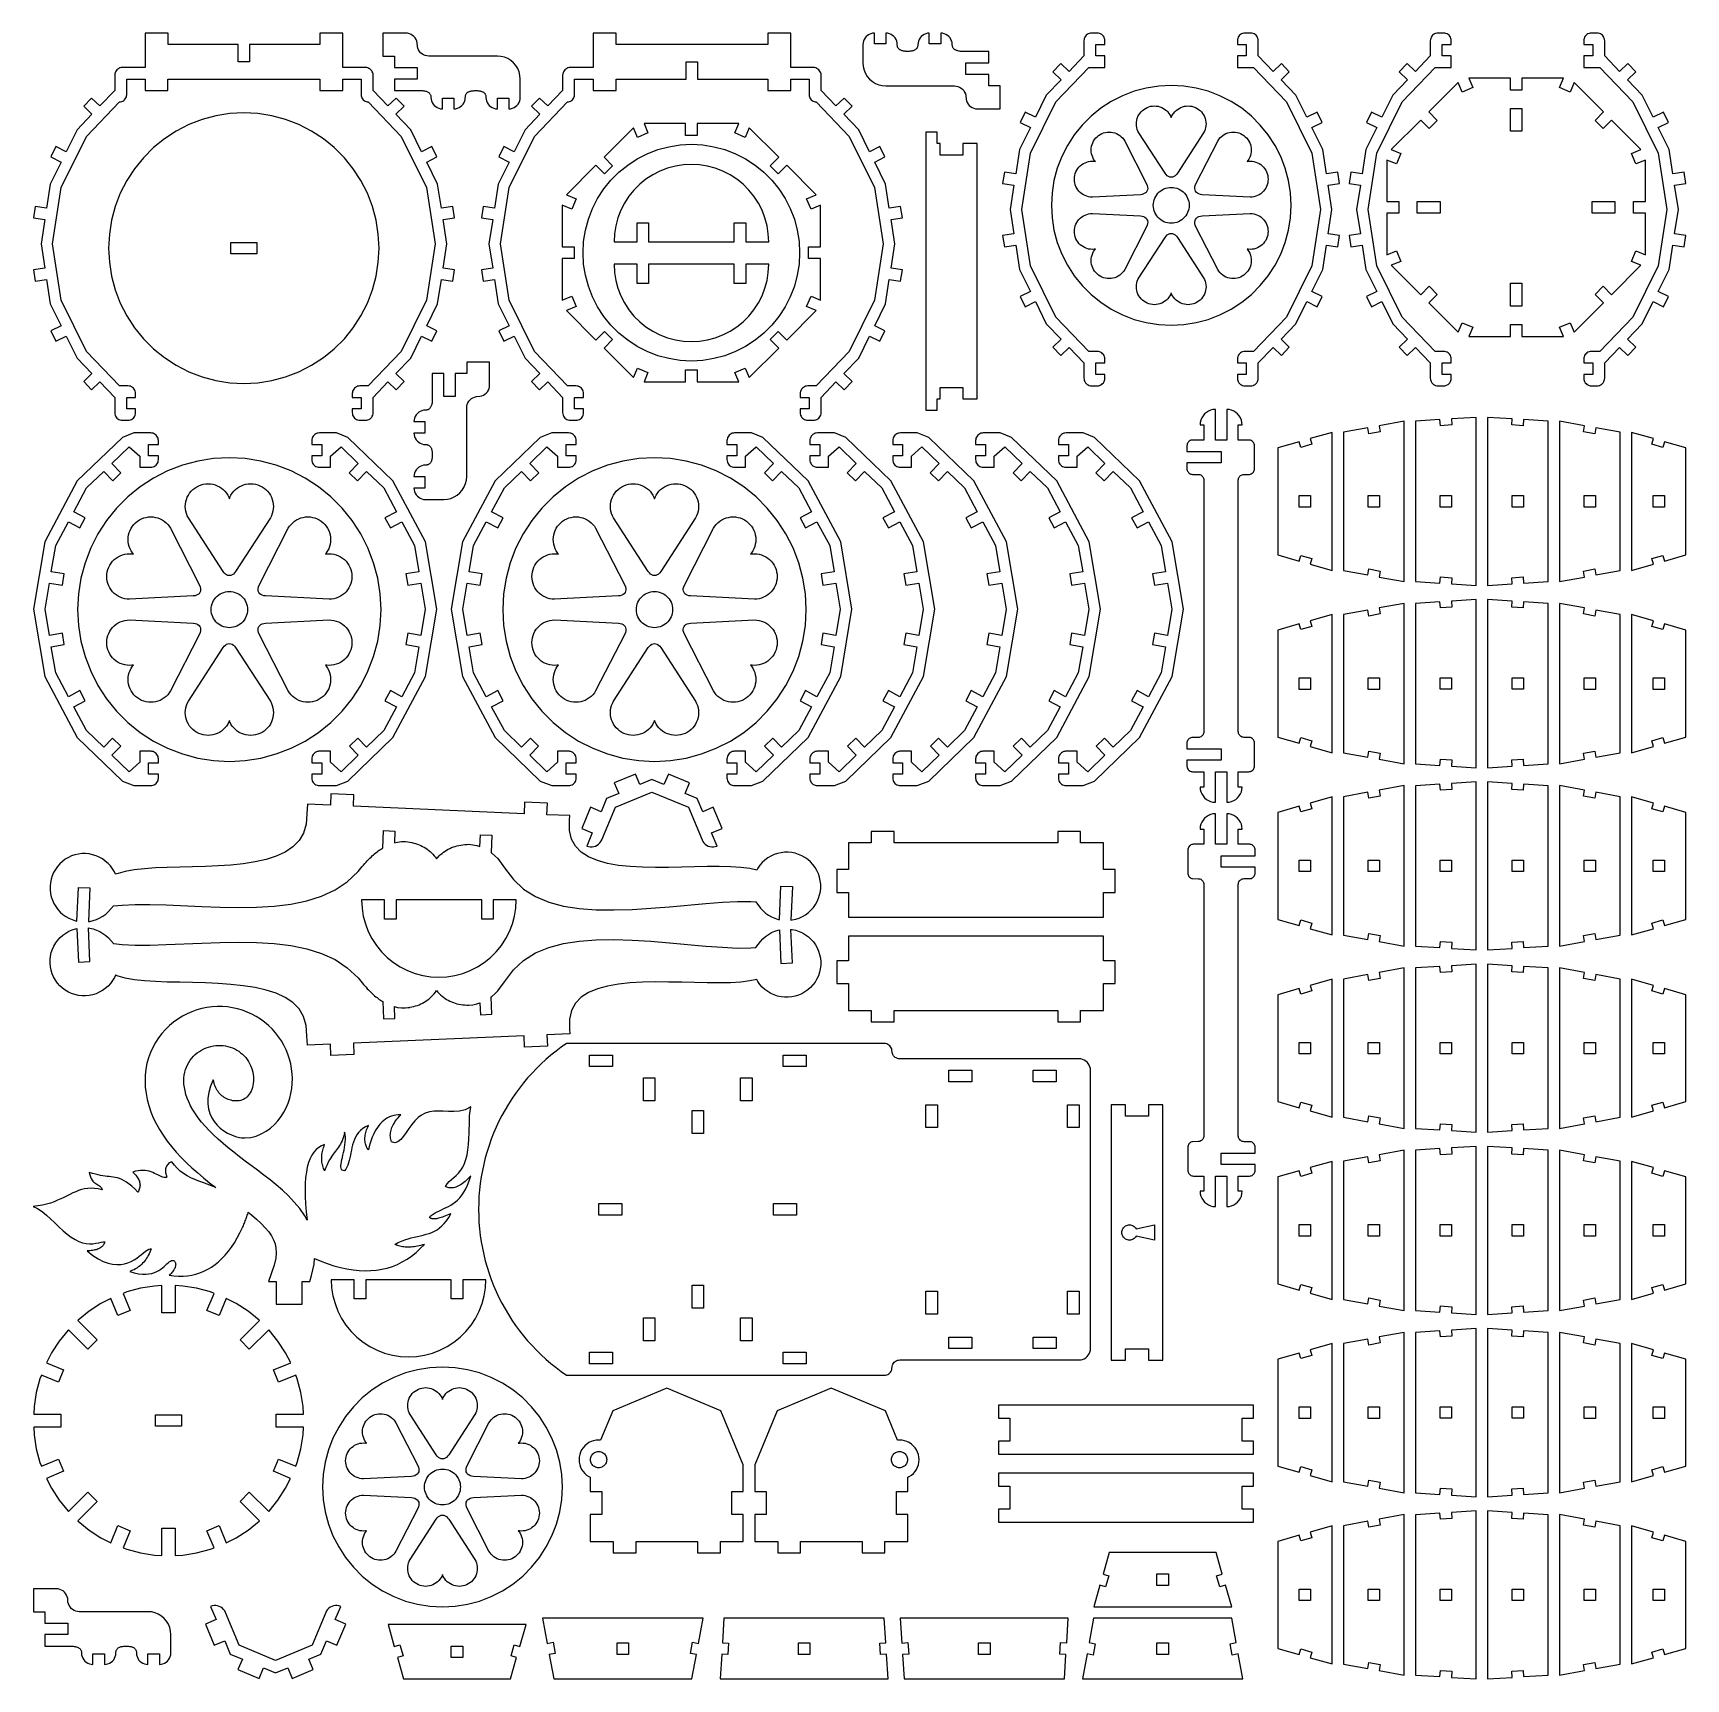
# Model space of a CAD drawing. Extents: x -216 to 216, y -215 to 215.
import ezdxf

# ---------------------------------------------------------------- set-up
doc = ezdxf.new("R2010")
doc.units = 0
doc.layers.add('LAYER_1', color=7, linetype='CONTINUOUS')

msp = doc.modelspace()

# ---------------------------------------------------------------- linework, layer by layer
at = {"layer": 'LAYER_1', "color": 5}
for points, knots in [([(-189.6301, 121.65), (-189.6301, 121.65), (-189.5567, 121.3448), (-189.5567, 121.3448), (-189.5567, 121.3448), (-189.5567, 121.3448), (-189.532, 121.0319), (-189.532, 121.0319), (-189.532, 121.0319), (-189.532, 121.0319), (-189.532, 120.0318), (-189.532, 120.0318), (-189.532, 120.0318), (-189.532, 120.0318), (-191.8685, 120.0318), (-191.8685, 120.0318), (-191.8685, 120.0318), (-191.8685, 120.0318), (-191.8685, 117.0317), (-191.8685, 117.0317), (-191.8685, 117.0317), (-191.8685, 117.0317), (-189.532, 117.0317), (-189.532, 117.0317), (-189.532, 117.0317), (-189.532, 117.0317), (-189.532, 116.0316), (-189.532, 116.0316), (-189.532, 116.0316), (-189.532, 116.0316), (-189.5567, 115.7191), (-189.5567, 115.7191), (-189.5567, 115.7191), (-189.5567, 115.7191), (-189.6301, 115.4139), (-189.6301, 115.4139), (-189.6301, 115.4139), (-189.6301, 115.4139), (-189.75, 115.1239), (-189.75, 115.1239), (-189.75, 115.1239), (-189.75, 115.1239), (-189.9141, 114.8562), (-189.9141, 114.8562), (-189.9141, 114.8562), (-189.9141, 114.8562), (-190.118, 114.6177), (-190.118, 114.6177), (-190.118, 114.6177), (-190.118, 114.6177), (-190.3565, 114.4138), (-190.3565, 114.4138), (-190.3565, 114.4138), (-190.3565, 114.4138), (-190.6242, 114.2497), (-190.6242, 114.2497), (-190.6242, 114.2497), (-190.6242, 114.2497), (-190.9142, 114.1298), (-190.9142, 114.1298), (-190.9142, 114.1298), (-190.9142, 114.1298), (-191.2194, 114.0564), (-191.2194, 114.0564), (-191.2194, 114.0564), (-191.2194, 114.0564), (-191.5323, 114.0317), (-191.5323, 114.0317), (-191.5323, 114.0317), (-191.5323, 114.0317), (-193.0087, 114.0317), (-193.0087, 114.0317), (-193.0087, 114.0317), (-193.0087, 114.0317), (-193.3212, 114.0564), (-193.3212, 114.0564), (-193.3212, 114.0564), (-193.3212, 114.0564), (-193.6264, 114.1298), (-193.6264, 114.1298), (-193.6264, 114.1298), (-193.6264, 114.1298), (-193.9163, 114.2497), (-193.9163, 114.2497), (-193.9163, 114.2497), (-193.9163, 114.2497), (-194.1841, 114.4138), (-194.1841, 114.4138), (-194.1841, 114.4138), (-194.1841, 114.4138), (-194.4226, 114.6177), (-194.4226, 114.6177), (-194.4226, 114.6177), (-194.4226, 114.6177), (-194.6265, 114.8562), (-194.6265, 114.8562), (-194.6265, 114.8562), (-194.6265, 114.8562), (-194.7905, 115.1239), (-194.7905, 115.1239), (-194.7905, 115.1239), (-194.7905, 115.1239), (-194.9105, 115.4139), (-194.9105, 115.4139), (-194.9105, 115.4139), (-194.9105, 115.4139), (-194.9839, 115.7191), (-194.9839, 115.7191), (-194.9839, 115.7191), (-194.9839, 115.7191), (-195.0085, 116.0316), (-195.0085, 116.0316), (-195.0085, 116.0316), (-195.0085, 116.0316), (-195.0085, 120.0318), (-195.0085, 120.0318), (-195.0085, 120.0318), (-195.0085, 120.0318), (-198.8947, 124.0827), (-198.8947, 124.0827), (-198.8947, 124.0827), (-198.8947, 124.0827), (-201.0597, 122.0056), (-201.0597, 122.0056), (-201.0597, 122.0056), (-201.0597, 122.0056), (-203.1365, 124.1705), (-203.1365, 124.1705), (-203.1365, 124.1705), (-203.1365, 124.1705), (-200.9719, 126.2474), (-200.9719, 126.2474), (-200.9719, 126.2474), (-200.9719, 126.2474), (-204.8581, 130.2979), (-204.8581, 130.2979), (-204.8581, 130.2979), (-204.8581, 130.2979), (-207.7061, 136.0634), (-207.7061, 136.0634), (-207.7061, 136.0634), (-207.7061, 136.0634), (-210.396, 134.7348), (-210.396, 134.7348), (-210.396, 134.7348), (-210.396, 134.7348), (-211.7246, 137.4244), (-211.7246, 137.4244), (-211.7246, 137.4244), (-211.7246, 137.4244), (-209.0346, 138.7533), (-209.0346, 138.7533), (-209.0346, 138.7533), (-209.0346, 138.7533), (-211.8826, 144.5184), (-211.8826, 144.5184), (-211.8826, 144.5184), (-211.8826, 144.5184), (-212.8623, 150.8737), (-212.8623, 150.8737), (-212.8623, 150.8737), (-212.8623, 150.8737), (-215.8274, 150.4169), (-215.8274, 150.4169), (-215.8274, 150.4169), (-215.8274, 150.4169), (-216.2842, 153.382), (-216.2842, 153.382), (-216.2842, 153.382), (-216.2842, 153.382), (-213.3195, 153.8388), (-213.3195, 153.8388), (-213.3195, 153.8388), (-213.3195, 153.8388), (-214.2991, 160.1941), (-214.2991, 160.1941), (-214.2991, 160.1941), (-214.2991, 160.1941), (-213.3195, 166.5494), (-213.3195, 166.5494), (-213.3195, 166.5494), (-213.3195, 166.5494), (-216.2842, 167.0066), (-216.2842, 167.0066), (-216.2842, 167.0066), (-216.2842, 167.0066), (-215.8274, 169.9717), (-215.8274, 169.9717), (-215.8274, 169.9717), (-215.8274, 169.9717), (-212.8623, 169.5145), (-212.8623, 169.5145), (-212.8623, 169.5145), (-212.8623, 169.5145), (-211.8826, 175.8698), (-211.8826, 175.8698), (-211.8826, 175.8698), (-211.8826, 175.8698), (-209.0346, 181.6352), (-209.0346, 181.6352), (-209.0346, 181.6352), (-209.0346, 181.6352), (-211.7246, 182.9638), (-211.7246, 182.9638), (-211.7246, 182.9638), (-211.7246, 182.9638), (-210.396, 185.6537), (-210.396, 185.6537), (-210.396, 185.6537), (-210.396, 185.6537), (-207.7061, 184.3248), (-207.7061, 184.3248), (-207.7061, 184.3248), (-207.7061, 184.3248), (-204.8581, 190.0903), (-204.8581, 190.0903), (-204.8581, 190.0903), (-204.8581, 190.0903), (-200.9719, 194.1412), (-200.9719, 194.1412), (-200.9719, 194.1412), (-200.9719, 194.1412), (-203.1365, 196.218), (-203.1365, 196.218), (-203.1365, 196.218), (-203.1365, 196.218), (-201.0597, 198.3826), (-201.0597, 198.3826), (-201.0597, 198.3826), (-201.0597, 198.3826), (-198.8947, 196.3058), (-198.8947, 196.3058), (-198.8947, 196.3058), (-198.8947, 196.3058), (-195.0085, 200.3568), (-195.0085, 200.3568), (-195.0085, 200.3568), (-195.0085, 200.3568), (-195.0085, 204.3566), (-195.0085, 204.3566), (-195.0085, 204.3566), (-195.0085, 204.3566), (-194.9839, 204.6695), (-194.9839, 204.6695), (-194.9839, 204.6695), (-194.9839, 204.6695), (-194.9105, 204.9747), (-194.9105, 204.9747), (-194.9105, 204.9747), (-194.9105, 204.9747), (-194.7905, 205.2646), (-194.7905, 205.2646), (-194.7905, 205.2646), (-194.7905, 205.2646), (-194.6265, 205.532), (-194.6265, 205.532), (-194.6265, 205.532), (-194.6265, 205.532), (-194.4226, 205.7709), (-194.4226, 205.7709), (-194.4226, 205.7709), (-194.4226, 205.7709), (-194.1841, 205.9748), (-194.1841, 205.9748), (-194.1841, 205.9748), (-194.1841, 205.9748), (-193.9163, 206.1385), (-193.9163, 206.1385), (-193.9163, 206.1385), (-193.9163, 206.1385), (-193.6264, 206.2588), (-193.6264, 206.2588), (-193.6264, 206.2588), (-193.6264, 206.2588), (-193.3212, 206.3321), (-193.3212, 206.3321), (-193.3212, 206.3321), (-193.3212, 206.3321), (-193.0087, 206.3565), (-193.0087, 206.3565), (-193.0087, 206.3565), (-193.0087, 206.3565), (-191.5323, 206.3565), (-191.5323, 206.3565), (-191.5323, 206.3565), (-191.5323, 206.3565), (-191.2194, 206.3321), (-191.2194, 206.3321), (-191.2194, 206.3321), (-191.2194, 206.3321), (-187.0746, 206.3565), (-187.0746, 206.3565), (-187.0746, 206.3565), (-187.0746, 206.3565), (-187.0746, 215.3565), (-187.0746, 215.3565), (-187.0746, 215.3565), (-187.0746, 215.3565), (-181.0322, 215.3565), (-181.0322, 215.3565), (-181.0322, 215.3565), (-181.0322, 215.3565), (-181.0322, 212.3565), (-181.0322, 212.3565), (-181.0322, 212.3565), (-181.0322, 212.3565), (-162.6747, 212.3565), (-162.6747, 212.3565), (-162.6747, 212.3565), (-162.6747, 212.3565), (-162.6747, 207.8565), (-162.6747, 207.8565), (-162.6747, 207.8565), (-162.6747, 207.8565), (-159.6747, 207.8565), (-159.6747, 207.8565), (-159.6747, 207.8565), (-159.6747, 207.8565), (-159.6747, 212.3565), (-159.6747, 212.3565), (-159.6747, 212.3565), (-159.6747, 212.3565), (-141.3172, 212.3565), (-141.3172, 212.3565), (-141.3172, 212.3565), (-141.3172, 212.3565), (-141.3172, 215.3565), (-141.3172, 215.3565), (-141.3172, 215.3565), (-141.3172, 215.3565), (-135.3175, 215.3565), (-135.3175, 215.3565), (-135.3175, 215.3565), (-135.3175, 215.3565), (-135.3175, 206.3565), (-135.3175, 206.3565), (-135.3175, 206.3565), (-135.3175, 206.3565), (-131.1304, 206.3321), (-131.1304, 206.3321), (-131.1304, 206.3321), (-131.1304, 206.3321), (-130.8175, 206.3565), (-130.8175, 206.3565), (-130.8175, 206.3565), (-130.8175, 206.3565), (-129.3411, 206.3565), (-129.3411, 206.3565), (-129.3411, 206.3565), (-129.3411, 206.3565), (-129.0282, 206.3321), (-129.0282, 206.3321), (-129.0282, 206.3321), (-129.0282, 206.3321), (-128.723, 206.2588), (-128.723, 206.2588), (-128.723, 206.2588), (-128.723, 206.2588), (-128.433, 206.1385), (-128.433, 206.1385), (-128.433, 206.1385), (-128.433, 206.1385), (-128.1653, 205.9748), (-128.1653, 205.9748), (-128.1653, 205.9748), (-128.1653, 205.9748), (-127.9268, 205.7709), (-127.9268, 205.7709), (-127.9268, 205.7709), (-127.9268, 205.7709), (-127.7229, 205.532), (-127.7229, 205.532), (-127.7229, 205.532), (-127.7229, 205.532), (-127.5588, 205.2646), (-127.5588, 205.2646), (-127.5588, 205.2646), (-127.5588, 205.2646), (-127.4389, 204.9747), (-127.4389, 204.9747), (-127.4389, 204.9747), (-127.4389, 204.9747), (-127.3655, 204.6695), (-127.3655, 204.6695), (-127.3655, 204.6695), (-127.3655, 204.6695), (-127.3408, 204.3566), (-127.3408, 204.3566), (-127.3408, 204.3566), (-127.3408, 204.3566), (-127.3408, 200.3568), (-127.3408, 200.3568), (-127.3408, 200.3568), (-127.3408, 200.3568), (-123.4546, 196.3058), (-123.4546, 196.3058), (-123.4546, 196.3058), (-123.4546, 196.3058), (-121.2896, 198.3826), (-121.2896, 198.3826), (-121.2896, 198.3826), (-121.2896, 198.3826), (-119.2128, 196.218), (-119.2128, 196.218), (-119.2128, 196.218), (-119.2128, 196.218), (-121.3775, 194.1412), (-121.3775, 194.1412), (-121.3775, 194.1412), (-121.3775, 194.1412), (-117.4913, 190.0903), (-117.4913, 190.0903), (-117.4913, 190.0903), (-117.4913, 190.0903), (-114.6433, 184.3248), (-114.6433, 184.3248), (-114.6433, 184.3248), (-114.6433, 184.3248), (-111.9537, 185.6537), (-111.9537, 185.6537), (-111.9537, 185.6537), (-111.9537, 185.6537), (-110.6248, 182.9638), (-110.6248, 182.9638), (-110.6248, 182.9638), (-110.6248, 182.9638), (-113.3147, 181.6352), (-113.3147, 181.6352), (-113.3147, 181.6352), (-113.3147, 181.6352), (-110.4668, 175.8698), (-110.4668, 175.8698), (-110.4668, 175.8698), (-110.4668, 175.8698), (-109.4871, 169.5145), (-109.4871, 169.5145), (-109.4871, 169.5145), (-109.4871, 169.5145), (-106.522, 169.9717), (-106.522, 169.9717), (-106.522, 169.9717), (-106.522, 169.9717), (-106.0652, 167.0066), (-106.0652, 167.0066), (-106.0652, 167.0066), (-106.0652, 167.0066), (-109.0303, 166.5494), (-109.0303, 166.5494), (-109.0303, 166.5494), (-109.0303, 166.5494), (-108.0506, 160.1941), (-108.0506, 160.1941), (-108.0506, 160.1941), (-108.0506, 160.1941), (-109.0303, 153.8388), (-109.0303, 153.8388), (-109.0303, 153.8388), (-109.0303, 153.8388), (-106.0652, 153.382), (-106.0652, 153.382), (-106.0652, 153.382), (-106.0652, 153.382), (-106.522, 150.4169), (-106.522, 150.4169), (-106.522, 150.4169), (-106.522, 150.4169), (-109.4871, 150.8737), (-109.4871, 150.8737), (-109.4871, 150.8737), (-109.4871, 150.8737), (-110.4668, 144.5184), (-110.4668, 144.5184), (-110.4668, 144.5184), (-110.4668, 144.5184), (-113.3147, 138.7533), (-113.3147, 138.7533), (-113.3147, 138.7533), (-113.3147, 138.7533), (-110.6248, 137.4244), (-110.6248, 137.4244), (-110.6248, 137.4244), (-110.6248, 137.4244), (-111.9537, 134.7348), (-111.9537, 134.7348), (-111.9537, 134.7348), (-111.9537, 134.7348), (-114.6433, 136.0634), (-114.6433, 136.0634), (-114.6433, 136.0634), (-114.6433, 136.0634), (-117.4913, 130.2979), (-117.4913, 130.2979), (-117.4913, 130.2979), (-117.4913, 130.2979), (-121.3775, 126.2474), (-121.3775, 126.2474), (-121.3775, 126.2474), (-121.3775, 126.2474), (-119.2128, 124.1705), (-119.2128, 124.1705), (-119.2128, 124.1705), (-119.2128, 124.1705), (-121.2896, 122.0056), (-121.2896, 122.0056), (-121.2896, 122.0056), (-121.2896, 122.0056), (-123.4546, 124.0827), (-123.4546, 124.0827), (-123.4546, 124.0827), (-123.4546, 124.0827), (-127.3408, 120.0318), (-127.3408, 120.0318), (-127.3408, 120.0318), (-127.3408, 120.0318), (-127.3408, 116.0316), (-127.3408, 116.0316), (-127.3408, 116.0316), (-127.3408, 116.0316), (-127.3655, 115.7191), (-127.3655, 115.7191), (-127.3655, 115.7191), (-127.3655, 115.7191), (-127.4389, 115.4139), (-127.4389, 115.4139), (-127.4389, 115.4139), (-127.4389, 115.4139), (-127.5588, 115.1239), (-127.5588, 115.1239), (-127.5588, 115.1239), (-127.5588, 115.1239), (-127.7229, 114.8562), (-127.7229, 114.8562), (-127.7229, 114.8562), (-127.7229, 114.8562), (-127.9268, 114.6177), (-127.9268, 114.6177), (-127.9268, 114.6177), (-127.9268, 114.6177), (-128.1653, 114.4138), (-128.1653, 114.4138), (-128.1653, 114.4138), (-128.1653, 114.4138), (-128.433, 114.2497), (-128.433, 114.2497), (-128.433, 114.2497), (-128.433, 114.2497), (-128.723, 114.1298), (-128.723, 114.1298), (-128.723, 114.1298), (-128.723, 114.1298), (-129.0282, 114.0564), (-129.0282, 114.0564), (-129.0282, 114.0564), (-129.0282, 114.0564), (-129.3411, 114.0317), (-129.3411, 114.0317), (-129.3411, 114.0317), (-129.3411, 114.0317), (-130.8175, 114.0317), (-130.8175, 114.0317), (-130.8175, 114.0317), (-130.8175, 114.0317), (-131.1304, 114.0564), (-131.1304, 114.0564), (-131.1304, 114.0564), (-131.1304, 114.0564), (-131.4355, 114.1298), (-131.4355, 114.1298), (-131.4355, 114.1298), (-131.4355, 114.1298), (-131.7252, 114.2497), (-131.7252, 114.2497), (-131.7252, 114.2497), (-131.7252, 114.2497), (-131.9929, 114.4138), (-131.9929, 114.4138), (-131.9929, 114.4138), (-131.9929, 114.4138), (-132.2314, 114.6177), (-132.2314, 114.6177), (-132.2314, 114.6177), (-132.2314, 114.6177), (-132.4353, 114.8562), (-132.4353, 114.8562), (-132.4353, 114.8562), (-132.4353, 114.8562), (-132.5993, 115.1239), (-132.5993, 115.1239), (-132.5993, 115.1239), (-132.5993, 115.1239), (-132.7193, 115.4139), (-132.7193, 115.4139), (-132.7193, 115.4139), (-132.7193, 115.4139), (-132.7927, 115.7191), (-132.7927, 115.7191), (-132.7927, 115.7191), (-132.7927, 115.7191), (-132.8174, 116.0316), (-132.8174, 116.0316), (-132.8174, 116.0316), (-132.8174, 116.0316), (-132.8174, 117.0317), (-132.8174, 117.0317), (-132.8174, 117.0317), (-132.8174, 117.0317), (-130.4809, 117.0317), (-130.4809, 117.0317), (-130.4809, 117.0317), (-130.4809, 117.0317), (-130.4809, 120.0318), (-130.4809, 120.0318), (-130.4809, 120.0318), (-130.4809, 120.0318), (-132.8174, 120.0318), (-132.8174, 120.0318), (-132.8174, 120.0318), (-132.8174, 120.0318), (-132.8174, 121.0319), (-132.8174, 121.0319), (-132.8174, 121.0319), (-132.8174, 121.0319), (-132.7927, 121.3448), (-132.7927, 121.3448), (-132.7927, 121.3448), (-132.7927, 121.3448), (-132.7193, 121.65), (-132.7193, 121.65), (-132.7193, 121.65), (-132.7193, 121.65), (-132.5993, 121.9396), (-132.5993, 121.9396), (-132.5993, 121.9396), (-132.5993, 121.9396), (-132.4353, 122.2073), (-132.4353, 122.2073), (-132.4353, 122.2073), (-132.4353, 122.2073), (-132.2314, 122.4458), (-132.2314, 122.4458), (-132.2314, 122.4458), (-132.2314, 122.4458), (-131.9929, 122.6497), (-131.9929, 122.6497), (-131.9929, 122.6497), (-131.9929, 122.6497), (-131.7252, 122.8138), (-131.7252, 122.8138), (-131.7252, 122.8138), (-131.7252, 122.8138), (-131.4355, 122.9337), (-131.4355, 122.9337), (-131.4355, 122.9337), (-131.4355, 122.9337), (-131.1304, 123.0071), (-131.1304, 123.0071), (-131.1304, 123.0071), (-131.1304, 123.0071), (-130.8175, 123.0318), (-130.8175, 123.0318), (-130.8175, 123.0318), (-130.8175, 123.0318), (-128.62, 123.0318), (-128.62, 123.0318), (-128.62, 123.0318), (-128.62, 123.0318), (-119.9762, 132.0414), (-119.9762, 132.0414), (-119.9762, 132.0414), (-119.9762, 132.0414), (-113.3613, 145.4325), (-113.3613, 145.4325), (-113.3613, 145.4325), (-113.3613, 145.4325), (-111.0859, 160.1941), (-111.0859, 160.1941), (-111.0859, 160.1941), (-111.0859, 160.1941), (-113.3613, 174.9557), (-113.3613, 174.9557), (-113.3613, 174.9557), (-113.3613, 174.9557), (-119.9762, 188.3468), (-119.9762, 188.3468), (-119.9762, 188.3468), (-119.9762, 188.3468), (-128.62, 197.3568), (-128.62, 197.3568), (-128.62, 197.3568), (-128.62, 197.3568), (-128.8782, 197.3801), (-128.8782, 197.3801), (-128.8782, 197.3801), (-128.8782, 197.3801), (-129.1679, 197.4495), (-129.1679, 197.4495), (-129.1679, 197.4495), (-129.1679, 197.4495), (-129.4434, 197.5635), (-129.4434, 197.5635), (-129.4434, 197.5635), (-129.4434, 197.5635), (-129.6977, 197.7194), (-129.6977, 197.7194), (-129.6977, 197.7194), (-129.6977, 197.7194), (-129.9246, 197.9131), (-129.9246, 197.9131), (-129.9246, 197.9131), (-129.9246, 197.9131), (-130.1179, 198.1399), (-130.1179, 198.1399), (-130.1179, 198.1399), (-130.1179, 198.1399), (-130.2738, 198.3939), (-130.2738, 198.3939), (-130.2738, 198.3939), (-130.2738, 198.3939), (-130.3878, 198.6695), (-130.3878, 198.6695), (-130.3878, 198.6695), (-130.3878, 198.6695), (-130.4576, 198.9594), (-130.4576, 198.9594), (-130.4576, 198.9594), (-130.4576, 198.9594), (-130.4809, 199.2565), (-130.4809, 199.2565), (-130.4809, 199.2565), (-130.4809, 199.2565), (-130.4809, 203.3565), (-130.4809, 203.3565), (-130.4809, 203.3565), (-130.4809, 203.3565), (-135.3175, 203.3565), (-135.3175, 203.3565), (-135.3175, 203.3565), (-135.3175, 203.3565), (-135.3175, 200.3568), (-135.3175, 200.3568), (-135.3175, 200.3568), (-135.3175, 200.3568), (-141.3172, 200.3568), (-141.3172, 200.3568), (-141.3172, 200.3568), (-141.3172, 200.3568), (-141.3172, 203.3565), (-141.3172, 203.3565), (-141.3172, 203.3565), (-141.3172, 203.3565), (-181.0749, 203.3565), (-181.0749, 203.3565), (-181.0749, 203.3565), (-181.0749, 203.3565), (-181.0749, 200.3568), (-181.0749, 200.3568), (-181.0749, 200.3568), (-181.0749, 200.3568), (-187.0746, 200.3568), (-187.0746, 200.3568), (-187.0746, 200.3568), (-187.0746, 200.3568), (-187.0746, 203.3565), (-187.0746, 203.3565), (-187.0746, 203.3565), (-187.0746, 203.3565), (-191.8685, 203.3565), (-191.8685, 203.3565), (-191.8685, 203.3565), (-191.8685, 203.3565), (-191.8685, 199.2565), (-191.8685, 199.2565), (-191.8685, 199.2565), (-191.8685, 199.2565), (-191.8921, 198.9594), (-191.8921, 198.9594), (-191.8921, 198.9594), (-191.8921, 198.9594), (-191.9616, 198.6695), (-191.9616, 198.6695), (-191.9616, 198.6695), (-191.9616, 198.6695), (-192.0756, 198.3939), (-192.0756, 198.3939), (-192.0756, 198.3939), (-192.0756, 198.3939), (-192.2315, 198.1399), (-192.2315, 198.1399), (-192.2315, 198.1399), (-192.2315, 198.1399), (-192.4252, 197.9131), (-192.4252, 197.9131), (-192.4252, 197.9131), (-192.4252, 197.9131), (-192.6516, 197.7194), (-192.6516, 197.7194), (-192.6516, 197.7194), (-192.6516, 197.7194), (-192.906, 197.5635), (-192.906, 197.5635), (-192.906, 197.5635), (-192.906, 197.5635), (-193.1815, 197.4495), (-193.1815, 197.4495), (-193.1815, 197.4495), (-193.1815, 197.4495), (-193.4715, 197.3801), (-193.4715, 197.3801), (-193.4715, 197.3801), (-193.4715, 197.3801), (-193.7294, 197.3568), (-193.7294, 197.3568), (-193.7294, 197.3568), (-193.7294, 197.3568), (-202.3731, 188.3468), (-202.3731, 188.3468), (-202.3731, 188.3468), (-202.3731, 188.3468), (-208.9881, 174.9557), (-208.9881, 174.9557), (-208.9881, 174.9557), (-208.9881, 174.9557), (-211.2635, 160.1941), (-211.2635, 160.1941), (-211.2635, 160.1941), (-211.2635, 160.1941), (-208.9881, 145.4325), (-208.9881, 145.4325), (-208.9881, 145.4325), (-208.9881, 145.4325), (-202.3731, 132.0414), (-202.3731, 132.0414), (-202.3731, 132.0414), (-202.3731, 132.0414), (-193.7294, 123.0318), (-193.7294, 123.0318), (-193.7294, 123.0318), (-193.7294, 123.0318), (-191.5323, 123.0318), (-191.5323, 123.0318), (-191.5323, 123.0318), (-191.5323, 123.0318), (-191.2194, 123.0071), (-191.2194, 123.0071), (-191.2194, 123.0071), (-191.2194, 123.0071), (-190.9142, 122.9337), (-190.9142, 122.9337), (-190.9142, 122.9337), (-190.9142, 122.9337), (-190.6242, 122.8138), (-190.6242, 122.8138), (-190.6242, 122.8138), (-190.6242, 122.8138), (-190.3565, 122.6497), (-190.3565, 122.6497), (-190.3565, 122.6497), (-190.3565, 122.6497), (-190.118, 122.4458), (-190.118, 122.4458), (-190.118, 122.4458), (-190.118, 122.4458), (-189.9141, 122.2073), (-189.9141, 122.2073), (-189.9141, 122.2073), (-189.9141, 122.2073), (-189.75, 121.9396), (-189.75, 121.9396), (-189.75, 121.9396), (-189.75, 121.9396), (-189.6301, 121.65), (-189.6301, 121.65)], [0, 0, 0, 0, 0.00456621, 0.00456621, 0.00456621, 0.00456621, 0.00913242, 0.00913242, 0.00913242, 0.00913242, 0.01369863, 0.01369863, 0.01369863, 0.01369863, 0.01826484, 0.01826484, 0.01826484, 0.01826484, 0.02283105, 0.02283105, 0.02283105, 0.02283105, 0.02739726, 0.02739726, 0.02739726, 0.02739726, 0.03196347, 0.03196347, 0.03196347, 0.03196347, 0.03652968, 0.03652968, 0.03652968, 0.03652968, 0.04109589, 0.04109589, 0.04109589, 0.04109589, 0.0456621, 0.0456621, 0.0456621, 0.0456621, 0.05022831, 0.05022831, 0.05022831, 0.05022831, 0.05479452, 0.05479452, 0.05479452, 0.05479452, 0.05936073, 0.05936073, 0.05936073, 0.05936073, 0.06392694, 0.06392694, 0.06392694, 0.06392694, 0.06849315, 0.06849315, 0.06849315, 0.06849315, 0.07305936, 0.07305936, 0.07305936, 0.07305936, 0.07762557, 0.07762557, 0.07762557, 0.07762557, 0.08219178, 0.08219178, 0.08219178, 0.08219178, 0.08675799, 0.08675799, 0.08675799, 0.08675799, 0.0913242, 0.0913242, 0.0913242, 0.0913242, 0.09589041, 0.09589041, 0.09589041, 0.09589041, 0.10045662, 0.10045662, 0.10045662, 0.10045662, 0.10502283, 0.10502283, 0.10502283, 0.10502283, 0.10958904, 0.10958904, 0.10958904, 0.10958904, 0.11415525, 0.11415525, 0.11415525, 0.11415525, 0.11872146, 0.11872146, 0.11872146, 0.11872146, 0.12328767, 0.12328767, 0.12328767, 0.12328767, 0.12785388, 0.12785388, 0.12785388, 0.12785388, 0.13242009, 0.13242009, 0.13242009, 0.13242009, 0.1369863, 0.1369863, 0.1369863, 0.1369863, 0.14155251, 0.14155251, 0.14155251, 0.14155251, 0.14611872, 0.14611872, 0.14611872, 0.14611872, 0.15068493, 0.15068493, 0.15068493, 0.15068493, 0.15525114, 0.15525114, 0.15525114, 0.15525114, 0.15981735, 0.15981735, 0.15981735, 0.15981735, 0.16438356, 0.16438356, 0.16438356, 0.16438356, 0.16894977, 0.16894977, 0.16894977, 0.16894977, 0.17351598, 0.17351598, 0.17351598, 0.17351598, 0.17808219, 0.17808219, 0.17808219, 0.17808219, 0.1826484, 0.1826484, 0.1826484, 0.1826484, 0.18721461, 0.18721461, 0.18721461, 0.18721461, 0.19178082, 0.19178082, 0.19178082, 0.19178082, 0.19634703, 0.19634703, 0.19634703, 0.19634703, 0.20091324, 0.20091324, 0.20091324, 0.20091324, 0.20547945, 0.20547945, 0.20547945, 0.20547945, 0.21004566, 0.21004566, 0.21004566, 0.21004566, 0.21461187, 0.21461187, 0.21461187, 0.21461187, 0.21917808, 0.21917808, 0.21917808, 0.21917808, 0.22374429, 0.22374429, 0.22374429, 0.22374429, 0.2283105, 0.2283105, 0.2283105, 0.2283105, 0.23287671, 0.23287671, 0.23287671, 0.23287671, 0.23744292, 0.23744292, 0.23744292, 0.23744292, 0.24200913, 0.24200913, 0.24200913, 0.24200913, 0.24657534, 0.24657534, 0.24657534, 0.24657534, 0.25114155, 0.25114155, 0.25114155, 0.25114155, 0.25570776, 0.25570776, 0.25570776, 0.25570776, 0.26027397, 0.26027397, 0.26027397, 0.26027397, 0.26484018, 0.26484018, 0.26484018, 0.26484018, 0.26940639, 0.26940639, 0.26940639, 0.26940639, 0.2739726, 0.2739726, 0.2739726, 0.2739726, 0.27853881, 0.27853881, 0.27853881, 0.27853881, 0.28310502, 0.28310502, 0.28310502, 0.28310502, 0.28767123, 0.28767123, 0.28767123, 0.28767123, 0.29223744, 0.29223744, 0.29223744, 0.29223744, 0.29680365, 0.29680365, 0.29680365, 0.29680365, 0.30136986, 0.30136986, 0.30136986, 0.30136986, 0.30593607, 0.30593607, 0.30593607, 0.30593607, 0.31050228, 0.31050228, 0.31050228, 0.31050228, 0.31506849, 0.31506849, 0.31506849, 0.31506849, 0.3196347, 0.3196347, 0.3196347, 0.3196347, 0.32420091, 0.32420091, 0.32420091, 0.32420091, 0.32876712, 0.32876712, 0.32876712, 0.32876712, 0.33333333, 0.33333333, 0.33333333, 0.33333333, 0.33789954, 0.33789954, 0.33789954, 0.33789954, 0.34246575, 0.34246575, 0.34246575, 0.34246575, 0.34703196, 0.34703196, 0.34703196, 0.34703196, 0.35159817, 0.35159817, 0.35159817, 0.35159817, 0.35616438, 0.35616438, 0.35616438, 0.35616438, 0.36073059, 0.36073059, 0.36073059, 0.36073059, 0.3652968, 0.3652968, 0.3652968, 0.3652968, 0.36986301, 0.36986301, 0.36986301, 0.36986301, 0.37442922, 0.37442922, 0.37442922, 0.37442922, 0.37899543, 0.37899543, 0.37899543, 0.37899543, 0.38356164, 0.38356164, 0.38356164, 0.38356164, 0.38812785, 0.38812785, 0.38812785, 0.38812785, 0.39269406, 0.39269406, 0.39269406, 0.39269406, 0.39726027, 0.39726027, 0.39726027, 0.39726027, 0.40182648, 0.40182648, 0.40182648, 0.40182648, 0.40639269, 0.40639269, 0.40639269, 0.40639269, 0.4109589, 0.4109589, 0.4109589, 0.4109589, 0.41552511, 0.41552511, 0.41552511, 0.41552511, 0.42009132, 0.42009132, 0.42009132, 0.42009132, 0.42465753, 0.42465753, 0.42465753, 0.42465753, 0.42922374, 0.42922374, 0.42922374, 0.42922374, 0.43378995, 0.43378995, 0.43378995, 0.43378995, 0.43835616, 0.43835616, 0.43835616, 0.43835616, 0.44292237, 0.44292237, 0.44292237, 0.44292237, 0.44748858, 0.44748858, 0.44748858, 0.44748858, 0.45205479, 0.45205479, 0.45205479, 0.45205479, 0.456621, 0.456621, 0.456621, 0.456621, 0.46118721, 0.46118721, 0.46118721, 0.46118721, 0.46575342, 0.46575342, 0.46575342, 0.46575342, 0.47031963, 0.47031963, 0.47031963, 0.47031963, 0.47488584, 0.47488584, 0.47488584, 0.47488584, 0.47945205, 0.47945205, 0.47945205, 0.47945205, 0.48401826, 0.48401826, 0.48401826, 0.48401826, 0.48858447, 0.48858447, 0.48858447, 0.48858447, 0.49315068, 0.49315068, 0.49315068, 0.49315068, 0.49771689, 0.49771689, 0.49771689, 0.49771689, 0.50228311, 0.50228311, 0.50228311, 0.50228311, 0.50684932, 0.50684932, 0.50684932, 0.50684932, 0.51141553, 0.51141553, 0.51141553, 0.51141553, 0.51598174, 0.51598174, 0.51598174, 0.51598174, 0.52054795, 0.52054795, 0.52054795, 0.52054795, 0.52511416, 0.52511416, 0.52511416, 0.52511416, 0.52968037, 0.52968037, 0.52968037, 0.52968037, 0.53424658, 0.53424658, 0.53424658, 0.53424658, 0.53881279, 0.53881279, 0.53881279, 0.53881279, 0.543379, 0.543379, 0.543379, 0.543379, 0.54794521, 0.54794521, 0.54794521, 0.54794521, 0.55251142, 0.55251142, 0.55251142, 0.55251142, 0.55707763, 0.55707763, 0.55707763, 0.55707763, 0.56164384, 0.56164384, 0.56164384, 0.56164384, 0.56621005, 0.56621005, 0.56621005, 0.56621005, 0.57077626, 0.57077626, 0.57077626, 0.57077626, 0.57534247, 0.57534247, 0.57534247, 0.57534247, 0.57990868, 0.57990868, 0.57990868, 0.57990868, 0.58447489, 0.58447489, 0.58447489, 0.58447489, 0.5890411, 0.5890411, 0.5890411, 0.5890411, 0.59360731, 0.59360731, 0.59360731, 0.59360731, 0.59817352, 0.59817352, 0.59817352, 0.59817352, 0.60273973, 0.60273973, 0.60273973, 0.60273973, 0.60730594, 0.60730594, 0.60730594, 0.60730594, 0.61187215, 0.61187215, 0.61187215, 0.61187215, 0.61643836, 0.61643836, 0.61643836, 0.61643836, 0.62100457, 0.62100457, 0.62100457, 0.62100457, 0.62557078, 0.62557078, 0.62557078, 0.62557078, 0.63013699, 0.63013699, 0.63013699, 0.63013699, 0.6347032, 0.6347032, 0.6347032, 0.6347032, 0.63926941, 0.63926941, 0.63926941, 0.63926941, 0.64383562, 0.64383562, 0.64383562, 0.64383562, 0.64840183, 0.64840183, 0.64840183, 0.64840183, 0.65296804, 0.65296804, 0.65296804, 0.65296804, 0.65753425, 0.65753425, 0.65753425, 0.65753425, 0.66210046, 0.66210046, 0.66210046, 0.66210046, 0.66666667, 0.66666667, 0.66666667, 0.66666667, 0.67123288, 0.67123288, 0.67123288, 0.67123288, 0.67579909, 0.67579909, 0.67579909, 0.67579909, 0.6803653, 0.6803653, 0.6803653, 0.6803653, 0.68493151, 0.68493151, 0.68493151, 0.68493151, 0.68949772, 0.68949772, 0.68949772, 0.68949772, 0.69406393, 0.69406393, 0.69406393, 0.69406393, 0.69863014, 0.69863014, 0.69863014, 0.69863014, 0.70319635, 0.70319635, 0.70319635, 0.70319635, 0.70776256, 0.70776256, 0.70776256, 0.70776256, 0.71232877, 0.71232877, 0.71232877, 0.71232877, 0.71689498, 0.71689498, 0.71689498, 0.71689498, 0.72146119, 0.72146119, 0.72146119, 0.72146119, 0.7260274, 0.7260274, 0.7260274, 0.7260274, 0.73059361, 0.73059361, 0.73059361, 0.73059361, 0.73515982, 0.73515982, 0.73515982, 0.73515982, 0.73972603, 0.73972603, 0.73972603, 0.73972603, 0.74429224, 0.74429224, 0.74429224, 0.74429224, 0.74885845, 0.74885845, 0.74885845, 0.74885845, 0.75342466, 0.75342466, 0.75342466, 0.75342466, 0.75799087, 0.75799087, 0.75799087, 0.75799087, 0.76255708, 0.76255708, 0.76255708, 0.76255708, 0.76712329, 0.76712329, 0.76712329, 0.76712329, 0.7716895, 0.7716895, 0.7716895, 0.7716895, 0.77625571, 0.77625571, 0.77625571, 0.77625571, 0.78082192, 0.78082192, 0.78082192, 0.78082192, 0.78538813, 0.78538813, 0.78538813, 0.78538813, 0.78995434, 0.78995434, 0.78995434, 0.78995434, 0.79452055, 0.79452055, 0.79452055, 0.79452055, 0.79908676, 0.79908676, 0.79908676, 0.79908676, 0.80365297, 0.80365297, 0.80365297, 0.80365297, 0.80821918, 0.80821918, 0.80821918, 0.80821918, 0.81278539, 0.81278539, 0.81278539, 0.81278539, 0.8173516, 0.8173516, 0.8173516, 0.8173516, 0.82191781, 0.82191781, 0.82191781, 0.82191781, 0.82648402, 0.82648402, 0.82648402, 0.82648402, 0.83105023, 0.83105023, 0.83105023, 0.83105023, 0.83561644, 0.83561644, 0.83561644, 0.83561644, 0.84018265, 0.84018265, 0.84018265, 0.84018265, 0.84474886, 0.84474886, 0.84474886, 0.84474886, 0.84931507, 0.84931507, 0.84931507, 0.84931507, 0.85388128, 0.85388128, 0.85388128, 0.85388128, 0.85844749, 0.85844749, 0.85844749, 0.85844749, 0.8630137, 0.8630137, 0.8630137, 0.8630137, 0.86757991, 0.86757991, 0.86757991, 0.86757991, 0.87214612, 0.87214612, 0.87214612, 0.87214612, 0.87671233, 0.87671233, 0.87671233, 0.87671233, 0.88127854, 0.88127854, 0.88127854, 0.88127854, 0.88584475, 0.88584475, 0.88584475, 0.88584475, 0.89041096, 0.89041096, 0.89041096, 0.89041096, 0.89497717, 0.89497717, 0.89497717, 0.89497717, 0.89954338, 0.89954338, 0.89954338, 0.89954338, 0.90410959, 0.90410959, 0.90410959, 0.90410959, 0.9086758, 0.9086758, 0.9086758, 0.9086758, 0.91324201, 0.91324201, 0.91324201, 0.91324201, 0.91780822, 0.91780822, 0.91780822, 0.91780822, 0.92237443, 0.92237443, 0.92237443, 0.92237443, 0.92694064, 0.92694064, 0.92694064, 0.92694064, 0.93150685, 0.93150685, 0.93150685, 0.93150685, 0.93607306, 0.93607306, 0.93607306, 0.93607306, 0.94063927, 0.94063927, 0.94063927, 0.94063927, 0.94520548, 0.94520548, 0.94520548, 0.94520548, 0.94977169, 0.94977169, 0.94977169, 0.94977169, 0.9543379, 0.9543379, 0.9543379, 0.9543379, 0.95890411, 0.95890411, 0.95890411, 0.95890411, 0.96347032, 0.96347032, 0.96347032, 0.96347032, 0.96803653, 0.96803653, 0.96803653, 0.96803653, 0.97260274, 0.97260274, 0.97260274, 0.97260274, 0.97716895, 0.97716895, 0.97716895, 0.97716895, 0.98173516, 0.98173516, 0.98173516, 0.98173516, 0.98630137, 0.98630137, 0.98630137, 0.98630137, 0.99086758, 0.99086758, 0.99086758, 0.99086758, 1, 1, 1, 1]), ([(-104.4452, 196.1295), (-104.4452, 196.1295), (-104.8467, 195.8836), (-104.8467, 195.8836), (-104.8467, 195.8836), (-104.8467, 195.8836), (-105.2816, 195.7033), (-105.2816, 195.7033), (-105.2816, 195.7033), (-105.2816, 195.7033), (-105.7392, 195.5936), (-105.7392, 195.5936), (-105.7392, 195.5936), (-105.7392, 195.5936), (-106.2087, 195.5565), (-106.2087, 195.5565), (-106.2087, 195.5565), (-106.2087, 195.5565), (-106.2087, 198.3565), (-106.2087, 198.3565), (-106.2087, 198.3565), (-106.2087, 198.3565), (-109.2084, 198.3565), (-109.2084, 198.3565), (-109.2084, 198.3565), (-109.2084, 198.3565), (-109.2084, 195.5565), (-109.2084, 195.5565), (-109.2084, 195.5565), (-109.2084, 195.5565), (-109.678, 195.5936), (-109.678, 195.5936), (-109.678, 195.5936), (-109.678, 195.5936), (-110.1355, 195.7033), (-110.1355, 195.7033), (-110.1355, 195.7033), (-110.1355, 195.7033), (-110.5705, 195.8836), (-110.5705, 195.8836), (-110.5705, 195.8836), (-110.5705, 195.8836), (-110.9719, 196.1295), (-110.9719, 196.1295), (-110.9719, 196.1295), (-110.9719, 196.1295), (-111.33, 196.4353), (-111.33, 196.4353), (-111.33, 196.4353), (-111.33, 196.4353), (-111.6355, 196.793), (-111.6355, 196.793), (-111.6355, 196.793), (-111.6355, 196.793), (-111.8818, 197.1945), (-111.8818, 197.1945), (-111.8818, 197.1945), (-111.8818, 197.1945), (-112.0617, 197.6295), (-112.0617, 197.6295), (-112.0617, 197.6295), (-112.0617, 197.6295), (-112.1717, 198.0874), (-112.1717, 198.0874), (-112.1717, 198.0874), (-112.1717, 198.0874), (-112.2084, 198.5566), (-112.2084, 198.5566), (-112.2084, 198.5566), (-112.2084, 198.5566), (-112.2162, 198.7322), (-112.2162, 198.7322), (-112.2162, 198.7322), (-112.2162, 198.7322), (-112.2384, 198.8988), (-112.2384, 198.8988), (-112.2384, 198.8988), (-112.2384, 198.8988), (-112.2762, 199.0561), (-112.2762, 199.0561), (-112.2762, 199.0561), (-112.2762, 199.0561), (-112.3287, 199.2046), (-112.3287, 199.2046), (-112.3287, 199.2046), (-112.3287, 199.2046), (-112.3961, 199.344), (-112.3961, 199.344), (-112.3961, 199.344), (-112.3961, 199.344), (-112.4787, 199.4745), (-112.4787, 199.4745), (-112.4787, 199.4745), (-112.4787, 199.4745), (-112.576, 199.5962), (-112.576, 199.5962), (-112.576, 199.5962), (-112.576, 199.5962), (-112.6886, 199.7087), (-112.6886, 199.7087), (-112.6886, 199.7087), (-112.6886, 199.7087), (-112.8159, 199.8121), (-112.8159, 199.8121), (-112.8159, 199.8121), (-112.8159, 199.8121), (-112.9584, 199.9066), (-112.9584, 199.9066), (-112.9584, 199.9066), (-112.9584, 199.9066), (-113.1161, 199.992), (-113.1161, 199.992), (-113.1161, 199.992), (-113.1161, 199.992), (-113.2886, 200.0686), (-113.2886, 200.0686), (-113.2886, 200.0686), (-113.2886, 200.0686), (-113.476, 200.136), (-113.476, 200.136), (-113.476, 200.136), (-113.476, 200.136), (-113.6785, 200.1945), (-113.6785, 200.1945), (-113.6785, 200.1945), (-113.6785, 200.1945), (-113.8961, 200.2439), (-113.8961, 200.2439), (-113.8961, 200.2439), (-113.8961, 200.2439), (-114.1286, 200.2845), (-114.1286, 200.2845), (-114.1286, 200.2845), (-114.1286, 200.2845), (-114.3759, 200.3162), (-114.3759, 200.3162), (-114.3759, 200.3162), (-114.3759, 200.3162), (-114.6387, 200.3384), (-114.6387, 200.3384), (-114.6387, 200.3384), (-114.6387, 200.3384), (-114.916, 200.3522), (-114.916, 200.3522), (-114.916, 200.3522), (-114.916, 200.3522), (-115.2084, 200.3568), (-115.2084, 200.3568), (-115.2084, 200.3568), (-115.2084, 200.3568), (-121.7885, 200.3568), (-121.7885, 200.3568), (-121.7885, 200.3568), (-121.7885, 200.3568), (-121.7885, 203.3565), (-121.7885, 203.3565), (-121.7885, 203.3565), (-121.7885, 203.3565), (-115.7884, 203.3565), (-115.7884, 203.3565), (-115.7884, 203.3565), (-115.7884, 203.3565), (-115.7884, 206.3565), (-115.7884, 206.3565), (-115.7884, 206.3565), (-115.7884, 206.3565), (-121.7885, 206.3565), (-121.7885, 206.3565), (-121.7885, 206.3565), (-121.7885, 206.3565), (-121.7885, 209.3565), (-121.7885, 209.3565), (-121.7885, 209.3565), (-121.7885, 209.3565), (-124.7885, 209.3565), (-124.7885, 209.3565), (-124.7885, 209.3565), (-124.7885, 209.3565), (-124.7885, 215.3565), (-124.7885, 215.3565), (-124.7885, 215.3565), (-124.7885, 215.3565), (-118.7884, 215.3565), (-118.7884, 215.3565), (-118.7884, 215.3565), (-118.7884, 215.3565), (-118.3192, 215.3195), (-118.3192, 215.3195), (-118.3192, 215.3195), (-118.3192, 215.3195), (-117.8613, 215.2098), (-117.8613, 215.2098), (-117.8613, 215.2098), (-117.8613, 215.2098), (-117.4264, 215.0295), (-117.4264, 215.0295), (-117.4264, 215.0295), (-117.4264, 215.0295), (-117.0253, 214.7836), (-117.0253, 214.7836), (-117.0253, 214.7836), (-117.0253, 214.7836), (-116.6672, 214.4778), (-116.6672, 214.4778), (-116.6672, 214.4778), (-116.6672, 214.4778), (-116.3613, 214.1201), (-116.3613, 214.1201), (-116.3613, 214.1201), (-116.3613, 214.1201), (-116.1154, 213.7186), (-116.1154, 213.7186), (-116.1154, 213.7186), (-116.1154, 213.7186), (-115.9355, 213.2836), (-115.9355, 213.2836), (-115.9355, 213.2836), (-115.9355, 213.2836), (-115.8255, 212.8257), (-115.8255, 212.8257), (-115.8255, 212.8257), (-115.8255, 212.8257), (-115.7517, 211.8873), (-115.7517, 211.8873), (-115.7517, 211.8873), (-115.7517, 211.8873), (-115.6417, 211.4294), (-115.6417, 211.4294), (-115.6417, 211.4294), (-115.6417, 211.4294), (-115.4614, 210.9945), (-115.4614, 210.9945), (-115.4614, 210.9945), (-115.4614, 210.9945), (-115.2155, 210.5933), (-115.2155, 210.5933), (-115.2155, 210.5933), (-115.2155, 210.5933), (-114.91, 210.2353), (-114.91, 210.2353), (-114.91, 210.2353), (-114.91, 210.2353), (-114.5519, 209.9294), (-114.5519, 209.9294), (-114.5519, 209.9294), (-114.5519, 209.9294), (-114.1505, 209.6835), (-114.1505, 209.6835), (-114.1505, 209.6835), (-114.1505, 209.6835), (-113.7155, 209.5036), (-113.7155, 209.5036), (-113.7155, 209.5036), (-113.7155, 209.5036), (-113.2579, 209.3935), (-113.2579, 209.3935), (-113.2579, 209.3935), (-113.2579, 209.3935), (-112.7884, 209.3565), (-112.7884, 209.3565), (-112.7884, 209.3565), (-112.7884, 209.3565), (-94.819, 209.3565), (-94.819, 209.3565), (-94.819, 209.3565), (-94.819, 209.3565), (-93.8802, 209.2828), (-93.8802, 209.2828), (-93.8802, 209.2828), (-93.8802, 209.2828), (-92.9648, 209.063), (-92.9648, 209.063), (-92.9648, 209.063), (-92.9648, 209.063), (-92.0952, 208.7028), (-92.0952, 208.7028), (-92.0952, 208.7028), (-92.0952, 208.7028), (-91.2922, 208.2107), (-91.2922, 208.2107), (-91.2922, 208.2107), (-91.2922, 208.2107), (-90.5764, 207.5993), (-90.5764, 207.5993), (-90.5764, 207.5993), (-90.5764, 207.5993), (-89.9647, 206.8832), (-89.9647, 206.8832), (-89.9647, 206.8832), (-89.9647, 206.8832), (-89.473, 206.0806), (-89.473, 206.0806), (-89.473, 206.0806), (-89.473, 206.0806), (-89.1128, 205.2107), (-89.1128, 205.2107), (-89.1128, 205.2107), (-89.1128, 205.2107), (-88.893, 204.2952), (-88.893, 204.2952), (-88.893, 204.2952), (-88.893, 204.2952), (-88.8189, 203.3565), (-88.8189, 203.3565), (-88.8189, 203.3565), (-88.8189, 203.3565), (-88.8189, 198.5566), (-88.8189, 198.5566), (-88.8189, 198.5566), (-88.8189, 198.5566), (-88.856, 198.0874), (-88.856, 198.0874), (-88.856, 198.0874), (-88.856, 198.0874), (-88.9657, 197.6295), (-88.9657, 197.6295), (-88.9657, 197.6295), (-88.9657, 197.6295), (-89.1459, 197.1945), (-89.1459, 197.1945), (-89.1459, 197.1945), (-89.1459, 197.1945), (-89.3918, 196.793), (-89.3918, 196.793), (-89.3918, 196.793), (-89.3918, 196.793), (-89.6977, 196.4353), (-89.6977, 196.4353), (-89.6977, 196.4353), (-89.6977, 196.4353), (-90.0557, 196.1295), (-90.0557, 196.1295), (-90.0557, 196.1295), (-90.0557, 196.1295), (-90.4569, 195.8836), (-90.4569, 195.8836), (-90.4569, 195.8836), (-90.4569, 195.8836), (-90.8918, 195.7033), (-90.8918, 195.7033), (-90.8918, 195.7033), (-90.8918, 195.7033), (-91.3497, 195.5936), (-91.3497, 195.5936), (-91.3497, 195.5936), (-91.3497, 195.5936), (-91.8189, 195.5565), (-91.8189, 195.5565), (-91.8189, 195.5565), (-91.8189, 195.5565), (-91.8189, 198.3565), (-91.8189, 198.3565), (-91.8189, 198.3565), (-91.8189, 198.3565), (-94.819, 198.3565), (-94.819, 198.3565), (-94.819, 198.3565), (-94.819, 198.3565), (-94.819, 195.5565), (-94.819, 195.5565), (-94.819, 195.5565), (-94.819, 195.5565), (-95.2881, 195.5936), (-95.2881, 195.5936), (-95.2881, 195.5936), (-95.2881, 195.5936), (-95.7461, 195.7033), (-95.7461, 195.7033), (-95.7461, 195.7033), (-95.7461, 195.7033), (-96.181, 195.8836), (-96.181, 195.8836), (-96.181, 195.8836), (-96.181, 195.8836), (-96.5825, 196.1295), (-96.5825, 196.1295), (-96.5825, 196.1295), (-96.5825, 196.1295), (-96.9402, 196.4353), (-96.9402, 196.4353), (-96.9402, 196.4353), (-96.9402, 196.4353), (-97.2461, 196.793), (-97.2461, 196.793), (-97.2461, 196.793), (-97.2461, 196.793), (-97.4919, 197.1945), (-97.4919, 197.1945), (-97.4919, 197.1945), (-97.4919, 197.1945), (-97.6722, 197.6295), (-97.6722, 197.6295), (-97.6722, 197.6295), (-97.6722, 197.6295), (-97.7819, 198.0874), (-97.7819, 198.0874), (-97.7819, 198.0874), (-97.7819, 198.0874), (-97.819, 198.5566), (-97.819, 198.5566), (-97.819, 198.5566), (-97.819, 198.5566), (-97.8253, 198.7284), (-97.8253, 198.7284), (-97.8253, 198.7284), (-97.8253, 198.7284), (-97.8444, 198.8917), (-97.8444, 198.8917), (-97.8444, 198.8917), (-97.8444, 198.8917), (-97.8758, 199.0459), (-97.8758, 199.0459), (-97.8758, 199.0459), (-97.8758, 199.0459), (-97.9202, 199.1912), (-97.9202, 199.1912), (-97.9202, 199.1912), (-97.9202, 199.1912), (-97.977, 199.3281), (-97.977, 199.3281), (-97.977, 199.3281), (-97.977, 199.3281), (-98.0469, 199.4558), (-98.0469, 199.4558), (-98.0469, 199.4558), (-98.0469, 199.4558), (-98.1291, 199.5747), (-98.1291, 199.5747), (-98.1291, 199.5747), (-98.1291, 199.5747), (-98.224, 199.6851), (-98.224, 199.6851), (-98.224, 199.6851), (-98.224, 199.6851), (-98.3316, 199.7863), (-98.3316, 199.7863), (-98.3316, 199.7863), (-98.3316, 199.7863), (-98.4515, 199.8788), (-98.4515, 199.8788), (-98.4515, 199.8788), (-98.4515, 199.8788), (-98.5845, 199.9627), (-98.5845, 199.9627), (-98.5845, 199.9627), (-98.5845, 199.9627), (-98.7302, 200.0375), (-98.7302, 200.0375), (-98.7302, 200.0375), (-98.7302, 200.0375), (-98.8882, 200.1038), (-98.8882, 200.1038), (-98.8882, 200.1038), (-98.8882, 200.1038), (-99.059, 200.161), (-99.059, 200.161), (-99.059, 200.161), (-99.059, 200.161), (-99.2424, 200.2093), (-99.2424, 200.2093), (-99.2424, 200.2093), (-99.2424, 200.2093), (-99.4386, 200.2492), (-99.4386, 200.2492), (-99.4386, 200.2492), (-99.4386, 200.2492), (-99.6474, 200.2799), (-99.6474, 200.2799), (-99.6474, 200.2799), (-99.6474, 200.2799), (-99.869, 200.3021), (-99.869, 200.3021), (-99.869, 200.3021), (-99.869, 200.3021), (-100.1029, 200.3152), (-100.1029, 200.3152), (-100.1029, 200.3152), (-100.1029, 200.3152), (-100.3498, 200.3197), (-100.3498, 200.3197), (-100.3498, 200.3197), (-100.3498, 200.3197), (-100.5138, 200.3324), (-100.5138, 200.3324), (-100.5138, 200.3324), (-100.5138, 200.3324), (-100.6779, 200.3197), (-100.6779, 200.3197), (-100.6779, 200.3197), (-100.6779, 200.3197), (-100.9245, 200.3152), (-100.9245, 200.3152), (-100.9245, 200.3152), (-100.9245, 200.3152), (-101.1587, 200.3021), (-101.1587, 200.3021), (-101.1587, 200.3021), (-101.1587, 200.3021), (-101.3803, 200.2799), (-101.3803, 200.2799), (-101.3803, 200.2799), (-101.3803, 200.2799), (-101.5891, 200.2492), (-101.5891, 200.2492), (-101.5891, 200.2492), (-101.5891, 200.2492), (-101.7849, 200.2093), (-101.7849, 200.2093), (-101.7849, 200.2093), (-101.7849, 200.2093), (-101.9683, 200.161), (-101.9683, 200.161), (-101.9683, 200.161), (-101.9683, 200.161), (-102.1394, 200.1038), (-102.1394, 200.1038), (-102.1394, 200.1038), (-102.1394, 200.1038), (-102.2975, 200.0375), (-102.2975, 200.0375), (-102.2975, 200.0375), (-102.2975, 200.0375), (-102.4432, 199.9627), (-102.4432, 199.9627), (-102.4432, 199.9627), (-102.4432, 199.9627), (-102.5758, 199.8788), (-102.5758, 199.8788), (-102.5758, 199.8788), (-102.5758, 199.8788), (-102.6961, 199.7863), (-102.6961, 199.7863), (-102.6961, 199.7863), (-102.6961, 199.7863), (-102.8037, 199.6851), (-102.8037, 199.6851), (-102.8037, 199.6851), (-102.8037, 199.6851), (-102.8986, 199.5747), (-102.8986, 199.5747), (-102.8986, 199.5747), (-102.8986, 199.5747), (-102.9808, 199.4558), (-102.9808, 199.4558), (-102.9808, 199.4558), (-102.9808, 199.4558), (-103.0503, 199.3281), (-103.0503, 199.3281), (-103.0503, 199.3281), (-103.0503, 199.3281), (-103.1075, 199.1912), (-103.1075, 199.1912), (-103.1075, 199.1912), (-103.1075, 199.1912), (-103.1516, 199.0459), (-103.1516, 199.0459), (-103.1516, 199.0459), (-103.1516, 199.0459), (-103.1833, 198.8917), (-103.1833, 198.8917), (-103.1833, 198.8917), (-103.1833, 198.8917), (-103.2024, 198.7284), (-103.2024, 198.7284), (-103.2024, 198.7284), (-103.2024, 198.7284), (-103.2087, 198.5566), (-103.2087, 198.5566), (-103.2087, 198.5566), (-103.2087, 198.5566), (-103.2454, 198.0874), (-103.2454, 198.0874), (-103.2454, 198.0874), (-103.2454, 198.0874), (-103.3555, 197.6295), (-103.3555, 197.6295), (-103.3555, 197.6295), (-103.3555, 197.6295), (-103.5354, 197.1945), (-103.5354, 197.1945), (-103.5354, 197.1945), (-103.5354, 197.1945), (-103.7816, 196.793), (-103.7816, 196.793), (-103.7816, 196.793), (-103.7816, 196.793), (-104.0871, 196.4353), (-104.0871, 196.4353), (-104.0871, 196.4353), (-104.0871, 196.4353), (-104.4452, 196.1295), (-104.4452, 196.1295)], [0, 0, 0, 0, 0.00671141, 0.00671141, 0.00671141, 0.00671141, 0.01342282, 0.01342282, 0.01342282, 0.01342282, 0.02013423, 0.02013423, 0.02013423, 0.02013423, 0.02684564, 0.02684564, 0.02684564, 0.02684564, 0.03355705, 0.03355705, 0.03355705, 0.03355705, 0.04026846, 0.04026846, 0.04026846, 0.04026846, 0.04697987, 0.04697987, 0.04697987, 0.04697987, 0.05369128, 0.05369128, 0.05369128, 0.05369128, 0.06040268, 0.06040268, 0.06040268, 0.06040268, 0.06711409, 0.06711409, 0.06711409, 0.06711409, 0.0738255, 0.0738255, 0.0738255, 0.0738255, 0.08053691, 0.08053691, 0.08053691, 0.08053691, 0.08724832, 0.08724832, 0.08724832, 0.08724832, 0.09395973, 0.09395973, 0.09395973, 0.09395973, 0.10067114, 0.10067114, 0.10067114, 0.10067114, 0.10738255, 0.10738255, 0.10738255, 0.10738255, 0.11409396, 0.11409396, 0.11409396, 0.11409396, 0.12080537, 0.12080537, 0.12080537, 0.12080537, 0.12751678, 0.12751678, 0.12751678, 0.12751678, 0.13422819, 0.13422819, 0.13422819, 0.13422819, 0.1409396, 0.1409396, 0.1409396, 0.1409396, 0.14765101, 0.14765101, 0.14765101, 0.14765101, 0.15436242, 0.15436242, 0.15436242, 0.15436242, 0.16107383, 0.16107383, 0.16107383, 0.16107383, 0.16778523, 0.16778523, 0.16778523, 0.16778523, 0.17449664, 0.17449664, 0.17449664, 0.17449664, 0.18120805, 0.18120805, 0.18120805, 0.18120805, 0.18791946, 0.18791946, 0.18791946, 0.18791946, 0.19463087, 0.19463087, 0.19463087, 0.19463087, 0.20134228, 0.20134228, 0.20134228, 0.20134228, 0.20805369, 0.20805369, 0.20805369, 0.20805369, 0.2147651, 0.2147651, 0.2147651, 0.2147651, 0.22147651, 0.22147651, 0.22147651, 0.22147651, 0.22818792, 0.22818792, 0.22818792, 0.22818792, 0.23489933, 0.23489933, 0.23489933, 0.23489933, 0.24161074, 0.24161074, 0.24161074, 0.24161074, 0.24832215, 0.24832215, 0.24832215, 0.24832215, 0.25503356, 0.25503356, 0.25503356, 0.25503356, 0.26174497, 0.26174497, 0.26174497, 0.26174497, 0.26845638, 0.26845638, 0.26845638, 0.26845638, 0.27516779, 0.27516779, 0.27516779, 0.27516779, 0.28187919, 0.28187919, 0.28187919, 0.28187919, 0.2885906, 0.2885906, 0.2885906, 0.2885906, 0.29530201, 0.29530201, 0.29530201, 0.29530201, 0.30201342, 0.30201342, 0.30201342, 0.30201342, 0.30872483, 0.30872483, 0.30872483, 0.30872483, 0.31543624, 0.31543624, 0.31543624, 0.31543624, 0.32214765, 0.32214765, 0.32214765, 0.32214765, 0.32885906, 0.32885906, 0.32885906, 0.32885906, 0.33557047, 0.33557047, 0.33557047, 0.33557047, 0.34228188, 0.34228188, 0.34228188, 0.34228188, 0.34899329, 0.34899329, 0.34899329, 0.34899329, 0.3557047, 0.3557047, 0.3557047, 0.3557047, 0.36241611, 0.36241611, 0.36241611, 0.36241611, 0.36912752, 0.36912752, 0.36912752, 0.36912752, 0.37583893, 0.37583893, 0.37583893, 0.37583893, 0.38255034, 0.38255034, 0.38255034, 0.38255034, 0.38926174, 0.38926174, 0.38926174, 0.38926174, 0.39597315, 0.39597315, 0.39597315, 0.39597315, 0.40268456, 0.40268456, 0.40268456, 0.40268456, 0.40939597, 0.40939597, 0.40939597, 0.40939597, 0.41610738, 0.41610738, 0.41610738, 0.41610738, 0.42281879, 0.42281879, 0.42281879, 0.42281879, 0.4295302, 0.4295302, 0.4295302, 0.4295302, 0.43624161, 0.43624161, 0.43624161, 0.43624161, 0.44295302, 0.44295302, 0.44295302, 0.44295302, 0.44966443, 0.44966443, 0.44966443, 0.44966443, 0.45637584, 0.45637584, 0.45637584, 0.45637584, 0.46308725, 0.46308725, 0.46308725, 0.46308725, 0.46979866, 0.46979866, 0.46979866, 0.46979866, 0.47651007, 0.47651007, 0.47651007, 0.47651007, 0.48322148, 0.48322148, 0.48322148, 0.48322148, 0.48993289, 0.48993289, 0.48993289, 0.48993289, 0.4966443, 0.4966443, 0.4966443, 0.4966443, 0.5033557, 0.5033557, 0.5033557, 0.5033557, 0.51006711, 0.51006711, 0.51006711, 0.51006711, 0.51677852, 0.51677852, 0.51677852, 0.51677852, 0.52348993, 0.52348993, 0.52348993, 0.52348993, 0.53020134, 0.53020134, 0.53020134, 0.53020134, 0.53691275, 0.53691275, 0.53691275, 0.53691275, 0.54362416, 0.54362416, 0.54362416, 0.54362416, 0.55033557, 0.55033557, 0.55033557, 0.55033557, 0.55704698, 0.55704698, 0.55704698, 0.55704698, 0.56375839, 0.56375839, 0.56375839, 0.56375839, 0.5704698, 0.5704698, 0.5704698, 0.5704698, 0.57718121, 0.57718121, 0.57718121, 0.57718121, 0.58389262, 0.58389262, 0.58389262, 0.58389262, 0.59060403, 0.59060403, 0.59060403, 0.59060403, 0.59731544, 0.59731544, 0.59731544, 0.59731544, 0.60402685, 0.60402685, 0.60402685, 0.60402685, 0.61073826, 0.61073826, 0.61073826, 0.61073826, 0.61744966, 0.61744966, 0.61744966, 0.61744966, 0.62416107, 0.62416107, 0.62416107, 0.62416107, 0.63087248, 0.63087248, 0.63087248, 0.63087248, 0.63758389, 0.63758389, 0.63758389, 0.63758389, 0.6442953, 0.6442953, 0.6442953, 0.6442953, 0.65100671, 0.65100671, 0.65100671, 0.65100671, 0.65771812, 0.65771812, 0.65771812, 0.65771812, 0.66442953, 0.66442953, 0.66442953, 0.66442953, 0.67114094, 0.67114094, 0.67114094, 0.67114094, 0.67785235, 0.67785235, 0.67785235, 0.67785235, 0.68456376, 0.68456376, 0.68456376, 0.68456376, 0.69127517, 0.69127517, 0.69127517, 0.69127517, 0.69798658, 0.69798658, 0.69798658, 0.69798658, 0.70469799, 0.70469799, 0.70469799, 0.70469799, 0.7114094, 0.7114094, 0.7114094, 0.7114094, 0.71812081, 0.71812081, 0.71812081, 0.71812081, 0.72483221, 0.72483221, 0.72483221, 0.72483221, 0.73154362, 0.73154362, 0.73154362, 0.73154362, 0.73825503, 0.73825503, 0.73825503, 0.73825503, 0.74496644, 0.74496644, 0.74496644, 0.74496644, 0.75167785, 0.75167785, 0.75167785, 0.75167785, 0.75838926, 0.75838926, 0.75838926, 0.75838926, 0.76510067, 0.76510067, 0.76510067, 0.76510067, 0.77181208, 0.77181208, 0.77181208, 0.77181208, 0.77852349, 0.77852349, 0.77852349, 0.77852349, 0.7852349, 0.7852349, 0.7852349, 0.7852349, 0.79194631, 0.79194631, 0.79194631, 0.79194631, 0.79865772, 0.79865772, 0.79865772, 0.79865772, 0.80536913, 0.80536913, 0.80536913, 0.80536913, 0.81208054, 0.81208054, 0.81208054, 0.81208054, 0.81879195, 0.81879195, 0.81879195, 0.81879195, 0.82550336, 0.82550336, 0.82550336, 0.82550336, 0.83221477, 0.83221477, 0.83221477, 0.83221477, 0.83892617, 0.83892617, 0.83892617, 0.83892617, 0.84563758, 0.84563758, 0.84563758, 0.84563758, 0.85234899, 0.85234899, 0.85234899, 0.85234899, 0.8590604, 0.8590604, 0.8590604, 0.8590604, 0.86577181, 0.86577181, 0.86577181, 0.86577181, 0.87248322, 0.87248322, 0.87248322, 0.87248322, 0.87919463, 0.87919463, 0.87919463, 0.87919463, 0.88590604, 0.88590604, 0.88590604, 0.88590604, 0.89261745, 0.89261745, 0.89261745, 0.89261745, 0.89932886, 0.89932886, 0.89932886, 0.89932886, 0.90604027, 0.90604027, 0.90604027, 0.90604027, 0.91275168, 0.91275168, 0.91275168, 0.91275168, 0.91946309, 0.91946309, 0.91946309, 0.91946309, 0.9261745, 0.9261745, 0.9261745, 0.9261745, 0.93288591, 0.93288591, 0.93288591, 0.93288591, 0.93959732, 0.93959732, 0.93959732, 0.93959732, 0.94630872, 0.94630872, 0.94630872, 0.94630872, 0.95302013, 0.95302013, 0.95302013, 0.95302013, 0.95973154, 0.95973154, 0.95973154, 0.95973154, 0.96644295, 0.96644295, 0.96644295, 0.96644295, 0.97315436, 0.97315436, 0.97315436, 0.97315436, 0.97986577, 0.97986577, 0.97986577, 0.97986577, 0.98657718, 0.98657718, 0.98657718, 0.98657718, 1, 1, 1, 1]), ([(-13.5308, 123.0318), (-13.5308, 123.0318), (-11.3337, 123.0318), (-11.3337, 123.0318), (-11.3337, 123.0318), (-11.3337, 123.0318), (-2.6896, 132.0414), (-2.6896, 132.0414), (-2.6896, 132.0414), (-2.6896, 132.0414), (3.9253, 145.4325), (3.9253, 145.4325), (3.9253, 145.4325), (3.9253, 145.4325), (6.2007, 160.1941), (6.2007, 160.1941), (6.2007, 160.1941), (6.2007, 160.1941), (3.9253, 174.9557), (3.9253, 174.9557), (3.9253, 174.9557), (3.9253, 174.9557), (-2.6896, 188.3468), (-2.6896, 188.3468), (-2.6896, 188.3468), (-2.6896, 188.3468), (-11.3337, 197.3568), (-11.3337, 197.3568), (-11.3337, 197.3568), (-11.3337, 197.3568), (-11.5916, 197.3801), (-11.5916, 197.3801), (-11.5916, 197.3801), (-11.5916, 197.3801), (-11.8816, 197.4495), (-11.8816, 197.4495), (-11.8816, 197.4495), (-11.8816, 197.4495), (-12.1571, 197.5635), (-12.1571, 197.5635), (-12.1571, 197.5635), (-12.1571, 197.5635), (-12.4111, 197.7194), (-12.4111, 197.7194), (-12.4111, 197.7194), (-12.4111, 197.7194), (-12.638, 197.9131), (-12.638, 197.9131), (-12.638, 197.9131), (-12.638, 197.9131), (-12.8316, 198.1399), (-12.8316, 198.1399), (-12.8316, 198.1399), (-12.8316, 198.1399), (-12.9872, 198.3939), (-12.9872, 198.3939), (-12.9872, 198.3939), (-12.9872, 198.3939), (-13.1015, 198.6695), (-13.1015, 198.6695), (-13.1015, 198.6695), (-13.1015, 198.6695), (-13.171, 198.9594), (-13.171, 198.9594), (-13.171, 198.9594), (-13.171, 198.9594), (-13.1943, 199.2565), (-13.1943, 199.2565), (-13.1943, 199.2565), (-13.1943, 199.2565), (-13.1943, 203.3565), (-13.1943, 203.3565), (-13.1943, 203.3565), (-13.1943, 203.3565), (-17.9882, 203.3565), (-17.9882, 203.3565), (-17.9882, 203.3565), (-17.9882, 203.3565), (-17.9882, 200.3568), (-17.9882, 200.3568), (-17.9882, 200.3568), (-17.9882, 200.3568), (-23.9882, 200.3568), (-23.9882, 200.3568), (-23.9882, 200.3568), (-23.9882, 200.3568), (-23.9882, 203.3565), (-23.9882, 203.3565), (-23.9882, 203.3565), (-23.9882, 203.3565), (-42.3881, 203.3565), (-42.3881, 203.3565), (-42.3881, 203.3565), (-42.3881, 203.3565), (-42.3881, 207.8565), (-42.3881, 207.8565), (-42.3881, 207.8565), (-42.3881, 207.8565), (-45.3881, 207.8565), (-45.3881, 207.8565), (-45.3881, 207.8565), (-45.3881, 207.8565), (-45.3881, 203.3565), (-45.3881, 203.3565), (-45.3881, 203.3565), (-45.3881, 203.3565), (-63.7456, 203.3565), (-63.7456, 203.3565), (-63.7456, 203.3565), (-63.7456, 203.3565), (-63.7456, 200.3568), (-63.7456, 200.3568), (-63.7456, 200.3568), (-63.7456, 200.3568), (-69.7456, 200.3568), (-69.7456, 200.3568), (-69.7456, 200.3568), (-69.7456, 200.3568), (-69.7456, 203.3565), (-69.7456, 203.3565), (-69.7456, 203.3565), (-69.7456, 203.3565), (-74.5822, 203.3565), (-74.5822, 203.3565), (-74.5822, 203.3565), (-74.5822, 203.3565), (-74.5822, 199.2565), (-74.5822, 199.2565), (-74.5822, 199.2565), (-74.5822, 199.2565), (-74.6055, 198.9594), (-74.6055, 198.9594), (-74.6055, 198.9594), (-74.6055, 198.9594), (-74.675, 198.6695), (-74.675, 198.6695), (-74.675, 198.6695), (-74.675, 198.6695), (-74.7893, 198.3939), (-74.7893, 198.3939), (-74.7893, 198.3939), (-74.7893, 198.3939), (-74.9449, 198.1399), (-74.9449, 198.1399), (-74.9449, 198.1399), (-74.9449, 198.1399), (-75.1385, 197.9131), (-75.1385, 197.9131), (-75.1385, 197.9131), (-75.1385, 197.9131), (-75.3654, 197.7194), (-75.3654, 197.7194), (-75.3654, 197.7194), (-75.3654, 197.7194), (-75.6194, 197.5635), (-75.6194, 197.5635), (-75.6194, 197.5635), (-75.6194, 197.5635), (-75.8949, 197.4495), (-75.8949, 197.4495), (-75.8949, 197.4495), (-75.8949, 197.4495), (-76.1849, 197.3801), (-76.1849, 197.3801), (-76.1849, 197.3801), (-76.1849, 197.3801), (-76.4428, 197.3568), (-76.4428, 197.3568), (-76.4428, 197.3568), (-76.4428, 197.3568), (-85.0869, 188.3468), (-85.0869, 188.3468), (-85.0869, 188.3468), (-85.0869, 188.3468), (-91.7018, 174.9557), (-91.7018, 174.9557), (-91.7018, 174.9557), (-91.7018, 174.9557), (-93.9772, 160.1941), (-93.9772, 160.1941), (-93.9772, 160.1941), (-93.9772, 160.1941), (-91.7018, 145.4325), (-91.7018, 145.4325), (-91.7018, 145.4325), (-91.7018, 145.4325), (-85.0869, 132.0414), (-85.0869, 132.0414), (-85.0869, 132.0414), (-85.0869, 132.0414), (-76.4428, 123.0318), (-76.4428, 123.0318), (-76.4428, 123.0318), (-76.4428, 123.0318), (-74.2457, 123.0318), (-74.2457, 123.0318), (-74.2457, 123.0318), (-74.2457, 123.0318), (-73.9327, 123.0071), (-73.9327, 123.0071), (-73.9327, 123.0071), (-73.9327, 123.0071), (-73.6276, 122.9337), (-73.6276, 122.9337), (-73.6276, 122.9337), (-73.6276, 122.9337), (-73.3376, 122.8138), (-73.3376, 122.8138), (-73.3376, 122.8138), (-73.3376, 122.8138), (-73.0702, 122.6497), (-73.0702, 122.6497), (-73.0702, 122.6497), (-73.0702, 122.6497), (-72.8314, 122.4458), (-72.8314, 122.4458), (-72.8314, 122.4458), (-72.8314, 122.4458), (-72.6275, 122.2073), (-72.6275, 122.2073), (-72.6275, 122.2073), (-72.6275, 122.2073), (-72.4638, 121.9396), (-72.4638, 121.9396), (-72.4638, 121.9396), (-72.4638, 121.9396), (-72.3435, 121.65), (-72.3435, 121.65), (-72.3435, 121.65), (-72.3435, 121.65), (-72.2705, 121.3448), (-72.2705, 121.3448), (-72.2705, 121.3448), (-72.2705, 121.3448), (-72.2458, 121.0319), (-72.2458, 121.0319), (-72.2458, 121.0319), (-72.2458, 121.0319), (-72.2458, 120.0318), (-72.2458, 120.0318), (-72.2458, 120.0318), (-72.2458, 120.0318), (-74.5822, 120.0318), (-74.5822, 120.0318), (-74.5822, 120.0318), (-74.5822, 120.0318), (-74.5822, 117.0317), (-74.5822, 117.0317), (-74.5822, 117.0317), (-74.5822, 117.0317), (-72.2458, 117.0317), (-72.2458, 117.0317), (-72.2458, 117.0317), (-72.2458, 117.0317), (-72.2458, 116.0316), (-72.2458, 116.0316), (-72.2458, 116.0316), (-72.2458, 116.0316), (-72.2705, 115.7191), (-72.2705, 115.7191), (-72.2705, 115.7191), (-72.2705, 115.7191), (-72.3435, 115.4139), (-72.3435, 115.4139), (-72.3435, 115.4139), (-72.3435, 115.4139), (-72.4638, 115.1239), (-72.4638, 115.1239), (-72.4638, 115.1239), (-72.4638, 115.1239), (-72.6275, 114.8562), (-72.6275, 114.8562), (-72.6275, 114.8562), (-72.6275, 114.8562), (-72.8314, 114.6177), (-72.8314, 114.6177), (-72.8314, 114.6177), (-72.8314, 114.6177), (-73.0702, 114.4138), (-73.0702, 114.4138), (-73.0702, 114.4138), (-73.0702, 114.4138), (-73.3376, 114.2497), (-73.3376, 114.2497), (-73.3376, 114.2497), (-73.3376, 114.2497), (-73.6276, 114.1298), (-73.6276, 114.1298), (-73.6276, 114.1298), (-73.6276, 114.1298), (-73.9327, 114.0564), (-73.9327, 114.0564), (-73.9327, 114.0564), (-73.9327, 114.0564), (-74.2457, 114.0317), (-74.2457, 114.0317), (-74.2457, 114.0317), (-74.2457, 114.0317), (-75.722, 114.0317), (-75.722, 114.0317), (-75.722, 114.0317), (-75.722, 114.0317), (-76.0349, 114.0564), (-76.0349, 114.0564), (-76.0349, 114.0564), (-76.0349, 114.0564), (-76.3401, 114.1298), (-76.3401, 114.1298), (-76.3401, 114.1298), (-76.3401, 114.1298), (-76.6301, 114.2497), (-76.6301, 114.2497), (-76.6301, 114.2497), (-76.6301, 114.2497), (-76.8975, 114.4138), (-76.8975, 114.4138), (-76.8975, 114.4138), (-76.8975, 114.4138), (-77.1363, 114.6177), (-77.1363, 114.6177), (-77.1363, 114.6177), (-77.1363, 114.6177), (-77.3399, 114.8562), (-77.3399, 114.8562), (-77.3399, 114.8562), (-77.3399, 114.8562), (-77.5039, 115.1239), (-77.5039, 115.1239), (-77.5039, 115.1239), (-77.5039, 115.1239), (-77.6242, 115.4139), (-77.6242, 115.4139), (-77.6242, 115.4139), (-77.6242, 115.4139), (-77.6972, 115.7191), (-77.6972, 115.7191), (-77.6972, 115.7191), (-77.6972, 115.7191), (-77.7219, 116.0316), (-77.7219, 116.0316), (-77.7219, 116.0316), (-77.7219, 116.0316), (-77.7219, 120.0318), (-77.7219, 120.0318), (-77.7219, 120.0318), (-77.7219, 120.0318), (-81.6085, 124.0827), (-81.6085, 124.0827), (-81.6085, 124.0827), (-81.6085, 124.0827), (-83.7731, 122.0056), (-83.7731, 122.0056), (-83.7731, 122.0056), (-83.7731, 122.0056), (-85.8503, 124.1705), (-85.8503, 124.1705), (-85.8503, 124.1705), (-85.8503, 124.1705), (-83.6853, 126.2474), (-83.6853, 126.2474), (-83.6853, 126.2474), (-83.6853, 126.2474), (-87.5718, 130.2979), (-87.5718, 130.2979), (-87.5718, 130.2979), (-87.5718, 130.2979), (-90.4198, 136.0634), (-90.4198, 136.0634), (-90.4198, 136.0634), (-90.4198, 136.0634), (-93.1094, 134.7348), (-93.1094, 134.7348), (-93.1094, 134.7348), (-93.1094, 134.7348), (-94.438, 137.4244), (-94.438, 137.4244), (-94.438, 137.4244), (-94.438, 137.4244), (-91.7484, 138.7533), (-91.7484, 138.7533), (-91.7484, 138.7533), (-91.7484, 138.7533), (-94.5964, 144.5184), (-94.5964, 144.5184), (-94.5964, 144.5184), (-94.5964, 144.5184), (-95.5757, 150.8737), (-95.5757, 150.8737), (-95.5757, 150.8737), (-95.5757, 150.8737), (-98.5408, 150.4169), (-98.5408, 150.4169), (-98.5408, 150.4169), (-98.5408, 150.4169), (-98.998, 153.382), (-98.998, 153.382), (-98.998, 153.382), (-98.998, 153.382), (-96.0329, 153.8388), (-96.0329, 153.8388), (-96.0329, 153.8388), (-96.0329, 153.8388), (-97.0125, 160.1941), (-97.0125, 160.1941), (-97.0125, 160.1941), (-97.0125, 160.1941), (-96.0329, 166.5494), (-96.0329, 166.5494), (-96.0329, 166.5494), (-96.0329, 166.5494), (-98.998, 167.0066), (-98.998, 167.0066), (-98.998, 167.0066), (-98.998, 167.0066), (-98.5408, 169.9717), (-98.5408, 169.9717), (-98.5408, 169.9717), (-98.5408, 169.9717), (-95.5757, 169.5145), (-95.5757, 169.5145), (-95.5757, 169.5145), (-95.5757, 169.5145), (-94.5964, 175.8698), (-94.5964, 175.8698), (-94.5964, 175.8698), (-94.5964, 175.8698), (-91.7484, 181.6352), (-91.7484, 181.6352), (-91.7484, 181.6352), (-91.7484, 181.6352), (-94.438, 182.9638), (-94.438, 182.9638), (-94.438, 182.9638), (-94.438, 182.9638), (-93.1094, 185.6537), (-93.1094, 185.6537), (-93.1094, 185.6537), (-93.1094, 185.6537), (-90.4198, 184.3248), (-90.4198, 184.3248), (-90.4198, 184.3248), (-90.4198, 184.3248), (-87.5718, 190.0903), (-87.5718, 190.0903), (-87.5718, 190.0903), (-87.5718, 190.0903), (-83.6853, 194.1412), (-83.6853, 194.1412), (-83.6853, 194.1412), (-83.6853, 194.1412), (-85.8503, 196.218), (-85.8503, 196.218), (-85.8503, 196.218), (-85.8503, 196.218), (-83.7731, 198.3826), (-83.7731, 198.3826), (-83.7731, 198.3826), (-83.7731, 198.3826), (-81.6085, 196.3058), (-81.6085, 196.3058), (-81.6085, 196.3058), (-81.6085, 196.3058), (-77.7219, 200.3568), (-77.7219, 200.3568), (-77.7219, 200.3568), (-77.7219, 200.3568), (-77.7219, 204.3566), (-77.7219, 204.3566), (-77.7219, 204.3566), (-77.7219, 204.3566), (-77.6972, 204.6695), (-77.6972, 204.6695), (-77.6972, 204.6695), (-77.6972, 204.6695), (-77.6242, 204.9747), (-77.6242, 204.9747), (-77.6242, 204.9747), (-77.6242, 204.9747), (-77.5039, 205.2646), (-77.5039, 205.2646), (-77.5039, 205.2646), (-77.5039, 205.2646), (-77.3399, 205.532), (-77.3399, 205.532), (-77.3399, 205.532), (-77.3399, 205.532), (-77.1363, 205.7709), (-77.1363, 205.7709), (-77.1363, 205.7709), (-77.1363, 205.7709), (-76.8975, 205.9748), (-76.8975, 205.9748), (-76.8975, 205.9748), (-76.8975, 205.9748), (-76.6301, 206.1385), (-76.6301, 206.1385), (-76.6301, 206.1385), (-76.6301, 206.1385), (-76.3401, 206.2588), (-76.3401, 206.2588), (-76.3401, 206.2588), (-76.3401, 206.2588), (-76.0349, 206.3321), (-76.0349, 206.3321), (-76.0349, 206.3321), (-76.0349, 206.3321), (-75.722, 206.3565), (-75.722, 206.3565), (-75.722, 206.3565), (-75.722, 206.3565), (-74.2457, 206.3565), (-74.2457, 206.3565), (-74.2457, 206.3565), (-74.2457, 206.3565), (-73.9327, 206.3321), (-73.9327, 206.3321), (-73.9327, 206.3321), (-73.9327, 206.3321), (-69.7456, 206.3565), (-69.7456, 206.3565), (-69.7456, 206.3565), (-69.7456, 206.3565), (-69.7456, 215.3565), (-69.7456, 215.3565), (-69.7456, 215.3565), (-69.7456, 215.3565), (-63.7456, 215.3565), (-63.7456, 215.3565), (-63.7456, 215.3565), (-63.7456, 215.3565), (-63.7456, 212.3565), (-63.7456, 212.3565), (-63.7456, 212.3565), (-63.7456, 212.3565), (-23.9882, 212.3565), (-23.9882, 212.3565), (-23.9882, 212.3565), (-23.9882, 212.3565), (-23.9882, 215.3565), (-23.9882, 215.3565), (-23.9882, 215.3565), (-23.9882, 215.3565), (-17.9882, 215.3565), (-17.9882, 215.3565), (-17.9882, 215.3565), (-17.9882, 215.3565), (-17.9882, 206.3565), (-17.9882, 206.3565), (-17.9882, 206.3565), (-17.9882, 206.3565), (-13.8438, 206.3321), (-13.8438, 206.3321), (-13.8438, 206.3321), (-13.8438, 206.3321), (-13.5308, 206.3565), (-13.5308, 206.3565), (-13.5308, 206.3565), (-13.5308, 206.3565), (-12.0545, 206.3565), (-12.0545, 206.3565), (-12.0545, 206.3565), (-12.0545, 206.3565), (-11.7416, 206.3321), (-11.7416, 206.3321), (-11.7416, 206.3321), (-11.7416, 206.3321), (-11.4364, 206.2588), (-11.4364, 206.2588), (-11.4364, 206.2588), (-11.4364, 206.2588), (-11.1464, 206.1385), (-11.1464, 206.1385), (-11.1464, 206.1385), (-11.1464, 206.1385), (-10.879, 205.9748), (-10.879, 205.9748), (-10.879, 205.9748), (-10.879, 205.9748), (-10.6402, 205.7709), (-10.6402, 205.7709), (-10.6402, 205.7709), (-10.6402, 205.7709), (-10.4366, 205.532), (-10.4366, 205.532), (-10.4366, 205.532), (-10.4366, 205.532), (-10.2726, 205.2646), (-10.2726, 205.2646), (-10.2726, 205.2646), (-10.2726, 205.2646), (-10.1523, 204.9747), (-10.1523, 204.9747), (-10.1523, 204.9747), (-10.1523, 204.9747), (-10.0793, 204.6695), (-10.0793, 204.6695), (-10.0793, 204.6695), (-10.0793, 204.6695), (-10.0546, 204.3566), (-10.0546, 204.3566), (-10.0546, 204.3566), (-10.0546, 204.3566), (-10.0546, 200.3568), (-10.0546, 200.3568), (-10.0546, 200.3568), (-10.0546, 200.3568), (-6.168, 196.3058), (-6.168, 196.3058), (-6.168, 196.3058), (-6.168, 196.3058), (-4.0034, 198.3826), (-4.0034, 198.3826), (-4.0034, 198.3826), (-4.0034, 198.3826), (-1.9262, 196.218), (-1.9262, 196.218), (-1.9262, 196.218), (-1.9262, 196.218), (-4.0912, 194.1412), (-4.0912, 194.1412), (-4.0912, 194.1412), (-4.0912, 194.1412), (-0.2047, 190.0903), (-0.2047, 190.0903), (-0.2047, 190.0903), (-0.2047, 190.0903), (2.6433, 184.3248), (2.6433, 184.3248), (2.6433, 184.3248), (2.6433, 184.3248), (5.3329, 185.6537), (5.3329, 185.6537), (5.3329, 185.6537), (5.3329, 185.6537), (6.6615, 182.9638), (6.6615, 182.9638), (6.6615, 182.9638), (6.6615, 182.9638), (3.9719, 181.6352), (3.9719, 181.6352), (3.9719, 181.6352), (3.9719, 181.6352), (6.8199, 175.8698), (6.8199, 175.8698), (6.8199, 175.8698), (6.8199, 175.8698), (7.7995, 169.5145), (7.7995, 169.5145), (7.7995, 169.5145), (7.7995, 169.5145), (10.7643, 169.9717), (10.7643, 169.9717), (10.7643, 169.9717), (10.7643, 169.9717), (11.2215, 167.0066), (11.2215, 167.0066), (11.2215, 167.0066), (11.2215, 167.0066), (8.2564, 166.5494), (8.2564, 166.5494), (8.2564, 166.5494), (8.2564, 166.5494), (9.236, 160.1941), (9.236, 160.1941), (9.236, 160.1941), (9.236, 160.1941), (8.2564, 153.8388), (8.2564, 153.8388), (8.2564, 153.8388), (8.2564, 153.8388), (11.2215, 153.382), (11.2215, 153.382), (11.2215, 153.382), (11.2215, 153.382), (10.7643, 150.4169), (10.7643, 150.4169), (10.7643, 150.4169), (10.7643, 150.4169), (7.7995, 150.8737), (7.7995, 150.8737), (7.7995, 150.8737), (7.7995, 150.8737), (6.8199, 144.5184), (6.8199, 144.5184), (6.8199, 144.5184), (6.8199, 144.5184), (3.9719, 138.7533), (3.9719, 138.7533), (3.9719, 138.7533), (3.9719, 138.7533), (6.6615, 137.4244), (6.6615, 137.4244), (6.6615, 137.4244), (6.6615, 137.4244), (5.3329, 134.7348), (5.3329, 134.7348), (5.3329, 134.7348), (5.3329, 134.7348), (2.6433, 136.0634), (2.6433, 136.0634), (2.6433, 136.0634), (2.6433, 136.0634), (-0.2047, 130.2979), (-0.2047, 130.2979), (-0.2047, 130.2979), (-0.2047, 130.2979), (-4.0912, 126.2474), (-4.0912, 126.2474), (-4.0912, 126.2474), (-4.0912, 126.2474), (-1.9262, 124.1705), (-1.9262, 124.1705), (-1.9262, 124.1705), (-1.9262, 124.1705), (-4.0034, 122.0056), (-4.0034, 122.0056), (-4.0034, 122.0056), (-4.0034, 122.0056), (-6.168, 124.0827), (-6.168, 124.0827), (-6.168, 124.0827), (-6.168, 124.0827), (-10.0546, 120.0318), (-10.0546, 120.0318), (-10.0546, 120.0318), (-10.0546, 120.0318), (-10.0546, 116.0316), (-10.0546, 116.0316), (-10.0546, 116.0316), (-10.0546, 116.0316), (-10.0793, 115.7191), (-10.0793, 115.7191), (-10.0793, 115.7191), (-10.0793, 115.7191), (-10.1523, 115.4139), (-10.1523, 115.4139), (-10.1523, 115.4139), (-10.1523, 115.4139), (-10.2726, 115.1239), (-10.2726, 115.1239), (-10.2726, 115.1239), (-10.2726, 115.1239), (-10.4366, 114.8562), (-10.4366, 114.8562), (-10.4366, 114.8562), (-10.4366, 114.8562), (-10.6402, 114.6177), (-10.6402, 114.6177), (-10.6402, 114.6177), (-10.6402, 114.6177), (-10.879, 114.4138), (-10.879, 114.4138), (-10.879, 114.4138), (-10.879, 114.4138), (-11.1464, 114.2497), (-11.1464, 114.2497), (-11.1464, 114.2497), (-11.1464, 114.2497), (-11.4364, 114.1298), (-11.4364, 114.1298), (-11.4364, 114.1298), (-11.4364, 114.1298), (-11.7416, 114.0564), (-11.7416, 114.0564), (-11.7416, 114.0564), (-11.7416, 114.0564), (-12.0545, 114.0317), (-12.0545, 114.0317), (-12.0545, 114.0317), (-12.0545, 114.0317), (-13.5308, 114.0317), (-13.5308, 114.0317), (-13.5308, 114.0317), (-13.5308, 114.0317), (-13.8438, 114.0564), (-13.8438, 114.0564), (-13.8438, 114.0564), (-13.8438, 114.0564), (-14.1489, 114.1298), (-14.1489, 114.1298), (-14.1489, 114.1298), (-14.1489, 114.1298), (-14.4389, 114.2497), (-14.4389, 114.2497), (-14.4389, 114.2497), (-14.4389, 114.2497), (-14.7063, 114.4138), (-14.7063, 114.4138), (-14.7063, 114.4138), (-14.7063, 114.4138), (-14.9451, 114.6177), (-14.9451, 114.6177), (-14.9451, 114.6177), (-14.9451, 114.6177), (-15.149, 114.8562), (-15.149, 114.8562), (-15.149, 114.8562), (-15.149, 114.8562), (-15.3127, 115.1239), (-15.3127, 115.1239), (-15.3127, 115.1239), (-15.3127, 115.1239), (-15.433, 115.4139), (-15.433, 115.4139), (-15.433, 115.4139), (-15.433, 115.4139), (-15.5064, 115.7191), (-15.5064, 115.7191), (-15.5064, 115.7191), (-15.5064, 115.7191), (-15.5307, 116.0316), (-15.5307, 116.0316), (-15.5307, 116.0316), (-15.5307, 116.0316), (-15.5307, 117.0317), (-15.5307, 117.0317), (-15.5307, 117.0317), (-15.5307, 117.0317), (-13.1943, 117.0317), (-13.1943, 117.0317), (-13.1943, 117.0317), (-13.1943, 117.0317), (-13.1943, 120.0318), (-13.1943, 120.0318), (-13.1943, 120.0318), (-13.1943, 120.0318), (-15.5307, 120.0318), (-15.5307, 120.0318), (-15.5307, 120.0318), (-15.5307, 120.0318), (-15.5307, 121.0319), (-15.5307, 121.0319), (-15.5307, 121.0319), (-15.5307, 121.0319), (-15.5064, 121.3448), (-15.5064, 121.3448), (-15.5064, 121.3448), (-15.5064, 121.3448), (-15.433, 121.65), (-15.433, 121.65), (-15.433, 121.65), (-15.433, 121.65), (-15.3127, 121.9396), (-15.3127, 121.9396), (-15.3127, 121.9396), (-15.3127, 121.9396), (-15.149, 122.2073), (-15.149, 122.2073), (-15.149, 122.2073), (-15.149, 122.2073), (-14.9451, 122.4458), (-14.9451, 122.4458), (-14.9451, 122.4458), (-14.9451, 122.4458), (-14.7063, 122.6497), (-14.7063, 122.6497), (-14.7063, 122.6497), (-14.7063, 122.6497), (-14.4389, 122.8138), (-14.4389, 122.8138), (-14.4389, 122.8138), (-14.4389, 122.8138), (-14.1489, 122.9337), (-14.1489, 122.9337), (-14.1489, 122.9337), (-14.1489, 122.9337), (-13.8438, 123.0071), (-13.8438, 123.0071), (-13.8438, 123.0071), (-13.8438, 123.0071), (-13.5308, 123.0318), (-13.5308, 123.0318)], [0, 0, 0, 0, 0.00456621, 0.00456621, 0.00456621, 0.00456621, 0.00913242, 0.00913242, 0.00913242, 0.00913242, 0.01369863, 0.01369863, 0.01369863, 0.01369863, 0.01826484, 0.01826484, 0.01826484, 0.01826484, 0.02283105, 0.02283105, 0.02283105, 0.02283105, 0.02739726, 0.02739726, 0.02739726, 0.02739726, 0.03196347, 0.03196347, 0.03196347, 0.03196347, 0.03652968, 0.03652968, 0.03652968, 0.03652968, 0.04109589, 0.04109589, 0.04109589, 0.04109589, 0.0456621, 0.0456621, 0.0456621, 0.0456621, 0.05022831, 0.05022831, 0.05022831, 0.05022831, 0.05479452, 0.05479452, 0.05479452, 0.05479452, 0.05936073, 0.05936073, 0.05936073, 0.05936073, 0.06392694, 0.06392694, 0.06392694, 0.06392694, 0.06849315, 0.06849315, 0.06849315, 0.06849315, 0.07305936, 0.07305936, 0.07305936, 0.07305936, 0.07762557, 0.07762557, 0.07762557, 0.07762557, 0.08219178, 0.08219178, 0.08219178, 0.08219178, 0.08675799, 0.08675799, 0.08675799, 0.08675799, 0.0913242, 0.0913242, 0.0913242, 0.0913242, 0.09589041, 0.09589041, 0.09589041, 0.09589041, 0.10045662, 0.10045662, 0.10045662, 0.10045662, 0.10502283, 0.10502283, 0.10502283, 0.10502283, 0.10958904, 0.10958904, 0.10958904, 0.10958904, 0.11415525, 0.11415525, 0.11415525, 0.11415525, 0.11872146, 0.11872146, 0.11872146, 0.11872146, 0.12328767, 0.12328767, 0.12328767, 0.12328767, 0.12785388, 0.12785388, 0.12785388, 0.12785388, 0.13242009, 0.13242009, 0.13242009, 0.13242009, 0.1369863, 0.1369863, 0.1369863, 0.1369863, 0.14155251, 0.14155251, 0.14155251, 0.14155251, 0.14611872, 0.14611872, 0.14611872, 0.14611872, 0.15068493, 0.15068493, 0.15068493, 0.15068493, 0.15525114, 0.15525114, 0.15525114, 0.15525114, 0.15981735, 0.15981735, 0.15981735, 0.15981735, 0.16438356, 0.16438356, 0.16438356, 0.16438356, 0.16894977, 0.16894977, 0.16894977, 0.16894977, 0.17351598, 0.17351598, 0.17351598, 0.17351598, 0.17808219, 0.17808219, 0.17808219, 0.17808219, 0.1826484, 0.1826484, 0.1826484, 0.1826484, 0.18721461, 0.18721461, 0.18721461, 0.18721461, 0.19178082, 0.19178082, 0.19178082, 0.19178082, 0.19634703, 0.19634703, 0.19634703, 0.19634703, 0.20091324, 0.20091324, 0.20091324, 0.20091324, 0.20547945, 0.20547945, 0.20547945, 0.20547945, 0.21004566, 0.21004566, 0.21004566, 0.21004566, 0.21461187, 0.21461187, 0.21461187, 0.21461187, 0.21917808, 0.21917808, 0.21917808, 0.21917808, 0.22374429, 0.22374429, 0.22374429, 0.22374429, 0.2283105, 0.2283105, 0.2283105, 0.2283105, 0.23287671, 0.23287671, 0.23287671, 0.23287671, 0.23744292, 0.23744292, 0.23744292, 0.23744292, 0.24200913, 0.24200913, 0.24200913, 0.24200913, 0.24657534, 0.24657534, 0.24657534, 0.24657534, 0.25114155, 0.25114155, 0.25114155, 0.25114155, 0.25570776, 0.25570776, 0.25570776, 0.25570776, 0.26027397, 0.26027397, 0.26027397, 0.26027397, 0.26484018, 0.26484018, 0.26484018, 0.26484018, 0.26940639, 0.26940639, 0.26940639, 0.26940639, 0.2739726, 0.2739726, 0.2739726, 0.2739726, 0.27853881, 0.27853881, 0.27853881, 0.27853881, 0.28310502, 0.28310502, 0.28310502, 0.28310502, 0.28767123, 0.28767123, 0.28767123, 0.28767123, 0.29223744, 0.29223744, 0.29223744, 0.29223744, 0.29680365, 0.29680365, 0.29680365, 0.29680365, 0.30136986, 0.30136986, 0.30136986, 0.30136986, 0.30593607, 0.30593607, 0.30593607, 0.30593607, 0.31050228, 0.31050228, 0.31050228, 0.31050228, 0.31506849, 0.31506849, 0.31506849, 0.31506849, 0.3196347, 0.3196347, 0.3196347, 0.3196347, 0.32420091, 0.32420091, 0.32420091, 0.32420091, 0.32876712, 0.32876712, 0.32876712, 0.32876712, 0.33333333, 0.33333333, 0.33333333, 0.33333333, 0.33789954, 0.33789954, 0.33789954, 0.33789954, 0.34246575, 0.34246575, 0.34246575, 0.34246575, 0.34703196, 0.34703196, 0.34703196, 0.34703196, 0.35159817, 0.35159817, 0.35159817, 0.35159817, 0.35616438, 0.35616438, 0.35616438, 0.35616438, 0.36073059, 0.36073059, 0.36073059, 0.36073059, 0.3652968, 0.3652968, 0.3652968, 0.3652968, 0.36986301, 0.36986301, 0.36986301, 0.36986301, 0.37442922, 0.37442922, 0.37442922, 0.37442922, 0.37899543, 0.37899543, 0.37899543, 0.37899543, 0.38356164, 0.38356164, 0.38356164, 0.38356164, 0.38812785, 0.38812785, 0.38812785, 0.38812785, 0.39269406, 0.39269406, 0.39269406, 0.39269406, 0.39726027, 0.39726027, 0.39726027, 0.39726027, 0.40182648, 0.40182648, 0.40182648, 0.40182648, 0.40639269, 0.40639269, 0.40639269, 0.40639269, 0.4109589, 0.4109589, 0.4109589, 0.4109589, 0.41552511, 0.41552511, 0.41552511, 0.41552511, 0.42009132, 0.42009132, 0.42009132, 0.42009132, 0.42465753, 0.42465753, 0.42465753, 0.42465753, 0.42922374, 0.42922374, 0.42922374, 0.42922374, 0.43378995, 0.43378995, 0.43378995, 0.43378995, 0.43835616, 0.43835616, 0.43835616, 0.43835616, 0.44292237, 0.44292237, 0.44292237, 0.44292237, 0.44748858, 0.44748858, 0.44748858, 0.44748858, 0.45205479, 0.45205479, 0.45205479, 0.45205479, 0.456621, 0.456621, 0.456621, 0.456621, 0.46118721, 0.46118721, 0.46118721, 0.46118721, 0.46575342, 0.46575342, 0.46575342, 0.46575342, 0.47031963, 0.47031963, 0.47031963, 0.47031963, 0.47488584, 0.47488584, 0.47488584, 0.47488584, 0.47945205, 0.47945205, 0.47945205, 0.47945205, 0.48401826, 0.48401826, 0.48401826, 0.48401826, 0.48858447, 0.48858447, 0.48858447, 0.48858447, 0.49315068, 0.49315068, 0.49315068, 0.49315068, 0.49771689, 0.49771689, 0.49771689, 0.49771689, 0.50228311, 0.50228311, 0.50228311, 0.50228311, 0.50684932, 0.50684932, 0.50684932, 0.50684932, 0.51141553, 0.51141553, 0.51141553, 0.51141553, 0.51598174, 0.51598174, 0.51598174, 0.51598174, 0.52054795, 0.52054795, 0.52054795, 0.52054795, 0.52511416, 0.52511416, 0.52511416, 0.52511416, 0.52968037, 0.52968037, 0.52968037, 0.52968037, 0.53424658, 0.53424658, 0.53424658, 0.53424658, 0.53881279, 0.53881279, 0.53881279, 0.53881279, 0.543379, 0.543379, 0.543379, 0.543379, 0.54794521, 0.54794521, 0.54794521, 0.54794521, 0.55251142, 0.55251142, 0.55251142, 0.55251142, 0.55707763, 0.55707763, 0.55707763, 0.55707763, 0.56164384, 0.56164384, 0.56164384, 0.56164384, 0.56621005, 0.56621005, 0.56621005, 0.56621005, 0.57077626, 0.57077626, 0.57077626, 0.57077626, 0.57534247, 0.57534247, 0.57534247, 0.57534247, 0.57990868, 0.57990868, 0.57990868, 0.57990868, 0.58447489, 0.58447489, 0.58447489, 0.58447489, 0.5890411, 0.5890411, 0.5890411, 0.5890411, 0.59360731, 0.59360731, 0.59360731, 0.59360731, 0.59817352, 0.59817352, 0.59817352, 0.59817352, 0.60273973, 0.60273973, 0.60273973, 0.60273973, 0.60730594, 0.60730594, 0.60730594, 0.60730594, 0.61187215, 0.61187215, 0.61187215, 0.61187215, 0.61643836, 0.61643836, 0.61643836, 0.61643836, 0.62100457, 0.62100457, 0.62100457, 0.62100457, 0.62557078, 0.62557078, 0.62557078, 0.62557078, 0.63013699, 0.63013699, 0.63013699, 0.63013699, 0.6347032, 0.6347032, 0.6347032, 0.6347032, 0.63926941, 0.63926941, 0.63926941, 0.63926941, 0.64383562, 0.64383562, 0.64383562, 0.64383562, 0.64840183, 0.64840183, 0.64840183, 0.64840183, 0.65296804, 0.65296804, 0.65296804, 0.65296804, 0.65753425, 0.65753425, 0.65753425, 0.65753425, 0.66210046, 0.66210046, 0.66210046, 0.66210046, 0.66666667, 0.66666667, 0.66666667, 0.66666667, 0.67123288, 0.67123288, 0.67123288, 0.67123288, 0.67579909, 0.67579909, 0.67579909, 0.67579909, 0.6803653, 0.6803653, 0.6803653, 0.6803653, 0.68493151, 0.68493151, 0.68493151, 0.68493151, 0.68949772, 0.68949772, 0.68949772, 0.68949772, 0.69406393, 0.69406393, 0.69406393, 0.69406393, 0.69863014, 0.69863014, 0.69863014, 0.69863014, 0.70319635, 0.70319635, 0.70319635, 0.70319635, 0.70776256, 0.70776256, 0.70776256, 0.70776256, 0.71232877, 0.71232877, 0.71232877, 0.71232877, 0.71689498, 0.71689498, 0.71689498, 0.71689498, 0.72146119, 0.72146119, 0.72146119, 0.72146119, 0.7260274, 0.7260274, 0.7260274, 0.7260274, 0.73059361, 0.73059361, 0.73059361, 0.73059361, 0.73515982, 0.73515982, 0.73515982, 0.73515982, 0.73972603, 0.73972603, 0.73972603, 0.73972603, 0.74429224, 0.74429224, 0.74429224, 0.74429224, 0.74885845, 0.74885845, 0.74885845, 0.74885845, 0.75342466, 0.75342466, 0.75342466, 0.75342466, 0.75799087, 0.75799087, 0.75799087, 0.75799087, 0.76255708, 0.76255708, 0.76255708, 0.76255708, 0.76712329, 0.76712329, 0.76712329, 0.76712329, 0.7716895, 0.7716895, 0.7716895, 0.7716895, 0.77625571, 0.77625571, 0.77625571, 0.77625571, 0.78082192, 0.78082192, 0.78082192, 0.78082192, 0.78538813, 0.78538813, 0.78538813, 0.78538813, 0.78995434, 0.78995434, 0.78995434, 0.78995434, 0.79452055, 0.79452055, 0.79452055, 0.79452055, 0.79908676, 0.79908676, 0.79908676, 0.79908676, 0.80365297, 0.80365297, 0.80365297, 0.80365297, 0.80821918, 0.80821918, 0.80821918, 0.80821918, 0.81278539, 0.81278539, 0.81278539, 0.81278539, 0.8173516, 0.8173516, 0.8173516, 0.8173516, 0.82191781, 0.82191781, 0.82191781, 0.82191781, 0.82648402, 0.82648402, 0.82648402, 0.82648402, 0.83105023, 0.83105023, 0.83105023, 0.83105023, 0.83561644, 0.83561644, 0.83561644, 0.83561644, 0.84018265, 0.84018265, 0.84018265, 0.84018265, 0.84474886, 0.84474886, 0.84474886, 0.84474886, 0.84931507, 0.84931507, 0.84931507, 0.84931507, 0.85388128, 0.85388128, 0.85388128, 0.85388128, 0.85844749, 0.85844749, 0.85844749, 0.85844749, 0.8630137, 0.8630137, 0.8630137, 0.8630137, 0.86757991, 0.86757991, 0.86757991, 0.86757991, 0.87214612, 0.87214612, 0.87214612, 0.87214612, 0.87671233, 0.87671233, 0.87671233, 0.87671233, 0.88127854, 0.88127854, 0.88127854, 0.88127854, 0.88584475, 0.88584475, 0.88584475, 0.88584475, 0.89041096, 0.89041096, 0.89041096, 0.89041096, 0.89497717, 0.89497717, 0.89497717, 0.89497717, 0.89954338, 0.89954338, 0.89954338, 0.89954338, 0.90410959, 0.90410959, 0.90410959, 0.90410959, 0.9086758, 0.9086758, 0.9086758, 0.9086758, 0.91324201, 0.91324201, 0.91324201, 0.91324201, 0.91780822, 0.91780822, 0.91780822, 0.91780822, 0.92237443, 0.92237443, 0.92237443, 0.92237443, 0.92694064, 0.92694064, 0.92694064, 0.92694064, 0.93150685, 0.93150685, 0.93150685, 0.93150685, 0.93607306, 0.93607306, 0.93607306, 0.93607306, 0.94063927, 0.94063927, 0.94063927, 0.94063927, 0.94520548, 0.94520548, 0.94520548, 0.94520548, 0.94977169, 0.94977169, 0.94977169, 0.94977169, 0.9543379, 0.9543379, 0.9543379, 0.9543379, 0.95890411, 0.95890411, 0.95890411, 0.95890411, 0.96347032, 0.96347032, 0.96347032, 0.96347032, 0.96803653, 0.96803653, 0.96803653, 0.96803653, 0.97260274, 0.97260274, 0.97260274, 0.97260274, 0.97716895, 0.97716895, 0.97716895, 0.97716895, 0.98173516, 0.98173516, 0.98173516, 0.98173516, 0.98630137, 0.98630137, 0.98630137, 0.98630137, 0.99086758, 0.99086758, 0.99086758, 0.99086758, 1, 1, 1, 1]), ([(16.5174, 214.7836), (16.5174, 214.7836), (16.9185, 215.0295), (16.9185, 215.0295), (16.9185, 215.0295), (16.9185, 215.0295), (17.3534, 215.2098), (17.3534, 215.2098), (17.3534, 215.2098), (17.3534, 215.2098), (17.8113, 215.3195), (17.8113, 215.3195), (17.8113, 215.3195), (17.8113, 215.3195), (18.2805, 215.3565), (18.2805, 215.3565), (18.2805, 215.3565), (18.2805, 215.3565), (18.2805, 212.5566), (18.2805, 212.5566), (18.2805, 212.5566), (18.2805, 212.5566), (21.2806, 212.5566), (21.2806, 212.5566), (21.2806, 212.5566), (21.2806, 212.5566), (21.2806, 215.3565), (21.2806, 215.3565), (21.2806, 215.3565), (21.2806, 215.3565), (21.7498, 215.3195), (21.7498, 215.3195), (21.7498, 215.3195), (21.7498, 215.3195), (22.2077, 215.2098), (22.2077, 215.2098), (22.2077, 215.2098), (22.2077, 215.2098), (22.6426, 215.0295), (22.6426, 215.0295), (22.6426, 215.0295), (22.6426, 215.0295), (23.0441, 214.7836), (23.0441, 214.7836), (23.0441, 214.7836), (23.0441, 214.7836), (23.4018, 214.4778), (23.4018, 214.4778), (23.4018, 214.4778), (23.4018, 214.4778), (23.7077, 214.1201), (23.7077, 214.1201), (23.7077, 214.1201), (23.7077, 214.1201), (23.9536, 213.7186), (23.9536, 213.7186), (23.9536, 213.7186), (23.9536, 213.7186), (24.1338, 213.2836), (24.1338, 213.2836), (24.1338, 213.2836), (24.1338, 213.2836), (24.2435, 212.8257), (24.2435, 212.8257), (24.2435, 212.8257), (24.2435, 212.8257), (24.2806, 212.3565), (24.2806, 212.3565), (24.2806, 212.3565), (24.2806, 212.3565), (24.288, 212.1812), (24.288, 212.1812), (24.288, 212.1812), (24.288, 212.1812), (24.3106, 212.0147), (24.3106, 212.0147), (24.3106, 212.0147), (24.3106, 212.0147), (24.348, 211.857), (24.348, 211.857), (24.348, 211.857), (24.348, 211.857), (24.4005, 211.7085), (24.4005, 211.7085), (24.4005, 211.7085), (24.4005, 211.7085), (24.4679, 211.5691), (24.4679, 211.5691), (24.4679, 211.5691), (24.4679, 211.5691), (24.5505, 211.4386), (24.5505, 211.4386), (24.5505, 211.4386), (24.5505, 211.4386), (24.6482, 211.3172), (24.6482, 211.3172), (24.6482, 211.3172), (24.6482, 211.3172), (24.7607, 211.2047), (24.7607, 211.2047), (24.7607, 211.2047), (24.7607, 211.2047), (24.8881, 211.101), (24.8881, 211.101), (24.8881, 211.101), (24.8881, 211.101), (25.0306, 211.0064), (25.0306, 211.0064), (25.0306, 211.0064), (25.0306, 211.0064), (25.1879, 210.9211), (25.1879, 210.9211), (25.1879, 210.9211), (25.1879, 210.9211), (25.3604, 210.8445), (25.3604, 210.8445), (25.3604, 210.8445), (25.3604, 210.8445), (25.5481, 210.7771), (25.5481, 210.7771), (25.5481, 210.7771), (25.5481, 210.7771), (25.7506, 210.7186), (25.7506, 210.7186), (25.7506, 210.7186), (25.7506, 210.7186), (25.9679, 210.6692), (25.9679, 210.6692), (25.9679, 210.6692), (25.9679, 210.6692), (26.2008, 210.6286), (26.2008, 210.6286), (26.2008, 210.6286), (26.2008, 210.6286), (26.4481, 210.5972), (26.4481, 210.5972), (26.4481, 210.5972), (26.4481, 210.5972), (26.7105, 210.5746), (26.7105, 210.5746), (26.7105, 210.5746), (26.7105, 210.5746), (26.9882, 210.5612), (26.9882, 210.5612), (26.9882, 210.5612), (26.9882, 210.5612), (27.2806, 210.5567), (27.2806, 210.5567), (27.2806, 210.5567), (27.2806, 210.5567), (33.8606, 210.5567), (33.8606, 210.5567), (33.8606, 210.5567), (33.8606, 210.5567), (33.8606, 207.5566), (33.8606, 207.5566), (33.8606, 207.5566), (33.8606, 207.5566), (27.8606, 207.5566), (27.8606, 207.5566), (27.8606, 207.5566), (27.8606, 207.5566), (27.8606, 204.5566), (27.8606, 204.5566), (27.8606, 204.5566), (27.8606, 204.5566), (33.8606, 204.5566), (33.8606, 204.5566), (33.8606, 204.5566), (33.8606, 204.5566), (33.8606, 201.5566), (33.8606, 201.5566), (33.8606, 201.5566), (33.8606, 201.5566), (36.8606, 201.5566), (36.8606, 201.5566), (36.8606, 201.5566), (36.8606, 201.5566), (36.8606, 195.5565), (36.8606, 195.5565), (36.8606, 195.5565), (36.8606, 195.5565), (30.8606, 195.5565), (30.8606, 195.5565), (30.8606, 195.5565), (30.8606, 195.5565), (30.3911, 195.5936), (30.3911, 195.5936), (30.3911, 195.5936), (30.3911, 195.5936), (29.9335, 195.7033), (29.9335, 195.7033), (29.9335, 195.7033), (29.9335, 195.7033), (29.4985, 195.8836), (29.4985, 195.8836), (29.4985, 195.8836), (29.4985, 195.8836), (29.0971, 196.1295), (29.0971, 196.1295), (29.0971, 196.1295), (29.0971, 196.1295), (28.7393, 196.4353), (28.7393, 196.4353), (28.7393, 196.4353), (28.7393, 196.4353), (28.4335, 196.793), (28.4335, 196.793), (28.4335, 196.793), (28.4335, 196.793), (28.1876, 197.1945), (28.1876, 197.1945), (28.1876, 197.1945), (28.1876, 197.1945), (28.0073, 197.6295), (28.0073, 197.6295), (28.0073, 197.6295), (28.0073, 197.6295), (27.8976, 198.0874), (27.8976, 198.0874), (27.8976, 198.0874), (27.8976, 198.0874), (27.8235, 199.0258), (27.8235, 199.0258), (27.8235, 199.0258), (27.8235, 199.0258), (27.7138, 199.4837), (27.7138, 199.4837), (27.7138, 199.4837), (27.7138, 199.4837), (27.5336, 199.9186), (27.5336, 199.9186), (27.5336, 199.9186), (27.5336, 199.9186), (27.2877, 200.3201), (27.2877, 200.3201), (27.2877, 200.3201), (27.2877, 200.3201), (26.9818, 200.6778), (26.9818, 200.6778), (26.9818, 200.6778), (26.9818, 200.6778), (26.6237, 200.9837), (26.6237, 200.9837), (26.6237, 200.9837), (26.6237, 200.9837), (26.2226, 201.2296), (26.2226, 201.2296), (26.2226, 201.2296), (26.2226, 201.2296), (25.7877, 201.4098), (25.7877, 201.4098), (25.7877, 201.4098), (25.7877, 201.4098), (25.3297, 201.5195), (25.3297, 201.5195), (25.3297, 201.5195), (25.3297, 201.5195), (24.8606, 201.5566), (24.8606, 201.5566), (24.8606, 201.5566), (24.8606, 201.5566), (6.8911, 201.5566), (6.8911, 201.5566), (6.8911, 201.5566), (6.8911, 201.5566), (5.9524, 201.6303), (5.9524, 201.6303), (5.9524, 201.6303), (5.9524, 201.6303), (5.0369, 201.8501), (5.0369, 201.8501), (5.0369, 201.8501), (5.0369, 201.8501), (4.167, 202.2106), (4.167, 202.2106), (4.167, 202.2106), (4.167, 202.2106), (3.3644, 202.7024), (3.3644, 202.7024), (3.3644, 202.7024), (3.3644, 202.7024), (2.6483, 203.3138), (2.6483, 203.3138), (2.6483, 203.3138), (2.6483, 203.3138), (2.0369, 204.0299), (2.0369, 204.0299), (2.0369, 204.0299), (2.0369, 204.0299), (1.5448, 204.8328), (1.5448, 204.8328), (1.5448, 204.8328), (1.5448, 204.8328), (1.1846, 205.7024), (1.1846, 205.7024), (1.1846, 205.7024), (1.1846, 205.7024), (0.9648, 206.6179), (0.9648, 206.6179), (0.9648, 206.6179), (0.9648, 206.6179), (0.8911, 207.5566), (0.8911, 207.5566), (0.8911, 207.5566), (0.8911, 207.5566), (0.8911, 212.3565), (0.8911, 212.3565), (0.8911, 212.3565), (0.8911, 212.3565), (0.9278, 212.8257), (0.9278, 212.8257), (0.9278, 212.8257), (0.9278, 212.8257), (1.0378, 213.2836), (1.0378, 213.2836), (1.0378, 213.2836), (1.0378, 213.2836), (1.2177, 213.7186), (1.2177, 213.7186), (1.2177, 213.7186), (1.2177, 213.7186), (1.464, 214.1201), (1.464, 214.1201), (1.464, 214.1201), (1.464, 214.1201), (1.7695, 214.4778), (1.7695, 214.4778), (1.7695, 214.4778), (1.7695, 214.4778), (2.1276, 214.7836), (2.1276, 214.7836), (2.1276, 214.7836), (2.1276, 214.7836), (2.529, 215.0295), (2.529, 215.0295), (2.529, 215.0295), (2.529, 215.0295), (2.964, 215.2098), (2.964, 215.2098), (2.964, 215.2098), (2.964, 215.2098), (3.4215, 215.3195), (3.4215, 215.3195), (3.4215, 215.3195), (3.4215, 215.3195), (3.8911, 215.3565), (3.8911, 215.3565), (3.8911, 215.3565), (3.8911, 215.3565), (3.8911, 212.5566), (3.8911, 212.5566), (3.8911, 212.5566), (3.8911, 212.5566), (6.8911, 212.5566), (6.8911, 212.5566), (6.8911, 212.5566), (6.8911, 212.5566), (6.8911, 215.3565), (6.8911, 215.3565), (6.8911, 215.3565), (6.8911, 215.3565), (7.3603, 215.3195), (7.3603, 215.3195), (7.3603, 215.3195), (7.3603, 215.3195), (7.8179, 215.2098), (7.8179, 215.2098), (7.8179, 215.2098), (7.8179, 215.2098), (8.2528, 215.0295), (8.2528, 215.0295), (8.2528, 215.0295), (8.2528, 215.0295), (8.6543, 214.7836), (8.6543, 214.7836), (8.6543, 214.7836), (8.6543, 214.7836), (9.0124, 214.4778), (9.0124, 214.4778), (9.0124, 214.4778), (9.0124, 214.4778), (9.3179, 214.1201), (9.3179, 214.1201), (9.3179, 214.1201), (9.3179, 214.1201), (9.5641, 213.7186), (9.5641, 213.7186), (9.5641, 213.7186), (9.5641, 213.7186), (9.744, 213.2836), (9.744, 213.2836), (9.744, 213.2836), (9.744, 213.2836), (9.8541, 212.8257), (9.8541, 212.8257), (9.8541, 212.8257), (9.8541, 212.8257), (9.8908, 212.3565), (9.8908, 212.3565), (9.8908, 212.3565), (9.8908, 212.3565), (9.8971, 212.1847), (9.8971, 212.1847), (9.8971, 212.1847), (9.8971, 212.1847), (9.9162, 212.0217), (9.9162, 212.0217), (9.9162, 212.0217), (9.9162, 212.0217), (9.9479, 211.8672), (9.9479, 211.8672), (9.9479, 211.8672), (9.9479, 211.8672), (9.992, 211.7219), (9.992, 211.7219), (9.992, 211.7219), (9.992, 211.7219), (10.0492, 211.5854), (10.0492, 211.5854), (10.0492, 211.5854), (10.0492, 211.5854), (10.1187, 211.4573), (10.1187, 211.4573), (10.1187, 211.4573), (10.1187, 211.4573), (10.2009, 211.3384), (10.2009, 211.3384), (10.2009, 211.3384), (10.2009, 211.3384), (10.2958, 211.2283), (10.2958, 211.2283), (10.2958, 211.2283), (10.2958, 211.2283), (10.4034, 211.1267), (10.4034, 211.1267), (10.4034, 211.1267), (10.4034, 211.1267), (10.5237, 211.0343), (10.5237, 211.0343), (10.5237, 211.0343), (10.5237, 211.0343), (10.6563, 210.9507), (10.6563, 210.9507), (10.6563, 210.9507), (10.6563, 210.9507), (10.802, 210.8756), (10.802, 210.8756), (10.802, 210.8756), (10.802, 210.8756), (10.9601, 210.8096), (10.9601, 210.8096), (10.9601, 210.8096), (10.9601, 210.8096), (11.1311, 210.7521), (11.1311, 210.7521), (11.1311, 210.7521), (11.1311, 210.7521), (11.3146, 210.7038), (11.3146, 210.7038), (11.3146, 210.7038), (11.3146, 210.7038), (11.5107, 210.6639), (11.5107, 210.6639), (11.5107, 210.6639), (11.5107, 210.6639), (11.7192, 210.6332), (11.7192, 210.6332), (11.7192, 210.6332), (11.7192, 210.6332), (11.9408, 210.6113), (11.9408, 210.6113), (11.9408, 210.6113), (11.9408, 210.6113), (12.175, 210.5979), (12.175, 210.5979), (12.175, 210.5979), (12.175, 210.5979), (12.4216, 210.5937), (12.4216, 210.5937), (12.4216, 210.5937), (12.4216, 210.5937), (12.5857, 210.5806), (12.5857, 210.5806), (12.5857, 210.5806), (12.5857, 210.5806), (12.75, 210.5937), (12.75, 210.5937), (12.75, 210.5937), (12.75, 210.5937), (12.9966, 210.5979), (12.9966, 210.5979), (12.9966, 210.5979), (12.9966, 210.5979), (13.2305, 210.6113), (13.2305, 210.6113), (13.2305, 210.6113), (13.2305, 210.6113), (13.4521, 210.6332), (13.4521, 210.6332), (13.4521, 210.6332), (13.4521, 210.6332), (13.6609, 210.6639), (13.6609, 210.6639), (13.6609, 210.6639), (13.6609, 210.6639), (13.8571, 210.7038), (13.8571, 210.7038), (13.8571, 210.7038), (13.8571, 210.7038), (14.0405, 210.7521), (14.0405, 210.7521), (14.0405, 210.7521), (14.0405, 210.7521), (14.2113, 210.8096), (14.2113, 210.8096), (14.2113, 210.8096), (14.2113, 210.8096), (14.3696, 210.8756), (14.3696, 210.8756), (14.3696, 210.8756), (14.3696, 210.8756), (14.515, 210.9507), (14.515, 210.9507), (14.515, 210.9507), (14.515, 210.9507), (14.648, 211.0343), (14.648, 211.0343), (14.648, 211.0343), (14.648, 211.0343), (14.7683, 211.1267), (14.7683, 211.1267), (14.7683, 211.1267), (14.7683, 211.1267), (14.8755, 211.2283), (14.8755, 211.2283), (14.8755, 211.2283), (14.8755, 211.2283), (14.9704, 211.3384), (14.9704, 211.3384), (14.9704, 211.3384), (14.9704, 211.3384), (15.0526, 211.4573), (15.0526, 211.4573), (15.0526, 211.4573), (15.0526, 211.4573), (15.1225, 211.5854), (15.1225, 211.5854), (15.1225, 211.5854), (15.1225, 211.5854), (15.1793, 211.7219), (15.1793, 211.7219), (15.1793, 211.7219), (15.1793, 211.7219), (15.2237, 211.8672), (15.2237, 211.8672), (15.2237, 211.8672), (15.2237, 211.8672), (15.2551, 212.0217), (15.2551, 212.0217), (15.2551, 212.0217), (15.2551, 212.0217), (15.2742, 212.1847), (15.2742, 212.1847), (15.2742, 212.1847), (15.2742, 212.1847), (15.2805, 212.3565), (15.2805, 212.3565), (15.2805, 212.3565), (15.2805, 212.3565), (15.3176, 212.8257), (15.3176, 212.8257), (15.3176, 212.8257), (15.3176, 212.8257), (15.4273, 213.2836), (15.4273, 213.2836), (15.4273, 213.2836), (15.4273, 213.2836), (15.6075, 213.7186), (15.6075, 213.7186), (15.6075, 213.7186), (15.6075, 213.7186), (15.8534, 214.1201), (15.8534, 214.1201), (15.8534, 214.1201), (15.8534, 214.1201), (16.1593, 214.4778), (16.1593, 214.4778), (16.1593, 214.4778), (16.1593, 214.4778), (16.5174, 214.7836), (16.5174, 214.7836)], [0, 0, 0, 0, 0.00671141, 0.00671141, 0.00671141, 0.00671141, 0.01342282, 0.01342282, 0.01342282, 0.01342282, 0.02013423, 0.02013423, 0.02013423, 0.02013423, 0.02684564, 0.02684564, 0.02684564, 0.02684564, 0.03355705, 0.03355705, 0.03355705, 0.03355705, 0.04026846, 0.04026846, 0.04026846, 0.04026846, 0.04697987, 0.04697987, 0.04697987, 0.04697987, 0.05369128, 0.05369128, 0.05369128, 0.05369128, 0.06040268, 0.06040268, 0.06040268, 0.06040268, 0.06711409, 0.06711409, 0.06711409, 0.06711409, 0.0738255, 0.0738255, 0.0738255, 0.0738255, 0.08053691, 0.08053691, 0.08053691, 0.08053691, 0.08724832, 0.08724832, 0.08724832, 0.08724832, 0.09395973, 0.09395973, 0.09395973, 0.09395973, 0.10067114, 0.10067114, 0.10067114, 0.10067114, 0.10738255, 0.10738255, 0.10738255, 0.10738255, 0.11409396, 0.11409396, 0.11409396, 0.11409396, 0.12080537, 0.12080537, 0.12080537, 0.12080537, 0.12751678, 0.12751678, 0.12751678, 0.12751678, 0.13422819, 0.13422819, 0.13422819, 0.13422819, 0.1409396, 0.1409396, 0.1409396, 0.1409396, 0.14765101, 0.14765101, 0.14765101, 0.14765101, 0.15436242, 0.15436242, 0.15436242, 0.15436242, 0.16107383, 0.16107383, 0.16107383, 0.16107383, 0.16778523, 0.16778523, 0.16778523, 0.16778523, 0.17449664, 0.17449664, 0.17449664, 0.17449664, 0.18120805, 0.18120805, 0.18120805, 0.18120805, 0.18791946, 0.18791946, 0.18791946, 0.18791946, 0.19463087, 0.19463087, 0.19463087, 0.19463087, 0.20134228, 0.20134228, 0.20134228, 0.20134228, 0.20805369, 0.20805369, 0.20805369, 0.20805369, 0.2147651, 0.2147651, 0.2147651, 0.2147651, 0.22147651, 0.22147651, 0.22147651, 0.22147651, 0.22818792, 0.22818792, 0.22818792, 0.22818792, 0.23489933, 0.23489933, 0.23489933, 0.23489933, 0.24161074, 0.24161074, 0.24161074, 0.24161074, 0.24832215, 0.24832215, 0.24832215, 0.24832215, 0.25503356, 0.25503356, 0.25503356, 0.25503356, 0.26174497, 0.26174497, 0.26174497, 0.26174497, 0.26845638, 0.26845638, 0.26845638, 0.26845638, 0.27516779, 0.27516779, 0.27516779, 0.27516779, 0.28187919, 0.28187919, 0.28187919, 0.28187919, 0.2885906, 0.2885906, 0.2885906, 0.2885906, 0.29530201, 0.29530201, 0.29530201, 0.29530201, 0.30201342, 0.30201342, 0.30201342, 0.30201342, 0.30872483, 0.30872483, 0.30872483, 0.30872483, 0.31543624, 0.31543624, 0.31543624, 0.31543624, 0.32214765, 0.32214765, 0.32214765, 0.32214765, 0.32885906, 0.32885906, 0.32885906, 0.32885906, 0.33557047, 0.33557047, 0.33557047, 0.33557047, 0.34228188, 0.34228188, 0.34228188, 0.34228188, 0.34899329, 0.34899329, 0.34899329, 0.34899329, 0.3557047, 0.3557047, 0.3557047, 0.3557047, 0.36241611, 0.36241611, 0.36241611, 0.36241611, 0.36912752, 0.36912752, 0.36912752, 0.36912752, 0.37583893, 0.37583893, 0.37583893, 0.37583893, 0.38255034, 0.38255034, 0.38255034, 0.38255034, 0.38926174, 0.38926174, 0.38926174, 0.38926174, 0.39597315, 0.39597315, 0.39597315, 0.39597315, 0.40268456, 0.40268456, 0.40268456, 0.40268456, 0.40939597, 0.40939597, 0.40939597, 0.40939597, 0.41610738, 0.41610738, 0.41610738, 0.41610738, 0.42281879, 0.42281879, 0.42281879, 0.42281879, 0.4295302, 0.4295302, 0.4295302, 0.4295302, 0.43624161, 0.43624161, 0.43624161, 0.43624161, 0.44295302, 0.44295302, 0.44295302, 0.44295302, 0.44966443, 0.44966443, 0.44966443, 0.44966443, 0.45637584, 0.45637584, 0.45637584, 0.45637584, 0.46308725, 0.46308725, 0.46308725, 0.46308725, 0.46979866, 0.46979866, 0.46979866, 0.46979866, 0.47651007, 0.47651007, 0.47651007, 0.47651007, 0.48322148, 0.48322148, 0.48322148, 0.48322148, 0.48993289, 0.48993289, 0.48993289, 0.48993289, 0.4966443, 0.4966443, 0.4966443, 0.4966443, 0.5033557, 0.5033557, 0.5033557, 0.5033557, 0.51006711, 0.51006711, 0.51006711, 0.51006711, 0.51677852, 0.51677852, 0.51677852, 0.51677852, 0.52348993, 0.52348993, 0.52348993, 0.52348993, 0.53020134, 0.53020134, 0.53020134, 0.53020134, 0.53691275, 0.53691275, 0.53691275, 0.53691275, 0.54362416, 0.54362416, 0.54362416, 0.54362416, 0.55033557, 0.55033557, 0.55033557, 0.55033557, 0.55704698, 0.55704698, 0.55704698, 0.55704698, 0.56375839, 0.56375839, 0.56375839, 0.56375839, 0.5704698, 0.5704698, 0.5704698, 0.5704698, 0.57718121, 0.57718121, 0.57718121, 0.57718121, 0.58389262, 0.58389262, 0.58389262, 0.58389262, 0.59060403, 0.59060403, 0.59060403, 0.59060403, 0.59731544, 0.59731544, 0.59731544, 0.59731544, 0.60402685, 0.60402685, 0.60402685, 0.60402685, 0.61073826, 0.61073826, 0.61073826, 0.61073826, 0.61744966, 0.61744966, 0.61744966, 0.61744966, 0.62416107, 0.62416107, 0.62416107, 0.62416107, 0.63087248, 0.63087248, 0.63087248, 0.63087248, 0.63758389, 0.63758389, 0.63758389, 0.63758389, 0.6442953, 0.6442953, 0.6442953, 0.6442953, 0.65100671, 0.65100671, 0.65100671, 0.65100671, 0.65771812, 0.65771812, 0.65771812, 0.65771812, 0.66442953, 0.66442953, 0.66442953, 0.66442953, 0.67114094, 0.67114094, 0.67114094, 0.67114094, 0.67785235, 0.67785235, 0.67785235, 0.67785235, 0.68456376, 0.68456376, 0.68456376, 0.68456376, 0.69127517, 0.69127517, 0.69127517, 0.69127517, 0.69798658, 0.69798658, 0.69798658, 0.69798658, 0.70469799, 0.70469799, 0.70469799, 0.70469799, 0.7114094, 0.7114094, 0.7114094, 0.7114094, 0.71812081, 0.71812081, 0.71812081, 0.71812081, 0.72483221, 0.72483221, 0.72483221, 0.72483221, 0.73154362, 0.73154362, 0.73154362, 0.73154362, 0.73825503, 0.73825503, 0.73825503, 0.73825503, 0.74496644, 0.74496644, 0.74496644, 0.74496644, 0.75167785, 0.75167785, 0.75167785, 0.75167785, 0.75838926, 0.75838926, 0.75838926, 0.75838926, 0.76510067, 0.76510067, 0.76510067, 0.76510067, 0.77181208, 0.77181208, 0.77181208, 0.77181208, 0.77852349, 0.77852349, 0.77852349, 0.77852349, 0.7852349, 0.7852349, 0.7852349, 0.7852349, 0.79194631, 0.79194631, 0.79194631, 0.79194631, 0.79865772, 0.79865772, 0.79865772, 0.79865772, 0.80536913, 0.80536913, 0.80536913, 0.80536913, 0.81208054, 0.81208054, 0.81208054, 0.81208054, 0.81879195, 0.81879195, 0.81879195, 0.81879195, 0.82550336, 0.82550336, 0.82550336, 0.82550336, 0.83221477, 0.83221477, 0.83221477, 0.83221477, 0.83892617, 0.83892617, 0.83892617, 0.83892617, 0.84563758, 0.84563758, 0.84563758, 0.84563758, 0.85234899, 0.85234899, 0.85234899, 0.85234899, 0.8590604, 0.8590604, 0.8590604, 0.8590604, 0.86577181, 0.86577181, 0.86577181, 0.86577181, 0.87248322, 0.87248322, 0.87248322, 0.87248322, 0.87919463, 0.87919463, 0.87919463, 0.87919463, 0.88590604, 0.88590604, 0.88590604, 0.88590604, 0.89261745, 0.89261745, 0.89261745, 0.89261745, 0.89932886, 0.89932886, 0.89932886, 0.89932886, 0.90604027, 0.90604027, 0.90604027, 0.90604027, 0.91275168, 0.91275168, 0.91275168, 0.91275168, 0.91946309, 0.91946309, 0.91946309, 0.91946309, 0.9261745, 0.9261745, 0.9261745, 0.9261745, 0.93288591, 0.93288591, 0.93288591, 0.93288591, 0.93959732, 0.93959732, 0.93959732, 0.93959732, 0.94630872, 0.94630872, 0.94630872, 0.94630872, 0.95302013, 0.95302013, 0.95302013, 0.95302013, 0.95973154, 0.95973154, 0.95973154, 0.95973154, 0.96644295, 0.96644295, 0.96644295, 0.96644295, 0.97315436, 0.97315436, 0.97315436, 0.97315436, 0.97986577, 0.97986577, 0.97986577, 0.97986577, 0.98657718, 0.98657718, 0.98657718, 0.98657718, 1, 1, 1, 1]), ([(39.4705, 169.2189), (39.4705, 169.2189), (40.4498, 175.5742), (40.4498, 175.5742), (40.4498, 175.5742), (40.4498, 175.5742), (37.4851, 176.031), (37.4851, 176.031), (37.4851, 176.031), (37.4851, 176.031), (37.9419, 178.9961), (37.9419, 178.9961), (37.9419, 178.9961), (37.9419, 178.9961), (40.907, 178.5392), (40.907, 178.5392), (40.907, 178.5392), (40.907, 178.5392), (41.8867, 184.8945), (41.8867, 184.8945), (41.8867, 184.8945), (41.8867, 184.8945), (44.7346, 190.6596), (44.7346, 190.6596), (44.7346, 190.6596), (44.7346, 190.6596), (42.0447, 191.9885), (42.0447, 191.9885), (42.0447, 191.9885), (42.0447, 191.9885), (43.3736, 194.6781), (43.3736, 194.6781), (43.3736, 194.6781), (43.3736, 194.6781), (46.0632, 193.3496), (46.0632, 193.3496), (46.0632, 193.3496), (46.0632, 193.3496), (48.9112, 199.115), (48.9112, 199.115), (48.9112, 199.115), (48.9112, 199.115), (52.7974, 203.1656), (52.7974, 203.1656), (52.7974, 203.1656), (52.7974, 203.1656), (50.6327, 205.2428), (50.6327, 205.2428), (50.6327, 205.2428), (50.6327, 205.2428), (52.7095, 207.4074), (52.7095, 207.4074), (52.7095, 207.4074), (52.7095, 207.4074), (54.8745, 205.3306), (54.8745, 205.3306), (54.8745, 205.3306), (54.8745, 205.3306), (58.7607, 209.3812), (58.7607, 209.3812), (58.7607, 209.3812), (58.7607, 209.3812), (58.7607, 213.3813), (58.7607, 213.3813), (58.7607, 213.3813), (58.7607, 213.3813), (58.7854, 213.6939), (58.7854, 213.6939), (58.7854, 213.6939), (58.7854, 213.6939), (58.8588, 213.9994), (58.8588, 213.9994), (58.8588, 213.9994), (58.8588, 213.9994), (58.9788, 214.289), (58.9788, 214.289), (58.9788, 214.289), (58.9788, 214.289), (59.1428, 214.5568), (59.1428, 214.5568), (59.1428, 214.5568), (59.1428, 214.5568), (59.3467, 214.7953), (59.3467, 214.7953), (59.3467, 214.7953), (59.3467, 214.7953), (59.5852, 214.9992), (59.5852, 214.9992), (59.5852, 214.9992), (59.5852, 214.9992), (59.8529, 215.1632), (59.8529, 215.1632), (59.8529, 215.1632), (59.8529, 215.1632), (60.1429, 215.2832), (60.1429, 215.2832), (60.1429, 215.2832), (60.1429, 215.2832), (60.4481, 215.3565), (60.4481, 215.3565), (60.4481, 215.3565), (60.4481, 215.3565), (60.761, 215.3812), (60.761, 215.3812), (60.761, 215.3812), (60.761, 215.3812), (62.2374, 215.3812), (62.2374, 215.3812), (62.2374, 215.3812), (62.2374, 215.3812), (62.5499, 215.3565), (62.5499, 215.3565), (62.5499, 215.3565), (62.5499, 215.3565), (62.8551, 215.2832), (62.8551, 215.2832), (62.8551, 215.2832), (62.8551, 215.2832), (63.1451, 215.1632), (63.1451, 215.1632), (63.1451, 215.1632), (63.1451, 215.1632), (63.4128, 214.9992), (63.4128, 214.9992), (63.4128, 214.9992), (63.4128, 214.9992), (63.6516, 214.7953), (63.6516, 214.7953), (63.6516, 214.7953), (63.6516, 214.7953), (63.8552, 214.5568), (63.8552, 214.5568), (63.8552, 214.5568), (63.8552, 214.5568), (64.0192, 214.289), (64.0192, 214.289), (64.0192, 214.289), (64.0192, 214.289), (64.1392, 213.9994), (64.1392, 213.9994), (64.1392, 213.9994), (64.1392, 213.9994), (64.2126, 213.6939), (64.2126, 213.6939), (64.2126, 213.6939), (64.2126, 213.6939), (64.2373, 213.3813), (64.2373, 213.3813), (64.2373, 213.3813), (64.2373, 213.3813), (64.2373, 212.3812), (64.2373, 212.3812), (64.2373, 212.3812), (64.2373, 212.3812), (61.9008, 212.3812), (61.9008, 212.3812), (61.9008, 212.3812), (61.9008, 212.3812), (61.9008, 209.3812), (61.9008, 209.3812), (61.9008, 209.3812), (61.9008, 209.3812), (64.2373, 209.3812), (64.2373, 209.3812), (64.2373, 209.3812), (64.2373, 209.3812), (64.2373, 206.3812), (64.2373, 206.3812), (64.2373, 206.3812), (64.2373, 206.3812), (60.0399, 206.3812), (60.0399, 206.3812), (60.0399, 206.3812), (60.0399, 206.3812), (51.3961, 197.3716), (51.3961, 197.3716), (51.3961, 197.3716), (51.3961, 197.3716), (44.7812, 183.9805), (44.7812, 183.9805), (44.7812, 183.9805), (44.7812, 183.9805), (42.5058, 169.2189), (42.5058, 169.2189), (42.5058, 169.2189), (42.5058, 169.2189), (44.7812, 154.4572), (44.7812, 154.4572), (44.7812, 154.4572), (44.7812, 154.4572), (51.3961, 141.0661), (51.3961, 141.0661), (51.3961, 141.0661), (51.3961, 141.0661), (60.0399, 132.0565), (60.0399, 132.0565), (60.0399, 132.0565), (60.0399, 132.0565), (62.2374, 132.0565), (62.2374, 132.0565), (62.2374, 132.0565), (62.2374, 132.0565), (62.5499, 132.0318), (62.5499, 132.0318), (62.5499, 132.0318), (62.5499, 132.0318), (62.8551, 131.9585), (62.8551, 131.9585), (62.8551, 131.9585), (62.8551, 131.9585), (63.1451, 131.8385), (63.1451, 131.8385), (63.1451, 131.8385), (63.1451, 131.8385), (63.4128, 131.6745), (63.4128, 131.6745), (63.4128, 131.6745), (63.4128, 131.6745), (63.6516, 131.4706), (63.6516, 131.4706), (63.6516, 131.4706), (63.6516, 131.4706), (63.8552, 131.2321), (63.8552, 131.2321), (63.8552, 131.2321), (63.8552, 131.2321), (64.0192, 130.9643), (64.0192, 130.9643), (64.0192, 130.9643), (64.0192, 130.9643), (64.1392, 130.6744), (64.1392, 130.6744), (64.1392, 130.6744), (64.1392, 130.6744), (64.2126, 130.3692), (64.2126, 130.3692), (64.2126, 130.3692), (64.2126, 130.3692), (64.2373, 130.0563), (64.2373, 130.0563), (64.2373, 130.0563), (64.2373, 130.0563), (64.2373, 129.0565), (64.2373, 129.0565), (64.2373, 129.0565), (64.2373, 129.0565), (61.9008, 129.0565), (61.9008, 129.0565), (61.9008, 129.0565), (61.9008, 129.0565), (61.9008, 126.0565), (61.9008, 126.0565), (61.9008, 126.0565), (61.9008, 126.0565), (64.2373, 126.0565), (64.2373, 126.0565), (64.2373, 126.0565), (64.2373, 126.0565), (64.2373, 125.0564), (64.2373, 125.0564), (64.2373, 125.0564), (64.2373, 125.0564), (64.2126, 124.7435), (64.2126, 124.7435), (64.2126, 124.7435), (64.2126, 124.7435), (64.1392, 124.4383), (64.1392, 124.4383), (64.1392, 124.4383), (64.1392, 124.4383), (64.0192, 124.1483), (64.0192, 124.1483), (64.0192, 124.1483), (64.0192, 124.1483), (63.8552, 123.8809), (63.8552, 123.8809), (63.8552, 123.8809), (63.8552, 123.8809), (63.6516, 123.6421), (63.6516, 123.6421), (63.6516, 123.6421), (63.6516, 123.6421), (63.4128, 123.4385), (63.4128, 123.4385), (63.4128, 123.4385), (63.4128, 123.4385), (63.1451, 123.2745), (63.1451, 123.2745), (63.1451, 123.2745), (63.1451, 123.2745), (62.8551, 123.1542), (62.8551, 123.1542), (62.8551, 123.1542), (62.8551, 123.1542), (62.5499, 123.0812), (62.5499, 123.0812), (62.5499, 123.0812), (62.5499, 123.0812), (62.2374, 123.0565), (62.2374, 123.0565), (62.2374, 123.0565), (62.2374, 123.0565), (60.761, 123.0565), (60.761, 123.0565), (60.761, 123.0565), (60.761, 123.0565), (60.4481, 123.0812), (60.4481, 123.0812), (60.4481, 123.0812), (60.4481, 123.0812), (60.1429, 123.1542), (60.1429, 123.1542), (60.1429, 123.1542), (60.1429, 123.1542), (59.8529, 123.2745), (59.8529, 123.2745), (59.8529, 123.2745), (59.8529, 123.2745), (59.5852, 123.4385), (59.5852, 123.4385), (59.5852, 123.4385), (59.5852, 123.4385), (59.3467, 123.6421), (59.3467, 123.6421), (59.3467, 123.6421), (59.3467, 123.6421), (59.1428, 123.8809), (59.1428, 123.8809), (59.1428, 123.8809), (59.1428, 123.8809), (58.9788, 124.1483), (58.9788, 124.1483), (58.9788, 124.1483), (58.9788, 124.1483), (58.8588, 124.4383), (58.8588, 124.4383), (58.8588, 124.4383), (58.8588, 124.4383), (58.7854, 124.7435), (58.7854, 124.7435), (58.7854, 124.7435), (58.7854, 124.7435), (58.7607, 125.0564), (58.7607, 125.0564), (58.7607, 125.0564), (58.7607, 125.0564), (58.7607, 129.0565), (58.7607, 129.0565), (58.7607, 129.0565), (58.7607, 129.0565), (54.8745, 133.1071), (54.8745, 133.1071), (54.8745, 133.1071), (54.8745, 133.1071), (52.7095, 131.0303), (52.7095, 131.0303), (52.7095, 131.0303), (52.7095, 131.0303), (50.6327, 133.195), (50.6327, 133.195), (50.6327, 133.195), (50.6327, 133.195), (52.7974, 135.2721), (52.7974, 135.2721), (52.7974, 135.2721), (52.7974, 135.2721), (48.9112, 139.3227), (48.9112, 139.3227), (48.9112, 139.3227), (48.9112, 139.3227), (46.0632, 145.0882), (46.0632, 145.0882), (46.0632, 145.0882), (46.0632, 145.0882), (43.3736, 143.7596), (43.3736, 143.7596), (43.3736, 143.7596), (43.3736, 143.7596), (42.0447, 146.4492), (42.0447, 146.4492), (42.0447, 146.4492), (42.0447, 146.4492), (44.7346, 147.7777), (44.7346, 147.7777), (44.7346, 147.7777), (44.7346, 147.7777), (41.8867, 153.5432), (41.8867, 153.5432), (41.8867, 153.5432), (41.8867, 153.5432), (40.907, 159.8985), (40.907, 159.8985), (40.907, 159.8985), (40.907, 159.8985), (37.9419, 159.4416), (37.9419, 159.4416), (37.9419, 159.4416), (37.9419, 159.4416), (37.4851, 162.4064), (37.4851, 162.4064), (37.4851, 162.4064), (37.4851, 162.4064), (40.4498, 162.8636), (40.4498, 162.8636), (40.4498, 162.8636), (40.4498, 162.8636), (39.4705, 169.2189), (39.4705, 169.2189)], [0, 0, 0, 0, 0.00970874, 0.00970874, 0.00970874, 0.00970874, 0.01941748, 0.01941748, 0.01941748, 0.01941748, 0.02912621, 0.02912621, 0.02912621, 0.02912621, 0.03883495, 0.03883495, 0.03883495, 0.03883495, 0.04854369, 0.04854369, 0.04854369, 0.04854369, 0.05825243, 0.05825243, 0.05825243, 0.05825243, 0.06796117, 0.06796117, 0.06796117, 0.06796117, 0.0776699, 0.0776699, 0.0776699, 0.0776699, 0.08737864, 0.08737864, 0.08737864, 0.08737864, 0.09708738, 0.09708738, 0.09708738, 0.09708738, 0.10679612, 0.10679612, 0.10679612, 0.10679612, 0.11650485, 0.11650485, 0.11650485, 0.11650485, 0.12621359, 0.12621359, 0.12621359, 0.12621359, 0.13592233, 0.13592233, 0.13592233, 0.13592233, 0.14563107, 0.14563107, 0.14563107, 0.14563107, 0.15533981, 0.15533981, 0.15533981, 0.15533981, 0.16504854, 0.16504854, 0.16504854, 0.16504854, 0.17475728, 0.17475728, 0.17475728, 0.17475728, 0.18446602, 0.18446602, 0.18446602, 0.18446602, 0.19417476, 0.19417476, 0.19417476, 0.19417476, 0.2038835, 0.2038835, 0.2038835, 0.2038835, 0.21359223, 0.21359223, 0.21359223, 0.21359223, 0.22330097, 0.22330097, 0.22330097, 0.22330097, 0.23300971, 0.23300971, 0.23300971, 0.23300971, 0.24271845, 0.24271845, 0.24271845, 0.24271845, 0.25242718, 0.25242718, 0.25242718, 0.25242718, 0.26213592, 0.26213592, 0.26213592, 0.26213592, 0.27184466, 0.27184466, 0.27184466, 0.27184466, 0.2815534, 0.2815534, 0.2815534, 0.2815534, 0.29126214, 0.29126214, 0.29126214, 0.29126214, 0.30097087, 0.30097087, 0.30097087, 0.30097087, 0.31067961, 0.31067961, 0.31067961, 0.31067961, 0.32038835, 0.32038835, 0.32038835, 0.32038835, 0.33009709, 0.33009709, 0.33009709, 0.33009709, 0.33980583, 0.33980583, 0.33980583, 0.33980583, 0.34951456, 0.34951456, 0.34951456, 0.34951456, 0.3592233, 0.3592233, 0.3592233, 0.3592233, 0.36893204, 0.36893204, 0.36893204, 0.36893204, 0.37864078, 0.37864078, 0.37864078, 0.37864078, 0.38834951, 0.38834951, 0.38834951, 0.38834951, 0.39805825, 0.39805825, 0.39805825, 0.39805825, 0.40776699, 0.40776699, 0.40776699, 0.40776699, 0.41747573, 0.41747573, 0.41747573, 0.41747573, 0.42718447, 0.42718447, 0.42718447, 0.42718447, 0.4368932, 0.4368932, 0.4368932, 0.4368932, 0.44660194, 0.44660194, 0.44660194, 0.44660194, 0.45631068, 0.45631068, 0.45631068, 0.45631068, 0.46601942, 0.46601942, 0.46601942, 0.46601942, 0.47572816, 0.47572816, 0.47572816, 0.47572816, 0.48543689, 0.48543689, 0.48543689, 0.48543689, 0.49514563, 0.49514563, 0.49514563, 0.49514563, 0.50485437, 0.50485437, 0.50485437, 0.50485437, 0.51456311, 0.51456311, 0.51456311, 0.51456311, 0.52427184, 0.52427184, 0.52427184, 0.52427184, 0.53398058, 0.53398058, 0.53398058, 0.53398058, 0.54368932, 0.54368932, 0.54368932, 0.54368932, 0.55339806, 0.55339806, 0.55339806, 0.55339806, 0.5631068, 0.5631068, 0.5631068, 0.5631068, 0.57281553, 0.57281553, 0.57281553, 0.57281553, 0.58252427, 0.58252427, 0.58252427, 0.58252427, 0.59223301, 0.59223301, 0.59223301, 0.59223301, 0.60194175, 0.60194175, 0.60194175, 0.60194175, 0.61165049, 0.61165049, 0.61165049, 0.61165049, 0.62135922, 0.62135922, 0.62135922, 0.62135922, 0.63106796, 0.63106796, 0.63106796, 0.63106796, 0.6407767, 0.6407767, 0.6407767, 0.6407767, 0.65048544, 0.65048544, 0.65048544, 0.65048544, 0.66019417, 0.66019417, 0.66019417, 0.66019417, 0.66990291, 0.66990291, 0.66990291, 0.66990291, 0.67961165, 0.67961165, 0.67961165, 0.67961165, 0.68932039, 0.68932039, 0.68932039, 0.68932039, 0.69902913, 0.69902913, 0.69902913, 0.69902913, 0.70873786, 0.70873786, 0.70873786, 0.70873786, 0.7184466, 0.7184466, 0.7184466, 0.7184466, 0.72815534, 0.72815534, 0.72815534, 0.72815534, 0.73786408, 0.73786408, 0.73786408, 0.73786408, 0.74757282, 0.74757282, 0.74757282, 0.74757282, 0.75728155, 0.75728155, 0.75728155, 0.75728155, 0.76699029, 0.76699029, 0.76699029, 0.76699029, 0.77669903, 0.77669903, 0.77669903, 0.77669903, 0.78640777, 0.78640777, 0.78640777, 0.78640777, 0.7961165, 0.7961165, 0.7961165, 0.7961165, 0.80582524, 0.80582524, 0.80582524, 0.80582524, 0.81553398, 0.81553398, 0.81553398, 0.81553398, 0.82524272, 0.82524272, 0.82524272, 0.82524272, 0.83495146, 0.83495146, 0.83495146, 0.83495146, 0.84466019, 0.84466019, 0.84466019, 0.84466019, 0.85436893, 0.85436893, 0.85436893, 0.85436893, 0.86407767, 0.86407767, 0.86407767, 0.86407767, 0.87378641, 0.87378641, 0.87378641, 0.87378641, 0.88349515, 0.88349515, 0.88349515, 0.88349515, 0.89320388, 0.89320388, 0.89320388, 0.89320388, 0.90291262, 0.90291262, 0.90291262, 0.90291262, 0.91262136, 0.91262136, 0.91262136, 0.91262136, 0.9223301, 0.9223301, 0.9223301, 0.9223301, 0.93203883, 0.93203883, 0.93203883, 0.93203883, 0.94174757, 0.94174757, 0.94174757, 0.94174757, 0.95145631, 0.95145631, 0.95145631, 0.95145631, 0.96116505, 0.96116505, 0.96116505, 0.96116505, 0.97087379, 0.97087379, 0.97087379, 0.97087379, 0.98058252, 0.98058252, 0.98058252, 0.98058252, 1, 1, 1, 1]), ([(122.7243, 175.5742), (122.7243, 175.5742), (123.704, 169.2189), (123.704, 169.2189), (123.704, 169.2189), (123.704, 169.2189), (122.7243, 162.8636), (122.7243, 162.8636), (122.7243, 162.8636), (122.7243, 162.8636), (125.6894, 162.4064), (125.6894, 162.4064), (125.6894, 162.4064), (125.6894, 162.4064), (125.2325, 159.4416), (125.2325, 159.4416), (125.2325, 159.4416), (125.2325, 159.4416), (122.2674, 159.8985), (122.2674, 159.8985), (122.2674, 159.8985), (122.2674, 159.8985), (121.2878, 153.5432), (121.2878, 153.5432), (121.2878, 153.5432), (121.2878, 153.5432), (118.4398, 147.7777), (118.4398, 147.7777), (118.4398, 147.7777), (118.4398, 147.7777), (121.1297, 146.4492), (121.1297, 146.4492), (121.1297, 146.4492), (121.1297, 146.4492), (119.8008, 143.7596), (119.8008, 143.7596), (119.8008, 143.7596), (119.8008, 143.7596), (117.1112, 145.0882), (117.1112, 145.0882), (117.1112, 145.0882), (117.1112, 145.0882), (114.2633, 139.3227), (114.2633, 139.3227), (114.2633, 139.3227), (114.2633, 139.3227), (110.3771, 135.2721), (110.3771, 135.2721), (110.3771, 135.2721), (110.3771, 135.2721), (112.5417, 133.195), (112.5417, 133.195), (112.5417, 133.195), (112.5417, 133.195), (110.4649, 131.0303), (110.4649, 131.0303), (110.4649, 131.0303), (110.4649, 131.0303), (108.2999, 133.1071), (108.2999, 133.1071), (108.2999, 133.1071), (108.2999, 133.1071), (104.4137, 129.0565), (104.4137, 129.0565), (104.4137, 129.0565), (104.4137, 129.0565), (104.4137, 125.0564), (104.4137, 125.0564), (104.4137, 125.0564), (104.4137, 125.0564), (104.389, 124.7435), (104.389, 124.7435), (104.389, 124.7435), (104.389, 124.7435), (104.3156, 124.4383), (104.3156, 124.4383), (104.3156, 124.4383), (104.3156, 124.4383), (104.1957, 124.1483), (104.1957, 124.1483), (104.1957, 124.1483), (104.1957, 124.1483), (104.0317, 123.8809), (104.0317, 123.8809), (104.0317, 123.8809), (104.0317, 123.8809), (103.8277, 123.6421), (103.8277, 123.6421), (103.8277, 123.6421), (103.8277, 123.6421), (103.5893, 123.4385), (103.5893, 123.4385), (103.5893, 123.4385), (103.5893, 123.4385), (103.3215, 123.2745), (103.3215, 123.2745), (103.3215, 123.2745), (103.3215, 123.2745), (103.0315, 123.1542), (103.0315, 123.1542), (103.0315, 123.1542), (103.0315, 123.1542), (102.7264, 123.0812), (102.7264, 123.0812), (102.7264, 123.0812), (102.7264, 123.0812), (102.4135, 123.0565), (102.4135, 123.0565), (102.4135, 123.0565), (102.4135, 123.0565), (100.9371, 123.0565), (100.9371, 123.0565), (100.9371, 123.0565), (100.9371, 123.0565), (100.6245, 123.0812), (100.6245, 123.0812), (100.6245, 123.0812), (100.6245, 123.0812), (100.319, 123.1542), (100.319, 123.1542), (100.319, 123.1542), (100.319, 123.1542), (100.0294, 123.2745), (100.0294, 123.2745), (100.0294, 123.2745), (100.0294, 123.2745), (99.7616, 123.4385), (99.7616, 123.4385), (99.7616, 123.4385), (99.7616, 123.4385), (99.5232, 123.6421), (99.5232, 123.6421), (99.5232, 123.6421), (99.5232, 123.6421), (99.3192, 123.8809), (99.3192, 123.8809), (99.3192, 123.8809), (99.3192, 123.8809), (99.1552, 124.1483), (99.1552, 124.1483), (99.1552, 124.1483), (99.1552, 124.1483), (99.0353, 124.4383), (99.0353, 124.4383), (99.0353, 124.4383), (99.0353, 124.4383), (98.9619, 124.7435), (98.9619, 124.7435), (98.9619, 124.7435), (98.9619, 124.7435), (98.9372, 125.0564), (98.9372, 125.0564), (98.9372, 125.0564), (98.9372, 125.0564), (98.9372, 126.0565), (98.9372, 126.0565), (98.9372, 126.0565), (98.9372, 126.0565), (101.2736, 126.0565), (101.2736, 126.0565), (101.2736, 126.0565), (101.2736, 126.0565), (101.2736, 129.0565), (101.2736, 129.0565), (101.2736, 129.0565), (101.2736, 129.0565), (98.9372, 129.0565), (98.9372, 129.0565), (98.9372, 129.0565), (98.9372, 129.0565), (98.9372, 130.0563), (98.9372, 130.0563), (98.9372, 130.0563), (98.9372, 130.0563), (98.9619, 130.3692), (98.9619, 130.3692), (98.9619, 130.3692), (98.9619, 130.3692), (99.0353, 130.6744), (99.0353, 130.6744), (99.0353, 130.6744), (99.0353, 130.6744), (99.1552, 130.9643), (99.1552, 130.9643), (99.1552, 130.9643), (99.1552, 130.9643), (99.3192, 131.2321), (99.3192, 131.2321), (99.3192, 131.2321), (99.3192, 131.2321), (99.5232, 131.4706), (99.5232, 131.4706), (99.5232, 131.4706), (99.5232, 131.4706), (99.7616, 131.6745), (99.7616, 131.6745), (99.7616, 131.6745), (99.7616, 131.6745), (100.0294, 131.8385), (100.0294, 131.8385), (100.0294, 131.8385), (100.0294, 131.8385), (100.319, 131.9585), (100.319, 131.9585), (100.319, 131.9585), (100.319, 131.9585), (100.6245, 132.0318), (100.6245, 132.0318), (100.6245, 132.0318), (100.6245, 132.0318), (100.9371, 132.0565), (100.9371, 132.0565), (100.9371, 132.0565), (100.9371, 132.0565), (103.1345, 132.0565), (103.1345, 132.0565), (103.1345, 132.0565), (103.1345, 132.0565), (111.7783, 141.0661), (111.7783, 141.0661), (111.7783, 141.0661), (111.7783, 141.0661), (118.3932, 154.4572), (118.3932, 154.4572), (118.3932, 154.4572), (118.3932, 154.4572), (120.6687, 169.2189), (120.6687, 169.2189), (120.6687, 169.2189), (120.6687, 169.2189), (118.3932, 183.9805), (118.3932, 183.9805), (118.3932, 183.9805), (118.3932, 183.9805), (111.7783, 197.3716), (111.7783, 197.3716), (111.7783, 197.3716), (111.7783, 197.3716), (103.1345, 206.3812), (103.1345, 206.3812), (103.1345, 206.3812), (103.1345, 206.3812), (98.9372, 206.3812), (98.9372, 206.3812), (98.9372, 206.3812), (98.9372, 206.3812), (98.9372, 209.3812), (98.9372, 209.3812), (98.9372, 209.3812), (98.9372, 209.3812), (101.2736, 209.3812), (101.2736, 209.3812), (101.2736, 209.3812), (101.2736, 209.3812), (101.2736, 212.3812), (101.2736, 212.3812), (101.2736, 212.3812), (101.2736, 212.3812), (98.9372, 212.3812), (98.9372, 212.3812), (98.9372, 212.3812), (98.9372, 212.3812), (98.9372, 213.3813), (98.9372, 213.3813), (98.9372, 213.3813), (98.9372, 213.3813), (98.9619, 213.6939), (98.9619, 213.6939), (98.9619, 213.6939), (98.9619, 213.6939), (99.0353, 213.9994), (99.0353, 213.9994), (99.0353, 213.9994), (99.0353, 213.9994), (99.1552, 214.289), (99.1552, 214.289), (99.1552, 214.289), (99.1552, 214.289), (99.3192, 214.5568), (99.3192, 214.5568), (99.3192, 214.5568), (99.3192, 214.5568), (99.5232, 214.7953), (99.5232, 214.7953), (99.5232, 214.7953), (99.5232, 214.7953), (99.7616, 214.9992), (99.7616, 214.9992), (99.7616, 214.9992), (99.7616, 214.9992), (100.0294, 215.1632), (100.0294, 215.1632), (100.0294, 215.1632), (100.0294, 215.1632), (100.319, 215.2832), (100.319, 215.2832), (100.319, 215.2832), (100.319, 215.2832), (100.6245, 215.3565), (100.6245, 215.3565), (100.6245, 215.3565), (100.6245, 215.3565), (100.9371, 215.3812), (100.9371, 215.3812), (100.9371, 215.3812), (100.9371, 215.3812), (102.4135, 215.3812), (102.4135, 215.3812), (102.4135, 215.3812), (102.4135, 215.3812), (102.7264, 215.3565), (102.7264, 215.3565), (102.7264, 215.3565), (102.7264, 215.3565), (103.0315, 215.2832), (103.0315, 215.2832), (103.0315, 215.2832), (103.0315, 215.2832), (103.3215, 215.1632), (103.3215, 215.1632), (103.3215, 215.1632), (103.3215, 215.1632), (103.5893, 214.9992), (103.5893, 214.9992), (103.5893, 214.9992), (103.5893, 214.9992), (103.8277, 214.7953), (103.8277, 214.7953), (103.8277, 214.7953), (103.8277, 214.7953), (104.0317, 214.5568), (104.0317, 214.5568), (104.0317, 214.5568), (104.0317, 214.5568), (104.1957, 214.289), (104.1957, 214.289), (104.1957, 214.289), (104.1957, 214.289), (104.3156, 213.9994), (104.3156, 213.9994), (104.3156, 213.9994), (104.3156, 213.9994), (104.389, 213.6939), (104.389, 213.6939), (104.389, 213.6939), (104.389, 213.6939), (104.4137, 213.3813), (104.4137, 213.3813), (104.4137, 213.3813), (104.4137, 213.3813), (104.4137, 209.3812), (104.4137, 209.3812), (104.4137, 209.3812), (104.4137, 209.3812), (108.2999, 205.3306), (108.2999, 205.3306), (108.2999, 205.3306), (108.2999, 205.3306), (110.4649, 207.4074), (110.4649, 207.4074), (110.4649, 207.4074), (110.4649, 207.4074), (112.5417, 205.2428), (112.5417, 205.2428), (112.5417, 205.2428), (112.5417, 205.2428), (110.3771, 203.1656), (110.3771, 203.1656), (110.3771, 203.1656), (110.3771, 203.1656), (114.2633, 199.115), (114.2633, 199.115), (114.2633, 199.115), (114.2633, 199.115), (117.1112, 193.3496), (117.1112, 193.3496), (117.1112, 193.3496), (117.1112, 193.3496), (119.8008, 194.6781), (119.8008, 194.6781), (119.8008, 194.6781), (119.8008, 194.6781), (121.1297, 191.9885), (121.1297, 191.9885), (121.1297, 191.9885), (121.1297, 191.9885), (118.4398, 190.6596), (118.4398, 190.6596), (118.4398, 190.6596), (118.4398, 190.6596), (121.2878, 184.8945), (121.2878, 184.8945), (121.2878, 184.8945), (121.2878, 184.8945), (122.2674, 178.5392), (122.2674, 178.5392), (122.2674, 178.5392), (122.2674, 178.5392), (125.2325, 178.9961), (125.2325, 178.9961), (125.2325, 178.9961), (125.2325, 178.9961), (125.6894, 176.031), (125.6894, 176.031), (125.6894, 176.031), (125.6894, 176.031), (122.7243, 175.5742), (122.7243, 175.5742)], [0, 0, 0, 0, 0.00970874, 0.00970874, 0.00970874, 0.00970874, 0.01941748, 0.01941748, 0.01941748, 0.01941748, 0.02912621, 0.02912621, 0.02912621, 0.02912621, 0.03883495, 0.03883495, 0.03883495, 0.03883495, 0.04854369, 0.04854369, 0.04854369, 0.04854369, 0.05825243, 0.05825243, 0.05825243, 0.05825243, 0.06796117, 0.06796117, 0.06796117, 0.06796117, 0.0776699, 0.0776699, 0.0776699, 0.0776699, 0.08737864, 0.08737864, 0.08737864, 0.08737864, 0.09708738, 0.09708738, 0.09708738, 0.09708738, 0.10679612, 0.10679612, 0.10679612, 0.10679612, 0.11650485, 0.11650485, 0.11650485, 0.11650485, 0.12621359, 0.12621359, 0.12621359, 0.12621359, 0.13592233, 0.13592233, 0.13592233, 0.13592233, 0.14563107, 0.14563107, 0.14563107, 0.14563107, 0.15533981, 0.15533981, 0.15533981, 0.15533981, 0.16504854, 0.16504854, 0.16504854, 0.16504854, 0.17475728, 0.17475728, 0.17475728, 0.17475728, 0.18446602, 0.18446602, 0.18446602, 0.18446602, 0.19417476, 0.19417476, 0.19417476, 0.19417476, 0.2038835, 0.2038835, 0.2038835, 0.2038835, 0.21359223, 0.21359223, 0.21359223, 0.21359223, 0.22330097, 0.22330097, 0.22330097, 0.22330097, 0.23300971, 0.23300971, 0.23300971, 0.23300971, 0.24271845, 0.24271845, 0.24271845, 0.24271845, 0.25242718, 0.25242718, 0.25242718, 0.25242718, 0.26213592, 0.26213592, 0.26213592, 0.26213592, 0.27184466, 0.27184466, 0.27184466, 0.27184466, 0.2815534, 0.2815534, 0.2815534, 0.2815534, 0.29126214, 0.29126214, 0.29126214, 0.29126214, 0.30097087, 0.30097087, 0.30097087, 0.30097087, 0.31067961, 0.31067961, 0.31067961, 0.31067961, 0.32038835, 0.32038835, 0.32038835, 0.32038835, 0.33009709, 0.33009709, 0.33009709, 0.33009709, 0.33980583, 0.33980583, 0.33980583, 0.33980583, 0.34951456, 0.34951456, 0.34951456, 0.34951456, 0.3592233, 0.3592233, 0.3592233, 0.3592233, 0.36893204, 0.36893204, 0.36893204, 0.36893204, 0.37864078, 0.37864078, 0.37864078, 0.37864078, 0.38834951, 0.38834951, 0.38834951, 0.38834951, 0.39805825, 0.39805825, 0.39805825, 0.39805825, 0.40776699, 0.40776699, 0.40776699, 0.40776699, 0.41747573, 0.41747573, 0.41747573, 0.41747573, 0.42718447, 0.42718447, 0.42718447, 0.42718447, 0.4368932, 0.4368932, 0.4368932, 0.4368932, 0.44660194, 0.44660194, 0.44660194, 0.44660194, 0.45631068, 0.45631068, 0.45631068, 0.45631068, 0.46601942, 0.46601942, 0.46601942, 0.46601942, 0.47572816, 0.47572816, 0.47572816, 0.47572816, 0.48543689, 0.48543689, 0.48543689, 0.48543689, 0.49514563, 0.49514563, 0.49514563, 0.49514563, 0.50485437, 0.50485437, 0.50485437, 0.50485437, 0.51456311, 0.51456311, 0.51456311, 0.51456311, 0.52427184, 0.52427184, 0.52427184, 0.52427184, 0.53398058, 0.53398058, 0.53398058, 0.53398058, 0.54368932, 0.54368932, 0.54368932, 0.54368932, 0.55339806, 0.55339806, 0.55339806, 0.55339806, 0.5631068, 0.5631068, 0.5631068, 0.5631068, 0.57281553, 0.57281553, 0.57281553, 0.57281553, 0.58252427, 0.58252427, 0.58252427, 0.58252427, 0.59223301, 0.59223301, 0.59223301, 0.59223301, 0.60194175, 0.60194175, 0.60194175, 0.60194175, 0.61165049, 0.61165049, 0.61165049, 0.61165049, 0.62135922, 0.62135922, 0.62135922, 0.62135922, 0.63106796, 0.63106796, 0.63106796, 0.63106796, 0.6407767, 0.6407767, 0.6407767, 0.6407767, 0.65048544, 0.65048544, 0.65048544, 0.65048544, 0.66019417, 0.66019417, 0.66019417, 0.66019417, 0.66990291, 0.66990291, 0.66990291, 0.66990291, 0.67961165, 0.67961165, 0.67961165, 0.67961165, 0.68932039, 0.68932039, 0.68932039, 0.68932039, 0.69902913, 0.69902913, 0.69902913, 0.69902913, 0.70873786, 0.70873786, 0.70873786, 0.70873786, 0.7184466, 0.7184466, 0.7184466, 0.7184466, 0.72815534, 0.72815534, 0.72815534, 0.72815534, 0.73786408, 0.73786408, 0.73786408, 0.73786408, 0.74757282, 0.74757282, 0.74757282, 0.74757282, 0.75728155, 0.75728155, 0.75728155, 0.75728155, 0.76699029, 0.76699029, 0.76699029, 0.76699029, 0.77669903, 0.77669903, 0.77669903, 0.77669903, 0.78640777, 0.78640777, 0.78640777, 0.78640777, 0.7961165, 0.7961165, 0.7961165, 0.7961165, 0.80582524, 0.80582524, 0.80582524, 0.80582524, 0.81553398, 0.81553398, 0.81553398, 0.81553398, 0.82524272, 0.82524272, 0.82524272, 0.82524272, 0.83495146, 0.83495146, 0.83495146, 0.83495146, 0.84466019, 0.84466019, 0.84466019, 0.84466019, 0.85436893, 0.85436893, 0.85436893, 0.85436893, 0.86407767, 0.86407767, 0.86407767, 0.86407767, 0.87378641, 0.87378641, 0.87378641, 0.87378641, 0.88349515, 0.88349515, 0.88349515, 0.88349515, 0.89320388, 0.89320388, 0.89320388, 0.89320388, 0.90291262, 0.90291262, 0.90291262, 0.90291262, 0.91262136, 0.91262136, 0.91262136, 0.91262136, 0.9223301, 0.9223301, 0.9223301, 0.9223301, 0.93203883, 0.93203883, 0.93203883, 0.93203883, 0.94174757, 0.94174757, 0.94174757, 0.94174757, 0.95145631, 0.95145631, 0.95145631, 0.95145631, 0.96116505, 0.96116505, 0.96116505, 0.96116505, 0.97087379, 0.97087379, 0.97087379, 0.97087379, 0.98058252, 0.98058252, 0.98058252, 0.98058252, 1, 1, 1, 1]), ([(128.1849, 176.031), (128.1849, 176.031), (128.6421, 178.9961), (128.6421, 178.9961), (128.6421, 178.9961), (128.6421, 178.9961), (131.6069, 178.5392), (131.6069, 178.5392), (131.6069, 178.5392), (131.6069, 178.5392), (132.5865, 184.8945), (132.5865, 184.8945), (132.5865, 184.8945), (132.5865, 184.8945), (135.4345, 190.6596), (135.4345, 190.6596), (135.4345, 190.6596), (135.4345, 190.6596), (132.7449, 191.9885), (132.7449, 191.9885), (132.7449, 191.9885), (132.7449, 191.9885), (134.0735, 194.6781), (134.0735, 194.6781), (134.0735, 194.6781), (134.0735, 194.6781), (136.7634, 193.3496), (136.7634, 193.3496), (136.7634, 193.3496), (136.7634, 193.3496), (139.6111, 199.115), (139.6111, 199.115), (139.6111, 199.115), (139.6111, 199.115), (143.4976, 203.1656), (143.4976, 203.1656), (143.4976, 203.1656), (143.4976, 203.1656), (141.3326, 205.2428), (141.3326, 205.2428), (141.3326, 205.2428), (141.3326, 205.2428), (143.4098, 207.4074), (143.4098, 207.4074), (143.4098, 207.4074), (143.4098, 207.4074), (145.5744, 205.3306), (145.5744, 205.3306), (145.5744, 205.3306), (145.5744, 205.3306), (149.461, 209.3812), (149.461, 209.3812), (149.461, 209.3812), (149.461, 209.3812), (149.461, 213.3813), (149.461, 213.3813), (149.461, 213.3813), (149.461, 213.3813), (149.4853, 213.6939), (149.4853, 213.6939), (149.4853, 213.6939), (149.4853, 213.6939), (149.5587, 213.9994), (149.5587, 213.9994), (149.5587, 213.9994), (149.5587, 213.9994), (149.679, 214.289), (149.679, 214.289), (149.679, 214.289), (149.679, 214.289), (149.8427, 214.5568), (149.8427, 214.5568), (149.8427, 214.5568), (149.8427, 214.5568), (150.0466, 214.7953), (150.0466, 214.7953), (150.0466, 214.7953), (150.0466, 214.7953), (150.2854, 214.9992), (150.2854, 214.9992), (150.2854, 214.9992), (150.2854, 214.9992), (150.5528, 215.1632), (150.5528, 215.1632), (150.5528, 215.1632), (150.5528, 215.1632), (150.8428, 215.2832), (150.8428, 215.2832), (150.8428, 215.2832), (150.8428, 215.2832), (151.1479, 215.3565), (151.1479, 215.3565), (151.1479, 215.3565), (151.1479, 215.3565), (151.4609, 215.3812), (151.4609, 215.3812), (151.4609, 215.3812), (151.4609, 215.3812), (152.9372, 215.3812), (152.9372, 215.3812), (152.9372, 215.3812), (152.9372, 215.3812), (153.2501, 215.3565), (153.2501, 215.3565), (153.2501, 215.3565), (153.2501, 215.3565), (153.5553, 215.2832), (153.5553, 215.2832), (153.5553, 215.2832), (153.5553, 215.2832), (153.8453, 215.1632), (153.8453, 215.1632), (153.8453, 215.1632), (153.8453, 215.1632), (154.1127, 214.9992), (154.1127, 214.9992), (154.1127, 214.9992), (154.1127, 214.9992), (154.3515, 214.7953), (154.3515, 214.7953), (154.3515, 214.7953), (154.3515, 214.7953), (154.5554, 214.5568), (154.5554, 214.5568), (154.5554, 214.5568), (154.5554, 214.5568), (154.7191, 214.289), (154.7191, 214.289), (154.7191, 214.289), (154.7191, 214.289), (154.8394, 213.9994), (154.8394, 213.9994), (154.8394, 213.9994), (154.8394, 213.9994), (154.9128, 213.6939), (154.9128, 213.6939), (154.9128, 213.6939), (154.9128, 213.6939), (154.9371, 213.3813), (154.9371, 213.3813), (154.9371, 213.3813), (154.9371, 213.3813), (154.9371, 212.3812), (154.9371, 212.3812), (154.9371, 212.3812), (154.9371, 212.3812), (152.6007, 212.3812), (152.6007, 212.3812), (152.6007, 212.3812), (152.6007, 212.3812), (152.6007, 209.3812), (152.6007, 209.3812), (152.6007, 209.3812), (152.6007, 209.3812), (154.9371, 209.3812), (154.9371, 209.3812), (154.9371, 209.3812), (154.9371, 209.3812), (154.9371, 206.3812), (154.9371, 206.3812), (154.9371, 206.3812), (154.9371, 206.3812), (150.7401, 206.3812), (150.7401, 206.3812), (150.7401, 206.3812), (150.7401, 206.3812), (142.096, 197.3716), (142.096, 197.3716), (142.096, 197.3716), (142.096, 197.3716), (135.4811, 183.9805), (135.4811, 183.9805), (135.4811, 183.9805), (135.4811, 183.9805), (133.2057, 169.2189), (133.2057, 169.2189), (133.2057, 169.2189), (133.2057, 169.2189), (135.4811, 154.4572), (135.4811, 154.4572), (135.4811, 154.4572), (135.4811, 154.4572), (142.096, 141.0661), (142.096, 141.0661), (142.096, 141.0661), (142.096, 141.0661), (150.7401, 132.0565), (150.7401, 132.0565), (150.7401, 132.0565), (150.7401, 132.0565), (152.9372, 132.0565), (152.9372, 132.0565), (152.9372, 132.0565), (152.9372, 132.0565), (153.2501, 132.0318), (153.2501, 132.0318), (153.2501, 132.0318), (153.2501, 132.0318), (153.5553, 131.9585), (153.5553, 131.9585), (153.5553, 131.9585), (153.5553, 131.9585), (153.8453, 131.8385), (153.8453, 131.8385), (153.8453, 131.8385), (153.8453, 131.8385), (154.1127, 131.6745), (154.1127, 131.6745), (154.1127, 131.6745), (154.1127, 131.6745), (154.3515, 131.4706), (154.3515, 131.4706), (154.3515, 131.4706), (154.3515, 131.4706), (154.5554, 131.2321), (154.5554, 131.2321), (154.5554, 131.2321), (154.5554, 131.2321), (154.7191, 130.9643), (154.7191, 130.9643), (154.7191, 130.9643), (154.7191, 130.9643), (154.8394, 130.6744), (154.8394, 130.6744), (154.8394, 130.6744), (154.8394, 130.6744), (154.9128, 130.3692), (154.9128, 130.3692), (154.9128, 130.3692), (154.9128, 130.3692), (154.9371, 130.0563), (154.9371, 130.0563), (154.9371, 130.0563), (154.9371, 130.0563), (154.9371, 129.0565), (154.9371, 129.0565), (154.9371, 129.0565), (154.9371, 129.0565), (152.6007, 129.0565), (152.6007, 129.0565), (152.6007, 129.0565), (152.6007, 129.0565), (152.6007, 126.0565), (152.6007, 126.0565), (152.6007, 126.0565), (152.6007, 126.0565), (154.9371, 126.0565), (154.9371, 126.0565), (154.9371, 126.0565), (154.9371, 126.0565), (154.9371, 125.0564), (154.9371, 125.0564), (154.9371, 125.0564), (154.9371, 125.0564), (154.9128, 124.7435), (154.9128, 124.7435), (154.9128, 124.7435), (154.9128, 124.7435), (154.8394, 124.4383), (154.8394, 124.4383), (154.8394, 124.4383), (154.8394, 124.4383), (154.7191, 124.1483), (154.7191, 124.1483), (154.7191, 124.1483), (154.7191, 124.1483), (154.5554, 123.8809), (154.5554, 123.8809), (154.5554, 123.8809), (154.5554, 123.8809), (154.3515, 123.6421), (154.3515, 123.6421), (154.3515, 123.6421), (154.3515, 123.6421), (154.1127, 123.4385), (154.1127, 123.4385), (154.1127, 123.4385), (154.1127, 123.4385), (153.8453, 123.2745), (153.8453, 123.2745), (153.8453, 123.2745), (153.8453, 123.2745), (153.5553, 123.1542), (153.5553, 123.1542), (153.5553, 123.1542), (153.5553, 123.1542), (153.2501, 123.0812), (153.2501, 123.0812), (153.2501, 123.0812), (153.2501, 123.0812), (152.9372, 123.0565), (152.9372, 123.0565), (152.9372, 123.0565), (152.9372, 123.0565), (151.4609, 123.0565), (151.4609, 123.0565), (151.4609, 123.0565), (151.4609, 123.0565), (151.1479, 123.0812), (151.1479, 123.0812), (151.1479, 123.0812), (151.1479, 123.0812), (150.8428, 123.1542), (150.8428, 123.1542), (150.8428, 123.1542), (150.8428, 123.1542), (150.5528, 123.2745), (150.5528, 123.2745), (150.5528, 123.2745), (150.5528, 123.2745), (150.2854, 123.4385), (150.2854, 123.4385), (150.2854, 123.4385), (150.2854, 123.4385), (150.0466, 123.6421), (150.0466, 123.6421), (150.0466, 123.6421), (150.0466, 123.6421), (149.8427, 123.8809), (149.8427, 123.8809), (149.8427, 123.8809), (149.8427, 123.8809), (149.679, 124.1483), (149.679, 124.1483), (149.679, 124.1483), (149.679, 124.1483), (149.5587, 124.4383), (149.5587, 124.4383), (149.5587, 124.4383), (149.5587, 124.4383), (149.4853, 124.7435), (149.4853, 124.7435), (149.4853, 124.7435), (149.4853, 124.7435), (149.461, 125.0564), (149.461, 125.0564), (149.461, 125.0564), (149.461, 125.0564), (149.461, 129.0565), (149.461, 129.0565), (149.461, 129.0565), (149.461, 129.0565), (145.5744, 133.1071), (145.5744, 133.1071), (145.5744, 133.1071), (145.5744, 133.1071), (143.4098, 131.0303), (143.4098, 131.0303), (143.4098, 131.0303), (143.4098, 131.0303), (141.3326, 133.195), (141.3326, 133.195), (141.3326, 133.195), (141.3326, 133.195), (143.4976, 135.2721), (143.4976, 135.2721), (143.4976, 135.2721), (143.4976, 135.2721), (139.6111, 139.3227), (139.6111, 139.3227), (139.6111, 139.3227), (139.6111, 139.3227), (136.7634, 145.0882), (136.7634, 145.0882), (136.7634, 145.0882), (136.7634, 145.0882), (134.0735, 143.7596), (134.0735, 143.7596), (134.0735, 143.7596), (134.0735, 143.7596), (132.7449, 146.4492), (132.7449, 146.4492), (132.7449, 146.4492), (132.7449, 146.4492), (135.4345, 147.7777), (135.4345, 147.7777), (135.4345, 147.7777), (135.4345, 147.7777), (132.5865, 153.5432), (132.5865, 153.5432), (132.5865, 153.5432), (132.5865, 153.5432), (131.6069, 159.8985), (131.6069, 159.8985), (131.6069, 159.8985), (131.6069, 159.8985), (128.6421, 159.4416), (128.6421, 159.4416), (128.6421, 159.4416), (128.6421, 159.4416), (128.1849, 162.4064), (128.1849, 162.4064), (128.1849, 162.4064), (128.1849, 162.4064), (131.15, 162.8636), (131.15, 162.8636), (131.15, 162.8636), (131.15, 162.8636), (130.1704, 169.2189), (130.1704, 169.2189), (130.1704, 169.2189), (130.1704, 169.2189), (131.15, 175.5742), (131.15, 175.5742), (131.15, 175.5742), (131.15, 175.5742), (128.1849, 176.031), (128.1849, 176.031)], [0, 0, 0, 0, 0.00970874, 0.00970874, 0.00970874, 0.00970874, 0.01941748, 0.01941748, 0.01941748, 0.01941748, 0.02912621, 0.02912621, 0.02912621, 0.02912621, 0.03883495, 0.03883495, 0.03883495, 0.03883495, 0.04854369, 0.04854369, 0.04854369, 0.04854369, 0.05825243, 0.05825243, 0.05825243, 0.05825243, 0.06796117, 0.06796117, 0.06796117, 0.06796117, 0.0776699, 0.0776699, 0.0776699, 0.0776699, 0.08737864, 0.08737864, 0.08737864, 0.08737864, 0.09708738, 0.09708738, 0.09708738, 0.09708738, 0.10679612, 0.10679612, 0.10679612, 0.10679612, 0.11650485, 0.11650485, 0.11650485, 0.11650485, 0.12621359, 0.12621359, 0.12621359, 0.12621359, 0.13592233, 0.13592233, 0.13592233, 0.13592233, 0.14563107, 0.14563107, 0.14563107, 0.14563107, 0.15533981, 0.15533981, 0.15533981, 0.15533981, 0.16504854, 0.16504854, 0.16504854, 0.16504854, 0.17475728, 0.17475728, 0.17475728, 0.17475728, 0.18446602, 0.18446602, 0.18446602, 0.18446602, 0.19417476, 0.19417476, 0.19417476, 0.19417476, 0.2038835, 0.2038835, 0.2038835, 0.2038835, 0.21359223, 0.21359223, 0.21359223, 0.21359223, 0.22330097, 0.22330097, 0.22330097, 0.22330097, 0.23300971, 0.23300971, 0.23300971, 0.23300971, 0.24271845, 0.24271845, 0.24271845, 0.24271845, 0.25242718, 0.25242718, 0.25242718, 0.25242718, 0.26213592, 0.26213592, 0.26213592, 0.26213592, 0.27184466, 0.27184466, 0.27184466, 0.27184466, 0.2815534, 0.2815534, 0.2815534, 0.2815534, 0.29126214, 0.29126214, 0.29126214, 0.29126214, 0.30097087, 0.30097087, 0.30097087, 0.30097087, 0.31067961, 0.31067961, 0.31067961, 0.31067961, 0.32038835, 0.32038835, 0.32038835, 0.32038835, 0.33009709, 0.33009709, 0.33009709, 0.33009709, 0.33980583, 0.33980583, 0.33980583, 0.33980583, 0.34951456, 0.34951456, 0.34951456, 0.34951456, 0.3592233, 0.3592233, 0.3592233, 0.3592233, 0.36893204, 0.36893204, 0.36893204, 0.36893204, 0.37864078, 0.37864078, 0.37864078, 0.37864078, 0.38834951, 0.38834951, 0.38834951, 0.38834951, 0.39805825, 0.39805825, 0.39805825, 0.39805825, 0.40776699, 0.40776699, 0.40776699, 0.40776699, 0.41747573, 0.41747573, 0.41747573, 0.41747573, 0.42718447, 0.42718447, 0.42718447, 0.42718447, 0.4368932, 0.4368932, 0.4368932, 0.4368932, 0.44660194, 0.44660194, 0.44660194, 0.44660194, 0.45631068, 0.45631068, 0.45631068, 0.45631068, 0.46601942, 0.46601942, 0.46601942, 0.46601942, 0.47572816, 0.47572816, 0.47572816, 0.47572816, 0.48543689, 0.48543689, 0.48543689, 0.48543689, 0.49514563, 0.49514563, 0.49514563, 0.49514563, 0.50485437, 0.50485437, 0.50485437, 0.50485437, 0.51456311, 0.51456311, 0.51456311, 0.51456311, 0.52427184, 0.52427184, 0.52427184, 0.52427184, 0.53398058, 0.53398058, 0.53398058, 0.53398058, 0.54368932, 0.54368932, 0.54368932, 0.54368932, 0.55339806, 0.55339806, 0.55339806, 0.55339806, 0.5631068, 0.5631068, 0.5631068, 0.5631068, 0.57281553, 0.57281553, 0.57281553, 0.57281553, 0.58252427, 0.58252427, 0.58252427, 0.58252427, 0.59223301, 0.59223301, 0.59223301, 0.59223301, 0.60194175, 0.60194175, 0.60194175, 0.60194175, 0.61165049, 0.61165049, 0.61165049, 0.61165049, 0.62135922, 0.62135922, 0.62135922, 0.62135922, 0.63106796, 0.63106796, 0.63106796, 0.63106796, 0.6407767, 0.6407767, 0.6407767, 0.6407767, 0.65048544, 0.65048544, 0.65048544, 0.65048544, 0.66019417, 0.66019417, 0.66019417, 0.66019417, 0.66990291, 0.66990291, 0.66990291, 0.66990291, 0.67961165, 0.67961165, 0.67961165, 0.67961165, 0.68932039, 0.68932039, 0.68932039, 0.68932039, 0.69902913, 0.69902913, 0.69902913, 0.69902913, 0.70873786, 0.70873786, 0.70873786, 0.70873786, 0.7184466, 0.7184466, 0.7184466, 0.7184466, 0.72815534, 0.72815534, 0.72815534, 0.72815534, 0.73786408, 0.73786408, 0.73786408, 0.73786408, 0.74757282, 0.74757282, 0.74757282, 0.74757282, 0.75728155, 0.75728155, 0.75728155, 0.75728155, 0.76699029, 0.76699029, 0.76699029, 0.76699029, 0.77669903, 0.77669903, 0.77669903, 0.77669903, 0.78640777, 0.78640777, 0.78640777, 0.78640777, 0.7961165, 0.7961165, 0.7961165, 0.7961165, 0.80582524, 0.80582524, 0.80582524, 0.80582524, 0.81553398, 0.81553398, 0.81553398, 0.81553398, 0.82524272, 0.82524272, 0.82524272, 0.82524272, 0.83495146, 0.83495146, 0.83495146, 0.83495146, 0.84466019, 0.84466019, 0.84466019, 0.84466019, 0.85436893, 0.85436893, 0.85436893, 0.85436893, 0.86407767, 0.86407767, 0.86407767, 0.86407767, 0.87378641, 0.87378641, 0.87378641, 0.87378641, 0.88349515, 0.88349515, 0.88349515, 0.88349515, 0.89320388, 0.89320388, 0.89320388, 0.89320388, 0.90291262, 0.90291262, 0.90291262, 0.90291262, 0.91262136, 0.91262136, 0.91262136, 0.91262136, 0.9223301, 0.9223301, 0.9223301, 0.9223301, 0.93203883, 0.93203883, 0.93203883, 0.93203883, 0.94174757, 0.94174757, 0.94174757, 0.94174757, 0.95145631, 0.95145631, 0.95145631, 0.95145631, 0.96116505, 0.96116505, 0.96116505, 0.96116505, 0.97087379, 0.97087379, 0.97087379, 0.97087379, 0.98058252, 0.98058252, 0.98058252, 0.98058252, 1, 1, 1, 1]), ([(213.4245, 175.5742), (213.4245, 175.5742), (214.4042, 169.2189), (214.4042, 169.2189), (214.4042, 169.2189), (214.4042, 169.2189), (213.4245, 162.8636), (213.4245, 162.8636), (213.4245, 162.8636), (213.4245, 162.8636), (216.3896, 162.4064), (216.3896, 162.4064), (216.3896, 162.4064), (216.3896, 162.4064), (215.9324, 159.4416), (215.9324, 159.4416), (215.9324, 159.4416), (215.9324, 159.4416), (212.9673, 159.8985), (212.9673, 159.8985), (212.9673, 159.8985), (212.9673, 159.8985), (211.9876, 153.5432), (211.9876, 153.5432), (211.9876, 153.5432), (211.9876, 153.5432), (209.14, 147.7777), (209.14, 147.7777), (209.14, 147.7777), (209.14, 147.7777), (211.8296, 146.4492), (211.8296, 146.4492), (211.8296, 146.4492), (211.8296, 146.4492), (210.501, 143.7596), (210.501, 143.7596), (210.501, 143.7596), (210.501, 143.7596), (207.8111, 145.0882), (207.8111, 145.0882), (207.8111, 145.0882), (207.8111, 145.0882), (204.9635, 139.3227), (204.9635, 139.3227), (204.9635, 139.3227), (204.9635, 139.3227), (201.0769, 135.2721), (201.0769, 135.2721), (201.0769, 135.2721), (201.0769, 135.2721), (203.2416, 133.195), (203.2416, 133.195), (203.2416, 133.195), (203.2416, 133.195), (201.1648, 131.0303), (201.1648, 131.0303), (201.1648, 131.0303), (201.1648, 131.0303), (199.0001, 133.1071), (199.0001, 133.1071), (199.0001, 133.1071), (199.0001, 133.1071), (195.1136, 129.0565), (195.1136, 129.0565), (195.1136, 129.0565), (195.1136, 129.0565), (195.1136, 125.0564), (195.1136, 125.0564), (195.1136, 125.0564), (195.1136, 125.0564), (195.0889, 124.7435), (195.0889, 124.7435), (195.0889, 124.7435), (195.0889, 124.7435), (195.0159, 124.4383), (195.0159, 124.4383), (195.0159, 124.4383), (195.0159, 124.4383), (194.8956, 124.1483), (194.8956, 124.1483), (194.8956, 124.1483), (194.8956, 124.1483), (194.7315, 123.8809), (194.7315, 123.8809), (194.7315, 123.8809), (194.7315, 123.8809), (194.528, 123.6421), (194.528, 123.6421), (194.528, 123.6421), (194.528, 123.6421), (194.2891, 123.4385), (194.2891, 123.4385), (194.2891, 123.4385), (194.2891, 123.4385), (194.0217, 123.2745), (194.0217, 123.2745), (194.0217, 123.2745), (194.0217, 123.2745), (193.7318, 123.1542), (193.7318, 123.1542), (193.7318, 123.1542), (193.7318, 123.1542), (193.4266, 123.0812), (193.4266, 123.0812), (193.4266, 123.0812), (193.4266, 123.0812), (193.1137, 123.0565), (193.1137, 123.0565), (193.1137, 123.0565), (193.1137, 123.0565), (191.6373, 123.0565), (191.6373, 123.0565), (191.6373, 123.0565), (191.6373, 123.0565), (191.3244, 123.0812), (191.3244, 123.0812), (191.3244, 123.0812), (191.3244, 123.0812), (191.0192, 123.1542), (191.0192, 123.1542), (191.0192, 123.1542), (191.0192, 123.1542), (190.7293, 123.2745), (190.7293, 123.2745), (190.7293, 123.2745), (190.7293, 123.2745), (190.4615, 123.4385), (190.4615, 123.4385), (190.4615, 123.4385), (190.4615, 123.4385), (190.223, 123.6421), (190.223, 123.6421), (190.223, 123.6421), (190.223, 123.6421), (190.0191, 123.8809), (190.0191, 123.8809), (190.0191, 123.8809), (190.0191, 123.8809), (189.8551, 124.1483), (189.8551, 124.1483), (189.8551, 124.1483), (189.8551, 124.1483), (189.7351, 124.4383), (189.7351, 124.4383), (189.7351, 124.4383), (189.7351, 124.4383), (189.6618, 124.7435), (189.6618, 124.7435), (189.6618, 124.7435), (189.6618, 124.7435), (189.6374, 125.0564), (189.6374, 125.0564), (189.6374, 125.0564), (189.6374, 125.0564), (189.6374, 126.0565), (189.6374, 126.0565), (189.6374, 126.0565), (189.6374, 126.0565), (191.9735, 126.0565), (191.9735, 126.0565), (191.9735, 126.0565), (191.9735, 126.0565), (191.9735, 129.0565), (191.9735, 129.0565), (191.9735, 129.0565), (191.9735, 129.0565), (189.6374, 129.0565), (189.6374, 129.0565), (189.6374, 129.0565), (189.6374, 129.0565), (189.6374, 130.0563), (189.6374, 130.0563), (189.6374, 130.0563), (189.6374, 130.0563), (189.6618, 130.3692), (189.6618, 130.3692), (189.6618, 130.3692), (189.6618, 130.3692), (189.7351, 130.6744), (189.7351, 130.6744), (189.7351, 130.6744), (189.7351, 130.6744), (189.8551, 130.9643), (189.8551, 130.9643), (189.8551, 130.9643), (189.8551, 130.9643), (190.0191, 131.2321), (190.0191, 131.2321), (190.0191, 131.2321), (190.0191, 131.2321), (190.223, 131.4706), (190.223, 131.4706), (190.223, 131.4706), (190.223, 131.4706), (190.4615, 131.6745), (190.4615, 131.6745), (190.4615, 131.6745), (190.4615, 131.6745), (190.7293, 131.8385), (190.7293, 131.8385), (190.7293, 131.8385), (190.7293, 131.8385), (191.0192, 131.9585), (191.0192, 131.9585), (191.0192, 131.9585), (191.0192, 131.9585), (191.3244, 132.0318), (191.3244, 132.0318), (191.3244, 132.0318), (191.3244, 132.0318), (191.6373, 132.0565), (191.6373, 132.0565), (191.6373, 132.0565), (191.6373, 132.0565), (193.8344, 132.0565), (193.8344, 132.0565), (193.8344, 132.0565), (193.8344, 132.0565), (202.4785, 141.0661), (202.4785, 141.0661), (202.4785, 141.0661), (202.4785, 141.0661), (209.0935, 154.4572), (209.0935, 154.4572), (209.0935, 154.4572), (209.0935, 154.4572), (211.3685, 169.2189), (211.3685, 169.2189), (211.3685, 169.2189), (211.3685, 169.2189), (209.0935, 183.9805), (209.0935, 183.9805), (209.0935, 183.9805), (209.0935, 183.9805), (202.4785, 197.3716), (202.4785, 197.3716), (202.4785, 197.3716), (202.4785, 197.3716), (193.8344, 206.3812), (193.8344, 206.3812), (193.8344, 206.3812), (193.8344, 206.3812), (189.6374, 206.3812), (189.6374, 206.3812), (189.6374, 206.3812), (189.6374, 206.3812), (189.6374, 209.3812), (189.6374, 209.3812), (189.6374, 209.3812), (189.6374, 209.3812), (191.9735, 209.3812), (191.9735, 209.3812), (191.9735, 209.3812), (191.9735, 209.3812), (191.9735, 212.3812), (191.9735, 212.3812), (191.9735, 212.3812), (191.9735, 212.3812), (189.6374, 212.3812), (189.6374, 212.3812), (189.6374, 212.3812), (189.6374, 212.3812), (189.6374, 213.3813), (189.6374, 213.3813), (189.6374, 213.3813), (189.6374, 213.3813), (189.6618, 213.6939), (189.6618, 213.6939), (189.6618, 213.6939), (189.6618, 213.6939), (189.7351, 213.9994), (189.7351, 213.9994), (189.7351, 213.9994), (189.7351, 213.9994), (189.8551, 214.289), (189.8551, 214.289), (189.8551, 214.289), (189.8551, 214.289), (190.0191, 214.5568), (190.0191, 214.5568), (190.0191, 214.5568), (190.0191, 214.5568), (190.223, 214.7953), (190.223, 214.7953), (190.223, 214.7953), (190.223, 214.7953), (190.4615, 214.9992), (190.4615, 214.9992), (190.4615, 214.9992), (190.4615, 214.9992), (190.7293, 215.1632), (190.7293, 215.1632), (190.7293, 215.1632), (190.7293, 215.1632), (191.0192, 215.2832), (191.0192, 215.2832), (191.0192, 215.2832), (191.0192, 215.2832), (191.3244, 215.3565), (191.3244, 215.3565), (191.3244, 215.3565), (191.3244, 215.3565), (191.6373, 215.3812), (191.6373, 215.3812), (191.6373, 215.3812), (191.6373, 215.3812), (193.1137, 215.3812), (193.1137, 215.3812), (193.1137, 215.3812), (193.1137, 215.3812), (193.4266, 215.3565), (193.4266, 215.3565), (193.4266, 215.3565), (193.4266, 215.3565), (193.7318, 215.2832), (193.7318, 215.2832), (193.7318, 215.2832), (193.7318, 215.2832), (194.0217, 215.1632), (194.0217, 215.1632), (194.0217, 215.1632), (194.0217, 215.1632), (194.2891, 214.9992), (194.2891, 214.9992), (194.2891, 214.9992), (194.2891, 214.9992), (194.528, 214.7953), (194.528, 214.7953), (194.528, 214.7953), (194.528, 214.7953), (194.7315, 214.5568), (194.7315, 214.5568), (194.7315, 214.5568), (194.7315, 214.5568), (194.8956, 214.289), (194.8956, 214.289), (194.8956, 214.289), (194.8956, 214.289), (195.0159, 213.9994), (195.0159, 213.9994), (195.0159, 213.9994), (195.0159, 213.9994), (195.0889, 213.6939), (195.0889, 213.6939), (195.0889, 213.6939), (195.0889, 213.6939), (195.1136, 213.3813), (195.1136, 213.3813), (195.1136, 213.3813), (195.1136, 213.3813), (195.1136, 209.3812), (195.1136, 209.3812), (195.1136, 209.3812), (195.1136, 209.3812), (199.0001, 205.3306), (199.0001, 205.3306), (199.0001, 205.3306), (199.0001, 205.3306), (201.1648, 207.4074), (201.1648, 207.4074), (201.1648, 207.4074), (201.1648, 207.4074), (203.2416, 205.2428), (203.2416, 205.2428), (203.2416, 205.2428), (203.2416, 205.2428), (201.0769, 203.1656), (201.0769, 203.1656), (201.0769, 203.1656), (201.0769, 203.1656), (204.9635, 199.115), (204.9635, 199.115), (204.9635, 199.115), (204.9635, 199.115), (207.8111, 193.3496), (207.8111, 193.3496), (207.8111, 193.3496), (207.8111, 193.3496), (210.501, 194.6781), (210.501, 194.6781), (210.501, 194.6781), (210.501, 194.6781), (211.8296, 191.9885), (211.8296, 191.9885), (211.8296, 191.9885), (211.8296, 191.9885), (209.14, 190.6596), (209.14, 190.6596), (209.14, 190.6596), (209.14, 190.6596), (211.9876, 184.8945), (211.9876, 184.8945), (211.9876, 184.8945), (211.9876, 184.8945), (212.9673, 178.5392), (212.9673, 178.5392), (212.9673, 178.5392), (212.9673, 178.5392), (215.9324, 178.9961), (215.9324, 178.9961), (215.9324, 178.9961), (215.9324, 178.9961), (216.3896, 176.031), (216.3896, 176.031), (216.3896, 176.031), (216.3896, 176.031), (213.4245, 175.5742), (213.4245, 175.5742)], [0, 0, 0, 0, 0.00970874, 0.00970874, 0.00970874, 0.00970874, 0.01941748, 0.01941748, 0.01941748, 0.01941748, 0.02912621, 0.02912621, 0.02912621, 0.02912621, 0.03883495, 0.03883495, 0.03883495, 0.03883495, 0.04854369, 0.04854369, 0.04854369, 0.04854369, 0.05825243, 0.05825243, 0.05825243, 0.05825243, 0.06796117, 0.06796117, 0.06796117, 0.06796117, 0.0776699, 0.0776699, 0.0776699, 0.0776699, 0.08737864, 0.08737864, 0.08737864, 0.08737864, 0.09708738, 0.09708738, 0.09708738, 0.09708738, 0.10679612, 0.10679612, 0.10679612, 0.10679612, 0.11650485, 0.11650485, 0.11650485, 0.11650485, 0.12621359, 0.12621359, 0.12621359, 0.12621359, 0.13592233, 0.13592233, 0.13592233, 0.13592233, 0.14563107, 0.14563107, 0.14563107, 0.14563107, 0.15533981, 0.15533981, 0.15533981, 0.15533981, 0.16504854, 0.16504854, 0.16504854, 0.16504854, 0.17475728, 0.17475728, 0.17475728, 0.17475728, 0.18446602, 0.18446602, 0.18446602, 0.18446602, 0.19417476, 0.19417476, 0.19417476, 0.19417476, 0.2038835, 0.2038835, 0.2038835, 0.2038835, 0.21359223, 0.21359223, 0.21359223, 0.21359223, 0.22330097, 0.22330097, 0.22330097, 0.22330097, 0.23300971, 0.23300971, 0.23300971, 0.23300971, 0.24271845, 0.24271845, 0.24271845, 0.24271845, 0.25242718, 0.25242718, 0.25242718, 0.25242718, 0.26213592, 0.26213592, 0.26213592, 0.26213592, 0.27184466, 0.27184466, 0.27184466, 0.27184466, 0.2815534, 0.2815534, 0.2815534, 0.2815534, 0.29126214, 0.29126214, 0.29126214, 0.29126214, 0.30097087, 0.30097087, 0.30097087, 0.30097087, 0.31067961, 0.31067961, 0.31067961, 0.31067961, 0.32038835, 0.32038835, 0.32038835, 0.32038835, 0.33009709, 0.33009709, 0.33009709, 0.33009709, 0.33980583, 0.33980583, 0.33980583, 0.33980583, 0.34951456, 0.34951456, 0.34951456, 0.34951456, 0.3592233, 0.3592233, 0.3592233, 0.3592233, 0.36893204, 0.36893204, 0.36893204, 0.36893204, 0.37864078, 0.37864078, 0.37864078, 0.37864078, 0.38834951, 0.38834951, 0.38834951, 0.38834951, 0.39805825, 0.39805825, 0.39805825, 0.39805825, 0.40776699, 0.40776699, 0.40776699, 0.40776699, 0.41747573, 0.41747573, 0.41747573, 0.41747573, 0.42718447, 0.42718447, 0.42718447, 0.42718447, 0.4368932, 0.4368932, 0.4368932, 0.4368932, 0.44660194, 0.44660194, 0.44660194, 0.44660194, 0.45631068, 0.45631068, 0.45631068, 0.45631068, 0.46601942, 0.46601942, 0.46601942, 0.46601942, 0.47572816, 0.47572816, 0.47572816, 0.47572816, 0.48543689, 0.48543689, 0.48543689, 0.48543689, 0.49514563, 0.49514563, 0.49514563, 0.49514563, 0.50485437, 0.50485437, 0.50485437, 0.50485437, 0.51456311, 0.51456311, 0.51456311, 0.51456311, 0.52427184, 0.52427184, 0.52427184, 0.52427184, 0.53398058, 0.53398058, 0.53398058, 0.53398058, 0.54368932, 0.54368932, 0.54368932, 0.54368932, 0.55339806, 0.55339806, 0.55339806, 0.55339806, 0.5631068, 0.5631068, 0.5631068, 0.5631068, 0.57281553, 0.57281553, 0.57281553, 0.57281553, 0.58252427, 0.58252427, 0.58252427, 0.58252427, 0.59223301, 0.59223301, 0.59223301, 0.59223301, 0.60194175, 0.60194175, 0.60194175, 0.60194175, 0.61165049, 0.61165049, 0.61165049, 0.61165049, 0.62135922, 0.62135922, 0.62135922, 0.62135922, 0.63106796, 0.63106796, 0.63106796, 0.63106796, 0.6407767, 0.6407767, 0.6407767, 0.6407767, 0.65048544, 0.65048544, 0.65048544, 0.65048544, 0.66019417, 0.66019417, 0.66019417, 0.66019417, 0.66990291, 0.66990291, 0.66990291, 0.66990291, 0.67961165, 0.67961165, 0.67961165, 0.67961165, 0.68932039, 0.68932039, 0.68932039, 0.68932039, 0.69902913, 0.69902913, 0.69902913, 0.69902913, 0.70873786, 0.70873786, 0.70873786, 0.70873786, 0.7184466, 0.7184466, 0.7184466, 0.7184466, 0.72815534, 0.72815534, 0.72815534, 0.72815534, 0.73786408, 0.73786408, 0.73786408, 0.73786408, 0.74757282, 0.74757282, 0.74757282, 0.74757282, 0.75728155, 0.75728155, 0.75728155, 0.75728155, 0.76699029, 0.76699029, 0.76699029, 0.76699029, 0.77669903, 0.77669903, 0.77669903, 0.77669903, 0.78640777, 0.78640777, 0.78640777, 0.78640777, 0.7961165, 0.7961165, 0.7961165, 0.7961165, 0.80582524, 0.80582524, 0.80582524, 0.80582524, 0.81553398, 0.81553398, 0.81553398, 0.81553398, 0.82524272, 0.82524272, 0.82524272, 0.82524272, 0.83495146, 0.83495146, 0.83495146, 0.83495146, 0.84466019, 0.84466019, 0.84466019, 0.84466019, 0.85436893, 0.85436893, 0.85436893, 0.85436893, 0.86407767, 0.86407767, 0.86407767, 0.86407767, 0.87378641, 0.87378641, 0.87378641, 0.87378641, 0.88349515, 0.88349515, 0.88349515, 0.88349515, 0.89320388, 0.89320388, 0.89320388, 0.89320388, 0.90291262, 0.90291262, 0.90291262, 0.90291262, 0.91262136, 0.91262136, 0.91262136, 0.91262136, 0.9223301, 0.9223301, 0.9223301, 0.9223301, 0.93203883, 0.93203883, 0.93203883, 0.93203883, 0.94174757, 0.94174757, 0.94174757, 0.94174757, 0.95145631, 0.95145631, 0.95145631, 0.95145631, 0.96116505, 0.96116505, 0.96116505, 0.96116505, 0.97087379, 0.97087379, 0.97087379, 0.97087379, 0.98058252, 0.98058252, 0.98058252, 0.98058252, 1, 1, 1, 1]), ([(203.2698, 158.4105), (203.2698, 158.4105), (202.1219, 155.6387), (202.1219, 155.6387), (202.1219, 155.6387), (202.1219, 155.6387), (204.6216, 154.6033), (204.6216, 154.6033), (204.6216, 154.6033), (204.6216, 154.6033), (196.9209, 146.9021), (196.9209, 146.9021), (196.9209, 146.9021), (196.9209, 146.9021), (194.7005, 149.1225), (194.7005, 149.1225), (194.7005, 149.1225), (194.7005, 149.1225), (192.5792, 147.0013), (192.5792, 147.0013), (192.5792, 147.0013), (192.5792, 147.0013), (194.7996, 144.7809), (194.7996, 144.7809), (194.7996, 144.7809), (194.7996, 144.7809), (187.0985, 137.0801), (187.0985, 137.0801), (187.0985, 137.0801), (187.0985, 137.0801), (186.0631, 139.5799), (186.0631, 139.5799), (186.0631, 139.5799), (186.0631, 139.5799), (183.2913, 138.4319), (183.2913, 138.4319), (183.2913, 138.4319), (183.2913, 138.4319), (184.327, 135.9318), (184.327, 135.9318), (184.327, 135.9318), (184.327, 135.9318), (173.4361, 135.9318), (173.4361, 135.9318), (173.4361, 135.9318), (173.4361, 135.9318), (173.4361, 139.0719), (173.4361, 139.0719), (173.4361, 139.0719), (173.4361, 139.0719), (170.4361, 139.0719), (170.4361, 139.0719), (170.4361, 139.0719), (170.4361, 139.0719), (170.4361, 135.9318), (170.4361, 135.9318), (170.4361, 135.9318), (170.4361, 135.9318), (159.5455, 135.9318), (159.5455, 135.9318), (159.5455, 135.9318), (159.5455, 135.9318), (160.5809, 138.4319), (160.5809, 138.4319), (160.5809, 138.4319), (160.5809, 138.4319), (157.8091, 139.5799), (157.8091, 139.5799), (157.8091, 139.5799), (157.8091, 139.5799), (156.7737, 137.0801), (156.7737, 137.0801), (156.7737, 137.0801), (156.7737, 137.0801), (149.0726, 144.7809), (149.0726, 144.7809), (149.0726, 144.7809), (149.0726, 144.7809), (151.2929, 147.0013), (151.2929, 147.0013), (151.2929, 147.0013), (151.2929, 147.0013), (149.1717, 149.1225), (149.1717, 149.1225), (149.1717, 149.1225), (149.1717, 149.1225), (146.9513, 146.9021), (146.9513, 146.9021), (146.9513, 146.9021), (146.9513, 146.9021), (139.2505, 154.6033), (139.2505, 154.6033), (139.2505, 154.6033), (139.2505, 154.6033), (141.7503, 155.6387), (141.7503, 155.6387), (141.7503, 155.6387), (141.7503, 155.6387), (140.6024, 158.4105), (140.6024, 158.4105), (140.6024, 158.4105), (140.6024, 158.4105), (138.1022, 157.3751), (138.1022, 157.3751), (138.1022, 157.3751), (138.1022, 157.3751), (138.1022, 168.2657), (138.1022, 168.2657), (138.1022, 168.2657), (138.1022, 168.2657), (141.2423, 168.2657), (141.2423, 168.2657), (141.2423, 168.2657), (141.2423, 168.2657), (141.2423, 171.2657), (141.2423, 171.2657), (141.2423, 171.2657), (141.2423, 171.2657), (138.1022, 171.2657), (138.1022, 171.2657), (138.1022, 171.2657), (138.1022, 171.2657), (138.1022, 182.1566), (138.1022, 182.1566), (138.1022, 182.1566), (138.1022, 182.1566), (140.6024, 181.1209), (140.6024, 181.1209), (140.6024, 181.1209), (140.6024, 181.1209), (141.7503, 183.8927), (141.7503, 183.8927), (141.7503, 183.8927), (141.7503, 183.8927), (139.2505, 184.9281), (139.2505, 184.9281), (139.2505, 184.9281), (139.2505, 184.9281), (146.9513, 192.6292), (146.9513, 192.6292), (146.9513, 192.6292), (146.9513, 192.6292), (149.1717, 190.4088), (149.1717, 190.4088), (149.1717, 190.4088), (149.1717, 190.4088), (151.2929, 192.5301), (151.2929, 192.5301), (151.2929, 192.5301), (151.2929, 192.5301), (149.0726, 194.7504), (149.0726, 194.7504), (149.0726, 194.7504), (149.0726, 194.7504), (156.7737, 202.4516), (156.7737, 202.4516), (156.7737, 202.4516), (156.7737, 202.4516), (157.8091, 199.9514), (157.8091, 199.9514), (157.8091, 199.9514), (157.8091, 199.9514), (160.5809, 201.0994), (160.5809, 201.0994), (160.5809, 201.0994), (160.5809, 201.0994), (159.5455, 203.5995), (159.5455, 203.5995), (159.5455, 203.5995), (159.5455, 203.5995), (170.4361, 203.5995), (170.4361, 203.5995), (170.4361, 203.5995), (170.4361, 203.5995), (170.4361, 200.4594), (170.4361, 200.4594), (170.4361, 200.4594), (170.4361, 200.4594), (173.4361, 200.4594), (173.4361, 200.4594), (173.4361, 200.4594), (173.4361, 200.4594), (173.4361, 203.5995), (173.4361, 203.5995), (173.4361, 203.5995), (173.4361, 203.5995), (184.327, 203.5995), (184.327, 203.5995), (184.327, 203.5995), (184.327, 203.5995), (183.2913, 201.0994), (183.2913, 201.0994), (183.2913, 201.0994), (183.2913, 201.0994), (186.0631, 199.9514), (186.0631, 199.9514), (186.0631, 199.9514), (186.0631, 199.9514), (187.0985, 202.4516), (187.0985, 202.4516), (187.0985, 202.4516), (187.0985, 202.4516), (194.7996, 194.7504), (194.7996, 194.7504), (194.7996, 194.7504), (194.7996, 194.7504), (192.5792, 192.5301), (192.5792, 192.5301), (192.5792, 192.5301), (192.5792, 192.5301), (194.7005, 190.4088), (194.7005, 190.4088), (194.7005, 190.4088), (194.7005, 190.4088), (196.9209, 192.6292), (196.9209, 192.6292), (196.9209, 192.6292), (196.9209, 192.6292), (204.6216, 184.9281), (204.6216, 184.9281), (204.6216, 184.9281), (204.6216, 184.9281), (202.1219, 183.8927), (202.1219, 183.8927), (202.1219, 183.8927), (202.1219, 183.8927), (203.2698, 181.1209), (203.2698, 181.1209), (203.2698, 181.1209), (203.2698, 181.1209), (205.7699, 182.1566), (205.7699, 182.1566), (205.7699, 182.1566), (205.7699, 182.1566), (205.7699, 171.2657), (205.7699, 171.2657), (205.7699, 171.2657), (205.7699, 171.2657), (202.6299, 171.2657), (202.6299, 171.2657), (202.6299, 171.2657), (202.6299, 171.2657), (202.6299, 168.2657), (202.6299, 168.2657), (202.6299, 168.2657), (202.6299, 168.2657), (205.7699, 168.2657), (205.7699, 168.2657), (205.7699, 168.2657), (205.7699, 168.2657), (205.7699, 157.3751), (205.7699, 157.3751), (205.7699, 157.3751), (205.7699, 157.3751), (203.2698, 158.4105), (203.2698, 158.4105)], [0, 0, 0, 0, 0.01538462, 0.01538462, 0.01538462, 0.01538462, 0.03076923, 0.03076923, 0.03076923, 0.03076923, 0.04615385, 0.04615385, 0.04615385, 0.04615385, 0.06153846, 0.06153846, 0.06153846, 0.06153846, 0.07692308, 0.07692308, 0.07692308, 0.07692308, 0.09230769, 0.09230769, 0.09230769, 0.09230769, 0.10769231, 0.10769231, 0.10769231, 0.10769231, 0.12307692, 0.12307692, 0.12307692, 0.12307692, 0.13846154, 0.13846154, 0.13846154, 0.13846154, 0.15384615, 0.15384615, 0.15384615, 0.15384615, 0.16923077, 0.16923077, 0.16923077, 0.16923077, 0.18461538, 0.18461538, 0.18461538, 0.18461538, 0.2, 0.2, 0.2, 0.2, 0.21538462, 0.21538462, 0.21538462, 0.21538462, 0.23076923, 0.23076923, 0.23076923, 0.23076923, 0.24615385, 0.24615385, 0.24615385, 0.24615385, 0.26153846, 0.26153846, 0.26153846, 0.26153846, 0.27692308, 0.27692308, 0.27692308, 0.27692308, 0.29230769, 0.29230769, 0.29230769, 0.29230769, 0.30769231, 0.30769231, 0.30769231, 0.30769231, 0.32307692, 0.32307692, 0.32307692, 0.32307692, 0.33846154, 0.33846154, 0.33846154, 0.33846154, 0.35384615, 0.35384615, 0.35384615, 0.35384615, 0.36923077, 0.36923077, 0.36923077, 0.36923077, 0.38461538, 0.38461538, 0.38461538, 0.38461538, 0.4, 0.4, 0.4, 0.4, 0.41538462, 0.41538462, 0.41538462, 0.41538462, 0.43076923, 0.43076923, 0.43076923, 0.43076923, 0.44615385, 0.44615385, 0.44615385, 0.44615385, 0.46153846, 0.46153846, 0.46153846, 0.46153846, 0.47692308, 0.47692308, 0.47692308, 0.47692308, 0.49230769, 0.49230769, 0.49230769, 0.49230769, 0.50769231, 0.50769231, 0.50769231, 0.50769231, 0.52307692, 0.52307692, 0.52307692, 0.52307692, 0.53846154, 0.53846154, 0.53846154, 0.53846154, 0.55384615, 0.55384615, 0.55384615, 0.55384615, 0.56923077, 0.56923077, 0.56923077, 0.56923077, 0.58461538, 0.58461538, 0.58461538, 0.58461538, 0.6, 0.6, 0.6, 0.6, 0.61538462, 0.61538462, 0.61538462, 0.61538462, 0.63076923, 0.63076923, 0.63076923, 0.63076923, 0.64615385, 0.64615385, 0.64615385, 0.64615385, 0.66153846, 0.66153846, 0.66153846, 0.66153846, 0.67692308, 0.67692308, 0.67692308, 0.67692308, 0.69230769, 0.69230769, 0.69230769, 0.69230769, 0.70769231, 0.70769231, 0.70769231, 0.70769231, 0.72307692, 0.72307692, 0.72307692, 0.72307692, 0.73846154, 0.73846154, 0.73846154, 0.73846154, 0.75384615, 0.75384615, 0.75384615, 0.75384615, 0.76923077, 0.76923077, 0.76923077, 0.76923077, 0.78461538, 0.78461538, 0.78461538, 0.78461538, 0.8, 0.8, 0.8, 0.8, 0.81538462, 0.81538462, 0.81538462, 0.81538462, 0.83076923, 0.83076923, 0.83076923, 0.83076923, 0.84615385, 0.84615385, 0.84615385, 0.84615385, 0.86153846, 0.86153846, 0.86153846, 0.86153846, 0.87692308, 0.87692308, 0.87692308, 0.87692308, 0.89230769, 0.89230769, 0.89230769, 0.89230769, 0.90769231, 0.90769231, 0.90769231, 0.90769231, 0.92307692, 0.92307692, 0.92307692, 0.92307692, 0.93846154, 0.93846154, 0.93846154, 0.93846154, 0.95384615, 0.95384615, 0.95384615, 0.95384615, 0.96923077, 0.96923077, 0.96923077, 0.96923077, 1, 1, 1, 1]), ([(108.8019, 154.6086), (108.8019, 154.6086), (107.0126, 151.8534), (107.0126, 151.8534), (107.0126, 151.8534), (107.0126, 151.8534), (104.9453, 149.3003), (104.9453, 149.3003), (104.9453, 149.3003), (104.9453, 149.3003), (102.6223, 146.9776), (102.6223, 146.9776), (102.6223, 146.9776), (102.6223, 146.9776), (100.0696, 144.91), (100.0696, 144.91), (100.0696, 144.91), (100.0696, 144.91), (97.3144, 143.1211), (97.3144, 143.1211), (97.3144, 143.1211), (97.3144, 143.1211), (94.3874, 141.6295), (94.3874, 141.6295), (94.3874, 141.6295), (94.3874, 141.6295), (91.3204, 140.4523), (91.3204, 140.4523), (91.3204, 140.4523), (91.3204, 140.4523), (88.1471, 139.6021), (88.1471, 139.6021), (88.1471, 139.6021), (88.1471, 139.6021), (84.9026, 139.0881), (84.9026, 139.0881), (84.9026, 139.0881), (84.9026, 139.0881), (81.6221, 138.9163), (81.6221, 138.9163), (81.6221, 138.9163), (81.6221, 138.9163), (78.3413, 139.0881), (78.3413, 139.0881), (78.3413, 139.0881), (78.3413, 139.0881), (75.0968, 139.6021), (75.0968, 139.6021), (75.0968, 139.6021), (75.0968, 139.6021), (71.9236, 140.4523), (71.9236, 140.4523), (71.9236, 140.4523), (71.9236, 140.4523), (68.8569, 141.6295), (68.8569, 141.6295), (68.8569, 141.6295), (68.8569, 141.6295), (65.9299, 143.1211), (65.9299, 143.1211), (65.9299, 143.1211), (65.9299, 143.1211), (63.1747, 144.91), (63.1747, 144.91), (63.1747, 144.91), (63.1747, 144.91), (60.6216, 146.9776), (60.6216, 146.9776), (60.6216, 146.9776), (60.6216, 146.9776), (58.299, 149.3003), (58.299, 149.3003), (58.299, 149.3003), (58.299, 149.3003), (56.2313, 151.8534), (56.2313, 151.8534), (56.2313, 151.8534), (56.2313, 151.8534), (54.4424, 154.6086), (54.4424, 154.6086), (54.4424, 154.6086), (54.4424, 154.6086), (52.9508, 157.5356), (52.9508, 157.5356), (52.9508, 157.5356), (52.9508, 157.5356), (51.7736, 160.6023), (51.7736, 160.6023), (51.7736, 160.6023), (51.7736, 160.6023), (50.9234, 163.7755), (50.9234, 163.7755), (50.9234, 163.7755), (50.9234, 163.7755), (50.4094, 167.02), (50.4094, 167.02), (50.4094, 167.02), (50.4094, 167.02), (50.2376, 170.3008), (50.2376, 170.3008), (50.2376, 170.3008), (50.2376, 170.3008), (50.4094, 173.5813), (50.4094, 173.5813), (50.4094, 173.5813), (50.4094, 173.5813), (50.9234, 176.8258), (50.9234, 176.8258), (50.9234, 176.8258), (50.9234, 176.8258), (51.7736, 179.999), (51.7736, 179.999), (51.7736, 179.999), (51.7736, 179.999), (52.9508, 183.0661), (52.9508, 183.0661), (52.9508, 183.0661), (52.9508, 183.0661), (54.4424, 185.9931), (54.4424, 185.9931), (54.4424, 185.9931), (54.4424, 185.9931), (56.2313, 188.7483), (56.2313, 188.7483), (56.2313, 188.7483), (56.2313, 188.7483), (58.299, 191.301), (58.299, 191.301), (58.299, 191.301), (58.299, 191.301), (60.6216, 193.624), (60.6216, 193.624), (60.6216, 193.624), (60.6216, 193.624), (63.1747, 195.6913), (63.1747, 195.6913), (63.1747, 195.6913), (63.1747, 195.6913), (65.9299, 197.4806), (65.9299, 197.4806), (65.9299, 197.4806), (65.9299, 197.4806), (68.8569, 198.9718), (68.8569, 198.9718), (68.8569, 198.9718), (68.8569, 198.9718), (71.9236, 200.1494), (71.9236, 200.1494), (71.9236, 200.1494), (71.9236, 200.1494), (75.0968, 200.9996), (75.0968, 200.9996), (75.0968, 200.9996), (75.0968, 200.9996), (78.3413, 201.5132), (78.3413, 201.5132), (78.3413, 201.5132), (78.3413, 201.5132), (81.6221, 201.6854), (81.6221, 201.6854), (81.6221, 201.6854), (81.6221, 201.6854), (84.9026, 201.5132), (84.9026, 201.5132), (84.9026, 201.5132), (84.9026, 201.5132), (88.1471, 200.9996), (88.1471, 200.9996), (88.1471, 200.9996), (88.1471, 200.9996), (91.3204, 200.1494), (91.3204, 200.1494), (91.3204, 200.1494), (91.3204, 200.1494), (94.3874, 198.9718), (94.3874, 198.9718), (94.3874, 198.9718), (94.3874, 198.9718), (97.3144, 197.4806), (97.3144, 197.4806), (97.3144, 197.4806), (97.3144, 197.4806), (100.0696, 195.6913), (100.0696, 195.6913), (100.0696, 195.6913), (100.0696, 195.6913), (102.6223, 193.624), (102.6223, 193.624), (102.6223, 193.624), (102.6223, 193.624), (104.9453, 191.301), (104.9453, 191.301), (104.9453, 191.301), (104.9453, 191.301), (107.0126, 188.7483), (107.0126, 188.7483), (107.0126, 188.7483), (107.0126, 188.7483), (108.8019, 185.9931), (108.8019, 185.9931), (108.8019, 185.9931), (108.8019, 185.9931), (110.2931, 183.0661), (110.2931, 183.0661), (110.2931, 183.0661), (110.2931, 183.0661), (111.4707, 179.999), (111.4707, 179.999), (111.4707, 179.999), (111.4707, 179.999), (112.3209, 176.8258), (112.3209, 176.8258), (112.3209, 176.8258), (112.3209, 176.8258), (112.8345, 173.5813), (112.8345, 173.5813), (112.8345, 173.5813), (112.8345, 173.5813), (113.0067, 170.3008), (113.0067, 170.3008), (113.0067, 170.3008), (113.0067, 170.3008), (112.8345, 167.02), (112.8345, 167.02), (112.8345, 167.02), (112.8345, 167.02), (112.3209, 163.7755), (112.3209, 163.7755), (112.3209, 163.7755), (112.3209, 163.7755), (111.4707, 160.6023), (111.4707, 160.6023), (111.4707, 160.6023), (111.4707, 160.6023), (110.2931, 157.5356), (110.2931, 157.5356), (110.2931, 157.5356), (110.2931, 157.5356), (108.8019, 154.6086), (108.8019, 154.6086)], [0, 0, 0, 0, 0.01639344, 0.01639344, 0.01639344, 0.01639344, 0.03278689, 0.03278689, 0.03278689, 0.03278689, 0.04918033, 0.04918033, 0.04918033, 0.04918033, 0.06557377, 0.06557377, 0.06557377, 0.06557377, 0.08196721, 0.08196721, 0.08196721, 0.08196721, 0.09836066, 0.09836066, 0.09836066, 0.09836066, 0.1147541, 0.1147541, 0.1147541, 0.1147541, 0.13114754, 0.13114754, 0.13114754, 0.13114754, 0.14754098, 0.14754098, 0.14754098, 0.14754098, 0.16393443, 0.16393443, 0.16393443, 0.16393443, 0.18032787, 0.18032787, 0.18032787, 0.18032787, 0.19672131, 0.19672131, 0.19672131, 0.19672131, 0.21311475, 0.21311475, 0.21311475, 0.21311475, 0.2295082, 0.2295082, 0.2295082, 0.2295082, 0.24590164, 0.24590164, 0.24590164, 0.24590164, 0.26229508, 0.26229508, 0.26229508, 0.26229508, 0.27868852, 0.27868852, 0.27868852, 0.27868852, 0.29508197, 0.29508197, 0.29508197, 0.29508197, 0.31147541, 0.31147541, 0.31147541, 0.31147541, 0.32786885, 0.32786885, 0.32786885, 0.32786885, 0.3442623, 0.3442623, 0.3442623, 0.3442623, 0.36065574, 0.36065574, 0.36065574, 0.36065574, 0.37704918, 0.37704918, 0.37704918, 0.37704918, 0.39344262, 0.39344262, 0.39344262, 0.39344262, 0.40983607, 0.40983607, 0.40983607, 0.40983607, 0.42622951, 0.42622951, 0.42622951, 0.42622951, 0.44262295, 0.44262295, 0.44262295, 0.44262295, 0.45901639, 0.45901639, 0.45901639, 0.45901639, 0.47540984, 0.47540984, 0.47540984, 0.47540984, 0.49180328, 0.49180328, 0.49180328, 0.49180328, 0.50819672, 0.50819672, 0.50819672, 0.50819672, 0.52459016, 0.52459016, 0.52459016, 0.52459016, 0.54098361, 0.54098361, 0.54098361, 0.54098361, 0.55737705, 0.55737705, 0.55737705, 0.55737705, 0.57377049, 0.57377049, 0.57377049, 0.57377049, 0.59016393, 0.59016393, 0.59016393, 0.59016393, 0.60655738, 0.60655738, 0.60655738, 0.60655738, 0.62295082, 0.62295082, 0.62295082, 0.62295082, 0.63934426, 0.63934426, 0.63934426, 0.63934426, 0.6557377, 0.6557377, 0.6557377, 0.6557377, 0.67213115, 0.67213115, 0.67213115, 0.67213115, 0.68852459, 0.68852459, 0.68852459, 0.68852459, 0.70491803, 0.70491803, 0.70491803, 0.70491803, 0.72131148, 0.72131148, 0.72131148, 0.72131148, 0.73770492, 0.73770492, 0.73770492, 0.73770492, 0.75409836, 0.75409836, 0.75409836, 0.75409836, 0.7704918, 0.7704918, 0.7704918, 0.7704918, 0.78688525, 0.78688525, 0.78688525, 0.78688525, 0.80327869, 0.80327869, 0.80327869, 0.80327869, 0.81967213, 0.81967213, 0.81967213, 0.81967213, 0.83606557, 0.83606557, 0.83606557, 0.83606557, 0.85245902, 0.85245902, 0.85245902, 0.85245902, 0.86885246, 0.86885246, 0.86885246, 0.86885246, 0.8852459, 0.8852459, 0.8852459, 0.8852459, 0.90163934, 0.90163934, 0.90163934, 0.90163934, 0.91803279, 0.91803279, 0.91803279, 0.91803279, 0.93442623, 0.93442623, 0.93442623, 0.93442623, 0.95081967, 0.95081967, 0.95081967, 0.95081967, 0.96721311, 0.96721311, 0.96721311, 0.96721311, 1, 1, 1, 1]), ([(87.9425, 195.9051), (87.9425, 195.9051), (87.4828, 196.0815), (87.4828, 196.0815), (87.4828, 196.0815), (87.4828, 196.0815), (87.0077, 196.2088), (87.0077, 196.2088), (87.0077, 196.2088), (87.0077, 196.2088), (86.5215, 196.2861), (86.5215, 196.2861), (86.5215, 196.2861), (86.5215, 196.2861), (86.0301, 196.3115), (86.0301, 196.3115), (86.0301, 196.3115), (86.0301, 196.3115), (85.5387, 196.2861), (85.5387, 196.2861), (85.5387, 196.2861), (85.5387, 196.2861), (85.0526, 196.2088), (85.0526, 196.2088), (85.0526, 196.2088), (85.0526, 196.2088), (84.577, 196.0815), (84.577, 196.0815), (84.577, 196.0815), (84.577, 196.0815), (84.1177, 195.9051), (84.1177, 195.9051), (84.1177, 195.9051), (84.1177, 195.9051), (83.6792, 195.6818), (83.6792, 195.6818), (83.6792, 195.6818), (83.6792, 195.6818), (83.2664, 195.4137), (83.2664, 195.4137), (83.2664, 195.4137), (83.2664, 195.4137), (82.884, 195.1039), (82.884, 195.1039), (82.884, 195.1039), (82.884, 195.1039), (82.5358, 194.7561), (82.5358, 194.7561), (82.5358, 194.7561), (82.5358, 194.7561), (82.2261, 194.3733), (82.2261, 194.3733), (82.2261, 194.3733), (82.2261, 194.3733), (81.958, 193.9609), (81.958, 193.9609), (81.958, 193.9609), (81.958, 193.9609), (81.7347, 193.5224), (81.7347, 193.5224), (81.7347, 193.5224), (81.7347, 193.5224), (81.6221, 193.2289), (81.6221, 193.2289), (81.6221, 193.2289), (81.6221, 193.2289), (81.5096, 193.5224), (81.5096, 193.5224), (81.5096, 193.5224), (81.5096, 193.5224), (81.286, 193.9609), (81.286, 193.9609), (81.286, 193.9609), (81.286, 193.9609), (81.0178, 194.3733), (81.0178, 194.3733), (81.0178, 194.3733), (81.0178, 194.3733), (80.7081, 194.7561), (80.7081, 194.7561), (80.7081, 194.7561), (80.7081, 194.7561), (80.3603, 195.1039), (80.3603, 195.1039), (80.3603, 195.1039), (80.3603, 195.1039), (79.9779, 195.4137), (79.9779, 195.4137), (79.9779, 195.4137), (79.9779, 195.4137), (79.5651, 195.6818), (79.5651, 195.6818), (79.5651, 195.6818), (79.5651, 195.6818), (79.1266, 195.9051), (79.1266, 195.9051), (79.1266, 195.9051), (79.1266, 195.9051), (78.6669, 196.0815), (78.6669, 196.0815), (78.6669, 196.0815), (78.6669, 196.0815), (78.1917, 196.2088), (78.1917, 196.2088), (78.1917, 196.2088), (78.1917, 196.2088), (77.7056, 196.2861), (77.7056, 196.2861), (77.7056, 196.2861), (77.7056, 196.2861), (77.2142, 196.3115), (77.2142, 196.3115), (77.2142, 196.3115), (77.2142, 196.3115), (76.7228, 196.2861), (76.7228, 196.2861), (76.7228, 196.2861), (76.7228, 196.2861), (76.2366, 196.2088), (76.2366, 196.2088), (76.2366, 196.2088), (76.2366, 196.2088), (75.7611, 196.0815), (75.7611, 196.0815), (75.7611, 196.0815), (75.7611, 196.0815), (75.3018, 195.9051), (75.3018, 195.9051), (75.3018, 195.9051), (75.3018, 195.9051), (74.8633, 195.6818), (74.8633, 195.6818), (74.8633, 195.6818), (74.8633, 195.6818), (74.4505, 195.4137), (74.4505, 195.4137), (74.4505, 195.4137), (74.4505, 195.4137), (74.0681, 195.1039), (74.0681, 195.1039), (74.0681, 195.1039), (74.0681, 195.1039), (73.7199, 194.7561), (73.7199, 194.7561), (73.7199, 194.7561), (73.7199, 194.7561), (73.4102, 194.3733), (73.4102, 194.3733), (73.4102, 194.3733), (73.4102, 194.3733), (73.1421, 193.9609), (73.1421, 193.9609), (73.1421, 193.9609), (73.1421, 193.9609), (72.9188, 193.5224), (72.9188, 193.5224), (72.9188, 193.5224), (72.9188, 193.5224), (72.7424, 193.0628), (72.7424, 193.0628), (72.7424, 193.0628), (72.7424, 193.0628), (72.615, 192.5876), (72.615, 192.5876), (72.615, 192.5876), (72.615, 192.5876), (72.5381, 192.1014), (72.5381, 192.1014), (72.5381, 192.1014), (72.5381, 192.1014), (72.5124, 191.61), (72.5124, 191.61), (72.5124, 191.61), (72.5124, 191.61), (72.5381, 191.1186), (72.5381, 191.1186), (72.5381, 191.1186), (72.5381, 191.1186), (72.615, 190.6321), (72.615, 190.6321), (72.615, 190.6321), (72.615, 190.6321), (72.7424, 190.1569), (72.7424, 190.1569), (72.7424, 190.1569), (72.7424, 190.1569), (72.9188, 189.6976), (72.9188, 189.6976), (72.9188, 189.6976), (72.9188, 189.6976), (73.1421, 189.2591), (73.1421, 189.2591), (73.1421, 189.2591), (73.1421, 189.2591), (79.9902, 178.6952), (79.9902, 178.6952), (79.9902, 178.6952), (79.9902, 178.6952), (80.2657, 178.3325), (80.2657, 178.3325), (80.2657, 178.3325), (80.2657, 178.3325), (80.5744, 178.0408), (80.5744, 178.0408), (80.5744, 178.0408), (80.5744, 178.0408), (80.9088, 177.827), (80.9088, 177.827), (80.9088, 177.827), (80.9088, 177.827), (81.2609, 177.6965), (81.2609, 177.6965), (81.2609, 177.6965), (81.2609, 177.6965), (81.6221, 177.6527), (81.6221, 177.6527), (81.6221, 177.6527), (81.6221, 177.6527), (81.983, 177.6965), (81.983, 177.6965), (81.983, 177.6965), (81.983, 177.6965), (82.3351, 177.827), (82.3351, 177.827), (82.3351, 177.827), (82.3351, 177.827), (82.6699, 178.0408), (82.6699, 178.0408), (82.6699, 178.0408), (82.6699, 178.0408), (82.9786, 178.3325), (82.9786, 178.3325), (82.9786, 178.3325), (82.9786, 178.3325), (83.2541, 178.6952), (83.2541, 178.6952), (83.2541, 178.6952), (83.2541, 178.6952), (90.1019, 189.2591), (90.1019, 189.2591), (90.1019, 189.2591), (90.1019, 189.2591), (90.3252, 189.6976), (90.3252, 189.6976), (90.3252, 189.6976), (90.3252, 189.6976), (90.5016, 190.1569), (90.5016, 190.1569), (90.5016, 190.1569), (90.5016, 190.1569), (90.6289, 190.6321), (90.6289, 190.6321), (90.6289, 190.6321), (90.6289, 190.6321), (90.7062, 191.1186), (90.7062, 191.1186), (90.7062, 191.1186), (90.7062, 191.1186), (90.7319, 191.61), (90.7319, 191.61), (90.7319, 191.61), (90.7319, 191.61), (90.7062, 192.1014), (90.7062, 192.1014), (90.7062, 192.1014), (90.7062, 192.1014), (90.6289, 192.5876), (90.6289, 192.5876), (90.6289, 192.5876), (90.6289, 192.5876), (90.5016, 193.0628), (90.5016, 193.0628), (90.5016, 193.0628), (90.5016, 193.0628), (90.3252, 193.5224), (90.3252, 193.5224), (90.3252, 193.5224), (90.3252, 193.5224), (90.1019, 193.9609), (90.1019, 193.9609), (90.1019, 193.9609), (90.1019, 193.9609), (89.8338, 194.3733), (89.8338, 194.3733), (89.8338, 194.3733), (89.8338, 194.3733), (89.524, 194.7561), (89.524, 194.7561), (89.524, 194.7561), (89.524, 194.7561), (89.1762, 195.1039), (89.1762, 195.1039), (89.1762, 195.1039), (89.1762, 195.1039), (88.7938, 195.4137), (88.7938, 195.4137), (88.7938, 195.4137), (88.7938, 195.4137), (88.381, 195.6818), (88.381, 195.6818), (88.381, 195.6818), (88.381, 195.6818), (87.9425, 195.9051), (87.9425, 195.9051)], [0, 0, 0, 0, 0.01298701, 0.01298701, 0.01298701, 0.01298701, 0.02597403, 0.02597403, 0.02597403, 0.02597403, 0.03896104, 0.03896104, 0.03896104, 0.03896104, 0.05194805, 0.05194805, 0.05194805, 0.05194805, 0.06493506, 0.06493506, 0.06493506, 0.06493506, 0.07792208, 0.07792208, 0.07792208, 0.07792208, 0.09090909, 0.09090909, 0.09090909, 0.09090909, 0.1038961, 0.1038961, 0.1038961, 0.1038961, 0.11688312, 0.11688312, 0.11688312, 0.11688312, 0.12987013, 0.12987013, 0.12987013, 0.12987013, 0.14285714, 0.14285714, 0.14285714, 0.14285714, 0.15584416, 0.15584416, 0.15584416, 0.15584416, 0.16883117, 0.16883117, 0.16883117, 0.16883117, 0.18181818, 0.18181818, 0.18181818, 0.18181818, 0.19480519, 0.19480519, 0.19480519, 0.19480519, 0.20779221, 0.20779221, 0.20779221, 0.20779221, 0.22077922, 0.22077922, 0.22077922, 0.22077922, 0.23376623, 0.23376623, 0.23376623, 0.23376623, 0.24675325, 0.24675325, 0.24675325, 0.24675325, 0.25974026, 0.25974026, 0.25974026, 0.25974026, 0.27272727, 0.27272727, 0.27272727, 0.27272727, 0.28571429, 0.28571429, 0.28571429, 0.28571429, 0.2987013, 0.2987013, 0.2987013, 0.2987013, 0.31168831, 0.31168831, 0.31168831, 0.31168831, 0.32467532, 0.32467532, 0.32467532, 0.32467532, 0.33766234, 0.33766234, 0.33766234, 0.33766234, 0.35064935, 0.35064935, 0.35064935, 0.35064935, 0.36363636, 0.36363636, 0.36363636, 0.36363636, 0.37662338, 0.37662338, 0.37662338, 0.37662338, 0.38961039, 0.38961039, 0.38961039, 0.38961039, 0.4025974, 0.4025974, 0.4025974, 0.4025974, 0.41558442, 0.41558442, 0.41558442, 0.41558442, 0.42857143, 0.42857143, 0.42857143, 0.42857143, 0.44155844, 0.44155844, 0.44155844, 0.44155844, 0.45454545, 0.45454545, 0.45454545, 0.45454545, 0.46753247, 0.46753247, 0.46753247, 0.46753247, 0.48051948, 0.48051948, 0.48051948, 0.48051948, 0.49350649, 0.49350649, 0.49350649, 0.49350649, 0.50649351, 0.50649351, 0.50649351, 0.50649351, 0.51948052, 0.51948052, 0.51948052, 0.51948052, 0.53246753, 0.53246753, 0.53246753, 0.53246753, 0.54545455, 0.54545455, 0.54545455, 0.54545455, 0.55844156, 0.55844156, 0.55844156, 0.55844156, 0.57142857, 0.57142857, 0.57142857, 0.57142857, 0.58441558, 0.58441558, 0.58441558, 0.58441558, 0.5974026, 0.5974026, 0.5974026, 0.5974026, 0.61038961, 0.61038961, 0.61038961, 0.61038961, 0.62337662, 0.62337662, 0.62337662, 0.62337662, 0.63636364, 0.63636364, 0.63636364, 0.63636364, 0.64935065, 0.64935065, 0.64935065, 0.64935065, 0.66233766, 0.66233766, 0.66233766, 0.66233766, 0.67532468, 0.67532468, 0.67532468, 0.67532468, 0.68831169, 0.68831169, 0.68831169, 0.68831169, 0.7012987, 0.7012987, 0.7012987, 0.7012987, 0.71428571, 0.71428571, 0.71428571, 0.71428571, 0.72727273, 0.72727273, 0.72727273, 0.72727273, 0.74025974, 0.74025974, 0.74025974, 0.74025974, 0.75324675, 0.75324675, 0.75324675, 0.75324675, 0.76623377, 0.76623377, 0.76623377, 0.76623377, 0.77922078, 0.77922078, 0.77922078, 0.77922078, 0.79220779, 0.79220779, 0.79220779, 0.79220779, 0.80519481, 0.80519481, 0.80519481, 0.80519481, 0.81818182, 0.81818182, 0.81818182, 0.81818182, 0.83116883, 0.83116883, 0.83116883, 0.83116883, 0.84415584, 0.84415584, 0.84415584, 0.84415584, 0.85714286, 0.85714286, 0.85714286, 0.85714286, 0.87012987, 0.87012987, 0.87012987, 0.87012987, 0.88311688, 0.88311688, 0.88311688, 0.88311688, 0.8961039, 0.8961039, 0.8961039, 0.8961039, 0.90909091, 0.90909091, 0.90909091, 0.90909091, 0.92207792, 0.92207792, 0.92207792, 0.92207792, 0.93506494, 0.93506494, 0.93506494, 0.93506494, 0.94805195, 0.94805195, 0.94805195, 0.94805195, 0.96103896, 0.96103896, 0.96103896, 0.96103896, 0.97402597, 0.97402597, 0.97402597, 0.97402597, 1, 1, 1, 1]), ([(173.4361, 189.6655), (173.4361, 189.6655), (173.4361, 195.6656), (173.4361, 195.6656), (173.4361, 195.6656), (173.4361, 195.6656), (170.4361, 195.6656), (170.4361, 195.6656), (170.4361, 195.6656), (170.4361, 195.6656), (170.4361, 189.6655), (170.4361, 189.6655), (170.4361, 189.6655), (170.4361, 189.6655), (173.4361, 189.6655), (173.4361, 189.6655)], [0, 0, 0, 0, 0.2, 0.2, 0.2, 0.2, 0.4, 0.4, 0.4, 0.4, 0.6, 0.6, 0.6, 0.6, 1, 1, 1, 1]), ([(-127.5246, 170.0214), (-127.5246, 170.0214), (-126.5654, 166.4418), (-126.5654, 166.4418), (-126.5654, 166.4418), (-126.5654, 166.4418), (-125.9858, 162.7814), (-125.9858, 162.7814), (-125.9858, 162.7814), (-125.9858, 162.7814), (-125.7918, 159.0807), (-125.7918, 159.0807), (-125.7918, 159.0807), (-125.7918, 159.0807), (-125.9858, 155.3801), (-125.9858, 155.3801), (-125.9858, 155.3801), (-125.9858, 155.3801), (-126.5654, 151.72), (-126.5654, 151.72), (-126.5654, 151.72), (-126.5654, 151.72), (-127.5246, 148.1404), (-127.5246, 148.1404), (-127.5246, 148.1404), (-127.5246, 148.1404), (-128.8528, 144.6807), (-128.8528, 144.6807), (-128.8528, 144.6807), (-128.8528, 144.6807), (-130.5352, 141.3787), (-130.5352, 141.3787), (-130.5352, 141.3787), (-130.5352, 141.3787), (-132.5535, 138.2707), (-132.5535, 138.2707), (-132.5535, 138.2707), (-132.5535, 138.2707), (-134.8857, 135.391), (-134.8857, 135.391), (-134.8857, 135.391), (-134.8857, 135.391), (-137.5061, 132.7706), (-137.5061, 132.7706), (-137.5061, 132.7706), (-137.5061, 132.7706), (-140.3858, 130.4384), (-140.3858, 130.4384), (-140.3858, 130.4384), (-140.3858, 130.4384), (-143.4938, 128.4201), (-143.4938, 128.4201), (-143.4938, 128.4201), (-143.4938, 128.4201), (-146.7958, 126.7377), (-146.7958, 126.7377), (-146.7958, 126.7377), (-146.7958, 126.7377), (-150.2555, 125.4095), (-150.2555, 125.4095), (-150.2555, 125.4095), (-150.2555, 125.4095), (-153.8351, 124.4503), (-153.8351, 124.4503), (-153.8351, 124.4503), (-153.8351, 124.4503), (-157.4952, 123.8707), (-157.4952, 123.8707), (-157.4952, 123.8707), (-157.4952, 123.8707), (-161.1959, 123.6767), (-161.1959, 123.6767), (-161.1959, 123.6767), (-161.1959, 123.6767), (-164.8968, 123.8707), (-164.8968, 123.8707), (-164.8968, 123.8707), (-164.8968, 123.8707), (-168.5569, 124.4503), (-168.5569, 124.4503), (-168.5569, 124.4503), (-168.5569, 124.4503), (-172.1366, 125.4095), (-172.1366, 125.4095), (-172.1366, 125.4095), (-172.1366, 125.4095), (-175.5962, 126.7377), (-175.5962, 126.7377), (-175.5962, 126.7377), (-175.5962, 126.7377), (-178.8979, 128.4201), (-178.8979, 128.4201), (-178.8979, 128.4201), (-178.8979, 128.4201), (-182.0059, 130.4384), (-182.0059, 130.4384), (-182.0059, 130.4384), (-182.0059, 130.4384), (-184.8859, 132.7706), (-184.8859, 132.7706), (-184.8859, 132.7706), (-184.8859, 132.7706), (-187.5064, 135.391), (-187.5064, 135.391), (-187.5064, 135.391), (-187.5064, 135.391), (-189.8386, 138.2707), (-189.8386, 138.2707), (-189.8386, 138.2707), (-189.8386, 138.2707), (-191.8568, 141.3787), (-191.8568, 141.3787), (-191.8568, 141.3787), (-191.8568, 141.3787), (-193.5392, 144.6807), (-193.5392, 144.6807), (-193.5392, 144.6807), (-193.5392, 144.6807), (-194.8674, 148.1404), (-194.8674, 148.1404), (-194.8674, 148.1404), (-194.8674, 148.1404), (-195.8263, 151.72), (-195.8263, 151.72), (-195.8263, 151.72), (-195.8263, 151.72), (-196.4063, 155.3801), (-196.4063, 155.3801), (-196.4063, 155.3801), (-196.4063, 155.3801), (-196.6003, 159.0807), (-196.6003, 159.0807), (-196.6003, 159.0807), (-196.6003, 159.0807), (-196.4063, 162.7814), (-196.4063, 162.7814), (-196.4063, 162.7814), (-196.4063, 162.7814), (-195.8263, 166.4418), (-195.8263, 166.4418), (-195.8263, 166.4418), (-195.8263, 166.4418), (-194.8674, 170.0214), (-194.8674, 170.0214), (-194.8674, 170.0214), (-194.8674, 170.0214), (-193.5392, 173.4808), (-193.5392, 173.4808), (-193.5392, 173.4808), (-193.5392, 173.4808), (-191.8568, 176.7828), (-191.8568, 176.7828), (-191.8568, 176.7828), (-191.8568, 176.7828), (-189.8386, 179.8907), (-189.8386, 179.8907), (-189.8386, 179.8907), (-189.8386, 179.8907), (-187.5064, 182.7708), (-187.5064, 182.7708), (-187.5064, 182.7708), (-187.5064, 182.7708), (-184.8859, 185.3913), (-184.8859, 185.3913), (-184.8859, 185.3913), (-184.8859, 185.3913), (-182.0059, 187.7235), (-182.0059, 187.7235), (-182.0059, 187.7235), (-182.0059, 187.7235), (-178.8979, 189.7417), (-178.8979, 189.7417), (-178.8979, 189.7417), (-178.8979, 189.7417), (-175.5962, 191.4241), (-175.5962, 191.4241), (-175.5962, 191.4241), (-175.5962, 191.4241), (-172.1366, 192.752), (-172.1366, 192.752), (-172.1366, 192.752), (-172.1366, 192.752), (-168.5569, 193.7112), (-168.5569, 193.7112), (-168.5569, 193.7112), (-168.5569, 193.7112), (-164.8968, 194.2908), (-164.8968, 194.2908), (-164.8968, 194.2908), (-164.8968, 194.2908), (-161.1959, 194.4848), (-161.1959, 194.4848), (-161.1959, 194.4848), (-161.1959, 194.4848), (-157.4952, 194.2908), (-157.4952, 194.2908), (-157.4952, 194.2908), (-157.4952, 194.2908), (-153.8351, 193.7112), (-153.8351, 193.7112), (-153.8351, 193.7112), (-153.8351, 193.7112), (-150.2555, 192.752), (-150.2555, 192.752), (-150.2555, 192.752), (-150.2555, 192.752), (-146.7958, 191.4241), (-146.7958, 191.4241), (-146.7958, 191.4241), (-146.7958, 191.4241), (-143.4938, 189.7417), (-143.4938, 189.7417), (-143.4938, 189.7417), (-143.4938, 189.7417), (-140.3858, 187.7235), (-140.3858, 187.7235), (-140.3858, 187.7235), (-140.3858, 187.7235), (-137.5061, 185.3913), (-137.5061, 185.3913), (-137.5061, 185.3913), (-137.5061, 185.3913), (-134.8857, 182.7708), (-134.8857, 182.7708), (-134.8857, 182.7708), (-134.8857, 182.7708), (-132.5535, 179.8907), (-132.5535, 179.8907), (-132.5535, 179.8907), (-132.5535, 179.8907), (-130.5352, 176.7828), (-130.5352, 176.7828), (-130.5352, 176.7828), (-130.5352, 176.7828), (-128.8528, 173.4808), (-128.8528, 173.4808), (-128.8528, 173.4808), (-128.8528, 173.4808), (-127.5246, 170.0214), (-127.5246, 170.0214)], [0, 0, 0, 0, 0.01639344, 0.01639344, 0.01639344, 0.01639344, 0.03278689, 0.03278689, 0.03278689, 0.03278689, 0.04918033, 0.04918033, 0.04918033, 0.04918033, 0.06557377, 0.06557377, 0.06557377, 0.06557377, 0.08196721, 0.08196721, 0.08196721, 0.08196721, 0.09836066, 0.09836066, 0.09836066, 0.09836066, 0.1147541, 0.1147541, 0.1147541, 0.1147541, 0.13114754, 0.13114754, 0.13114754, 0.13114754, 0.14754098, 0.14754098, 0.14754098, 0.14754098, 0.16393443, 0.16393443, 0.16393443, 0.16393443, 0.18032787, 0.18032787, 0.18032787, 0.18032787, 0.19672131, 0.19672131, 0.19672131, 0.19672131, 0.21311475, 0.21311475, 0.21311475, 0.21311475, 0.2295082, 0.2295082, 0.2295082, 0.2295082, 0.24590164, 0.24590164, 0.24590164, 0.24590164, 0.26229508, 0.26229508, 0.26229508, 0.26229508, 0.27868852, 0.27868852, 0.27868852, 0.27868852, 0.29508197, 0.29508197, 0.29508197, 0.29508197, 0.31147541, 0.31147541, 0.31147541, 0.31147541, 0.32786885, 0.32786885, 0.32786885, 0.32786885, 0.3442623, 0.3442623, 0.3442623, 0.3442623, 0.36065574, 0.36065574, 0.36065574, 0.36065574, 0.37704918, 0.37704918, 0.37704918, 0.37704918, 0.39344262, 0.39344262, 0.39344262, 0.39344262, 0.40983607, 0.40983607, 0.40983607, 0.40983607, 0.42622951, 0.42622951, 0.42622951, 0.42622951, 0.44262295, 0.44262295, 0.44262295, 0.44262295, 0.45901639, 0.45901639, 0.45901639, 0.45901639, 0.47540984, 0.47540984, 0.47540984, 0.47540984, 0.49180328, 0.49180328, 0.49180328, 0.49180328, 0.50819672, 0.50819672, 0.50819672, 0.50819672, 0.52459016, 0.52459016, 0.52459016, 0.52459016, 0.54098361, 0.54098361, 0.54098361, 0.54098361, 0.55737705, 0.55737705, 0.55737705, 0.55737705, 0.57377049, 0.57377049, 0.57377049, 0.57377049, 0.59016393, 0.59016393, 0.59016393, 0.59016393, 0.60655738, 0.60655738, 0.60655738, 0.60655738, 0.62295082, 0.62295082, 0.62295082, 0.62295082, 0.63934426, 0.63934426, 0.63934426, 0.63934426, 0.6557377, 0.6557377, 0.6557377, 0.6557377, 0.67213115, 0.67213115, 0.67213115, 0.67213115, 0.68852459, 0.68852459, 0.68852459, 0.68852459, 0.70491803, 0.70491803, 0.70491803, 0.70491803, 0.72131148, 0.72131148, 0.72131148, 0.72131148, 0.73770492, 0.73770492, 0.73770492, 0.73770492, 0.75409836, 0.75409836, 0.75409836, 0.75409836, 0.7704918, 0.7704918, 0.7704918, 0.7704918, 0.78688525, 0.78688525, 0.78688525, 0.78688525, 0.80327869, 0.80327869, 0.80327869, 0.80327869, 0.81967213, 0.81967213, 0.81967213, 0.81967213, 0.83606557, 0.83606557, 0.83606557, 0.83606557, 0.85245902, 0.85245902, 0.85245902, 0.85245902, 0.86885246, 0.86885246, 0.86885246, 0.86885246, 0.8852459, 0.8852459, 0.8852459, 0.8852459, 0.90163934, 0.90163934, 0.90163934, 0.90163934, 0.91803279, 0.91803279, 0.91803279, 0.91803279, 0.93442623, 0.93442623, 0.93442623, 0.93442623, 0.95081967, 0.95081967, 0.95081967, 0.95081967, 0.96721311, 0.96721311, 0.96721311, 0.96721311, 1, 1, 1, 1]), ([(-12.6909, 146.5497), (-12.6909, 146.5497), (-13.8392, 143.7779), (-13.8392, 143.7779), (-13.8392, 143.7779), (-13.8392, 143.7779), (-11.339, 142.7425), (-11.339, 142.7425), (-11.339, 142.7425), (-11.339, 142.7425), (-19.0398, 135.0414), (-19.0398, 135.0414), (-19.0398, 135.0414), (-19.0398, 135.0414), (-21.2602, 137.2618), (-21.2602, 137.2618), (-21.2602, 137.2618), (-21.2602, 137.2618), (-23.3815, 135.1405), (-23.3815, 135.1405), (-23.3815, 135.1405), (-23.3815, 135.1405), (-21.1614, 132.9201), (-21.1614, 132.9201), (-21.1614, 132.9201), (-21.1614, 132.9201), (-28.8622, 125.2194), (-28.8622, 125.2194), (-28.8622, 125.2194), (-28.8622, 125.2194), (-29.898, 127.7191), (-29.898, 127.7191), (-29.898, 127.7191), (-29.898, 127.7191), (-32.6694, 126.5712), (-32.6694, 126.5712), (-32.6694, 126.5712), (-32.6694, 126.5712), (-31.634, 124.0711), (-31.634, 124.0711), (-31.634, 124.0711), (-31.634, 124.0711), (-42.5246, 124.0711), (-42.5246, 124.0711), (-42.5246, 124.0711), (-42.5246, 124.0711), (-42.5246, 127.2111), (-42.5246, 127.2111), (-42.5246, 127.2111), (-42.5246, 127.2111), (-45.5246, 127.2111), (-45.5246, 127.2111), (-45.5246, 127.2111), (-45.5246, 127.2111), (-45.5246, 124.0711), (-45.5246, 124.0711), (-45.5246, 124.0711), (-45.5246, 124.0711), (-56.4156, 124.0711), (-56.4156, 124.0711), (-56.4156, 124.0711), (-56.4156, 124.0711), (-55.3802, 126.5712), (-55.3802, 126.5712), (-55.3802, 126.5712), (-55.3802, 126.5712), (-58.1516, 127.7191), (-58.1516, 127.7191), (-58.1516, 127.7191), (-58.1516, 127.7191), (-59.187, 125.2194), (-59.187, 125.2194), (-59.187, 125.2194), (-59.187, 125.2194), (-66.8881, 132.9201), (-66.8881, 132.9201), (-66.8881, 132.9201), (-66.8881, 132.9201), (-64.6677, 135.1405), (-64.6677, 135.1405), (-64.6677, 135.1405), (-64.6677, 135.1405), (-66.7893, 137.2618), (-66.7893, 137.2618), (-66.7893, 137.2618), (-66.7893, 137.2618), (-69.0094, 135.0414), (-69.0094, 135.0414), (-69.0094, 135.0414), (-69.0094, 135.0414), (-76.7105, 142.7425), (-76.7105, 142.7425), (-76.7105, 142.7425), (-76.7105, 142.7425), (-74.2104, 143.7779), (-74.2104, 143.7779), (-74.2104, 143.7779), (-74.2104, 143.7779), (-75.3587, 146.5497), (-75.3587, 146.5497), (-75.3587, 146.5497), (-75.3587, 146.5497), (-77.8585, 145.514), (-77.8585, 145.514), (-77.8585, 145.514), (-77.8585, 145.514), (-77.8585, 156.4049), (-77.8585, 156.4049), (-77.8585, 156.4049), (-77.8585, 156.4049), (-74.7187, 156.4049), (-74.7187, 156.4049), (-74.7187, 156.4049), (-74.7187, 156.4049), (-74.7187, 159.4049), (-74.7187, 159.4049), (-74.7187, 159.4049), (-74.7187, 159.4049), (-77.8585, 159.4049), (-77.8585, 159.4049), (-77.8585, 159.4049), (-77.8585, 159.4049), (-77.8585, 170.2959), (-77.8585, 170.2959), (-77.8585, 170.2959), (-77.8585, 170.2959), (-75.3587, 169.2601), (-75.3587, 169.2601), (-75.3587, 169.2601), (-75.3587, 169.2601), (-74.2104, 172.0319), (-74.2104, 172.0319), (-74.2104, 172.0319), (-74.2104, 172.0319), (-76.7105, 173.0673), (-76.7105, 173.0673), (-76.7105, 173.0673), (-76.7105, 173.0673), (-69.0094, 180.7685), (-69.0094, 180.7685), (-69.0094, 180.7685), (-69.0094, 180.7685), (-66.7893, 178.5481), (-66.7893, 178.5481), (-66.7893, 178.5481), (-66.7893, 178.5481), (-64.6677, 180.6693), (-64.6677, 180.6693), (-64.6677, 180.6693), (-64.6677, 180.6693), (-66.8881, 182.8897), (-66.8881, 182.8897), (-66.8881, 182.8897), (-66.8881, 182.8897), (-59.187, 190.5905), (-59.187, 190.5905), (-59.187, 190.5905), (-59.187, 190.5905), (-58.1516, 188.0907), (-58.1516, 188.0907), (-58.1516, 188.0907), (-58.1516, 188.0907), (-55.3802, 189.2386), (-55.3802, 189.2386), (-55.3802, 189.2386), (-55.3802, 189.2386), (-56.4156, 191.7388), (-56.4156, 191.7388), (-56.4156, 191.7388), (-56.4156, 191.7388), (-45.5246, 191.7388), (-45.5246, 191.7388), (-45.5246, 191.7388), (-45.5246, 191.7388), (-45.5246, 188.5987), (-45.5246, 188.5987), (-45.5246, 188.5987), (-45.5246, 188.5987), (-42.5246, 188.5987), (-42.5246, 188.5987), (-42.5246, 188.5987), (-42.5246, 188.5987), (-42.5246, 191.7388), (-42.5246, 191.7388), (-42.5246, 191.7388), (-42.5246, 191.7388), (-31.634, 191.7388), (-31.634, 191.7388), (-31.634, 191.7388), (-31.634, 191.7388), (-32.6694, 189.2386), (-32.6694, 189.2386), (-32.6694, 189.2386), (-32.6694, 189.2386), (-29.898, 188.0907), (-29.898, 188.0907), (-29.898, 188.0907), (-29.898, 188.0907), (-28.8622, 190.5905), (-28.8622, 190.5905), (-28.8622, 190.5905), (-28.8622, 190.5905), (-21.1614, 182.8897), (-21.1614, 182.8897), (-21.1614, 182.8897), (-21.1614, 182.8897), (-23.3815, 180.6693), (-23.3815, 180.6693), (-23.3815, 180.6693), (-23.3815, 180.6693), (-21.2602, 178.5481), (-21.2602, 178.5481), (-21.2602, 178.5481), (-21.2602, 178.5481), (-19.0398, 180.7685), (-19.0398, 180.7685), (-19.0398, 180.7685), (-19.0398, 180.7685), (-11.339, 173.0673), (-11.339, 173.0673), (-11.339, 173.0673), (-11.339, 173.0673), (-13.8392, 172.0319), (-13.8392, 172.0319), (-13.8392, 172.0319), (-13.8392, 172.0319), (-12.6909, 169.2601), (-12.6909, 169.2601), (-12.6909, 169.2601), (-12.6909, 169.2601), (-10.1911, 170.2959), (-10.1911, 170.2959), (-10.1911, 170.2959), (-10.1911, 170.2959), (-10.1911, 159.4049), (-10.1911, 159.4049), (-10.1911, 159.4049), (-10.1911, 159.4049), (-13.3308, 159.4049), (-13.3308, 159.4049), (-13.3308, 159.4049), (-13.3308, 159.4049), (-13.3308, 156.4049), (-13.3308, 156.4049), (-13.3308, 156.4049), (-13.3308, 156.4049), (-10.1911, 156.4049), (-10.1911, 156.4049), (-10.1911, 156.4049), (-10.1911, 156.4049), (-10.1911, 145.514), (-10.1911, 145.514), (-10.1911, 145.514), (-10.1911, 145.514), (-12.6909, 146.5497), (-12.6909, 146.5497)], [0, 0, 0, 0, 0.01538462, 0.01538462, 0.01538462, 0.01538462, 0.03076923, 0.03076923, 0.03076923, 0.03076923, 0.04615385, 0.04615385, 0.04615385, 0.04615385, 0.06153846, 0.06153846, 0.06153846, 0.06153846, 0.07692308, 0.07692308, 0.07692308, 0.07692308, 0.09230769, 0.09230769, 0.09230769, 0.09230769, 0.10769231, 0.10769231, 0.10769231, 0.10769231, 0.12307692, 0.12307692, 0.12307692, 0.12307692, 0.13846154, 0.13846154, 0.13846154, 0.13846154, 0.15384615, 0.15384615, 0.15384615, 0.15384615, 0.16923077, 0.16923077, 0.16923077, 0.16923077, 0.18461538, 0.18461538, 0.18461538, 0.18461538, 0.2, 0.2, 0.2, 0.2, 0.21538462, 0.21538462, 0.21538462, 0.21538462, 0.23076923, 0.23076923, 0.23076923, 0.23076923, 0.24615385, 0.24615385, 0.24615385, 0.24615385, 0.26153846, 0.26153846, 0.26153846, 0.26153846, 0.27692308, 0.27692308, 0.27692308, 0.27692308, 0.29230769, 0.29230769, 0.29230769, 0.29230769, 0.30769231, 0.30769231, 0.30769231, 0.30769231, 0.32307692, 0.32307692, 0.32307692, 0.32307692, 0.33846154, 0.33846154, 0.33846154, 0.33846154, 0.35384615, 0.35384615, 0.35384615, 0.35384615, 0.36923077, 0.36923077, 0.36923077, 0.36923077, 0.38461538, 0.38461538, 0.38461538, 0.38461538, 0.4, 0.4, 0.4, 0.4, 0.41538462, 0.41538462, 0.41538462, 0.41538462, 0.43076923, 0.43076923, 0.43076923, 0.43076923, 0.44615385, 0.44615385, 0.44615385, 0.44615385, 0.46153846, 0.46153846, 0.46153846, 0.46153846, 0.47692308, 0.47692308, 0.47692308, 0.47692308, 0.49230769, 0.49230769, 0.49230769, 0.49230769, 0.50769231, 0.50769231, 0.50769231, 0.50769231, 0.52307692, 0.52307692, 0.52307692, 0.52307692, 0.53846154, 0.53846154, 0.53846154, 0.53846154, 0.55384615, 0.55384615, 0.55384615, 0.55384615, 0.56923077, 0.56923077, 0.56923077, 0.56923077, 0.58461538, 0.58461538, 0.58461538, 0.58461538, 0.6, 0.6, 0.6, 0.6, 0.61538462, 0.61538462, 0.61538462, 0.61538462, 0.63076923, 0.63076923, 0.63076923, 0.63076923, 0.64615385, 0.64615385, 0.64615385, 0.64615385, 0.66153846, 0.66153846, 0.66153846, 0.66153846, 0.67692308, 0.67692308, 0.67692308, 0.67692308, 0.69230769, 0.69230769, 0.69230769, 0.69230769, 0.70769231, 0.70769231, 0.70769231, 0.70769231, 0.72307692, 0.72307692, 0.72307692, 0.72307692, 0.73846154, 0.73846154, 0.73846154, 0.73846154, 0.75384615, 0.75384615, 0.75384615, 0.75384615, 0.76923077, 0.76923077, 0.76923077, 0.76923077, 0.78461538, 0.78461538, 0.78461538, 0.78461538, 0.8, 0.8, 0.8, 0.8, 0.81538462, 0.81538462, 0.81538462, 0.81538462, 0.83076923, 0.83076923, 0.83076923, 0.83076923, 0.84615385, 0.84615385, 0.84615385, 0.84615385, 0.86153846, 0.86153846, 0.86153846, 0.86153846, 0.87692308, 0.87692308, 0.87692308, 0.87692308, 0.89230769, 0.89230769, 0.89230769, 0.89230769, 0.90769231, 0.90769231, 0.90769231, 0.90769231, 0.92307692, 0.92307692, 0.92307692, 0.92307692, 0.93846154, 0.93846154, 0.93846154, 0.93846154, 0.95384615, 0.95384615, 0.95384615, 0.95384615, 0.96923077, 0.96923077, 0.96923077, 0.96923077, 1, 1, 1, 1]), ([(-15.8225, 154.9409), (-15.8225, 154.9409), (-15.6673, 157.9049), (-15.6673, 157.9049), (-15.6673, 157.9049), (-15.6673, 157.9049), (-15.8225, 160.869), (-15.8225, 160.869), (-15.8225, 160.869), (-15.8225, 160.869), (-16.2871, 163.8009), (-16.2871, 163.8009), (-16.2871, 163.8009), (-16.2871, 163.8009), (-17.0551, 166.6679), (-17.0551, 166.6679), (-17.0551, 166.6679), (-17.0551, 166.6679), (-18.1191, 169.439), (-18.1191, 169.439), (-18.1191, 169.439), (-18.1191, 169.439), (-19.4667, 172.0838), (-19.4667, 172.0838), (-19.4667, 172.0838), (-19.4667, 172.0838), (-21.0831, 174.573), (-21.0831, 174.573), (-21.0831, 174.573), (-21.0831, 174.573), (-22.9511, 176.8798), (-22.9511, 176.8798), (-22.9511, 176.8798), (-22.9511, 176.8798), (-25.0501, 178.9785), (-25.0501, 178.9785), (-25.0501, 178.9785), (-25.0501, 178.9785), (-27.3566, 180.8464), (-27.3566, 180.8464), (-27.3566, 180.8464), (-27.3566, 180.8464), (-29.8461, 182.4632), (-29.8461, 182.4632), (-29.8461, 182.4632), (-29.8461, 182.4632), (-32.4909, 183.8108), (-32.4909, 183.8108), (-32.4909, 183.8108), (-32.4909, 183.8108), (-35.262, 184.8744), (-35.262, 184.8744), (-35.262, 184.8744), (-35.262, 184.8744), (-38.129, 185.6428), (-38.129, 185.6428), (-38.129, 185.6428), (-38.129, 185.6428), (-41.0606, 186.107), (-41.0606, 186.107), (-41.0606, 186.107), (-41.0606, 186.107), (-44.0246, 186.2623), (-44.0246, 186.2623), (-44.0246, 186.2623), (-44.0246, 186.2623), (-46.989, 186.107), (-46.989, 186.107), (-46.989, 186.107), (-46.989, 186.107), (-49.9206, 185.6428), (-49.9206, 185.6428), (-49.9206, 185.6428), (-49.9206, 185.6428), (-52.7876, 184.8744), (-52.7876, 184.8744), (-52.7876, 184.8744), (-52.7876, 184.8744), (-55.5587, 183.8108), (-55.5587, 183.8108), (-55.5587, 183.8108), (-55.5587, 183.8108), (-58.2034, 182.4632), (-58.2034, 182.4632), (-58.2034, 182.4632), (-58.2034, 182.4632), (-60.6926, 180.8464), (-60.6926, 180.8464), (-60.6926, 180.8464), (-60.6926, 180.8464), (-62.9995, 178.9785), (-62.9995, 178.9785), (-62.9995, 178.9785), (-62.9995, 178.9785), (-65.0985, 176.8798), (-65.0985, 176.8798), (-65.0985, 176.8798), (-65.0985, 176.8798), (-66.9664, 174.573), (-66.9664, 174.573), (-66.9664, 174.573), (-66.9664, 174.573), (-68.5829, 172.0838), (-68.5829, 172.0838), (-68.5829, 172.0838), (-68.5829, 172.0838), (-69.9305, 169.439), (-69.9305, 169.439), (-69.9305, 169.439), (-69.9305, 169.439), (-70.9941, 166.6679), (-70.9941, 166.6679), (-70.9941, 166.6679), (-70.9941, 166.6679), (-71.7625, 163.8009), (-71.7625, 163.8009), (-71.7625, 163.8009), (-71.7625, 163.8009), (-72.2267, 160.869), (-72.2267, 160.869), (-72.2267, 160.869), (-72.2267, 160.869), (-72.3823, 157.9049), (-72.3823, 157.9049), (-72.3823, 157.9049), (-72.3823, 157.9049), (-72.2267, 154.9409), (-72.2267, 154.9409), (-72.2267, 154.9409), (-72.2267, 154.9409), (-71.7625, 152.0089), (-71.7625, 152.0089), (-71.7625, 152.0089), (-71.7625, 152.0089), (-70.9941, 149.1419), (-70.9941, 149.1419), (-70.9941, 149.1419), (-70.9941, 149.1419), (-69.9305, 146.3709), (-69.9305, 146.3709), (-69.9305, 146.3709), (-69.9305, 146.3709), (-68.5829, 143.7261), (-68.5829, 143.7261), (-68.5829, 143.7261), (-68.5829, 143.7261), (-66.9664, 141.2369), (-66.9664, 141.2369), (-66.9664, 141.2369), (-66.9664, 141.2369), (-65.0985, 138.9301), (-65.0985, 138.9301), (-65.0985, 138.9301), (-65.0985, 138.9301), (-62.9995, 136.8314), (-62.9995, 136.8314), (-62.9995, 136.8314), (-62.9995, 136.8314), (-60.6926, 134.9634), (-60.6926, 134.9634), (-60.6926, 134.9634), (-60.6926, 134.9634), (-58.2034, 133.3467), (-58.2034, 133.3467), (-58.2034, 133.3467), (-58.2034, 133.3467), (-55.5587, 131.999), (-55.5587, 131.999), (-55.5587, 131.999), (-55.5587, 131.999), (-52.7876, 130.9354), (-52.7876, 130.9354), (-52.7876, 130.9354), (-52.7876, 130.9354), (-49.9206, 130.1671), (-49.9206, 130.1671), (-49.9206, 130.1671), (-49.9206, 130.1671), (-46.989, 129.7028), (-46.989, 129.7028), (-46.989, 129.7028), (-46.989, 129.7028), (-44.0246, 129.5476), (-44.0246, 129.5476), (-44.0246, 129.5476), (-44.0246, 129.5476), (-41.0606, 129.7028), (-41.0606, 129.7028), (-41.0606, 129.7028), (-41.0606, 129.7028), (-38.129, 130.1671), (-38.129, 130.1671), (-38.129, 130.1671), (-38.129, 130.1671), (-35.262, 130.9354), (-35.262, 130.9354), (-35.262, 130.9354), (-35.262, 130.9354), (-32.4909, 131.999), (-32.4909, 131.999), (-32.4909, 131.999), (-32.4909, 131.999), (-29.8461, 133.3467), (-29.8461, 133.3467), (-29.8461, 133.3467), (-29.8461, 133.3467), (-27.3566, 134.9634), (-27.3566, 134.9634), (-27.3566, 134.9634), (-27.3566, 134.9634), (-25.0501, 136.8314), (-25.0501, 136.8314), (-25.0501, 136.8314), (-25.0501, 136.8314), (-22.9511, 138.9301), (-22.9511, 138.9301), (-22.9511, 138.9301), (-22.9511, 138.9301), (-21.0831, 141.2369), (-21.0831, 141.2369), (-21.0831, 141.2369), (-21.0831, 141.2369), (-19.4667, 143.7261), (-19.4667, 143.7261), (-19.4667, 143.7261), (-19.4667, 143.7261), (-18.1191, 146.3709), (-18.1191, 146.3709), (-18.1191, 146.3709), (-18.1191, 146.3709), (-17.0551, 149.1419), (-17.0551, 149.1419), (-17.0551, 149.1419), (-17.0551, 149.1419), (-16.2871, 152.0089), (-16.2871, 152.0089), (-16.2871, 152.0089), (-16.2871, 152.0089), (-15.8225, 154.9409), (-15.8225, 154.9409)], [0, 0, 0, 0, 0.01639344, 0.01639344, 0.01639344, 0.01639344, 0.03278689, 0.03278689, 0.03278689, 0.03278689, 0.04918033, 0.04918033, 0.04918033, 0.04918033, 0.06557377, 0.06557377, 0.06557377, 0.06557377, 0.08196721, 0.08196721, 0.08196721, 0.08196721, 0.09836066, 0.09836066, 0.09836066, 0.09836066, 0.1147541, 0.1147541, 0.1147541, 0.1147541, 0.13114754, 0.13114754, 0.13114754, 0.13114754, 0.14754098, 0.14754098, 0.14754098, 0.14754098, 0.16393443, 0.16393443, 0.16393443, 0.16393443, 0.18032787, 0.18032787, 0.18032787, 0.18032787, 0.19672131, 0.19672131, 0.19672131, 0.19672131, 0.21311475, 0.21311475, 0.21311475, 0.21311475, 0.2295082, 0.2295082, 0.2295082, 0.2295082, 0.24590164, 0.24590164, 0.24590164, 0.24590164, 0.26229508, 0.26229508, 0.26229508, 0.26229508, 0.27868852, 0.27868852, 0.27868852, 0.27868852, 0.29508197, 0.29508197, 0.29508197, 0.29508197, 0.31147541, 0.31147541, 0.31147541, 0.31147541, 0.32786885, 0.32786885, 0.32786885, 0.32786885, 0.3442623, 0.3442623, 0.3442623, 0.3442623, 0.36065574, 0.36065574, 0.36065574, 0.36065574, 0.37704918, 0.37704918, 0.37704918, 0.37704918, 0.39344262, 0.39344262, 0.39344262, 0.39344262, 0.40983607, 0.40983607, 0.40983607, 0.40983607, 0.42622951, 0.42622951, 0.42622951, 0.42622951, 0.44262295, 0.44262295, 0.44262295, 0.44262295, 0.45901639, 0.45901639, 0.45901639, 0.45901639, 0.47540984, 0.47540984, 0.47540984, 0.47540984, 0.49180328, 0.49180328, 0.49180328, 0.49180328, 0.50819672, 0.50819672, 0.50819672, 0.50819672, 0.52459016, 0.52459016, 0.52459016, 0.52459016, 0.54098361, 0.54098361, 0.54098361, 0.54098361, 0.55737705, 0.55737705, 0.55737705, 0.55737705, 0.57377049, 0.57377049, 0.57377049, 0.57377049, 0.59016393, 0.59016393, 0.59016393, 0.59016393, 0.60655738, 0.60655738, 0.60655738, 0.60655738, 0.62295082, 0.62295082, 0.62295082, 0.62295082, 0.63934426, 0.63934426, 0.63934426, 0.63934426, 0.6557377, 0.6557377, 0.6557377, 0.6557377, 0.67213115, 0.67213115, 0.67213115, 0.67213115, 0.68852459, 0.68852459, 0.68852459, 0.68852459, 0.70491803, 0.70491803, 0.70491803, 0.70491803, 0.72131148, 0.72131148, 0.72131148, 0.72131148, 0.73770492, 0.73770492, 0.73770492, 0.73770492, 0.75409836, 0.75409836, 0.75409836, 0.75409836, 0.7704918, 0.7704918, 0.7704918, 0.7704918, 0.78688525, 0.78688525, 0.78688525, 0.78688525, 0.80327869, 0.80327869, 0.80327869, 0.80327869, 0.81967213, 0.81967213, 0.81967213, 0.81967213, 0.83606557, 0.83606557, 0.83606557, 0.83606557, 0.85245902, 0.85245902, 0.85245902, 0.85245902, 0.86885246, 0.86885246, 0.86885246, 0.86885246, 0.8852459, 0.8852459, 0.8852459, 0.8852459, 0.90163934, 0.90163934, 0.90163934, 0.90163934, 0.91803279, 0.91803279, 0.91803279, 0.91803279, 0.93442623, 0.93442623, 0.93442623, 0.93442623, 0.95081967, 0.95081967, 0.95081967, 0.95081967, 0.96721311, 0.96721311, 0.96721311, 0.96721311, 1, 1, 1, 1]), ([(27.0989, 186.4683), (27.0989, 186.4683), (30.8454, 186.4683), (30.8454, 186.4683), (30.8454, 186.4683), (30.8454, 186.4683), (30.8454, 119.6571), (30.8454, 119.6571), (30.8454, 119.6571), (30.8454, 119.6571), (27.0989, 119.6571), (27.0989, 119.6571), (27.0989, 119.6571), (27.0989, 119.6571), (27.0989, 122.6571), (27.0989, 122.6571), (27.0989, 122.6571), (27.0989, 122.6571), (21.0989, 122.6571), (21.0989, 122.6571), (21.0989, 122.6571), (21.0989, 122.6571), (21.0989, 119.6571), (21.0989, 119.6571), (21.0989, 119.6571), (21.0989, 119.6571), (20.3524, 119.6571), (20.3524, 119.6571), (20.3524, 119.6571), (20.3524, 119.6571), (20.3524, 116.6571), (20.3524, 116.6571), (20.3524, 116.6571), (20.3524, 116.6571), (17.3524, 116.6571), (17.3524, 116.6571), (17.3524, 116.6571), (17.3524, 116.6571), (17.3524, 189.4683), (17.3524, 189.4683), (17.3524, 189.4683), (17.3524, 189.4683), (20.3524, 189.4683), (20.3524, 189.4683), (20.3524, 189.4683), (20.3524, 189.4683), (20.3524, 186.4683), (20.3524, 186.4683), (20.3524, 186.4683), (20.3524, 186.4683), (21.0989, 186.4683), (21.0989, 186.4683), (21.0989, 186.4683), (21.0989, 186.4683), (21.0989, 183.4683), (21.0989, 183.4683), (21.0989, 183.4683), (21.0989, 183.4683), (27.0989, 183.4683), (27.0989, 183.4683), (27.0989, 183.4683), (27.0989, 183.4683), (27.0989, 186.4683), (27.0989, 186.4683)], [0, 0, 0, 0, 0.05882353, 0.05882353, 0.05882353, 0.05882353, 0.11764706, 0.11764706, 0.11764706, 0.11764706, 0.17647059, 0.17647059, 0.17647059, 0.17647059, 0.23529412, 0.23529412, 0.23529412, 0.23529412, 0.29411765, 0.29411765, 0.29411765, 0.29411765, 0.35294118, 0.35294118, 0.35294118, 0.35294118, 0.41176471, 0.41176471, 0.41176471, 0.41176471, 0.47058824, 0.47058824, 0.47058824, 0.47058824, 0.52941176, 0.52941176, 0.52941176, 0.52941176, 0.58823529, 0.58823529, 0.58823529, 0.58823529, 0.64705882, 0.64705882, 0.64705882, 0.64705882, 0.70588235, 0.70588235, 0.70588235, 0.70588235, 0.76470588, 0.76470588, 0.76470588, 0.76470588, 0.82352941, 0.82352941, 0.82352941, 0.82352941, 0.88235294, 0.88235294, 0.88235294, 0.88235294, 1, 1, 1, 1]), ([(56.492, 178.5908), (56.492, 178.5908), (56.3647, 178.1156), (56.3647, 178.1156), (56.3647, 178.1156), (56.3647, 178.1156), (56.2878, 177.6294), (56.2878, 177.6294), (56.2878, 177.6294), (56.2878, 177.6294), (56.262, 177.138), (56.262, 177.138), (56.262, 177.138), (56.262, 177.138), (56.2878, 176.6466), (56.2878, 176.6466), (56.2878, 176.6466), (56.2878, 176.6466), (56.3647, 176.1605), (56.3647, 176.1605), (56.3647, 176.1605), (56.3647, 176.1605), (56.492, 175.6849), (56.492, 175.6849), (56.492, 175.6849), (56.492, 175.6849), (56.6684, 175.2256), (56.6684, 175.2256), (56.6684, 175.2256), (56.6684, 175.2256), (56.8921, 174.7871), (56.8921, 174.7871), (56.8921, 174.7871), (56.8921, 174.7871), (57.1602, 174.3744), (57.1602, 174.3744), (57.1602, 174.3744), (57.1602, 174.3744), (57.4696, 173.9919), (57.4696, 173.9919), (57.4696, 173.9919), (57.4696, 173.9919), (57.8178, 173.6438), (57.8178, 173.6438), (57.8178, 173.6438), (57.8178, 173.6438), (58.2002, 173.334), (58.2002, 173.334), (58.2002, 173.334), (58.2002, 173.334), (58.6129, 173.0659), (58.6129, 173.0659), (58.6129, 173.0659), (58.6129, 173.0659), (59.0514, 172.8426), (59.0514, 172.8426), (59.0514, 172.8426), (59.0514, 172.8426), (59.5111, 172.6662), (59.5111, 172.6662), (59.5111, 172.6662), (59.5111, 172.6662), (59.9863, 172.5389), (59.9863, 172.5389), (59.9863, 172.5389), (59.9863, 172.5389), (60.4724, 172.4619), (60.4724, 172.4619), (60.4724, 172.4619), (60.4724, 172.4619), (60.9638, 172.4362), (60.9638, 172.4362), (60.9638, 172.4362), (60.9638, 172.4362), (73.5361, 173.085), (73.5361, 173.085), (73.5361, 173.085), (73.5361, 173.085), (73.988, 173.1417), (73.988, 173.1417), (73.988, 173.1417), (73.988, 173.1417), (74.3951, 173.2635), (74.3951, 173.2635), (74.3951, 173.2635), (74.3951, 173.2635), (74.7476, 173.4462), (74.7476, 173.4462), (74.7476, 173.4462), (74.7476, 173.4462), (75.0365, 173.6861), (75.0365, 173.6861), (75.0365, 173.6861), (75.0365, 173.6861), (75.2552, 173.9768), (75.2552, 173.9768), (75.2552, 173.9768), (75.2552, 173.9768), (75.3977, 174.3112), (75.3977, 174.3112), (75.3977, 174.3112), (75.3977, 174.3112), (75.4609, 174.6816), (75.4609, 174.6816), (75.4609, 174.6816), (75.4609, 174.6816), (75.4429, 175.0781), (75.4429, 175.0781), (75.4429, 175.0781), (75.4429, 175.0781), (75.3445, 175.4912), (75.3445, 175.4912), (75.3445, 175.4912), (75.3445, 175.4912), (75.1681, 175.9114), (75.1681, 175.9114), (75.1681, 175.9114), (75.1681, 175.9114), (69.4436, 187.1237), (69.4436, 187.1237), (69.4436, 187.1237), (69.4436, 187.1237), (69.1758, 187.5365), (69.1758, 187.5365), (69.1758, 187.5365), (69.1758, 187.5365), (68.8661, 187.9189), (68.8661, 187.9189), (68.8661, 187.9189), (68.8661, 187.9189), (68.5179, 188.2667), (68.5179, 188.2667), (68.5179, 188.2667), (68.5179, 188.2667), (68.1355, 188.5765), (68.1355, 188.5765), (68.1355, 188.5765), (68.1355, 188.5765), (67.7227, 188.8446), (67.7227, 188.8446), (67.7227, 188.8446), (67.7227, 188.8446), (67.2842, 189.0679), (67.2842, 189.0679), (67.2842, 189.0679), (67.2842, 189.0679), (66.8249, 189.2443), (66.8249, 189.2443), (66.8249, 189.2443), (66.8249, 189.2443), (66.3493, 189.3716), (66.3493, 189.3716), (66.3493, 189.3716), (66.3493, 189.3716), (65.8632, 189.4489), (65.8632, 189.4489), (65.8632, 189.4489), (65.8632, 189.4489), (65.3718, 189.4747), (65.3718, 189.4747), (65.3718, 189.4747), (65.3718, 189.4747), (64.8804, 189.4489), (64.8804, 189.4489), (64.8804, 189.4489), (64.8804, 189.4489), (64.3942, 189.3716), (64.3942, 189.3716), (64.3942, 189.3716), (64.3942, 189.3716), (63.9187, 189.2443), (63.9187, 189.2443), (63.9187, 189.2443), (63.9187, 189.2443), (63.4594, 189.0679), (63.4594, 189.0679), (63.4594, 189.0679), (63.4594, 189.0679), (63.0209, 188.8446), (63.0209, 188.8446), (63.0209, 188.8446), (63.0209, 188.8446), (62.6081, 188.5765), (62.6081, 188.5765), (62.6081, 188.5765), (62.6081, 188.5765), (62.2257, 188.2667), (62.2257, 188.2667), (62.2257, 188.2667), (62.2257, 188.2667), (61.8775, 187.9189), (61.8775, 187.9189), (61.8775, 187.9189), (61.8775, 187.9189), (61.5681, 187.5365), (61.5681, 187.5365), (61.5681, 187.5365), (61.5681, 187.5365), (61.3, 187.1237), (61.3, 187.1237), (61.3, 187.1237), (61.3, 187.1237), (61.0764, 186.6852), (61.0764, 186.6852), (61.0764, 186.6852), (61.0764, 186.6852), (60.9, 186.2256), (60.9, 186.2256), (60.9, 186.2256), (60.9, 186.2256), (60.7726, 185.7504), (60.7726, 185.7504), (60.7726, 185.7504), (60.7726, 185.7504), (60.6957, 185.2643), (60.6957, 185.2643), (60.6957, 185.2643), (60.6957, 185.2643), (60.67, 184.7728), (60.67, 184.7728), (60.67, 184.7728), (60.67, 184.7728), (60.6957, 184.2814), (60.6957, 184.2814), (60.6957, 184.2814), (60.6957, 184.2814), (60.7726, 183.7953), (60.7726, 183.7953), (60.7726, 183.7953), (60.7726, 183.7953), (60.9, 183.3197), (60.9, 183.3197), (60.9, 183.3197), (60.9, 183.3197), (61.0764, 182.8604), (61.0764, 182.8604), (61.0764, 182.8604), (61.0764, 182.8604), (61.3, 182.4219), (61.3, 182.4219), (61.3, 182.4219), (61.3, 182.4219), (61.5681, 182.0092), (61.5681, 182.0092), (61.5681, 182.0092), (61.5681, 182.0092), (61.7657, 181.7647), (61.7657, 181.7647), (61.7657, 181.7647), (61.7657, 181.7647), (61.4553, 181.8141), (61.4553, 181.8141), (61.4553, 181.8141), (61.4553, 181.8141), (60.9638, 181.8398), (60.9638, 181.8398), (60.9638, 181.8398), (60.9638, 181.8398), (60.4724, 181.8141), (60.4724, 181.8141), (60.4724, 181.8141), (60.4724, 181.8141), (59.9863, 181.7368), (59.9863, 181.7368), (59.9863, 181.7368), (59.9863, 181.7368), (59.5111, 181.6095), (59.5111, 181.6095), (59.5111, 181.6095), (59.5111, 181.6095), (59.0514, 181.4331), (59.0514, 181.4331), (59.0514, 181.4331), (59.0514, 181.4331), (58.6129, 181.2098), (58.6129, 181.2098), (58.6129, 181.2098), (58.6129, 181.2098), (58.2002, 180.9417), (58.2002, 180.9417), (58.2002, 180.9417), (58.2002, 180.9417), (57.8178, 180.6319), (57.8178, 180.6319), (57.8178, 180.6319), (57.8178, 180.6319), (57.4696, 180.2841), (57.4696, 180.2841), (57.4696, 180.2841), (57.4696, 180.2841), (57.1602, 179.9017), (57.1602, 179.9017), (57.1602, 179.9017), (57.1602, 179.9017), (56.8921, 179.4889), (56.8921, 179.4889), (56.8921, 179.4889), (56.8921, 179.4889), (56.6684, 179.0504), (56.6684, 179.0504), (56.6684, 179.0504), (56.6684, 179.0504), (56.492, 178.5908), (56.492, 178.5908)], [0, 0, 0, 0, 0.01298701, 0.01298701, 0.01298701, 0.01298701, 0.02597403, 0.02597403, 0.02597403, 0.02597403, 0.03896104, 0.03896104, 0.03896104, 0.03896104, 0.05194805, 0.05194805, 0.05194805, 0.05194805, 0.06493506, 0.06493506, 0.06493506, 0.06493506, 0.07792208, 0.07792208, 0.07792208, 0.07792208, 0.09090909, 0.09090909, 0.09090909, 0.09090909, 0.1038961, 0.1038961, 0.1038961, 0.1038961, 0.11688312, 0.11688312, 0.11688312, 0.11688312, 0.12987013, 0.12987013, 0.12987013, 0.12987013, 0.14285714, 0.14285714, 0.14285714, 0.14285714, 0.15584416, 0.15584416, 0.15584416, 0.15584416, 0.16883117, 0.16883117, 0.16883117, 0.16883117, 0.18181818, 0.18181818, 0.18181818, 0.18181818, 0.19480519, 0.19480519, 0.19480519, 0.19480519, 0.20779221, 0.20779221, 0.20779221, 0.20779221, 0.22077922, 0.22077922, 0.22077922, 0.22077922, 0.23376623, 0.23376623, 0.23376623, 0.23376623, 0.24675325, 0.24675325, 0.24675325, 0.24675325, 0.25974026, 0.25974026, 0.25974026, 0.25974026, 0.27272727, 0.27272727, 0.27272727, 0.27272727, 0.28571429, 0.28571429, 0.28571429, 0.28571429, 0.2987013, 0.2987013, 0.2987013, 0.2987013, 0.31168831, 0.31168831, 0.31168831, 0.31168831, 0.32467532, 0.32467532, 0.32467532, 0.32467532, 0.33766234, 0.33766234, 0.33766234, 0.33766234, 0.35064935, 0.35064935, 0.35064935, 0.35064935, 0.36363636, 0.36363636, 0.36363636, 0.36363636, 0.37662338, 0.37662338, 0.37662338, 0.37662338, 0.38961039, 0.38961039, 0.38961039, 0.38961039, 0.4025974, 0.4025974, 0.4025974, 0.4025974, 0.41558442, 0.41558442, 0.41558442, 0.41558442, 0.42857143, 0.42857143, 0.42857143, 0.42857143, 0.44155844, 0.44155844, 0.44155844, 0.44155844, 0.45454545, 0.45454545, 0.45454545, 0.45454545, 0.46753247, 0.46753247, 0.46753247, 0.46753247, 0.48051948, 0.48051948, 0.48051948, 0.48051948, 0.49350649, 0.49350649, 0.49350649, 0.49350649, 0.50649351, 0.50649351, 0.50649351, 0.50649351, 0.51948052, 0.51948052, 0.51948052, 0.51948052, 0.53246753, 0.53246753, 0.53246753, 0.53246753, 0.54545455, 0.54545455, 0.54545455, 0.54545455, 0.55844156, 0.55844156, 0.55844156, 0.55844156, 0.57142857, 0.57142857, 0.57142857, 0.57142857, 0.58441558, 0.58441558, 0.58441558, 0.58441558, 0.5974026, 0.5974026, 0.5974026, 0.5974026, 0.61038961, 0.61038961, 0.61038961, 0.61038961, 0.62337662, 0.62337662, 0.62337662, 0.62337662, 0.63636364, 0.63636364, 0.63636364, 0.63636364, 0.64935065, 0.64935065, 0.64935065, 0.64935065, 0.66233766, 0.66233766, 0.66233766, 0.66233766, 0.67532468, 0.67532468, 0.67532468, 0.67532468, 0.68831169, 0.68831169, 0.68831169, 0.68831169, 0.7012987, 0.7012987, 0.7012987, 0.7012987, 0.71428571, 0.71428571, 0.71428571, 0.71428571, 0.72727273, 0.72727273, 0.72727273, 0.72727273, 0.74025974, 0.74025974, 0.74025974, 0.74025974, 0.75324675, 0.75324675, 0.75324675, 0.75324675, 0.76623377, 0.76623377, 0.76623377, 0.76623377, 0.77922078, 0.77922078, 0.77922078, 0.77922078, 0.79220779, 0.79220779, 0.79220779, 0.79220779, 0.80519481, 0.80519481, 0.80519481, 0.80519481, 0.81818182, 0.81818182, 0.81818182, 0.81818182, 0.83116883, 0.83116883, 0.83116883, 0.83116883, 0.84415584, 0.84415584, 0.84415584, 0.84415584, 0.85714286, 0.85714286, 0.85714286, 0.85714286, 0.87012987, 0.87012987, 0.87012987, 0.87012987, 0.88311688, 0.88311688, 0.88311688, 0.88311688, 0.8961039, 0.8961039, 0.8961039, 0.8961039, 0.90909091, 0.90909091, 0.90909091, 0.90909091, 0.92207792, 0.92207792, 0.92207792, 0.92207792, 0.93506494, 0.93506494, 0.93506494, 0.93506494, 0.94805195, 0.94805195, 0.94805195, 0.94805195, 0.96103896, 0.96103896, 0.96103896, 0.96103896, 0.97402597, 0.97402597, 0.97402597, 0.97402597, 1, 1, 1, 1]), ([(105.4265, 173.6438), (105.4265, 173.6438), (105.7744, 173.9919), (105.7744, 173.9919), (105.7744, 173.9919), (105.7744, 173.9919), (106.0841, 174.3744), (106.0841, 174.3744), (106.0841, 174.3744), (106.0841, 174.3744), (106.3522, 174.7871), (106.3522, 174.7871), (106.3522, 174.7871), (106.3522, 174.7871), (106.5755, 175.2256), (106.5755, 175.2256), (106.5755, 175.2256), (106.5755, 175.2256), (106.7519, 175.6849), (106.7519, 175.6849), (106.7519, 175.6849), (106.7519, 175.6849), (106.8793, 176.1605), (106.8793, 176.1605), (106.8793, 176.1605), (106.8793, 176.1605), (106.9562, 176.6466), (106.9562, 176.6466), (106.9562, 176.6466), (106.9562, 176.6466), (106.9819, 177.138), (106.9819, 177.138), (106.9819, 177.138), (106.9819, 177.138), (106.9562, 177.6294), (106.9562, 177.6294), (106.9562, 177.6294), (106.9562, 177.6294), (106.8793, 178.1156), (106.8793, 178.1156), (106.8793, 178.1156), (106.8793, 178.1156), (106.7519, 178.5908), (106.7519, 178.5908), (106.7519, 178.5908), (106.7519, 178.5908), (106.5755, 179.0504), (106.5755, 179.0504), (106.5755, 179.0504), (106.5755, 179.0504), (106.3522, 179.4889), (106.3522, 179.4889), (106.3522, 179.4889), (106.3522, 179.4889), (106.0841, 179.9017), (106.0841, 179.9017), (106.0841, 179.9017), (106.0841, 179.9017), (105.7744, 180.2841), (105.7744, 180.2841), (105.7744, 180.2841), (105.7744, 180.2841), (105.4265, 180.6319), (105.4265, 180.6319), (105.4265, 180.6319), (105.4265, 180.6319), (105.0438, 180.9417), (105.0438, 180.9417), (105.0438, 180.9417), (105.0438, 180.9417), (104.631, 181.2098), (104.631, 181.2098), (104.631, 181.2098), (104.631, 181.2098), (104.1925, 181.4331), (104.1925, 181.4331), (104.1925, 181.4331), (104.1925, 181.4331), (103.7332, 181.6095), (103.7332, 181.6095), (103.7332, 181.6095), (103.7332, 181.6095), (103.2577, 181.7368), (103.2577, 181.7368), (103.2577, 181.7368), (103.2577, 181.7368), (102.7719, 181.8141), (102.7719, 181.8141), (102.7719, 181.8141), (102.7719, 181.8141), (102.2801, 181.8398), (102.2801, 181.8398), (102.2801, 181.8398), (102.2801, 181.8398), (101.7887, 181.8141), (101.7887, 181.8141), (101.7887, 181.8141), (101.7887, 181.8141), (101.4782, 181.7647), (101.4782, 181.7647), (101.4782, 181.7647), (101.4782, 181.7647), (101.6762, 182.0092), (101.6762, 182.0092), (101.6762, 182.0092), (101.6762, 182.0092), (101.9443, 182.4219), (101.9443, 182.4219), (101.9443, 182.4219), (101.9443, 182.4219), (102.1676, 182.8604), (102.1676, 182.8604), (102.1676, 182.8604), (102.1676, 182.8604), (102.344, 183.3197), (102.344, 183.3197), (102.344, 183.3197), (102.344, 183.3197), (102.4713, 183.7953), (102.4713, 183.7953), (102.4713, 183.7953), (102.4713, 183.7953), (102.5482, 184.2814), (102.5482, 184.2814), (102.5482, 184.2814), (102.5482, 184.2814), (102.574, 184.7728), (102.574, 184.7728), (102.574, 184.7728), (102.574, 184.7728), (102.5482, 185.2643), (102.5482, 185.2643), (102.5482, 185.2643), (102.5482, 185.2643), (102.4713, 185.7504), (102.4713, 185.7504), (102.4713, 185.7504), (102.4713, 185.7504), (102.344, 186.2256), (102.344, 186.2256), (102.344, 186.2256), (102.344, 186.2256), (102.1676, 186.6852), (102.1676, 186.6852), (102.1676, 186.6852), (102.1676, 186.6852), (101.9443, 187.1237), (101.9443, 187.1237), (101.9443, 187.1237), (101.9443, 187.1237), (101.6762, 187.5365), (101.6762, 187.5365), (101.6762, 187.5365), (101.6762, 187.5365), (101.3664, 187.9189), (101.3664, 187.9189), (101.3664, 187.9189), (101.3664, 187.9189), (101.0186, 188.2667), (101.0186, 188.2667), (101.0186, 188.2667), (101.0186, 188.2667), (100.6362, 188.5765), (100.6362, 188.5765), (100.6362, 188.5765), (100.6362, 188.5765), (100.2234, 188.8446), (100.2234, 188.8446), (100.2234, 188.8446), (100.2234, 188.8446), (99.7846, 189.0679), (99.7846, 189.0679), (99.7846, 189.0679), (99.7846, 189.0679), (99.3252, 189.2443), (99.3252, 189.2443), (99.3252, 189.2443), (99.3252, 189.2443), (98.8501, 189.3716), (98.8501, 189.3716), (98.8501, 189.3716), (98.8501, 189.3716), (98.3639, 189.4489), (98.3639, 189.4489), (98.3639, 189.4489), (98.3639, 189.4489), (97.8722, 189.4747), (97.8722, 189.4747), (97.8722, 189.4747), (97.8722, 189.4747), (97.3807, 189.4489), (97.3807, 189.4489), (97.3807, 189.4489), (97.3807, 189.4489), (96.8946, 189.3716), (96.8946, 189.3716), (96.8946, 189.3716), (96.8946, 189.3716), (96.4194, 189.2443), (96.4194, 189.2443), (96.4194, 189.2443), (96.4194, 189.2443), (95.9601, 189.0679), (95.9601, 189.0679), (95.9601, 189.0679), (95.9601, 189.0679), (95.5216, 188.8446), (95.5216, 188.8446), (95.5216, 188.8446), (95.5216, 188.8446), (95.1085, 188.5765), (95.1085, 188.5765), (95.1085, 188.5765), (95.1085, 188.5765), (94.7261, 188.2667), (94.7261, 188.2667), (94.7261, 188.2667), (94.7261, 188.2667), (94.3782, 187.9189), (94.3782, 187.9189), (94.3782, 187.9189), (94.3782, 187.9189), (94.0685, 187.5365), (94.0685, 187.5365), (94.0685, 187.5365), (94.0685, 187.5365), (93.8004, 187.1237), (93.8004, 187.1237), (93.8004, 187.1237), (93.8004, 187.1237), (88.0762, 175.9114), (88.0762, 175.9114), (88.0762, 175.9114), (88.0762, 175.9114), (87.8995, 175.4912), (87.8995, 175.4912), (87.8995, 175.4912), (87.8995, 175.4912), (87.8011, 175.0781), (87.8011, 175.0781), (87.8011, 175.0781), (87.8011, 175.0781), (87.7834, 174.6816), (87.7834, 174.6816), (87.7834, 174.6816), (87.7834, 174.6816), (87.8466, 174.3112), (87.8466, 174.3112), (87.8466, 174.3112), (87.8466, 174.3112), (87.9891, 173.9768), (87.9891, 173.9768), (87.9891, 173.9768), (87.9891, 173.9768), (88.2075, 173.6861), (88.2075, 173.6861), (88.2075, 173.6861), (88.2075, 173.6861), (88.4964, 173.4462), (88.4964, 173.4462), (88.4964, 173.4462), (88.4964, 173.4462), (88.8488, 173.2635), (88.8488, 173.2635), (88.8488, 173.2635), (88.8488, 173.2635), (89.2559, 173.1417), (89.2559, 173.1417), (89.2559, 173.1417), (89.2559, 173.1417), (89.7078, 173.085), (89.7078, 173.085), (89.7078, 173.085), (89.7078, 173.085), (102.2801, 172.4362), (102.2801, 172.4362), (102.2801, 172.4362), (102.2801, 172.4362), (102.7719, 172.4619), (102.7719, 172.4619), (102.7719, 172.4619), (102.7719, 172.4619), (103.2577, 172.5389), (103.2577, 172.5389), (103.2577, 172.5389), (103.2577, 172.5389), (103.7332, 172.6662), (103.7332, 172.6662), (103.7332, 172.6662), (103.7332, 172.6662), (104.1925, 172.8426), (104.1925, 172.8426), (104.1925, 172.8426), (104.1925, 172.8426), (104.631, 173.0659), (104.631, 173.0659), (104.631, 173.0659), (104.631, 173.0659), (105.0438, 173.334), (105.0438, 173.334), (105.0438, 173.334), (105.0438, 173.334), (105.4265, 173.6438), (105.4265, 173.6438)], [0, 0, 0, 0, 0.01298701, 0.01298701, 0.01298701, 0.01298701, 0.02597403, 0.02597403, 0.02597403, 0.02597403, 0.03896104, 0.03896104, 0.03896104, 0.03896104, 0.05194805, 0.05194805, 0.05194805, 0.05194805, 0.06493506, 0.06493506, 0.06493506, 0.06493506, 0.07792208, 0.07792208, 0.07792208, 0.07792208, 0.09090909, 0.09090909, 0.09090909, 0.09090909, 0.1038961, 0.1038961, 0.1038961, 0.1038961, 0.11688312, 0.11688312, 0.11688312, 0.11688312, 0.12987013, 0.12987013, 0.12987013, 0.12987013, 0.14285714, 0.14285714, 0.14285714, 0.14285714, 0.15584416, 0.15584416, 0.15584416, 0.15584416, 0.16883117, 0.16883117, 0.16883117, 0.16883117, 0.18181818, 0.18181818, 0.18181818, 0.18181818, 0.19480519, 0.19480519, 0.19480519, 0.19480519, 0.20779221, 0.20779221, 0.20779221, 0.20779221, 0.22077922, 0.22077922, 0.22077922, 0.22077922, 0.23376623, 0.23376623, 0.23376623, 0.23376623, 0.24675325, 0.24675325, 0.24675325, 0.24675325, 0.25974026, 0.25974026, 0.25974026, 0.25974026, 0.27272727, 0.27272727, 0.27272727, 0.27272727, 0.28571429, 0.28571429, 0.28571429, 0.28571429, 0.2987013, 0.2987013, 0.2987013, 0.2987013, 0.31168831, 0.31168831, 0.31168831, 0.31168831, 0.32467532, 0.32467532, 0.32467532, 0.32467532, 0.33766234, 0.33766234, 0.33766234, 0.33766234, 0.35064935, 0.35064935, 0.35064935, 0.35064935, 0.36363636, 0.36363636, 0.36363636, 0.36363636, 0.37662338, 0.37662338, 0.37662338, 0.37662338, 0.38961039, 0.38961039, 0.38961039, 0.38961039, 0.4025974, 0.4025974, 0.4025974, 0.4025974, 0.41558442, 0.41558442, 0.41558442, 0.41558442, 0.42857143, 0.42857143, 0.42857143, 0.42857143, 0.44155844, 0.44155844, 0.44155844, 0.44155844, 0.45454545, 0.45454545, 0.45454545, 0.45454545, 0.46753247, 0.46753247, 0.46753247, 0.46753247, 0.48051948, 0.48051948, 0.48051948, 0.48051948, 0.49350649, 0.49350649, 0.49350649, 0.49350649, 0.50649351, 0.50649351, 0.50649351, 0.50649351, 0.51948052, 0.51948052, 0.51948052, 0.51948052, 0.53246753, 0.53246753, 0.53246753, 0.53246753, 0.54545455, 0.54545455, 0.54545455, 0.54545455, 0.55844156, 0.55844156, 0.55844156, 0.55844156, 0.57142857, 0.57142857, 0.57142857, 0.57142857, 0.58441558, 0.58441558, 0.58441558, 0.58441558, 0.5974026, 0.5974026, 0.5974026, 0.5974026, 0.61038961, 0.61038961, 0.61038961, 0.61038961, 0.62337662, 0.62337662, 0.62337662, 0.62337662, 0.63636364, 0.63636364, 0.63636364, 0.63636364, 0.64935065, 0.64935065, 0.64935065, 0.64935065, 0.66233766, 0.66233766, 0.66233766, 0.66233766, 0.67532468, 0.67532468, 0.67532468, 0.67532468, 0.68831169, 0.68831169, 0.68831169, 0.68831169, 0.7012987, 0.7012987, 0.7012987, 0.7012987, 0.71428571, 0.71428571, 0.71428571, 0.71428571, 0.72727273, 0.72727273, 0.72727273, 0.72727273, 0.74025974, 0.74025974, 0.74025974, 0.74025974, 0.75324675, 0.75324675, 0.75324675, 0.75324675, 0.76623377, 0.76623377, 0.76623377, 0.76623377, 0.77922078, 0.77922078, 0.77922078, 0.77922078, 0.79220779, 0.79220779, 0.79220779, 0.79220779, 0.80519481, 0.80519481, 0.80519481, 0.80519481, 0.81818182, 0.81818182, 0.81818182, 0.81818182, 0.83116883, 0.83116883, 0.83116883, 0.83116883, 0.84415584, 0.84415584, 0.84415584, 0.84415584, 0.85714286, 0.85714286, 0.85714286, 0.85714286, 0.87012987, 0.87012987, 0.87012987, 0.87012987, 0.88311688, 0.88311688, 0.88311688, 0.88311688, 0.8961039, 0.8961039, 0.8961039, 0.8961039, 0.90909091, 0.90909091, 0.90909091, 0.90909091, 0.92207792, 0.92207792, 0.92207792, 0.92207792, 0.93506494, 0.93506494, 0.93506494, 0.93506494, 0.94805195, 0.94805195, 0.94805195, 0.94805195, 0.96103896, 0.96103896, 0.96103896, 0.96103896, 0.97402597, 0.97402597, 0.97402597, 0.97402597, 1, 1, 1, 1]), ([(-23.7741, 160.7585), (-23.7741, 160.7585), (-29.8002, 160.7585), (-29.8002, 160.7585), (-29.8002, 160.7585), (-29.8002, 160.7585), (-29.8002, 165.7585), (-29.8002, 165.7585), (-29.8002, 165.7585), (-29.8002, 165.7585), (-32.8003, 165.7585), (-32.8003, 165.7585), (-32.8003, 165.7585), (-32.8003, 165.7585), (-32.8003, 160.7585), (-32.8003, 160.7585), (-32.8003, 160.7585), (-32.8003, 160.7585), (-55.2189, 160.7585), (-55.2189, 160.7585), (-55.2189, 160.7585), (-55.2189, 160.7585), (-55.2189, 165.7585), (-55.2189, 165.7585), (-55.2189, 165.7585), (-55.2189, 165.7585), (-58.219, 165.7585), (-58.219, 165.7585), (-58.219, 165.7585), (-58.219, 165.7585), (-58.219, 160.7585), (-58.219, 160.7585), (-58.219, 160.7585), (-58.219, 160.7585), (-64.2451, 160.7585), (-64.2451, 160.7585), (-64.2451, 160.7585), (-64.2451, 160.7585), (-64.1343, 162.8738), (-64.1343, 162.8738), (-64.1343, 162.8738), (-64.1343, 162.8738), (-63.8031, 164.9658), (-63.8031, 164.9658), (-63.8031, 164.9658), (-63.8031, 164.9658), (-63.2549, 167.0115), (-63.2549, 167.0115), (-63.2549, 167.0115), (-63.2549, 167.0115), (-62.4957, 168.9888), (-62.4957, 168.9888), (-62.4957, 168.9888), (-62.4957, 168.9888), (-61.534, 170.8762), (-61.534, 170.8762), (-61.534, 170.8762), (-61.534, 170.8762), (-60.3804, 172.6528), (-60.3804, 172.6528), (-60.3804, 172.6528), (-60.3804, 172.6528), (-59.0476, 174.2989), (-59.0476, 174.2989), (-59.0476, 174.2989), (-59.0476, 174.2989), (-57.5497, 175.7964), (-57.5497, 175.7964), (-57.5497, 175.7964), (-57.5497, 175.7964), (-55.9037, 177.1295), (-55.9037, 177.1295), (-55.9037, 177.1295), (-55.9037, 177.1295), (-54.1274, 178.2831), (-54.1274, 178.2831), (-54.1274, 178.2831), (-54.1274, 178.2831), (-52.2401, 179.2445), (-52.2401, 179.2445), (-52.2401, 179.2445), (-52.2401, 179.2445), (-50.2628, 180.0036), (-50.2628, 180.0036), (-50.2628, 180.0036), (-50.2628, 180.0036), (-48.2167, 180.5518), (-48.2167, 180.5518), (-48.2167, 180.5518), (-48.2167, 180.5518), (-46.1247, 180.8831), (-46.1247, 180.8831), (-46.1247, 180.8831), (-46.1247, 180.8831), (-44.0094, 180.9942), (-44.0094, 180.9942), (-44.0094, 180.9942), (-44.0094, 180.9942), (-41.8945, 180.8831), (-41.8945, 180.8831), (-41.8945, 180.8831), (-41.8945, 180.8831), (-39.8022, 180.5518), (-39.8022, 180.5518), (-39.8022, 180.5518), (-39.8022, 180.5518), (-37.7564, 180.0036), (-37.7564, 180.0036), (-37.7564, 180.0036), (-37.7564, 180.0036), (-35.7791, 179.2445), (-35.7791, 179.2445), (-35.7791, 179.2445), (-35.7791, 179.2445), (-33.8918, 178.2831), (-33.8918, 178.2831), (-33.8918, 178.2831), (-33.8918, 178.2831), (-32.1155, 177.1295), (-32.1155, 177.1295), (-32.1155, 177.1295), (-32.1155, 177.1295), (-30.4695, 175.7964), (-30.4695, 175.7964), (-30.4695, 175.7964), (-30.4695, 175.7964), (-28.9716, 174.2989), (-28.9716, 174.2989), (-28.9716, 174.2989), (-28.9716, 174.2989), (-27.6384, 172.6528), (-27.6384, 172.6528), (-27.6384, 172.6528), (-27.6384, 172.6528), (-26.4852, 170.8762), (-26.4852, 170.8762), (-26.4852, 170.8762), (-26.4852, 170.8762), (-25.5235, 168.9888), (-25.5235, 168.9888), (-25.5235, 168.9888), (-25.5235, 168.9888), (-24.7643, 167.0115), (-24.7643, 167.0115), (-24.7643, 167.0115), (-24.7643, 167.0115), (-24.2161, 164.9658), (-24.2161, 164.9658), (-24.2161, 164.9658), (-24.2161, 164.9658), (-23.8849, 162.8738), (-23.8849, 162.8738), (-23.8849, 162.8738), (-23.8849, 162.8738), (-23.7741, 160.7585), (-23.7741, 160.7585)], [0, 0, 0, 0, 0.025, 0.025, 0.025, 0.025, 0.05, 0.05, 0.05, 0.05, 0.075, 0.075, 0.075, 0.075, 0.1, 0.1, 0.1, 0.1, 0.125, 0.125, 0.125, 0.125, 0.15, 0.15, 0.15, 0.15, 0.175, 0.175, 0.175, 0.175, 0.2, 0.2, 0.2, 0.2, 0.225, 0.225, 0.225, 0.225, 0.25, 0.25, 0.25, 0.25, 0.275, 0.275, 0.275, 0.275, 0.3, 0.3, 0.3, 0.3, 0.325, 0.325, 0.325, 0.325, 0.35, 0.35, 0.35, 0.35, 0.375, 0.375, 0.375, 0.375, 0.4, 0.4, 0.4, 0.4, 0.425, 0.425, 0.425, 0.425, 0.45, 0.45, 0.45, 0.45, 0.475, 0.475, 0.475, 0.475, 0.5, 0.5, 0.5, 0.5, 0.525, 0.525, 0.525, 0.525, 0.55, 0.55, 0.55, 0.55, 0.575, 0.575, 0.575, 0.575, 0.6, 0.6, 0.6, 0.6, 0.625, 0.625, 0.625, 0.625, 0.65, 0.65, 0.65, 0.65, 0.675, 0.675, 0.675, 0.675, 0.7, 0.7, 0.7, 0.7, 0.725, 0.725, 0.725, 0.725, 0.75, 0.75, 0.75, 0.75, 0.775, 0.775, 0.775, 0.775, 0.8, 0.8, 0.8, 0.8, 0.825, 0.825, 0.825, 0.825, 0.85, 0.85, 0.85, 0.85, 0.875, 0.875, 0.875, 0.875, 0.9, 0.9, 0.9, 0.9, 0.925, 0.925, 0.925, 0.925, 0.95, 0.95, 0.95, 0.95, 1, 1, 1, 1]), ([(86.2933, 170.7915), (86.2933, 170.7915), (86.2164, 171.2773), (86.2164, 171.2773), (86.2164, 171.2773), (86.2164, 171.2773), (86.089, 171.7522), (86.089, 171.7522), (86.089, 171.7522), (86.089, 171.7522), (85.913, 172.2111), (85.913, 172.2111), (85.913, 172.2111), (85.913, 172.2111), (85.6897, 172.6493), (85.6897, 172.6493), (85.6897, 172.6493), (85.6897, 172.6493), (85.4219, 173.0617), (85.4219, 173.0617), (85.4219, 173.0617), (85.4219, 173.0617), (85.1125, 173.4437), (85.1125, 173.4437), (85.1125, 173.4437), (85.1125, 173.4437), (84.765, 173.7912), (84.765, 173.7912), (84.765, 173.7912), (84.765, 173.7912), (84.383, 174.1006), (84.383, 174.1006), (84.383, 174.1006), (84.383, 174.1006), (83.9706, 174.3684), (83.9706, 174.3684), (83.9706, 174.3684), (83.9706, 174.3684), (83.5324, 174.5917), (83.5324, 174.5917), (83.5324, 174.5917), (83.5324, 174.5917), (83.0735, 174.7677), (83.0735, 174.7677), (83.0735, 174.7677), (83.0735, 174.7677), (82.5986, 174.8951), (82.5986, 174.8951), (82.5986, 174.8951), (82.5986, 174.8951), (82.1129, 174.972), (82.1129, 174.972), (82.1129, 174.972), (82.1129, 174.972), (81.6221, 174.9977), (81.6221, 174.9977), (81.6221, 174.9977), (81.6221, 174.9977), (81.1311, 174.972), (81.1311, 174.972), (81.1311, 174.972), (81.1311, 174.972), (80.6457, 174.8951), (80.6457, 174.8951), (80.6457, 174.8951), (80.6457, 174.8951), (80.1705, 174.7677), (80.1705, 174.7677), (80.1705, 174.7677), (80.1705, 174.7677), (79.7115, 174.5917), (79.7115, 174.5917), (79.7115, 174.5917), (79.7115, 174.5917), (79.2737, 174.3684), (79.2737, 174.3684), (79.2737, 174.3684), (79.2737, 174.3684), (78.8613, 174.1006), (78.8613, 174.1006), (78.8613, 174.1006), (78.8613, 174.1006), (78.4793, 173.7912), (78.4793, 173.7912), (78.4793, 173.7912), (78.4793, 173.7912), (78.1314, 173.4437), (78.1314, 173.4437), (78.1314, 173.4437), (78.1314, 173.4437), (77.822, 173.0617), (77.822, 173.0617), (77.822, 173.0617), (77.822, 173.0617), (77.5543, 172.6493), (77.5543, 172.6493), (77.5543, 172.6493), (77.5543, 172.6493), (77.3313, 172.2111), (77.3313, 172.2111), (77.3313, 172.2111), (77.3313, 172.2111), (77.1549, 171.7522), (77.1549, 171.7522), (77.1549, 171.7522), (77.1549, 171.7522), (77.0279, 171.2773), (77.0279, 171.2773), (77.0279, 171.2773), (77.0279, 171.2773), (76.951, 170.7915), (76.951, 170.7915), (76.951, 170.7915), (76.951, 170.7915), (76.9253, 170.3008), (76.9253, 170.3008), (76.9253, 170.3008), (76.9253, 170.3008), (76.951, 169.8098), (76.951, 169.8098), (76.951, 169.8098), (76.951, 169.8098), (77.0279, 169.3243), (77.0279, 169.3243), (77.0279, 169.3243), (77.0279, 169.3243), (77.1549, 168.8495), (77.1549, 168.8495), (77.1549, 168.8495), (77.1549, 168.8495), (77.3313, 168.3905), (77.3313, 168.3905), (77.3313, 168.3905), (77.3313, 168.3905), (77.5543, 167.9524), (77.5543, 167.9524), (77.5543, 167.9524), (77.5543, 167.9524), (77.822, 167.54), (77.822, 167.54), (77.822, 167.54), (77.822, 167.54), (78.1314, 167.1579), (78.1314, 167.1579), (78.1314, 167.1579), (78.1314, 167.1579), (78.4793, 166.8104), (78.4793, 166.8104), (78.4793, 166.8104), (78.4793, 166.8104), (78.8613, 166.5007), (78.8613, 166.5007), (78.8613, 166.5007), (78.8613, 166.5007), (79.2737, 166.2329), (79.2737, 166.2329), (79.2737, 166.2329), (79.2737, 166.2329), (79.7115, 166.01), (79.7115, 166.01), (79.7115, 166.01), (79.7115, 166.01), (80.1705, 165.8336), (80.1705, 165.8336), (80.1705, 165.8336), (80.1705, 165.8336), (80.6457, 165.7066), (80.6457, 165.7066), (80.6457, 165.7066), (80.6457, 165.7066), (81.1311, 165.6293), (81.1311, 165.6293), (81.1311, 165.6293), (81.1311, 165.6293), (81.6221, 165.6039), (81.6221, 165.6039), (81.6221, 165.6039), (81.6221, 165.6039), (82.1129, 165.6293), (82.1129, 165.6293), (82.1129, 165.6293), (82.1129, 165.6293), (82.5986, 165.7066), (82.5986, 165.7066), (82.5986, 165.7066), (82.5986, 165.7066), (83.0735, 165.8336), (83.0735, 165.8336), (83.0735, 165.8336), (83.0735, 165.8336), (83.5324, 166.01), (83.5324, 166.01), (83.5324, 166.01), (83.5324, 166.01), (83.9706, 166.2329), (83.9706, 166.2329), (83.9706, 166.2329), (83.9706, 166.2329), (84.383, 166.5007), (84.383, 166.5007), (84.383, 166.5007), (84.383, 166.5007), (84.765, 166.8104), (84.765, 166.8104), (84.765, 166.8104), (84.765, 166.8104), (85.1125, 167.1579), (85.1125, 167.1579), (85.1125, 167.1579), (85.1125, 167.1579), (85.4219, 167.54), (85.4219, 167.54), (85.4219, 167.54), (85.4219, 167.54), (85.6897, 167.9524), (85.6897, 167.9524), (85.6897, 167.9524), (85.6897, 167.9524), (85.913, 168.3905), (85.913, 168.3905), (85.913, 168.3905), (85.913, 168.3905), (86.089, 168.8495), (86.089, 168.8495), (86.089, 168.8495), (86.089, 168.8495), (86.2164, 169.3243), (86.2164, 169.3243), (86.2164, 169.3243), (86.2164, 169.3243), (86.2933, 169.8098), (86.2933, 169.8098), (86.2933, 169.8098), (86.2933, 169.8098), (86.319, 170.3008), (86.319, 170.3008), (86.319, 170.3008), (86.319, 170.3008), (86.2933, 170.7915), (86.2933, 170.7915)], [0, 0, 0, 0, 0.01639344, 0.01639344, 0.01639344, 0.01639344, 0.03278689, 0.03278689, 0.03278689, 0.03278689, 0.04918033, 0.04918033, 0.04918033, 0.04918033, 0.06557377, 0.06557377, 0.06557377, 0.06557377, 0.08196721, 0.08196721, 0.08196721, 0.08196721, 0.09836066, 0.09836066, 0.09836066, 0.09836066, 0.1147541, 0.1147541, 0.1147541, 0.1147541, 0.13114754, 0.13114754, 0.13114754, 0.13114754, 0.14754098, 0.14754098, 0.14754098, 0.14754098, 0.16393443, 0.16393443, 0.16393443, 0.16393443, 0.18032787, 0.18032787, 0.18032787, 0.18032787, 0.19672131, 0.19672131, 0.19672131, 0.19672131, 0.21311475, 0.21311475, 0.21311475, 0.21311475, 0.2295082, 0.2295082, 0.2295082, 0.2295082, 0.24590164, 0.24590164, 0.24590164, 0.24590164, 0.26229508, 0.26229508, 0.26229508, 0.26229508, 0.27868852, 0.27868852, 0.27868852, 0.27868852, 0.29508197, 0.29508197, 0.29508197, 0.29508197, 0.31147541, 0.31147541, 0.31147541, 0.31147541, 0.32786885, 0.32786885, 0.32786885, 0.32786885, 0.3442623, 0.3442623, 0.3442623, 0.3442623, 0.36065574, 0.36065574, 0.36065574, 0.36065574, 0.37704918, 0.37704918, 0.37704918, 0.37704918, 0.39344262, 0.39344262, 0.39344262, 0.39344262, 0.40983607, 0.40983607, 0.40983607, 0.40983607, 0.42622951, 0.42622951, 0.42622951, 0.42622951, 0.44262295, 0.44262295, 0.44262295, 0.44262295, 0.45901639, 0.45901639, 0.45901639, 0.45901639, 0.47540984, 0.47540984, 0.47540984, 0.47540984, 0.49180328, 0.49180328, 0.49180328, 0.49180328, 0.50819672, 0.50819672, 0.50819672, 0.50819672, 0.52459016, 0.52459016, 0.52459016, 0.52459016, 0.54098361, 0.54098361, 0.54098361, 0.54098361, 0.55737705, 0.55737705, 0.55737705, 0.55737705, 0.57377049, 0.57377049, 0.57377049, 0.57377049, 0.59016393, 0.59016393, 0.59016393, 0.59016393, 0.60655738, 0.60655738, 0.60655738, 0.60655738, 0.62295082, 0.62295082, 0.62295082, 0.62295082, 0.63934426, 0.63934426, 0.63934426, 0.63934426, 0.6557377, 0.6557377, 0.6557377, 0.6557377, 0.67213115, 0.67213115, 0.67213115, 0.67213115, 0.68852459, 0.68852459, 0.68852459, 0.68852459, 0.70491803, 0.70491803, 0.70491803, 0.70491803, 0.72131148, 0.72131148, 0.72131148, 0.72131148, 0.73770492, 0.73770492, 0.73770492, 0.73770492, 0.75409836, 0.75409836, 0.75409836, 0.75409836, 0.7704918, 0.7704918, 0.7704918, 0.7704918, 0.78688525, 0.78688525, 0.78688525, 0.78688525, 0.80327869, 0.80327869, 0.80327869, 0.80327869, 0.81967213, 0.81967213, 0.81967213, 0.81967213, 0.83606557, 0.83606557, 0.83606557, 0.83606557, 0.85245902, 0.85245902, 0.85245902, 0.85245902, 0.86885246, 0.86885246, 0.86885246, 0.86885246, 0.8852459, 0.8852459, 0.8852459, 0.8852459, 0.90163934, 0.90163934, 0.90163934, 0.90163934, 0.91803279, 0.91803279, 0.91803279, 0.91803279, 0.93442623, 0.93442623, 0.93442623, 0.93442623, 0.95081967, 0.95081967, 0.95081967, 0.95081967, 0.96721311, 0.96721311, 0.96721311, 0.96721311, 1, 1, 1, 1]), ([(146.0362, 168.2657), (146.0362, 168.2657), (152.0362, 168.2657), (152.0362, 168.2657), (152.0362, 168.2657), (152.0362, 168.2657), (152.0362, 171.2657), (152.0362, 171.2657), (152.0362, 171.2657), (152.0362, 171.2657), (146.0362, 171.2657), (146.0362, 171.2657), (146.0362, 171.2657), (146.0362, 171.2657), (146.0362, 168.2657), (146.0362, 168.2657)], [0, 0, 0, 0, 0.2, 0.2, 0.2, 0.2, 0.4, 0.4, 0.4, 0.4, 0.6, 0.6, 0.6, 0.6, 1, 1, 1, 1]), ([(191.7936, 168.2657), (191.7936, 168.2657), (197.7936, 168.2657), (197.7936, 168.2657), (197.7936, 168.2657), (197.7936, 168.2657), (197.7936, 171.2657), (197.7936, 171.2657), (197.7936, 171.2657), (197.7936, 171.2657), (191.7936, 171.2657), (191.7936, 171.2657), (191.7936, 171.2657), (191.7936, 171.2657), (191.7936, 168.2657), (191.7936, 168.2657)], [0, 0, 0, 0, 0.2, 0.2, 0.2, 0.2, 0.4, 0.4, 0.4, 0.4, 0.6, 0.6, 0.6, 0.6, 1, 1, 1, 1]), ([(56.6684, 165.3761), (56.6684, 165.3761), (56.492, 164.9164), (56.492, 164.9164), (56.492, 164.9164), (56.492, 164.9164), (56.3647, 164.4412), (56.3647, 164.4412), (56.3647, 164.4412), (56.3647, 164.4412), (56.2878, 163.9551), (56.2878, 163.9551), (56.2878, 163.9551), (56.2878, 163.9551), (56.262, 163.4636), (56.262, 163.4636), (56.262, 163.4636), (56.262, 163.4636), (56.2878, 162.9722), (56.2878, 162.9722), (56.2878, 162.9722), (56.2878, 162.9722), (56.3647, 162.4861), (56.3647, 162.4861), (56.3647, 162.4861), (56.3647, 162.4861), (56.492, 162.0106), (56.492, 162.0106), (56.492, 162.0106), (56.492, 162.0106), (56.6684, 161.5512), (56.6684, 161.5512), (56.6684, 161.5512), (56.6684, 161.5512), (56.8921, 161.1127), (56.8921, 161.1127), (56.8921, 161.1127), (56.8921, 161.1127), (57.1602, 160.7), (57.1602, 160.7), (57.1602, 160.7), (57.1602, 160.7), (57.4696, 160.3176), (57.4696, 160.3176), (57.4696, 160.3176), (57.4696, 160.3176), (57.8178, 159.9694), (57.8178, 159.9694), (57.8178, 159.9694), (57.8178, 159.9694), (58.2002, 159.6596), (58.2002, 159.6596), (58.2002, 159.6596), (58.2002, 159.6596), (58.6129, 159.3919), (58.6129, 159.3919), (58.6129, 159.3919), (58.6129, 159.3919), (59.0514, 159.1682), (59.0514, 159.1682), (59.0514, 159.1682), (59.0514, 159.1682), (59.5111, 158.9918), (59.5111, 158.9918), (59.5111, 158.9918), (59.5111, 158.9918), (59.9863, 158.8645), (59.9863, 158.8645), (59.9863, 158.8645), (59.9863, 158.8645), (60.4724, 158.7876), (60.4724, 158.7876), (60.4724, 158.7876), (60.4724, 158.7876), (60.9638, 158.7618), (60.9638, 158.7618), (60.9638, 158.7618), (60.9638, 158.7618), (61.4553, 158.7876), (61.4553, 158.7876), (61.4553, 158.7876), (61.4553, 158.7876), (61.7657, 158.8366), (61.7657, 158.8366), (61.7657, 158.8366), (61.7657, 158.8366), (61.5681, 158.5925), (61.5681, 158.5925), (61.5681, 158.5925), (61.5681, 158.5925), (61.3, 158.1797), (61.3, 158.1797), (61.3, 158.1797), (61.3, 158.1797), (61.0764, 157.7412), (61.0764, 157.7412), (61.0764, 157.7412), (61.0764, 157.7412), (60.9, 157.2819), (60.9, 157.2819), (60.9, 157.2819), (60.9, 157.2819), (60.7726, 156.8064), (60.7726, 156.8064), (60.7726, 156.8064), (60.7726, 156.8064), (60.6957, 156.3202), (60.6957, 156.3202), (60.6957, 156.3202), (60.6957, 156.3202), (60.67, 155.8288), (60.67, 155.8288), (60.67, 155.8288), (60.67, 155.8288), (60.6957, 155.3374), (60.6957, 155.3374), (60.6957, 155.3374), (60.6957, 155.3374), (60.7726, 154.8513), (60.7726, 154.8513), (60.7726, 154.8513), (60.7726, 154.8513), (60.9, 154.3757), (60.9, 154.3757), (60.9, 154.3757), (60.9, 154.3757), (61.0764, 153.9164), (61.0764, 153.9164), (61.0764, 153.9164), (61.0764, 153.9164), (61.3, 153.4779), (61.3, 153.4779), (61.3, 153.4779), (61.3, 153.4779), (61.5681, 153.0652), (61.5681, 153.0652), (61.5681, 153.0652), (61.5681, 153.0652), (61.8775, 152.6828), (61.8775, 152.6828), (61.8775, 152.6828), (61.8775, 152.6828), (62.2257, 152.3346), (62.2257, 152.3346), (62.2257, 152.3346), (62.2257, 152.3346), (62.6081, 152.0248), (62.6081, 152.0248), (62.6081, 152.0248), (62.6081, 152.0248), (63.0209, 151.7571), (63.0209, 151.7571), (63.0209, 151.7571), (63.0209, 151.7571), (63.4594, 151.5334), (63.4594, 151.5334), (63.4594, 151.5334), (63.4594, 151.5334), (63.9187, 151.357), (63.9187, 151.357), (63.9187, 151.357), (63.9187, 151.357), (64.3942, 151.2297), (64.3942, 151.2297), (64.3942, 151.2297), (64.3942, 151.2297), (64.8804, 151.1528), (64.8804, 151.1528), (64.8804, 151.1528), (64.8804, 151.1528), (65.3718, 151.127), (65.3718, 151.127), (65.3718, 151.127), (65.3718, 151.127), (65.8632, 151.1528), (65.8632, 151.1528), (65.8632, 151.1528), (65.8632, 151.1528), (66.3493, 151.2297), (66.3493, 151.2297), (66.3493, 151.2297), (66.3493, 151.2297), (66.8249, 151.357), (66.8249, 151.357), (66.8249, 151.357), (66.8249, 151.357), (67.2842, 151.5334), (67.2842, 151.5334), (67.2842, 151.5334), (67.2842, 151.5334), (67.7227, 151.7571), (67.7227, 151.7571), (67.7227, 151.7571), (67.7227, 151.7571), (68.1355, 152.0248), (68.1355, 152.0248), (68.1355, 152.0248), (68.1355, 152.0248), (68.5179, 152.3346), (68.5179, 152.3346), (68.5179, 152.3346), (68.5179, 152.3346), (68.8661, 152.6828), (68.8661, 152.6828), (68.8661, 152.6828), (68.8661, 152.6828), (69.1758, 153.0652), (69.1758, 153.0652), (69.1758, 153.0652), (69.1758, 153.0652), (69.4436, 153.4779), (69.4436, 153.4779), (69.4436, 153.4779), (69.4436, 153.4779), (75.1681, 164.6903), (75.1681, 164.6903), (75.1681, 164.6903), (75.1681, 164.6903), (75.3445, 165.1101), (75.3445, 165.1101), (75.3445, 165.1101), (75.3445, 165.1101), (75.4429, 165.5235), (75.4429, 165.5235), (75.4429, 165.5235), (75.4429, 165.5235), (75.4609, 165.92), (75.4609, 165.92), (75.4609, 165.92), (75.4609, 165.92), (75.3977, 166.2901), (75.3977, 166.2901), (75.3977, 166.2901), (75.3977, 166.2901), (75.2552, 166.6249), (75.2552, 166.6249), (75.2552, 166.6249), (75.2552, 166.6249), (75.0365, 166.9156), (75.0365, 166.9156), (75.0365, 166.9156), (75.0365, 166.9156), (74.7476, 167.1555), (74.7476, 167.1555), (74.7476, 167.1555), (74.7476, 167.1555), (74.3951, 167.3382), (74.3951, 167.3382), (74.3951, 167.3382), (74.3951, 167.3382), (73.988, 167.4596), (73.988, 167.4596), (73.988, 167.4596), (73.988, 167.4596), (73.5361, 167.5167), (73.5361, 167.5167), (73.5361, 167.5167), (73.5361, 167.5167), (60.9638, 168.1655), (60.9638, 168.1655), (60.9638, 168.1655), (60.9638, 168.1655), (60.4724, 168.1397), (60.4724, 168.1397), (60.4724, 168.1397), (60.4724, 168.1397), (59.9863, 168.0628), (59.9863, 168.0628), (59.9863, 168.0628), (59.9863, 168.0628), (59.5111, 167.9351), (59.5111, 167.9351), (59.5111, 167.9351), (59.5111, 167.9351), (59.0514, 167.7587), (59.0514, 167.7587), (59.0514, 167.7587), (59.0514, 167.7587), (58.6129, 167.5354), (58.6129, 167.5354), (58.6129, 167.5354), (58.6129, 167.5354), (58.2002, 167.2673), (58.2002, 167.2673), (58.2002, 167.2673), (58.2002, 167.2673), (57.8178, 166.9576), (57.8178, 166.9576), (57.8178, 166.9576), (57.8178, 166.9576), (57.4696, 166.6097), (57.4696, 166.6097), (57.4696, 166.6097), (57.4696, 166.6097), (57.1602, 166.2273), (57.1602, 166.2273), (57.1602, 166.2273), (57.1602, 166.2273), (56.8921, 165.8146), (56.8921, 165.8146), (56.8921, 165.8146), (56.8921, 165.8146), (56.6684, 165.3761), (56.6684, 165.3761)], [0, 0, 0, 0, 0.01298701, 0.01298701, 0.01298701, 0.01298701, 0.02597403, 0.02597403, 0.02597403, 0.02597403, 0.03896104, 0.03896104, 0.03896104, 0.03896104, 0.05194805, 0.05194805, 0.05194805, 0.05194805, 0.06493506, 0.06493506, 0.06493506, 0.06493506, 0.07792208, 0.07792208, 0.07792208, 0.07792208, 0.09090909, 0.09090909, 0.09090909, 0.09090909, 0.1038961, 0.1038961, 0.1038961, 0.1038961, 0.11688312, 0.11688312, 0.11688312, 0.11688312, 0.12987013, 0.12987013, 0.12987013, 0.12987013, 0.14285714, 0.14285714, 0.14285714, 0.14285714, 0.15584416, 0.15584416, 0.15584416, 0.15584416, 0.16883117, 0.16883117, 0.16883117, 0.16883117, 0.18181818, 0.18181818, 0.18181818, 0.18181818, 0.19480519, 0.19480519, 0.19480519, 0.19480519, 0.20779221, 0.20779221, 0.20779221, 0.20779221, 0.22077922, 0.22077922, 0.22077922, 0.22077922, 0.23376623, 0.23376623, 0.23376623, 0.23376623, 0.24675325, 0.24675325, 0.24675325, 0.24675325, 0.25974026, 0.25974026, 0.25974026, 0.25974026, 0.27272727, 0.27272727, 0.27272727, 0.27272727, 0.28571429, 0.28571429, 0.28571429, 0.28571429, 0.2987013, 0.2987013, 0.2987013, 0.2987013, 0.31168831, 0.31168831, 0.31168831, 0.31168831, 0.32467532, 0.32467532, 0.32467532, 0.32467532, 0.33766234, 0.33766234, 0.33766234, 0.33766234, 0.35064935, 0.35064935, 0.35064935, 0.35064935, 0.36363636, 0.36363636, 0.36363636, 0.36363636, 0.37662338, 0.37662338, 0.37662338, 0.37662338, 0.38961039, 0.38961039, 0.38961039, 0.38961039, 0.4025974, 0.4025974, 0.4025974, 0.4025974, 0.41558442, 0.41558442, 0.41558442, 0.41558442, 0.42857143, 0.42857143, 0.42857143, 0.42857143, 0.44155844, 0.44155844, 0.44155844, 0.44155844, 0.45454545, 0.45454545, 0.45454545, 0.45454545, 0.46753247, 0.46753247, 0.46753247, 0.46753247, 0.48051948, 0.48051948, 0.48051948, 0.48051948, 0.49350649, 0.49350649, 0.49350649, 0.49350649, 0.50649351, 0.50649351, 0.50649351, 0.50649351, 0.51948052, 0.51948052, 0.51948052, 0.51948052, 0.53246753, 0.53246753, 0.53246753, 0.53246753, 0.54545455, 0.54545455, 0.54545455, 0.54545455, 0.55844156, 0.55844156, 0.55844156, 0.55844156, 0.57142857, 0.57142857, 0.57142857, 0.57142857, 0.58441558, 0.58441558, 0.58441558, 0.58441558, 0.5974026, 0.5974026, 0.5974026, 0.5974026, 0.61038961, 0.61038961, 0.61038961, 0.61038961, 0.62337662, 0.62337662, 0.62337662, 0.62337662, 0.63636364, 0.63636364, 0.63636364, 0.63636364, 0.64935065, 0.64935065, 0.64935065, 0.64935065, 0.66233766, 0.66233766, 0.66233766, 0.66233766, 0.67532468, 0.67532468, 0.67532468, 0.67532468, 0.68831169, 0.68831169, 0.68831169, 0.68831169, 0.7012987, 0.7012987, 0.7012987, 0.7012987, 0.71428571, 0.71428571, 0.71428571, 0.71428571, 0.72727273, 0.72727273, 0.72727273, 0.72727273, 0.74025974, 0.74025974, 0.74025974, 0.74025974, 0.75324675, 0.75324675, 0.75324675, 0.75324675, 0.76623377, 0.76623377, 0.76623377, 0.76623377, 0.77922078, 0.77922078, 0.77922078, 0.77922078, 0.79220779, 0.79220779, 0.79220779, 0.79220779, 0.80519481, 0.80519481, 0.80519481, 0.80519481, 0.81818182, 0.81818182, 0.81818182, 0.81818182, 0.83116883, 0.83116883, 0.83116883, 0.83116883, 0.84415584, 0.84415584, 0.84415584, 0.84415584, 0.85714286, 0.85714286, 0.85714286, 0.85714286, 0.87012987, 0.87012987, 0.87012987, 0.87012987, 0.88311688, 0.88311688, 0.88311688, 0.88311688, 0.8961039, 0.8961039, 0.8961039, 0.8961039, 0.90909091, 0.90909091, 0.90909091, 0.90909091, 0.92207792, 0.92207792, 0.92207792, 0.92207792, 0.93506494, 0.93506494, 0.93506494, 0.93506494, 0.94805195, 0.94805195, 0.94805195, 0.94805195, 0.96103896, 0.96103896, 0.96103896, 0.96103896, 0.97402597, 0.97402597, 0.97402597, 0.97402597, 1, 1, 1, 1]), ([(106.9819, 163.4636), (106.9819, 163.4636), (106.9562, 163.9551), (106.9562, 163.9551), (106.9562, 163.9551), (106.9562, 163.9551), (106.8793, 164.4412), (106.8793, 164.4412), (106.8793, 164.4412), (106.8793, 164.4412), (106.7519, 164.9164), (106.7519, 164.9164), (106.7519, 164.9164), (106.7519, 164.9164), (106.5755, 165.3761), (106.5755, 165.3761), (106.5755, 165.3761), (106.5755, 165.3761), (106.3522, 165.8146), (106.3522, 165.8146), (106.3522, 165.8146), (106.3522, 165.8146), (106.0841, 166.2273), (106.0841, 166.2273), (106.0841, 166.2273), (106.0841, 166.2273), (105.7744, 166.6097), (105.7744, 166.6097), (105.7744, 166.6097), (105.7744, 166.6097), (105.4265, 166.9576), (105.4265, 166.9576), (105.4265, 166.9576), (105.4265, 166.9576), (105.0438, 167.2673), (105.0438, 167.2673), (105.0438, 167.2673), (105.0438, 167.2673), (104.631, 167.5354), (104.631, 167.5354), (104.631, 167.5354), (104.631, 167.5354), (104.1925, 167.7587), (104.1925, 167.7587), (104.1925, 167.7587), (104.1925, 167.7587), (103.7332, 167.9351), (103.7332, 167.9351), (103.7332, 167.9351), (103.7332, 167.9351), (103.2577, 168.0628), (103.2577, 168.0628), (103.2577, 168.0628), (103.2577, 168.0628), (102.7719, 168.1397), (102.7719, 168.1397), (102.7719, 168.1397), (102.7719, 168.1397), (102.2801, 168.1655), (102.2801, 168.1655), (102.2801, 168.1655), (102.2801, 168.1655), (89.7078, 167.5167), (89.7078, 167.5167), (89.7078, 167.5167), (89.7078, 167.5167), (89.2559, 167.4596), (89.2559, 167.4596), (89.2559, 167.4596), (89.2559, 167.4596), (88.8488, 167.3382), (88.8488, 167.3382), (88.8488, 167.3382), (88.8488, 167.3382), (88.4964, 167.1555), (88.4964, 167.1555), (88.4964, 167.1555), (88.4964, 167.1555), (88.2075, 166.9156), (88.2075, 166.9156), (88.2075, 166.9156), (88.2075, 166.9156), (87.9891, 166.6249), (87.9891, 166.6249), (87.9891, 166.6249), (87.9891, 166.6249), (87.8466, 166.2901), (87.8466, 166.2901), (87.8466, 166.2901), (87.8466, 166.2901), (87.7834, 165.92), (87.7834, 165.92), (87.7834, 165.92), (87.7834, 165.92), (87.8011, 165.5235), (87.8011, 165.5235), (87.8011, 165.5235), (87.8011, 165.5235), (87.8995, 165.1101), (87.8995, 165.1101), (87.8995, 165.1101), (87.8995, 165.1101), (88.0762, 164.6903), (88.0762, 164.6903), (88.0762, 164.6903), (88.0762, 164.6903), (93.8004, 153.4779), (93.8004, 153.4779), (93.8004, 153.4779), (93.8004, 153.4779), (94.0685, 153.0652), (94.0685, 153.0652), (94.0685, 153.0652), (94.0685, 153.0652), (94.3782, 152.6828), (94.3782, 152.6828), (94.3782, 152.6828), (94.3782, 152.6828), (94.7261, 152.3346), (94.7261, 152.3346), (94.7261, 152.3346), (94.7261, 152.3346), (95.1085, 152.0248), (95.1085, 152.0248), (95.1085, 152.0248), (95.1085, 152.0248), (95.5216, 151.7571), (95.5216, 151.7571), (95.5216, 151.7571), (95.5216, 151.7571), (95.9601, 151.5334), (95.9601, 151.5334), (95.9601, 151.5334), (95.9601, 151.5334), (96.4194, 151.357), (96.4194, 151.357), (96.4194, 151.357), (96.4194, 151.357), (96.8946, 151.2297), (96.8946, 151.2297), (96.8946, 151.2297), (96.8946, 151.2297), (97.3807, 151.1528), (97.3807, 151.1528), (97.3807, 151.1528), (97.3807, 151.1528), (97.8722, 151.127), (97.8722, 151.127), (97.8722, 151.127), (97.8722, 151.127), (98.3639, 151.1528), (98.3639, 151.1528), (98.3639, 151.1528), (98.3639, 151.1528), (98.8501, 151.2297), (98.8501, 151.2297), (98.8501, 151.2297), (98.8501, 151.2297), (99.3252, 151.357), (99.3252, 151.357), (99.3252, 151.357), (99.3252, 151.357), (99.7846, 151.5334), (99.7846, 151.5334), (99.7846, 151.5334), (99.7846, 151.5334), (100.2234, 151.7571), (100.2234, 151.7571), (100.2234, 151.7571), (100.2234, 151.7571), (100.6362, 152.0248), (100.6362, 152.0248), (100.6362, 152.0248), (100.6362, 152.0248), (101.0186, 152.3346), (101.0186, 152.3346), (101.0186, 152.3346), (101.0186, 152.3346), (101.3664, 152.6828), (101.3664, 152.6828), (101.3664, 152.6828), (101.3664, 152.6828), (101.6762, 153.0652), (101.6762, 153.0652), (101.6762, 153.0652), (101.6762, 153.0652), (101.9443, 153.4779), (101.9443, 153.4779), (101.9443, 153.4779), (101.9443, 153.4779), (102.1676, 153.9164), (102.1676, 153.9164), (102.1676, 153.9164), (102.1676, 153.9164), (102.344, 154.3757), (102.344, 154.3757), (102.344, 154.3757), (102.344, 154.3757), (102.4713, 154.8513), (102.4713, 154.8513), (102.4713, 154.8513), (102.4713, 154.8513), (102.5482, 155.3374), (102.5482, 155.3374), (102.5482, 155.3374), (102.5482, 155.3374), (102.574, 155.8288), (102.574, 155.8288), (102.574, 155.8288), (102.574, 155.8288), (102.5482, 156.3202), (102.5482, 156.3202), (102.5482, 156.3202), (102.5482, 156.3202), (102.4713, 156.8064), (102.4713, 156.8064), (102.4713, 156.8064), (102.4713, 156.8064), (102.344, 157.2819), (102.344, 157.2819), (102.344, 157.2819), (102.344, 157.2819), (102.1676, 157.7412), (102.1676, 157.7412), (102.1676, 157.7412), (102.1676, 157.7412), (101.9443, 158.1797), (101.9443, 158.1797), (101.9443, 158.1797), (101.9443, 158.1797), (101.6762, 158.5925), (101.6762, 158.5925), (101.6762, 158.5925), (101.6762, 158.5925), (101.4782, 158.8366), (101.4782, 158.8366), (101.4782, 158.8366), (101.4782, 158.8366), (101.7887, 158.7876), (101.7887, 158.7876), (101.7887, 158.7876), (101.7887, 158.7876), (102.2801, 158.7618), (102.2801, 158.7618), (102.2801, 158.7618), (102.2801, 158.7618), (102.7719, 158.7876), (102.7719, 158.7876), (102.7719, 158.7876), (102.7719, 158.7876), (103.2577, 158.8645), (103.2577, 158.8645), (103.2577, 158.8645), (103.2577, 158.8645), (103.7332, 158.9918), (103.7332, 158.9918), (103.7332, 158.9918), (103.7332, 158.9918), (104.1925, 159.1682), (104.1925, 159.1682), (104.1925, 159.1682), (104.1925, 159.1682), (104.631, 159.3919), (104.631, 159.3919), (104.631, 159.3919), (104.631, 159.3919), (105.0438, 159.6596), (105.0438, 159.6596), (105.0438, 159.6596), (105.0438, 159.6596), (105.4265, 159.9694), (105.4265, 159.9694), (105.4265, 159.9694), (105.4265, 159.9694), (105.7744, 160.3176), (105.7744, 160.3176), (105.7744, 160.3176), (105.7744, 160.3176), (106.0841, 160.7), (106.0841, 160.7), (106.0841, 160.7), (106.0841, 160.7), (106.3522, 161.1127), (106.3522, 161.1127), (106.3522, 161.1127), (106.3522, 161.1127), (106.5755, 161.5512), (106.5755, 161.5512), (106.5755, 161.5512), (106.5755, 161.5512), (106.7519, 162.0106), (106.7519, 162.0106), (106.7519, 162.0106), (106.7519, 162.0106), (106.8793, 162.4861), (106.8793, 162.4861), (106.8793, 162.4861), (106.8793, 162.4861), (106.9562, 162.9722), (106.9562, 162.9722), (106.9562, 162.9722), (106.9562, 162.9722), (106.9819, 163.4636), (106.9819, 163.4636)], [0, 0, 0, 0, 0.01298701, 0.01298701, 0.01298701, 0.01298701, 0.02597403, 0.02597403, 0.02597403, 0.02597403, 0.03896104, 0.03896104, 0.03896104, 0.03896104, 0.05194805, 0.05194805, 0.05194805, 0.05194805, 0.06493506, 0.06493506, 0.06493506, 0.06493506, 0.07792208, 0.07792208, 0.07792208, 0.07792208, 0.09090909, 0.09090909, 0.09090909, 0.09090909, 0.1038961, 0.1038961, 0.1038961, 0.1038961, 0.11688312, 0.11688312, 0.11688312, 0.11688312, 0.12987013, 0.12987013, 0.12987013, 0.12987013, 0.14285714, 0.14285714, 0.14285714, 0.14285714, 0.15584416, 0.15584416, 0.15584416, 0.15584416, 0.16883117, 0.16883117, 0.16883117, 0.16883117, 0.18181818, 0.18181818, 0.18181818, 0.18181818, 0.19480519, 0.19480519, 0.19480519, 0.19480519, 0.20779221, 0.20779221, 0.20779221, 0.20779221, 0.22077922, 0.22077922, 0.22077922, 0.22077922, 0.23376623, 0.23376623, 0.23376623, 0.23376623, 0.24675325, 0.24675325, 0.24675325, 0.24675325, 0.25974026, 0.25974026, 0.25974026, 0.25974026, 0.27272727, 0.27272727, 0.27272727, 0.27272727, 0.28571429, 0.28571429, 0.28571429, 0.28571429, 0.2987013, 0.2987013, 0.2987013, 0.2987013, 0.31168831, 0.31168831, 0.31168831, 0.31168831, 0.32467532, 0.32467532, 0.32467532, 0.32467532, 0.33766234, 0.33766234, 0.33766234, 0.33766234, 0.35064935, 0.35064935, 0.35064935, 0.35064935, 0.36363636, 0.36363636, 0.36363636, 0.36363636, 0.37662338, 0.37662338, 0.37662338, 0.37662338, 0.38961039, 0.38961039, 0.38961039, 0.38961039, 0.4025974, 0.4025974, 0.4025974, 0.4025974, 0.41558442, 0.41558442, 0.41558442, 0.41558442, 0.42857143, 0.42857143, 0.42857143, 0.42857143, 0.44155844, 0.44155844, 0.44155844, 0.44155844, 0.45454545, 0.45454545, 0.45454545, 0.45454545, 0.46753247, 0.46753247, 0.46753247, 0.46753247, 0.48051948, 0.48051948, 0.48051948, 0.48051948, 0.49350649, 0.49350649, 0.49350649, 0.49350649, 0.50649351, 0.50649351, 0.50649351, 0.50649351, 0.51948052, 0.51948052, 0.51948052, 0.51948052, 0.53246753, 0.53246753, 0.53246753, 0.53246753, 0.54545455, 0.54545455, 0.54545455, 0.54545455, 0.55844156, 0.55844156, 0.55844156, 0.55844156, 0.57142857, 0.57142857, 0.57142857, 0.57142857, 0.58441558, 0.58441558, 0.58441558, 0.58441558, 0.5974026, 0.5974026, 0.5974026, 0.5974026, 0.61038961, 0.61038961, 0.61038961, 0.61038961, 0.62337662, 0.62337662, 0.62337662, 0.62337662, 0.63636364, 0.63636364, 0.63636364, 0.63636364, 0.64935065, 0.64935065, 0.64935065, 0.64935065, 0.66233766, 0.66233766, 0.66233766, 0.66233766, 0.67532468, 0.67532468, 0.67532468, 0.67532468, 0.68831169, 0.68831169, 0.68831169, 0.68831169, 0.7012987, 0.7012987, 0.7012987, 0.7012987, 0.71428571, 0.71428571, 0.71428571, 0.71428571, 0.72727273, 0.72727273, 0.72727273, 0.72727273, 0.74025974, 0.74025974, 0.74025974, 0.74025974, 0.75324675, 0.75324675, 0.75324675, 0.75324675, 0.76623377, 0.76623377, 0.76623377, 0.76623377, 0.77922078, 0.77922078, 0.77922078, 0.77922078, 0.79220779, 0.79220779, 0.79220779, 0.79220779, 0.80519481, 0.80519481, 0.80519481, 0.80519481, 0.81818182, 0.81818182, 0.81818182, 0.81818182, 0.83116883, 0.83116883, 0.83116883, 0.83116883, 0.84415584, 0.84415584, 0.84415584, 0.84415584, 0.85714286, 0.85714286, 0.85714286, 0.85714286, 0.87012987, 0.87012987, 0.87012987, 0.87012987, 0.88311688, 0.88311688, 0.88311688, 0.88311688, 0.8961039, 0.8961039, 0.8961039, 0.8961039, 0.90909091, 0.90909091, 0.90909091, 0.90909091, 0.92207792, 0.92207792, 0.92207792, 0.92207792, 0.93506494, 0.93506494, 0.93506494, 0.93506494, 0.94805195, 0.94805195, 0.94805195, 0.94805195, 0.96103896, 0.96103896, 0.96103896, 0.96103896, 0.97402597, 0.97402597, 0.97402597, 0.97402597, 1, 1, 1, 1]), ([(-157.7961, 157.5807), (-157.7961, 157.5807), (-157.7961, 160.5807), (-157.7961, 160.5807), (-157.7961, 160.5807), (-157.7961, 160.5807), (-164.5959, 160.5807), (-164.5959, 160.5807), (-164.5959, 160.5807), (-164.5959, 160.5807), (-164.5959, 157.5807), (-164.5959, 157.5807), (-164.5959, 157.5807), (-164.5959, 157.5807), (-157.7961, 157.5807), (-157.7961, 157.5807)], [0, 0, 0, 0, 0.2, 0.2, 0.2, 0.2, 0.4, 0.4, 0.4, 0.4, 0.6, 0.6, 0.6, 0.6, 1, 1, 1, 1]), ([(82.5358, 145.8456), (82.5358, 145.8456), (82.884, 145.4974), (82.884, 145.4974), (82.884, 145.4974), (82.884, 145.4974), (83.2664, 145.1876), (83.2664, 145.1876), (83.2664, 145.1876), (83.2664, 145.1876), (83.6792, 144.9199), (83.6792, 144.9199), (83.6792, 144.9199), (83.6792, 144.9199), (84.1177, 144.6962), (84.1177, 144.6962), (84.1177, 144.6962), (84.1177, 144.6962), (84.577, 144.5198), (84.577, 144.5198), (84.577, 144.5198), (84.577, 144.5198), (85.0526, 144.3925), (85.0526, 144.3925), (85.0526, 144.3925), (85.0526, 144.3925), (85.5387, 144.3156), (85.5387, 144.3156), (85.5387, 144.3156), (85.5387, 144.3156), (86.0301, 144.2898), (86.0301, 144.2898), (86.0301, 144.2898), (86.0301, 144.2898), (86.5215, 144.3156), (86.5215, 144.3156), (86.5215, 144.3156), (86.5215, 144.3156), (87.0077, 144.3925), (87.0077, 144.3925), (87.0077, 144.3925), (87.0077, 144.3925), (87.4828, 144.5198), (87.4828, 144.5198), (87.4828, 144.5198), (87.4828, 144.5198), (87.9425, 144.6962), (87.9425, 144.6962), (87.9425, 144.6962), (87.9425, 144.6962), (88.381, 144.9199), (88.381, 144.9199), (88.381, 144.9199), (88.381, 144.9199), (88.7938, 145.1876), (88.7938, 145.1876), (88.7938, 145.1876), (88.7938, 145.1876), (89.1762, 145.4974), (89.1762, 145.4974), (89.1762, 145.4974), (89.1762, 145.4974), (89.524, 145.8456), (89.524, 145.8456), (89.524, 145.8456), (89.524, 145.8456), (89.8338, 146.228), (89.8338, 146.228), (89.8338, 146.228), (89.8338, 146.228), (90.1019, 146.6407), (90.1019, 146.6407), (90.1019, 146.6407), (90.1019, 146.6407), (90.3252, 147.0792), (90.3252, 147.0792), (90.3252, 147.0792), (90.3252, 147.0792), (90.5016, 147.5385), (90.5016, 147.5385), (90.5016, 147.5385), (90.5016, 147.5385), (90.6289, 148.0141), (90.6289, 148.0141), (90.6289, 148.0141), (90.6289, 148.0141), (90.7062, 148.5002), (90.7062, 148.5002), (90.7062, 148.5002), (90.7062, 148.5002), (90.7319, 148.9916), (90.7319, 148.9916), (90.7319, 148.9916), (90.7319, 148.9916), (90.7062, 149.4831), (90.7062, 149.4831), (90.7062, 149.4831), (90.7062, 149.4831), (90.6289, 149.9692), (90.6289, 149.9692), (90.6289, 149.9692), (90.6289, 149.9692), (90.5016, 150.4447), (90.5016, 150.4447), (90.5016, 150.4447), (90.5016, 150.4447), (90.3252, 150.904), (90.3252, 150.904), (90.3252, 150.904), (90.3252, 150.904), (90.1019, 151.3426), (90.1019, 151.3426), (90.1019, 151.3426), (90.1019, 151.3426), (83.2541, 161.9061), (83.2541, 161.9061), (83.2541, 161.9061), (83.2541, 161.9061), (82.9786, 162.2688), (82.9786, 162.2688), (82.9786, 162.2688), (82.9786, 162.2688), (82.6699, 162.5609), (82.6699, 162.5609), (82.6699, 162.5609), (82.6699, 162.5609), (82.3351, 162.7747), (82.3351, 162.7747), (82.3351, 162.7747), (82.3351, 162.7747), (81.983, 162.9052), (81.983, 162.9052), (81.983, 162.9052), (81.983, 162.9052), (81.6221, 162.9489), (81.6221, 162.9489), (81.6221, 162.9489), (81.6221, 162.9489), (81.2609, 162.9052), (81.2609, 162.9052), (81.2609, 162.9052), (81.2609, 162.9052), (80.9088, 162.7747), (80.9088, 162.7747), (80.9088, 162.7747), (80.9088, 162.7747), (80.5744, 162.5609), (80.5744, 162.5609), (80.5744, 162.5609), (80.5744, 162.5609), (80.2657, 162.2688), (80.2657, 162.2688), (80.2657, 162.2688), (80.2657, 162.2688), (79.9902, 161.9061), (79.9902, 161.9061), (79.9902, 161.9061), (79.9902, 161.9061), (73.1421, 151.3426), (73.1421, 151.3426), (73.1421, 151.3426), (73.1421, 151.3426), (72.9188, 150.904), (72.9188, 150.904), (72.9188, 150.904), (72.9188, 150.904), (72.7424, 150.4447), (72.7424, 150.4447), (72.7424, 150.4447), (72.7424, 150.4447), (72.615, 149.9692), (72.615, 149.9692), (72.615, 149.9692), (72.615, 149.9692), (72.5381, 149.4831), (72.5381, 149.4831), (72.5381, 149.4831), (72.5381, 149.4831), (72.5124, 148.9916), (72.5124, 148.9916), (72.5124, 148.9916), (72.5124, 148.9916), (72.5381, 148.5002), (72.5381, 148.5002), (72.5381, 148.5002), (72.5381, 148.5002), (72.615, 148.0141), (72.615, 148.0141), (72.615, 148.0141), (72.615, 148.0141), (72.7424, 147.5385), (72.7424, 147.5385), (72.7424, 147.5385), (72.7424, 147.5385), (72.9188, 147.0792), (72.9188, 147.0792), (72.9188, 147.0792), (72.9188, 147.0792), (73.1421, 146.6407), (73.1421, 146.6407), (73.1421, 146.6407), (73.1421, 146.6407), (73.4102, 146.228), (73.4102, 146.228), (73.4102, 146.228), (73.4102, 146.228), (73.7199, 145.8456), (73.7199, 145.8456), (73.7199, 145.8456), (73.7199, 145.8456), (74.0681, 145.4974), (74.0681, 145.4974), (74.0681, 145.4974), (74.0681, 145.4974), (74.4505, 145.1876), (74.4505, 145.1876), (74.4505, 145.1876), (74.4505, 145.1876), (74.8633, 144.9199), (74.8633, 144.9199), (74.8633, 144.9199), (74.8633, 144.9199), (75.3018, 144.6962), (75.3018, 144.6962), (75.3018, 144.6962), (75.3018, 144.6962), (75.7611, 144.5198), (75.7611, 144.5198), (75.7611, 144.5198), (75.7611, 144.5198), (76.2366, 144.3925), (76.2366, 144.3925), (76.2366, 144.3925), (76.2366, 144.3925), (76.7228, 144.3156), (76.7228, 144.3156), (76.7228, 144.3156), (76.7228, 144.3156), (77.2142, 144.2898), (77.2142, 144.2898), (77.2142, 144.2898), (77.2142, 144.2898), (77.7056, 144.3156), (77.7056, 144.3156), (77.7056, 144.3156), (77.7056, 144.3156), (78.1917, 144.3925), (78.1917, 144.3925), (78.1917, 144.3925), (78.1917, 144.3925), (78.6669, 144.5198), (78.6669, 144.5198), (78.6669, 144.5198), (78.6669, 144.5198), (79.1266, 144.6962), (79.1266, 144.6962), (79.1266, 144.6962), (79.1266, 144.6962), (79.5651, 144.9199), (79.5651, 144.9199), (79.5651, 144.9199), (79.5651, 144.9199), (79.9779, 145.1876), (79.9779, 145.1876), (79.9779, 145.1876), (79.9779, 145.1876), (80.3603, 145.4974), (80.3603, 145.4974), (80.3603, 145.4974), (80.3603, 145.4974), (80.7081, 145.8456), (80.7081, 145.8456), (80.7081, 145.8456), (80.7081, 145.8456), (81.0178, 146.228), (81.0178, 146.228), (81.0178, 146.228), (81.0178, 146.228), (81.286, 146.6407), (81.286, 146.6407), (81.286, 146.6407), (81.286, 146.6407), (81.5096, 147.0792), (81.5096, 147.0792), (81.5096, 147.0792), (81.5096, 147.0792), (81.6221, 147.3727), (81.6221, 147.3727), (81.6221, 147.3727), (81.6221, 147.3727), (81.7347, 147.0792), (81.7347, 147.0792), (81.7347, 147.0792), (81.7347, 147.0792), (81.958, 146.6407), (81.958, 146.6407), (81.958, 146.6407), (81.958, 146.6407), (82.2261, 146.228), (82.2261, 146.228), (82.2261, 146.228), (82.2261, 146.228), (82.5358, 145.8456), (82.5358, 145.8456)], [0, 0, 0, 0, 0.01298701, 0.01298701, 0.01298701, 0.01298701, 0.02597403, 0.02597403, 0.02597403, 0.02597403, 0.03896104, 0.03896104, 0.03896104, 0.03896104, 0.05194805, 0.05194805, 0.05194805, 0.05194805, 0.06493506, 0.06493506, 0.06493506, 0.06493506, 0.07792208, 0.07792208, 0.07792208, 0.07792208, 0.09090909, 0.09090909, 0.09090909, 0.09090909, 0.1038961, 0.1038961, 0.1038961, 0.1038961, 0.11688312, 0.11688312, 0.11688312, 0.11688312, 0.12987013, 0.12987013, 0.12987013, 0.12987013, 0.14285714, 0.14285714, 0.14285714, 0.14285714, 0.15584416, 0.15584416, 0.15584416, 0.15584416, 0.16883117, 0.16883117, 0.16883117, 0.16883117, 0.18181818, 0.18181818, 0.18181818, 0.18181818, 0.19480519, 0.19480519, 0.19480519, 0.19480519, 0.20779221, 0.20779221, 0.20779221, 0.20779221, 0.22077922, 0.22077922, 0.22077922, 0.22077922, 0.23376623, 0.23376623, 0.23376623, 0.23376623, 0.24675325, 0.24675325, 0.24675325, 0.24675325, 0.25974026, 0.25974026, 0.25974026, 0.25974026, 0.27272727, 0.27272727, 0.27272727, 0.27272727, 0.28571429, 0.28571429, 0.28571429, 0.28571429, 0.2987013, 0.2987013, 0.2987013, 0.2987013, 0.31168831, 0.31168831, 0.31168831, 0.31168831, 0.32467532, 0.32467532, 0.32467532, 0.32467532, 0.33766234, 0.33766234, 0.33766234, 0.33766234, 0.35064935, 0.35064935, 0.35064935, 0.35064935, 0.36363636, 0.36363636, 0.36363636, 0.36363636, 0.37662338, 0.37662338, 0.37662338, 0.37662338, 0.38961039, 0.38961039, 0.38961039, 0.38961039, 0.4025974, 0.4025974, 0.4025974, 0.4025974, 0.41558442, 0.41558442, 0.41558442, 0.41558442, 0.42857143, 0.42857143, 0.42857143, 0.42857143, 0.44155844, 0.44155844, 0.44155844, 0.44155844, 0.45454545, 0.45454545, 0.45454545, 0.45454545, 0.46753247, 0.46753247, 0.46753247, 0.46753247, 0.48051948, 0.48051948, 0.48051948, 0.48051948, 0.49350649, 0.49350649, 0.49350649, 0.49350649, 0.50649351, 0.50649351, 0.50649351, 0.50649351, 0.51948052, 0.51948052, 0.51948052, 0.51948052, 0.53246753, 0.53246753, 0.53246753, 0.53246753, 0.54545455, 0.54545455, 0.54545455, 0.54545455, 0.55844156, 0.55844156, 0.55844156, 0.55844156, 0.57142857, 0.57142857, 0.57142857, 0.57142857, 0.58441558, 0.58441558, 0.58441558, 0.58441558, 0.5974026, 0.5974026, 0.5974026, 0.5974026, 0.61038961, 0.61038961, 0.61038961, 0.61038961, 0.62337662, 0.62337662, 0.62337662, 0.62337662, 0.63636364, 0.63636364, 0.63636364, 0.63636364, 0.64935065, 0.64935065, 0.64935065, 0.64935065, 0.66233766, 0.66233766, 0.66233766, 0.66233766, 0.67532468, 0.67532468, 0.67532468, 0.67532468, 0.68831169, 0.68831169, 0.68831169, 0.68831169, 0.7012987, 0.7012987, 0.7012987, 0.7012987, 0.71428571, 0.71428571, 0.71428571, 0.71428571, 0.72727273, 0.72727273, 0.72727273, 0.72727273, 0.74025974, 0.74025974, 0.74025974, 0.74025974, 0.75324675, 0.75324675, 0.75324675, 0.75324675, 0.76623377, 0.76623377, 0.76623377, 0.76623377, 0.77922078, 0.77922078, 0.77922078, 0.77922078, 0.79220779, 0.79220779, 0.79220779, 0.79220779, 0.80519481, 0.80519481, 0.80519481, 0.80519481, 0.81818182, 0.81818182, 0.81818182, 0.81818182, 0.83116883, 0.83116883, 0.83116883, 0.83116883, 0.84415584, 0.84415584, 0.84415584, 0.84415584, 0.85714286, 0.85714286, 0.85714286, 0.85714286, 0.87012987, 0.87012987, 0.87012987, 0.87012987, 0.88311688, 0.88311688, 0.88311688, 0.88311688, 0.8961039, 0.8961039, 0.8961039, 0.8961039, 0.90909091, 0.90909091, 0.90909091, 0.90909091, 0.92207792, 0.92207792, 0.92207792, 0.92207792, 0.93506494, 0.93506494, 0.93506494, 0.93506494, 0.94805195, 0.94805195, 0.94805195, 0.94805195, 0.96103896, 0.96103896, 0.96103896, 0.96103896, 0.97402597, 0.97402597, 0.97402597, 0.97402597, 1, 1, 1, 1]), ([(-23.7741, 154.8583), (-23.7741, 154.8583), (-23.8849, 152.7434), (-23.8849, 152.7434), (-23.8849, 152.7434), (-23.8849, 152.7434), (-24.2161, 150.6511), (-24.2161, 150.6511), (-24.2161, 150.6511), (-24.2161, 150.6511), (-24.7643, 148.6053), (-24.7643, 148.6053), (-24.7643, 148.6053), (-24.7643, 148.6053), (-25.5235, 146.628), (-25.5235, 146.628), (-25.5235, 146.628), (-25.5235, 146.628), (-26.4852, 144.7407), (-26.4852, 144.7407), (-26.4852, 144.7407), (-26.4852, 144.7407), (-27.6384, 142.9644), (-27.6384, 142.9644), (-27.6384, 142.9644), (-27.6384, 142.9644), (-28.9716, 141.3184), (-28.9716, 141.3184), (-28.9716, 141.3184), (-28.9716, 141.3184), (-30.4695, 139.8205), (-30.4695, 139.8205), (-30.4695, 139.8205), (-30.4695, 139.8205), (-32.1155, 138.4877), (-32.1155, 138.4877), (-32.1155, 138.4877), (-32.1155, 138.4877), (-33.8918, 137.3337), (-33.8918, 137.3337), (-33.8918, 137.3337), (-33.8918, 137.3337), (-35.7791, 136.3724), (-35.7791, 136.3724), (-35.7791, 136.3724), (-35.7791, 136.3724), (-37.7564, 135.6132), (-37.7564, 135.6132), (-37.7564, 135.6132), (-37.7564, 135.6132), (-39.8022, 135.065), (-39.8022, 135.065), (-39.8022, 135.065), (-39.8022, 135.065), (-41.8945, 134.7338), (-41.8945, 134.7338), (-41.8945, 134.7338), (-41.8945, 134.7338), (-44.0094, 134.623), (-44.0094, 134.623), (-44.0094, 134.623), (-44.0094, 134.623), (-46.1247, 134.7338), (-46.1247, 134.7338), (-46.1247, 134.7338), (-46.1247, 134.7338), (-48.2167, 135.065), (-48.2167, 135.065), (-48.2167, 135.065), (-48.2167, 135.065), (-50.2628, 135.6132), (-50.2628, 135.6132), (-50.2628, 135.6132), (-50.2628, 135.6132), (-52.2401, 136.3724), (-52.2401, 136.3724), (-52.2401, 136.3724), (-52.2401, 136.3724), (-54.1274, 137.3337), (-54.1274, 137.3337), (-54.1274, 137.3337), (-54.1274, 137.3337), (-55.9037, 138.4877), (-55.9037, 138.4877), (-55.9037, 138.4877), (-55.9037, 138.4877), (-57.5497, 139.8205), (-57.5497, 139.8205), (-57.5497, 139.8205), (-57.5497, 139.8205), (-59.0476, 141.3184), (-59.0476, 141.3184), (-59.0476, 141.3184), (-59.0476, 141.3184), (-60.3804, 142.9644), (-60.3804, 142.9644), (-60.3804, 142.9644), (-60.3804, 142.9644), (-61.534, 144.7407), (-61.534, 144.7407), (-61.534, 144.7407), (-61.534, 144.7407), (-62.4957, 146.628), (-62.4957, 146.628), (-62.4957, 146.628), (-62.4957, 146.628), (-63.2549, 148.6053), (-63.2549, 148.6053), (-63.2549, 148.6053), (-63.2549, 148.6053), (-63.8031, 150.6511), (-63.8031, 150.6511), (-63.8031, 150.6511), (-63.8031, 150.6511), (-64.1343, 152.7434), (-64.1343, 152.7434), (-64.1343, 152.7434), (-64.1343, 152.7434), (-64.2451, 154.8583), (-64.2451, 154.8583), (-64.2451, 154.8583), (-64.2451, 154.8583), (-58.219, 154.8583), (-58.219, 154.8583), (-58.219, 154.8583), (-58.219, 154.8583), (-58.219, 149.8584), (-58.219, 149.8584), (-58.219, 149.8584), (-58.219, 149.8584), (-55.2189, 149.8584), (-55.2189, 149.8584), (-55.2189, 149.8584), (-55.2189, 149.8584), (-55.2189, 154.8583), (-55.2189, 154.8583), (-55.2189, 154.8583), (-55.2189, 154.8583), (-32.8003, 154.8583), (-32.8003, 154.8583), (-32.8003, 154.8583), (-32.8003, 154.8583), (-32.8003, 149.8584), (-32.8003, 149.8584), (-32.8003, 149.8584), (-32.8003, 149.8584), (-29.8002, 149.8584), (-29.8002, 149.8584), (-29.8002, 149.8584), (-29.8002, 149.8584), (-29.8002, 154.8583), (-29.8002, 154.8583), (-29.8002, 154.8583), (-29.8002, 154.8583), (-23.7741, 154.8583), (-23.7741, 154.8583)], [0, 0, 0, 0, 0.025, 0.025, 0.025, 0.025, 0.05, 0.05, 0.05, 0.05, 0.075, 0.075, 0.075, 0.075, 0.1, 0.1, 0.1, 0.1, 0.125, 0.125, 0.125, 0.125, 0.15, 0.15, 0.15, 0.15, 0.175, 0.175, 0.175, 0.175, 0.2, 0.2, 0.2, 0.2, 0.225, 0.225, 0.225, 0.225, 0.25, 0.25, 0.25, 0.25, 0.275, 0.275, 0.275, 0.275, 0.3, 0.3, 0.3, 0.3, 0.325, 0.325, 0.325, 0.325, 0.35, 0.35, 0.35, 0.35, 0.375, 0.375, 0.375, 0.375, 0.4, 0.4, 0.4, 0.4, 0.425, 0.425, 0.425, 0.425, 0.45, 0.45, 0.45, 0.45, 0.475, 0.475, 0.475, 0.475, 0.5, 0.5, 0.5, 0.5, 0.525, 0.525, 0.525, 0.525, 0.55, 0.55, 0.55, 0.55, 0.575, 0.575, 0.575, 0.575, 0.6, 0.6, 0.6, 0.6, 0.625, 0.625, 0.625, 0.625, 0.65, 0.65, 0.65, 0.65, 0.675, 0.675, 0.675, 0.675, 0.7, 0.7, 0.7, 0.7, 0.725, 0.725, 0.725, 0.725, 0.75, 0.75, 0.75, 0.75, 0.775, 0.775, 0.775, 0.775, 0.8, 0.8, 0.8, 0.8, 0.825, 0.825, 0.825, 0.825, 0.85, 0.85, 0.85, 0.85, 0.875, 0.875, 0.875, 0.875, 0.9, 0.9, 0.9, 0.9, 0.925, 0.925, 0.925, 0.925, 0.95, 0.95, 0.95, 0.95, 1, 1, 1, 1]), ([(173.4361, 143.9081), (173.4361, 143.9081), (173.4361, 149.9082), (173.4361, 149.9082), (173.4361, 149.9082), (173.4361, 149.9082), (170.4361, 149.9082), (170.4361, 149.9082), (170.4361, 149.9082), (170.4361, 149.9082), (170.4361, 143.9081), (170.4361, 143.9081), (170.4361, 143.9081), (170.4361, 143.9081), (173.4361, 143.9081), (173.4361, 143.9081)], [0, 0, 0, 0, 0.2, 0.2, 0.2, 0.2, 0.4, 0.4, 0.4, 0.4, 0.6, 0.6, 0.6, 0.6, 1, 1, 1, 1]), ([(-116.0745, 108.9334), (-116.0745, 108.9334), (-116.3204, 109.3348), (-116.3204, 109.3348), (-116.3204, 109.3348), (-116.3204, 109.3348), (-116.5003, 109.7695), (-116.5003, 109.7695), (-116.5003, 109.7695), (-116.5003, 109.7695), (-116.6104, 110.2274), (-116.6104, 110.2274), (-116.6104, 110.2274), (-116.6104, 110.2274), (-116.6474, 110.6966), (-116.6474, 110.6966), (-116.6474, 110.6966), (-116.6474, 110.6966), (-113.8474, 110.6966), (-113.8474, 110.6966), (-113.8474, 110.6966), (-113.8474, 110.6966), (-113.8474, 113.6966), (-113.8474, 113.6966), (-113.8474, 113.6966), (-113.8474, 113.6966), (-116.6474, 113.6966), (-116.6474, 113.6966), (-116.6474, 113.6966), (-116.6474, 113.6966), (-116.6104, 114.1658), (-116.6104, 114.1658), (-116.6104, 114.1658), (-116.6104, 114.1658), (-116.5003, 114.6237), (-116.5003, 114.6237), (-116.5003, 114.6237), (-116.5003, 114.6237), (-116.3204, 115.0587), (-116.3204, 115.0587), (-116.3204, 115.0587), (-116.3204, 115.0587), (-116.0745, 115.4601), (-116.0745, 115.4601), (-116.0745, 115.4601), (-116.0745, 115.4601), (-115.7687, 115.8178), (-115.7687, 115.8178), (-115.7687, 115.8178), (-115.7687, 115.8178), (-115.4106, 116.1237), (-115.4106, 116.1237), (-115.4106, 116.1237), (-115.4106, 116.1237), (-115.0091, 116.3696), (-115.0091, 116.3696), (-115.0091, 116.3696), (-115.0091, 116.3696), (-114.5742, 116.5498), (-114.5742, 116.5498), (-114.5742, 116.5498), (-114.5742, 116.5498), (-114.1166, 116.6596), (-114.1166, 116.6596), (-114.1166, 116.6596), (-114.1166, 116.6596), (-113.6474, 116.6966), (-113.6474, 116.6966), (-113.6474, 116.6966), (-113.6474, 116.6966), (-113.4717, 116.704), (-113.4717, 116.704), (-113.4717, 116.704), (-113.4717, 116.704), (-113.3052, 116.7266), (-113.3052, 116.7266), (-113.3052, 116.7266), (-113.3052, 116.7266), (-113.1479, 116.764), (-113.1479, 116.764), (-113.1479, 116.764), (-113.1479, 116.764), (-112.9994, 116.8165), (-112.9994, 116.8165), (-112.9994, 116.8165), (-112.9994, 116.8165), (-112.8597, 116.8843), (-112.8597, 116.8843), (-112.8597, 116.8843), (-112.8597, 116.8843), (-112.7295, 116.9665), (-112.7295, 116.9665), (-112.7295, 116.9665), (-112.7295, 116.9665), (-112.6078, 117.0642), (-112.6078, 117.0642), (-112.6078, 117.0642), (-112.6078, 117.0642), (-112.4952, 117.1767), (-112.4952, 117.1767), (-112.4952, 117.1767), (-112.4952, 117.1767), (-112.3919, 117.3041), (-112.3919, 117.3041), (-112.3919, 117.3041), (-112.3919, 117.3041), (-112.2973, 117.4466), (-112.2973, 117.4466), (-112.2973, 117.4466), (-112.2973, 117.4466), (-112.212, 117.6043), (-112.212, 117.6043), (-112.212, 117.6043), (-112.212, 117.6043), (-112.1354, 117.7768), (-112.1354, 117.7768), (-112.1354, 117.7768), (-112.1354, 117.7768), (-112.0677, 117.9641), (-112.0677, 117.9641), (-112.0677, 117.9641), (-112.0677, 117.9641), (-112.0095, 118.1666), (-112.0095, 118.1666), (-112.0095, 118.1666), (-112.0095, 118.1666), (-111.9597, 118.3843), (-111.9597, 118.3843), (-111.9597, 118.3843), (-111.9597, 118.3843), (-111.9192, 118.6168), (-111.9192, 118.6168), (-111.9192, 118.6168), (-111.9192, 118.6168), (-111.8878, 118.8641), (-111.8878, 118.8641), (-111.8878, 118.8641), (-111.8878, 118.8641), (-111.8652, 119.1265), (-111.8652, 119.1265), (-111.8652, 119.1265), (-111.8652, 119.1265), (-111.8518, 119.4042), (-111.8518, 119.4042), (-111.8518, 119.4042), (-111.8518, 119.4042), (-111.8472, 119.6966), (-111.8472, 119.6966), (-111.8472, 119.6966), (-111.8472, 119.6966), (-111.8472, 126.2766), (-111.8472, 126.2766), (-111.8472, 126.2766), (-111.8472, 126.2766), (-108.8472, 126.2766), (-108.8472, 126.2766), (-108.8472, 126.2766), (-108.8472, 126.2766), (-108.8472, 120.2766), (-108.8472, 120.2766), (-108.8472, 120.2766), (-108.8472, 120.2766), (-105.8471, 120.2766), (-105.8471, 120.2766), (-105.8471, 120.2766), (-105.8471, 120.2766), (-105.8471, 126.2766), (-105.8471, 126.2766), (-105.8471, 126.2766), (-105.8471, 126.2766), (-102.8475, 126.2766), (-102.8475, 126.2766), (-102.8475, 126.2766), (-102.8475, 126.2766), (-102.8475, 129.2767), (-102.8475, 129.2767), (-102.8475, 129.2767), (-102.8475, 129.2767), (-96.8474, 129.2767), (-96.8474, 129.2767), (-96.8474, 129.2767), (-96.8474, 129.2767), (-96.8474, 123.2766), (-96.8474, 123.2766), (-96.8474, 123.2766), (-96.8474, 123.2766), (-96.8841, 122.8074), (-96.8841, 122.8074), (-96.8841, 122.8074), (-96.8841, 122.8074), (-96.9942, 122.3495), (-96.9942, 122.3495), (-96.9942, 122.3495), (-96.9942, 122.3495), (-97.1741, 121.9145), (-97.1741, 121.9145), (-97.1741, 121.9145), (-97.1741, 121.9145), (-97.4203, 121.5131), (-97.4203, 121.5131), (-97.4203, 121.5131), (-97.4203, 121.5131), (-97.7258, 121.1554), (-97.7258, 121.1554), (-97.7258, 121.1554), (-97.7258, 121.1554), (-98.0839, 120.8495), (-98.0839, 120.8495), (-98.0839, 120.8495), (-98.0839, 120.8495), (-98.4854, 120.6036), (-98.4854, 120.6036), (-98.4854, 120.6036), (-98.4854, 120.6036), (-98.9203, 120.4233), (-98.9203, 120.4233), (-98.9203, 120.4233), (-98.9203, 120.4233), (-99.3779, 120.3136), (-99.3779, 120.3136), (-99.3779, 120.3136), (-99.3779, 120.3136), (-100.3166, 120.2395), (-100.3166, 120.2395), (-100.3166, 120.2395), (-100.3166, 120.2395), (-100.7742, 120.1298), (-100.7742, 120.1298), (-100.7742, 120.1298), (-100.7742, 120.1298), (-101.2092, 119.9496), (-101.2092, 119.9496), (-101.2092, 119.9496), (-101.2092, 119.9496), (-101.6106, 119.7037), (-101.6106, 119.7037), (-101.6106, 119.7037), (-101.6106, 119.7037), (-101.9687, 119.3978), (-101.9687, 119.3978), (-101.9687, 119.3978), (-101.9687, 119.3978), (-102.2742, 119.0401), (-102.2742, 119.0401), (-102.2742, 119.0401), (-102.2742, 119.0401), (-102.5204, 118.6386), (-102.5204, 118.6386), (-102.5204, 118.6386), (-102.5204, 118.6386), (-102.7004, 118.2037), (-102.7004, 118.2037), (-102.7004, 118.2037), (-102.7004, 118.2037), (-102.8104, 117.7458), (-102.8104, 117.7458), (-102.8104, 117.7458), (-102.8104, 117.7458), (-102.8475, 117.2766), (-102.8475, 117.2766), (-102.8475, 117.2766), (-102.8475, 117.2766), (-102.8475, 99.3071), (-102.8475, 99.3071), (-102.8475, 99.3071), (-102.8475, 99.3071), (-102.9212, 98.3684), (-102.9212, 98.3684), (-102.9212, 98.3684), (-102.9212, 98.3684), (-103.141, 97.4529), (-103.141, 97.4529), (-103.141, 97.4529), (-103.141, 97.4529), (-103.5012, 96.583), (-103.5012, 96.583), (-103.5012, 96.583), (-103.5012, 96.583), (-103.9933, 95.7804), (-103.9933, 95.7804), (-103.9933, 95.7804), (-103.9933, 95.7804), (-104.6047, 95.0643), (-104.6047, 95.0643), (-104.6047, 95.0643), (-104.6047, 95.0643), (-105.3204, 94.4529), (-105.3204, 94.4529), (-105.3204, 94.4529), (-105.3204, 94.4529), (-106.1234, 93.9611), (-106.1234, 93.9611), (-106.1234, 93.9611), (-106.1234, 93.9611), (-106.9933, 93.6006), (-106.9933, 93.6006), (-106.9933, 93.6006), (-106.9933, 93.6006), (-107.9088, 93.3808), (-107.9088, 93.3808), (-107.9088, 93.3808), (-107.9088, 93.3808), (-108.8472, 93.3071), (-108.8472, 93.3071), (-108.8472, 93.3071), (-108.8472, 93.3071), (-113.6474, 93.3071), (-113.6474, 93.3071), (-113.6474, 93.3071), (-113.6474, 93.3071), (-114.1166, 93.3441), (-114.1166, 93.3441), (-114.1166, 93.3441), (-114.1166, 93.3441), (-114.5742, 93.4538), (-114.5742, 93.4538), (-114.5742, 93.4538), (-114.5742, 93.4538), (-115.0091, 93.6341), (-115.0091, 93.6341), (-115.0091, 93.6341), (-115.0091, 93.6341), (-115.4106, 93.88), (-115.4106, 93.88), (-115.4106, 93.88), (-115.4106, 93.88), (-115.7687, 94.1858), (-115.7687, 94.1858), (-115.7687, 94.1858), (-115.7687, 94.1858), (-116.0745, 94.5436), (-116.0745, 94.5436), (-116.0745, 94.5436), (-116.0745, 94.5436), (-116.3204, 94.945), (-116.3204, 94.945), (-116.3204, 94.945), (-116.3204, 94.945), (-116.5003, 95.38), (-116.5003, 95.38), (-116.5003, 95.38), (-116.5003, 95.38), (-116.6104, 95.8376), (-116.6104, 95.8376), (-116.6104, 95.8376), (-116.6104, 95.8376), (-116.6474, 96.3071), (-116.6474, 96.3071), (-116.6474, 96.3071), (-116.6474, 96.3071), (-113.8474, 96.3071), (-113.8474, 96.3071), (-113.8474, 96.3071), (-113.8474, 96.3071), (-113.8474, 99.3071), (-113.8474, 99.3071), (-113.8474, 99.3071), (-113.8474, 99.3071), (-116.6474, 99.3071), (-116.6474, 99.3071), (-116.6474, 99.3071), (-116.6474, 99.3071), (-116.6104, 99.7763), (-116.6104, 99.7763), (-116.6104, 99.7763), (-116.6104, 99.7763), (-116.5003, 100.2342), (-116.5003, 100.2342), (-116.5003, 100.2342), (-116.5003, 100.2342), (-116.3204, 100.6688), (-116.3204, 100.6688), (-116.3204, 100.6688), (-116.3204, 100.6688), (-116.0745, 101.0703), (-116.0745, 101.0703), (-116.0745, 101.0703), (-116.0745, 101.0703), (-115.7687, 101.4284), (-115.7687, 101.4284), (-115.7687, 101.4284), (-115.7687, 101.4284), (-115.4106, 101.7342), (-115.4106, 101.7342), (-115.4106, 101.7342), (-115.4106, 101.7342), (-115.0091, 101.9801), (-115.0091, 101.9801), (-115.0091, 101.9801), (-115.0091, 101.9801), (-114.5742, 102.16), (-114.5742, 102.16), (-114.5742, 102.16), (-114.5742, 102.16), (-114.1166, 102.2701), (-114.1166, 102.2701), (-114.1166, 102.2701), (-114.1166, 102.2701), (-113.6474, 102.3071), (-113.6474, 102.3071), (-113.6474, 102.3071), (-113.6474, 102.3071), (-113.4753, 102.3135), (-113.4753, 102.3135), (-113.4753, 102.3135), (-113.4753, 102.3135), (-113.3123, 102.3322), (-113.3123, 102.3322), (-113.3123, 102.3322), (-113.3123, 102.3322), (-113.1581, 102.3639), (-113.1581, 102.3639), (-113.1581, 102.3639), (-113.1581, 102.3639), (-113.0124, 102.4084), (-113.0124, 102.4084), (-113.0124, 102.4084), (-113.0124, 102.4084), (-112.8759, 102.4652), (-112.8759, 102.4652), (-112.8759, 102.4652), (-112.8759, 102.4652), (-112.7482, 102.5347), (-112.7482, 102.5347), (-112.7482, 102.5347), (-112.7482, 102.5347), (-112.6289, 102.6169), (-112.6289, 102.6169), (-112.6289, 102.6169), (-112.6289, 102.6169), (-112.5189, 102.7118), (-112.5189, 102.7118), (-112.5189, 102.7118), (-112.5189, 102.7118), (-112.4176, 102.8194), (-112.4176, 102.8194), (-112.4176, 102.8194), (-112.4176, 102.8194), (-112.3248, 102.9397), (-112.3248, 102.9397), (-112.3248, 102.9397), (-112.3248, 102.9397), (-112.2412, 103.0727), (-112.2412, 103.0727), (-112.2412, 103.0727), (-112.2412, 103.0727), (-112.1664, 103.218), (-112.1664, 103.218), (-112.1664, 103.218), (-112.1664, 103.218), (-112.1001, 103.3764), (-112.1001, 103.3764), (-112.1001, 103.3764), (-112.1001, 103.3764), (-112.043, 103.5472), (-112.043, 103.5472), (-112.043, 103.5472), (-112.043, 103.5472), (-111.9943, 103.7306), (-111.9943, 103.7306), (-111.9943, 103.7306), (-111.9943, 103.7306), (-111.9548, 103.9267), (-111.9548, 103.9267), (-111.9548, 103.9267), (-111.9548, 103.9267), (-111.9237, 104.1356), (-111.9237, 104.1356), (-111.9237, 104.1356), (-111.9237, 104.1356), (-111.9019, 104.3568), (-111.9019, 104.3568), (-111.9019, 104.3568), (-111.9019, 104.3568), (-111.8885, 104.591), (-111.8885, 104.591), (-111.8885, 104.591), (-111.8885, 104.591), (-111.8842, 104.8376), (-111.8842, 104.8376), (-111.8842, 104.8376), (-111.8842, 104.8376), (-111.8712, 105.002), (-111.8712, 105.002), (-111.8712, 105.002), (-111.8712, 105.002), (-111.8842, 105.1661), (-111.8842, 105.1661), (-111.8842, 105.1661), (-111.8842, 105.1661), (-111.8885, 105.4126), (-111.8885, 105.4126), (-111.8885, 105.4126), (-111.8885, 105.4126), (-111.9019, 105.6469), (-111.9019, 105.6469), (-111.9019, 105.6469), (-111.9019, 105.6469), (-111.9237, 105.8681), (-111.9237, 105.8681), (-111.9237, 105.8681), (-111.9237, 105.8681), (-111.9548, 106.0769), (-111.9548, 106.0769), (-111.9548, 106.0769), (-111.9548, 106.0769), (-111.9943, 106.2731), (-111.9943, 106.2731), (-111.9943, 106.2731), (-111.9943, 106.2731), (-112.043, 106.4565), (-112.043, 106.4565), (-112.043, 106.4565), (-112.043, 106.4565), (-112.1001, 106.6273), (-112.1001, 106.6273), (-112.1001, 106.6273), (-112.1001, 106.6273), (-112.1664, 106.7857), (-112.1664, 106.7857), (-112.1664, 106.7857), (-112.1664, 106.7857), (-112.2412, 106.931), (-112.2412, 106.931), (-112.2412, 106.931), (-112.2412, 106.931), (-112.3248, 107.064), (-112.3248, 107.064), (-112.3248, 107.064), (-112.3248, 107.064), (-112.4176, 107.1843), (-112.4176, 107.1843), (-112.4176, 107.1843), (-112.4176, 107.1843), (-112.5189, 107.2919), (-112.5189, 107.2919), (-112.5189, 107.2919), (-112.5189, 107.2919), (-112.6289, 107.3868), (-112.6289, 107.3868), (-112.6289, 107.3868), (-112.6289, 107.3868), (-112.7482, 107.469), (-112.7482, 107.469), (-112.7482, 107.469), (-112.7482, 107.469), (-112.8759, 107.5385), (-112.8759, 107.5385), (-112.8759, 107.5385), (-112.8759, 107.5385), (-113.0124, 107.5953), (-113.0124, 107.5953), (-113.0124, 107.5953), (-113.0124, 107.5953), (-113.1581, 107.6397), (-113.1581, 107.6397), (-113.1581, 107.6397), (-113.1581, 107.6397), (-113.3123, 107.6715), (-113.3123, 107.6715), (-113.3123, 107.6715), (-113.3123, 107.6715), (-113.4753, 107.6902), (-113.4753, 107.6902), (-113.4753, 107.6902), (-113.4753, 107.6902), (-113.6474, 107.6965), (-113.6474, 107.6965), (-113.6474, 107.6965), (-113.6474, 107.6965), (-114.1166, 107.7336), (-114.1166, 107.7336), (-114.1166, 107.7336), (-114.1166, 107.7336), (-114.5742, 107.8433), (-114.5742, 107.8433), (-114.5742, 107.8433), (-114.5742, 107.8433), (-115.0091, 108.0236), (-115.0091, 108.0236), (-115.0091, 108.0236), (-115.0091, 108.0236), (-115.4106, 108.2694), (-115.4106, 108.2694), (-115.4106, 108.2694), (-115.4106, 108.2694), (-115.7687, 108.5753), (-115.7687, 108.5753), (-115.7687, 108.5753), (-115.7687, 108.5753), (-116.0745, 108.9334), (-116.0745, 108.9334)], [0, 0, 0, 0, 0.00671141, 0.00671141, 0.00671141, 0.00671141, 0.01342282, 0.01342282, 0.01342282, 0.01342282, 0.02013423, 0.02013423, 0.02013423, 0.02013423, 0.02684564, 0.02684564, 0.02684564, 0.02684564, 0.03355705, 0.03355705, 0.03355705, 0.03355705, 0.04026846, 0.04026846, 0.04026846, 0.04026846, 0.04697987, 0.04697987, 0.04697987, 0.04697987, 0.05369128, 0.05369128, 0.05369128, 0.05369128, 0.06040268, 0.06040268, 0.06040268, 0.06040268, 0.06711409, 0.06711409, 0.06711409, 0.06711409, 0.0738255, 0.0738255, 0.0738255, 0.0738255, 0.08053691, 0.08053691, 0.08053691, 0.08053691, 0.08724832, 0.08724832, 0.08724832, 0.08724832, 0.09395973, 0.09395973, 0.09395973, 0.09395973, 0.10067114, 0.10067114, 0.10067114, 0.10067114, 0.10738255, 0.10738255, 0.10738255, 0.10738255, 0.11409396, 0.11409396, 0.11409396, 0.11409396, 0.12080537, 0.12080537, 0.12080537, 0.12080537, 0.12751678, 0.12751678, 0.12751678, 0.12751678, 0.13422819, 0.13422819, 0.13422819, 0.13422819, 0.1409396, 0.1409396, 0.1409396, 0.1409396, 0.14765101, 0.14765101, 0.14765101, 0.14765101, 0.15436242, 0.15436242, 0.15436242, 0.15436242, 0.16107383, 0.16107383, 0.16107383, 0.16107383, 0.16778523, 0.16778523, 0.16778523, 0.16778523, 0.17449664, 0.17449664, 0.17449664, 0.17449664, 0.18120805, 0.18120805, 0.18120805, 0.18120805, 0.18791946, 0.18791946, 0.18791946, 0.18791946, 0.19463087, 0.19463087, 0.19463087, 0.19463087, 0.20134228, 0.20134228, 0.20134228, 0.20134228, 0.20805369, 0.20805369, 0.20805369, 0.20805369, 0.2147651, 0.2147651, 0.2147651, 0.2147651, 0.22147651, 0.22147651, 0.22147651, 0.22147651, 0.22818792, 0.22818792, 0.22818792, 0.22818792, 0.23489933, 0.23489933, 0.23489933, 0.23489933, 0.24161074, 0.24161074, 0.24161074, 0.24161074, 0.24832215, 0.24832215, 0.24832215, 0.24832215, 0.25503356, 0.25503356, 0.25503356, 0.25503356, 0.26174497, 0.26174497, 0.26174497, 0.26174497, 0.26845638, 0.26845638, 0.26845638, 0.26845638, 0.27516779, 0.27516779, 0.27516779, 0.27516779, 0.28187919, 0.28187919, 0.28187919, 0.28187919, 0.2885906, 0.2885906, 0.2885906, 0.2885906, 0.29530201, 0.29530201, 0.29530201, 0.29530201, 0.30201342, 0.30201342, 0.30201342, 0.30201342, 0.30872483, 0.30872483, 0.30872483, 0.30872483, 0.31543624, 0.31543624, 0.31543624, 0.31543624, 0.32214765, 0.32214765, 0.32214765, 0.32214765, 0.32885906, 0.32885906, 0.32885906, 0.32885906, 0.33557047, 0.33557047, 0.33557047, 0.33557047, 0.34228188, 0.34228188, 0.34228188, 0.34228188, 0.34899329, 0.34899329, 0.34899329, 0.34899329, 0.3557047, 0.3557047, 0.3557047, 0.3557047, 0.36241611, 0.36241611, 0.36241611, 0.36241611, 0.36912752, 0.36912752, 0.36912752, 0.36912752, 0.37583893, 0.37583893, 0.37583893, 0.37583893, 0.38255034, 0.38255034, 0.38255034, 0.38255034, 0.38926174, 0.38926174, 0.38926174, 0.38926174, 0.39597315, 0.39597315, 0.39597315, 0.39597315, 0.40268456, 0.40268456, 0.40268456, 0.40268456, 0.40939597, 0.40939597, 0.40939597, 0.40939597, 0.41610738, 0.41610738, 0.41610738, 0.41610738, 0.42281879, 0.42281879, 0.42281879, 0.42281879, 0.4295302, 0.4295302, 0.4295302, 0.4295302, 0.43624161, 0.43624161, 0.43624161, 0.43624161, 0.44295302, 0.44295302, 0.44295302, 0.44295302, 0.44966443, 0.44966443, 0.44966443, 0.44966443, 0.45637584, 0.45637584, 0.45637584, 0.45637584, 0.46308725, 0.46308725, 0.46308725, 0.46308725, 0.46979866, 0.46979866, 0.46979866, 0.46979866, 0.47651007, 0.47651007, 0.47651007, 0.47651007, 0.48322148, 0.48322148, 0.48322148, 0.48322148, 0.48993289, 0.48993289, 0.48993289, 0.48993289, 0.4966443, 0.4966443, 0.4966443, 0.4966443, 0.5033557, 0.5033557, 0.5033557, 0.5033557, 0.51006711, 0.51006711, 0.51006711, 0.51006711, 0.51677852, 0.51677852, 0.51677852, 0.51677852, 0.52348993, 0.52348993, 0.52348993, 0.52348993, 0.53020134, 0.53020134, 0.53020134, 0.53020134, 0.53691275, 0.53691275, 0.53691275, 0.53691275, 0.54362416, 0.54362416, 0.54362416, 0.54362416, 0.55033557, 0.55033557, 0.55033557, 0.55033557, 0.55704698, 0.55704698, 0.55704698, 0.55704698, 0.56375839, 0.56375839, 0.56375839, 0.56375839, 0.5704698, 0.5704698, 0.5704698, 0.5704698, 0.57718121, 0.57718121, 0.57718121, 0.57718121, 0.58389262, 0.58389262, 0.58389262, 0.58389262, 0.59060403, 0.59060403, 0.59060403, 0.59060403, 0.59731544, 0.59731544, 0.59731544, 0.59731544, 0.60402685, 0.60402685, 0.60402685, 0.60402685, 0.61073826, 0.61073826, 0.61073826, 0.61073826, 0.61744966, 0.61744966, 0.61744966, 0.61744966, 0.62416107, 0.62416107, 0.62416107, 0.62416107, 0.63087248, 0.63087248, 0.63087248, 0.63087248, 0.63758389, 0.63758389, 0.63758389, 0.63758389, 0.6442953, 0.6442953, 0.6442953, 0.6442953, 0.65100671, 0.65100671, 0.65100671, 0.65100671, 0.65771812, 0.65771812, 0.65771812, 0.65771812, 0.66442953, 0.66442953, 0.66442953, 0.66442953, 0.67114094, 0.67114094, 0.67114094, 0.67114094, 0.67785235, 0.67785235, 0.67785235, 0.67785235, 0.68456376, 0.68456376, 0.68456376, 0.68456376, 0.69127517, 0.69127517, 0.69127517, 0.69127517, 0.69798658, 0.69798658, 0.69798658, 0.69798658, 0.70469799, 0.70469799, 0.70469799, 0.70469799, 0.7114094, 0.7114094, 0.7114094, 0.7114094, 0.71812081, 0.71812081, 0.71812081, 0.71812081, 0.72483221, 0.72483221, 0.72483221, 0.72483221, 0.73154362, 0.73154362, 0.73154362, 0.73154362, 0.73825503, 0.73825503, 0.73825503, 0.73825503, 0.74496644, 0.74496644, 0.74496644, 0.74496644, 0.75167785, 0.75167785, 0.75167785, 0.75167785, 0.75838926, 0.75838926, 0.75838926, 0.75838926, 0.76510067, 0.76510067, 0.76510067, 0.76510067, 0.77181208, 0.77181208, 0.77181208, 0.77181208, 0.77852349, 0.77852349, 0.77852349, 0.77852349, 0.7852349, 0.7852349, 0.7852349, 0.7852349, 0.79194631, 0.79194631, 0.79194631, 0.79194631, 0.79865772, 0.79865772, 0.79865772, 0.79865772, 0.80536913, 0.80536913, 0.80536913, 0.80536913, 0.81208054, 0.81208054, 0.81208054, 0.81208054, 0.81879195, 0.81879195, 0.81879195, 0.81879195, 0.82550336, 0.82550336, 0.82550336, 0.82550336, 0.83221477, 0.83221477, 0.83221477, 0.83221477, 0.83892617, 0.83892617, 0.83892617, 0.83892617, 0.84563758, 0.84563758, 0.84563758, 0.84563758, 0.85234899, 0.85234899, 0.85234899, 0.85234899, 0.8590604, 0.8590604, 0.8590604, 0.8590604, 0.86577181, 0.86577181, 0.86577181, 0.86577181, 0.87248322, 0.87248322, 0.87248322, 0.87248322, 0.87919463, 0.87919463, 0.87919463, 0.87919463, 0.88590604, 0.88590604, 0.88590604, 0.88590604, 0.89261745, 0.89261745, 0.89261745, 0.89261745, 0.89932886, 0.89932886, 0.89932886, 0.89932886, 0.90604027, 0.90604027, 0.90604027, 0.90604027, 0.91275168, 0.91275168, 0.91275168, 0.91275168, 0.91946309, 0.91946309, 0.91946309, 0.91946309, 0.9261745, 0.9261745, 0.9261745, 0.9261745, 0.93288591, 0.93288591, 0.93288591, 0.93288591, 0.93959732, 0.93959732, 0.93959732, 0.93959732, 0.94630872, 0.94630872, 0.94630872, 0.94630872, 0.95302013, 0.95302013, 0.95302013, 0.95302013, 0.95973154, 0.95973154, 0.95973154, 0.95973154, 0.96644295, 0.96644295, 0.96644295, 0.96644295, 0.97315436, 0.97315436, 0.97315436, 0.97315436, 0.97986577, 0.97986577, 0.97986577, 0.97986577, 0.98657718, 0.98657718, 0.98657718, 0.98657718, 1, 1, 1, 1]), ([(102.7909, 30.7716), (102.7909, 30.7716), (102.9701, 30.6185), (102.9701, 30.6185), (102.9701, 30.6185), (102.9701, 30.6185), (103.1229, 30.4396), (103.1229, 30.4396), (103.1229, 30.4396), (103.1229, 30.4396), (103.2457, 30.2389), (103.2457, 30.2389), (103.2457, 30.2389), (103.2457, 30.2389), (103.336, 30.0216), (103.336, 30.0216), (103.336, 30.0216), (103.336, 30.0216), (103.3907, 29.7926), (103.3907, 29.7926), (103.3907, 29.7926), (103.3907, 29.7926), (103.4094, 29.558), (103.4094, 29.558), (103.4094, 29.558), (103.4094, 29.558), (103.4094, 23.558), (103.4094, 23.558), (103.4094, 23.558), (103.4094, 23.558), (103.3907, 23.3234), (103.3907, 23.3234), (103.3907, 23.3234), (103.3907, 23.3234), (103.336, 23.0944), (103.336, 23.0944), (103.336, 23.0944), (103.336, 23.0944), (103.2457, 22.8771), (103.2457, 22.8771), (103.2457, 22.8771), (103.2457, 22.8771), (103.1229, 22.6764), (103.1229, 22.6764), (103.1229, 22.6764), (103.1229, 22.6764), (102.9701, 22.4972), (102.9701, 22.4972), (102.9701, 22.4972), (102.9701, 22.4972), (102.7909, 22.3444), (102.7909, 22.3444), (102.7909, 22.3444), (102.7909, 22.3444), (102.5902, 22.2213), (102.5902, 22.2213), (102.5902, 22.2213), (102.5902, 22.2213), (102.3729, 22.1313), (102.3729, 22.1313), (102.3729, 22.1313), (102.3729, 22.1313), (102.1439, 22.0763), (102.1439, 22.0763), (102.1439, 22.0763), (102.1439, 22.0763), (101.9093, 22.058), (101.9093, 22.058), (101.9093, 22.058), (101.9093, 22.058), (99.1771, 22.058), (99.1771, 22.058), (99.1771, 22.058), (99.1771, 22.058), (99.1771, 18.0578), (99.1771, 18.0578), (99.1771, 18.0578), (99.1771, 18.0578), (100.1768, 18.0578), (100.1768, 18.0578), (100.1768, 18.0578), (100.1768, 18.0578), (100.1278, 17.4323), (100.1278, 17.4323), (100.1278, 17.4323), (100.1278, 17.4323), (99.9811, 16.822), (99.9811, 16.822), (99.9811, 16.822), (99.9811, 16.822), (99.7408, 16.2421), (99.7408, 16.2421), (99.7408, 16.2421), (99.7408, 16.2421), (99.4131, 15.7069), (99.4131, 15.7069), (99.4131, 15.7069), (99.4131, 15.7069), (99.0053, 15.2296), (99.0053, 15.2296), (99.0053, 15.2296), (99.0053, 15.2296), (98.528, 14.8218), (98.528, 14.8218), (98.528, 14.8218), (98.528, 14.8218), (97.9928, 14.4941), (97.9928, 14.4941), (97.9928, 14.4941), (97.9928, 14.4941), (97.4128, 14.2538), (97.4128, 14.2538), (97.4128, 14.2538), (97.4128, 14.2538), (96.8025, 14.1071), (96.8025, 14.1071), (96.8025, 14.1071), (96.8025, 14.1071), (96.1771, 14.058), (96.1771, 14.058), (96.1771, 14.058), (96.1771, 14.058), (96.1771, 22.058), (96.1771, 22.058), (96.1771, 22.058), (96.1771, 22.058), (93.177, 22.058), (93.177, 22.058), (93.177, 22.058), (93.177, 22.058), (93.177, 14.058), (93.177, 14.058), (93.177, 14.058), (93.177, 14.058), (92.5512, 14.1071), (92.5512, 14.1071), (92.5512, 14.1071), (92.5512, 14.1071), (91.9409, 14.2538), (91.9409, 14.2538), (91.9409, 14.2538), (91.9409, 14.2538), (91.3609, 14.4941), (91.3609, 14.4941), (91.3609, 14.4941), (91.3609, 14.4941), (90.8258, 14.8218), (90.8258, 14.8218), (90.8258, 14.8218), (90.8258, 14.8218), (90.3485, 15.2296), (90.3485, 15.2296), (90.3485, 15.2296), (90.3485, 15.2296), (89.941, 15.7069), (89.941, 15.7069), (89.941, 15.7069), (89.941, 15.7069), (89.6129, 16.2421), (89.6129, 16.2421), (89.6129, 16.2421), (89.6129, 16.2421), (89.3727, 16.822), (89.3727, 16.822), (89.3727, 16.822), (89.3727, 16.822), (89.2263, 17.4323), (89.2263, 17.4323), (89.2263, 17.4323), (89.2263, 17.4323), (89.1769, 18.0578), (89.1769, 18.0578), (89.1769, 18.0578), (89.1769, 18.0578), (90.177, 18.0578), (90.177, 18.0578), (90.177, 18.0578), (90.177, 18.0578), (90.177, 22.058), (90.177, 22.058), (90.177, 22.058), (90.177, 22.058), (87.2419, 22.0576), (87.2419, 22.0576), (87.2419, 22.0576), (87.2419, 22.0576), (87.0073, 22.077), (87.0073, 22.077), (87.0073, 22.077), (87.0073, 22.077), (86.7783, 22.1324), (86.7783, 22.1324), (86.7783, 22.1324), (86.7783, 22.1324), (86.5614, 22.2231), (86.5614, 22.2231), (86.5614, 22.2231), (86.5614, 22.2231), (86.361, 22.3465), (86.361, 22.3465), (86.361, 22.3465), (86.361, 22.3465), (86.1822, 22.4996), (86.1822, 22.4996), (86.1822, 22.4996), (86.1822, 22.4996), (86.0298, 22.6792), (86.0298, 22.6792), (86.0298, 22.6792), (86.0298, 22.6792), (85.9073, 22.8803), (85.9073, 22.8803), (85.9073, 22.8803), (85.9073, 22.8803), (85.8181, 23.098), (85.8181, 23.098), (85.8181, 23.098), (85.8181, 23.098), (85.7634, 23.3269), (85.7634, 23.3269), (85.7634, 23.3269), (85.7634, 23.3269), (85.7458, 23.5615), (85.7458, 23.5615), (85.7458, 23.5615), (85.7458, 23.5615), (85.7493, 25.0615), (85.7493, 25.0615), (85.7493, 25.0615), (85.7493, 25.0615), (87.1844, 25.058), (87.1844, 25.058), (87.1844, 25.058), (87.1844, 25.058), (94.677, 25.058), (94.677, 25.058), (94.677, 25.058), (94.677, 25.058), (94.677, 28.058), (94.677, 28.058), (94.677, 28.058), (94.677, 28.058), (87.1844, 28.058), (87.1844, 28.058), (87.1844, 28.058), (87.1844, 28.058), (85.7341, 28.0541), (85.7341, 28.0541), (85.7341, 28.0541), (85.7341, 28.0541), (85.7302, 29.5358), (85.7302, 29.5358), (85.7302, 29.5358), (85.7302, 29.5358), (85.7482, 29.7704), (85.7482, 29.7704), (85.7482, 29.7704), (85.7482, 29.7704), (85.8026, 29.9993), (85.8026, 29.9993), (85.8026, 29.9993), (85.8026, 29.9993), (85.8922, 30.217), (85.8922, 30.217), (85.8922, 30.217), (85.8922, 30.217), (86.0146, 30.4177), (86.0146, 30.4177), (86.0146, 30.4177), (86.0146, 30.4177), (86.167, 30.5969), (86.167, 30.5969), (86.167, 30.5969), (86.167, 30.5969), (86.3455, 30.7497), (86.3455, 30.7497), (86.3455, 30.7497), (86.3455, 30.7497), (86.5459, 30.8728), (86.5459, 30.8728), (86.5459, 30.8728), (86.5459, 30.8728), (86.7632, 30.9631), (86.7632, 30.9631), (86.7632, 30.9631), (86.7632, 30.9631), (86.9921, 31.0185), (86.9921, 31.0185), (86.9921, 31.0185), (86.9921, 31.0185), (87.2267, 31.0369), (87.2267, 31.0369), (87.2267, 31.0369), (87.2267, 31.0369), (88.6639, 31.0383), (88.6639, 31.0383), (88.6639, 31.0383), (88.6639, 31.0383), (88.8985, 31.057), (88.8985, 31.057), (88.8985, 31.057), (88.8985, 31.057), (89.1275, 31.112), (89.1275, 31.112), (89.1275, 31.112), (89.1275, 31.112), (89.3448, 31.2023), (89.3448, 31.2023), (89.3448, 31.2023), (89.3448, 31.2023), (89.5455, 31.3254), (89.5455, 31.3254), (89.5455, 31.3254), (89.5455, 31.3254), (89.7247, 31.4785), (89.7247, 31.4785), (89.7247, 31.4785), (89.7247, 31.4785), (89.8775, 31.6574), (89.8775, 31.6574), (89.8775, 31.6574), (89.8775, 31.6574), (90.0006, 31.8585), (90.0006, 31.8585), (90.0006, 31.8585), (90.0006, 31.8585), (90.0906, 32.0758), (90.0906, 32.0758), (90.0906, 32.0758), (90.0906, 32.0758), (90.1456, 32.3047), (90.1456, 32.3047), (90.1456, 32.3047), (90.1456, 32.3047), (90.164, 32.5393), (90.164, 32.5393), (90.164, 32.5393), (90.164, 32.5393), (90.164, 98.3874), (90.164, 98.3874), (90.164, 98.3874), (90.164, 98.3874), (90.1456, 98.622), (90.1456, 98.622), (90.1456, 98.622), (90.1456, 98.622), (90.0906, 98.851), (90.0906, 98.851), (90.0906, 98.851), (90.0906, 98.851), (90.0006, 99.0683), (90.0006, 99.0683), (90.0006, 99.0683), (90.0006, 99.0683), (89.8775, 99.2694), (89.8775, 99.2694), (89.8775, 99.2694), (89.8775, 99.2694), (89.7247, 99.4482), (89.7247, 99.4482), (89.7247, 99.4482), (89.7247, 99.4482), (89.5455, 99.6013), (89.5455, 99.6013), (89.5455, 99.6013), (89.5455, 99.6013), (89.3448, 99.7245), (89.3448, 99.7245), (89.3448, 99.7245), (89.3448, 99.7245), (89.1275, 99.8148), (89.1275, 99.8148), (89.1275, 99.8148), (89.1275, 99.8148), (88.8985, 99.8698), (88.8985, 99.8698), (88.8985, 99.8698), (88.8985, 99.8698), (88.6639, 99.8885), (88.6639, 99.8885), (88.6639, 99.8885), (88.6639, 99.8885), (87.2267, 99.8899), (87.2267, 99.8899), (87.2267, 99.8899), (87.2267, 99.8899), (86.9921, 99.9083), (86.9921, 99.9083), (86.9921, 99.9083), (86.9921, 99.9083), (86.7632, 99.9636), (86.7632, 99.9636), (86.7632, 99.9636), (86.7632, 99.9636), (86.5459, 100.054), (86.5459, 100.054), (86.5459, 100.054), (86.5459, 100.054), (86.3455, 100.1771), (86.3455, 100.1771), (86.3455, 100.1771), (86.3455, 100.1771), (86.167, 100.3298), (86.167, 100.3298), (86.167, 100.3298), (86.167, 100.3298), (86.0146, 100.509), (86.0146, 100.509), (86.0146, 100.509), (86.0146, 100.509), (85.8922, 100.7098), (85.8922, 100.7098), (85.8922, 100.7098), (85.8922, 100.7098), (85.8026, 100.9274), (85.8026, 100.9274), (85.8026, 100.9274), (85.8026, 100.9274), (85.7482, 101.1564), (85.7482, 101.1564), (85.7482, 101.1564), (85.7482, 101.1564), (85.7302, 101.391), (85.7302, 101.391), (85.7302, 101.391), (85.7302, 101.391), (85.7341, 102.8726), (85.7341, 102.8726), (85.7341, 102.8726), (85.7341, 102.8726), (87.1844, 102.8688), (87.1844, 102.8688), (87.1844, 102.8688), (87.1844, 102.8688), (94.677, 102.8688), (94.677, 102.8688), (94.677, 102.8688), (94.677, 102.8688), (94.677, 105.8688), (94.677, 105.8688), (94.677, 105.8688), (94.677, 105.8688), (87.1844, 105.8688), (87.1844, 105.8688), (87.1844, 105.8688), (87.1844, 105.8688), (85.7493, 105.8653), (85.7493, 105.8653), (85.7493, 105.8653), (85.7493, 105.8653), (85.7458, 107.3653), (85.7458, 107.3653), (85.7458, 107.3653), (85.7458, 107.3653), (85.7634, 107.5999), (85.7634, 107.5999), (85.7634, 107.5999), (85.7634, 107.5999), (85.8181, 107.8288), (85.8181, 107.8288), (85.8181, 107.8288), (85.8181, 107.8288), (85.9073, 108.0465), (85.9073, 108.0465), (85.9073, 108.0465), (85.9073, 108.0465), (86.0298, 108.2476), (86.0298, 108.2476), (86.0298, 108.2476), (86.0298, 108.2476), (86.1822, 108.4271), (86.1822, 108.4271), (86.1822, 108.4271), (86.1822, 108.4271), (86.361, 108.5802), (86.361, 108.5802), (86.361, 108.5802), (86.361, 108.5802), (86.5614, 108.7037), (86.5614, 108.7037), (86.5614, 108.7037), (86.5614, 108.7037), (86.7783, 108.7944), (86.7783, 108.7944), (86.7783, 108.7944), (86.7783, 108.7944), (87.0073, 108.8501), (87.0073, 108.8501), (87.0073, 108.8501), (87.0073, 108.8501), (87.1766, 108.872), (87.1766, 108.872), (87.1766, 108.872), (87.1766, 108.872), (87.2419, 108.8692), (87.2419, 108.8692), (87.2419, 108.8692), (87.2419, 108.8692), (90.177, 108.8688), (90.177, 108.8688), (90.177, 108.8688), (90.177, 108.8688), (90.177, 112.869), (90.177, 112.869), (90.177, 112.869), (90.177, 112.869), (89.1769, 112.869), (89.1769, 112.869), (89.1769, 112.869), (89.1769, 112.869), (89.2263, 113.4944), (89.2263, 113.4944), (89.2263, 113.4944), (89.2263, 113.4944), (89.3727, 114.1051), (89.3727, 114.1051), (89.3727, 114.1051), (89.3727, 114.1051), (89.6129, 114.6847), (89.6129, 114.6847), (89.6129, 114.6847), (89.6129, 114.6847), (89.941, 115.2199), (89.941, 115.2199), (89.941, 115.2199), (89.941, 115.2199), (90.3485, 115.6972), (90.3485, 115.6972), (90.3485, 115.6972), (90.3485, 115.6972), (90.8258, 116.105), (90.8258, 116.105), (90.8258, 116.105), (90.8258, 116.105), (91.3609, 116.4327), (91.3609, 116.4327), (91.3609, 116.4327), (91.3609, 116.4327), (91.9409, 116.673), (91.9409, 116.673), (91.9409, 116.673), (91.9409, 116.673), (92.5512, 116.8197), (92.5512, 116.8197), (92.5512, 116.8197), (92.5512, 116.8197), (93.177, 116.8688), (93.177, 116.8688), (93.177, 116.8688), (93.177, 116.8688), (93.177, 108.8688), (93.177, 108.8688), (93.177, 108.8688), (93.177, 108.8688), (96.1771, 108.8688), (96.1771, 108.8688), (96.1771, 108.8688), (96.1771, 108.8688), (96.1771, 116.8688), (96.1771, 116.8688), (96.1771, 116.8688), (96.1771, 116.8688), (96.8025, 116.8197), (96.8025, 116.8197), (96.8025, 116.8197), (96.8025, 116.8197), (97.4128, 116.673), (97.4128, 116.673), (97.4128, 116.673), (97.4128, 116.673), (97.9928, 116.4327), (97.9928, 116.4327), (97.9928, 116.4327), (97.9928, 116.4327), (98.528, 116.105), (98.528, 116.105), (98.528, 116.105), (98.528, 116.105), (99.0053, 115.6972), (99.0053, 115.6972), (99.0053, 115.6972), (99.0053, 115.6972), (99.4131, 115.2199), (99.4131, 115.2199), (99.4131, 115.2199), (99.4131, 115.2199), (99.7408, 114.6847), (99.7408, 114.6847), (99.7408, 114.6847), (99.7408, 114.6847), (99.9811, 114.1051), (99.9811, 114.1051), (99.9811, 114.1051), (99.9811, 114.1051), (100.1278, 113.4944), (100.1278, 113.4944), (100.1278, 113.4944), (100.1278, 113.4944), (100.1768, 112.869), (100.1768, 112.869), (100.1768, 112.869), (100.1768, 112.869), (99.1771, 112.869), (99.1771, 112.869), (99.1771, 112.869), (99.1771, 112.869), (99.1771, 108.8688), (99.1771, 108.8688), (99.1771, 108.8688), (99.1771, 108.8688), (101.9093, 108.8688), (101.9093, 108.8688), (101.9093, 108.8688), (101.9093, 108.8688), (102.1439, 108.8505), (102.1439, 108.8505), (102.1439, 108.8505), (102.1439, 108.8505), (102.3729, 108.7954), (102.3729, 108.7954), (102.3729, 108.7954), (102.3729, 108.7954), (102.5902, 108.7055), (102.5902, 108.7055), (102.5902, 108.7055), (102.5902, 108.7055), (102.7909, 108.5824), (102.7909, 108.5824), (102.7909, 108.5824), (102.7909, 108.5824), (102.9701, 108.4296), (102.9701, 108.4296), (102.9701, 108.4296), (102.9701, 108.4296), (103.1229, 108.2504), (103.1229, 108.2504), (103.1229, 108.2504), (103.1229, 108.2504), (103.2457, 108.0497), (103.2457, 108.0497), (103.2457, 108.0497), (103.2457, 108.0497), (103.336, 107.8324), (103.336, 107.8324), (103.336, 107.8324), (103.336, 107.8324), (103.3907, 107.6034), (103.3907, 107.6034), (103.3907, 107.6034), (103.3907, 107.6034), (103.4094, 107.3688), (103.4094, 107.3688), (103.4094, 107.3688), (103.4094, 107.3688), (103.4094, 101.3688), (103.4094, 101.3688), (103.4094, 101.3688), (103.4094, 101.3688), (103.3907, 101.1342), (103.3907, 101.1342), (103.3907, 101.1342), (103.3907, 101.1342), (103.336, 100.9052), (103.336, 100.9052), (103.336, 100.9052), (103.336, 100.9052), (103.2457, 100.6879), (103.2457, 100.6879), (103.2457, 100.6879), (103.2457, 100.6879), (103.1229, 100.4872), (103.1229, 100.4872), (103.1229, 100.4872), (103.1229, 100.4872), (102.9701, 100.3083), (102.9701, 100.3083), (102.9701, 100.3083), (102.9701, 100.3083), (102.7909, 100.1552), (102.7909, 100.1552), (102.7909, 100.1552), (102.7909, 100.1552), (102.5902, 100.0324), (102.5902, 100.0324), (102.5902, 100.0324), (102.5902, 100.0324), (102.3729, 99.9421), (102.3729, 99.9421), (102.3729, 99.9421), (102.3729, 99.9421), (102.1439, 99.8874), (102.1439, 99.8874), (102.1439, 99.8874), (102.1439, 99.8874), (100.6771, 99.8687), (100.6771, 99.8687), (100.6771, 99.8687), (100.6771, 99.8687), (100.4421, 99.8504), (100.4421, 99.8504), (100.4421, 99.8504), (100.4421, 99.8504), (100.2135, 99.7954), (100.2135, 99.7954), (100.2135, 99.7954), (100.2135, 99.7954), (99.9959, 99.7054), (99.9959, 99.7054), (99.9959, 99.7054), (99.9959, 99.7054), (99.7951, 99.5823), (99.7951, 99.5823), (99.7951, 99.5823), (99.7951, 99.5823), (99.6163, 99.4295), (99.6163, 99.4295), (99.6163, 99.4295), (99.6163, 99.4295), (99.4635, 99.2503), (99.4635, 99.2503), (99.4635, 99.2503), (99.4635, 99.2503), (99.3404, 99.0499), (99.3404, 99.0499), (99.3404, 99.0499), (99.3404, 99.0499), (99.2505, 98.8323), (99.2505, 98.8323), (99.2505, 98.8323), (99.2505, 98.8323), (99.1954, 98.6033), (99.1954, 98.6033), (99.1954, 98.6033), (99.1954, 98.6033), (99.1771, 98.3687), (99.1771, 98.3687), (99.1771, 98.3687), (99.1771, 98.3687), (99.1771, 32.558), (99.1771, 32.558), (99.1771, 32.558), (99.1771, 32.558), (99.1954, 32.3234), (99.1954, 32.3234), (99.1954, 32.3234), (99.1954, 32.3234), (99.2505, 32.0945), (99.2505, 32.0945), (99.2505, 32.0945), (99.2505, 32.0945), (99.3404, 31.8768), (99.3404, 31.8768), (99.3404, 31.8768), (99.3404, 31.8768), (99.4635, 31.6764), (99.4635, 31.6764), (99.4635, 31.6764), (99.4635, 31.6764), (99.6163, 31.4972), (99.6163, 31.4972), (99.6163, 31.4972), (99.6163, 31.4972), (99.7951, 31.3445), (99.7951, 31.3445), (99.7951, 31.3445), (99.7951, 31.3445), (99.9959, 31.2214), (99.9959, 31.2214), (99.9959, 31.2214), (99.9959, 31.2214), (100.2135, 31.1314), (100.2135, 31.1314), (100.2135, 31.1314), (100.2135, 31.1314), (100.4421, 31.0764), (100.4421, 31.0764), (100.4421, 31.0764), (100.4421, 31.0764), (100.6771, 31.058), (100.6771, 31.058), (100.6771, 31.058), (100.6771, 31.058), (102.1439, 31.0393), (102.1439, 31.0393), (102.1439, 31.0393), (102.1439, 31.0393), (102.3729, 30.9847), (102.3729, 30.9847), (102.3729, 30.9847), (102.3729, 30.9847), (102.5902, 30.8943), (102.5902, 30.8943), (102.5902, 30.8943), (102.5902, 30.8943), (102.7909, 30.7716), (102.7909, 30.7716)], [0, 0, 0, 0, 0.005, 0.005, 0.005, 0.005, 0.01, 0.01, 0.01, 0.01, 0.015, 0.015, 0.015, 0.015, 0.02, 0.02, 0.02, 0.02, 0.025, 0.025, 0.025, 0.025, 0.03, 0.03, 0.03, 0.03, 0.035, 0.035, 0.035, 0.035, 0.04, 0.04, 0.04, 0.04, 0.045, 0.045, 0.045, 0.045, 0.05, 0.05, 0.05, 0.05, 0.055, 0.055, 0.055, 0.055, 0.06, 0.06, 0.06, 0.06, 0.065, 0.065, 0.065, 0.065, 0.07, 0.07, 0.07, 0.07, 0.075, 0.075, 0.075, 0.075, 0.08, 0.08, 0.08, 0.08, 0.085, 0.085, 0.085, 0.085, 0.09, 0.09, 0.09, 0.09, 0.095, 0.095, 0.095, 0.095, 0.1, 0.1, 0.1, 0.1, 0.105, 0.105, 0.105, 0.105, 0.11, 0.11, 0.11, 0.11, 0.115, 0.115, 0.115, 0.115, 0.12, 0.12, 0.12, 0.12, 0.125, 0.125, 0.125, 0.125, 0.13, 0.13, 0.13, 0.13, 0.135, 0.135, 0.135, 0.135, 0.14, 0.14, 0.14, 0.14, 0.145, 0.145, 0.145, 0.145, 0.15, 0.15, 0.15, 0.15, 0.155, 0.155, 0.155, 0.155, 0.16, 0.16, 0.16, 0.16, 0.165, 0.165, 0.165, 0.165, 0.17, 0.17, 0.17, 0.17, 0.175, 0.175, 0.175, 0.175, 0.18, 0.18, 0.18, 0.18, 0.185, 0.185, 0.185, 0.185, 0.19, 0.19, 0.19, 0.19, 0.195, 0.195, 0.195, 0.195, 0.2, 0.2, 0.2, 0.2, 0.205, 0.205, 0.205, 0.205, 0.21, 0.21, 0.21, 0.21, 0.215, 0.215, 0.215, 0.215, 0.22, 0.22, 0.22, 0.22, 0.225, 0.225, 0.225, 0.225, 0.23, 0.23, 0.23, 0.23, 0.235, 0.235, 0.235, 0.235, 0.24, 0.24, 0.24, 0.24, 0.245, 0.245, 0.245, 0.245, 0.25, 0.25, 0.25, 0.25, 0.255, 0.255, 0.255, 0.255, 0.26, 0.26, 0.26, 0.26, 0.265, 0.265, 0.265, 0.265, 0.27, 0.27, 0.27, 0.27, 0.275, 0.275, 0.275, 0.275, 0.28, 0.28, 0.28, 0.28, 0.285, 0.285, 0.285, 0.285, 0.29, 0.29, 0.29, 0.29, 0.295, 0.295, 0.295, 0.295, 0.3, 0.3, 0.3, 0.3, 0.305, 0.305, 0.305, 0.305, 0.31, 0.31, 0.31, 0.31, 0.315, 0.315, 0.315, 0.315, 0.32, 0.32, 0.32, 0.32, 0.325, 0.325, 0.325, 0.325, 0.33, 0.33, 0.33, 0.33, 0.335, 0.335, 0.335, 0.335, 0.34, 0.34, 0.34, 0.34, 0.345, 0.345, 0.345, 0.345, 0.35, 0.35, 0.35, 0.35, 0.355, 0.355, 0.355, 0.355, 0.36, 0.36, 0.36, 0.36, 0.365, 0.365, 0.365, 0.365, 0.37, 0.37, 0.37, 0.37, 0.375, 0.375, 0.375, 0.375, 0.38, 0.38, 0.38, 0.38, 0.385, 0.385, 0.385, 0.385, 0.39, 0.39, 0.39, 0.39, 0.395, 0.395, 0.395, 0.395, 0.4, 0.4, 0.4, 0.4, 0.405, 0.405, 0.405, 0.405, 0.41, 0.41, 0.41, 0.41, 0.415, 0.415, 0.415, 0.415, 0.42, 0.42, 0.42, 0.42, 0.425, 0.425, 0.425, 0.425, 0.43, 0.43, 0.43, 0.43, 0.435, 0.435, 0.435, 0.435, 0.44, 0.44, 0.44, 0.44, 0.445, 0.445, 0.445, 0.445, 0.45, 0.45, 0.45, 0.45, 0.455, 0.455, 0.455, 0.455, 0.46, 0.46, 0.46, 0.46, 0.465, 0.465, 0.465, 0.465, 0.47, 0.47, 0.47, 0.47, 0.475, 0.475, 0.475, 0.475, 0.48, 0.48, 0.48, 0.48, 0.485, 0.485, 0.485, 0.485, 0.49, 0.49, 0.49, 0.49, 0.495, 0.495, 0.495, 0.495, 0.5, 0.5, 0.5, 0.5, 0.505, 0.505, 0.505, 0.505, 0.51, 0.51, 0.51, 0.51, 0.515, 0.515, 0.515, 0.515, 0.52, 0.52, 0.52, 0.52, 0.525, 0.525, 0.525, 0.525, 0.53, 0.53, 0.53, 0.53, 0.535, 0.535, 0.535, 0.535, 0.54, 0.54, 0.54, 0.54, 0.545, 0.545, 0.545, 0.545, 0.55, 0.55, 0.55, 0.55, 0.555, 0.555, 0.555, 0.555, 0.56, 0.56, 0.56, 0.56, 0.565, 0.565, 0.565, 0.565, 0.57, 0.57, 0.57, 0.57, 0.575, 0.575, 0.575, 0.575, 0.58, 0.58, 0.58, 0.58, 0.585, 0.585, 0.585, 0.585, 0.59, 0.59, 0.59, 0.59, 0.595, 0.595, 0.595, 0.595, 0.6, 0.6, 0.6, 0.6, 0.605, 0.605, 0.605, 0.605, 0.61, 0.61, 0.61, 0.61, 0.615, 0.615, 0.615, 0.615, 0.62, 0.62, 0.62, 0.62, 0.625, 0.625, 0.625, 0.625, 0.63, 0.63, 0.63, 0.63, 0.635, 0.635, 0.635, 0.635, 0.64, 0.64, 0.64, 0.64, 0.645, 0.645, 0.645, 0.645, 0.65, 0.65, 0.65, 0.65, 0.655, 0.655, 0.655, 0.655, 0.66, 0.66, 0.66, 0.66, 0.665, 0.665, 0.665, 0.665, 0.67, 0.67, 0.67, 0.67, 0.675, 0.675, 0.675, 0.675, 0.68, 0.68, 0.68, 0.68, 0.685, 0.685, 0.685, 0.685, 0.69, 0.69, 0.69, 0.69, 0.695, 0.695, 0.695, 0.695, 0.7, 0.7, 0.7, 0.7, 0.705, 0.705, 0.705, 0.705, 0.71, 0.71, 0.71, 0.71, 0.715, 0.715, 0.715, 0.715, 0.72, 0.72, 0.72, 0.72, 0.725, 0.725, 0.725, 0.725, 0.73, 0.73, 0.73, 0.73, 0.735, 0.735, 0.735, 0.735, 0.74, 0.74, 0.74, 0.74, 0.745, 0.745, 0.745, 0.745, 0.75, 0.75, 0.75, 0.75, 0.755, 0.755, 0.755, 0.755, 0.76, 0.76, 0.76, 0.76, 0.765, 0.765, 0.765, 0.765, 0.77, 0.77, 0.77, 0.77, 0.775, 0.775, 0.775, 0.775, 0.78, 0.78, 0.78, 0.78, 0.785, 0.785, 0.785, 0.785, 0.79, 0.79, 0.79, 0.79, 0.795, 0.795, 0.795, 0.795, 0.8, 0.8, 0.8, 0.8, 0.805, 0.805, 0.805, 0.805, 0.81, 0.81, 0.81, 0.81, 0.815, 0.815, 0.815, 0.815, 0.82, 0.82, 0.82, 0.82, 0.825, 0.825, 0.825, 0.825, 0.83, 0.83, 0.83, 0.83, 0.835, 0.835, 0.835, 0.835, 0.84, 0.84, 0.84, 0.84, 0.845, 0.845, 0.845, 0.845, 0.85, 0.85, 0.85, 0.85, 0.855, 0.855, 0.855, 0.855, 0.86, 0.86, 0.86, 0.86, 0.865, 0.865, 0.865, 0.865, 0.87, 0.87, 0.87, 0.87, 0.875, 0.875, 0.875, 0.875, 0.88, 0.88, 0.88, 0.88, 0.885, 0.885, 0.885, 0.885, 0.89, 0.89, 0.89, 0.89, 0.895, 0.895, 0.895, 0.895, 0.9, 0.9, 0.9, 0.9, 0.905, 0.905, 0.905, 0.905, 0.91, 0.91, 0.91, 0.91, 0.915, 0.915, 0.915, 0.915, 0.92, 0.92, 0.92, 0.92, 0.925, 0.925, 0.925, 0.925, 0.93, 0.93, 0.93, 0.93, 0.935, 0.935, 0.935, 0.935, 0.94, 0.94, 0.94, 0.94, 0.945, 0.945, 0.945, 0.945, 0.95, 0.95, 0.95, 0.95, 0.955, 0.955, 0.955, 0.955, 0.96, 0.96, 0.96, 0.96, 0.965, 0.965, 0.965, 0.965, 0.97, 0.97, 0.97, 0.97, 0.975, 0.975, 0.975, 0.975, 0.98, 0.98, 0.98, 0.98, 0.985, 0.985, 0.985, 0.985, 0.99, 0.99, 0.99, 0.99, 1, 1, 1, 1]), ([(142.58, 113.8155), (142.58, 113.8155), (142.58, 71.8077), (142.58, 71.8077), (142.58, 71.8077), (142.58, 71.8077), (136.0349, 73.0082), (136.0349, 73.0082), (136.0349, 73.0082), (136.0349, 73.0082), (136.3232, 74.5792), (136.3232, 74.5792), (136.3232, 74.5792), (136.3232, 74.5792), (133.3725, 75.1203), (133.3725, 75.1203), (133.3725, 75.1203), (133.3725, 75.1203), (133.0843, 73.5498), (133.0843, 73.5498), (133.0843, 73.5498), (133.0843, 73.5498), (126.7191, 74.7175), (126.7191, 74.7175), (126.7191, 74.7175), (126.7191, 74.7175), (126.7191, 110.9058), (126.7191, 110.9058), (126.7191, 110.9058), (126.7191, 110.9058), (133.0843, 112.0734), (133.0843, 112.0734), (133.0843, 112.0734), (133.0843, 112.0734), (133.3725, 110.5029), (133.3725, 110.5029), (133.3725, 110.5029), (133.3725, 110.5029), (136.3232, 111.044), (136.3232, 111.044), (136.3232, 111.044), (136.3232, 111.044), (136.0349, 112.615), (136.0349, 112.615), (136.0349, 112.615), (136.0349, 112.615), (142.58, 113.8155), (142.58, 113.8155)], [0, 0, 0, 0, 0.07692308, 0.07692308, 0.07692308, 0.07692308, 0.15384615, 0.15384615, 0.15384615, 0.15384615, 0.23076923, 0.23076923, 0.23076923, 0.23076923, 0.30769231, 0.30769231, 0.30769231, 0.30769231, 0.38461538, 0.38461538, 0.38461538, 0.38461538, 0.46153846, 0.46153846, 0.46153846, 0.46153846, 0.53846154, 0.53846154, 0.53846154, 0.53846154, 0.61538462, 0.61538462, 0.61538462, 0.61538462, 0.69230769, 0.69230769, 0.69230769, 0.69230769, 0.76923077, 0.76923077, 0.76923077, 0.76923077, 0.84615385, 0.84615385, 0.84615385, 0.84615385, 1, 1, 1, 1]), ([(145.5801, 113.8038), (145.5801, 113.8038), (151.99, 114.2081), (151.99, 114.2081), (151.99, 114.2081), (151.99, 114.2081), (152.0906, 112.6146), (152.0906, 112.6146), (152.0906, 112.6146), (152.0906, 112.6146), (155.0846, 112.8037), (155.0846, 112.8037), (155.0846, 112.8037), (155.0846, 112.8037), (154.9841, 114.3972), (154.9841, 114.3972), (154.9841, 114.3972), (154.9841, 114.3972), (161.4406, 114.8047), (161.4406, 114.8047), (161.4406, 114.8047), (161.4406, 114.8047), (161.4406, 70.8186), (161.4406, 70.8186), (161.4406, 70.8186), (161.4406, 70.8186), (154.9826, 71.226), (154.9826, 71.226), (154.9826, 71.226), (154.9826, 71.226), (155.0846, 72.8431), (155.0846, 72.8431), (155.0846, 72.8431), (155.0846, 72.8431), (152.0906, 73.0322), (152.0906, 73.0322), (152.0906, 73.0322), (152.0906, 73.0322), (151.9886, 71.4151), (151.9886, 71.4151), (151.9886, 71.4151), (151.9886, 71.4151), (145.5801, 71.8194), (145.5801, 71.8194), (145.5801, 71.8194), (145.5801, 71.8194), (145.5801, 113.8038), (145.5801, 113.8038)], [0, 0, 0, 0, 0.07692308, 0.07692308, 0.07692308, 0.07692308, 0.15384615, 0.15384615, 0.15384615, 0.15384615, 0.23076923, 0.23076923, 0.23076923, 0.23076923, 0.30769231, 0.30769231, 0.30769231, 0.30769231, 0.38461538, 0.38461538, 0.38461538, 0.38461538, 0.46153846, 0.46153846, 0.46153846, 0.46153846, 0.53846154, 0.53846154, 0.53846154, 0.53846154, 0.61538462, 0.61538462, 0.61538462, 0.61538462, 0.69230769, 0.69230769, 0.69230769, 0.69230769, 0.76923077, 0.76923077, 0.76923077, 0.76923077, 0.84615385, 0.84615385, 0.84615385, 0.84615385, 1, 1, 1, 1]), ([(180.3015, 113.8038), (180.3015, 113.8038), (180.3015, 71.8194), (180.3015, 71.8194), (180.3015, 71.8194), (180.3015, 71.8194), (173.8926, 71.4151), (173.8926, 71.4151), (173.8926, 71.4151), (173.8926, 71.4151), (173.7906, 73.0322), (173.7906, 73.0322), (173.7906, 73.0322), (173.7906, 73.0322), (170.7966, 72.8431), (170.7966, 72.8431), (170.7966, 72.8431), (170.7966, 72.8431), (170.8986, 71.226), (170.8986, 71.226), (170.8986, 71.226), (170.8986, 71.226), (164.4406, 70.8186), (164.4406, 70.8186), (164.4406, 70.8186), (164.4406, 70.8186), (164.4406, 114.8047), (164.4406, 114.8047), (164.4406, 114.8047), (164.4406, 114.8047), (170.8972, 114.3972), (170.8972, 114.3972), (170.8972, 114.3972), (170.8972, 114.3972), (170.7966, 112.8037), (170.7966, 112.8037), (170.7966, 112.8037), (170.7966, 112.8037), (173.7906, 112.6146), (173.7906, 112.6146), (173.7906, 112.6146), (173.7906, 112.6146), (173.8912, 114.2081), (173.8912, 114.2081), (173.8912, 114.2081), (173.8912, 114.2081), (180.3015, 113.8038), (180.3015, 113.8038)], [0, 0, 0, 0, 0.07692308, 0.07692308, 0.07692308, 0.07692308, 0.15384615, 0.15384615, 0.15384615, 0.15384615, 0.23076923, 0.23076923, 0.23076923, 0.23076923, 0.30769231, 0.30769231, 0.30769231, 0.30769231, 0.38461538, 0.38461538, 0.38461538, 0.38461538, 0.46153846, 0.46153846, 0.46153846, 0.46153846, 0.53846154, 0.53846154, 0.53846154, 0.53846154, 0.61538462, 0.61538462, 0.61538462, 0.61538462, 0.69230769, 0.69230769, 0.69230769, 0.69230769, 0.76923077, 0.76923077, 0.76923077, 0.76923077, 0.84615385, 0.84615385, 0.84615385, 0.84615385, 1, 1, 1, 1]), ([(183.3015, 71.8077), (183.3015, 71.8077), (183.3015, 113.8155), (183.3015, 113.8155), (183.3015, 113.8155), (183.3015, 113.8155), (189.8463, 112.615), (189.8463, 112.615), (189.8463, 112.615), (189.8463, 112.615), (189.558, 111.044), (189.558, 111.044), (189.558, 111.044), (189.558, 111.044), (192.509, 110.5029), (192.509, 110.5029), (192.509, 110.5029), (192.509, 110.5029), (192.7969, 112.0734), (192.7969, 112.0734), (192.7969, 112.0734), (192.7969, 112.0734), (199.1621, 110.9058), (199.1621, 110.9058), (199.1621, 110.9058), (199.1621, 110.9058), (199.1621, 74.7175), (199.1621, 74.7175), (199.1621, 74.7175), (199.1621, 74.7175), (192.7969, 73.5498), (192.7969, 73.5498), (192.7969, 73.5498), (192.7969, 73.5498), (192.509, 75.1203), (192.509, 75.1203), (192.509, 75.1203), (192.509, 75.1203), (189.558, 74.5792), (189.558, 74.5792), (189.558, 74.5792), (189.558, 74.5792), (189.8463, 73.0082), (189.8463, 73.0082), (189.8463, 73.0082), (189.8463, 73.0082), (183.3015, 71.8077), (183.3015, 71.8077)], [0, 0, 0, 0, 0.07692308, 0.07692308, 0.07692308, 0.07692308, 0.15384615, 0.15384615, 0.15384615, 0.15384615, 0.23076923, 0.23076923, 0.23076923, 0.23076923, 0.30769231, 0.30769231, 0.30769231, 0.30769231, 0.38461538, 0.38461538, 0.38461538, 0.38461538, 0.46153846, 0.46153846, 0.46153846, 0.46153846, 0.53846154, 0.53846154, 0.53846154, 0.53846154, 0.61538462, 0.61538462, 0.61538462, 0.61538462, 0.69230769, 0.69230769, 0.69230769, 0.69230769, 0.76923077, 0.76923077, 0.76923077, 0.76923077, 0.84615385, 0.84615385, 0.84615385, 0.84615385, 1, 1, 1, 1]), ([(-191.2236, 107.0831), (-191.2236, 107.0831), (-195.7247, 102.7485), (-195.7247, 102.7485), (-195.7247, 102.7485), (-195.7247, 102.7485), (-193.3664, 100.2991), (-193.3664, 100.2991), (-193.3664, 100.2991), (-193.3664, 100.2991), (-195.5275, 98.2185), (-195.5275, 98.2185), (-195.5275, 98.2185), (-195.5275, 98.2185), (-197.8858, 100.6674), (-197.8858, 100.6674), (-197.8858, 100.6674), (-197.8858, 100.6674), (-202.3872, 96.3329), (-202.3872, 96.3329), (-202.3872, 96.3329), (-202.3872, 96.3329), (-205.7185, 90.1024), (-205.7185, 90.1024), (-205.7185, 90.1024), (-205.7185, 90.1024), (-202.7199, 88.4994), (-202.7199, 88.4994), (-202.7199, 88.4994), (-202.7199, 88.4994), (-204.1346, 85.8536), (-204.1346, 85.8536), (-204.1346, 85.8536), (-204.1346, 85.8536), (-207.1328, 87.457), (-207.1328, 87.457), (-207.1328, 87.457), (-207.1328, 87.457), (-210.4641, 81.2266), (-210.4641, 81.2266), (-210.4641, 81.2266), (-210.4641, 81.2266), (-211.6067, 74.3784), (-211.6067, 74.3784), (-211.6067, 74.3784), (-211.6067, 74.3784), (-208.2127, 73.8122), (-208.2127, 73.8122), (-208.2127, 73.8122), (-208.2127, 73.8122), (-208.7066, 70.8531), (-208.7066, 70.8531), (-208.7066, 70.8531), (-208.7066, 70.8531), (-212.1003, 71.4193), (-212.1003, 71.4193), (-212.1003, 71.4193), (-212.1003, 71.4193), (-213.2429, 64.5716), (-213.2429, 64.5716), (-213.2429, 64.5716), (-213.2429, 64.5716), (-212.1003, 57.7234), (-212.1003, 57.7234), (-212.1003, 57.7234), (-212.1003, 57.7234), (-208.7066, 58.2897), (-208.7066, 58.2897), (-208.7066, 58.2897), (-208.7066, 58.2897), (-208.2127, 55.3306), (-208.2127, 55.3306), (-208.2127, 55.3306), (-208.2127, 55.3306), (-211.6067, 54.7643), (-211.6067, 54.7643), (-211.6067, 54.7643), (-211.6067, 54.7643), (-210.4641, 47.9162), (-210.4641, 47.9162), (-210.4641, 47.9162), (-210.4641, 47.9162), (-207.1328, 41.6858), (-207.1328, 41.6858), (-207.1328, 41.6858), (-207.1328, 41.6858), (-204.1346, 43.2892), (-204.1346, 43.2892), (-204.1346, 43.2892), (-204.1346, 43.2892), (-202.7199, 40.6434), (-202.7199, 40.6434), (-202.7199, 40.6434), (-202.7199, 40.6434), (-205.7185, 39.0403), (-205.7185, 39.0403), (-205.7185, 39.0403), (-205.7185, 39.0403), (-202.3872, 32.8099), (-202.3872, 32.8099), (-202.3872, 32.8099), (-202.3872, 32.8099), (-197.8858, 28.4753), (-197.8858, 28.4753), (-197.8858, 28.4753), (-197.8858, 28.4753), (-195.5818, 30.8679), (-195.5818, 30.8679), (-195.5818, 30.8679), (-195.5818, 30.8679), (-193.421, 28.7868), (-193.421, 28.7868), (-193.421, 28.7868), (-193.421, 28.7868), (-195.7247, 26.3943), (-195.7247, 26.3943), (-195.7247, 26.3943), (-195.7247, 26.3943), (-191.2236, 22.0597), (-191.2236, 22.0597), (-191.2236, 22.0597), (-191.2236, 22.0597), (-188.4486, 24.5196), (-188.4486, 24.5196), (-188.4486, 24.5196), (-188.4486, 24.5196), (-188.4486, 27.4089), (-188.4486, 27.4089), (-188.4486, 27.4089), (-188.4486, 27.4089), (-185.4292, 27.4089), (-185.4292, 27.4089), (-185.4292, 27.4089), (-185.4292, 27.4089), (-185.2557, 27.3842), (-185.2557, 27.3842), (-185.2557, 27.3842), (-185.2557, 27.3842), (-184.9505, 27.3112), (-184.9505, 27.3112), (-184.9505, 27.3112), (-184.9505, 27.3112), (-184.6605, 27.1909), (-184.6605, 27.1909), (-184.6605, 27.1909), (-184.6605, 27.1909), (-184.3928, 27.0272), (-184.3928, 27.0272), (-184.3928, 27.0272), (-184.3928, 27.0272), (-184.1543, 26.8233), (-184.1543, 26.8233), (-184.1543, 26.8233), (-184.1543, 26.8233), (-183.9504, 26.5845), (-183.9504, 26.5845), (-183.9504, 26.5845), (-183.9504, 26.5845), (-183.7863, 26.317), (-183.7863, 26.317), (-183.7863, 26.317), (-183.7863, 26.317), (-183.6664, 26.0271), (-183.6664, 26.0271), (-183.6664, 26.0271), (-183.6664, 26.0271), (-183.593, 25.7219), (-183.593, 25.7219), (-183.593, 25.7219), (-183.593, 25.7219), (-183.5683, 25.409), (-183.5683, 25.409), (-183.5683, 25.409), (-183.5683, 25.409), (-183.5683, 24.4089), (-183.5683, 24.4089), (-183.5683, 24.4089), (-183.5683, 24.4089), (-186.1686, 24.4089), (-186.1686, 24.4089), (-186.1686, 24.4089), (-186.1686, 24.4089), (-186.1686, 21.4089), (-186.1686, 21.4089), (-186.1686, 21.4089), (-186.1686, 21.4089), (-183.5683, 21.4089), (-183.5683, 21.4089), (-183.5683, 21.4089), (-183.5683, 21.4089), (-183.5683, 20.4091), (-183.5683, 20.4091), (-183.5683, 20.4091), (-183.5683, 20.4091), (-183.593, 20.0962), (-183.593, 20.0962), (-183.593, 20.0962), (-183.593, 20.0962), (-183.6664, 19.791), (-183.6664, 19.791), (-183.6664, 19.791), (-183.6664, 19.791), (-183.7863, 19.501), (-183.7863, 19.501), (-183.7863, 19.501), (-183.7863, 19.501), (-183.9504, 19.2333), (-183.9504, 19.2333), (-183.9504, 19.2333), (-183.9504, 19.2333), (-184.1543, 18.9948), (-184.1543, 18.9948), (-184.1543, 18.9948), (-184.1543, 18.9948), (-184.3928, 18.7909), (-184.3928, 18.7909), (-184.3928, 18.7909), (-184.3928, 18.7909), (-184.6605, 18.6268), (-184.6605, 18.6268), (-184.6605, 18.6268), (-184.6605, 18.6268), (-184.9505, 18.5069), (-184.9505, 18.5069), (-184.9505, 18.5069), (-184.9505, 18.5069), (-185.2557, 18.4335), (-185.2557, 18.4335), (-185.2557, 18.4335), (-185.2557, 18.4335), (-185.5686, 18.4088), (-185.5686, 18.4088), (-185.5686, 18.4088), (-185.5686, 18.4088), (-189.9899, 18.4088), (-189.9899, 18.4088), (-189.9899, 18.4088), (-189.9899, 18.4088), (-192.9808, 19.5871), (-192.9808, 19.5871), (-192.9808, 19.5871), (-192.9808, 19.5871), (-204.8094, 30.9776), (-204.8094, 30.9776), (-204.8094, 30.9776), (-204.8094, 30.9776), (-213.3421, 46.9366), (-213.3421, 46.9366), (-213.3421, 46.9366), (-213.3421, 46.9366), (-216.2842, 64.5716), (-216.2842, 64.5716), (-216.2842, 64.5716), (-216.2842, 64.5716), (-213.3421, 82.2062), (-213.3421, 82.2062), (-213.3421, 82.2062), (-213.3421, 82.2062), (-204.8094, 98.1652), (-204.8094, 98.1652), (-204.8094, 98.1652), (-204.8094, 98.1652), (-192.9808, 109.5557), (-192.9808, 109.5557), (-192.9808, 109.5557), (-192.9808, 109.5557), (-189.9899, 110.7339), (-189.9899, 110.7339), (-189.9899, 110.7339), (-189.9899, 110.7339), (-185.5686, 110.7339), (-185.5686, 110.7339), (-185.5686, 110.7339), (-185.5686, 110.7339), (-185.2557, 110.7093), (-185.2557, 110.7093), (-185.2557, 110.7093), (-185.2557, 110.7093), (-184.9505, 110.6359), (-184.9505, 110.6359), (-184.9505, 110.6359), (-184.9505, 110.6359), (-184.6605, 110.5159), (-184.6605, 110.5159), (-184.6605, 110.5159), (-184.6605, 110.5159), (-184.3928, 110.3519), (-184.3928, 110.3519), (-184.3928, 110.3519), (-184.3928, 110.3519), (-184.1543, 110.148), (-184.1543, 110.148), (-184.1543, 110.148), (-184.1543, 110.148), (-183.9504, 109.9095), (-183.9504, 109.9095), (-183.9504, 109.9095), (-183.9504, 109.9095), (-183.7863, 109.6417), (-183.7863, 109.6417), (-183.7863, 109.6417), (-183.7863, 109.6417), (-183.6664, 109.3518), (-183.6664, 109.3518), (-183.6664, 109.3518), (-183.6664, 109.3518), (-183.593, 109.0466), (-183.593, 109.0466), (-183.593, 109.0466), (-183.593, 109.0466), (-183.5683, 108.7337), (-183.5683, 108.7337), (-183.5683, 108.7337), (-183.5683, 108.7337), (-183.5683, 107.7339), (-183.5683, 107.7339), (-183.5683, 107.7339), (-183.5683, 107.7339), (-186.1686, 107.7339), (-186.1686, 107.7339), (-186.1686, 107.7339), (-186.1686, 107.7339), (-186.1686, 104.7339), (-186.1686, 104.7339), (-186.1686, 104.7339), (-186.1686, 104.7339), (-183.5683, 104.7339), (-183.5683, 104.7339), (-183.5683, 104.7339), (-183.5683, 104.7339), (-183.5683, 103.7338), (-183.5683, 103.7338), (-183.5683, 103.7338), (-183.5683, 103.7338), (-183.593, 103.4209), (-183.593, 103.4209), (-183.593, 103.4209), (-183.593, 103.4209), (-183.6664, 103.1157), (-183.6664, 103.1157), (-183.6664, 103.1157), (-183.6664, 103.1157), (-183.7863, 102.8257), (-183.7863, 102.8257), (-183.7863, 102.8257), (-183.7863, 102.8257), (-183.9504, 102.5583), (-183.9504, 102.5583), (-183.9504, 102.5583), (-183.9504, 102.5583), (-184.1543, 102.3195), (-184.1543, 102.3195), (-184.1543, 102.3195), (-184.1543, 102.3195), (-184.3928, 102.1159), (-184.3928, 102.1159), (-184.3928, 102.1159), (-184.3928, 102.1159), (-184.6605, 101.9519), (-184.6605, 101.9519), (-184.6605, 101.9519), (-184.6605, 101.9519), (-184.9505, 101.8316), (-184.9505, 101.8316), (-184.9505, 101.8316), (-184.9505, 101.8316), (-185.2557, 101.7586), (-185.2557, 101.7586), (-185.2557, 101.7586), (-185.2557, 101.7586), (-185.4292, 101.7339), (-185.4292, 101.7339), (-185.4292, 101.7339), (-185.4292, 101.7339), (-188.4486, 101.7339), (-188.4486, 101.7339), (-188.4486, 101.7339), (-188.4486, 101.7339), (-188.4486, 104.6231), (-188.4486, 104.6231), (-188.4486, 104.6231), (-188.4486, 104.6231), (-191.2236, 107.0831), (-191.2236, 107.0831)], [0, 0, 0, 0, 0.01030928, 0.01030928, 0.01030928, 0.01030928, 0.02061856, 0.02061856, 0.02061856, 0.02061856, 0.03092784, 0.03092784, 0.03092784, 0.03092784, 0.04123711, 0.04123711, 0.04123711, 0.04123711, 0.05154639, 0.05154639, 0.05154639, 0.05154639, 0.06185567, 0.06185567, 0.06185567, 0.06185567, 0.07216495, 0.07216495, 0.07216495, 0.07216495, 0.08247423, 0.08247423, 0.08247423, 0.08247423, 0.09278351, 0.09278351, 0.09278351, 0.09278351, 0.10309278, 0.10309278, 0.10309278, 0.10309278, 0.11340206, 0.11340206, 0.11340206, 0.11340206, 0.12371134, 0.12371134, 0.12371134, 0.12371134, 0.13402062, 0.13402062, 0.13402062, 0.13402062, 0.1443299, 0.1443299, 0.1443299, 0.1443299, 0.15463918, 0.15463918, 0.15463918, 0.15463918, 0.16494845, 0.16494845, 0.16494845, 0.16494845, 0.17525773, 0.17525773, 0.17525773, 0.17525773, 0.18556701, 0.18556701, 0.18556701, 0.18556701, 0.19587629, 0.19587629, 0.19587629, 0.19587629, 0.20618557, 0.20618557, 0.20618557, 0.20618557, 0.21649485, 0.21649485, 0.21649485, 0.21649485, 0.22680412, 0.22680412, 0.22680412, 0.22680412, 0.2371134, 0.2371134, 0.2371134, 0.2371134, 0.24742268, 0.24742268, 0.24742268, 0.24742268, 0.25773196, 0.25773196, 0.25773196, 0.25773196, 0.26804124, 0.26804124, 0.26804124, 0.26804124, 0.27835052, 0.27835052, 0.27835052, 0.27835052, 0.28865979, 0.28865979, 0.28865979, 0.28865979, 0.29896907, 0.29896907, 0.29896907, 0.29896907, 0.30927835, 0.30927835, 0.30927835, 0.30927835, 0.31958763, 0.31958763, 0.31958763, 0.31958763, 0.32989691, 0.32989691, 0.32989691, 0.32989691, 0.34020619, 0.34020619, 0.34020619, 0.34020619, 0.35051546, 0.35051546, 0.35051546, 0.35051546, 0.36082474, 0.36082474, 0.36082474, 0.36082474, 0.37113402, 0.37113402, 0.37113402, 0.37113402, 0.3814433, 0.3814433, 0.3814433, 0.3814433, 0.39175258, 0.39175258, 0.39175258, 0.39175258, 0.40206186, 0.40206186, 0.40206186, 0.40206186, 0.41237113, 0.41237113, 0.41237113, 0.41237113, 0.42268041, 0.42268041, 0.42268041, 0.42268041, 0.43298969, 0.43298969, 0.43298969, 0.43298969, 0.44329897, 0.44329897, 0.44329897, 0.44329897, 0.45360825, 0.45360825, 0.45360825, 0.45360825, 0.46391753, 0.46391753, 0.46391753, 0.46391753, 0.4742268, 0.4742268, 0.4742268, 0.4742268, 0.48453608, 0.48453608, 0.48453608, 0.48453608, 0.49484536, 0.49484536, 0.49484536, 0.49484536, 0.50515464, 0.50515464, 0.50515464, 0.50515464, 0.51546392, 0.51546392, 0.51546392, 0.51546392, 0.5257732, 0.5257732, 0.5257732, 0.5257732, 0.53608247, 0.53608247, 0.53608247, 0.53608247, 0.54639175, 0.54639175, 0.54639175, 0.54639175, 0.55670103, 0.55670103, 0.55670103, 0.55670103, 0.56701031, 0.56701031, 0.56701031, 0.56701031, 0.57731959, 0.57731959, 0.57731959, 0.57731959, 0.58762887, 0.58762887, 0.58762887, 0.58762887, 0.59793814, 0.59793814, 0.59793814, 0.59793814, 0.60824742, 0.60824742, 0.60824742, 0.60824742, 0.6185567, 0.6185567, 0.6185567, 0.6185567, 0.62886598, 0.62886598, 0.62886598, 0.62886598, 0.63917526, 0.63917526, 0.63917526, 0.63917526, 0.64948454, 0.64948454, 0.64948454, 0.64948454, 0.65979381, 0.65979381, 0.65979381, 0.65979381, 0.67010309, 0.67010309, 0.67010309, 0.67010309, 0.68041237, 0.68041237, 0.68041237, 0.68041237, 0.69072165, 0.69072165, 0.69072165, 0.69072165, 0.70103093, 0.70103093, 0.70103093, 0.70103093, 0.71134021, 0.71134021, 0.71134021, 0.71134021, 0.72164948, 0.72164948, 0.72164948, 0.72164948, 0.73195876, 0.73195876, 0.73195876, 0.73195876, 0.74226804, 0.74226804, 0.74226804, 0.74226804, 0.75257732, 0.75257732, 0.75257732, 0.75257732, 0.7628866, 0.7628866, 0.7628866, 0.7628866, 0.77319588, 0.77319588, 0.77319588, 0.77319588, 0.78350515, 0.78350515, 0.78350515, 0.78350515, 0.79381443, 0.79381443, 0.79381443, 0.79381443, 0.80412371, 0.80412371, 0.80412371, 0.80412371, 0.81443299, 0.81443299, 0.81443299, 0.81443299, 0.82474227, 0.82474227, 0.82474227, 0.82474227, 0.83505155, 0.83505155, 0.83505155, 0.83505155, 0.84536082, 0.84536082, 0.84536082, 0.84536082, 0.8556701, 0.8556701, 0.8556701, 0.8556701, 0.86597938, 0.86597938, 0.86597938, 0.86597938, 0.87628866, 0.87628866, 0.87628866, 0.87628866, 0.88659794, 0.88659794, 0.88659794, 0.88659794, 0.89690722, 0.89690722, 0.89690722, 0.89690722, 0.90721649, 0.90721649, 0.90721649, 0.90721649, 0.91752577, 0.91752577, 0.91752577, 0.91752577, 0.92783505, 0.92783505, 0.92783505, 0.92783505, 0.93814433, 0.93814433, 0.93814433, 0.93814433, 0.94845361, 0.94845361, 0.94845361, 0.94845361, 0.95876289, 0.95876289, 0.95876289, 0.95876289, 0.96907216, 0.96907216, 0.96907216, 0.96907216, 0.97938144, 0.97938144, 0.97938144, 0.97938144, 1, 1, 1, 1]), ([(-131.244, 102.7485), (-131.244, 102.7485), (-135.7451, 107.0831), (-135.7451, 107.0831), (-135.7451, 107.0831), (-135.7451, 107.0831), (-138.5204, 104.6231), (-138.5204, 104.6231), (-138.5204, 104.6231), (-138.5204, 104.6231), (-138.5204, 101.7339), (-138.5204, 101.7339), (-138.5204, 101.7339), (-138.5204, 101.7339), (-141.5394, 101.7339), (-141.5394, 101.7339), (-141.5394, 101.7339), (-141.5394, 101.7339), (-141.713, 101.7586), (-141.713, 101.7586), (-141.713, 101.7586), (-141.713, 101.7586), (-142.0182, 101.8316), (-142.0182, 101.8316), (-142.0182, 101.8316), (-142.0182, 101.8316), (-142.3081, 101.9519), (-142.3081, 101.9519), (-142.3081, 101.9519), (-142.3081, 101.9519), (-142.5759, 102.1159), (-142.5759, 102.1159), (-142.5759, 102.1159), (-142.5759, 102.1159), (-142.8144, 102.3195), (-142.8144, 102.3195), (-142.8144, 102.3195), (-142.8144, 102.3195), (-143.0183, 102.5583), (-143.0183, 102.5583), (-143.0183, 102.5583), (-143.0183, 102.5583), (-143.1823, 102.8257), (-143.1823, 102.8257), (-143.1823, 102.8257), (-143.1823, 102.8257), (-143.3023, 103.1157), (-143.3023, 103.1157), (-143.3023, 103.1157), (-143.3023, 103.1157), (-143.3756, 103.4209), (-143.3756, 103.4209), (-143.3756, 103.4209), (-143.3756, 103.4209), (-143.4003, 103.7338), (-143.4003, 103.7338), (-143.4003, 103.7338), (-143.4003, 103.7338), (-143.4003, 104.7339), (-143.4003, 104.7339), (-143.4003, 104.7339), (-143.4003, 104.7339), (-140.8, 104.7339), (-140.8, 104.7339), (-140.8, 104.7339), (-140.8, 104.7339), (-140.8, 107.7339), (-140.8, 107.7339), (-140.8, 107.7339), (-140.8, 107.7339), (-143.4003, 107.7339), (-143.4003, 107.7339), (-143.4003, 107.7339), (-143.4003, 107.7339), (-143.4003, 108.7337), (-143.4003, 108.7337), (-143.4003, 108.7337), (-143.4003, 108.7337), (-143.3756, 109.0466), (-143.3756, 109.0466), (-143.3756, 109.0466), (-143.3756, 109.0466), (-143.3023, 109.3518), (-143.3023, 109.3518), (-143.3023, 109.3518), (-143.3023, 109.3518), (-143.1823, 109.6417), (-143.1823, 109.6417), (-143.1823, 109.6417), (-143.1823, 109.6417), (-143.0183, 109.9095), (-143.0183, 109.9095), (-143.0183, 109.9095), (-143.0183, 109.9095), (-142.8144, 110.148), (-142.8144, 110.148), (-142.8144, 110.148), (-142.8144, 110.148), (-142.5759, 110.3519), (-142.5759, 110.3519), (-142.5759, 110.3519), (-142.5759, 110.3519), (-142.3081, 110.5159), (-142.3081, 110.5159), (-142.3081, 110.5159), (-142.3081, 110.5159), (-142.0182, 110.6359), (-142.0182, 110.6359), (-142.0182, 110.6359), (-142.0182, 110.6359), (-141.713, 110.7093), (-141.713, 110.7093), (-141.713, 110.7093), (-141.713, 110.7093), (-141.4001, 110.7339), (-141.4001, 110.7339), (-141.4001, 110.7339), (-141.4001, 110.7339), (-136.9787, 110.7339), (-136.9787, 110.7339), (-136.9787, 110.7339), (-136.9787, 110.7339), (-133.9879, 109.5557), (-133.9879, 109.5557), (-133.9879, 109.5557), (-133.9879, 109.5557), (-122.1592, 98.1652), (-122.1592, 98.1652), (-122.1592, 98.1652), (-122.1592, 98.1652), (-113.6266, 82.2062), (-113.6266, 82.2062), (-113.6266, 82.2062), (-113.6266, 82.2062), (-110.6844, 64.5716), (-110.6844, 64.5716), (-110.6844, 64.5716), (-110.6844, 64.5716), (-113.6266, 46.9366), (-113.6266, 46.9366), (-113.6266, 46.9366), (-113.6266, 46.9366), (-122.1592, 30.9776), (-122.1592, 30.9776), (-122.1592, 30.9776), (-122.1592, 30.9776), (-133.9879, 19.5871), (-133.9879, 19.5871), (-133.9879, 19.5871), (-133.9879, 19.5871), (-136.9787, 18.4088), (-136.9787, 18.4088), (-136.9787, 18.4088), (-136.9787, 18.4088), (-141.4001, 18.4088), (-141.4001, 18.4088), (-141.4001, 18.4088), (-141.4001, 18.4088), (-141.713, 18.4335), (-141.713, 18.4335), (-141.713, 18.4335), (-141.713, 18.4335), (-142.0182, 18.5069), (-142.0182, 18.5069), (-142.0182, 18.5069), (-142.0182, 18.5069), (-142.3081, 18.6268), (-142.3081, 18.6268), (-142.3081, 18.6268), (-142.3081, 18.6268), (-142.5759, 18.7909), (-142.5759, 18.7909), (-142.5759, 18.7909), (-142.5759, 18.7909), (-142.8144, 18.9948), (-142.8144, 18.9948), (-142.8144, 18.9948), (-142.8144, 18.9948), (-143.0183, 19.2333), (-143.0183, 19.2333), (-143.0183, 19.2333), (-143.0183, 19.2333), (-143.1823, 19.501), (-143.1823, 19.501), (-143.1823, 19.501), (-143.1823, 19.501), (-143.3023, 19.791), (-143.3023, 19.791), (-143.3023, 19.791), (-143.3023, 19.791), (-143.3756, 20.0962), (-143.3756, 20.0962), (-143.3756, 20.0962), (-143.3756, 20.0962), (-143.4003, 20.4091), (-143.4003, 20.4091), (-143.4003, 20.4091), (-143.4003, 20.4091), (-143.4003, 21.4089), (-143.4003, 21.4089), (-143.4003, 21.4089), (-143.4003, 21.4089), (-140.8, 21.4089), (-140.8, 21.4089), (-140.8, 21.4089), (-140.8, 21.4089), (-140.8, 24.4089), (-140.8, 24.4089), (-140.8, 24.4089), (-140.8, 24.4089), (-143.4003, 24.4089), (-143.4003, 24.4089), (-143.4003, 24.4089), (-143.4003, 24.4089), (-143.4003, 25.409), (-143.4003, 25.409), (-143.4003, 25.409), (-143.4003, 25.409), (-143.3756, 25.7219), (-143.3756, 25.7219), (-143.3756, 25.7219), (-143.3756, 25.7219), (-143.3023, 26.0271), (-143.3023, 26.0271), (-143.3023, 26.0271), (-143.3023, 26.0271), (-143.1823, 26.317), (-143.1823, 26.317), (-143.1823, 26.317), (-143.1823, 26.317), (-143.0183, 26.5845), (-143.0183, 26.5845), (-143.0183, 26.5845), (-143.0183, 26.5845), (-142.8144, 26.8233), (-142.8144, 26.8233), (-142.8144, 26.8233), (-142.8144, 26.8233), (-142.5759, 27.0272), (-142.5759, 27.0272), (-142.5759, 27.0272), (-142.5759, 27.0272), (-142.3081, 27.1909), (-142.3081, 27.1909), (-142.3081, 27.1909), (-142.3081, 27.1909), (-142.0182, 27.3112), (-142.0182, 27.3112), (-142.0182, 27.3112), (-142.0182, 27.3112), (-141.713, 27.3842), (-141.713, 27.3842), (-141.713, 27.3842), (-141.713, 27.3842), (-141.5394, 27.4089), (-141.5394, 27.4089), (-141.5394, 27.4089), (-141.5394, 27.4089), (-138.5204, 27.4089), (-138.5204, 27.4089), (-138.5204, 27.4089), (-138.5204, 27.4089), (-138.5204, 24.5196), (-138.5204, 24.5196), (-138.5204, 24.5196), (-138.5204, 24.5196), (-135.7451, 22.0597), (-135.7451, 22.0597), (-135.7451, 22.0597), (-135.7451, 22.0597), (-131.244, 26.3943), (-131.244, 26.3943), (-131.244, 26.3943), (-131.244, 26.3943), (-133.5476, 28.7868), (-133.5476, 28.7868), (-133.5476, 28.7868), (-133.5476, 28.7868), (-131.3868, 30.8679), (-131.3868, 30.8679), (-131.3868, 30.8679), (-131.3868, 30.8679), (-129.0828, 28.4753), (-129.0828, 28.4753), (-129.0828, 28.4753), (-129.0828, 28.4753), (-124.5818, 32.8099), (-124.5818, 32.8099), (-124.5818, 32.8099), (-124.5818, 32.8099), (-121.2505, 39.0403), (-121.2505, 39.0403), (-121.2505, 39.0403), (-121.2505, 39.0403), (-124.2487, 40.6434), (-124.2487, 40.6434), (-124.2487, 40.6434), (-124.2487, 40.6434), (-122.8341, 43.2892), (-122.8341, 43.2892), (-122.8341, 43.2892), (-122.8341, 43.2892), (-119.8358, 41.6858), (-119.8358, 41.6858), (-119.8358, 41.6858), (-119.8358, 41.6858), (-116.5046, 47.9162), (-116.5046, 47.9162), (-116.5046, 47.9162), (-116.5046, 47.9162), (-115.3619, 54.7643), (-115.3619, 54.7643), (-115.3619, 54.7643), (-115.3619, 54.7643), (-118.756, 55.3306), (-118.756, 55.3306), (-118.756, 55.3306), (-118.756, 55.3306), (-118.2621, 58.2897), (-118.2621, 58.2897), (-118.2621, 58.2897), (-118.2621, 58.2897), (-114.8684, 57.7234), (-114.8684, 57.7234), (-114.8684, 57.7234), (-114.8684, 57.7234), (-113.7257, 64.5716), (-113.7257, 64.5716), (-113.7257, 64.5716), (-113.7257, 64.5716), (-114.8684, 71.4193), (-114.8684, 71.4193), (-114.8684, 71.4193), (-114.8684, 71.4193), (-118.2621, 70.8531), (-118.2621, 70.8531), (-118.2621, 70.8531), (-118.2621, 70.8531), (-118.756, 73.8122), (-118.756, 73.8122), (-118.756, 73.8122), (-118.756, 73.8122), (-115.3619, 74.3784), (-115.3619, 74.3784), (-115.3619, 74.3784), (-115.3619, 74.3784), (-116.5046, 81.2266), (-116.5046, 81.2266), (-116.5046, 81.2266), (-116.5046, 81.2266), (-119.8358, 87.457), (-119.8358, 87.457), (-119.8358, 87.457), (-119.8358, 87.457), (-122.8341, 85.8536), (-122.8341, 85.8536), (-122.8341, 85.8536), (-122.8341, 85.8536), (-124.2487, 88.4994), (-124.2487, 88.4994), (-124.2487, 88.4994), (-124.2487, 88.4994), (-121.2505, 90.1024), (-121.2505, 90.1024), (-121.2505, 90.1024), (-121.2505, 90.1024), (-124.5818, 96.3329), (-124.5818, 96.3329), (-124.5818, 96.3329), (-124.5818, 96.3329), (-129.0828, 100.6674), (-129.0828, 100.6674), (-129.0828, 100.6674), (-129.0828, 100.6674), (-131.4412, 98.2185), (-131.4412, 98.2185), (-131.4412, 98.2185), (-131.4412, 98.2185), (-133.6023, 100.2991), (-133.6023, 100.2991), (-133.6023, 100.2991), (-133.6023, 100.2991), (-131.244, 102.7485), (-131.244, 102.7485)], [0, 0, 0, 0, 0.01030928, 0.01030928, 0.01030928, 0.01030928, 0.02061856, 0.02061856, 0.02061856, 0.02061856, 0.03092784, 0.03092784, 0.03092784, 0.03092784, 0.04123711, 0.04123711, 0.04123711, 0.04123711, 0.05154639, 0.05154639, 0.05154639, 0.05154639, 0.06185567, 0.06185567, 0.06185567, 0.06185567, 0.07216495, 0.07216495, 0.07216495, 0.07216495, 0.08247423, 0.08247423, 0.08247423, 0.08247423, 0.09278351, 0.09278351, 0.09278351, 0.09278351, 0.10309278, 0.10309278, 0.10309278, 0.10309278, 0.11340206, 0.11340206, 0.11340206, 0.11340206, 0.12371134, 0.12371134, 0.12371134, 0.12371134, 0.13402062, 0.13402062, 0.13402062, 0.13402062, 0.1443299, 0.1443299, 0.1443299, 0.1443299, 0.15463918, 0.15463918, 0.15463918, 0.15463918, 0.16494845, 0.16494845, 0.16494845, 0.16494845, 0.17525773, 0.17525773, 0.17525773, 0.17525773, 0.18556701, 0.18556701, 0.18556701, 0.18556701, 0.19587629, 0.19587629, 0.19587629, 0.19587629, 0.20618557, 0.20618557, 0.20618557, 0.20618557, 0.21649485, 0.21649485, 0.21649485, 0.21649485, 0.22680412, 0.22680412, 0.22680412, 0.22680412, 0.2371134, 0.2371134, 0.2371134, 0.2371134, 0.24742268, 0.24742268, 0.24742268, 0.24742268, 0.25773196, 0.25773196, 0.25773196, 0.25773196, 0.26804124, 0.26804124, 0.26804124, 0.26804124, 0.27835052, 0.27835052, 0.27835052, 0.27835052, 0.28865979, 0.28865979, 0.28865979, 0.28865979, 0.29896907, 0.29896907, 0.29896907, 0.29896907, 0.30927835, 0.30927835, 0.30927835, 0.30927835, 0.31958763, 0.31958763, 0.31958763, 0.31958763, 0.32989691, 0.32989691, 0.32989691, 0.32989691, 0.34020619, 0.34020619, 0.34020619, 0.34020619, 0.35051546, 0.35051546, 0.35051546, 0.35051546, 0.36082474, 0.36082474, 0.36082474, 0.36082474, 0.37113402, 0.37113402, 0.37113402, 0.37113402, 0.3814433, 0.3814433, 0.3814433, 0.3814433, 0.39175258, 0.39175258, 0.39175258, 0.39175258, 0.40206186, 0.40206186, 0.40206186, 0.40206186, 0.41237113, 0.41237113, 0.41237113, 0.41237113, 0.42268041, 0.42268041, 0.42268041, 0.42268041, 0.43298969, 0.43298969, 0.43298969, 0.43298969, 0.44329897, 0.44329897, 0.44329897, 0.44329897, 0.45360825, 0.45360825, 0.45360825, 0.45360825, 0.46391753, 0.46391753, 0.46391753, 0.46391753, 0.4742268, 0.4742268, 0.4742268, 0.4742268, 0.48453608, 0.48453608, 0.48453608, 0.48453608, 0.49484536, 0.49484536, 0.49484536, 0.49484536, 0.50515464, 0.50515464, 0.50515464, 0.50515464, 0.51546392, 0.51546392, 0.51546392, 0.51546392, 0.5257732, 0.5257732, 0.5257732, 0.5257732, 0.53608247, 0.53608247, 0.53608247, 0.53608247, 0.54639175, 0.54639175, 0.54639175, 0.54639175, 0.55670103, 0.55670103, 0.55670103, 0.55670103, 0.56701031, 0.56701031, 0.56701031, 0.56701031, 0.57731959, 0.57731959, 0.57731959, 0.57731959, 0.58762887, 0.58762887, 0.58762887, 0.58762887, 0.59793814, 0.59793814, 0.59793814, 0.59793814, 0.60824742, 0.60824742, 0.60824742, 0.60824742, 0.6185567, 0.6185567, 0.6185567, 0.6185567, 0.62886598, 0.62886598, 0.62886598, 0.62886598, 0.63917526, 0.63917526, 0.63917526, 0.63917526, 0.64948454, 0.64948454, 0.64948454, 0.64948454, 0.65979381, 0.65979381, 0.65979381, 0.65979381, 0.67010309, 0.67010309, 0.67010309, 0.67010309, 0.68041237, 0.68041237, 0.68041237, 0.68041237, 0.69072165, 0.69072165, 0.69072165, 0.69072165, 0.70103093, 0.70103093, 0.70103093, 0.70103093, 0.71134021, 0.71134021, 0.71134021, 0.71134021, 0.72164948, 0.72164948, 0.72164948, 0.72164948, 0.73195876, 0.73195876, 0.73195876, 0.73195876, 0.74226804, 0.74226804, 0.74226804, 0.74226804, 0.75257732, 0.75257732, 0.75257732, 0.75257732, 0.7628866, 0.7628866, 0.7628866, 0.7628866, 0.77319588, 0.77319588, 0.77319588, 0.77319588, 0.78350515, 0.78350515, 0.78350515, 0.78350515, 0.79381443, 0.79381443, 0.79381443, 0.79381443, 0.80412371, 0.80412371, 0.80412371, 0.80412371, 0.81443299, 0.81443299, 0.81443299, 0.81443299, 0.82474227, 0.82474227, 0.82474227, 0.82474227, 0.83505155, 0.83505155, 0.83505155, 0.83505155, 0.84536082, 0.84536082, 0.84536082, 0.84536082, 0.8556701, 0.8556701, 0.8556701, 0.8556701, 0.86597938, 0.86597938, 0.86597938, 0.86597938, 0.87628866, 0.87628866, 0.87628866, 0.87628866, 0.88659794, 0.88659794, 0.88659794, 0.88659794, 0.89690722, 0.89690722, 0.89690722, 0.89690722, 0.90721649, 0.90721649, 0.90721649, 0.90721649, 0.91752577, 0.91752577, 0.91752577, 0.91752577, 0.92783505, 0.92783505, 0.92783505, 0.92783505, 0.93814433, 0.93814433, 0.93814433, 0.93814433, 0.94845361, 0.94845361, 0.94845361, 0.94845361, 0.95876289, 0.95876289, 0.95876289, 0.95876289, 0.96907216, 0.96907216, 0.96907216, 0.96907216, 0.97938144, 0.97938144, 0.97938144, 0.97938144, 1, 1, 1, 1]), ([(-81.8233, 107.0831), (-81.8233, 107.0831), (-86.3248, 102.7485), (-86.3248, 102.7485), (-86.3248, 102.7485), (-86.3248, 102.7485), (-83.9665, 100.2991), (-83.9665, 100.2991), (-83.9665, 100.2991), (-83.9665, 100.2991), (-86.1276, 98.2185), (-86.1276, 98.2185), (-86.1276, 98.2185), (-86.1276, 98.2185), (-88.4859, 100.6674), (-88.4859, 100.6674), (-88.4859, 100.6674), (-88.4859, 100.6674), (-92.987, 96.3329), (-92.987, 96.3329), (-92.987, 96.3329), (-92.987, 96.3329), (-96.3183, 90.1024), (-96.3183, 90.1024), (-96.3183, 90.1024), (-96.3183, 90.1024), (-93.32, 88.4994), (-93.32, 88.4994), (-93.32, 88.4994), (-93.32, 88.4994), (-94.7346, 85.8536), (-94.7346, 85.8536), (-94.7346, 85.8536), (-94.7346, 85.8536), (-97.7329, 87.457), (-97.7329, 87.457), (-97.7329, 87.457), (-97.7329, 87.457), (-101.0642, 81.2266), (-101.0642, 81.2266), (-101.0642, 81.2266), (-101.0642, 81.2266), (-102.2068, 74.3784), (-102.2068, 74.3784), (-102.2068, 74.3784), (-102.2068, 74.3784), (-98.8128, 73.8122), (-98.8128, 73.8122), (-98.8128, 73.8122), (-98.8128, 73.8122), (-99.3066, 70.8531), (-99.3066, 70.8531), (-99.3066, 70.8531), (-99.3066, 70.8531), (-102.7004, 71.4193), (-102.7004, 71.4193), (-102.7004, 71.4193), (-102.7004, 71.4193), (-103.843, 64.5716), (-103.843, 64.5716), (-103.843, 64.5716), (-103.843, 64.5716), (-102.7004, 57.7234), (-102.7004, 57.7234), (-102.7004, 57.7234), (-102.7004, 57.7234), (-99.3066, 58.2897), (-99.3066, 58.2897), (-99.3066, 58.2897), (-99.3066, 58.2897), (-98.8128, 55.3306), (-98.8128, 55.3306), (-98.8128, 55.3306), (-98.8128, 55.3306), (-102.2068, 54.7643), (-102.2068, 54.7643), (-102.2068, 54.7643), (-102.2068, 54.7643), (-101.0642, 47.9162), (-101.0642, 47.9162), (-101.0642, 47.9162), (-101.0642, 47.9162), (-97.7329, 41.6858), (-97.7329, 41.6858), (-97.7329, 41.6858), (-97.7329, 41.6858), (-94.7346, 43.2892), (-94.7346, 43.2892), (-94.7346, 43.2892), (-94.7346, 43.2892), (-93.32, 40.6434), (-93.32, 40.6434), (-93.32, 40.6434), (-93.32, 40.6434), (-96.3183, 39.0403), (-96.3183, 39.0403), (-96.3183, 39.0403), (-96.3183, 39.0403), (-92.987, 32.8099), (-92.987, 32.8099), (-92.987, 32.8099), (-92.987, 32.8099), (-88.4859, 28.4753), (-88.4859, 28.4753), (-88.4859, 28.4753), (-88.4859, 28.4753), (-86.1819, 30.8679), (-86.1819, 30.8679), (-86.1819, 30.8679), (-86.1819, 30.8679), (-84.0208, 28.7868), (-84.0208, 28.7868), (-84.0208, 28.7868), (-84.0208, 28.7868), (-86.3248, 26.3943), (-86.3248, 26.3943), (-86.3248, 26.3943), (-86.3248, 26.3943), (-81.8233, 22.0597), (-81.8233, 22.0597), (-81.8233, 22.0597), (-81.8233, 22.0597), (-79.0484, 24.5196), (-79.0484, 24.5196), (-79.0484, 24.5196), (-79.0484, 24.5196), (-79.0484, 27.4089), (-79.0484, 27.4089), (-79.0484, 27.4089), (-79.0484, 27.4089), (-76.0293, 27.4089), (-76.0293, 27.4089), (-76.0293, 27.4089), (-76.0293, 27.4089), (-75.8554, 27.3842), (-75.8554, 27.3842), (-75.8554, 27.3842), (-75.8554, 27.3842), (-75.5502, 27.3112), (-75.5502, 27.3112), (-75.5502, 27.3112), (-75.5502, 27.3112), (-75.2606, 27.1909), (-75.2606, 27.1909), (-75.2606, 27.1909), (-75.2606, 27.1909), (-74.9928, 27.0272), (-74.9928, 27.0272), (-74.9928, 27.0272), (-74.9928, 27.0272), (-74.7544, 26.8233), (-74.7544, 26.8233), (-74.7544, 26.8233), (-74.7544, 26.8233), (-74.5505, 26.5845), (-74.5505, 26.5845), (-74.5505, 26.5845), (-74.5505, 26.5845), (-74.3864, 26.317), (-74.3864, 26.317), (-74.3864, 26.317), (-74.3864, 26.317), (-74.2665, 26.0271), (-74.2665, 26.0271), (-74.2665, 26.0271), (-74.2665, 26.0271), (-74.1931, 25.7219), (-74.1931, 25.7219), (-74.1931, 25.7219), (-74.1931, 25.7219), (-74.1684, 25.409), (-74.1684, 25.409), (-74.1684, 25.409), (-74.1684, 25.409), (-74.1684, 24.4089), (-74.1684, 24.4089), (-74.1684, 24.4089), (-74.1684, 24.4089), (-76.7687, 24.4089), (-76.7687, 24.4089), (-76.7687, 24.4089), (-76.7687, 24.4089), (-76.7687, 21.4089), (-76.7687, 21.4089), (-76.7687, 21.4089), (-76.7687, 21.4089), (-74.1684, 21.4089), (-74.1684, 21.4089), (-74.1684, 21.4089), (-74.1684, 21.4089), (-74.1684, 20.4091), (-74.1684, 20.4091), (-74.1684, 20.4091), (-74.1684, 20.4091), (-74.1931, 20.0962), (-74.1931, 20.0962), (-74.1931, 20.0962), (-74.1931, 20.0962), (-74.2665, 19.791), (-74.2665, 19.791), (-74.2665, 19.791), (-74.2665, 19.791), (-74.3864, 19.501), (-74.3864, 19.501), (-74.3864, 19.501), (-74.3864, 19.501), (-74.5505, 19.2333), (-74.5505, 19.2333), (-74.5505, 19.2333), (-74.5505, 19.2333), (-74.7544, 18.9948), (-74.7544, 18.9948), (-74.7544, 18.9948), (-74.7544, 18.9948), (-74.9928, 18.7909), (-74.9928, 18.7909), (-74.9928, 18.7909), (-74.9928, 18.7909), (-75.2606, 18.6268), (-75.2606, 18.6268), (-75.2606, 18.6268), (-75.2606, 18.6268), (-75.5502, 18.5069), (-75.5502, 18.5069), (-75.5502, 18.5069), (-75.5502, 18.5069), (-75.8554, 18.4335), (-75.8554, 18.4335), (-75.8554, 18.4335), (-75.8554, 18.4335), (-76.1683, 18.4088), (-76.1683, 18.4088), (-76.1683, 18.4088), (-76.1683, 18.4088), (-80.59, 18.4088), (-80.59, 18.4088), (-80.59, 18.4088), (-80.59, 18.4088), (-83.5809, 19.5871), (-83.5809, 19.5871), (-83.5809, 19.5871), (-83.5809, 19.5871), (-95.4091, 30.9776), (-95.4091, 30.9776), (-95.4091, 30.9776), (-95.4091, 30.9776), (-103.9421, 46.9366), (-103.9421, 46.9366), (-103.9421, 46.9366), (-103.9421, 46.9366), (-106.8843, 64.5716), (-106.8843, 64.5716), (-106.8843, 64.5716), (-106.8843, 64.5716), (-103.9421, 82.2062), (-103.9421, 82.2062), (-103.9421, 82.2062), (-103.9421, 82.2062), (-95.4091, 98.1652), (-95.4091, 98.1652), (-95.4091, 98.1652), (-95.4091, 98.1652), (-83.5809, 109.5557), (-83.5809, 109.5557), (-83.5809, 109.5557), (-83.5809, 109.5557), (-80.59, 110.7339), (-80.59, 110.7339), (-80.59, 110.7339), (-80.59, 110.7339), (-76.1683, 110.7339), (-76.1683, 110.7339), (-76.1683, 110.7339), (-76.1683, 110.7339), (-75.8554, 110.7093), (-75.8554, 110.7093), (-75.8554, 110.7093), (-75.8554, 110.7093), (-75.5502, 110.6359), (-75.5502, 110.6359), (-75.5502, 110.6359), (-75.5502, 110.6359), (-75.2606, 110.5159), (-75.2606, 110.5159), (-75.2606, 110.5159), (-75.2606, 110.5159), (-74.9928, 110.3519), (-74.9928, 110.3519), (-74.9928, 110.3519), (-74.9928, 110.3519), (-74.7544, 110.148), (-74.7544, 110.148), (-74.7544, 110.148), (-74.7544, 110.148), (-74.5505, 109.9095), (-74.5505, 109.9095), (-74.5505, 109.9095), (-74.5505, 109.9095), (-74.3864, 109.6417), (-74.3864, 109.6417), (-74.3864, 109.6417), (-74.3864, 109.6417), (-74.2665, 109.3518), (-74.2665, 109.3518), (-74.2665, 109.3518), (-74.2665, 109.3518), (-74.1931, 109.0466), (-74.1931, 109.0466), (-74.1931, 109.0466), (-74.1931, 109.0466), (-74.1684, 108.7337), (-74.1684, 108.7337), (-74.1684, 108.7337), (-74.1684, 108.7337), (-74.1684, 107.7339), (-74.1684, 107.7339), (-74.1684, 107.7339), (-74.1684, 107.7339), (-76.7687, 107.7339), (-76.7687, 107.7339), (-76.7687, 107.7339), (-76.7687, 107.7339), (-76.7687, 104.7339), (-76.7687, 104.7339), (-76.7687, 104.7339), (-76.7687, 104.7339), (-74.1684, 104.7339), (-74.1684, 104.7339), (-74.1684, 104.7339), (-74.1684, 104.7339), (-74.1684, 103.7338), (-74.1684, 103.7338), (-74.1684, 103.7338), (-74.1684, 103.7338), (-74.1931, 103.4209), (-74.1931, 103.4209), (-74.1931, 103.4209), (-74.1931, 103.4209), (-74.2665, 103.1157), (-74.2665, 103.1157), (-74.2665, 103.1157), (-74.2665, 103.1157), (-74.3864, 102.8257), (-74.3864, 102.8257), (-74.3864, 102.8257), (-74.3864, 102.8257), (-74.5505, 102.5583), (-74.5505, 102.5583), (-74.5505, 102.5583), (-74.5505, 102.5583), (-74.7544, 102.3195), (-74.7544, 102.3195), (-74.7544, 102.3195), (-74.7544, 102.3195), (-74.9928, 102.1159), (-74.9928, 102.1159), (-74.9928, 102.1159), (-74.9928, 102.1159), (-75.2606, 101.9519), (-75.2606, 101.9519), (-75.2606, 101.9519), (-75.2606, 101.9519), (-75.5502, 101.8316), (-75.5502, 101.8316), (-75.5502, 101.8316), (-75.5502, 101.8316), (-75.8554, 101.7586), (-75.8554, 101.7586), (-75.8554, 101.7586), (-75.8554, 101.7586), (-76.0293, 101.7339), (-76.0293, 101.7339), (-76.0293, 101.7339), (-76.0293, 101.7339), (-79.0484, 101.7339), (-79.0484, 101.7339), (-79.0484, 101.7339), (-79.0484, 101.7339), (-79.0484, 104.6231), (-79.0484, 104.6231), (-79.0484, 104.6231), (-79.0484, 104.6231), (-81.8233, 107.0831), (-81.8233, 107.0831)], [0, 0, 0, 0, 0.01030928, 0.01030928, 0.01030928, 0.01030928, 0.02061856, 0.02061856, 0.02061856, 0.02061856, 0.03092784, 0.03092784, 0.03092784, 0.03092784, 0.04123711, 0.04123711, 0.04123711, 0.04123711, 0.05154639, 0.05154639, 0.05154639, 0.05154639, 0.06185567, 0.06185567, 0.06185567, 0.06185567, 0.07216495, 0.07216495, 0.07216495, 0.07216495, 0.08247423, 0.08247423, 0.08247423, 0.08247423, 0.09278351, 0.09278351, 0.09278351, 0.09278351, 0.10309278, 0.10309278, 0.10309278, 0.10309278, 0.11340206, 0.11340206, 0.11340206, 0.11340206, 0.12371134, 0.12371134, 0.12371134, 0.12371134, 0.13402062, 0.13402062, 0.13402062, 0.13402062, 0.1443299, 0.1443299, 0.1443299, 0.1443299, 0.15463918, 0.15463918, 0.15463918, 0.15463918, 0.16494845, 0.16494845, 0.16494845, 0.16494845, 0.17525773, 0.17525773, 0.17525773, 0.17525773, 0.18556701, 0.18556701, 0.18556701, 0.18556701, 0.19587629, 0.19587629, 0.19587629, 0.19587629, 0.20618557, 0.20618557, 0.20618557, 0.20618557, 0.21649485, 0.21649485, 0.21649485, 0.21649485, 0.22680412, 0.22680412, 0.22680412, 0.22680412, 0.2371134, 0.2371134, 0.2371134, 0.2371134, 0.24742268, 0.24742268, 0.24742268, 0.24742268, 0.25773196, 0.25773196, 0.25773196, 0.25773196, 0.26804124, 0.26804124, 0.26804124, 0.26804124, 0.27835052, 0.27835052, 0.27835052, 0.27835052, 0.28865979, 0.28865979, 0.28865979, 0.28865979, 0.29896907, 0.29896907, 0.29896907, 0.29896907, 0.30927835, 0.30927835, 0.30927835, 0.30927835, 0.31958763, 0.31958763, 0.31958763, 0.31958763, 0.32989691, 0.32989691, 0.32989691, 0.32989691, 0.34020619, 0.34020619, 0.34020619, 0.34020619, 0.35051546, 0.35051546, 0.35051546, 0.35051546, 0.36082474, 0.36082474, 0.36082474, 0.36082474, 0.37113402, 0.37113402, 0.37113402, 0.37113402, 0.3814433, 0.3814433, 0.3814433, 0.3814433, 0.39175258, 0.39175258, 0.39175258, 0.39175258, 0.40206186, 0.40206186, 0.40206186, 0.40206186, 0.41237113, 0.41237113, 0.41237113, 0.41237113, 0.42268041, 0.42268041, 0.42268041, 0.42268041, 0.43298969, 0.43298969, 0.43298969, 0.43298969, 0.44329897, 0.44329897, 0.44329897, 0.44329897, 0.45360825, 0.45360825, 0.45360825, 0.45360825, 0.46391753, 0.46391753, 0.46391753, 0.46391753, 0.4742268, 0.4742268, 0.4742268, 0.4742268, 0.48453608, 0.48453608, 0.48453608, 0.48453608, 0.49484536, 0.49484536, 0.49484536, 0.49484536, 0.50515464, 0.50515464, 0.50515464, 0.50515464, 0.51546392, 0.51546392, 0.51546392, 0.51546392, 0.5257732, 0.5257732, 0.5257732, 0.5257732, 0.53608247, 0.53608247, 0.53608247, 0.53608247, 0.54639175, 0.54639175, 0.54639175, 0.54639175, 0.55670103, 0.55670103, 0.55670103, 0.55670103, 0.56701031, 0.56701031, 0.56701031, 0.56701031, 0.57731959, 0.57731959, 0.57731959, 0.57731959, 0.58762887, 0.58762887, 0.58762887, 0.58762887, 0.59793814, 0.59793814, 0.59793814, 0.59793814, 0.60824742, 0.60824742, 0.60824742, 0.60824742, 0.6185567, 0.6185567, 0.6185567, 0.6185567, 0.62886598, 0.62886598, 0.62886598, 0.62886598, 0.63917526, 0.63917526, 0.63917526, 0.63917526, 0.64948454, 0.64948454, 0.64948454, 0.64948454, 0.65979381, 0.65979381, 0.65979381, 0.65979381, 0.67010309, 0.67010309, 0.67010309, 0.67010309, 0.68041237, 0.68041237, 0.68041237, 0.68041237, 0.69072165, 0.69072165, 0.69072165, 0.69072165, 0.70103093, 0.70103093, 0.70103093, 0.70103093, 0.71134021, 0.71134021, 0.71134021, 0.71134021, 0.72164948, 0.72164948, 0.72164948, 0.72164948, 0.73195876, 0.73195876, 0.73195876, 0.73195876, 0.74226804, 0.74226804, 0.74226804, 0.74226804, 0.75257732, 0.75257732, 0.75257732, 0.75257732, 0.7628866, 0.7628866, 0.7628866, 0.7628866, 0.77319588, 0.77319588, 0.77319588, 0.77319588, 0.78350515, 0.78350515, 0.78350515, 0.78350515, 0.79381443, 0.79381443, 0.79381443, 0.79381443, 0.80412371, 0.80412371, 0.80412371, 0.80412371, 0.81443299, 0.81443299, 0.81443299, 0.81443299, 0.82474227, 0.82474227, 0.82474227, 0.82474227, 0.83505155, 0.83505155, 0.83505155, 0.83505155, 0.84536082, 0.84536082, 0.84536082, 0.84536082, 0.8556701, 0.8556701, 0.8556701, 0.8556701, 0.86597938, 0.86597938, 0.86597938, 0.86597938, 0.87628866, 0.87628866, 0.87628866, 0.87628866, 0.88659794, 0.88659794, 0.88659794, 0.88659794, 0.89690722, 0.89690722, 0.89690722, 0.89690722, 0.90721649, 0.90721649, 0.90721649, 0.90721649, 0.91752577, 0.91752577, 0.91752577, 0.91752577, 0.92783505, 0.92783505, 0.92783505, 0.92783505, 0.93814433, 0.93814433, 0.93814433, 0.93814433, 0.94845361, 0.94845361, 0.94845361, 0.94845361, 0.95876289, 0.95876289, 0.95876289, 0.95876289, 0.96907216, 0.96907216, 0.96907216, 0.96907216, 0.97938144, 0.97938144, 0.97938144, 0.97938144, 1, 1, 1, 1]), ([(-33.8759, 18.7909), (-33.8759, 18.7909), (-34.1144, 18.9948), (-34.1144, 18.9948), (-34.1144, 18.9948), (-34.1144, 18.9948), (-34.3183, 19.2333), (-34.3183, 19.2333), (-34.3183, 19.2333), (-34.3183, 19.2333), (-34.4823, 19.501), (-34.4823, 19.501), (-34.4823, 19.501), (-34.4823, 19.501), (-34.6023, 19.791), (-34.6023, 19.791), (-34.6023, 19.791), (-34.6023, 19.791), (-34.6756, 20.0962), (-34.6756, 20.0962), (-34.6756, 20.0962), (-34.6756, 20.0962), (-34.7003, 20.4091), (-34.7003, 20.4091), (-34.7003, 20.4091), (-34.7003, 20.4091), (-34.7003, 21.4089), (-34.7003, 21.4089), (-34.7003, 21.4089), (-34.7003, 21.4089), (-32.1, 21.4089), (-32.1, 21.4089), (-32.1, 21.4089), (-32.1, 21.4089), (-32.1, 24.4089), (-32.1, 24.4089), (-32.1, 24.4089), (-32.1, 24.4089), (-34.7003, 24.4089), (-34.7003, 24.4089), (-34.7003, 24.4089), (-34.7003, 24.4089), (-34.7003, 25.409), (-34.7003, 25.409), (-34.7003, 25.409), (-34.7003, 25.409), (-34.6756, 25.7219), (-34.6756, 25.7219), (-34.6756, 25.7219), (-34.6756, 25.7219), (-34.6023, 26.0271), (-34.6023, 26.0271), (-34.6023, 26.0271), (-34.6023, 26.0271), (-34.4823, 26.317), (-34.4823, 26.317), (-34.4823, 26.317), (-34.4823, 26.317), (-34.3183, 26.5845), (-34.3183, 26.5845), (-34.3183, 26.5845), (-34.3183, 26.5845), (-34.1144, 26.8233), (-34.1144, 26.8233), (-34.1144, 26.8233), (-34.1144, 26.8233), (-33.8759, 27.0272), (-33.8759, 27.0272), (-33.8759, 27.0272), (-33.8759, 27.0272), (-33.6081, 27.1909), (-33.6081, 27.1909), (-33.6081, 27.1909), (-33.6081, 27.1909), (-33.3181, 27.3112), (-33.3181, 27.3112), (-33.3181, 27.3112), (-33.3181, 27.3112), (-33.013, 27.3842), (-33.013, 27.3842), (-33.013, 27.3842), (-33.013, 27.3842), (-32.8394, 27.4089), (-32.8394, 27.4089), (-32.8394, 27.4089), (-32.8394, 27.4089), (-29.8204, 27.4089), (-29.8204, 27.4089), (-29.8204, 27.4089), (-29.8204, 27.4089), (-29.8204, 24.5196), (-29.8204, 24.5196), (-29.8204, 24.5196), (-29.8204, 24.5196), (-27.0451, 22.0597), (-27.0451, 22.0597), (-27.0451, 22.0597), (-27.0451, 22.0597), (-22.544, 26.3943), (-22.544, 26.3943), (-22.544, 26.3943), (-22.544, 26.3943), (-24.8476, 28.7868), (-24.8476, 28.7868), (-24.8476, 28.7868), (-24.8476, 28.7868), (-22.6868, 30.8679), (-22.6868, 30.8679), (-22.6868, 30.8679), (-22.6868, 30.8679), (-20.3828, 28.4753), (-20.3828, 28.4753), (-20.3828, 28.4753), (-20.3828, 28.4753), (-15.8814, 32.8099), (-15.8814, 32.8099), (-15.8814, 32.8099), (-15.8814, 32.8099), (-12.5505, 39.0403), (-12.5505, 39.0403), (-12.5505, 39.0403), (-12.5505, 39.0403), (-15.5487, 40.6434), (-15.5487, 40.6434), (-15.5487, 40.6434), (-15.5487, 40.6434), (-14.1341, 43.2892), (-14.1341, 43.2892), (-14.1341, 43.2892), (-14.1341, 43.2892), (-11.1358, 41.6858), (-11.1358, 41.6858), (-11.1358, 41.6858), (-11.1358, 41.6858), (-7.8046, 47.9162), (-7.8046, 47.9162), (-7.8046, 47.9162), (-7.8046, 47.9162), (-6.6619, 54.7643), (-6.6619, 54.7643), (-6.6619, 54.7643), (-6.6619, 54.7643), (-10.056, 55.3306), (-10.056, 55.3306), (-10.056, 55.3306), (-10.056, 55.3306), (-9.5621, 58.2897), (-9.5621, 58.2897), (-9.5621, 58.2897), (-9.5621, 58.2897), (-6.1684, 57.7234), (-6.1684, 57.7234), (-6.1684, 57.7234), (-6.1684, 57.7234), (-5.0257, 64.5716), (-5.0257, 64.5716), (-5.0257, 64.5716), (-5.0257, 64.5716), (-6.1684, 71.4193), (-6.1684, 71.4193), (-6.1684, 71.4193), (-6.1684, 71.4193), (-9.5621, 70.8531), (-9.5621, 70.8531), (-9.5621, 70.8531), (-9.5621, 70.8531), (-10.056, 73.8122), (-10.056, 73.8122), (-10.056, 73.8122), (-10.056, 73.8122), (-6.6619, 74.3784), (-6.6619, 74.3784), (-6.6619, 74.3784), (-6.6619, 74.3784), (-7.8046, 81.2266), (-7.8046, 81.2266), (-7.8046, 81.2266), (-7.8046, 81.2266), (-11.1358, 87.457), (-11.1358, 87.457), (-11.1358, 87.457), (-11.1358, 87.457), (-14.1341, 85.8536), (-14.1341, 85.8536), (-14.1341, 85.8536), (-14.1341, 85.8536), (-15.5487, 88.4994), (-15.5487, 88.4994), (-15.5487, 88.4994), (-15.5487, 88.4994), (-12.5505, 90.1024), (-12.5505, 90.1024), (-12.5505, 90.1024), (-12.5505, 90.1024), (-15.8814, 96.3329), (-15.8814, 96.3329), (-15.8814, 96.3329), (-15.8814, 96.3329), (-20.3828, 100.6674), (-20.3828, 100.6674), (-20.3828, 100.6674), (-20.3828, 100.6674), (-22.7412, 98.2185), (-22.7412, 98.2185), (-22.7412, 98.2185), (-22.7412, 98.2185), (-24.9023, 100.2991), (-24.9023, 100.2991), (-24.9023, 100.2991), (-24.9023, 100.2991), (-22.544, 102.7485), (-22.544, 102.7485), (-22.544, 102.7485), (-22.544, 102.7485), (-27.0451, 107.0831), (-27.0451, 107.0831), (-27.0451, 107.0831), (-27.0451, 107.0831), (-29.8204, 104.6231), (-29.8204, 104.6231), (-29.8204, 104.6231), (-29.8204, 104.6231), (-29.8204, 101.7339), (-29.8204, 101.7339), (-29.8204, 101.7339), (-29.8204, 101.7339), (-32.8394, 101.7339), (-32.8394, 101.7339), (-32.8394, 101.7339), (-32.8394, 101.7339), (-33.013, 101.7586), (-33.013, 101.7586), (-33.013, 101.7586), (-33.013, 101.7586), (-33.3181, 101.8316), (-33.3181, 101.8316), (-33.3181, 101.8316), (-33.3181, 101.8316), (-33.6081, 101.9519), (-33.6081, 101.9519), (-33.6081, 101.9519), (-33.6081, 101.9519), (-33.8759, 102.1159), (-33.8759, 102.1159), (-33.8759, 102.1159), (-33.8759, 102.1159), (-34.1144, 102.3195), (-34.1144, 102.3195), (-34.1144, 102.3195), (-34.1144, 102.3195), (-34.3183, 102.5583), (-34.3183, 102.5583), (-34.3183, 102.5583), (-34.3183, 102.5583), (-34.4823, 102.8257), (-34.4823, 102.8257), (-34.4823, 102.8257), (-34.4823, 102.8257), (-34.6023, 103.1157), (-34.6023, 103.1157), (-34.6023, 103.1157), (-34.6023, 103.1157), (-34.6756, 103.4209), (-34.6756, 103.4209), (-34.6756, 103.4209), (-34.6756, 103.4209), (-34.7003, 103.7338), (-34.7003, 103.7338), (-34.7003, 103.7338), (-34.7003, 103.7338), (-34.7003, 104.7339), (-34.7003, 104.7339), (-34.7003, 104.7339), (-34.7003, 104.7339), (-32.1, 104.7339), (-32.1, 104.7339), (-32.1, 104.7339), (-32.1, 104.7339), (-32.1, 107.7339), (-32.1, 107.7339), (-32.1, 107.7339), (-32.1, 107.7339), (-34.7003, 107.7339), (-34.7003, 107.7339), (-34.7003, 107.7339), (-34.7003, 107.7339), (-34.7003, 108.7337), (-34.7003, 108.7337), (-34.7003, 108.7337), (-34.7003, 108.7337), (-34.6756, 109.0466), (-34.6756, 109.0466), (-34.6756, 109.0466), (-34.6756, 109.0466), (-34.6023, 109.3518), (-34.6023, 109.3518), (-34.6023, 109.3518), (-34.6023, 109.3518), (-34.4823, 109.6417), (-34.4823, 109.6417), (-34.4823, 109.6417), (-34.4823, 109.6417), (-34.3183, 109.9095), (-34.3183, 109.9095), (-34.3183, 109.9095), (-34.3183, 109.9095), (-34.1144, 110.148), (-34.1144, 110.148), (-34.1144, 110.148), (-34.1144, 110.148), (-33.8759, 110.3519), (-33.8759, 110.3519), (-33.8759, 110.3519), (-33.8759, 110.3519), (-33.6081, 110.5159), (-33.6081, 110.5159), (-33.6081, 110.5159), (-33.6081, 110.5159), (-33.3181, 110.6359), (-33.3181, 110.6359), (-33.3181, 110.6359), (-33.3181, 110.6359), (-33.013, 110.7093), (-33.013, 110.7093), (-33.013, 110.7093), (-33.013, 110.7093), (-32.7004, 110.7339), (-32.7004, 110.7339), (-32.7004, 110.7339), (-32.7004, 110.7339), (-28.2787, 110.7339), (-28.2787, 110.7339), (-28.2787, 110.7339), (-28.2787, 110.7339), (-25.2879, 109.5557), (-25.2879, 109.5557), (-25.2879, 109.5557), (-25.2879, 109.5557), (-13.4592, 98.1652), (-13.4592, 98.1652), (-13.4592, 98.1652), (-13.4592, 98.1652), (-4.9266, 82.2062), (-4.9266, 82.2062), (-4.9266, 82.2062), (-4.9266, 82.2062), (-1.9844, 64.5716), (-1.9844, 64.5716), (-1.9844, 64.5716), (-1.9844, 64.5716), (-4.9266, 46.9366), (-4.9266, 46.9366), (-4.9266, 46.9366), (-4.9266, 46.9366), (-13.4592, 30.9776), (-13.4592, 30.9776), (-13.4592, 30.9776), (-13.4592, 30.9776), (-25.2879, 19.5871), (-25.2879, 19.5871), (-25.2879, 19.5871), (-25.2879, 19.5871), (-28.2787, 18.4088), (-28.2787, 18.4088), (-28.2787, 18.4088), (-28.2787, 18.4088), (-32.7004, 18.4088), (-32.7004, 18.4088), (-32.7004, 18.4088), (-32.7004, 18.4088), (-33.013, 18.4335), (-33.013, 18.4335), (-33.013, 18.4335), (-33.013, 18.4335), (-33.3181, 18.5069), (-33.3181, 18.5069), (-33.3181, 18.5069), (-33.3181, 18.5069), (-33.6081, 18.6268), (-33.6081, 18.6268), (-33.6081, 18.6268), (-33.6081, 18.6268), (-33.8759, 18.7909), (-33.8759, 18.7909)], [0, 0, 0, 0, 0.01030928, 0.01030928, 0.01030928, 0.01030928, 0.02061856, 0.02061856, 0.02061856, 0.02061856, 0.03092784, 0.03092784, 0.03092784, 0.03092784, 0.04123711, 0.04123711, 0.04123711, 0.04123711, 0.05154639, 0.05154639, 0.05154639, 0.05154639, 0.06185567, 0.06185567, 0.06185567, 0.06185567, 0.07216495, 0.07216495, 0.07216495, 0.07216495, 0.08247423, 0.08247423, 0.08247423, 0.08247423, 0.09278351, 0.09278351, 0.09278351, 0.09278351, 0.10309278, 0.10309278, 0.10309278, 0.10309278, 0.11340206, 0.11340206, 0.11340206, 0.11340206, 0.12371134, 0.12371134, 0.12371134, 0.12371134, 0.13402062, 0.13402062, 0.13402062, 0.13402062, 0.1443299, 0.1443299, 0.1443299, 0.1443299, 0.15463918, 0.15463918, 0.15463918, 0.15463918, 0.16494845, 0.16494845, 0.16494845, 0.16494845, 0.17525773, 0.17525773, 0.17525773, 0.17525773, 0.18556701, 0.18556701, 0.18556701, 0.18556701, 0.19587629, 0.19587629, 0.19587629, 0.19587629, 0.20618557, 0.20618557, 0.20618557, 0.20618557, 0.21649485, 0.21649485, 0.21649485, 0.21649485, 0.22680412, 0.22680412, 0.22680412, 0.22680412, 0.2371134, 0.2371134, 0.2371134, 0.2371134, 0.24742268, 0.24742268, 0.24742268, 0.24742268, 0.25773196, 0.25773196, 0.25773196, 0.25773196, 0.26804124, 0.26804124, 0.26804124, 0.26804124, 0.27835052, 0.27835052, 0.27835052, 0.27835052, 0.28865979, 0.28865979, 0.28865979, 0.28865979, 0.29896907, 0.29896907, 0.29896907, 0.29896907, 0.30927835, 0.30927835, 0.30927835, 0.30927835, 0.31958763, 0.31958763, 0.31958763, 0.31958763, 0.32989691, 0.32989691, 0.32989691, 0.32989691, 0.34020619, 0.34020619, 0.34020619, 0.34020619, 0.35051546, 0.35051546, 0.35051546, 0.35051546, 0.36082474, 0.36082474, 0.36082474, 0.36082474, 0.37113402, 0.37113402, 0.37113402, 0.37113402, 0.3814433, 0.3814433, 0.3814433, 0.3814433, 0.39175258, 0.39175258, 0.39175258, 0.39175258, 0.40206186, 0.40206186, 0.40206186, 0.40206186, 0.41237113, 0.41237113, 0.41237113, 0.41237113, 0.42268041, 0.42268041, 0.42268041, 0.42268041, 0.43298969, 0.43298969, 0.43298969, 0.43298969, 0.44329897, 0.44329897, 0.44329897, 0.44329897, 0.45360825, 0.45360825, 0.45360825, 0.45360825, 0.46391753, 0.46391753, 0.46391753, 0.46391753, 0.4742268, 0.4742268, 0.4742268, 0.4742268, 0.48453608, 0.48453608, 0.48453608, 0.48453608, 0.49484536, 0.49484536, 0.49484536, 0.49484536, 0.50515464, 0.50515464, 0.50515464, 0.50515464, 0.51546392, 0.51546392, 0.51546392, 0.51546392, 0.5257732, 0.5257732, 0.5257732, 0.5257732, 0.53608247, 0.53608247, 0.53608247, 0.53608247, 0.54639175, 0.54639175, 0.54639175, 0.54639175, 0.55670103, 0.55670103, 0.55670103, 0.55670103, 0.56701031, 0.56701031, 0.56701031, 0.56701031, 0.57731959, 0.57731959, 0.57731959, 0.57731959, 0.58762887, 0.58762887, 0.58762887, 0.58762887, 0.59793814, 0.59793814, 0.59793814, 0.59793814, 0.60824742, 0.60824742, 0.60824742, 0.60824742, 0.6185567, 0.6185567, 0.6185567, 0.6185567, 0.62886598, 0.62886598, 0.62886598, 0.62886598, 0.63917526, 0.63917526, 0.63917526, 0.63917526, 0.64948454, 0.64948454, 0.64948454, 0.64948454, 0.65979381, 0.65979381, 0.65979381, 0.65979381, 0.67010309, 0.67010309, 0.67010309, 0.67010309, 0.68041237, 0.68041237, 0.68041237, 0.68041237, 0.69072165, 0.69072165, 0.69072165, 0.69072165, 0.70103093, 0.70103093, 0.70103093, 0.70103093, 0.71134021, 0.71134021, 0.71134021, 0.71134021, 0.72164948, 0.72164948, 0.72164948, 0.72164948, 0.73195876, 0.73195876, 0.73195876, 0.73195876, 0.74226804, 0.74226804, 0.74226804, 0.74226804, 0.75257732, 0.75257732, 0.75257732, 0.75257732, 0.7628866, 0.7628866, 0.7628866, 0.7628866, 0.77319588, 0.77319588, 0.77319588, 0.77319588, 0.78350515, 0.78350515, 0.78350515, 0.78350515, 0.79381443, 0.79381443, 0.79381443, 0.79381443, 0.80412371, 0.80412371, 0.80412371, 0.80412371, 0.81443299, 0.81443299, 0.81443299, 0.81443299, 0.82474227, 0.82474227, 0.82474227, 0.82474227, 0.83505155, 0.83505155, 0.83505155, 0.83505155, 0.84536082, 0.84536082, 0.84536082, 0.84536082, 0.8556701, 0.8556701, 0.8556701, 0.8556701, 0.86597938, 0.86597938, 0.86597938, 0.86597938, 0.87628866, 0.87628866, 0.87628866, 0.87628866, 0.88659794, 0.88659794, 0.88659794, 0.88659794, 0.89690722, 0.89690722, 0.89690722, 0.89690722, 0.90721649, 0.90721649, 0.90721649, 0.90721649, 0.91752577, 0.91752577, 0.91752577, 0.91752577, 0.92783505, 0.92783505, 0.92783505, 0.92783505, 0.93814433, 0.93814433, 0.93814433, 0.93814433, 0.94845361, 0.94845361, 0.94845361, 0.94845361, 0.95876289, 0.95876289, 0.95876289, 0.95876289, 0.96907216, 0.96907216, 0.96907216, 0.96907216, 0.97938144, 0.97938144, 0.97938144, 0.97938144, 1, 1, 1, 1]), ([(-0.8439, 102.7485), (-0.8439, 102.7485), (-5.3453, 107.0831), (-5.3453, 107.0831), (-5.3453, 107.0831), (-5.3453, 107.0831), (-8.1203, 104.6231), (-8.1203, 104.6231), (-8.1203, 104.6231), (-8.1203, 104.6231), (-8.1203, 101.7339), (-8.1203, 101.7339), (-8.1203, 101.7339), (-8.1203, 101.7339), (-11.1394, 101.7339), (-11.1394, 101.7339), (-11.1394, 101.7339), (-11.1394, 101.7339), (-11.3133, 101.7586), (-11.3133, 101.7586), (-11.3133, 101.7586), (-11.3133, 101.7586), (-11.6184, 101.8316), (-11.6184, 101.8316), (-11.6184, 101.8316), (-11.6184, 101.8316), (-11.9081, 101.9519), (-11.9081, 101.9519), (-11.9081, 101.9519), (-11.9081, 101.9519), (-12.1758, 102.1159), (-12.1758, 102.1159), (-12.1758, 102.1159), (-12.1758, 102.1159), (-12.4143, 102.3195), (-12.4143, 102.3195), (-12.4143, 102.3195), (-12.4143, 102.3195), (-12.6182, 102.5583), (-12.6182, 102.5583), (-12.6182, 102.5583), (-12.6182, 102.5583), (-12.7822, 102.8257), (-12.7822, 102.8257), (-12.7822, 102.8257), (-12.7822, 102.8257), (-12.9025, 103.1157), (-12.9025, 103.1157), (-12.9025, 103.1157), (-12.9025, 103.1157), (-12.9756, 103.4209), (-12.9756, 103.4209), (-12.9756, 103.4209), (-12.9756, 103.4209), (-13.0003, 103.7338), (-13.0003, 103.7338), (-13.0003, 103.7338), (-13.0003, 103.7338), (-13.0003, 104.7339), (-13.0003, 104.7339), (-13.0003, 104.7339), (-13.0003, 104.7339), (-10.3999, 104.7339), (-10.3999, 104.7339), (-10.3999, 104.7339), (-10.3999, 104.7339), (-10.3999, 107.7339), (-10.3999, 107.7339), (-10.3999, 107.7339), (-10.3999, 107.7339), (-13.0003, 107.7339), (-13.0003, 107.7339), (-13.0003, 107.7339), (-13.0003, 107.7339), (-13.0003, 108.7337), (-13.0003, 108.7337), (-13.0003, 108.7337), (-13.0003, 108.7337), (-12.9756, 109.0466), (-12.9756, 109.0466), (-12.9756, 109.0466), (-12.9756, 109.0466), (-12.9025, 109.3518), (-12.9025, 109.3518), (-12.9025, 109.3518), (-12.9025, 109.3518), (-12.7822, 109.6417), (-12.7822, 109.6417), (-12.7822, 109.6417), (-12.7822, 109.6417), (-12.6182, 109.9095), (-12.6182, 109.9095), (-12.6182, 109.9095), (-12.6182, 109.9095), (-12.4143, 110.148), (-12.4143, 110.148), (-12.4143, 110.148), (-12.4143, 110.148), (-12.1758, 110.3519), (-12.1758, 110.3519), (-12.1758, 110.3519), (-12.1758, 110.3519), (-11.9081, 110.5159), (-11.9081, 110.5159), (-11.9081, 110.5159), (-11.9081, 110.5159), (-11.6184, 110.6359), (-11.6184, 110.6359), (-11.6184, 110.6359), (-11.6184, 110.6359), (-11.3133, 110.7093), (-11.3133, 110.7093), (-11.3133, 110.7093), (-11.3133, 110.7093), (-11.0004, 110.7339), (-11.0004, 110.7339), (-11.0004, 110.7339), (-11.0004, 110.7339), (-6.5786, 110.7339), (-6.5786, 110.7339), (-6.5786, 110.7339), (-6.5786, 110.7339), (-3.5882, 109.5557), (-3.5882, 109.5557), (-3.5882, 109.5557), (-3.5882, 109.5557), (8.2405, 98.1652), (8.2405, 98.1652), (8.2405, 98.1652), (8.2405, 98.1652), (16.7735, 82.2062), (16.7735, 82.2062), (16.7735, 82.2062), (16.7735, 82.2062), (19.7156, 64.5716), (19.7156, 64.5716), (19.7156, 64.5716), (19.7156, 64.5716), (16.7735, 46.9366), (16.7735, 46.9366), (16.7735, 46.9366), (16.7735, 46.9366), (8.2405, 30.9776), (8.2405, 30.9776), (8.2405, 30.9776), (8.2405, 30.9776), (-3.5882, 19.5871), (-3.5882, 19.5871), (-3.5882, 19.5871), (-3.5882, 19.5871), (-6.5786, 18.4088), (-6.5786, 18.4088), (-6.5786, 18.4088), (-6.5786, 18.4088), (-11.0004, 18.4088), (-11.0004, 18.4088), (-11.0004, 18.4088), (-11.0004, 18.4088), (-11.3133, 18.4335), (-11.3133, 18.4335), (-11.3133, 18.4335), (-11.3133, 18.4335), (-11.6184, 18.5069), (-11.6184, 18.5069), (-11.6184, 18.5069), (-11.6184, 18.5069), (-11.9081, 18.6268), (-11.9081, 18.6268), (-11.9081, 18.6268), (-11.9081, 18.6268), (-12.1758, 18.7909), (-12.1758, 18.7909), (-12.1758, 18.7909), (-12.1758, 18.7909), (-12.4143, 18.9948), (-12.4143, 18.9948), (-12.4143, 18.9948), (-12.4143, 18.9948), (-12.6182, 19.2333), (-12.6182, 19.2333), (-12.6182, 19.2333), (-12.6182, 19.2333), (-12.7822, 19.501), (-12.7822, 19.501), (-12.7822, 19.501), (-12.7822, 19.501), (-12.9025, 19.791), (-12.9025, 19.791), (-12.9025, 19.791), (-12.9025, 19.791), (-12.9756, 20.0962), (-12.9756, 20.0962), (-12.9756, 20.0962), (-12.9756, 20.0962), (-13.0003, 20.4091), (-13.0003, 20.4091), (-13.0003, 20.4091), (-13.0003, 20.4091), (-13.0003, 21.4089), (-13.0003, 21.4089), (-13.0003, 21.4089), (-13.0003, 21.4089), (-10.3999, 21.4089), (-10.3999, 21.4089), (-10.3999, 21.4089), (-10.3999, 21.4089), (-10.3999, 24.4089), (-10.3999, 24.4089), (-10.3999, 24.4089), (-10.3999, 24.4089), (-13.0003, 24.4089), (-13.0003, 24.4089), (-13.0003, 24.4089), (-13.0003, 24.4089), (-13.0003, 25.409), (-13.0003, 25.409), (-13.0003, 25.409), (-13.0003, 25.409), (-12.9756, 25.7219), (-12.9756, 25.7219), (-12.9756, 25.7219), (-12.9756, 25.7219), (-12.9025, 26.0271), (-12.9025, 26.0271), (-12.9025, 26.0271), (-12.9025, 26.0271), (-12.7822, 26.317), (-12.7822, 26.317), (-12.7822, 26.317), (-12.7822, 26.317), (-12.6182, 26.5845), (-12.6182, 26.5845), (-12.6182, 26.5845), (-12.6182, 26.5845), (-12.4143, 26.8233), (-12.4143, 26.8233), (-12.4143, 26.8233), (-12.4143, 26.8233), (-12.1758, 27.0272), (-12.1758, 27.0272), (-12.1758, 27.0272), (-12.1758, 27.0272), (-11.9081, 27.1909), (-11.9081, 27.1909), (-11.9081, 27.1909), (-11.9081, 27.1909), (-11.6184, 27.3112), (-11.6184, 27.3112), (-11.6184, 27.3112), (-11.6184, 27.3112), (-11.3133, 27.3842), (-11.3133, 27.3842), (-11.3133, 27.3842), (-11.3133, 27.3842), (-11.1394, 27.4089), (-11.1394, 27.4089), (-11.1394, 27.4089), (-11.1394, 27.4089), (-8.1203, 27.4089), (-8.1203, 27.4089), (-8.1203, 27.4089), (-8.1203, 27.4089), (-8.1203, 24.5196), (-8.1203, 24.5196), (-8.1203, 24.5196), (-8.1203, 24.5196), (-5.3453, 22.0597), (-5.3453, 22.0597), (-5.3453, 22.0597), (-5.3453, 22.0597), (-0.8439, 26.3943), (-0.8439, 26.3943), (-0.8439, 26.3943), (-0.8439, 26.3943), (-3.1479, 28.7868), (-3.1479, 28.7868), (-3.1479, 28.7868), (-3.1479, 28.7868), (-0.9868, 30.8679), (-0.9868, 30.8679), (-0.9868, 30.8679), (-0.9868, 30.8679), (1.3172, 28.4753), (1.3172, 28.4753), (1.3172, 28.4753), (1.3172, 28.4753), (5.8183, 32.8099), (5.8183, 32.8099), (5.8183, 32.8099), (5.8183, 32.8099), (9.1496, 39.0403), (9.1496, 39.0403), (9.1496, 39.0403), (9.1496, 39.0403), (6.1513, 40.6434), (6.1513, 40.6434), (6.1513, 40.6434), (6.1513, 40.6434), (7.566, 43.2892), (7.566, 43.2892), (7.566, 43.2892), (7.566, 43.2892), (10.5642, 41.6858), (10.5642, 41.6858), (10.5642, 41.6858), (10.5642, 41.6858), (13.8955, 47.9162), (13.8955, 47.9162), (13.8955, 47.9162), (13.8955, 47.9162), (15.0378, 54.7643), (15.0378, 54.7643), (15.0378, 54.7643), (15.0378, 54.7643), (11.6441, 55.3306), (11.6441, 55.3306), (11.6441, 55.3306), (11.6441, 55.3306), (12.138, 58.2897), (12.138, 58.2897), (12.138, 58.2897), (12.138, 58.2897), (15.5317, 57.7234), (15.5317, 57.7234), (15.5317, 57.7234), (15.5317, 57.7234), (16.6743, 64.5716), (16.6743, 64.5716), (16.6743, 64.5716), (16.6743, 64.5716), (15.5317, 71.4193), (15.5317, 71.4193), (15.5317, 71.4193), (15.5317, 71.4193), (12.138, 70.8531), (12.138, 70.8531), (12.138, 70.8531), (12.138, 70.8531), (11.6441, 73.8122), (11.6441, 73.8122), (11.6441, 73.8122), (11.6441, 73.8122), (15.0378, 74.3784), (15.0378, 74.3784), (15.0378, 74.3784), (15.0378, 74.3784), (13.8955, 81.2266), (13.8955, 81.2266), (13.8955, 81.2266), (13.8955, 81.2266), (10.5642, 87.457), (10.5642, 87.457), (10.5642, 87.457), (10.5642, 87.457), (7.566, 85.8536), (7.566, 85.8536), (7.566, 85.8536), (7.566, 85.8536), (6.1513, 88.4994), (6.1513, 88.4994), (6.1513, 88.4994), (6.1513, 88.4994), (9.1496, 90.1024), (9.1496, 90.1024), (9.1496, 90.1024), (9.1496, 90.1024), (5.8183, 96.3329), (5.8183, 96.3329), (5.8183, 96.3329), (5.8183, 96.3329), (1.3172, 100.6674), (1.3172, 100.6674), (1.3172, 100.6674), (1.3172, 100.6674), (-1.0414, 98.2185), (-1.0414, 98.2185), (-1.0414, 98.2185), (-1.0414, 98.2185), (-3.2022, 100.2991), (-3.2022, 100.2991), (-3.2022, 100.2991), (-3.2022, 100.2991), (-0.8439, 102.7485), (-0.8439, 102.7485)], [0, 0, 0, 0, 0.01030928, 0.01030928, 0.01030928, 0.01030928, 0.02061856, 0.02061856, 0.02061856, 0.02061856, 0.03092784, 0.03092784, 0.03092784, 0.03092784, 0.04123711, 0.04123711, 0.04123711, 0.04123711, 0.05154639, 0.05154639, 0.05154639, 0.05154639, 0.06185567, 0.06185567, 0.06185567, 0.06185567, 0.07216495, 0.07216495, 0.07216495, 0.07216495, 0.08247423, 0.08247423, 0.08247423, 0.08247423, 0.09278351, 0.09278351, 0.09278351, 0.09278351, 0.10309278, 0.10309278, 0.10309278, 0.10309278, 0.11340206, 0.11340206, 0.11340206, 0.11340206, 0.12371134, 0.12371134, 0.12371134, 0.12371134, 0.13402062, 0.13402062, 0.13402062, 0.13402062, 0.1443299, 0.1443299, 0.1443299, 0.1443299, 0.15463918, 0.15463918, 0.15463918, 0.15463918, 0.16494845, 0.16494845, 0.16494845, 0.16494845, 0.17525773, 0.17525773, 0.17525773, 0.17525773, 0.18556701, 0.18556701, 0.18556701, 0.18556701, 0.19587629, 0.19587629, 0.19587629, 0.19587629, 0.20618557, 0.20618557, 0.20618557, 0.20618557, 0.21649485, 0.21649485, 0.21649485, 0.21649485, 0.22680412, 0.22680412, 0.22680412, 0.22680412, 0.2371134, 0.2371134, 0.2371134, 0.2371134, 0.24742268, 0.24742268, 0.24742268, 0.24742268, 0.25773196, 0.25773196, 0.25773196, 0.25773196, 0.26804124, 0.26804124, 0.26804124, 0.26804124, 0.27835052, 0.27835052, 0.27835052, 0.27835052, 0.28865979, 0.28865979, 0.28865979, 0.28865979, 0.29896907, 0.29896907, 0.29896907, 0.29896907, 0.30927835, 0.30927835, 0.30927835, 0.30927835, 0.31958763, 0.31958763, 0.31958763, 0.31958763, 0.32989691, 0.32989691, 0.32989691, 0.32989691, 0.34020619, 0.34020619, 0.34020619, 0.34020619, 0.35051546, 0.35051546, 0.35051546, 0.35051546, 0.36082474, 0.36082474, 0.36082474, 0.36082474, 0.37113402, 0.37113402, 0.37113402, 0.37113402, 0.3814433, 0.3814433, 0.3814433, 0.3814433, 0.39175258, 0.39175258, 0.39175258, 0.39175258, 0.40206186, 0.40206186, 0.40206186, 0.40206186, 0.41237113, 0.41237113, 0.41237113, 0.41237113, 0.42268041, 0.42268041, 0.42268041, 0.42268041, 0.43298969, 0.43298969, 0.43298969, 0.43298969, 0.44329897, 0.44329897, 0.44329897, 0.44329897, 0.45360825, 0.45360825, 0.45360825, 0.45360825, 0.46391753, 0.46391753, 0.46391753, 0.46391753, 0.4742268, 0.4742268, 0.4742268, 0.4742268, 0.48453608, 0.48453608, 0.48453608, 0.48453608, 0.49484536, 0.49484536, 0.49484536, 0.49484536, 0.50515464, 0.50515464, 0.50515464, 0.50515464, 0.51546392, 0.51546392, 0.51546392, 0.51546392, 0.5257732, 0.5257732, 0.5257732, 0.5257732, 0.53608247, 0.53608247, 0.53608247, 0.53608247, 0.54639175, 0.54639175, 0.54639175, 0.54639175, 0.55670103, 0.55670103, 0.55670103, 0.55670103, 0.56701031, 0.56701031, 0.56701031, 0.56701031, 0.57731959, 0.57731959, 0.57731959, 0.57731959, 0.58762887, 0.58762887, 0.58762887, 0.58762887, 0.59793814, 0.59793814, 0.59793814, 0.59793814, 0.60824742, 0.60824742, 0.60824742, 0.60824742, 0.6185567, 0.6185567, 0.6185567, 0.6185567, 0.62886598, 0.62886598, 0.62886598, 0.62886598, 0.63917526, 0.63917526, 0.63917526, 0.63917526, 0.64948454, 0.64948454, 0.64948454, 0.64948454, 0.65979381, 0.65979381, 0.65979381, 0.65979381, 0.67010309, 0.67010309, 0.67010309, 0.67010309, 0.68041237, 0.68041237, 0.68041237, 0.68041237, 0.69072165, 0.69072165, 0.69072165, 0.69072165, 0.70103093, 0.70103093, 0.70103093, 0.70103093, 0.71134021, 0.71134021, 0.71134021, 0.71134021, 0.72164948, 0.72164948, 0.72164948, 0.72164948, 0.73195876, 0.73195876, 0.73195876, 0.73195876, 0.74226804, 0.74226804, 0.74226804, 0.74226804, 0.75257732, 0.75257732, 0.75257732, 0.75257732, 0.7628866, 0.7628866, 0.7628866, 0.7628866, 0.77319588, 0.77319588, 0.77319588, 0.77319588, 0.78350515, 0.78350515, 0.78350515, 0.78350515, 0.79381443, 0.79381443, 0.79381443, 0.79381443, 0.80412371, 0.80412371, 0.80412371, 0.80412371, 0.81443299, 0.81443299, 0.81443299, 0.81443299, 0.82474227, 0.82474227, 0.82474227, 0.82474227, 0.83505155, 0.83505155, 0.83505155, 0.83505155, 0.84536082, 0.84536082, 0.84536082, 0.84536082, 0.8556701, 0.8556701, 0.8556701, 0.8556701, 0.86597938, 0.86597938, 0.86597938, 0.86597938, 0.87628866, 0.87628866, 0.87628866, 0.87628866, 0.88659794, 0.88659794, 0.88659794, 0.88659794, 0.89690722, 0.89690722, 0.89690722, 0.89690722, 0.90721649, 0.90721649, 0.90721649, 0.90721649, 0.91752577, 0.91752577, 0.91752577, 0.91752577, 0.92783505, 0.92783505, 0.92783505, 0.92783505, 0.93814433, 0.93814433, 0.93814433, 0.93814433, 0.94845361, 0.94845361, 0.94845361, 0.94845361, 0.95876289, 0.95876289, 0.95876289, 0.95876289, 0.96907216, 0.96907216, 0.96907216, 0.96907216, 0.97938144, 0.97938144, 0.97938144, 0.97938144, 1, 1, 1, 1]), ([(20.8562, 102.7485), (20.8562, 102.7485), (16.3547, 107.0831), (16.3547, 107.0831), (16.3547, 107.0831), (16.3547, 107.0831), (13.5798, 104.6231), (13.5798, 104.6231), (13.5798, 104.6231), (13.5798, 104.6231), (13.5798, 101.7339), (13.5798, 101.7339), (13.5798, 101.7339), (13.5798, 101.7339), (10.5604, 101.7339), (10.5604, 101.7339), (10.5604, 101.7339), (10.5604, 101.7339), (10.3868, 101.7586), (10.3868, 101.7586), (10.3868, 101.7586), (10.3868, 101.7586), (10.0816, 101.8316), (10.0816, 101.8316), (10.0816, 101.8316), (10.0816, 101.8316), (9.7917, 101.9519), (9.7917, 101.9519), (9.7917, 101.9519), (9.7917, 101.9519), (9.5242, 102.1159), (9.5242, 102.1159), (9.5242, 102.1159), (9.5242, 102.1159), (9.2854, 102.3195), (9.2854, 102.3195), (9.2854, 102.3195), (9.2854, 102.3195), (9.0815, 102.5583), (9.0815, 102.5583), (9.0815, 102.5583), (9.0815, 102.5583), (8.9178, 102.8257), (8.9178, 102.8257), (8.9178, 102.8257), (8.9178, 102.8257), (8.7975, 103.1157), (8.7975, 103.1157), (8.7975, 103.1157), (8.7975, 103.1157), (8.7245, 103.4209), (8.7245, 103.4209), (8.7245, 103.4209), (8.7245, 103.4209), (8.6998, 103.7338), (8.6998, 103.7338), (8.6998, 103.7338), (8.6998, 103.7338), (8.6998, 104.7339), (8.6998, 104.7339), (8.6998, 104.7339), (8.6998, 104.7339), (11.3001, 104.7339), (11.3001, 104.7339), (11.3001, 104.7339), (11.3001, 104.7339), (11.3001, 107.7339), (11.3001, 107.7339), (11.3001, 107.7339), (11.3001, 107.7339), (8.6998, 107.7339), (8.6998, 107.7339), (8.6998, 107.7339), (8.6998, 107.7339), (8.6998, 108.7337), (8.6998, 108.7337), (8.6998, 108.7337), (8.6998, 108.7337), (8.7245, 109.0466), (8.7245, 109.0466), (8.7245, 109.0466), (8.7245, 109.0466), (8.7975, 109.3518), (8.7975, 109.3518), (8.7975, 109.3518), (8.7975, 109.3518), (8.9178, 109.6417), (8.9178, 109.6417), (8.9178, 109.6417), (8.9178, 109.6417), (9.0815, 109.9095), (9.0815, 109.9095), (9.0815, 109.9095), (9.0815, 109.9095), (9.2854, 110.148), (9.2854, 110.148), (9.2854, 110.148), (9.2854, 110.148), (9.5242, 110.3519), (9.5242, 110.3519), (9.5242, 110.3519), (9.5242, 110.3519), (9.7917, 110.5159), (9.7917, 110.5159), (9.7917, 110.5159), (9.7917, 110.5159), (10.0816, 110.6359), (10.0816, 110.6359), (10.0816, 110.6359), (10.0816, 110.6359), (10.3868, 110.7093), (10.3868, 110.7093), (10.3868, 110.7093), (10.3868, 110.7093), (10.6997, 110.7339), (10.6997, 110.7339), (10.6997, 110.7339), (10.6997, 110.7339), (15.1214, 110.7339), (15.1214, 110.7339), (15.1214, 110.7339), (15.1214, 110.7339), (18.1119, 109.5557), (18.1119, 109.5557), (18.1119, 109.5557), (18.1119, 109.5557), (29.9406, 98.1652), (29.9406, 98.1652), (29.9406, 98.1652), (29.9406, 98.1652), (38.4735, 82.2062), (38.4735, 82.2062), (38.4735, 82.2062), (38.4735, 82.2062), (41.4157, 64.5716), (41.4157, 64.5716), (41.4157, 64.5716), (41.4157, 64.5716), (38.4735, 46.9366), (38.4735, 46.9366), (38.4735, 46.9366), (38.4735, 46.9366), (29.9406, 30.9776), (29.9406, 30.9776), (29.9406, 30.9776), (29.9406, 30.9776), (18.1119, 19.5871), (18.1119, 19.5871), (18.1119, 19.5871), (18.1119, 19.5871), (15.1214, 18.4088), (15.1214, 18.4088), (15.1214, 18.4088), (15.1214, 18.4088), (10.6997, 18.4088), (10.6997, 18.4088), (10.6997, 18.4088), (10.6997, 18.4088), (10.3868, 18.4335), (10.3868, 18.4335), (10.3868, 18.4335), (10.3868, 18.4335), (10.0816, 18.5069), (10.0816, 18.5069), (10.0816, 18.5069), (10.0816, 18.5069), (9.7917, 18.6268), (9.7917, 18.6268), (9.7917, 18.6268), (9.7917, 18.6268), (9.5242, 18.7909), (9.5242, 18.7909), (9.5242, 18.7909), (9.5242, 18.7909), (9.2854, 18.9948), (9.2854, 18.9948), (9.2854, 18.9948), (9.2854, 18.9948), (9.0815, 19.2333), (9.0815, 19.2333), (9.0815, 19.2333), (9.0815, 19.2333), (8.9178, 19.501), (8.9178, 19.501), (8.9178, 19.501), (8.9178, 19.501), (8.7975, 19.791), (8.7975, 19.791), (8.7975, 19.791), (8.7975, 19.791), (8.7245, 20.0962), (8.7245, 20.0962), (8.7245, 20.0962), (8.7245, 20.0962), (8.6998, 20.4091), (8.6998, 20.4091), (8.6998, 20.4091), (8.6998, 20.4091), (8.6998, 21.4089), (8.6998, 21.4089), (8.6998, 21.4089), (8.6998, 21.4089), (11.3001, 21.4089), (11.3001, 21.4089), (11.3001, 21.4089), (11.3001, 21.4089), (11.3001, 24.4089), (11.3001, 24.4089), (11.3001, 24.4089), (11.3001, 24.4089), (8.6998, 24.4089), (8.6998, 24.4089), (8.6998, 24.4089), (8.6998, 24.4089), (8.6998, 25.409), (8.6998, 25.409), (8.6998, 25.409), (8.6998, 25.409), (8.7245, 25.7219), (8.7245, 25.7219), (8.7245, 25.7219), (8.7245, 25.7219), (8.7975, 26.0271), (8.7975, 26.0271), (8.7975, 26.0271), (8.7975, 26.0271), (8.9178, 26.317), (8.9178, 26.317), (8.9178, 26.317), (8.9178, 26.317), (9.0815, 26.5845), (9.0815, 26.5845), (9.0815, 26.5845), (9.0815, 26.5845), (9.2854, 26.8233), (9.2854, 26.8233), (9.2854, 26.8233), (9.2854, 26.8233), (9.5242, 27.0272), (9.5242, 27.0272), (9.5242, 27.0272), (9.5242, 27.0272), (9.7917, 27.1909), (9.7917, 27.1909), (9.7917, 27.1909), (9.7917, 27.1909), (10.0816, 27.3112), (10.0816, 27.3112), (10.0816, 27.3112), (10.0816, 27.3112), (10.3868, 27.3842), (10.3868, 27.3842), (10.3868, 27.3842), (10.3868, 27.3842), (10.5604, 27.4089), (10.5604, 27.4089), (10.5604, 27.4089), (10.5604, 27.4089), (13.5798, 27.4089), (13.5798, 27.4089), (13.5798, 27.4089), (13.5798, 27.4089), (13.5798, 24.5196), (13.5798, 24.5196), (13.5798, 24.5196), (13.5798, 24.5196), (16.3547, 22.0597), (16.3547, 22.0597), (16.3547, 22.0597), (16.3547, 22.0597), (20.8562, 26.3943), (20.8562, 26.3943), (20.8562, 26.3943), (20.8562, 26.3943), (18.5522, 28.7868), (18.5522, 28.7868), (18.5522, 28.7868), (18.5522, 28.7868), (20.7133, 30.8679), (20.7133, 30.8679), (20.7133, 30.8679), (20.7133, 30.8679), (23.0169, 28.4753), (23.0169, 28.4753), (23.0169, 28.4753), (23.0169, 28.4753), (27.5184, 32.8099), (27.5184, 32.8099), (27.5184, 32.8099), (27.5184, 32.8099), (30.8497, 39.0403), (30.8497, 39.0403), (30.8497, 39.0403), (30.8497, 39.0403), (27.8514, 40.6434), (27.8514, 40.6434), (27.8514, 40.6434), (27.8514, 40.6434), (29.2657, 43.2892), (29.2657, 43.2892), (29.2657, 43.2892), (29.2657, 43.2892), (32.2643, 41.6858), (32.2643, 41.6858), (32.2643, 41.6858), (32.2643, 41.6858), (35.5956, 47.9162), (35.5956, 47.9162), (35.5956, 47.9162), (35.5956, 47.9162), (36.7379, 54.7643), (36.7379, 54.7643), (36.7379, 54.7643), (36.7379, 54.7643), (33.3442, 55.3306), (33.3442, 55.3306), (33.3442, 55.3306), (33.3442, 55.3306), (33.8377, 58.2897), (33.8377, 58.2897), (33.8377, 58.2897), (33.8377, 58.2897), (37.2318, 57.7234), (37.2318, 57.7234), (37.2318, 57.7234), (37.2318, 57.7234), (38.3741, 64.5716), (38.3741, 64.5716), (38.3741, 64.5716), (38.3741, 64.5716), (37.2318, 71.4193), (37.2318, 71.4193), (37.2318, 71.4193), (37.2318, 71.4193), (33.8377, 70.8531), (33.8377, 70.8531), (33.8377, 70.8531), (33.8377, 70.8531), (33.3442, 73.8122), (33.3442, 73.8122), (33.3442, 73.8122), (33.3442, 73.8122), (36.7379, 74.3784), (36.7379, 74.3784), (36.7379, 74.3784), (36.7379, 74.3784), (35.5956, 81.2266), (35.5956, 81.2266), (35.5956, 81.2266), (35.5956, 81.2266), (32.2643, 87.457), (32.2643, 87.457), (32.2643, 87.457), (32.2643, 87.457), (29.2657, 85.8536), (29.2657, 85.8536), (29.2657, 85.8536), (29.2657, 85.8536), (27.8514, 88.4994), (27.8514, 88.4994), (27.8514, 88.4994), (27.8514, 88.4994), (30.8497, 90.1024), (30.8497, 90.1024), (30.8497, 90.1024), (30.8497, 90.1024), (27.5184, 96.3329), (27.5184, 96.3329), (27.5184, 96.3329), (27.5184, 96.3329), (23.0169, 100.6674), (23.0169, 100.6674), (23.0169, 100.6674), (23.0169, 100.6674), (20.6586, 98.2185), (20.6586, 98.2185), (20.6586, 98.2185), (20.6586, 98.2185), (18.4979, 100.2991), (18.4979, 100.2991), (18.4979, 100.2991), (18.4979, 100.2991), (20.8562, 102.7485), (20.8562, 102.7485)], [0, 0, 0, 0, 0.01030928, 0.01030928, 0.01030928, 0.01030928, 0.02061856, 0.02061856, 0.02061856, 0.02061856, 0.03092784, 0.03092784, 0.03092784, 0.03092784, 0.04123711, 0.04123711, 0.04123711, 0.04123711, 0.05154639, 0.05154639, 0.05154639, 0.05154639, 0.06185567, 0.06185567, 0.06185567, 0.06185567, 0.07216495, 0.07216495, 0.07216495, 0.07216495, 0.08247423, 0.08247423, 0.08247423, 0.08247423, 0.09278351, 0.09278351, 0.09278351, 0.09278351, 0.10309278, 0.10309278, 0.10309278, 0.10309278, 0.11340206, 0.11340206, 0.11340206, 0.11340206, 0.12371134, 0.12371134, 0.12371134, 0.12371134, 0.13402062, 0.13402062, 0.13402062, 0.13402062, 0.1443299, 0.1443299, 0.1443299, 0.1443299, 0.15463918, 0.15463918, 0.15463918, 0.15463918, 0.16494845, 0.16494845, 0.16494845, 0.16494845, 0.17525773, 0.17525773, 0.17525773, 0.17525773, 0.18556701, 0.18556701, 0.18556701, 0.18556701, 0.19587629, 0.19587629, 0.19587629, 0.19587629, 0.20618557, 0.20618557, 0.20618557, 0.20618557, 0.21649485, 0.21649485, 0.21649485, 0.21649485, 0.22680412, 0.22680412, 0.22680412, 0.22680412, 0.2371134, 0.2371134, 0.2371134, 0.2371134, 0.24742268, 0.24742268, 0.24742268, 0.24742268, 0.25773196, 0.25773196, 0.25773196, 0.25773196, 0.26804124, 0.26804124, 0.26804124, 0.26804124, 0.27835052, 0.27835052, 0.27835052, 0.27835052, 0.28865979, 0.28865979, 0.28865979, 0.28865979, 0.29896907, 0.29896907, 0.29896907, 0.29896907, 0.30927835, 0.30927835, 0.30927835, 0.30927835, 0.31958763, 0.31958763, 0.31958763, 0.31958763, 0.32989691, 0.32989691, 0.32989691, 0.32989691, 0.34020619, 0.34020619, 0.34020619, 0.34020619, 0.35051546, 0.35051546, 0.35051546, 0.35051546, 0.36082474, 0.36082474, 0.36082474, 0.36082474, 0.37113402, 0.37113402, 0.37113402, 0.37113402, 0.3814433, 0.3814433, 0.3814433, 0.3814433, 0.39175258, 0.39175258, 0.39175258, 0.39175258, 0.40206186, 0.40206186, 0.40206186, 0.40206186, 0.41237113, 0.41237113, 0.41237113, 0.41237113, 0.42268041, 0.42268041, 0.42268041, 0.42268041, 0.43298969, 0.43298969, 0.43298969, 0.43298969, 0.44329897, 0.44329897, 0.44329897, 0.44329897, 0.45360825, 0.45360825, 0.45360825, 0.45360825, 0.46391753, 0.46391753, 0.46391753, 0.46391753, 0.4742268, 0.4742268, 0.4742268, 0.4742268, 0.48453608, 0.48453608, 0.48453608, 0.48453608, 0.49484536, 0.49484536, 0.49484536, 0.49484536, 0.50515464, 0.50515464, 0.50515464, 0.50515464, 0.51546392, 0.51546392, 0.51546392, 0.51546392, 0.5257732, 0.5257732, 0.5257732, 0.5257732, 0.53608247, 0.53608247, 0.53608247, 0.53608247, 0.54639175, 0.54639175, 0.54639175, 0.54639175, 0.55670103, 0.55670103, 0.55670103, 0.55670103, 0.56701031, 0.56701031, 0.56701031, 0.56701031, 0.57731959, 0.57731959, 0.57731959, 0.57731959, 0.58762887, 0.58762887, 0.58762887, 0.58762887, 0.59793814, 0.59793814, 0.59793814, 0.59793814, 0.60824742, 0.60824742, 0.60824742, 0.60824742, 0.6185567, 0.6185567, 0.6185567, 0.6185567, 0.62886598, 0.62886598, 0.62886598, 0.62886598, 0.63917526, 0.63917526, 0.63917526, 0.63917526, 0.64948454, 0.64948454, 0.64948454, 0.64948454, 0.65979381, 0.65979381, 0.65979381, 0.65979381, 0.67010309, 0.67010309, 0.67010309, 0.67010309, 0.68041237, 0.68041237, 0.68041237, 0.68041237, 0.69072165, 0.69072165, 0.69072165, 0.69072165, 0.70103093, 0.70103093, 0.70103093, 0.70103093, 0.71134021, 0.71134021, 0.71134021, 0.71134021, 0.72164948, 0.72164948, 0.72164948, 0.72164948, 0.73195876, 0.73195876, 0.73195876, 0.73195876, 0.74226804, 0.74226804, 0.74226804, 0.74226804, 0.75257732, 0.75257732, 0.75257732, 0.75257732, 0.7628866, 0.7628866, 0.7628866, 0.7628866, 0.77319588, 0.77319588, 0.77319588, 0.77319588, 0.78350515, 0.78350515, 0.78350515, 0.78350515, 0.79381443, 0.79381443, 0.79381443, 0.79381443, 0.80412371, 0.80412371, 0.80412371, 0.80412371, 0.81443299, 0.81443299, 0.81443299, 0.81443299, 0.82474227, 0.82474227, 0.82474227, 0.82474227, 0.83505155, 0.83505155, 0.83505155, 0.83505155, 0.84536082, 0.84536082, 0.84536082, 0.84536082, 0.8556701, 0.8556701, 0.8556701, 0.8556701, 0.86597938, 0.86597938, 0.86597938, 0.86597938, 0.87628866, 0.87628866, 0.87628866, 0.87628866, 0.88659794, 0.88659794, 0.88659794, 0.88659794, 0.89690722, 0.89690722, 0.89690722, 0.89690722, 0.90721649, 0.90721649, 0.90721649, 0.90721649, 0.91752577, 0.91752577, 0.91752577, 0.91752577, 0.92783505, 0.92783505, 0.92783505, 0.92783505, 0.93814433, 0.93814433, 0.93814433, 0.93814433, 0.94845361, 0.94845361, 0.94845361, 0.94845361, 0.95876289, 0.95876289, 0.95876289, 0.95876289, 0.96907216, 0.96907216, 0.96907216, 0.96907216, 0.97938144, 0.97938144, 0.97938144, 0.97938144, 1, 1, 1, 1]), ([(42.5562, 102.7485), (42.5562, 102.7485), (38.0548, 107.0831), (38.0548, 107.0831), (38.0548, 107.0831), (38.0548, 107.0831), (35.2798, 104.6231), (35.2798, 104.6231), (35.2798, 104.6231), (35.2798, 104.6231), (35.2798, 101.7339), (35.2798, 101.7339), (35.2798, 101.7339), (35.2798, 101.7339), (32.2604, 101.7339), (32.2604, 101.7339), (32.2604, 101.7339), (32.2604, 101.7339), (32.0869, 101.7586), (32.0869, 101.7586), (32.0869, 101.7586), (32.0869, 101.7586), (31.7817, 101.8316), (31.7817, 101.8316), (31.7817, 101.8316), (31.7817, 101.8316), (31.4917, 101.9519), (31.4917, 101.9519), (31.4917, 101.9519), (31.4917, 101.9519), (31.2243, 102.1159), (31.2243, 102.1159), (31.2243, 102.1159), (31.2243, 102.1159), (30.9855, 102.3195), (30.9855, 102.3195), (30.9855, 102.3195), (30.9855, 102.3195), (30.7816, 102.5583), (30.7816, 102.5583), (30.7816, 102.5583), (30.7816, 102.5583), (30.6175, 102.8257), (30.6175, 102.8257), (30.6175, 102.8257), (30.6175, 102.8257), (30.4976, 103.1157), (30.4976, 103.1157), (30.4976, 103.1157), (30.4976, 103.1157), (30.4246, 103.4209), (30.4246, 103.4209), (30.4246, 103.4209), (30.4246, 103.4209), (30.3999, 103.7338), (30.3999, 103.7338), (30.3999, 103.7338), (30.3999, 103.7338), (30.3999, 104.7339), (30.3999, 104.7339), (30.3999, 104.7339), (30.3999, 104.7339), (32.9998, 104.7339), (32.9998, 104.7339), (32.9998, 104.7339), (32.9998, 104.7339), (32.9998, 107.7339), (32.9998, 107.7339), (32.9998, 107.7339), (32.9998, 107.7339), (30.3999, 107.7339), (30.3999, 107.7339), (30.3999, 107.7339), (30.3999, 107.7339), (30.3999, 108.7337), (30.3999, 108.7337), (30.3999, 108.7337), (30.3999, 108.7337), (30.4246, 109.0466), (30.4246, 109.0466), (30.4246, 109.0466), (30.4246, 109.0466), (30.4976, 109.3518), (30.4976, 109.3518), (30.4976, 109.3518), (30.4976, 109.3518), (30.6175, 109.6417), (30.6175, 109.6417), (30.6175, 109.6417), (30.6175, 109.6417), (30.7816, 109.9095), (30.7816, 109.9095), (30.7816, 109.9095), (30.7816, 109.9095), (30.9855, 110.148), (30.9855, 110.148), (30.9855, 110.148), (30.9855, 110.148), (31.2243, 110.3519), (31.2243, 110.3519), (31.2243, 110.3519), (31.2243, 110.3519), (31.4917, 110.5159), (31.4917, 110.5159), (31.4917, 110.5159), (31.4917, 110.5159), (31.7817, 110.6359), (31.7817, 110.6359), (31.7817, 110.6359), (31.7817, 110.6359), (32.0869, 110.7093), (32.0869, 110.7093), (32.0869, 110.7093), (32.0869, 110.7093), (32.3998, 110.7339), (32.3998, 110.7339), (32.3998, 110.7339), (32.3998, 110.7339), (36.8211, 110.7339), (36.8211, 110.7339), (36.8211, 110.7339), (36.8211, 110.7339), (39.812, 109.5557), (39.812, 109.5557), (39.812, 109.5557), (39.812, 109.5557), (51.6406, 98.1652), (51.6406, 98.1652), (51.6406, 98.1652), (51.6406, 98.1652), (60.1733, 82.2062), (60.1733, 82.2062), (60.1733, 82.2062), (60.1733, 82.2062), (63.1158, 64.5716), (63.1158, 64.5716), (63.1158, 64.5716), (63.1158, 64.5716), (60.1733, 46.9366), (60.1733, 46.9366), (60.1733, 46.9366), (60.1733, 46.9366), (51.6406, 30.9776), (51.6406, 30.9776), (51.6406, 30.9776), (51.6406, 30.9776), (39.812, 19.5871), (39.812, 19.5871), (39.812, 19.5871), (39.812, 19.5871), (36.8211, 18.4088), (36.8211, 18.4088), (36.8211, 18.4088), (36.8211, 18.4088), (32.3998, 18.4088), (32.3998, 18.4088), (32.3998, 18.4088), (32.3998, 18.4088), (32.0869, 18.4335), (32.0869, 18.4335), (32.0869, 18.4335), (32.0869, 18.4335), (31.7817, 18.5069), (31.7817, 18.5069), (31.7817, 18.5069), (31.7817, 18.5069), (31.4917, 18.6268), (31.4917, 18.6268), (31.4917, 18.6268), (31.4917, 18.6268), (31.2243, 18.7909), (31.2243, 18.7909), (31.2243, 18.7909), (31.2243, 18.7909), (30.9855, 18.9948), (30.9855, 18.9948), (30.9855, 18.9948), (30.9855, 18.9948), (30.7816, 19.2333), (30.7816, 19.2333), (30.7816, 19.2333), (30.7816, 19.2333), (30.6175, 19.501), (30.6175, 19.501), (30.6175, 19.501), (30.6175, 19.501), (30.4976, 19.791), (30.4976, 19.791), (30.4976, 19.791), (30.4976, 19.791), (30.4246, 20.0962), (30.4246, 20.0962), (30.4246, 20.0962), (30.4246, 20.0962), (30.3999, 20.4091), (30.3999, 20.4091), (30.3999, 20.4091), (30.3999, 20.4091), (30.3999, 21.4089), (30.3999, 21.4089), (30.3999, 21.4089), (30.3999, 21.4089), (32.9998, 21.4089), (32.9998, 21.4089), (32.9998, 21.4089), (32.9998, 21.4089), (32.9998, 24.4089), (32.9998, 24.4089), (32.9998, 24.4089), (32.9998, 24.4089), (30.3999, 24.4089), (30.3999, 24.4089), (30.3999, 24.4089), (30.3999, 24.4089), (30.3999, 25.409), (30.3999, 25.409), (30.3999, 25.409), (30.3999, 25.409), (30.4246, 25.7219), (30.4246, 25.7219), (30.4246, 25.7219), (30.4246, 25.7219), (30.4976, 26.0271), (30.4976, 26.0271), (30.4976, 26.0271), (30.4976, 26.0271), (30.6175, 26.317), (30.6175, 26.317), (30.6175, 26.317), (30.6175, 26.317), (30.7816, 26.5845), (30.7816, 26.5845), (30.7816, 26.5845), (30.7816, 26.5845), (30.9855, 26.8233), (30.9855, 26.8233), (30.9855, 26.8233), (30.9855, 26.8233), (31.2243, 27.0272), (31.2243, 27.0272), (31.2243, 27.0272), (31.2243, 27.0272), (31.4917, 27.1909), (31.4917, 27.1909), (31.4917, 27.1909), (31.4917, 27.1909), (31.7817, 27.3112), (31.7817, 27.3112), (31.7817, 27.3112), (31.7817, 27.3112), (32.0869, 27.3842), (32.0869, 27.3842), (32.0869, 27.3842), (32.0869, 27.3842), (32.2604, 27.4089), (32.2604, 27.4089), (32.2604, 27.4089), (32.2604, 27.4089), (35.2798, 27.4089), (35.2798, 27.4089), (35.2798, 27.4089), (35.2798, 27.4089), (35.2798, 24.5196), (35.2798, 24.5196), (35.2798, 24.5196), (35.2798, 24.5196), (38.0548, 22.0597), (38.0548, 22.0597), (38.0548, 22.0597), (38.0548, 22.0597), (42.5562, 26.3943), (42.5562, 26.3943), (42.5562, 26.3943), (42.5562, 26.3943), (40.2522, 28.7868), (40.2522, 28.7868), (40.2522, 28.7868), (40.2522, 28.7868), (42.4134, 30.8679), (42.4134, 30.8679), (42.4134, 30.8679), (42.4134, 30.8679), (44.717, 28.4753), (44.717, 28.4753), (44.717, 28.4753), (44.717, 28.4753), (49.2184, 32.8099), (49.2184, 32.8099), (49.2184, 32.8099), (49.2184, 32.8099), (52.5497, 39.0403), (52.5497, 39.0403), (52.5497, 39.0403), (52.5497, 39.0403), (49.5515, 40.6434), (49.5515, 40.6434), (49.5515, 40.6434), (49.5515, 40.6434), (50.9658, 43.2892), (50.9658, 43.2892), (50.9658, 43.2892), (50.9658, 43.2892), (53.964, 41.6858), (53.964, 41.6858), (53.964, 41.6858), (53.964, 41.6858), (57.2953, 47.9162), (57.2953, 47.9162), (57.2953, 47.9162), (57.2953, 47.9162), (58.4379, 54.7643), (58.4379, 54.7643), (58.4379, 54.7643), (58.4379, 54.7643), (55.0442, 55.3306), (55.0442, 55.3306), (55.0442, 55.3306), (55.0442, 55.3306), (55.5378, 58.2897), (55.5378, 58.2897), (55.5378, 58.2897), (55.5378, 58.2897), (58.9318, 57.7234), (58.9318, 57.7234), (58.9318, 57.7234), (58.9318, 57.7234), (60.0741, 64.5716), (60.0741, 64.5716), (60.0741, 64.5716), (60.0741, 64.5716), (58.9318, 71.4193), (58.9318, 71.4193), (58.9318, 71.4193), (58.9318, 71.4193), (55.5378, 70.8531), (55.5378, 70.8531), (55.5378, 70.8531), (55.5378, 70.8531), (55.0442, 73.8122), (55.0442, 73.8122), (55.0442, 73.8122), (55.0442, 73.8122), (58.4379, 74.3784), (58.4379, 74.3784), (58.4379, 74.3784), (58.4379, 74.3784), (57.2953, 81.2266), (57.2953, 81.2266), (57.2953, 81.2266), (57.2953, 81.2266), (53.964, 87.457), (53.964, 87.457), (53.964, 87.457), (53.964, 87.457), (50.9658, 85.8536), (50.9658, 85.8536), (50.9658, 85.8536), (50.9658, 85.8536), (49.5515, 88.4994), (49.5515, 88.4994), (49.5515, 88.4994), (49.5515, 88.4994), (52.5497, 90.1024), (52.5497, 90.1024), (52.5497, 90.1024), (52.5497, 90.1024), (49.2184, 96.3329), (49.2184, 96.3329), (49.2184, 96.3329), (49.2184, 96.3329), (44.717, 100.6674), (44.717, 100.6674), (44.717, 100.6674), (44.717, 100.6674), (42.3587, 98.2185), (42.3587, 98.2185), (42.3587, 98.2185), (42.3587, 98.2185), (40.1976, 100.2991), (40.1976, 100.2991), (40.1976, 100.2991), (40.1976, 100.2991), (42.5562, 102.7485), (42.5562, 102.7485)], [0, 0, 0, 0, 0.01030928, 0.01030928, 0.01030928, 0.01030928, 0.02061856, 0.02061856, 0.02061856, 0.02061856, 0.03092784, 0.03092784, 0.03092784, 0.03092784, 0.04123711, 0.04123711, 0.04123711, 0.04123711, 0.05154639, 0.05154639, 0.05154639, 0.05154639, 0.06185567, 0.06185567, 0.06185567, 0.06185567, 0.07216495, 0.07216495, 0.07216495, 0.07216495, 0.08247423, 0.08247423, 0.08247423, 0.08247423, 0.09278351, 0.09278351, 0.09278351, 0.09278351, 0.10309278, 0.10309278, 0.10309278, 0.10309278, 0.11340206, 0.11340206, 0.11340206, 0.11340206, 0.12371134, 0.12371134, 0.12371134, 0.12371134, 0.13402062, 0.13402062, 0.13402062, 0.13402062, 0.1443299, 0.1443299, 0.1443299, 0.1443299, 0.15463918, 0.15463918, 0.15463918, 0.15463918, 0.16494845, 0.16494845, 0.16494845, 0.16494845, 0.17525773, 0.17525773, 0.17525773, 0.17525773, 0.18556701, 0.18556701, 0.18556701, 0.18556701, 0.19587629, 0.19587629, 0.19587629, 0.19587629, 0.20618557, 0.20618557, 0.20618557, 0.20618557, 0.21649485, 0.21649485, 0.21649485, 0.21649485, 0.22680412, 0.22680412, 0.22680412, 0.22680412, 0.2371134, 0.2371134, 0.2371134, 0.2371134, 0.24742268, 0.24742268, 0.24742268, 0.24742268, 0.25773196, 0.25773196, 0.25773196, 0.25773196, 0.26804124, 0.26804124, 0.26804124, 0.26804124, 0.27835052, 0.27835052, 0.27835052, 0.27835052, 0.28865979, 0.28865979, 0.28865979, 0.28865979, 0.29896907, 0.29896907, 0.29896907, 0.29896907, 0.30927835, 0.30927835, 0.30927835, 0.30927835, 0.31958763, 0.31958763, 0.31958763, 0.31958763, 0.32989691, 0.32989691, 0.32989691, 0.32989691, 0.34020619, 0.34020619, 0.34020619, 0.34020619, 0.35051546, 0.35051546, 0.35051546, 0.35051546, 0.36082474, 0.36082474, 0.36082474, 0.36082474, 0.37113402, 0.37113402, 0.37113402, 0.37113402, 0.3814433, 0.3814433, 0.3814433, 0.3814433, 0.39175258, 0.39175258, 0.39175258, 0.39175258, 0.40206186, 0.40206186, 0.40206186, 0.40206186, 0.41237113, 0.41237113, 0.41237113, 0.41237113, 0.42268041, 0.42268041, 0.42268041, 0.42268041, 0.43298969, 0.43298969, 0.43298969, 0.43298969, 0.44329897, 0.44329897, 0.44329897, 0.44329897, 0.45360825, 0.45360825, 0.45360825, 0.45360825, 0.46391753, 0.46391753, 0.46391753, 0.46391753, 0.4742268, 0.4742268, 0.4742268, 0.4742268, 0.48453608, 0.48453608, 0.48453608, 0.48453608, 0.49484536, 0.49484536, 0.49484536, 0.49484536, 0.50515464, 0.50515464, 0.50515464, 0.50515464, 0.51546392, 0.51546392, 0.51546392, 0.51546392, 0.5257732, 0.5257732, 0.5257732, 0.5257732, 0.53608247, 0.53608247, 0.53608247, 0.53608247, 0.54639175, 0.54639175, 0.54639175, 0.54639175, 0.55670103, 0.55670103, 0.55670103, 0.55670103, 0.56701031, 0.56701031, 0.56701031, 0.56701031, 0.57731959, 0.57731959, 0.57731959, 0.57731959, 0.58762887, 0.58762887, 0.58762887, 0.58762887, 0.59793814, 0.59793814, 0.59793814, 0.59793814, 0.60824742, 0.60824742, 0.60824742, 0.60824742, 0.6185567, 0.6185567, 0.6185567, 0.6185567, 0.62886598, 0.62886598, 0.62886598, 0.62886598, 0.63917526, 0.63917526, 0.63917526, 0.63917526, 0.64948454, 0.64948454, 0.64948454, 0.64948454, 0.65979381, 0.65979381, 0.65979381, 0.65979381, 0.67010309, 0.67010309, 0.67010309, 0.67010309, 0.68041237, 0.68041237, 0.68041237, 0.68041237, 0.69072165, 0.69072165, 0.69072165, 0.69072165, 0.70103093, 0.70103093, 0.70103093, 0.70103093, 0.71134021, 0.71134021, 0.71134021, 0.71134021, 0.72164948, 0.72164948, 0.72164948, 0.72164948, 0.73195876, 0.73195876, 0.73195876, 0.73195876, 0.74226804, 0.74226804, 0.74226804, 0.74226804, 0.75257732, 0.75257732, 0.75257732, 0.75257732, 0.7628866, 0.7628866, 0.7628866, 0.7628866, 0.77319588, 0.77319588, 0.77319588, 0.77319588, 0.78350515, 0.78350515, 0.78350515, 0.78350515, 0.79381443, 0.79381443, 0.79381443, 0.79381443, 0.80412371, 0.80412371, 0.80412371, 0.80412371, 0.81443299, 0.81443299, 0.81443299, 0.81443299, 0.82474227, 0.82474227, 0.82474227, 0.82474227, 0.83505155, 0.83505155, 0.83505155, 0.83505155, 0.84536082, 0.84536082, 0.84536082, 0.84536082, 0.8556701, 0.8556701, 0.8556701, 0.8556701, 0.86597938, 0.86597938, 0.86597938, 0.86597938, 0.87628866, 0.87628866, 0.87628866, 0.87628866, 0.88659794, 0.88659794, 0.88659794, 0.88659794, 0.89690722, 0.89690722, 0.89690722, 0.89690722, 0.90721649, 0.90721649, 0.90721649, 0.90721649, 0.91752577, 0.91752577, 0.91752577, 0.91752577, 0.92783505, 0.92783505, 0.92783505, 0.92783505, 0.93814433, 0.93814433, 0.93814433, 0.93814433, 0.94845361, 0.94845361, 0.94845361, 0.94845361, 0.95876289, 0.95876289, 0.95876289, 0.95876289, 0.96907216, 0.96907216, 0.96907216, 0.96907216, 0.97938144, 0.97938144, 0.97938144, 0.97938144, 1, 1, 1, 1]), ([(64.2563, 102.7485), (64.2563, 102.7485), (59.7549, 107.0831), (59.7549, 107.0831), (59.7549, 107.0831), (59.7549, 107.0831), (56.9799, 104.6231), (56.9799, 104.6231), (56.9799, 104.6231), (56.9799, 104.6231), (56.9799, 101.7339), (56.9799, 101.7339), (56.9799, 101.7339), (56.9799, 101.7339), (53.9605, 101.7339), (53.9605, 101.7339), (53.9605, 101.7339), (53.9605, 101.7339), (53.7869, 101.7586), (53.7869, 101.7586), (53.7869, 101.7586), (53.7869, 101.7586), (53.4818, 101.8316), (53.4818, 101.8316), (53.4818, 101.8316), (53.4818, 101.8316), (53.1918, 101.9519), (53.1918, 101.9519), (53.1918, 101.9519), (53.1918, 101.9519), (52.924, 102.1159), (52.924, 102.1159), (52.924, 102.1159), (52.924, 102.1159), (52.6856, 102.3195), (52.6856, 102.3195), (52.6856, 102.3195), (52.6856, 102.3195), (52.4816, 102.5583), (52.4816, 102.5583), (52.4816, 102.5583), (52.4816, 102.5583), (52.3176, 102.8257), (52.3176, 102.8257), (52.3176, 102.8257), (52.3176, 102.8257), (52.1977, 103.1157), (52.1977, 103.1157), (52.1977, 103.1157), (52.1977, 103.1157), (52.1243, 103.4209), (52.1243, 103.4209), (52.1243, 103.4209), (52.1243, 103.4209), (52.0999, 103.7338), (52.0999, 103.7338), (52.0999, 103.7338), (52.0999, 103.7338), (52.0999, 104.7339), (52.0999, 104.7339), (52.0999, 104.7339), (52.0999, 104.7339), (54.6999, 104.7339), (54.6999, 104.7339), (54.6999, 104.7339), (54.6999, 104.7339), (54.6999, 107.7339), (54.6999, 107.7339), (54.6999, 107.7339), (54.6999, 107.7339), (52.0999, 107.7339), (52.0999, 107.7339), (52.0999, 107.7339), (52.0999, 107.7339), (52.0999, 108.7337), (52.0999, 108.7337), (52.0999, 108.7337), (52.0999, 108.7337), (52.1243, 109.0466), (52.1243, 109.0466), (52.1243, 109.0466), (52.1243, 109.0466), (52.1977, 109.3518), (52.1977, 109.3518), (52.1977, 109.3518), (52.1977, 109.3518), (52.3176, 109.6417), (52.3176, 109.6417), (52.3176, 109.6417), (52.3176, 109.6417), (52.4816, 109.9095), (52.4816, 109.9095), (52.4816, 109.9095), (52.4816, 109.9095), (52.6856, 110.148), (52.6856, 110.148), (52.6856, 110.148), (52.6856, 110.148), (52.924, 110.3519), (52.924, 110.3519), (52.924, 110.3519), (52.924, 110.3519), (53.1918, 110.5159), (53.1918, 110.5159), (53.1918, 110.5159), (53.1918, 110.5159), (53.4818, 110.6359), (53.4818, 110.6359), (53.4818, 110.6359), (53.4818, 110.6359), (53.7869, 110.7093), (53.7869, 110.7093), (53.7869, 110.7093), (53.7869, 110.7093), (54.0998, 110.7339), (54.0998, 110.7339), (54.0998, 110.7339), (54.0998, 110.7339), (58.5212, 110.7339), (58.5212, 110.7339), (58.5212, 110.7339), (58.5212, 110.7339), (61.5121, 109.5557), (61.5121, 109.5557), (61.5121, 109.5557), (61.5121, 109.5557), (73.3407, 98.1652), (73.3407, 98.1652), (73.3407, 98.1652), (73.3407, 98.1652), (81.8733, 82.2062), (81.8733, 82.2062), (81.8733, 82.2062), (81.8733, 82.2062), (84.8155, 64.5716), (84.8155, 64.5716), (84.8155, 64.5716), (84.8155, 64.5716), (81.8733, 46.9366), (81.8733, 46.9366), (81.8733, 46.9366), (81.8733, 46.9366), (73.3407, 30.9776), (73.3407, 30.9776), (73.3407, 30.9776), (73.3407, 30.9776), (61.5121, 19.5871), (61.5121, 19.5871), (61.5121, 19.5871), (61.5121, 19.5871), (58.5212, 18.4088), (58.5212, 18.4088), (58.5212, 18.4088), (58.5212, 18.4088), (54.0998, 18.4088), (54.0998, 18.4088), (54.0998, 18.4088), (54.0998, 18.4088), (53.7869, 18.4335), (53.7869, 18.4335), (53.7869, 18.4335), (53.7869, 18.4335), (53.4818, 18.5069), (53.4818, 18.5069), (53.4818, 18.5069), (53.4818, 18.5069), (53.1918, 18.6268), (53.1918, 18.6268), (53.1918, 18.6268), (53.1918, 18.6268), (52.924, 18.7909), (52.924, 18.7909), (52.924, 18.7909), (52.924, 18.7909), (52.6856, 18.9948), (52.6856, 18.9948), (52.6856, 18.9948), (52.6856, 18.9948), (52.4816, 19.2333), (52.4816, 19.2333), (52.4816, 19.2333), (52.4816, 19.2333), (52.3176, 19.501), (52.3176, 19.501), (52.3176, 19.501), (52.3176, 19.501), (52.1977, 19.791), (52.1977, 19.791), (52.1977, 19.791), (52.1977, 19.791), (52.1243, 20.0962), (52.1243, 20.0962), (52.1243, 20.0962), (52.1243, 20.0962), (52.0999, 20.4091), (52.0999, 20.4091), (52.0999, 20.4091), (52.0999, 20.4091), (52.0999, 21.4089), (52.0999, 21.4089), (52.0999, 21.4089), (52.0999, 21.4089), (54.6999, 21.4089), (54.6999, 21.4089), (54.6999, 21.4089), (54.6999, 21.4089), (54.6999, 24.4089), (54.6999, 24.4089), (54.6999, 24.4089), (54.6999, 24.4089), (52.0999, 24.4089), (52.0999, 24.4089), (52.0999, 24.4089), (52.0999, 24.4089), (52.0999, 25.409), (52.0999, 25.409), (52.0999, 25.409), (52.0999, 25.409), (52.1243, 25.7219), (52.1243, 25.7219), (52.1243, 25.7219), (52.1243, 25.7219), (52.1977, 26.0271), (52.1977, 26.0271), (52.1977, 26.0271), (52.1977, 26.0271), (52.3176, 26.317), (52.3176, 26.317), (52.3176, 26.317), (52.3176, 26.317), (52.4816, 26.5845), (52.4816, 26.5845), (52.4816, 26.5845), (52.4816, 26.5845), (52.6856, 26.8233), (52.6856, 26.8233), (52.6856, 26.8233), (52.6856, 26.8233), (52.924, 27.0272), (52.924, 27.0272), (52.924, 27.0272), (52.924, 27.0272), (53.1918, 27.1909), (53.1918, 27.1909), (53.1918, 27.1909), (53.1918, 27.1909), (53.4818, 27.3112), (53.4818, 27.3112), (53.4818, 27.3112), (53.4818, 27.3112), (53.7869, 27.3842), (53.7869, 27.3842), (53.7869, 27.3842), (53.7869, 27.3842), (53.9605, 27.4089), (53.9605, 27.4089), (53.9605, 27.4089), (53.9605, 27.4089), (56.9799, 27.4089), (56.9799, 27.4089), (56.9799, 27.4089), (56.9799, 27.4089), (56.9799, 24.5196), (56.9799, 24.5196), (56.9799, 24.5196), (56.9799, 24.5196), (59.7549, 22.0597), (59.7549, 22.0597), (59.7549, 22.0597), (59.7549, 22.0597), (64.2563, 26.3943), (64.2563, 26.3943), (64.2563, 26.3943), (64.2563, 26.3943), (61.9523, 28.7868), (61.9523, 28.7868), (61.9523, 28.7868), (61.9523, 28.7868), (64.1131, 30.8679), (64.1131, 30.8679), (64.1131, 30.8679), (64.1131, 30.8679), (66.4171, 28.4753), (66.4171, 28.4753), (66.4171, 28.4753), (66.4171, 28.4753), (70.9185, 32.8099), (70.9185, 32.8099), (70.9185, 32.8099), (70.9185, 32.8099), (74.2498, 39.0403), (74.2498, 39.0403), (74.2498, 39.0403), (74.2498, 39.0403), (71.2515, 40.6434), (71.2515, 40.6434), (71.2515, 40.6434), (71.2515, 40.6434), (72.6658, 43.2892), (72.6658, 43.2892), (72.6658, 43.2892), (72.6658, 43.2892), (75.6641, 41.6858), (75.6641, 41.6858), (75.6641, 41.6858), (75.6641, 41.6858), (78.9954, 47.9162), (78.9954, 47.9162), (78.9954, 47.9162), (78.9954, 47.9162), (80.138, 54.7643), (80.138, 54.7643), (80.138, 54.7643), (80.138, 54.7643), (76.7443, 55.3306), (76.7443, 55.3306), (76.7443, 55.3306), (76.7443, 55.3306), (77.2378, 58.2897), (77.2378, 58.2897), (77.2378, 58.2897), (77.2378, 58.2897), (80.6315, 57.7234), (80.6315, 57.7234), (80.6315, 57.7234), (80.6315, 57.7234), (81.7742, 64.5716), (81.7742, 64.5716), (81.7742, 64.5716), (81.7742, 64.5716), (80.6315, 71.4193), (80.6315, 71.4193), (80.6315, 71.4193), (80.6315, 71.4193), (77.2378, 70.8531), (77.2378, 70.8531), (77.2378, 70.8531), (77.2378, 70.8531), (76.7443, 73.8122), (76.7443, 73.8122), (76.7443, 73.8122), (76.7443, 73.8122), (80.138, 74.3784), (80.138, 74.3784), (80.138, 74.3784), (80.138, 74.3784), (78.9954, 81.2266), (78.9954, 81.2266), (78.9954, 81.2266), (78.9954, 81.2266), (75.6641, 87.457), (75.6641, 87.457), (75.6641, 87.457), (75.6641, 87.457), (72.6658, 85.8536), (72.6658, 85.8536), (72.6658, 85.8536), (72.6658, 85.8536), (71.2515, 88.4994), (71.2515, 88.4994), (71.2515, 88.4994), (71.2515, 88.4994), (74.2498, 90.1024), (74.2498, 90.1024), (74.2498, 90.1024), (74.2498, 90.1024), (70.9185, 96.3329), (70.9185, 96.3329), (70.9185, 96.3329), (70.9185, 96.3329), (66.4171, 100.6674), (66.4171, 100.6674), (66.4171, 100.6674), (66.4171, 100.6674), (64.0588, 98.2185), (64.0588, 98.2185), (64.0588, 98.2185), (64.0588, 98.2185), (61.8976, 100.2991), (61.8976, 100.2991), (61.8976, 100.2991), (61.8976, 100.2991), (64.2563, 102.7485), (64.2563, 102.7485)], [0, 0, 0, 0, 0.01030928, 0.01030928, 0.01030928, 0.01030928, 0.02061856, 0.02061856, 0.02061856, 0.02061856, 0.03092784, 0.03092784, 0.03092784, 0.03092784, 0.04123711, 0.04123711, 0.04123711, 0.04123711, 0.05154639, 0.05154639, 0.05154639, 0.05154639, 0.06185567, 0.06185567, 0.06185567, 0.06185567, 0.07216495, 0.07216495, 0.07216495, 0.07216495, 0.08247423, 0.08247423, 0.08247423, 0.08247423, 0.09278351, 0.09278351, 0.09278351, 0.09278351, 0.10309278, 0.10309278, 0.10309278, 0.10309278, 0.11340206, 0.11340206, 0.11340206, 0.11340206, 0.12371134, 0.12371134, 0.12371134, 0.12371134, 0.13402062, 0.13402062, 0.13402062, 0.13402062, 0.1443299, 0.1443299, 0.1443299, 0.1443299, 0.15463918, 0.15463918, 0.15463918, 0.15463918, 0.16494845, 0.16494845, 0.16494845, 0.16494845, 0.17525773, 0.17525773, 0.17525773, 0.17525773, 0.18556701, 0.18556701, 0.18556701, 0.18556701, 0.19587629, 0.19587629, 0.19587629, 0.19587629, 0.20618557, 0.20618557, 0.20618557, 0.20618557, 0.21649485, 0.21649485, 0.21649485, 0.21649485, 0.22680412, 0.22680412, 0.22680412, 0.22680412, 0.2371134, 0.2371134, 0.2371134, 0.2371134, 0.24742268, 0.24742268, 0.24742268, 0.24742268, 0.25773196, 0.25773196, 0.25773196, 0.25773196, 0.26804124, 0.26804124, 0.26804124, 0.26804124, 0.27835052, 0.27835052, 0.27835052, 0.27835052, 0.28865979, 0.28865979, 0.28865979, 0.28865979, 0.29896907, 0.29896907, 0.29896907, 0.29896907, 0.30927835, 0.30927835, 0.30927835, 0.30927835, 0.31958763, 0.31958763, 0.31958763, 0.31958763, 0.32989691, 0.32989691, 0.32989691, 0.32989691, 0.34020619, 0.34020619, 0.34020619, 0.34020619, 0.35051546, 0.35051546, 0.35051546, 0.35051546, 0.36082474, 0.36082474, 0.36082474, 0.36082474, 0.37113402, 0.37113402, 0.37113402, 0.37113402, 0.3814433, 0.3814433, 0.3814433, 0.3814433, 0.39175258, 0.39175258, 0.39175258, 0.39175258, 0.40206186, 0.40206186, 0.40206186, 0.40206186, 0.41237113, 0.41237113, 0.41237113, 0.41237113, 0.42268041, 0.42268041, 0.42268041, 0.42268041, 0.43298969, 0.43298969, 0.43298969, 0.43298969, 0.44329897, 0.44329897, 0.44329897, 0.44329897, 0.45360825, 0.45360825, 0.45360825, 0.45360825, 0.46391753, 0.46391753, 0.46391753, 0.46391753, 0.4742268, 0.4742268, 0.4742268, 0.4742268, 0.48453608, 0.48453608, 0.48453608, 0.48453608, 0.49484536, 0.49484536, 0.49484536, 0.49484536, 0.50515464, 0.50515464, 0.50515464, 0.50515464, 0.51546392, 0.51546392, 0.51546392, 0.51546392, 0.5257732, 0.5257732, 0.5257732, 0.5257732, 0.53608247, 0.53608247, 0.53608247, 0.53608247, 0.54639175, 0.54639175, 0.54639175, 0.54639175, 0.55670103, 0.55670103, 0.55670103, 0.55670103, 0.56701031, 0.56701031, 0.56701031, 0.56701031, 0.57731959, 0.57731959, 0.57731959, 0.57731959, 0.58762887, 0.58762887, 0.58762887, 0.58762887, 0.59793814, 0.59793814, 0.59793814, 0.59793814, 0.60824742, 0.60824742, 0.60824742, 0.60824742, 0.6185567, 0.6185567, 0.6185567, 0.6185567, 0.62886598, 0.62886598, 0.62886598, 0.62886598, 0.63917526, 0.63917526, 0.63917526, 0.63917526, 0.64948454, 0.64948454, 0.64948454, 0.64948454, 0.65979381, 0.65979381, 0.65979381, 0.65979381, 0.67010309, 0.67010309, 0.67010309, 0.67010309, 0.68041237, 0.68041237, 0.68041237, 0.68041237, 0.69072165, 0.69072165, 0.69072165, 0.69072165, 0.70103093, 0.70103093, 0.70103093, 0.70103093, 0.71134021, 0.71134021, 0.71134021, 0.71134021, 0.72164948, 0.72164948, 0.72164948, 0.72164948, 0.73195876, 0.73195876, 0.73195876, 0.73195876, 0.74226804, 0.74226804, 0.74226804, 0.74226804, 0.75257732, 0.75257732, 0.75257732, 0.75257732, 0.7628866, 0.7628866, 0.7628866, 0.7628866, 0.77319588, 0.77319588, 0.77319588, 0.77319588, 0.78350515, 0.78350515, 0.78350515, 0.78350515, 0.79381443, 0.79381443, 0.79381443, 0.79381443, 0.80412371, 0.80412371, 0.80412371, 0.80412371, 0.81443299, 0.81443299, 0.81443299, 0.81443299, 0.82474227, 0.82474227, 0.82474227, 0.82474227, 0.83505155, 0.83505155, 0.83505155, 0.83505155, 0.84536082, 0.84536082, 0.84536082, 0.84536082, 0.8556701, 0.8556701, 0.8556701, 0.8556701, 0.86597938, 0.86597938, 0.86597938, 0.86597938, 0.87628866, 0.87628866, 0.87628866, 0.87628866, 0.88659794, 0.88659794, 0.88659794, 0.88659794, 0.89690722, 0.89690722, 0.89690722, 0.89690722, 0.90721649, 0.90721649, 0.90721649, 0.90721649, 0.91752577, 0.91752577, 0.91752577, 0.91752577, 0.92783505, 0.92783505, 0.92783505, 0.92783505, 0.93814433, 0.93814433, 0.93814433, 0.93814433, 0.94845361, 0.94845361, 0.94845361, 0.94845361, 0.95876289, 0.95876289, 0.95876289, 0.95876289, 0.96907216, 0.96907216, 0.96907216, 0.96907216, 0.97938144, 0.97938144, 0.97938144, 0.97938144, 1, 1, 1, 1]), ([(109.4919, 78.821), (109.4919, 78.821), (109.4919, 106.8026), (109.4919, 106.8026), (109.4919, 106.8026), (109.4919, 106.8026), (115.135, 108.4208), (115.135, 108.4208), (115.135, 108.4208), (115.135, 108.4208), (115.5587, 106.9423), (115.5587, 106.9423), (115.5587, 106.9423), (115.5587, 106.9423), (118.4426, 107.7692), (118.4426, 107.7692), (118.4426, 107.7692), (118.4426, 107.7692), (118.0186, 109.2477), (118.0186, 109.2477), (118.0186, 109.2477), (118.0186, 109.2477), (123.7191, 110.8825), (123.7191, 110.8825), (123.7191, 110.8825), (123.7191, 110.8825), (123.7191, 74.7411), (123.7191, 74.7411), (123.7191, 74.7411), (123.7191, 74.7411), (118.0186, 76.3755), (118.0186, 76.3755), (118.0186, 76.3755), (118.0186, 76.3755), (118.4426, 77.854), (118.4426, 77.854), (118.4426, 77.854), (118.4426, 77.854), (115.5587, 78.6809), (115.5587, 78.6809), (115.5587, 78.6809), (115.5587, 78.6809), (115.135, 77.2028), (115.135, 77.2028), (115.135, 77.2028), (115.135, 77.2028), (109.4919, 78.821), (109.4919, 78.821)], [0, 0, 0, 0, 0.07692308, 0.07692308, 0.07692308, 0.07692308, 0.15384615, 0.15384615, 0.15384615, 0.15384615, 0.23076923, 0.23076923, 0.23076923, 0.23076923, 0.30769231, 0.30769231, 0.30769231, 0.30769231, 0.38461538, 0.38461538, 0.38461538, 0.38461538, 0.46153846, 0.46153846, 0.46153846, 0.46153846, 0.53846154, 0.53846154, 0.53846154, 0.53846154, 0.61538462, 0.61538462, 0.61538462, 0.61538462, 0.69230769, 0.69230769, 0.69230769, 0.69230769, 0.76923077, 0.76923077, 0.76923077, 0.76923077, 0.84615385, 0.84615385, 0.84615385, 0.84615385, 1, 1, 1, 1]), ([(216.3896, 106.8026), (216.3896, 106.8026), (216.3896, 78.821), (216.3896, 78.821), (216.3896, 78.821), (216.3896, 78.821), (210.7466, 77.2028), (210.7466, 77.2028), (210.7466, 77.2028), (210.7466, 77.2028), (210.3225, 78.6809), (210.3225, 78.6809), (210.3225, 78.6809), (210.3225, 78.6809), (207.4389, 77.854), (207.4389, 77.854), (207.4389, 77.854), (207.4389, 77.854), (207.8626, 76.3755), (207.8626, 76.3755), (207.8626, 76.3755), (207.8626, 76.3755), (202.1621, 74.7411), (202.1621, 74.7411), (202.1621, 74.7411), (202.1621, 74.7411), (202.1621, 110.8825), (202.1621, 110.8825), (202.1621, 110.8825), (202.1621, 110.8825), (207.8626, 109.2477), (207.8626, 109.2477), (207.8626, 109.2477), (207.8626, 109.2477), (207.4389, 107.7692), (207.4389, 107.7692), (207.4389, 107.7692), (207.4389, 107.7692), (210.3225, 106.9423), (210.3225, 106.9423), (210.3225, 106.9423), (210.3225, 106.9423), (210.7466, 108.4208), (210.7466, 108.4208), (210.7466, 108.4208), (210.7466, 108.4208), (216.3896, 106.8026), (216.3896, 106.8026)], [0, 0, 0, 0, 0.07692308, 0.07692308, 0.07692308, 0.07692308, 0.15384615, 0.15384615, 0.15384615, 0.15384615, 0.23076923, 0.23076923, 0.23076923, 0.23076923, 0.30769231, 0.30769231, 0.30769231, 0.30769231, 0.38461538, 0.38461538, 0.38461538, 0.38461538, 0.46153846, 0.46153846, 0.46153846, 0.46153846, 0.53846154, 0.53846154, 0.53846154, 0.53846154, 0.61538462, 0.61538462, 0.61538462, 0.61538462, 0.69230769, 0.69230769, 0.69230769, 0.69230769, 0.76923077, 0.76923077, 0.76923077, 0.76923077, 0.84615385, 0.84615385, 0.84615385, 0.84615385, 1, 1, 1, 1]), ([(-204.5022, 60.3389), (-204.5022, 60.3389), (-204.7198, 64.4915), (-204.7198, 64.4915), (-204.7198, 64.4915), (-204.7198, 64.4915), (-204.5022, 68.644), (-204.5022, 68.644), (-204.5022, 68.644), (-204.5022, 68.644), (-203.852, 72.7511), (-203.852, 72.7511), (-203.852, 72.7511), (-203.852, 72.7511), (-202.7757, 76.7678), (-202.7757, 76.7678), (-202.7757, 76.7678), (-202.7757, 76.7678), (-201.2852, 80.6498), (-201.2852, 80.6498), (-201.2852, 80.6498), (-201.2852, 80.6498), (-199.3975, 84.355), (-199.3975, 84.355), (-199.3975, 84.355), (-199.3975, 84.355), (-197.1326, 87.8426), (-197.1326, 87.8426), (-197.1326, 87.8426), (-197.1326, 87.8426), (-194.5157, 91.074), (-194.5157, 91.074), (-194.5157, 91.074), (-194.5157, 91.074), (-191.5753, 94.0144), (-191.5753, 94.0144), (-191.5753, 94.0144), (-191.5753, 94.0144), (-188.3439, 96.6313), (-188.3439, 96.6313), (-188.3439, 96.6313), (-188.3439, 96.6313), (-184.8563, 98.8961), (-184.8563, 98.8961), (-184.8563, 98.8961), (-184.8563, 98.8961), (-181.1511, 100.7842), (-181.1511, 100.7842), (-181.1511, 100.7842), (-181.1511, 100.7842), (-177.2691, 102.2743), (-177.2691, 102.2743), (-177.2691, 102.2743), (-177.2691, 102.2743), (-173.2524, 103.3507), (-173.2524, 103.3507), (-173.2524, 103.3507), (-173.2524, 103.3507), (-169.1454, 104.0012), (-169.1454, 104.0012), (-169.1454, 104.0012), (-169.1454, 104.0012), (-164.9928, 104.2185), (-164.9928, 104.2185), (-164.9928, 104.2185), (-164.9928, 104.2185), (-160.8399, 104.0012), (-160.8399, 104.0012), (-160.8399, 104.0012), (-160.8399, 104.0012), (-156.7329, 103.3507), (-156.7329, 103.3507), (-156.7329, 103.3507), (-156.7329, 103.3507), (-152.7161, 102.2743), (-152.7161, 102.2743), (-152.7161, 102.2743), (-152.7161, 102.2743), (-148.8342, 100.7842), (-148.8342, 100.7842), (-148.8342, 100.7842), (-148.8342, 100.7842), (-145.1289, 98.8961), (-145.1289, 98.8961), (-145.1289, 98.8961), (-145.1289, 98.8961), (-141.6417, 96.6313), (-141.6417, 96.6313), (-141.6417, 96.6313), (-141.6417, 96.6313), (-138.4099, 94.0144), (-138.4099, 94.0144), (-138.4099, 94.0144), (-138.4099, 94.0144), (-135.4695, 91.074), (-135.4695, 91.074), (-135.4695, 91.074), (-135.4695, 91.074), (-132.8526, 87.8426), (-132.8526, 87.8426), (-132.8526, 87.8426), (-132.8526, 87.8426), (-130.5878, 84.355), (-130.5878, 84.355), (-130.5878, 84.355), (-130.5878, 84.355), (-128.7001, 80.6498), (-128.7001, 80.6498), (-128.7001, 80.6498), (-128.7001, 80.6498), (-127.2099, 76.7678), (-127.2099, 76.7678), (-127.2099, 76.7678), (-127.2099, 76.7678), (-126.1336, 72.7511), (-126.1336, 72.7511), (-126.1336, 72.7511), (-126.1336, 72.7511), (-125.4831, 68.644), (-125.4831, 68.644), (-125.4831, 68.644), (-125.4831, 68.644), (-125.2654, 64.4915), (-125.2654, 64.4915), (-125.2654, 64.4915), (-125.2654, 64.4915), (-125.4831, 60.3389), (-125.4831, 60.3389), (-125.4831, 60.3389), (-125.4831, 60.3389), (-126.1336, 56.2315), (-126.1336, 56.2315), (-126.1336, 56.2315), (-126.1336, 56.2315), (-127.2099, 52.2152), (-127.2099, 52.2152), (-127.2099, 52.2152), (-127.2099, 52.2152), (-128.7001, 48.3329), (-128.7001, 48.3329), (-128.7001, 48.3329), (-128.7001, 48.3329), (-130.5878, 44.6276), (-130.5878, 44.6276), (-130.5878, 44.6276), (-130.5878, 44.6276), (-132.8526, 41.1404), (-132.8526, 41.1404), (-132.8526, 41.1404), (-132.8526, 41.1404), (-135.4695, 37.9086), (-135.4695, 37.9086), (-135.4695, 37.9086), (-135.4695, 37.9086), (-138.4099, 34.9682), (-138.4099, 34.9682), (-138.4099, 34.9682), (-138.4099, 34.9682), (-141.6417, 32.3513), (-141.6417, 32.3513), (-141.6417, 32.3513), (-141.6417, 32.3513), (-145.1289, 30.0865), (-145.1289, 30.0865), (-145.1289, 30.0865), (-145.1289, 30.0865), (-148.8342, 28.1988), (-148.8342, 28.1988), (-148.8342, 28.1988), (-148.8342, 28.1988), (-152.7161, 26.7086), (-152.7161, 26.7086), (-152.7161, 26.7086), (-152.7161, 26.7086), (-156.7329, 25.6323), (-156.7329, 25.6323), (-156.7329, 25.6323), (-156.7329, 25.6323), (-160.8399, 24.9818), (-160.8399, 24.9818), (-160.8399, 24.9818), (-160.8399, 24.9818), (-164.9928, 24.7641), (-164.9928, 24.7641), (-164.9928, 24.7641), (-164.9928, 24.7641), (-169.1454, 24.9818), (-169.1454, 24.9818), (-169.1454, 24.9818), (-169.1454, 24.9818), (-173.2524, 25.6323), (-173.2524, 25.6323), (-173.2524, 25.6323), (-173.2524, 25.6323), (-177.2691, 26.7086), (-177.2691, 26.7086), (-177.2691, 26.7086), (-177.2691, 26.7086), (-181.1511, 28.1988), (-181.1511, 28.1988), (-181.1511, 28.1988), (-181.1511, 28.1988), (-184.8563, 30.0865), (-184.8563, 30.0865), (-184.8563, 30.0865), (-184.8563, 30.0865), (-188.3439, 32.3513), (-188.3439, 32.3513), (-188.3439, 32.3513), (-188.3439, 32.3513), (-191.5753, 34.9682), (-191.5753, 34.9682), (-191.5753, 34.9682), (-191.5753, 34.9682), (-194.5157, 37.9086), (-194.5157, 37.9086), (-194.5157, 37.9086), (-194.5157, 37.9086), (-197.1326, 41.1404), (-197.1326, 41.1404), (-197.1326, 41.1404), (-197.1326, 41.1404), (-199.3975, 44.6276), (-199.3975, 44.6276), (-199.3975, 44.6276), (-199.3975, 44.6276), (-201.2852, 48.3329), (-201.2852, 48.3329), (-201.2852, 48.3329), (-201.2852, 48.3329), (-202.7757, 52.2152), (-202.7757, 52.2152), (-202.7757, 52.2152), (-202.7757, 52.2152), (-203.852, 56.2315), (-203.852, 56.2315), (-203.852, 56.2315), (-203.852, 56.2315), (-204.5022, 60.3389), (-204.5022, 60.3389)], [0, 0, 0, 0, 0.01639344, 0.01639344, 0.01639344, 0.01639344, 0.03278689, 0.03278689, 0.03278689, 0.03278689, 0.04918033, 0.04918033, 0.04918033, 0.04918033, 0.06557377, 0.06557377, 0.06557377, 0.06557377, 0.08196721, 0.08196721, 0.08196721, 0.08196721, 0.09836066, 0.09836066, 0.09836066, 0.09836066, 0.1147541, 0.1147541, 0.1147541, 0.1147541, 0.13114754, 0.13114754, 0.13114754, 0.13114754, 0.14754098, 0.14754098, 0.14754098, 0.14754098, 0.16393443, 0.16393443, 0.16393443, 0.16393443, 0.18032787, 0.18032787, 0.18032787, 0.18032787, 0.19672131, 0.19672131, 0.19672131, 0.19672131, 0.21311475, 0.21311475, 0.21311475, 0.21311475, 0.2295082, 0.2295082, 0.2295082, 0.2295082, 0.24590164, 0.24590164, 0.24590164, 0.24590164, 0.26229508, 0.26229508, 0.26229508, 0.26229508, 0.27868852, 0.27868852, 0.27868852, 0.27868852, 0.29508197, 0.29508197, 0.29508197, 0.29508197, 0.31147541, 0.31147541, 0.31147541, 0.31147541, 0.32786885, 0.32786885, 0.32786885, 0.32786885, 0.3442623, 0.3442623, 0.3442623, 0.3442623, 0.36065574, 0.36065574, 0.36065574, 0.36065574, 0.37704918, 0.37704918, 0.37704918, 0.37704918, 0.39344262, 0.39344262, 0.39344262, 0.39344262, 0.40983607, 0.40983607, 0.40983607, 0.40983607, 0.42622951, 0.42622951, 0.42622951, 0.42622951, 0.44262295, 0.44262295, 0.44262295, 0.44262295, 0.45901639, 0.45901639, 0.45901639, 0.45901639, 0.47540984, 0.47540984, 0.47540984, 0.47540984, 0.49180328, 0.49180328, 0.49180328, 0.49180328, 0.50819672, 0.50819672, 0.50819672, 0.50819672, 0.52459016, 0.52459016, 0.52459016, 0.52459016, 0.54098361, 0.54098361, 0.54098361, 0.54098361, 0.55737705, 0.55737705, 0.55737705, 0.55737705, 0.57377049, 0.57377049, 0.57377049, 0.57377049, 0.59016393, 0.59016393, 0.59016393, 0.59016393, 0.60655738, 0.60655738, 0.60655738, 0.60655738, 0.62295082, 0.62295082, 0.62295082, 0.62295082, 0.63934426, 0.63934426, 0.63934426, 0.63934426, 0.6557377, 0.6557377, 0.6557377, 0.6557377, 0.67213115, 0.67213115, 0.67213115, 0.67213115, 0.68852459, 0.68852459, 0.68852459, 0.68852459, 0.70491803, 0.70491803, 0.70491803, 0.70491803, 0.72131148, 0.72131148, 0.72131148, 0.72131148, 0.73770492, 0.73770492, 0.73770492, 0.73770492, 0.75409836, 0.75409836, 0.75409836, 0.75409836, 0.7704918, 0.7704918, 0.7704918, 0.7704918, 0.78688525, 0.78688525, 0.78688525, 0.78688525, 0.80327869, 0.80327869, 0.80327869, 0.80327869, 0.81967213, 0.81967213, 0.81967213, 0.81967213, 0.83606557, 0.83606557, 0.83606557, 0.83606557, 0.85245902, 0.85245902, 0.85245902, 0.85245902, 0.86885246, 0.86885246, 0.86885246, 0.86885246, 0.8852459, 0.8852459, 0.8852459, 0.8852459, 0.90163934, 0.90163934, 0.90163934, 0.90163934, 0.91803279, 0.91803279, 0.91803279, 0.91803279, 0.93442623, 0.93442623, 0.93442623, 0.93442623, 0.95081967, 0.95081967, 0.95081967, 0.95081967, 0.96721311, 0.96721311, 0.96721311, 0.96721311, 1, 1, 1, 1]), ([(-93.1778, 60.3389), (-93.1778, 60.3389), (-93.3955, 64.4915), (-93.3955, 64.4915), (-93.3955, 64.4915), (-93.3955, 64.4915), (-93.1778, 68.644), (-93.1778, 68.644), (-93.1778, 68.644), (-93.1778, 68.644), (-92.5273, 72.7511), (-92.5273, 72.7511), (-92.5273, 72.7511), (-92.5273, 72.7511), (-91.451, 76.7678), (-91.451, 76.7678), (-91.451, 76.7678), (-91.451, 76.7678), (-89.9608, 80.6498), (-89.9608, 80.6498), (-89.9608, 80.6498), (-89.9608, 80.6498), (-88.0728, 84.355), (-88.0728, 84.355), (-88.0728, 84.355), (-88.0728, 84.355), (-85.8083, 87.8426), (-85.8083, 87.8426), (-85.8083, 87.8426), (-85.8083, 87.8426), (-83.191, 91.074), (-83.191, 91.074), (-83.191, 91.074), (-83.191, 91.074), (-80.251, 94.0144), (-80.251, 94.0144), (-80.251, 94.0144), (-80.251, 94.0144), (-77.0192, 96.6313), (-77.0192, 96.6313), (-77.0192, 96.6313), (-77.0192, 96.6313), (-73.5316, 98.8961), (-73.5316, 98.8961), (-73.5316, 98.8961), (-73.5316, 98.8961), (-69.8268, 100.7842), (-69.8268, 100.7842), (-69.8268, 100.7842), (-69.8268, 100.7842), (-65.9444, 102.2743), (-65.9444, 102.2743), (-65.9444, 102.2743), (-65.9444, 102.2743), (-61.9277, 103.3507), (-61.9277, 103.3507), (-61.9277, 103.3507), (-61.9277, 103.3507), (-57.8207, 104.0012), (-57.8207, 104.0012), (-57.8207, 104.0012), (-57.8207, 104.0012), (-53.6681, 104.2185), (-53.6681, 104.2185), (-53.6681, 104.2185), (-53.6681, 104.2185), (-49.5156, 104.0012), (-49.5156, 104.0012), (-49.5156, 104.0012), (-49.5156, 104.0012), (-45.4082, 103.3507), (-45.4082, 103.3507), (-45.4082, 103.3507), (-45.4082, 103.3507), (-41.3918, 102.2743), (-41.3918, 102.2743), (-41.3918, 102.2743), (-41.3918, 102.2743), (-37.5095, 100.7842), (-37.5095, 100.7842), (-37.5095, 100.7842), (-37.5095, 100.7842), (-33.8046, 98.8961), (-33.8046, 98.8961), (-33.8046, 98.8961), (-33.8046, 98.8961), (-30.3171, 96.6313), (-30.3171, 96.6313), (-30.3171, 96.6313), (-30.3171, 96.6313), (-27.0853, 94.0144), (-27.0853, 94.0144), (-27.0853, 94.0144), (-27.0853, 94.0144), (-24.1449, 91.074), (-24.1449, 91.074), (-24.1449, 91.074), (-24.1449, 91.074), (-21.528, 87.8426), (-21.528, 87.8426), (-21.528, 87.8426), (-21.528, 87.8426), (-19.2635, 84.355), (-19.2635, 84.355), (-19.2635, 84.355), (-19.2635, 84.355), (-17.3754, 80.6498), (-17.3754, 80.6498), (-17.3754, 80.6498), (-17.3754, 80.6498), (-15.8853, 76.7678), (-15.8853, 76.7678), (-15.8853, 76.7678), (-15.8853, 76.7678), (-14.809, 72.7511), (-14.809, 72.7511), (-14.809, 72.7511), (-14.809, 72.7511), (-14.1584, 68.644), (-14.1584, 68.644), (-14.1584, 68.644), (-14.1584, 68.644), (-13.9408, 64.4915), (-13.9408, 64.4915), (-13.9408, 64.4915), (-13.9408, 64.4915), (-14.1584, 60.3389), (-14.1584, 60.3389), (-14.1584, 60.3389), (-14.1584, 60.3389), (-14.809, 56.2315), (-14.809, 56.2315), (-14.809, 56.2315), (-14.809, 56.2315), (-15.8853, 52.2152), (-15.8853, 52.2152), (-15.8853, 52.2152), (-15.8853, 52.2152), (-17.3754, 48.3329), (-17.3754, 48.3329), (-17.3754, 48.3329), (-17.3754, 48.3329), (-19.2635, 44.6276), (-19.2635, 44.6276), (-19.2635, 44.6276), (-19.2635, 44.6276), (-21.528, 41.1404), (-21.528, 41.1404), (-21.528, 41.1404), (-21.528, 41.1404), (-24.1449, 37.9086), (-24.1449, 37.9086), (-24.1449, 37.9086), (-24.1449, 37.9086), (-27.0853, 34.9682), (-27.0853, 34.9682), (-27.0853, 34.9682), (-27.0853, 34.9682), (-30.3171, 32.3513), (-30.3171, 32.3513), (-30.3171, 32.3513), (-30.3171, 32.3513), (-33.8046, 30.0865), (-33.8046, 30.0865), (-33.8046, 30.0865), (-33.8046, 30.0865), (-37.5095, 28.1988), (-37.5095, 28.1988), (-37.5095, 28.1988), (-37.5095, 28.1988), (-41.3918, 26.7086), (-41.3918, 26.7086), (-41.3918, 26.7086), (-41.3918, 26.7086), (-45.4082, 25.6323), (-45.4082, 25.6323), (-45.4082, 25.6323), (-45.4082, 25.6323), (-49.5156, 24.9818), (-49.5156, 24.9818), (-49.5156, 24.9818), (-49.5156, 24.9818), (-53.6681, 24.7641), (-53.6681, 24.7641), (-53.6681, 24.7641), (-53.6681, 24.7641), (-57.8207, 24.9818), (-57.8207, 24.9818), (-57.8207, 24.9818), (-57.8207, 24.9818), (-61.9277, 25.6323), (-61.9277, 25.6323), (-61.9277, 25.6323), (-61.9277, 25.6323), (-65.9444, 26.7086), (-65.9444, 26.7086), (-65.9444, 26.7086), (-65.9444, 26.7086), (-69.8268, 28.1988), (-69.8268, 28.1988), (-69.8268, 28.1988), (-69.8268, 28.1988), (-73.5316, 30.0865), (-73.5316, 30.0865), (-73.5316, 30.0865), (-73.5316, 30.0865), (-77.0192, 32.3513), (-77.0192, 32.3513), (-77.0192, 32.3513), (-77.0192, 32.3513), (-80.251, 34.9682), (-80.251, 34.9682), (-80.251, 34.9682), (-80.251, 34.9682), (-83.191, 37.9086), (-83.191, 37.9086), (-83.191, 37.9086), (-83.191, 37.9086), (-85.8083, 41.1404), (-85.8083, 41.1404), (-85.8083, 41.1404), (-85.8083, 41.1404), (-88.0728, 44.6276), (-88.0728, 44.6276), (-88.0728, 44.6276), (-88.0728, 44.6276), (-89.9608, 48.3329), (-89.9608, 48.3329), (-89.9608, 48.3329), (-89.9608, 48.3329), (-91.451, 52.2152), (-91.451, 52.2152), (-91.451, 52.2152), (-91.451, 52.2152), (-92.5273, 56.2315), (-92.5273, 56.2315), (-92.5273, 56.2315), (-92.5273, 56.2315), (-93.1778, 60.3389), (-93.1778, 60.3389)], [0, 0, 0, 0, 0.01639344, 0.01639344, 0.01639344, 0.01639344, 0.03278689, 0.03278689, 0.03278689, 0.03278689, 0.04918033, 0.04918033, 0.04918033, 0.04918033, 0.06557377, 0.06557377, 0.06557377, 0.06557377, 0.08196721, 0.08196721, 0.08196721, 0.08196721, 0.09836066, 0.09836066, 0.09836066, 0.09836066, 0.1147541, 0.1147541, 0.1147541, 0.1147541, 0.13114754, 0.13114754, 0.13114754, 0.13114754, 0.14754098, 0.14754098, 0.14754098, 0.14754098, 0.16393443, 0.16393443, 0.16393443, 0.16393443, 0.18032787, 0.18032787, 0.18032787, 0.18032787, 0.19672131, 0.19672131, 0.19672131, 0.19672131, 0.21311475, 0.21311475, 0.21311475, 0.21311475, 0.2295082, 0.2295082, 0.2295082, 0.2295082, 0.24590164, 0.24590164, 0.24590164, 0.24590164, 0.26229508, 0.26229508, 0.26229508, 0.26229508, 0.27868852, 0.27868852, 0.27868852, 0.27868852, 0.29508197, 0.29508197, 0.29508197, 0.29508197, 0.31147541, 0.31147541, 0.31147541, 0.31147541, 0.32786885, 0.32786885, 0.32786885, 0.32786885, 0.3442623, 0.3442623, 0.3442623, 0.3442623, 0.36065574, 0.36065574, 0.36065574, 0.36065574, 0.37704918, 0.37704918, 0.37704918, 0.37704918, 0.39344262, 0.39344262, 0.39344262, 0.39344262, 0.40983607, 0.40983607, 0.40983607, 0.40983607, 0.42622951, 0.42622951, 0.42622951, 0.42622951, 0.44262295, 0.44262295, 0.44262295, 0.44262295, 0.45901639, 0.45901639, 0.45901639, 0.45901639, 0.47540984, 0.47540984, 0.47540984, 0.47540984, 0.49180328, 0.49180328, 0.49180328, 0.49180328, 0.50819672, 0.50819672, 0.50819672, 0.50819672, 0.52459016, 0.52459016, 0.52459016, 0.52459016, 0.54098361, 0.54098361, 0.54098361, 0.54098361, 0.55737705, 0.55737705, 0.55737705, 0.55737705, 0.57377049, 0.57377049, 0.57377049, 0.57377049, 0.59016393, 0.59016393, 0.59016393, 0.59016393, 0.60655738, 0.60655738, 0.60655738, 0.60655738, 0.62295082, 0.62295082, 0.62295082, 0.62295082, 0.63934426, 0.63934426, 0.63934426, 0.63934426, 0.6557377, 0.6557377, 0.6557377, 0.6557377, 0.67213115, 0.67213115, 0.67213115, 0.67213115, 0.68852459, 0.68852459, 0.68852459, 0.68852459, 0.70491803, 0.70491803, 0.70491803, 0.70491803, 0.72131148, 0.72131148, 0.72131148, 0.72131148, 0.73770492, 0.73770492, 0.73770492, 0.73770492, 0.75409836, 0.75409836, 0.75409836, 0.75409836, 0.7704918, 0.7704918, 0.7704918, 0.7704918, 0.78688525, 0.78688525, 0.78688525, 0.78688525, 0.80327869, 0.80327869, 0.80327869, 0.80327869, 0.81967213, 0.81967213, 0.81967213, 0.81967213, 0.83606557, 0.83606557, 0.83606557, 0.83606557, 0.85245902, 0.85245902, 0.85245902, 0.85245902, 0.86885246, 0.86885246, 0.86885246, 0.86885246, 0.8852459, 0.8852459, 0.8852459, 0.8852459, 0.90163934, 0.90163934, 0.90163934, 0.90163934, 0.91803279, 0.91803279, 0.91803279, 0.91803279, 0.93442623, 0.93442623, 0.93442623, 0.93442623, 0.95081967, 0.95081967, 0.95081967, 0.95081967, 0.96721311, 0.96721311, 0.96721311, 0.96721311, 1, 1, 1, 1]), ([(-162.9114, 96.2799), (-162.9114, 96.2799), (-163.3954, 95.888), (-163.3954, 95.888), (-163.3954, 95.888), (-163.3954, 95.888), (-163.836, 95.4474), (-163.836, 95.4474), (-163.836, 95.4474), (-163.836, 95.4474), (-164.228, 94.9634), (-164.228, 94.9634), (-164.228, 94.9634), (-164.228, 94.9634), (-164.5674, 94.4409), (-164.5674, 94.4409), (-164.5674, 94.4409), (-164.5674, 94.4409), (-164.8503, 93.8856), (-164.8503, 93.8856), (-164.8503, 93.8856), (-164.8503, 93.8856), (-164.9928, 93.5142), (-164.9928, 93.5142), (-164.9928, 93.5142), (-164.9928, 93.5142), (-165.1353, 93.8856), (-165.1353, 93.8856), (-165.1353, 93.8856), (-165.1353, 93.8856), (-165.4183, 94.4409), (-165.4183, 94.4409), (-165.4183, 94.4409), (-165.4183, 94.4409), (-165.7573, 94.9634), (-165.7573, 94.9634), (-165.7573, 94.9634), (-165.7573, 94.9634), (-166.1496, 95.4474), (-166.1496, 95.4474), (-166.1496, 95.4474), (-166.1496, 95.4474), (-166.5898, 95.888), (-166.5898, 95.888), (-166.5898, 95.888), (-166.5898, 95.888), (-167.0742, 96.2799), (-167.0742, 96.2799), (-167.0742, 96.2799), (-167.0742, 96.2799), (-167.5967, 96.6193), (-167.5967, 96.6193), (-167.5967, 96.6193), (-167.5967, 96.6193), (-168.1516, 96.9022), (-168.1516, 96.9022), (-168.1516, 96.9022), (-168.1516, 96.9022), (-168.7333, 97.1252), (-168.7333, 97.1252), (-168.7333, 97.1252), (-168.7333, 97.1252), (-169.3348, 97.2864), (-169.3348, 97.2864), (-169.3348, 97.2864), (-169.3348, 97.2864), (-169.9504, 97.3841), (-169.9504, 97.3841), (-169.9504, 97.3841), (-169.9504, 97.3841), (-170.5723, 97.4166), (-170.5723, 97.4166), (-170.5723, 97.4166), (-170.5723, 97.4166), (-171.1946, 97.3841), (-171.1946, 97.3841), (-171.1946, 97.3841), (-171.1946, 97.3841), (-171.8099, 97.2864), (-171.8099, 97.2864), (-171.8099, 97.2864), (-171.8099, 97.2864), (-172.4114, 97.1252), (-172.4114, 97.1252), (-172.4114, 97.1252), (-172.4114, 97.1252), (-172.9931, 96.9022), (-172.9931, 96.9022), (-172.9931, 96.9022), (-172.9931, 96.9022), (-173.548, 96.6193), (-173.548, 96.6193), (-173.548, 96.6193), (-173.548, 96.6193), (-174.0705, 96.2799), (-174.0705, 96.2799), (-174.0705, 96.2799), (-174.0705, 96.2799), (-174.5548, 95.888), (-174.5548, 95.888), (-174.5548, 95.888), (-174.5548, 95.888), (-174.9955, 95.4474), (-174.9955, 95.4474), (-174.9955, 95.4474), (-174.9955, 95.4474), (-175.3874, 94.9634), (-175.3874, 94.9634), (-175.3874, 94.9634), (-175.3874, 94.9634), (-175.7268, 94.4409), (-175.7268, 94.4409), (-175.7268, 94.4409), (-175.7268, 94.4409), (-176.0093, 93.8856), (-176.0093, 93.8856), (-176.0093, 93.8856), (-176.0093, 93.8856), (-176.2327, 93.3043), (-176.2327, 93.3043), (-176.2327, 93.3043), (-176.2327, 93.3043), (-176.3939, 92.7024), (-176.3939, 92.7024), (-176.3939, 92.7024), (-176.3939, 92.7024), (-176.4912, 92.0872), (-176.4912, 92.0872), (-176.4912, 92.0872), (-176.4912, 92.0872), (-176.5241, 91.4649), (-176.5241, 91.4649), (-176.5241, 91.4649), (-176.5241, 91.4649), (-176.4912, 90.8429), (-176.4912, 90.8429), (-176.4912, 90.8429), (-176.4912, 90.8429), (-176.3939, 90.2277), (-176.3939, 90.2277), (-176.3939, 90.2277), (-176.3939, 90.2277), (-176.2327, 89.6258), (-176.2327, 89.6258), (-176.2327, 89.6258), (-176.2327, 89.6258), (-176.0093, 89.0441), (-176.0093, 89.0441), (-176.0093, 89.0441), (-176.0093, 89.0441), (-175.7268, 88.4892), (-175.7268, 88.4892), (-175.7268, 88.4892), (-175.7268, 88.4892), (-166.6244, 74.4483), (-166.6244, 74.4483), (-166.6244, 74.4483), (-166.6244, 74.4483), (-166.3492, 74.0856), (-166.3492, 74.0856), (-166.3492, 74.0856), (-166.3492, 74.0856), (-166.0406, 73.7935), (-166.0406, 73.7935), (-166.0406, 73.7935), (-166.0406, 73.7935), (-165.7058, 73.5797), (-165.7058, 73.5797), (-165.7058, 73.5797), (-165.7058, 73.5797), (-165.3537, 73.4496), (-165.3537, 73.4496), (-165.3537, 73.4496), (-165.3537, 73.4496), (-164.9928, 73.4055), (-164.9928, 73.4055), (-164.9928, 73.4055), (-164.9928, 73.4055), (-164.6316, 73.4496), (-164.6316, 73.4496), (-164.6316, 73.4496), (-164.6316, 73.4496), (-164.2795, 73.5797), (-164.2795, 73.5797), (-164.2795, 73.5797), (-164.2795, 73.5797), (-163.9451, 73.7935), (-163.9451, 73.7935), (-163.9451, 73.7935), (-163.9451, 73.7935), (-163.636, 74.0856), (-163.636, 74.0856), (-163.636, 74.0856), (-163.636, 74.0856), (-163.3609, 74.4483), (-163.3609, 74.4483), (-163.3609, 74.4483), (-163.3609, 74.4483), (-154.2588, 88.4892), (-154.2588, 88.4892), (-154.2588, 88.4892), (-154.2588, 88.4892), (-153.9759, 89.0441), (-153.9759, 89.0441), (-153.9759, 89.0441), (-153.9759, 89.0441), (-153.7526, 89.6258), (-153.7526, 89.6258), (-153.7526, 89.6258), (-153.7526, 89.6258), (-153.5914, 90.2277), (-153.5914, 90.2277), (-153.5914, 90.2277), (-153.5914, 90.2277), (-153.494, 90.8429), (-153.494, 90.8429), (-153.494, 90.8429), (-153.494, 90.8429), (-153.4612, 91.4649), (-153.4612, 91.4649), (-153.4612, 91.4649), (-153.4612, 91.4649), (-153.494, 92.0872), (-153.494, 92.0872), (-153.494, 92.0872), (-153.494, 92.0872), (-153.5914, 92.7024), (-153.5914, 92.7024), (-153.5914, 92.7024), (-153.5914, 92.7024), (-153.7526, 93.3043), (-153.7526, 93.3043), (-153.7526, 93.3043), (-153.7526, 93.3043), (-153.9759, 93.8856), (-153.9759, 93.8856), (-153.9759, 93.8856), (-153.9759, 93.8856), (-154.2588, 94.4409), (-154.2588, 94.4409), (-154.2588, 94.4409), (-154.2588, 94.4409), (-154.5979, 94.9634), (-154.5979, 94.9634), (-154.5979, 94.9634), (-154.5979, 94.9634), (-154.9901, 95.4474), (-154.9901, 95.4474), (-154.9901, 95.4474), (-154.9901, 95.4474), (-155.4304, 95.888), (-155.4304, 95.888), (-155.4304, 95.888), (-155.4304, 95.888), (-155.9148, 96.2799), (-155.9148, 96.2799), (-155.9148, 96.2799), (-155.9148, 96.2799), (-156.4372, 96.6193), (-156.4372, 96.6193), (-156.4372, 96.6193), (-156.4372, 96.6193), (-156.9922, 96.9022), (-156.9922, 96.9022), (-156.9922, 96.9022), (-156.9922, 96.9022), (-157.5739, 97.1252), (-157.5739, 97.1252), (-157.5739, 97.1252), (-157.5739, 97.1252), (-158.1757, 97.2864), (-158.1757, 97.2864), (-158.1757, 97.2864), (-158.1757, 97.2864), (-158.791, 97.3841), (-158.791, 97.3841), (-158.791, 97.3841), (-158.791, 97.3841), (-159.4129, 97.4166), (-159.4129, 97.4166), (-159.4129, 97.4166), (-159.4129, 97.4166), (-160.0352, 97.3841), (-160.0352, 97.3841), (-160.0352, 97.3841), (-160.0352, 97.3841), (-160.6505, 97.2864), (-160.6505, 97.2864), (-160.6505, 97.2864), (-160.6505, 97.2864), (-161.2523, 97.1252), (-161.2523, 97.1252), (-161.2523, 97.1252), (-161.2523, 97.1252), (-161.8337, 96.9022), (-161.8337, 96.9022), (-161.8337, 96.9022), (-161.8337, 96.9022), (-162.389, 96.6193), (-162.389, 96.6193), (-162.389, 96.6193), (-162.389, 96.6193), (-162.9114, 96.2799), (-162.9114, 96.2799)], [0, 0, 0, 0, 0.01298701, 0.01298701, 0.01298701, 0.01298701, 0.02597403, 0.02597403, 0.02597403, 0.02597403, 0.03896104, 0.03896104, 0.03896104, 0.03896104, 0.05194805, 0.05194805, 0.05194805, 0.05194805, 0.06493506, 0.06493506, 0.06493506, 0.06493506, 0.07792208, 0.07792208, 0.07792208, 0.07792208, 0.09090909, 0.09090909, 0.09090909, 0.09090909, 0.1038961, 0.1038961, 0.1038961, 0.1038961, 0.11688312, 0.11688312, 0.11688312, 0.11688312, 0.12987013, 0.12987013, 0.12987013, 0.12987013, 0.14285714, 0.14285714, 0.14285714, 0.14285714, 0.15584416, 0.15584416, 0.15584416, 0.15584416, 0.16883117, 0.16883117, 0.16883117, 0.16883117, 0.18181818, 0.18181818, 0.18181818, 0.18181818, 0.19480519, 0.19480519, 0.19480519, 0.19480519, 0.20779221, 0.20779221, 0.20779221, 0.20779221, 0.22077922, 0.22077922, 0.22077922, 0.22077922, 0.23376623, 0.23376623, 0.23376623, 0.23376623, 0.24675325, 0.24675325, 0.24675325, 0.24675325, 0.25974026, 0.25974026, 0.25974026, 0.25974026, 0.27272727, 0.27272727, 0.27272727, 0.27272727, 0.28571429, 0.28571429, 0.28571429, 0.28571429, 0.2987013, 0.2987013, 0.2987013, 0.2987013, 0.31168831, 0.31168831, 0.31168831, 0.31168831, 0.32467532, 0.32467532, 0.32467532, 0.32467532, 0.33766234, 0.33766234, 0.33766234, 0.33766234, 0.35064935, 0.35064935, 0.35064935, 0.35064935, 0.36363636, 0.36363636, 0.36363636, 0.36363636, 0.37662338, 0.37662338, 0.37662338, 0.37662338, 0.38961039, 0.38961039, 0.38961039, 0.38961039, 0.4025974, 0.4025974, 0.4025974, 0.4025974, 0.41558442, 0.41558442, 0.41558442, 0.41558442, 0.42857143, 0.42857143, 0.42857143, 0.42857143, 0.44155844, 0.44155844, 0.44155844, 0.44155844, 0.45454545, 0.45454545, 0.45454545, 0.45454545, 0.46753247, 0.46753247, 0.46753247, 0.46753247, 0.48051948, 0.48051948, 0.48051948, 0.48051948, 0.49350649, 0.49350649, 0.49350649, 0.49350649, 0.50649351, 0.50649351, 0.50649351, 0.50649351, 0.51948052, 0.51948052, 0.51948052, 0.51948052, 0.53246753, 0.53246753, 0.53246753, 0.53246753, 0.54545455, 0.54545455, 0.54545455, 0.54545455, 0.55844156, 0.55844156, 0.55844156, 0.55844156, 0.57142857, 0.57142857, 0.57142857, 0.57142857, 0.58441558, 0.58441558, 0.58441558, 0.58441558, 0.5974026, 0.5974026, 0.5974026, 0.5974026, 0.61038961, 0.61038961, 0.61038961, 0.61038961, 0.62337662, 0.62337662, 0.62337662, 0.62337662, 0.63636364, 0.63636364, 0.63636364, 0.63636364, 0.64935065, 0.64935065, 0.64935065, 0.64935065, 0.66233766, 0.66233766, 0.66233766, 0.66233766, 0.67532468, 0.67532468, 0.67532468, 0.67532468, 0.68831169, 0.68831169, 0.68831169, 0.68831169, 0.7012987, 0.7012987, 0.7012987, 0.7012987, 0.71428571, 0.71428571, 0.71428571, 0.71428571, 0.72727273, 0.72727273, 0.72727273, 0.72727273, 0.74025974, 0.74025974, 0.74025974, 0.74025974, 0.75324675, 0.75324675, 0.75324675, 0.75324675, 0.76623377, 0.76623377, 0.76623377, 0.76623377, 0.77922078, 0.77922078, 0.77922078, 0.77922078, 0.79220779, 0.79220779, 0.79220779, 0.79220779, 0.80519481, 0.80519481, 0.80519481, 0.80519481, 0.81818182, 0.81818182, 0.81818182, 0.81818182, 0.83116883, 0.83116883, 0.83116883, 0.83116883, 0.84415584, 0.84415584, 0.84415584, 0.84415584, 0.85714286, 0.85714286, 0.85714286, 0.85714286, 0.87012987, 0.87012987, 0.87012987, 0.87012987, 0.88311688, 0.88311688, 0.88311688, 0.88311688, 0.8961039, 0.8961039, 0.8961039, 0.8961039, 0.90909091, 0.90909091, 0.90909091, 0.90909091, 0.92207792, 0.92207792, 0.92207792, 0.92207792, 0.93506494, 0.93506494, 0.93506494, 0.93506494, 0.94805195, 0.94805195, 0.94805195, 0.94805195, 0.96103896, 0.96103896, 0.96103896, 0.96103896, 0.97402597, 0.97402597, 0.97402597, 0.97402597, 1, 1, 1, 1]), ([(-51.5867, 96.2799), (-51.5867, 96.2799), (-52.0708, 95.888), (-52.0708, 95.888), (-52.0708, 95.888), (-52.0708, 95.888), (-52.5114, 95.4474), (-52.5114, 95.4474), (-52.5114, 95.4474), (-52.5114, 95.4474), (-52.9033, 94.9634), (-52.9033, 94.9634), (-52.9033, 94.9634), (-52.9033, 94.9634), (-53.2427, 94.4409), (-53.2427, 94.4409), (-53.2427, 94.4409), (-53.2427, 94.4409), (-53.5256, 93.8856), (-53.5256, 93.8856), (-53.5256, 93.8856), (-53.5256, 93.8856), (-53.6681, 93.5142), (-53.6681, 93.5142), (-53.6681, 93.5142), (-53.6681, 93.5142), (-53.8107, 93.8856), (-53.8107, 93.8856), (-53.8107, 93.8856), (-53.8107, 93.8856), (-54.0936, 94.4409), (-54.0936, 94.4409), (-54.0936, 94.4409), (-54.0936, 94.4409), (-54.433, 94.9634), (-54.433, 94.9634), (-54.433, 94.9634), (-54.433, 94.9634), (-54.8249, 95.4474), (-54.8249, 95.4474), (-54.8249, 95.4474), (-54.8249, 95.4474), (-55.2655, 95.888), (-55.2655, 95.888), (-55.2655, 95.888), (-55.2655, 95.888), (-55.7495, 96.2799), (-55.7495, 96.2799), (-55.7495, 96.2799), (-55.7495, 96.2799), (-56.272, 96.6193), (-56.272, 96.6193), (-56.272, 96.6193), (-56.272, 96.6193), (-56.8269, 96.9022), (-56.8269, 96.9022), (-56.8269, 96.9022), (-56.8269, 96.9022), (-57.4086, 97.1252), (-57.4086, 97.1252), (-57.4086, 97.1252), (-57.4086, 97.1252), (-58.0105, 97.2864), (-58.0105, 97.2864), (-58.0105, 97.2864), (-58.0105, 97.2864), (-58.6257, 97.3841), (-58.6257, 97.3841), (-58.6257, 97.3841), (-58.6257, 97.3841), (-59.2477, 97.4166), (-59.2477, 97.4166), (-59.2477, 97.4166), (-59.2477, 97.4166), (-59.87, 97.3841), (-59.87, 97.3841), (-59.87, 97.3841), (-59.87, 97.3841), (-60.4852, 97.2864), (-60.4852, 97.2864), (-60.4852, 97.2864), (-60.4852, 97.2864), (-61.087, 97.1252), (-61.087, 97.1252), (-61.087, 97.1252), (-61.087, 97.1252), (-61.6684, 96.9022), (-61.6684, 96.9022), (-61.6684, 96.9022), (-61.6684, 96.9022), (-62.2237, 96.6193), (-62.2237, 96.6193), (-62.2237, 96.6193), (-62.2237, 96.6193), (-62.7462, 96.2799), (-62.7462, 96.2799), (-62.7462, 96.2799), (-62.7462, 96.2799), (-63.2302, 95.888), (-63.2302, 95.888), (-63.2302, 95.888), (-63.2302, 95.888), (-63.6708, 95.4474), (-63.6708, 95.4474), (-63.6708, 95.4474), (-63.6708, 95.4474), (-64.0627, 94.9634), (-64.0627, 94.9634), (-64.0627, 94.9634), (-64.0627, 94.9634), (-64.4021, 94.4409), (-64.4021, 94.4409), (-64.4021, 94.4409), (-64.4021, 94.4409), (-64.685, 93.8856), (-64.685, 93.8856), (-64.685, 93.8856), (-64.685, 93.8856), (-64.908, 93.3043), (-64.908, 93.3043), (-64.908, 93.3043), (-64.908, 93.3043), (-65.0696, 92.7024), (-65.0696, 92.7024), (-65.0696, 92.7024), (-65.0696, 92.7024), (-65.1669, 92.0872), (-65.1669, 92.0872), (-65.1669, 92.0872), (-65.1669, 92.0872), (-65.1994, 91.4649), (-65.1994, 91.4649), (-65.1994, 91.4649), (-65.1994, 91.4649), (-65.1669, 90.8429), (-65.1669, 90.8429), (-65.1669, 90.8429), (-65.1669, 90.8429), (-65.0696, 90.2277), (-65.0696, 90.2277), (-65.0696, 90.2277), (-65.0696, 90.2277), (-64.908, 89.6258), (-64.908, 89.6258), (-64.908, 89.6258), (-64.908, 89.6258), (-64.685, 89.0441), (-64.685, 89.0441), (-64.685, 89.0441), (-64.685, 89.0441), (-64.4021, 88.4892), (-64.4021, 88.4892), (-64.4021, 88.4892), (-64.4021, 88.4892), (-55.3001, 74.4483), (-55.3001, 74.4483), (-55.3001, 74.4483), (-55.3001, 74.4483), (-55.0246, 74.0856), (-55.0246, 74.0856), (-55.0246, 74.0856), (-55.0246, 74.0856), (-54.7159, 73.7935), (-54.7159, 73.7935), (-54.7159, 73.7935), (-54.7159, 73.7935), (-54.3814, 73.5797), (-54.3814, 73.5797), (-54.3814, 73.5797), (-54.3814, 73.5797), (-54.029, 73.4496), (-54.029, 73.4496), (-54.029, 73.4496), (-54.029, 73.4496), (-53.6681, 73.4055), (-53.6681, 73.4055), (-53.6681, 73.4055), (-53.6681, 73.4055), (-53.3072, 73.4496), (-53.3072, 73.4496), (-53.3072, 73.4496), (-53.3072, 73.4496), (-52.9548, 73.5797), (-52.9548, 73.5797), (-52.9548, 73.5797), (-52.9548, 73.5797), (-52.6204, 73.7935), (-52.6204, 73.7935), (-52.6204, 73.7935), (-52.6204, 73.7935), (-52.3117, 74.0856), (-52.3117, 74.0856), (-52.3117, 74.0856), (-52.3117, 74.0856), (-52.0362, 74.4483), (-52.0362, 74.4483), (-52.0362, 74.4483), (-52.0362, 74.4483), (-42.9342, 88.4892), (-42.9342, 88.4892), (-42.9342, 88.4892), (-42.9342, 88.4892), (-42.6512, 89.0441), (-42.6512, 89.0441), (-42.6512, 89.0441), (-42.6512, 89.0441), (-42.4279, 89.6258), (-42.4279, 89.6258), (-42.4279, 89.6258), (-42.4279, 89.6258), (-42.2667, 90.2277), (-42.2667, 90.2277), (-42.2667, 90.2277), (-42.2667, 90.2277), (-42.1693, 90.8429), (-42.1693, 90.8429), (-42.1693, 90.8429), (-42.1693, 90.8429), (-42.1369, 91.4649), (-42.1369, 91.4649), (-42.1369, 91.4649), (-42.1369, 91.4649), (-42.1693, 92.0872), (-42.1693, 92.0872), (-42.1693, 92.0872), (-42.1693, 92.0872), (-42.2667, 92.7024), (-42.2667, 92.7024), (-42.2667, 92.7024), (-42.2667, 92.7024), (-42.4279, 93.3043), (-42.4279, 93.3043), (-42.4279, 93.3043), (-42.4279, 93.3043), (-42.6512, 93.8856), (-42.6512, 93.8856), (-42.6512, 93.8856), (-42.6512, 93.8856), (-42.9342, 94.4409), (-42.9342, 94.4409), (-42.9342, 94.4409), (-42.9342, 94.4409), (-43.2735, 94.9634), (-43.2735, 94.9634), (-43.2735, 94.9634), (-43.2735, 94.9634), (-43.6655, 95.4474), (-43.6655, 95.4474), (-43.6655, 95.4474), (-43.6655, 95.4474), (-44.1061, 95.888), (-44.1061, 95.888), (-44.1061, 95.888), (-44.1061, 95.888), (-44.5901, 96.2799), (-44.5901, 96.2799), (-44.5901, 96.2799), (-44.5901, 96.2799), (-45.1126, 96.6193), (-45.1126, 96.6193), (-45.1126, 96.6193), (-45.1126, 96.6193), (-45.6678, 96.9022), (-45.6678, 96.9022), (-45.6678, 96.9022), (-45.6678, 96.9022), (-46.2492, 97.1252), (-46.2492, 97.1252), (-46.2492, 97.1252), (-46.2492, 97.1252), (-46.8511, 97.2864), (-46.8511, 97.2864), (-46.8511, 97.2864), (-46.8511, 97.2864), (-47.4663, 97.3841), (-47.4663, 97.3841), (-47.4663, 97.3841), (-47.4663, 97.3841), (-48.0886, 97.4166), (-48.0886, 97.4166), (-48.0886, 97.4166), (-48.0886, 97.4166), (-48.7105, 97.3841), (-48.7105, 97.3841), (-48.7105, 97.3841), (-48.7105, 97.3841), (-49.3258, 97.2864), (-49.3258, 97.2864), (-49.3258, 97.2864), (-49.3258, 97.2864), (-49.9276, 97.1252), (-49.9276, 97.1252), (-49.9276, 97.1252), (-49.9276, 97.1252), (-50.5094, 96.9022), (-50.5094, 96.9022), (-50.5094, 96.9022), (-50.5094, 96.9022), (-51.0643, 96.6193), (-51.0643, 96.6193), (-51.0643, 96.6193), (-51.0643, 96.6193), (-51.5867, 96.2799), (-51.5867, 96.2799)], [0, 0, 0, 0, 0.01298701, 0.01298701, 0.01298701, 0.01298701, 0.02597403, 0.02597403, 0.02597403, 0.02597403, 0.03896104, 0.03896104, 0.03896104, 0.03896104, 0.05194805, 0.05194805, 0.05194805, 0.05194805, 0.06493506, 0.06493506, 0.06493506, 0.06493506, 0.07792208, 0.07792208, 0.07792208, 0.07792208, 0.09090909, 0.09090909, 0.09090909, 0.09090909, 0.1038961, 0.1038961, 0.1038961, 0.1038961, 0.11688312, 0.11688312, 0.11688312, 0.11688312, 0.12987013, 0.12987013, 0.12987013, 0.12987013, 0.14285714, 0.14285714, 0.14285714, 0.14285714, 0.15584416, 0.15584416, 0.15584416, 0.15584416, 0.16883117, 0.16883117, 0.16883117, 0.16883117, 0.18181818, 0.18181818, 0.18181818, 0.18181818, 0.19480519, 0.19480519, 0.19480519, 0.19480519, 0.20779221, 0.20779221, 0.20779221, 0.20779221, 0.22077922, 0.22077922, 0.22077922, 0.22077922, 0.23376623, 0.23376623, 0.23376623, 0.23376623, 0.24675325, 0.24675325, 0.24675325, 0.24675325, 0.25974026, 0.25974026, 0.25974026, 0.25974026, 0.27272727, 0.27272727, 0.27272727, 0.27272727, 0.28571429, 0.28571429, 0.28571429, 0.28571429, 0.2987013, 0.2987013, 0.2987013, 0.2987013, 0.31168831, 0.31168831, 0.31168831, 0.31168831, 0.32467532, 0.32467532, 0.32467532, 0.32467532, 0.33766234, 0.33766234, 0.33766234, 0.33766234, 0.35064935, 0.35064935, 0.35064935, 0.35064935, 0.36363636, 0.36363636, 0.36363636, 0.36363636, 0.37662338, 0.37662338, 0.37662338, 0.37662338, 0.38961039, 0.38961039, 0.38961039, 0.38961039, 0.4025974, 0.4025974, 0.4025974, 0.4025974, 0.41558442, 0.41558442, 0.41558442, 0.41558442, 0.42857143, 0.42857143, 0.42857143, 0.42857143, 0.44155844, 0.44155844, 0.44155844, 0.44155844, 0.45454545, 0.45454545, 0.45454545, 0.45454545, 0.46753247, 0.46753247, 0.46753247, 0.46753247, 0.48051948, 0.48051948, 0.48051948, 0.48051948, 0.49350649, 0.49350649, 0.49350649, 0.49350649, 0.50649351, 0.50649351, 0.50649351, 0.50649351, 0.51948052, 0.51948052, 0.51948052, 0.51948052, 0.53246753, 0.53246753, 0.53246753, 0.53246753, 0.54545455, 0.54545455, 0.54545455, 0.54545455, 0.55844156, 0.55844156, 0.55844156, 0.55844156, 0.57142857, 0.57142857, 0.57142857, 0.57142857, 0.58441558, 0.58441558, 0.58441558, 0.58441558, 0.5974026, 0.5974026, 0.5974026, 0.5974026, 0.61038961, 0.61038961, 0.61038961, 0.61038961, 0.62337662, 0.62337662, 0.62337662, 0.62337662, 0.63636364, 0.63636364, 0.63636364, 0.63636364, 0.64935065, 0.64935065, 0.64935065, 0.64935065, 0.66233766, 0.66233766, 0.66233766, 0.66233766, 0.67532468, 0.67532468, 0.67532468, 0.67532468, 0.68831169, 0.68831169, 0.68831169, 0.68831169, 0.7012987, 0.7012987, 0.7012987, 0.7012987, 0.71428571, 0.71428571, 0.71428571, 0.71428571, 0.72727273, 0.72727273, 0.72727273, 0.72727273, 0.74025974, 0.74025974, 0.74025974, 0.74025974, 0.75324675, 0.75324675, 0.75324675, 0.75324675, 0.76623377, 0.76623377, 0.76623377, 0.76623377, 0.77922078, 0.77922078, 0.77922078, 0.77922078, 0.79220779, 0.79220779, 0.79220779, 0.79220779, 0.80519481, 0.80519481, 0.80519481, 0.80519481, 0.81818182, 0.81818182, 0.81818182, 0.81818182, 0.83116883, 0.83116883, 0.83116883, 0.83116883, 0.84415584, 0.84415584, 0.84415584, 0.84415584, 0.85714286, 0.85714286, 0.85714286, 0.85714286, 0.87012987, 0.87012987, 0.87012987, 0.87012987, 0.88311688, 0.88311688, 0.88311688, 0.88311688, 0.8961039, 0.8961039, 0.8961039, 0.8961039, 0.90909091, 0.90909091, 0.90909091, 0.90909091, 0.92207792, 0.92207792, 0.92207792, 0.92207792, 0.93506494, 0.93506494, 0.93506494, 0.93506494, 0.94805195, 0.94805195, 0.94805195, 0.94805195, 0.96103896, 0.96103896, 0.96103896, 0.96103896, 0.97402597, 0.97402597, 0.97402597, 0.97402597, 1, 1, 1, 1]), ([(115.1053, 91.3118), (115.1053, 91.3118), (118.1054, 91.3118), (118.1054, 91.3118), (118.1054, 91.3118), (118.1054, 91.3118), (118.1054, 94.3114), (118.1054, 94.3114), (118.1054, 94.3114), (118.1054, 94.3114), (115.1053, 94.3114), (115.1053, 94.3114), (115.1053, 94.3114), (115.1053, 94.3114), (115.1053, 91.3118), (115.1053, 91.3118)], [0, 0, 0, 0, 0.2, 0.2, 0.2, 0.2, 0.4, 0.4, 0.4, 0.4, 0.6, 0.6, 0.6, 0.6, 1, 1, 1, 1]), ([(133.1496, 94.3114), (133.1496, 94.3114), (133.1496, 91.3118), (133.1496, 91.3118), (133.1496, 91.3118), (133.1496, 91.3118), (136.1496, 91.3118), (136.1496, 91.3118), (136.1496, 91.3118), (136.1496, 91.3118), (136.1496, 94.3114), (136.1496, 94.3114), (136.1496, 94.3114), (136.1496, 94.3114), (133.1496, 94.3114), (133.1496, 94.3114)], [0, 0, 0, 0, 0.2, 0.2, 0.2, 0.2, 0.4, 0.4, 0.4, 0.4, 0.6, 0.6, 0.6, 0.6, 1, 1, 1, 1]), ([(152.0101, 91.3234), (152.0101, 91.3234), (155.0102, 91.3234), (155.0102, 91.3234), (155.0102, 91.3234), (155.0102, 91.3234), (155.0102, 94.3234), (155.0102, 94.3234), (155.0102, 94.3234), (155.0102, 94.3234), (152.0101, 94.3234), (152.0101, 94.3234), (152.0101, 94.3234), (152.0101, 94.3234), (152.0101, 91.3234), (152.0101, 91.3234)], [0, 0, 0, 0, 0.2, 0.2, 0.2, 0.2, 0.4, 0.4, 0.4, 0.4, 0.6, 0.6, 0.6, 0.6, 1, 1, 1, 1]), ([(170.871, 91.3234), (170.871, 91.3234), (173.8711, 91.3234), (173.8711, 91.3234), (173.8711, 91.3234), (173.8711, 91.3234), (173.8711, 94.3234), (173.8711, 94.3234), (173.8711, 94.3234), (173.8711, 94.3234), (170.871, 94.3234), (170.871, 94.3234), (170.871, 94.3234), (170.871, 94.3234), (170.871, 91.3234), (170.871, 91.3234)], [0, 0, 0, 0, 0.2, 0.2, 0.2, 0.2, 0.4, 0.4, 0.4, 0.4, 0.6, 0.6, 0.6, 0.6, 1, 1, 1, 1]), ([(192.732, 91.3118), (192.732, 91.3118), (192.732, 94.3114), (192.732, 94.3114), (192.732, 94.3114), (192.732, 94.3114), (189.732, 94.3114), (189.732, 94.3114), (189.732, 94.3114), (189.732, 94.3114), (189.732, 91.3118), (189.732, 91.3118), (189.732, 91.3118), (189.732, 91.3118), (192.732, 91.3118), (192.732, 91.3118)], [0, 0, 0, 0, 0.2, 0.2, 0.2, 0.2, 0.4, 0.4, 0.4, 0.4, 0.6, 0.6, 0.6, 0.6, 1, 1, 1, 1]), ([(207.7758, 91.3118), (207.7758, 91.3118), (210.7759, 91.3118), (210.7759, 91.3118), (210.7759, 91.3118), (210.7759, 91.3118), (210.7759, 94.3114), (210.7759, 94.3114), (210.7759, 94.3114), (210.7759, 94.3114), (207.7758, 94.3114), (207.7758, 94.3114), (207.7758, 94.3114), (207.7758, 94.3114), (207.7758, 91.3118), (207.7758, 91.3118)], [0, 0, 0, 0, 0.2, 0.2, 0.2, 0.2, 0.4, 0.4, 0.4, 0.4, 0.6, 0.6, 0.6, 0.6, 1, 1, 1, 1]), ([(-189.9857, 86.7927), (-189.9857, 86.7927), (-190.3776, 86.3087), (-190.3776, 86.3087), (-190.3776, 86.3087), (-190.3776, 86.3087), (-190.717, 85.7862), (-190.717, 85.7862), (-190.717, 85.7862), (-190.717, 85.7862), (-190.9996, 85.2309), (-190.9996, 85.2309), (-190.9996, 85.2309), (-190.9996, 85.2309), (-191.2229, 84.6496), (-191.2229, 84.6496), (-191.2229, 84.6496), (-191.2229, 84.6496), (-191.3841, 84.0477), (-191.3841, 84.0477), (-191.3841, 84.0477), (-191.3841, 84.0477), (-191.4818, 83.4325), (-191.4818, 83.4325), (-191.4818, 83.4325), (-191.4818, 83.4325), (-191.5143, 82.8102), (-191.5143, 82.8102), (-191.5143, 82.8102), (-191.5143, 82.8102), (-191.4818, 82.1882), (-191.4818, 82.1882), (-191.4818, 82.1882), (-191.4818, 82.1882), (-191.3841, 81.573), (-191.3841, 81.573), (-191.3841, 81.573), (-191.3841, 81.573), (-191.2229, 80.9711), (-191.2229, 80.9711), (-191.2229, 80.9711), (-191.2229, 80.9711), (-190.9996, 80.3894), (-190.9996, 80.3894), (-190.9996, 80.3894), (-190.9996, 80.3894), (-190.717, 79.8345), (-190.717, 79.8345), (-190.717, 79.8345), (-190.717, 79.8345), (-190.3776, 79.312), (-190.3776, 79.312), (-190.3776, 79.312), (-190.3776, 79.312), (-190.1272, 79.003), (-190.1272, 79.003), (-190.1272, 79.003), (-190.1272, 79.003), (-190.5202, 79.0651), (-190.5202, 79.0651), (-190.5202, 79.0651), (-190.5202, 79.0651), (-191.1425, 79.0975), (-191.1425, 79.0975), (-191.1425, 79.0975), (-191.1425, 79.0975), (-191.7644, 79.0651), (-191.7644, 79.0651), (-191.7644, 79.0651), (-191.7644, 79.0651), (-192.3796, 78.9677), (-192.3796, 78.9677), (-192.3796, 78.9677), (-192.3796, 78.9677), (-192.9815, 78.8065), (-192.9815, 78.8065), (-192.9815, 78.8065), (-192.9815, 78.8065), (-193.5632, 78.5832), (-193.5632, 78.5832), (-193.5632, 78.5832), (-193.5632, 78.5832), (-194.1181, 78.3003), (-194.1181, 78.3003), (-194.1181, 78.3003), (-194.1181, 78.3003), (-194.6406, 77.9609), (-194.6406, 77.9609), (-194.6406, 77.9609), (-194.6406, 77.9609), (-195.1246, 77.569), (-195.1246, 77.569), (-195.1246, 77.569), (-195.1246, 77.569), (-195.5652, 77.1283), (-195.5652, 77.1283), (-195.5652, 77.1283), (-195.5652, 77.1283), (-195.9572, 76.6443), (-195.9572, 76.6443), (-195.9572, 76.6443), (-195.9572, 76.6443), (-196.2965, 76.1219), (-196.2965, 76.1219), (-196.2965, 76.1219), (-196.2965, 76.1219), (-196.5795, 75.5669), (-196.5795, 75.5669), (-196.5795, 75.5669), (-196.5795, 75.5669), (-196.8028, 74.9852), (-196.8028, 74.9852), (-196.8028, 74.9852), (-196.8028, 74.9852), (-196.964, 74.3834), (-196.964, 74.3834), (-196.964, 74.3834), (-196.964, 74.3834), (-197.0614, 73.7681), (-197.0614, 73.7681), (-197.0614, 73.7681), (-197.0614, 73.7681), (-197.0938, 73.1462), (-197.0938, 73.1462), (-197.0938, 73.1462), (-197.0938, 73.1462), (-197.0614, 72.5239), (-197.0614, 72.5239), (-197.0614, 72.5239), (-197.0614, 72.5239), (-196.964, 71.9086), (-196.964, 71.9086), (-196.964, 71.9086), (-196.964, 71.9086), (-196.8028, 71.3068), (-196.8028, 71.3068), (-196.8028, 71.3068), (-196.8028, 71.3068), (-196.5795, 70.7254), (-196.5795, 70.7254), (-196.5795, 70.7254), (-196.5795, 70.7254), (-196.2965, 70.1701), (-196.2965, 70.1701), (-196.2965, 70.1701), (-196.2965, 70.1701), (-195.9572, 69.6477), (-195.9572, 69.6477), (-195.9572, 69.6477), (-195.9572, 69.6477), (-195.5652, 69.1637), (-195.5652, 69.1637), (-195.5652, 69.1637), (-195.5652, 69.1637), (-195.1246, 68.7231), (-195.1246, 68.7231), (-195.1246, 68.7231), (-195.1246, 68.7231), (-194.6406, 68.3311), (-194.6406, 68.3311), (-194.6406, 68.3311), (-194.6406, 68.3311), (-194.1181, 67.9917), (-194.1181, 67.9917), (-194.1181, 67.9917), (-194.1181, 67.9917), (-193.5632, 67.7088), (-193.5632, 67.7088), (-193.5632, 67.7088), (-193.5632, 67.7088), (-192.9815, 67.4859), (-192.9815, 67.4859), (-192.9815, 67.4859), (-192.9815, 67.4859), (-192.3796, 67.3243), (-192.3796, 67.3243), (-192.3796, 67.3243), (-192.3796, 67.3243), (-191.7644, 67.2269), (-191.7644, 67.2269), (-191.7644, 67.2269), (-191.7644, 67.2269), (-191.1425, 67.1945), (-191.1425, 67.1945), (-191.1425, 67.1945), (-191.1425, 67.1945), (-174.4317, 68.0567), (-174.4317, 68.0567), (-174.4317, 68.0567), (-174.4317, 68.0567), (-173.9798, 68.1138), (-173.9798, 68.1138), (-173.9798, 68.1138), (-173.9798, 68.1138), (-173.5724, 68.2352), (-173.5724, 68.2352), (-173.5724, 68.2352), (-173.5724, 68.2352), (-173.2199, 68.4179), (-173.2199, 68.4179), (-173.2199, 68.4179), (-173.2199, 68.4179), (-172.931, 68.6578), (-172.931, 68.6578), (-172.931, 68.6578), (-172.931, 68.6578), (-172.7126, 68.9485), (-172.7126, 68.9485), (-172.7126, 68.9485), (-172.7126, 68.9485), (-172.5701, 69.2829), (-172.5701, 69.2829), (-172.5701, 69.2829), (-172.5701, 69.2829), (-172.507, 69.6533), (-172.507, 69.6533), (-172.507, 69.6533), (-172.507, 69.6533), (-172.5246, 70.0499), (-172.5246, 70.0499), (-172.5246, 70.0499), (-172.5246, 70.0499), (-172.623, 70.4633), (-172.623, 70.4633), (-172.623, 70.4633), (-172.623, 70.4633), (-172.7998, 70.8831), (-172.7998, 70.8831), (-172.7998, 70.8831), (-172.7998, 70.8831), (-180.4085, 85.7862), (-180.4085, 85.7862), (-180.4085, 85.7862), (-180.4085, 85.7862), (-180.7475, 86.3087), (-180.7475, 86.3087), (-180.7475, 86.3087), (-180.7475, 86.3087), (-181.1398, 86.7927), (-181.1398, 86.7927), (-181.1398, 86.7927), (-181.1398, 86.7927), (-181.5801, 87.2333), (-181.5801, 87.2333), (-181.5801, 87.2333), (-181.5801, 87.2333), (-182.0644, 87.6252), (-182.0644, 87.6252), (-182.0644, 87.6252), (-182.0644, 87.6252), (-182.5869, 87.9646), (-182.5869, 87.9646), (-182.5869, 87.9646), (-182.5869, 87.9646), (-183.1418, 88.2475), (-183.1418, 88.2475), (-183.1418, 88.2475), (-183.1418, 88.2475), (-183.7235, 88.4708), (-183.7235, 88.4708), (-183.7235, 88.4708), (-183.7235, 88.4708), (-184.3254, 88.6321), (-184.3254, 88.6321), (-184.3254, 88.6321), (-184.3254, 88.6321), (-184.9406, 88.7294), (-184.9406, 88.7294), (-184.9406, 88.7294), (-184.9406, 88.7294), (-185.5626, 88.7619), (-185.5626, 88.7619), (-185.5626, 88.7619), (-185.5626, 88.7619), (-186.1849, 88.7294), (-186.1849, 88.7294), (-186.1849, 88.7294), (-186.1849, 88.7294), (-186.8001, 88.6321), (-186.8001, 88.6321), (-186.8001, 88.6321), (-186.8001, 88.6321), (-187.4016, 88.4708), (-187.4016, 88.4708), (-187.4016, 88.4708), (-187.4016, 88.4708), (-187.9833, 88.2475), (-187.9833, 88.2475), (-187.9833, 88.2475), (-187.9833, 88.2475), (-188.5386, 87.9646), (-188.5386, 87.9646), (-188.5386, 87.9646), (-188.5386, 87.9646), (-189.0611, 87.6252), (-189.0611, 87.6252), (-189.0611, 87.6252), (-189.0611, 87.6252), (-189.5451, 87.2333), (-189.5451, 87.2333), (-189.5451, 87.2333), (-189.5451, 87.2333), (-189.9857, 86.7927), (-189.9857, 86.7927)], [0, 0, 0, 0, 0.01298701, 0.01298701, 0.01298701, 0.01298701, 0.02597403, 0.02597403, 0.02597403, 0.02597403, 0.03896104, 0.03896104, 0.03896104, 0.03896104, 0.05194805, 0.05194805, 0.05194805, 0.05194805, 0.06493506, 0.06493506, 0.06493506, 0.06493506, 0.07792208, 0.07792208, 0.07792208, 0.07792208, 0.09090909, 0.09090909, 0.09090909, 0.09090909, 0.1038961, 0.1038961, 0.1038961, 0.1038961, 0.11688312, 0.11688312, 0.11688312, 0.11688312, 0.12987013, 0.12987013, 0.12987013, 0.12987013, 0.14285714, 0.14285714, 0.14285714, 0.14285714, 0.15584416, 0.15584416, 0.15584416, 0.15584416, 0.16883117, 0.16883117, 0.16883117, 0.16883117, 0.18181818, 0.18181818, 0.18181818, 0.18181818, 0.19480519, 0.19480519, 0.19480519, 0.19480519, 0.20779221, 0.20779221, 0.20779221, 0.20779221, 0.22077922, 0.22077922, 0.22077922, 0.22077922, 0.23376623, 0.23376623, 0.23376623, 0.23376623, 0.24675325, 0.24675325, 0.24675325, 0.24675325, 0.25974026, 0.25974026, 0.25974026, 0.25974026, 0.27272727, 0.27272727, 0.27272727, 0.27272727, 0.28571429, 0.28571429, 0.28571429, 0.28571429, 0.2987013, 0.2987013, 0.2987013, 0.2987013, 0.31168831, 0.31168831, 0.31168831, 0.31168831, 0.32467532, 0.32467532, 0.32467532, 0.32467532, 0.33766234, 0.33766234, 0.33766234, 0.33766234, 0.35064935, 0.35064935, 0.35064935, 0.35064935, 0.36363636, 0.36363636, 0.36363636, 0.36363636, 0.37662338, 0.37662338, 0.37662338, 0.37662338, 0.38961039, 0.38961039, 0.38961039, 0.38961039, 0.4025974, 0.4025974, 0.4025974, 0.4025974, 0.41558442, 0.41558442, 0.41558442, 0.41558442, 0.42857143, 0.42857143, 0.42857143, 0.42857143, 0.44155844, 0.44155844, 0.44155844, 0.44155844, 0.45454545, 0.45454545, 0.45454545, 0.45454545, 0.46753247, 0.46753247, 0.46753247, 0.46753247, 0.48051948, 0.48051948, 0.48051948, 0.48051948, 0.49350649, 0.49350649, 0.49350649, 0.49350649, 0.50649351, 0.50649351, 0.50649351, 0.50649351, 0.51948052, 0.51948052, 0.51948052, 0.51948052, 0.53246753, 0.53246753, 0.53246753, 0.53246753, 0.54545455, 0.54545455, 0.54545455, 0.54545455, 0.55844156, 0.55844156, 0.55844156, 0.55844156, 0.57142857, 0.57142857, 0.57142857, 0.57142857, 0.58441558, 0.58441558, 0.58441558, 0.58441558, 0.5974026, 0.5974026, 0.5974026, 0.5974026, 0.61038961, 0.61038961, 0.61038961, 0.61038961, 0.62337662, 0.62337662, 0.62337662, 0.62337662, 0.63636364, 0.63636364, 0.63636364, 0.63636364, 0.64935065, 0.64935065, 0.64935065, 0.64935065, 0.66233766, 0.66233766, 0.66233766, 0.66233766, 0.67532468, 0.67532468, 0.67532468, 0.67532468, 0.68831169, 0.68831169, 0.68831169, 0.68831169, 0.7012987, 0.7012987, 0.7012987, 0.7012987, 0.71428571, 0.71428571, 0.71428571, 0.71428571, 0.72727273, 0.72727273, 0.72727273, 0.72727273, 0.74025974, 0.74025974, 0.74025974, 0.74025974, 0.75324675, 0.75324675, 0.75324675, 0.75324675, 0.76623377, 0.76623377, 0.76623377, 0.76623377, 0.77922078, 0.77922078, 0.77922078, 0.77922078, 0.79220779, 0.79220779, 0.79220779, 0.79220779, 0.80519481, 0.80519481, 0.80519481, 0.80519481, 0.81818182, 0.81818182, 0.81818182, 0.81818182, 0.83116883, 0.83116883, 0.83116883, 0.83116883, 0.84415584, 0.84415584, 0.84415584, 0.84415584, 0.85714286, 0.85714286, 0.85714286, 0.85714286, 0.87012987, 0.87012987, 0.87012987, 0.87012987, 0.88311688, 0.88311688, 0.88311688, 0.88311688, 0.8961039, 0.8961039, 0.8961039, 0.8961039, 0.90909091, 0.90909091, 0.90909091, 0.90909091, 0.92207792, 0.92207792, 0.92207792, 0.92207792, 0.93506494, 0.93506494, 0.93506494, 0.93506494, 0.94805195, 0.94805195, 0.94805195, 0.94805195, 0.96103896, 0.96103896, 0.96103896, 0.96103896, 0.97402597, 0.97402597, 0.97402597, 0.97402597, 1, 1, 1, 1]), ([(-138.6011, 84.0477), (-138.6011, 84.0477), (-138.7624, 84.6496), (-138.7624, 84.6496), (-138.7624, 84.6496), (-138.7624, 84.6496), (-138.9857, 85.2309), (-138.9857, 85.2309), (-138.9857, 85.2309), (-138.9857, 85.2309), (-139.2686, 85.7862), (-139.2686, 85.7862), (-139.2686, 85.7862), (-139.2686, 85.7862), (-139.6076, 86.3087), (-139.6076, 86.3087), (-139.6076, 86.3087), (-139.6076, 86.3087), (-139.9999, 86.7927), (-139.9999, 86.7927), (-139.9999, 86.7927), (-139.9999, 86.7927), (-140.4402, 87.2333), (-140.4402, 87.2333), (-140.4402, 87.2333), (-140.4402, 87.2333), (-140.9245, 87.6252), (-140.9245, 87.6252), (-140.9245, 87.6252), (-140.9245, 87.6252), (-141.447, 87.9646), (-141.447, 87.9646), (-141.447, 87.9646), (-141.447, 87.9646), (-142.0019, 88.2475), (-142.0019, 88.2475), (-142.0019, 88.2475), (-142.0019, 88.2475), (-142.5837, 88.4708), (-142.5837, 88.4708), (-142.5837, 88.4708), (-142.5837, 88.4708), (-143.1855, 88.6321), (-143.1855, 88.6321), (-143.1855, 88.6321), (-143.1855, 88.6321), (-143.8007, 88.7294), (-143.8007, 88.7294), (-143.8007, 88.7294), (-143.8007, 88.7294), (-144.4227, 88.7619), (-144.4227, 88.7619), (-144.4227, 88.7619), (-144.4227, 88.7619), (-145.045, 88.7294), (-145.045, 88.7294), (-145.045, 88.7294), (-145.045, 88.7294), (-145.6602, 88.6321), (-145.6602, 88.6321), (-145.6602, 88.6321), (-145.6602, 88.6321), (-146.2621, 88.4708), (-146.2621, 88.4708), (-146.2621, 88.4708), (-146.2621, 88.4708), (-146.8434, 88.2475), (-146.8434, 88.2475), (-146.8434, 88.2475), (-146.8434, 88.2475), (-147.3987, 87.9646), (-147.3987, 87.9646), (-147.3987, 87.9646), (-147.3987, 87.9646), (-147.9212, 87.6252), (-147.9212, 87.6252), (-147.9212, 87.6252), (-147.9212, 87.6252), (-148.4052, 87.2333), (-148.4052, 87.2333), (-148.4052, 87.2333), (-148.4052, 87.2333), (-148.8458, 86.7927), (-148.8458, 86.7927), (-148.8458, 86.7927), (-148.8458, 86.7927), (-149.2377, 86.3087), (-149.2377, 86.3087), (-149.2377, 86.3087), (-149.2377, 86.3087), (-149.5771, 85.7862), (-149.5771, 85.7862), (-149.5771, 85.7862), (-149.5771, 85.7862), (-157.1858, 70.8831), (-157.1858, 70.8831), (-157.1858, 70.8831), (-157.1858, 70.8831), (-157.3622, 70.4633), (-157.3622, 70.4633), (-157.3622, 70.4633), (-157.3622, 70.4633), (-157.4606, 70.0499), (-157.4606, 70.0499), (-157.4606, 70.0499), (-157.4606, 70.0499), (-157.4786, 69.6533), (-157.4786, 69.6533), (-157.4786, 69.6533), (-157.4786, 69.6533), (-157.4155, 69.2829), (-157.4155, 69.2829), (-157.4155, 69.2829), (-157.4155, 69.2829), (-157.2726, 68.9485), (-157.2726, 68.9485), (-157.2726, 68.9485), (-157.2726, 68.9485), (-157.0542, 68.6578), (-157.0542, 68.6578), (-157.0542, 68.6578), (-157.0542, 68.6578), (-156.7653, 68.4179), (-156.7653, 68.4179), (-156.7653, 68.4179), (-156.7653, 68.4179), (-156.4129, 68.2352), (-156.4129, 68.2352), (-156.4129, 68.2352), (-156.4129, 68.2352), (-156.0058, 68.1138), (-156.0058, 68.1138), (-156.0058, 68.1138), (-156.0058, 68.1138), (-155.5539, 68.0567), (-155.5539, 68.0567), (-155.5539, 68.0567), (-155.5539, 68.0567), (-138.8432, 67.1945), (-138.8432, 67.1945), (-138.8432, 67.1945), (-138.8432, 67.1945), (-138.2209, 67.2269), (-138.2209, 67.2269), (-138.2209, 67.2269), (-138.2209, 67.2269), (-137.6056, 67.3243), (-137.6056, 67.3243), (-137.6056, 67.3243), (-137.6056, 67.3243), (-137.0038, 67.4859), (-137.0038, 67.4859), (-137.0038, 67.4859), (-137.0038, 67.4859), (-136.4224, 67.7088), (-136.4224, 67.7088), (-136.4224, 67.7088), (-136.4224, 67.7088), (-135.8671, 67.9917), (-135.8671, 67.9917), (-135.8671, 67.9917), (-135.8671, 67.9917), (-135.3447, 68.3311), (-135.3447, 68.3311), (-135.3447, 68.3311), (-135.3447, 68.3311), (-134.8606, 68.7231), (-134.8606, 68.7231), (-134.8606, 68.7231), (-134.8606, 68.7231), (-134.42, 69.1637), (-134.42, 69.1637), (-134.42, 69.1637), (-134.42, 69.1637), (-134.0281, 69.6477), (-134.0281, 69.6477), (-134.0281, 69.6477), (-134.0281, 69.6477), (-133.6887, 70.1701), (-133.6887, 70.1701), (-133.6887, 70.1701), (-133.6887, 70.1701), (-133.4058, 70.7254), (-133.4058, 70.7254), (-133.4058, 70.7254), (-133.4058, 70.7254), (-133.1828, 71.3068), (-133.1828, 71.3068), (-133.1828, 71.3068), (-133.1828, 71.3068), (-133.0216, 71.9086), (-133.0216, 71.9086), (-133.0216, 71.9086), (-133.0216, 71.9086), (-132.9239, 72.5239), (-132.9239, 72.5239), (-132.9239, 72.5239), (-132.9239, 72.5239), (-132.8914, 73.1462), (-132.8914, 73.1462), (-132.8914, 73.1462), (-132.8914, 73.1462), (-132.9239, 73.7681), (-132.9239, 73.7681), (-132.9239, 73.7681), (-132.9239, 73.7681), (-133.0216, 74.3834), (-133.0216, 74.3834), (-133.0216, 74.3834), (-133.0216, 74.3834), (-133.1828, 74.9852), (-133.1828, 74.9852), (-133.1828, 74.9852), (-133.1828, 74.9852), (-133.4058, 75.5669), (-133.4058, 75.5669), (-133.4058, 75.5669), (-133.4058, 75.5669), (-133.6887, 76.1219), (-133.6887, 76.1219), (-133.6887, 76.1219), (-133.6887, 76.1219), (-134.0281, 76.6443), (-134.0281, 76.6443), (-134.0281, 76.6443), (-134.0281, 76.6443), (-134.42, 77.1283), (-134.42, 77.1283), (-134.42, 77.1283), (-134.42, 77.1283), (-134.8606, 77.569), (-134.8606, 77.569), (-134.8606, 77.569), (-134.8606, 77.569), (-135.3447, 77.9609), (-135.3447, 77.9609), (-135.3447, 77.9609), (-135.3447, 77.9609), (-135.8671, 78.3003), (-135.8671, 78.3003), (-135.8671, 78.3003), (-135.8671, 78.3003), (-136.4224, 78.5832), (-136.4224, 78.5832), (-136.4224, 78.5832), (-136.4224, 78.5832), (-137.0038, 78.8065), (-137.0038, 78.8065), (-137.0038, 78.8065), (-137.0038, 78.8065), (-137.6056, 78.9677), (-137.6056, 78.9677), (-137.6056, 78.9677), (-137.6056, 78.9677), (-138.2209, 79.0651), (-138.2209, 79.0651), (-138.2209, 79.0651), (-138.2209, 79.0651), (-138.8432, 79.0975), (-138.8432, 79.0975), (-138.8432, 79.0975), (-138.8432, 79.0975), (-139.4651, 79.0651), (-139.4651, 79.0651), (-139.4651, 79.0651), (-139.4651, 79.0651), (-139.8581, 79.003), (-139.8581, 79.003), (-139.8581, 79.003), (-139.8581, 79.003), (-139.6076, 79.312), (-139.6076, 79.312), (-139.6076, 79.312), (-139.6076, 79.312), (-139.2686, 79.8345), (-139.2686, 79.8345), (-139.2686, 79.8345), (-139.2686, 79.8345), (-138.9857, 80.3894), (-138.9857, 80.3894), (-138.9857, 80.3894), (-138.9857, 80.3894), (-138.7624, 80.9711), (-138.7624, 80.9711), (-138.7624, 80.9711), (-138.7624, 80.9711), (-138.6011, 81.573), (-138.6011, 81.573), (-138.6011, 81.573), (-138.6011, 81.573), (-138.5038, 82.1882), (-138.5038, 82.1882), (-138.5038, 82.1882), (-138.5038, 82.1882), (-138.471, 82.8102), (-138.471, 82.8102), (-138.471, 82.8102), (-138.471, 82.8102), (-138.5038, 83.4325), (-138.5038, 83.4325), (-138.5038, 83.4325), (-138.5038, 83.4325), (-138.6011, 84.0477), (-138.6011, 84.0477)], [0, 0, 0, 0, 0.01298701, 0.01298701, 0.01298701, 0.01298701, 0.02597403, 0.02597403, 0.02597403, 0.02597403, 0.03896104, 0.03896104, 0.03896104, 0.03896104, 0.05194805, 0.05194805, 0.05194805, 0.05194805, 0.06493506, 0.06493506, 0.06493506, 0.06493506, 0.07792208, 0.07792208, 0.07792208, 0.07792208, 0.09090909, 0.09090909, 0.09090909, 0.09090909, 0.1038961, 0.1038961, 0.1038961, 0.1038961, 0.11688312, 0.11688312, 0.11688312, 0.11688312, 0.12987013, 0.12987013, 0.12987013, 0.12987013, 0.14285714, 0.14285714, 0.14285714, 0.14285714, 0.15584416, 0.15584416, 0.15584416, 0.15584416, 0.16883117, 0.16883117, 0.16883117, 0.16883117, 0.18181818, 0.18181818, 0.18181818, 0.18181818, 0.19480519, 0.19480519, 0.19480519, 0.19480519, 0.20779221, 0.20779221, 0.20779221, 0.20779221, 0.22077922, 0.22077922, 0.22077922, 0.22077922, 0.23376623, 0.23376623, 0.23376623, 0.23376623, 0.24675325, 0.24675325, 0.24675325, 0.24675325, 0.25974026, 0.25974026, 0.25974026, 0.25974026, 0.27272727, 0.27272727, 0.27272727, 0.27272727, 0.28571429, 0.28571429, 0.28571429, 0.28571429, 0.2987013, 0.2987013, 0.2987013, 0.2987013, 0.31168831, 0.31168831, 0.31168831, 0.31168831, 0.32467532, 0.32467532, 0.32467532, 0.32467532, 0.33766234, 0.33766234, 0.33766234, 0.33766234, 0.35064935, 0.35064935, 0.35064935, 0.35064935, 0.36363636, 0.36363636, 0.36363636, 0.36363636, 0.37662338, 0.37662338, 0.37662338, 0.37662338, 0.38961039, 0.38961039, 0.38961039, 0.38961039, 0.4025974, 0.4025974, 0.4025974, 0.4025974, 0.41558442, 0.41558442, 0.41558442, 0.41558442, 0.42857143, 0.42857143, 0.42857143, 0.42857143, 0.44155844, 0.44155844, 0.44155844, 0.44155844, 0.45454545, 0.45454545, 0.45454545, 0.45454545, 0.46753247, 0.46753247, 0.46753247, 0.46753247, 0.48051948, 0.48051948, 0.48051948, 0.48051948, 0.49350649, 0.49350649, 0.49350649, 0.49350649, 0.50649351, 0.50649351, 0.50649351, 0.50649351, 0.51948052, 0.51948052, 0.51948052, 0.51948052, 0.53246753, 0.53246753, 0.53246753, 0.53246753, 0.54545455, 0.54545455, 0.54545455, 0.54545455, 0.55844156, 0.55844156, 0.55844156, 0.55844156, 0.57142857, 0.57142857, 0.57142857, 0.57142857, 0.58441558, 0.58441558, 0.58441558, 0.58441558, 0.5974026, 0.5974026, 0.5974026, 0.5974026, 0.61038961, 0.61038961, 0.61038961, 0.61038961, 0.62337662, 0.62337662, 0.62337662, 0.62337662, 0.63636364, 0.63636364, 0.63636364, 0.63636364, 0.64935065, 0.64935065, 0.64935065, 0.64935065, 0.66233766, 0.66233766, 0.66233766, 0.66233766, 0.67532468, 0.67532468, 0.67532468, 0.67532468, 0.68831169, 0.68831169, 0.68831169, 0.68831169, 0.7012987, 0.7012987, 0.7012987, 0.7012987, 0.71428571, 0.71428571, 0.71428571, 0.71428571, 0.72727273, 0.72727273, 0.72727273, 0.72727273, 0.74025974, 0.74025974, 0.74025974, 0.74025974, 0.75324675, 0.75324675, 0.75324675, 0.75324675, 0.76623377, 0.76623377, 0.76623377, 0.76623377, 0.77922078, 0.77922078, 0.77922078, 0.77922078, 0.79220779, 0.79220779, 0.79220779, 0.79220779, 0.80519481, 0.80519481, 0.80519481, 0.80519481, 0.81818182, 0.81818182, 0.81818182, 0.81818182, 0.83116883, 0.83116883, 0.83116883, 0.83116883, 0.84415584, 0.84415584, 0.84415584, 0.84415584, 0.85714286, 0.85714286, 0.85714286, 0.85714286, 0.87012987, 0.87012987, 0.87012987, 0.87012987, 0.88311688, 0.88311688, 0.88311688, 0.88311688, 0.8961039, 0.8961039, 0.8961039, 0.8961039, 0.90909091, 0.90909091, 0.90909091, 0.90909091, 0.92207792, 0.92207792, 0.92207792, 0.92207792, 0.93506494, 0.93506494, 0.93506494, 0.93506494, 0.94805195, 0.94805195, 0.94805195, 0.94805195, 0.96103896, 0.96103896, 0.96103896, 0.96103896, 0.97402597, 0.97402597, 0.97402597, 0.97402597, 1, 1, 1, 1]), ([(-78.661, 86.7927), (-78.661, 86.7927), (-79.053, 86.3087), (-79.053, 86.3087), (-79.053, 86.3087), (-79.053, 86.3087), (-79.3923, 85.7862), (-79.3923, 85.7862), (-79.3923, 85.7862), (-79.3923, 85.7862), (-79.6753, 85.2309), (-79.6753, 85.2309), (-79.6753, 85.2309), (-79.6753, 85.2309), (-79.8986, 84.6496), (-79.8986, 84.6496), (-79.8986, 84.6496), (-79.8986, 84.6496), (-80.0598, 84.0477), (-80.0598, 84.0477), (-80.0598, 84.0477), (-80.0598, 84.0477), (-80.1572, 83.4325), (-80.1572, 83.4325), (-80.1572, 83.4325), (-80.1572, 83.4325), (-80.1896, 82.8102), (-80.1896, 82.8102), (-80.1896, 82.8102), (-80.1896, 82.8102), (-80.1572, 82.1882), (-80.1572, 82.1882), (-80.1572, 82.1882), (-80.1572, 82.1882), (-80.0598, 81.573), (-80.0598, 81.573), (-80.0598, 81.573), (-80.0598, 81.573), (-79.8986, 80.9711), (-79.8986, 80.9711), (-79.8986, 80.9711), (-79.8986, 80.9711), (-79.6753, 80.3894), (-79.6753, 80.3894), (-79.6753, 80.3894), (-79.6753, 80.3894), (-79.3923, 79.8345), (-79.3923, 79.8345), (-79.3923, 79.8345), (-79.3923, 79.8345), (-79.053, 79.312), (-79.053, 79.312), (-79.053, 79.312), (-79.053, 79.312), (-78.8028, 79.003), (-78.8028, 79.003), (-78.8028, 79.003), (-78.8028, 79.003), (-79.1955, 79.0651), (-79.1955, 79.0651), (-79.1955, 79.0651), (-79.1955, 79.0651), (-79.8178, 79.0975), (-79.8178, 79.0975), (-79.8178, 79.0975), (-79.8178, 79.0975), (-80.4397, 79.0651), (-80.4397, 79.0651), (-80.4397, 79.0651), (-80.4397, 79.0651), (-81.055, 78.9677), (-81.055, 78.9677), (-81.055, 78.9677), (-81.055, 78.9677), (-81.6568, 78.8065), (-81.6568, 78.8065), (-81.6568, 78.8065), (-81.6568, 78.8065), (-82.2385, 78.5832), (-82.2385, 78.5832), (-82.2385, 78.5832), (-82.2385, 78.5832), (-82.7935, 78.3003), (-82.7935, 78.3003), (-82.7935, 78.3003), (-82.7935, 78.3003), (-83.3159, 77.9609), (-83.3159, 77.9609), (-83.3159, 77.9609), (-83.3159, 77.9609), (-83.8003, 77.569), (-83.8003, 77.569), (-83.8003, 77.569), (-83.8003, 77.569), (-84.2406, 77.1283), (-84.2406, 77.1283), (-84.2406, 77.1283), (-84.2406, 77.1283), (-84.6328, 76.6443), (-84.6328, 76.6443), (-84.6328, 76.6443), (-84.6328, 76.6443), (-84.9719, 76.1219), (-84.9719, 76.1219), (-84.9719, 76.1219), (-84.9719, 76.1219), (-85.2548, 75.5669), (-85.2548, 75.5669), (-85.2548, 75.5669), (-85.2548, 75.5669), (-85.4781, 74.9852), (-85.4781, 74.9852), (-85.4781, 74.9852), (-85.4781, 74.9852), (-85.6393, 74.3834), (-85.6393, 74.3834), (-85.6393, 74.3834), (-85.6393, 74.3834), (-85.7367, 73.7681), (-85.7367, 73.7681), (-85.7367, 73.7681), (-85.7367, 73.7681), (-85.7695, 73.1462), (-85.7695, 73.1462), (-85.7695, 73.1462), (-85.7695, 73.1462), (-85.7367, 72.5239), (-85.7367, 72.5239), (-85.7367, 72.5239), (-85.7367, 72.5239), (-85.6393, 71.9086), (-85.6393, 71.9086), (-85.6393, 71.9086), (-85.6393, 71.9086), (-85.4781, 71.3068), (-85.4781, 71.3068), (-85.4781, 71.3068), (-85.4781, 71.3068), (-85.2548, 70.7254), (-85.2548, 70.7254), (-85.2548, 70.7254), (-85.2548, 70.7254), (-84.9719, 70.1701), (-84.9719, 70.1701), (-84.9719, 70.1701), (-84.9719, 70.1701), (-84.6328, 69.6477), (-84.6328, 69.6477), (-84.6328, 69.6477), (-84.6328, 69.6477), (-84.2406, 69.1637), (-84.2406, 69.1637), (-84.2406, 69.1637), (-84.2406, 69.1637), (-83.8003, 68.7231), (-83.8003, 68.7231), (-83.8003, 68.7231), (-83.8003, 68.7231), (-83.3159, 68.3311), (-83.3159, 68.3311), (-83.3159, 68.3311), (-83.3159, 68.3311), (-82.7935, 67.9917), (-82.7935, 67.9917), (-82.7935, 67.9917), (-82.7935, 67.9917), (-82.2385, 67.7088), (-82.2385, 67.7088), (-82.2385, 67.7088), (-82.2385, 67.7088), (-81.6568, 67.4859), (-81.6568, 67.4859), (-81.6568, 67.4859), (-81.6568, 67.4859), (-81.055, 67.3243), (-81.055, 67.3243), (-81.055, 67.3243), (-81.055, 67.3243), (-80.4397, 67.2269), (-80.4397, 67.2269), (-80.4397, 67.2269), (-80.4397, 67.2269), (-79.8178, 67.1945), (-79.8178, 67.1945), (-79.8178, 67.1945), (-79.8178, 67.1945), (-63.1071, 68.0567), (-63.1071, 68.0567), (-63.1071, 68.0567), (-63.1071, 68.0567), (-62.6551, 68.1138), (-62.6551, 68.1138), (-62.6551, 68.1138), (-62.6551, 68.1138), (-62.248, 68.2352), (-62.248, 68.2352), (-62.248, 68.2352), (-62.248, 68.2352), (-61.8956, 68.4179), (-61.8956, 68.4179), (-61.8956, 68.4179), (-61.8956, 68.4179), (-61.6063, 68.6578), (-61.6063, 68.6578), (-61.6063, 68.6578), (-61.6063, 68.6578), (-61.388, 68.9485), (-61.388, 68.9485), (-61.388, 68.9485), (-61.388, 68.9485), (-61.2454, 69.2829), (-61.2454, 69.2829), (-61.2454, 69.2829), (-61.2454, 69.2829), (-61.1823, 69.6533), (-61.1823, 69.6533), (-61.1823, 69.6533), (-61.1823, 69.6533), (-61.2003, 70.0499), (-61.2003, 70.0499), (-61.2003, 70.0499), (-61.2003, 70.0499), (-61.2987, 70.4633), (-61.2987, 70.4633), (-61.2987, 70.4633), (-61.2987, 70.4633), (-61.4751, 70.8831), (-61.4751, 70.8831), (-61.4751, 70.8831), (-61.4751, 70.8831), (-69.0838, 85.7862), (-69.0838, 85.7862), (-69.0838, 85.7862), (-69.0838, 85.7862), (-69.4232, 86.3087), (-69.4232, 86.3087), (-69.4232, 86.3087), (-69.4232, 86.3087), (-69.8151, 86.7927), (-69.8151, 86.7927), (-69.8151, 86.7927), (-69.8151, 86.7927), (-70.2557, 87.2333), (-70.2557, 87.2333), (-70.2557, 87.2333), (-70.2557, 87.2333), (-70.7398, 87.6252), (-70.7398, 87.6252), (-70.7398, 87.6252), (-70.7398, 87.6252), (-71.2622, 87.9646), (-71.2622, 87.9646), (-71.2622, 87.9646), (-71.2622, 87.9646), (-71.8175, 88.2475), (-71.8175, 88.2475), (-71.8175, 88.2475), (-71.8175, 88.2475), (-72.3989, 88.4708), (-72.3989, 88.4708), (-72.3989, 88.4708), (-72.3989, 88.4708), (-73.0007, 88.6321), (-73.0007, 88.6321), (-73.0007, 88.6321), (-73.0007, 88.6321), (-73.616, 88.7294), (-73.616, 88.7294), (-73.616, 88.7294), (-73.616, 88.7294), (-74.2383, 88.7619), (-74.2383, 88.7619), (-74.2383, 88.7619), (-74.2383, 88.7619), (-74.8602, 88.7294), (-74.8602, 88.7294), (-74.8602, 88.7294), (-74.8602, 88.7294), (-75.4754, 88.6321), (-75.4754, 88.6321), (-75.4754, 88.6321), (-75.4754, 88.6321), (-76.0773, 88.4708), (-76.0773, 88.4708), (-76.0773, 88.4708), (-76.0773, 88.4708), (-76.6587, 88.2475), (-76.6587, 88.2475), (-76.6587, 88.2475), (-76.6587, 88.2475), (-77.2139, 87.9646), (-77.2139, 87.9646), (-77.2139, 87.9646), (-77.2139, 87.9646), (-77.7364, 87.6252), (-77.7364, 87.6252), (-77.7364, 87.6252), (-77.7364, 87.6252), (-78.2204, 87.2333), (-78.2204, 87.2333), (-78.2204, 87.2333), (-78.2204, 87.2333), (-78.661, 86.7927), (-78.661, 86.7927)], [0, 0, 0, 0, 0.01298701, 0.01298701, 0.01298701, 0.01298701, 0.02597403, 0.02597403, 0.02597403, 0.02597403, 0.03896104, 0.03896104, 0.03896104, 0.03896104, 0.05194805, 0.05194805, 0.05194805, 0.05194805, 0.06493506, 0.06493506, 0.06493506, 0.06493506, 0.07792208, 0.07792208, 0.07792208, 0.07792208, 0.09090909, 0.09090909, 0.09090909, 0.09090909, 0.1038961, 0.1038961, 0.1038961, 0.1038961, 0.11688312, 0.11688312, 0.11688312, 0.11688312, 0.12987013, 0.12987013, 0.12987013, 0.12987013, 0.14285714, 0.14285714, 0.14285714, 0.14285714, 0.15584416, 0.15584416, 0.15584416, 0.15584416, 0.16883117, 0.16883117, 0.16883117, 0.16883117, 0.18181818, 0.18181818, 0.18181818, 0.18181818, 0.19480519, 0.19480519, 0.19480519, 0.19480519, 0.20779221, 0.20779221, 0.20779221, 0.20779221, 0.22077922, 0.22077922, 0.22077922, 0.22077922, 0.23376623, 0.23376623, 0.23376623, 0.23376623, 0.24675325, 0.24675325, 0.24675325, 0.24675325, 0.25974026, 0.25974026, 0.25974026, 0.25974026, 0.27272727, 0.27272727, 0.27272727, 0.27272727, 0.28571429, 0.28571429, 0.28571429, 0.28571429, 0.2987013, 0.2987013, 0.2987013, 0.2987013, 0.31168831, 0.31168831, 0.31168831, 0.31168831, 0.32467532, 0.32467532, 0.32467532, 0.32467532, 0.33766234, 0.33766234, 0.33766234, 0.33766234, 0.35064935, 0.35064935, 0.35064935, 0.35064935, 0.36363636, 0.36363636, 0.36363636, 0.36363636, 0.37662338, 0.37662338, 0.37662338, 0.37662338, 0.38961039, 0.38961039, 0.38961039, 0.38961039, 0.4025974, 0.4025974, 0.4025974, 0.4025974, 0.41558442, 0.41558442, 0.41558442, 0.41558442, 0.42857143, 0.42857143, 0.42857143, 0.42857143, 0.44155844, 0.44155844, 0.44155844, 0.44155844, 0.45454545, 0.45454545, 0.45454545, 0.45454545, 0.46753247, 0.46753247, 0.46753247, 0.46753247, 0.48051948, 0.48051948, 0.48051948, 0.48051948, 0.49350649, 0.49350649, 0.49350649, 0.49350649, 0.50649351, 0.50649351, 0.50649351, 0.50649351, 0.51948052, 0.51948052, 0.51948052, 0.51948052, 0.53246753, 0.53246753, 0.53246753, 0.53246753, 0.54545455, 0.54545455, 0.54545455, 0.54545455, 0.55844156, 0.55844156, 0.55844156, 0.55844156, 0.57142857, 0.57142857, 0.57142857, 0.57142857, 0.58441558, 0.58441558, 0.58441558, 0.58441558, 0.5974026, 0.5974026, 0.5974026, 0.5974026, 0.61038961, 0.61038961, 0.61038961, 0.61038961, 0.62337662, 0.62337662, 0.62337662, 0.62337662, 0.63636364, 0.63636364, 0.63636364, 0.63636364, 0.64935065, 0.64935065, 0.64935065, 0.64935065, 0.66233766, 0.66233766, 0.66233766, 0.66233766, 0.67532468, 0.67532468, 0.67532468, 0.67532468, 0.68831169, 0.68831169, 0.68831169, 0.68831169, 0.7012987, 0.7012987, 0.7012987, 0.7012987, 0.71428571, 0.71428571, 0.71428571, 0.71428571, 0.72727273, 0.72727273, 0.72727273, 0.72727273, 0.74025974, 0.74025974, 0.74025974, 0.74025974, 0.75324675, 0.75324675, 0.75324675, 0.75324675, 0.76623377, 0.76623377, 0.76623377, 0.76623377, 0.77922078, 0.77922078, 0.77922078, 0.77922078, 0.79220779, 0.79220779, 0.79220779, 0.79220779, 0.80519481, 0.80519481, 0.80519481, 0.80519481, 0.81818182, 0.81818182, 0.81818182, 0.81818182, 0.83116883, 0.83116883, 0.83116883, 0.83116883, 0.84415584, 0.84415584, 0.84415584, 0.84415584, 0.85714286, 0.85714286, 0.85714286, 0.85714286, 0.87012987, 0.87012987, 0.87012987, 0.87012987, 0.88311688, 0.88311688, 0.88311688, 0.88311688, 0.8961039, 0.8961039, 0.8961039, 0.8961039, 0.90909091, 0.90909091, 0.90909091, 0.90909091, 0.92207792, 0.92207792, 0.92207792, 0.92207792, 0.93506494, 0.93506494, 0.93506494, 0.93506494, 0.94805195, 0.94805195, 0.94805195, 0.94805195, 0.96103896, 0.96103896, 0.96103896, 0.96103896, 0.97402597, 0.97402597, 0.97402597, 0.97402597, 1, 1, 1, 1]), ([(-27.2765, 84.0477), (-27.2765, 84.0477), (-27.4377, 84.6496), (-27.4377, 84.6496), (-27.4377, 84.6496), (-27.4377, 84.6496), (-27.661, 85.2309), (-27.661, 85.2309), (-27.661, 85.2309), (-27.661, 85.2309), (-27.9439, 85.7862), (-27.9439, 85.7862), (-27.9439, 85.7862), (-27.9439, 85.7862), (-28.2833, 86.3087), (-28.2833, 86.3087), (-28.2833, 86.3087), (-28.2833, 86.3087), (-28.6752, 86.7927), (-28.6752, 86.7927), (-28.6752, 86.7927), (-28.6752, 86.7927), (-29.1159, 87.2333), (-29.1159, 87.2333), (-29.1159, 87.2333), (-29.1159, 87.2333), (-29.5999, 87.6252), (-29.5999, 87.6252), (-29.5999, 87.6252), (-29.5999, 87.6252), (-30.1223, 87.9646), (-30.1223, 87.9646), (-30.1223, 87.9646), (-30.1223, 87.9646), (-30.6776, 88.2475), (-30.6776, 88.2475), (-30.6776, 88.2475), (-30.6776, 88.2475), (-31.259, 88.4708), (-31.259, 88.4708), (-31.259, 88.4708), (-31.259, 88.4708), (-31.8608, 88.6321), (-31.8608, 88.6321), (-31.8608, 88.6321), (-31.8608, 88.6321), (-32.4761, 88.7294), (-32.4761, 88.7294), (-32.4761, 88.7294), (-32.4761, 88.7294), (-33.0984, 88.7619), (-33.0984, 88.7619), (-33.0984, 88.7619), (-33.0984, 88.7619), (-33.7203, 88.7294), (-33.7203, 88.7294), (-33.7203, 88.7294), (-33.7203, 88.7294), (-34.3356, 88.6321), (-34.3356, 88.6321), (-34.3356, 88.6321), (-34.3356, 88.6321), (-34.9374, 88.4708), (-34.9374, 88.4708), (-34.9374, 88.4708), (-34.9374, 88.4708), (-35.5188, 88.2475), (-35.5188, 88.2475), (-35.5188, 88.2475), (-35.5188, 88.2475), (-36.074, 87.9646), (-36.074, 87.9646), (-36.074, 87.9646), (-36.074, 87.9646), (-36.5965, 87.6252), (-36.5965, 87.6252), (-36.5965, 87.6252), (-36.5965, 87.6252), (-37.0805, 87.2333), (-37.0805, 87.2333), (-37.0805, 87.2333), (-37.0805, 87.2333), (-37.5211, 86.7927), (-37.5211, 86.7927), (-37.5211, 86.7927), (-37.5211, 86.7927), (-37.9131, 86.3087), (-37.9131, 86.3087), (-37.9131, 86.3087), (-37.9131, 86.3087), (-38.2524, 85.7862), (-38.2524, 85.7862), (-38.2524, 85.7862), (-38.2524, 85.7862), (-45.8612, 70.8831), (-45.8612, 70.8831), (-45.8612, 70.8831), (-45.8612, 70.8831), (-46.0375, 70.4633), (-46.0375, 70.4633), (-46.0375, 70.4633), (-46.0375, 70.4633), (-46.136, 70.0499), (-46.136, 70.0499), (-46.136, 70.0499), (-46.136, 70.0499), (-46.154, 69.6533), (-46.154, 69.6533), (-46.154, 69.6533), (-46.154, 69.6533), (-46.0908, 69.2829), (-46.0908, 69.2829), (-46.0908, 69.2829), (-46.0908, 69.2829), (-45.9483, 68.9485), (-45.9483, 68.9485), (-45.9483, 68.9485), (-45.9483, 68.9485), (-45.7296, 68.6578), (-45.7296, 68.6578), (-45.7296, 68.6578), (-45.7296, 68.6578), (-45.4406, 68.4179), (-45.4406, 68.4179), (-45.4406, 68.4179), (-45.4406, 68.4179), (-45.0882, 68.2352), (-45.0882, 68.2352), (-45.0882, 68.2352), (-45.0882, 68.2352), (-44.6811, 68.1138), (-44.6811, 68.1138), (-44.6811, 68.1138), (-44.6811, 68.1138), (-44.2292, 68.0567), (-44.2292, 68.0567), (-44.2292, 68.0567), (-44.2292, 68.0567), (-27.5185, 67.1945), (-27.5185, 67.1945), (-27.5185, 67.1945), (-27.5185, 67.1945), (-26.8965, 67.2269), (-26.8965, 67.2269), (-26.8965, 67.2269), (-26.8965, 67.2269), (-26.2809, 67.3243), (-26.2809, 67.3243), (-26.2809, 67.3243), (-26.2809, 67.3243), (-25.6794, 67.4859), (-25.6794, 67.4859), (-25.6794, 67.4859), (-25.6794, 67.4859), (-25.0977, 67.7088), (-25.0977, 67.7088), (-25.0977, 67.7088), (-25.0977, 67.7088), (-24.5428, 67.9917), (-24.5428, 67.9917), (-24.5428, 67.9917), (-24.5428, 67.9917), (-24.0203, 68.3311), (-24.0203, 68.3311), (-24.0203, 68.3311), (-24.0203, 68.3311), (-23.536, 68.7231), (-23.536, 68.7231), (-23.536, 68.7231), (-23.536, 68.7231), (-23.0957, 69.1637), (-23.0957, 69.1637), (-23.0957, 69.1637), (-23.0957, 69.1637), (-22.7034, 69.6477), (-22.7034, 69.6477), (-22.7034, 69.6477), (-22.7034, 69.6477), (-22.364, 70.1701), (-22.364, 70.1701), (-22.364, 70.1701), (-22.364, 70.1701), (-22.0815, 70.7254), (-22.0815, 70.7254), (-22.0815, 70.7254), (-22.0815, 70.7254), (-21.8582, 71.3068), (-21.8582, 71.3068), (-21.8582, 71.3068), (-21.8582, 71.3068), (-21.6969, 71.9086), (-21.6969, 71.9086), (-21.6969, 71.9086), (-21.6969, 71.9086), (-21.5996, 72.5239), (-21.5996, 72.5239), (-21.5996, 72.5239), (-21.5996, 72.5239), (-21.5668, 73.1462), (-21.5668, 73.1462), (-21.5668, 73.1462), (-21.5668, 73.1462), (-21.5996, 73.7681), (-21.5996, 73.7681), (-21.5996, 73.7681), (-21.5996, 73.7681), (-21.6969, 74.3834), (-21.6969, 74.3834), (-21.6969, 74.3834), (-21.6969, 74.3834), (-21.8582, 74.9852), (-21.8582, 74.9852), (-21.8582, 74.9852), (-21.8582, 74.9852), (-22.0815, 75.5669), (-22.0815, 75.5669), (-22.0815, 75.5669), (-22.0815, 75.5669), (-22.364, 76.1219), (-22.364, 76.1219), (-22.364, 76.1219), (-22.364, 76.1219), (-22.7034, 76.6443), (-22.7034, 76.6443), (-22.7034, 76.6443), (-22.7034, 76.6443), (-23.0957, 77.1283), (-23.0957, 77.1283), (-23.0957, 77.1283), (-23.0957, 77.1283), (-23.536, 77.569), (-23.536, 77.569), (-23.536, 77.569), (-23.536, 77.569), (-24.0203, 77.9609), (-24.0203, 77.9609), (-24.0203, 77.9609), (-24.0203, 77.9609), (-24.5428, 78.3003), (-24.5428, 78.3003), (-24.5428, 78.3003), (-24.5428, 78.3003), (-25.0977, 78.5832), (-25.0977, 78.5832), (-25.0977, 78.5832), (-25.0977, 78.5832), (-25.6794, 78.8065), (-25.6794, 78.8065), (-25.6794, 78.8065), (-25.6794, 78.8065), (-26.2809, 78.9677), (-26.2809, 78.9677), (-26.2809, 78.9677), (-26.2809, 78.9677), (-26.8965, 79.0651), (-26.8965, 79.0651), (-26.8965, 79.0651), (-26.8965, 79.0651), (-27.5185, 79.0975), (-27.5185, 79.0975), (-27.5185, 79.0975), (-27.5185, 79.0975), (-28.1408, 79.0651), (-28.1408, 79.0651), (-28.1408, 79.0651), (-28.1408, 79.0651), (-28.5334, 79.003), (-28.5334, 79.003), (-28.5334, 79.003), (-28.5334, 79.003), (-28.2833, 79.312), (-28.2833, 79.312), (-28.2833, 79.312), (-28.2833, 79.312), (-27.9439, 79.8345), (-27.9439, 79.8345), (-27.9439, 79.8345), (-27.9439, 79.8345), (-27.661, 80.3894), (-27.661, 80.3894), (-27.661, 80.3894), (-27.661, 80.3894), (-27.4377, 80.9711), (-27.4377, 80.9711), (-27.4377, 80.9711), (-27.4377, 80.9711), (-27.2765, 81.573), (-27.2765, 81.573), (-27.2765, 81.573), (-27.2765, 81.573), (-27.1791, 82.1882), (-27.1791, 82.1882), (-27.1791, 82.1882), (-27.1791, 82.1882), (-27.1467, 82.8102), (-27.1467, 82.8102), (-27.1467, 82.8102), (-27.1467, 82.8102), (-27.1791, 83.4325), (-27.1791, 83.4325), (-27.1791, 83.4325), (-27.1791, 83.4325), (-27.2765, 84.0477), (-27.2765, 84.0477)], [0, 0, 0, 0, 0.01298701, 0.01298701, 0.01298701, 0.01298701, 0.02597403, 0.02597403, 0.02597403, 0.02597403, 0.03896104, 0.03896104, 0.03896104, 0.03896104, 0.05194805, 0.05194805, 0.05194805, 0.05194805, 0.06493506, 0.06493506, 0.06493506, 0.06493506, 0.07792208, 0.07792208, 0.07792208, 0.07792208, 0.09090909, 0.09090909, 0.09090909, 0.09090909, 0.1038961, 0.1038961, 0.1038961, 0.1038961, 0.11688312, 0.11688312, 0.11688312, 0.11688312, 0.12987013, 0.12987013, 0.12987013, 0.12987013, 0.14285714, 0.14285714, 0.14285714, 0.14285714, 0.15584416, 0.15584416, 0.15584416, 0.15584416, 0.16883117, 0.16883117, 0.16883117, 0.16883117, 0.18181818, 0.18181818, 0.18181818, 0.18181818, 0.19480519, 0.19480519, 0.19480519, 0.19480519, 0.20779221, 0.20779221, 0.20779221, 0.20779221, 0.22077922, 0.22077922, 0.22077922, 0.22077922, 0.23376623, 0.23376623, 0.23376623, 0.23376623, 0.24675325, 0.24675325, 0.24675325, 0.24675325, 0.25974026, 0.25974026, 0.25974026, 0.25974026, 0.27272727, 0.27272727, 0.27272727, 0.27272727, 0.28571429, 0.28571429, 0.28571429, 0.28571429, 0.2987013, 0.2987013, 0.2987013, 0.2987013, 0.31168831, 0.31168831, 0.31168831, 0.31168831, 0.32467532, 0.32467532, 0.32467532, 0.32467532, 0.33766234, 0.33766234, 0.33766234, 0.33766234, 0.35064935, 0.35064935, 0.35064935, 0.35064935, 0.36363636, 0.36363636, 0.36363636, 0.36363636, 0.37662338, 0.37662338, 0.37662338, 0.37662338, 0.38961039, 0.38961039, 0.38961039, 0.38961039, 0.4025974, 0.4025974, 0.4025974, 0.4025974, 0.41558442, 0.41558442, 0.41558442, 0.41558442, 0.42857143, 0.42857143, 0.42857143, 0.42857143, 0.44155844, 0.44155844, 0.44155844, 0.44155844, 0.45454545, 0.45454545, 0.45454545, 0.45454545, 0.46753247, 0.46753247, 0.46753247, 0.46753247, 0.48051948, 0.48051948, 0.48051948, 0.48051948, 0.49350649, 0.49350649, 0.49350649, 0.49350649, 0.50649351, 0.50649351, 0.50649351, 0.50649351, 0.51948052, 0.51948052, 0.51948052, 0.51948052, 0.53246753, 0.53246753, 0.53246753, 0.53246753, 0.54545455, 0.54545455, 0.54545455, 0.54545455, 0.55844156, 0.55844156, 0.55844156, 0.55844156, 0.57142857, 0.57142857, 0.57142857, 0.57142857, 0.58441558, 0.58441558, 0.58441558, 0.58441558, 0.5974026, 0.5974026, 0.5974026, 0.5974026, 0.61038961, 0.61038961, 0.61038961, 0.61038961, 0.62337662, 0.62337662, 0.62337662, 0.62337662, 0.63636364, 0.63636364, 0.63636364, 0.63636364, 0.64935065, 0.64935065, 0.64935065, 0.64935065, 0.66233766, 0.66233766, 0.66233766, 0.66233766, 0.67532468, 0.67532468, 0.67532468, 0.67532468, 0.68831169, 0.68831169, 0.68831169, 0.68831169, 0.7012987, 0.7012987, 0.7012987, 0.7012987, 0.71428571, 0.71428571, 0.71428571, 0.71428571, 0.72727273, 0.72727273, 0.72727273, 0.72727273, 0.74025974, 0.74025974, 0.74025974, 0.74025974, 0.75324675, 0.75324675, 0.75324675, 0.75324675, 0.76623377, 0.76623377, 0.76623377, 0.76623377, 0.77922078, 0.77922078, 0.77922078, 0.77922078, 0.79220779, 0.79220779, 0.79220779, 0.79220779, 0.80519481, 0.80519481, 0.80519481, 0.80519481, 0.81818182, 0.81818182, 0.81818182, 0.81818182, 0.83116883, 0.83116883, 0.83116883, 0.83116883, 0.84415584, 0.84415584, 0.84415584, 0.84415584, 0.85714286, 0.85714286, 0.85714286, 0.85714286, 0.87012987, 0.87012987, 0.87012987, 0.87012987, 0.88311688, 0.88311688, 0.88311688, 0.88311688, 0.8961039, 0.8961039, 0.8961039, 0.8961039, 0.90909091, 0.90909091, 0.90909091, 0.90909091, 0.92207792, 0.92207792, 0.92207792, 0.92207792, 0.93506494, 0.93506494, 0.93506494, 0.93506494, 0.94805195, 0.94805195, 0.94805195, 0.94805195, 0.96103896, 0.96103896, 0.96103896, 0.96103896, 0.97402597, 0.97402597, 0.97402597, 0.97402597, 1, 1, 1, 1]), ([(-160.2737, 64.9875), (-160.2737, 64.9875), (-160.3513, 65.4779), (-160.3513, 65.4779), (-160.3513, 65.4779), (-160.3513, 65.4779), (-160.4797, 65.9576), (-160.4797, 65.9576), (-160.4797, 65.9576), (-160.4797, 65.9576), (-160.6579, 66.4215), (-160.6579, 66.4215), (-160.6579, 66.4215), (-160.6579, 66.4215), (-160.8833, 66.8639), (-160.8833, 66.8639), (-160.8833, 66.8639), (-160.8833, 66.8639), (-161.1539, 67.2805), (-161.1539, 67.2805), (-161.1539, 67.2805), (-161.1539, 67.2805), (-161.4664, 67.6665), (-161.4664, 67.6665), (-161.4664, 67.6665), (-161.4664, 67.6665), (-161.8175, 68.0179), (-161.8175, 68.0179), (-161.8175, 68.0179), (-161.8175, 68.0179), (-162.2034, 68.3304), (-162.2034, 68.3304), (-162.2034, 68.3304), (-162.2034, 68.3304), (-162.62, 68.601), (-162.62, 68.601), (-162.62, 68.601), (-162.62, 68.601), (-163.0628, 68.8264), (-163.0628, 68.8264), (-163.0628, 68.8264), (-163.0628, 68.8264), (-163.5263, 69.0042), (-163.5263, 69.0042), (-163.5263, 69.0042), (-163.5263, 69.0042), (-164.0061, 69.133), (-164.0061, 69.133), (-164.0061, 69.133), (-164.0061, 69.133), (-164.4968, 69.2106), (-164.4968, 69.2106), (-164.4968, 69.2106), (-164.4968, 69.2106), (-164.9928, 69.2367), (-164.9928, 69.2367), (-164.9928, 69.2367), (-164.9928, 69.2367), (-165.4888, 69.2106), (-165.4888, 69.2106), (-165.4888, 69.2106), (-165.4888, 69.2106), (-165.9792, 69.133), (-165.9792, 69.133), (-165.9792, 69.133), (-165.9792, 69.133), (-166.4589, 69.0042), (-166.4589, 69.0042), (-166.4589, 69.0042), (-166.4589, 69.0042), (-166.9229, 68.8264), (-166.9229, 68.8264), (-166.9229, 68.8264), (-166.9229, 68.8264), (-167.3652, 68.601), (-167.3652, 68.601), (-167.3652, 68.601), (-167.3652, 68.601), (-167.7819, 68.3304), (-167.7819, 68.3304), (-167.7819, 68.3304), (-167.7819, 68.3304), (-168.1678, 68.0179), (-168.1678, 68.0179), (-168.1678, 68.0179), (-168.1678, 68.0179), (-168.5192, 67.6665), (-168.5192, 67.6665), (-168.5192, 67.6665), (-168.5192, 67.6665), (-168.8317, 67.2805), (-168.8317, 67.2805), (-168.8317, 67.2805), (-168.8317, 67.2805), (-169.102, 66.8639), (-169.102, 66.8639), (-169.102, 66.8639), (-169.102, 66.8639), (-169.3277, 66.4215), (-169.3277, 66.4215), (-169.3277, 66.4215), (-169.3277, 66.4215), (-169.5055, 65.9576), (-169.5055, 65.9576), (-169.5055, 65.9576), (-169.5055, 65.9576), (-169.6343, 65.4779), (-169.6343, 65.4779), (-169.6343, 65.4779), (-169.6343, 65.4779), (-169.7119, 64.9875), (-169.7119, 64.9875), (-169.7119, 64.9875), (-169.7119, 64.9875), (-169.738, 64.4915), (-169.738, 64.4915), (-169.738, 64.4915), (-169.738, 64.4915), (-169.7119, 63.9955), (-169.7119, 63.9955), (-169.7119, 63.9955), (-169.7119, 63.9955), (-169.6343, 63.5048), (-169.6343, 63.5048), (-169.6343, 63.5048), (-169.6343, 63.5048), (-169.5055, 63.025), (-169.5055, 63.025), (-169.5055, 63.025), (-169.5055, 63.025), (-169.3277, 62.5614), (-169.3277, 62.5614), (-169.3277, 62.5614), (-169.3277, 62.5614), (-169.102, 62.1187), (-169.102, 62.1187), (-169.102, 62.1187), (-169.102, 62.1187), (-168.8317, 61.7024), (-168.8317, 61.7024), (-168.8317, 61.7024), (-168.8317, 61.7024), (-168.5192, 61.3161), (-168.5192, 61.3161), (-168.5192, 61.3161), (-168.5192, 61.3161), (-168.1678, 60.9651), (-168.1678, 60.9651), (-168.1678, 60.9651), (-168.1678, 60.9651), (-167.7819, 60.6526), (-167.7819, 60.6526), (-167.7819, 60.6526), (-167.7819, 60.6526), (-167.3652, 60.382), (-167.3652, 60.382), (-167.3652, 60.382), (-167.3652, 60.382), (-166.9229, 60.1566), (-166.9229, 60.1566), (-166.9229, 60.1566), (-166.9229, 60.1566), (-166.4589, 59.9784), (-166.4589, 59.9784), (-166.4589, 59.9784), (-166.4589, 59.9784), (-165.9792, 59.85), (-165.9792, 59.85), (-165.9792, 59.85), (-165.9792, 59.85), (-165.4888, 59.7724), (-165.4888, 59.7724), (-165.4888, 59.7724), (-165.4888, 59.7724), (-164.9928, 59.7463), (-164.9928, 59.7463), (-164.9928, 59.7463), (-164.9928, 59.7463), (-164.4968, 59.7724), (-164.4968, 59.7724), (-164.4968, 59.7724), (-164.4968, 59.7724), (-164.0061, 59.85), (-164.0061, 59.85), (-164.0061, 59.85), (-164.0061, 59.85), (-163.5263, 59.9784), (-163.5263, 59.9784), (-163.5263, 59.9784), (-163.5263, 59.9784), (-163.0628, 60.1566), (-163.0628, 60.1566), (-163.0628, 60.1566), (-163.0628, 60.1566), (-162.62, 60.382), (-162.62, 60.382), (-162.62, 60.382), (-162.62, 60.382), (-162.2034, 60.6526), (-162.2034, 60.6526), (-162.2034, 60.6526), (-162.2034, 60.6526), (-161.8175, 60.9651), (-161.8175, 60.9651), (-161.8175, 60.9651), (-161.8175, 60.9651), (-161.4664, 61.3161), (-161.4664, 61.3161), (-161.4664, 61.3161), (-161.4664, 61.3161), (-161.1539, 61.7024), (-161.1539, 61.7024), (-161.1539, 61.7024), (-161.1539, 61.7024), (-160.8833, 62.1187), (-160.8833, 62.1187), (-160.8833, 62.1187), (-160.8833, 62.1187), (-160.6579, 62.5614), (-160.6579, 62.5614), (-160.6579, 62.5614), (-160.6579, 62.5614), (-160.4797, 63.025), (-160.4797, 63.025), (-160.4797, 63.025), (-160.4797, 63.025), (-160.3513, 63.5048), (-160.3513, 63.5048), (-160.3513, 63.5048), (-160.3513, 63.5048), (-160.2737, 63.9955), (-160.2737, 63.9955), (-160.2737, 63.9955), (-160.2737, 63.9955), (-160.2476, 64.4915), (-160.2476, 64.4915), (-160.2476, 64.4915), (-160.2476, 64.4915), (-160.2737, 64.9875), (-160.2737, 64.9875)], [0, 0, 0, 0, 0.01639344, 0.01639344, 0.01639344, 0.01639344, 0.03278689, 0.03278689, 0.03278689, 0.03278689, 0.04918033, 0.04918033, 0.04918033, 0.04918033, 0.06557377, 0.06557377, 0.06557377, 0.06557377, 0.08196721, 0.08196721, 0.08196721, 0.08196721, 0.09836066, 0.09836066, 0.09836066, 0.09836066, 0.1147541, 0.1147541, 0.1147541, 0.1147541, 0.13114754, 0.13114754, 0.13114754, 0.13114754, 0.14754098, 0.14754098, 0.14754098, 0.14754098, 0.16393443, 0.16393443, 0.16393443, 0.16393443, 0.18032787, 0.18032787, 0.18032787, 0.18032787, 0.19672131, 0.19672131, 0.19672131, 0.19672131, 0.21311475, 0.21311475, 0.21311475, 0.21311475, 0.2295082, 0.2295082, 0.2295082, 0.2295082, 0.24590164, 0.24590164, 0.24590164, 0.24590164, 0.26229508, 0.26229508, 0.26229508, 0.26229508, 0.27868852, 0.27868852, 0.27868852, 0.27868852, 0.29508197, 0.29508197, 0.29508197, 0.29508197, 0.31147541, 0.31147541, 0.31147541, 0.31147541, 0.32786885, 0.32786885, 0.32786885, 0.32786885, 0.3442623, 0.3442623, 0.3442623, 0.3442623, 0.36065574, 0.36065574, 0.36065574, 0.36065574, 0.37704918, 0.37704918, 0.37704918, 0.37704918, 0.39344262, 0.39344262, 0.39344262, 0.39344262, 0.40983607, 0.40983607, 0.40983607, 0.40983607, 0.42622951, 0.42622951, 0.42622951, 0.42622951, 0.44262295, 0.44262295, 0.44262295, 0.44262295, 0.45901639, 0.45901639, 0.45901639, 0.45901639, 0.47540984, 0.47540984, 0.47540984, 0.47540984, 0.49180328, 0.49180328, 0.49180328, 0.49180328, 0.50819672, 0.50819672, 0.50819672, 0.50819672, 0.52459016, 0.52459016, 0.52459016, 0.52459016, 0.54098361, 0.54098361, 0.54098361, 0.54098361, 0.55737705, 0.55737705, 0.55737705, 0.55737705, 0.57377049, 0.57377049, 0.57377049, 0.57377049, 0.59016393, 0.59016393, 0.59016393, 0.59016393, 0.60655738, 0.60655738, 0.60655738, 0.60655738, 0.62295082, 0.62295082, 0.62295082, 0.62295082, 0.63934426, 0.63934426, 0.63934426, 0.63934426, 0.6557377, 0.6557377, 0.6557377, 0.6557377, 0.67213115, 0.67213115, 0.67213115, 0.67213115, 0.68852459, 0.68852459, 0.68852459, 0.68852459, 0.70491803, 0.70491803, 0.70491803, 0.70491803, 0.72131148, 0.72131148, 0.72131148, 0.72131148, 0.73770492, 0.73770492, 0.73770492, 0.73770492, 0.75409836, 0.75409836, 0.75409836, 0.75409836, 0.7704918, 0.7704918, 0.7704918, 0.7704918, 0.78688525, 0.78688525, 0.78688525, 0.78688525, 0.80327869, 0.80327869, 0.80327869, 0.80327869, 0.81967213, 0.81967213, 0.81967213, 0.81967213, 0.83606557, 0.83606557, 0.83606557, 0.83606557, 0.85245902, 0.85245902, 0.85245902, 0.85245902, 0.86885246, 0.86885246, 0.86885246, 0.86885246, 0.8852459, 0.8852459, 0.8852459, 0.8852459, 0.90163934, 0.90163934, 0.90163934, 0.90163934, 0.91803279, 0.91803279, 0.91803279, 0.91803279, 0.93442623, 0.93442623, 0.93442623, 0.93442623, 0.95081967, 0.95081967, 0.95081967, 0.95081967, 0.96721311, 0.96721311, 0.96721311, 0.96721311, 1, 1, 1, 1]), ([(-58.0031, 66.4215), (-58.0031, 66.4215), (-58.1812, 65.9576), (-58.1812, 65.9576), (-58.1812, 65.9576), (-58.1812, 65.9576), (-58.3096, 65.4779), (-58.3096, 65.4779), (-58.3096, 65.4779), (-58.3096, 65.4779), (-58.3872, 64.9875), (-58.3872, 64.9875), (-58.3872, 64.9875), (-58.3872, 64.9875), (-58.4133, 64.4915), (-58.4133, 64.4915), (-58.4133, 64.4915), (-58.4133, 64.4915), (-58.3872, 63.9955), (-58.3872, 63.9955), (-58.3872, 63.9955), (-58.3872, 63.9955), (-58.3096, 63.5048), (-58.3096, 63.5048), (-58.3096, 63.5048), (-58.3096, 63.5048), (-58.1812, 63.025), (-58.1812, 63.025), (-58.1812, 63.025), (-58.1812, 63.025), (-58.0031, 62.5614), (-58.0031, 62.5614), (-58.0031, 62.5614), (-58.0031, 62.5614), (-57.7776, 62.1187), (-57.7776, 62.1187), (-57.7776, 62.1187), (-57.7776, 62.1187), (-57.5071, 61.7024), (-57.5071, 61.7024), (-57.5071, 61.7024), (-57.5071, 61.7024), (-57.1945, 61.3161), (-57.1945, 61.3161), (-57.1945, 61.3161), (-57.1945, 61.3161), (-56.8431, 60.9651), (-56.8431, 60.9651), (-56.8431, 60.9651), (-56.8431, 60.9651), (-56.4572, 60.6526), (-56.4572, 60.6526), (-56.4572, 60.6526), (-56.4572, 60.6526), (-56.0406, 60.382), (-56.0406, 60.382), (-56.0406, 60.382), (-56.0406, 60.382), (-55.5982, 60.1566), (-55.5982, 60.1566), (-55.5982, 60.1566), (-55.5982, 60.1566), (-55.1346, 59.9784), (-55.1346, 59.9784), (-55.1346, 59.9784), (-55.1346, 59.9784), (-54.6549, 59.85), (-54.6549, 59.85), (-54.6549, 59.85), (-54.6549, 59.85), (-54.1641, 59.7724), (-54.1641, 59.7724), (-54.1641, 59.7724), (-54.1641, 59.7724), (-53.6681, 59.7463), (-53.6681, 59.7463), (-53.6681, 59.7463), (-53.6681, 59.7463), (-53.1721, 59.7724), (-53.1721, 59.7724), (-53.1721, 59.7724), (-53.1721, 59.7724), (-52.6814, 59.85), (-52.6814, 59.85), (-52.6814, 59.85), (-52.6814, 59.85), (-52.2016, 59.9784), (-52.2016, 59.9784), (-52.2016, 59.9784), (-52.2016, 59.9784), (-51.7381, 60.1566), (-51.7381, 60.1566), (-51.7381, 60.1566), (-51.7381, 60.1566), (-51.2957, 60.382), (-51.2957, 60.382), (-51.2957, 60.382), (-51.2957, 60.382), (-50.8791, 60.6526), (-50.8791, 60.6526), (-50.8791, 60.6526), (-50.8791, 60.6526), (-50.4931, 60.9651), (-50.4931, 60.9651), (-50.4931, 60.9651), (-50.4931, 60.9651), (-50.1418, 61.3161), (-50.1418, 61.3161), (-50.1418, 61.3161), (-50.1418, 61.3161), (-49.8292, 61.7024), (-49.8292, 61.7024), (-49.8292, 61.7024), (-49.8292, 61.7024), (-49.5586, 62.1187), (-49.5586, 62.1187), (-49.5586, 62.1187), (-49.5586, 62.1187), (-49.3332, 62.5614), (-49.3332, 62.5614), (-49.3332, 62.5614), (-49.3332, 62.5614), (-49.155, 63.025), (-49.155, 63.025), (-49.155, 63.025), (-49.155, 63.025), (-49.0266, 63.5048), (-49.0266, 63.5048), (-49.0266, 63.5048), (-49.0266, 63.5048), (-48.949, 63.9955), (-48.949, 63.9955), (-48.949, 63.9955), (-48.949, 63.9955), (-48.9229, 64.4915), (-48.9229, 64.4915), (-48.9229, 64.4915), (-48.9229, 64.4915), (-48.949, 64.9875), (-48.949, 64.9875), (-48.949, 64.9875), (-48.949, 64.9875), (-49.0266, 65.4779), (-49.0266, 65.4779), (-49.0266, 65.4779), (-49.0266, 65.4779), (-49.155, 65.9576), (-49.155, 65.9576), (-49.155, 65.9576), (-49.155, 65.9576), (-49.3332, 66.4215), (-49.3332, 66.4215), (-49.3332, 66.4215), (-49.3332, 66.4215), (-49.5586, 66.8639), (-49.5586, 66.8639), (-49.5586, 66.8639), (-49.5586, 66.8639), (-49.8292, 67.2805), (-49.8292, 67.2805), (-49.8292, 67.2805), (-49.8292, 67.2805), (-50.1418, 67.6665), (-50.1418, 67.6665), (-50.1418, 67.6665), (-50.1418, 67.6665), (-50.4931, 68.0179), (-50.4931, 68.0179), (-50.4931, 68.0179), (-50.4931, 68.0179), (-50.8791, 68.3304), (-50.8791, 68.3304), (-50.8791, 68.3304), (-50.8791, 68.3304), (-51.2957, 68.601), (-51.2957, 68.601), (-51.2957, 68.601), (-51.2957, 68.601), (-51.7381, 68.8264), (-51.7381, 68.8264), (-51.7381, 68.8264), (-51.7381, 68.8264), (-52.2016, 69.0042), (-52.2016, 69.0042), (-52.2016, 69.0042), (-52.2016, 69.0042), (-52.6814, 69.133), (-52.6814, 69.133), (-52.6814, 69.133), (-52.6814, 69.133), (-53.1721, 69.2106), (-53.1721, 69.2106), (-53.1721, 69.2106), (-53.1721, 69.2106), (-53.6681, 69.2367), (-53.6681, 69.2367), (-53.6681, 69.2367), (-53.6681, 69.2367), (-54.1641, 69.2106), (-54.1641, 69.2106), (-54.1641, 69.2106), (-54.1641, 69.2106), (-54.6549, 69.133), (-54.6549, 69.133), (-54.6549, 69.133), (-54.6549, 69.133), (-55.1346, 69.0042), (-55.1346, 69.0042), (-55.1346, 69.0042), (-55.1346, 69.0042), (-55.5982, 68.8264), (-55.5982, 68.8264), (-55.5982, 68.8264), (-55.5982, 68.8264), (-56.0406, 68.601), (-56.0406, 68.601), (-56.0406, 68.601), (-56.0406, 68.601), (-56.4572, 68.3304), (-56.4572, 68.3304), (-56.4572, 68.3304), (-56.4572, 68.3304), (-56.8431, 68.0179), (-56.8431, 68.0179), (-56.8431, 68.0179), (-56.8431, 68.0179), (-57.1945, 67.6665), (-57.1945, 67.6665), (-57.1945, 67.6665), (-57.1945, 67.6665), (-57.5071, 67.2805), (-57.5071, 67.2805), (-57.5071, 67.2805), (-57.5071, 67.2805), (-57.7776, 66.8639), (-57.7776, 66.8639), (-57.7776, 66.8639), (-57.7776, 66.8639), (-58.0031, 66.4215), (-58.0031, 66.4215)], [0, 0, 0, 0, 0.01639344, 0.01639344, 0.01639344, 0.01639344, 0.03278689, 0.03278689, 0.03278689, 0.03278689, 0.04918033, 0.04918033, 0.04918033, 0.04918033, 0.06557377, 0.06557377, 0.06557377, 0.06557377, 0.08196721, 0.08196721, 0.08196721, 0.08196721, 0.09836066, 0.09836066, 0.09836066, 0.09836066, 0.1147541, 0.1147541, 0.1147541, 0.1147541, 0.13114754, 0.13114754, 0.13114754, 0.13114754, 0.14754098, 0.14754098, 0.14754098, 0.14754098, 0.16393443, 0.16393443, 0.16393443, 0.16393443, 0.18032787, 0.18032787, 0.18032787, 0.18032787, 0.19672131, 0.19672131, 0.19672131, 0.19672131, 0.21311475, 0.21311475, 0.21311475, 0.21311475, 0.2295082, 0.2295082, 0.2295082, 0.2295082, 0.24590164, 0.24590164, 0.24590164, 0.24590164, 0.26229508, 0.26229508, 0.26229508, 0.26229508, 0.27868852, 0.27868852, 0.27868852, 0.27868852, 0.29508197, 0.29508197, 0.29508197, 0.29508197, 0.31147541, 0.31147541, 0.31147541, 0.31147541, 0.32786885, 0.32786885, 0.32786885, 0.32786885, 0.3442623, 0.3442623, 0.3442623, 0.3442623, 0.36065574, 0.36065574, 0.36065574, 0.36065574, 0.37704918, 0.37704918, 0.37704918, 0.37704918, 0.39344262, 0.39344262, 0.39344262, 0.39344262, 0.40983607, 0.40983607, 0.40983607, 0.40983607, 0.42622951, 0.42622951, 0.42622951, 0.42622951, 0.44262295, 0.44262295, 0.44262295, 0.44262295, 0.45901639, 0.45901639, 0.45901639, 0.45901639, 0.47540984, 0.47540984, 0.47540984, 0.47540984, 0.49180328, 0.49180328, 0.49180328, 0.49180328, 0.50819672, 0.50819672, 0.50819672, 0.50819672, 0.52459016, 0.52459016, 0.52459016, 0.52459016, 0.54098361, 0.54098361, 0.54098361, 0.54098361, 0.55737705, 0.55737705, 0.55737705, 0.55737705, 0.57377049, 0.57377049, 0.57377049, 0.57377049, 0.59016393, 0.59016393, 0.59016393, 0.59016393, 0.60655738, 0.60655738, 0.60655738, 0.60655738, 0.62295082, 0.62295082, 0.62295082, 0.62295082, 0.63934426, 0.63934426, 0.63934426, 0.63934426, 0.6557377, 0.6557377, 0.6557377, 0.6557377, 0.67213115, 0.67213115, 0.67213115, 0.67213115, 0.68852459, 0.68852459, 0.68852459, 0.68852459, 0.70491803, 0.70491803, 0.70491803, 0.70491803, 0.72131148, 0.72131148, 0.72131148, 0.72131148, 0.73770492, 0.73770492, 0.73770492, 0.73770492, 0.75409836, 0.75409836, 0.75409836, 0.75409836, 0.7704918, 0.7704918, 0.7704918, 0.7704918, 0.78688525, 0.78688525, 0.78688525, 0.78688525, 0.80327869, 0.80327869, 0.80327869, 0.80327869, 0.81967213, 0.81967213, 0.81967213, 0.81967213, 0.83606557, 0.83606557, 0.83606557, 0.83606557, 0.85245902, 0.85245902, 0.85245902, 0.85245902, 0.86885246, 0.86885246, 0.86885246, 0.86885246, 0.8852459, 0.8852459, 0.8852459, 0.8852459, 0.90163934, 0.90163934, 0.90163934, 0.90163934, 0.91803279, 0.91803279, 0.91803279, 0.91803279, 0.93442623, 0.93442623, 0.93442623, 0.93442623, 0.95081967, 0.95081967, 0.95081967, 0.95081967, 0.96721311, 0.96721311, 0.96721311, 0.96721311, 1, 1, 1, 1]), ([(142.58, 66.1157), (142.58, 66.1157), (142.58, 24.1076), (142.58, 24.1076), (142.58, 24.1076), (142.58, 24.1076), (136.0349, 25.3085), (136.0349, 25.3085), (136.0349, 25.3085), (136.0349, 25.3085), (136.3232, 26.879), (136.3232, 26.879), (136.3232, 26.879), (136.3232, 26.879), (133.3725, 27.4205), (133.3725, 27.4205), (133.3725, 27.4205), (133.3725, 27.4205), (133.0843, 25.8496), (133.0843, 25.8496), (133.0843, 25.8496), (133.0843, 25.8496), (126.7191, 27.0173), (126.7191, 27.0173), (126.7191, 27.0173), (126.7191, 27.0173), (126.7191, 63.206), (126.7191, 63.206), (126.7191, 63.206), (126.7191, 63.206), (133.0843, 64.3737), (133.0843, 64.3737), (133.0843, 64.3737), (133.0843, 64.3737), (133.3725, 62.8027), (133.3725, 62.8027), (133.3725, 62.8027), (133.3725, 62.8027), (136.3232, 63.3443), (136.3232, 63.3443), (136.3232, 63.3443), (136.3232, 63.3443), (136.0349, 64.9148), (136.0349, 64.9148), (136.0349, 64.9148), (136.0349, 64.9148), (142.58, 66.1157), (142.58, 66.1157)], [0, 0, 0, 0, 0.07692308, 0.07692308, 0.07692308, 0.07692308, 0.15384615, 0.15384615, 0.15384615, 0.15384615, 0.23076923, 0.23076923, 0.23076923, 0.23076923, 0.30769231, 0.30769231, 0.30769231, 0.30769231, 0.38461538, 0.38461538, 0.38461538, 0.38461538, 0.46153846, 0.46153846, 0.46153846, 0.46153846, 0.53846154, 0.53846154, 0.53846154, 0.53846154, 0.61538462, 0.61538462, 0.61538462, 0.61538462, 0.69230769, 0.69230769, 0.69230769, 0.69230769, 0.76923077, 0.76923077, 0.76923077, 0.76923077, 0.84615385, 0.84615385, 0.84615385, 0.84615385, 1, 1, 1, 1]), ([(145.5801, 66.1037), (145.5801, 66.1037), (151.99, 66.5083), (151.99, 66.5083), (151.99, 66.5083), (151.99, 66.5083), (152.0906, 64.9145), (152.0906, 64.9145), (152.0906, 64.9145), (152.0906, 64.9145), (155.0846, 65.1036), (155.0846, 65.1036), (155.0846, 65.1036), (155.0846, 65.1036), (154.9841, 66.6971), (154.9841, 66.6971), (154.9841, 66.6971), (154.9841, 66.6971), (161.4406, 67.1045), (161.4406, 67.1045), (161.4406, 67.1045), (161.4406, 67.1045), (161.4406, 23.1188), (161.4406, 23.1188), (161.4406, 23.1188), (161.4406, 23.1188), (154.9826, 23.5262), (154.9826, 23.5262), (154.9826, 23.5262), (154.9826, 23.5262), (155.0846, 25.1434), (155.0846, 25.1434), (155.0846, 25.1434), (155.0846, 25.1434), (152.0906, 25.3321), (152.0906, 25.3321), (152.0906, 25.3321), (152.0906, 25.3321), (151.9886, 23.715), (151.9886, 23.715), (151.9886, 23.715), (151.9886, 23.715), (145.5801, 24.1196), (145.5801, 24.1196), (145.5801, 24.1196), (145.5801, 24.1196), (145.5801, 66.1037), (145.5801, 66.1037)], [0, 0, 0, 0, 0.07692308, 0.07692308, 0.07692308, 0.07692308, 0.15384615, 0.15384615, 0.15384615, 0.15384615, 0.23076923, 0.23076923, 0.23076923, 0.23076923, 0.30769231, 0.30769231, 0.30769231, 0.30769231, 0.38461538, 0.38461538, 0.38461538, 0.38461538, 0.46153846, 0.46153846, 0.46153846, 0.46153846, 0.53846154, 0.53846154, 0.53846154, 0.53846154, 0.61538462, 0.61538462, 0.61538462, 0.61538462, 0.69230769, 0.69230769, 0.69230769, 0.69230769, 0.76923077, 0.76923077, 0.76923077, 0.76923077, 0.84615385, 0.84615385, 0.84615385, 0.84615385, 1, 1, 1, 1]), ([(180.3015, 66.1037), (180.3015, 66.1037), (180.3015, 24.1196), (180.3015, 24.1196), (180.3015, 24.1196), (180.3015, 24.1196), (173.8926, 23.715), (173.8926, 23.715), (173.8926, 23.715), (173.8926, 23.715), (173.7906, 25.3321), (173.7906, 25.3321), (173.7906, 25.3321), (173.7906, 25.3321), (170.7966, 25.1434), (170.7966, 25.1434), (170.7966, 25.1434), (170.7966, 25.1434), (170.8986, 23.5262), (170.8986, 23.5262), (170.8986, 23.5262), (170.8986, 23.5262), (164.4406, 23.1188), (164.4406, 23.1188), (164.4406, 23.1188), (164.4406, 23.1188), (164.4406, 67.1045), (164.4406, 67.1045), (164.4406, 67.1045), (164.4406, 67.1045), (170.8972, 66.6971), (170.8972, 66.6971), (170.8972, 66.6971), (170.8972, 66.6971), (170.7966, 65.1036), (170.7966, 65.1036), (170.7966, 65.1036), (170.7966, 65.1036), (173.7906, 64.9145), (173.7906, 64.9145), (173.7906, 64.9145), (173.7906, 64.9145), (173.8912, 66.5083), (173.8912, 66.5083), (173.8912, 66.5083), (173.8912, 66.5083), (180.3015, 66.1037), (180.3015, 66.1037)], [0, 0, 0, 0, 0.07692308, 0.07692308, 0.07692308, 0.07692308, 0.15384615, 0.15384615, 0.15384615, 0.15384615, 0.23076923, 0.23076923, 0.23076923, 0.23076923, 0.30769231, 0.30769231, 0.30769231, 0.30769231, 0.38461538, 0.38461538, 0.38461538, 0.38461538, 0.46153846, 0.46153846, 0.46153846, 0.46153846, 0.53846154, 0.53846154, 0.53846154, 0.53846154, 0.61538462, 0.61538462, 0.61538462, 0.61538462, 0.69230769, 0.69230769, 0.69230769, 0.69230769, 0.76923077, 0.76923077, 0.76923077, 0.76923077, 0.84615385, 0.84615385, 0.84615385, 0.84615385, 1, 1, 1, 1]), ([(183.3015, 24.1076), (183.3015, 24.1076), (183.3015, 66.1157), (183.3015, 66.1157), (183.3015, 66.1157), (183.3015, 66.1157), (189.8463, 64.9148), (189.8463, 64.9148), (189.8463, 64.9148), (189.8463, 64.9148), (189.558, 63.3443), (189.558, 63.3443), (189.558, 63.3443), (189.558, 63.3443), (192.509, 62.8027), (192.509, 62.8027), (192.509, 62.8027), (192.509, 62.8027), (192.7969, 64.3737), (192.7969, 64.3737), (192.7969, 64.3737), (192.7969, 64.3737), (199.1621, 63.206), (199.1621, 63.206), (199.1621, 63.206), (199.1621, 63.206), (199.1621, 27.0173), (199.1621, 27.0173), (199.1621, 27.0173), (199.1621, 27.0173), (192.7969, 25.8496), (192.7969, 25.8496), (192.7969, 25.8496), (192.7969, 25.8496), (192.509, 27.4205), (192.509, 27.4205), (192.509, 27.4205), (192.509, 27.4205), (189.558, 26.879), (189.558, 26.879), (189.558, 26.879), (189.558, 26.879), (189.8463, 25.3085), (189.8463, 25.3085), (189.8463, 25.3085), (189.8463, 25.3085), (183.3015, 24.1076), (183.3015, 24.1076)], [0, 0, 0, 0, 0.07692308, 0.07692308, 0.07692308, 0.07692308, 0.15384615, 0.15384615, 0.15384615, 0.15384615, 0.23076923, 0.23076923, 0.23076923, 0.23076923, 0.30769231, 0.30769231, 0.30769231, 0.30769231, 0.38461538, 0.38461538, 0.38461538, 0.38461538, 0.46153846, 0.46153846, 0.46153846, 0.46153846, 0.53846154, 0.53846154, 0.53846154, 0.53846154, 0.61538462, 0.61538462, 0.61538462, 0.61538462, 0.69230769, 0.69230769, 0.69230769, 0.69230769, 0.76923077, 0.76923077, 0.76923077, 0.76923077, 0.84615385, 0.84615385, 0.84615385, 0.84615385, 1, 1, 1, 1]), ([(-194.1181, 50.6824), (-194.1181, 50.6824), (-193.5632, 50.3998), (-193.5632, 50.3998), (-193.5632, 50.3998), (-193.5632, 50.3998), (-192.9815, 50.1765), (-192.9815, 50.1765), (-192.9815, 50.1765), (-192.9815, 50.1765), (-192.3796, 50.0152), (-192.3796, 50.0152), (-192.3796, 50.0152), (-192.3796, 50.0152), (-191.7644, 49.9179), (-191.7644, 49.9179), (-191.7644, 49.9179), (-191.7644, 49.9179), (-191.1425, 49.8851), (-191.1425, 49.8851), (-191.1425, 49.8851), (-191.1425, 49.8851), (-190.5202, 49.9179), (-190.5202, 49.9179), (-190.5202, 49.9179), (-190.5202, 49.9179), (-190.1272, 49.98), (-190.1272, 49.98), (-190.1272, 49.98), (-190.1272, 49.98), (-190.3776, 49.6709), (-190.3776, 49.6709), (-190.3776, 49.6709), (-190.3776, 49.6709), (-190.717, 49.1485), (-190.717, 49.1485), (-190.717, 49.1485), (-190.717, 49.1485), (-190.9996, 48.5932), (-190.9996, 48.5932), (-190.9996, 48.5932), (-190.9996, 48.5932), (-191.2229, 48.0115), (-191.2229, 48.0115), (-191.2229, 48.0115), (-191.2229, 48.0115), (-191.3841, 47.41), (-191.3841, 47.41), (-191.3841, 47.41), (-191.3841, 47.41), (-191.4818, 46.7947), (-191.4818, 46.7947), (-191.4818, 46.7947), (-191.4818, 46.7947), (-191.5143, 46.1724), (-191.5143, 46.1724), (-191.5143, 46.1724), (-191.5143, 46.1724), (-191.4818, 45.5505), (-191.4818, 45.5505), (-191.4818, 45.5505), (-191.4818, 45.5505), (-191.3841, 44.9349), (-191.3841, 44.9349), (-191.3841, 44.9349), (-191.3841, 44.9349), (-191.2229, 44.3334), (-191.2229, 44.3334), (-191.2229, 44.3334), (-191.2229, 44.3334), (-190.9996, 43.7517), (-190.9996, 43.7517), (-190.9996, 43.7517), (-190.9996, 43.7517), (-190.717, 43.1968), (-190.717, 43.1968), (-190.717, 43.1968), (-190.717, 43.1968), (-190.3776, 42.6743), (-190.3776, 42.6743), (-190.3776, 42.6743), (-190.3776, 42.6743), (-189.9857, 42.1899), (-189.9857, 42.1899), (-189.9857, 42.1899), (-189.9857, 42.1899), (-189.5451, 41.7497), (-189.5451, 41.7497), (-189.5451, 41.7497), (-189.5451, 41.7497), (-189.0611, 41.3574), (-189.0611, 41.3574), (-189.0611, 41.3574), (-189.0611, 41.3574), (-188.5386, 41.0184), (-188.5386, 41.0184), (-188.5386, 41.0184), (-188.5386, 41.0184), (-187.9833, 40.7354), (-187.9833, 40.7354), (-187.9833, 40.7354), (-187.9833, 40.7354), (-187.4016, 40.5121), (-187.4016, 40.5121), (-187.4016, 40.5121), (-187.4016, 40.5121), (-186.8001, 40.3509), (-186.8001, 40.3509), (-186.8001, 40.3509), (-186.8001, 40.3509), (-186.1849, 40.2535), (-186.1849, 40.2535), (-186.1849, 40.2535), (-186.1849, 40.2535), (-185.5626, 40.2207), (-185.5626, 40.2207), (-185.5626, 40.2207), (-185.5626, 40.2207), (-184.9406, 40.2535), (-184.9406, 40.2535), (-184.9406, 40.2535), (-184.9406, 40.2535), (-184.3254, 40.3509), (-184.3254, 40.3509), (-184.3254, 40.3509), (-184.3254, 40.3509), (-183.7235, 40.5121), (-183.7235, 40.5121), (-183.7235, 40.5121), (-183.7235, 40.5121), (-183.1418, 40.7354), (-183.1418, 40.7354), (-183.1418, 40.7354), (-183.1418, 40.7354), (-182.5869, 41.0184), (-182.5869, 41.0184), (-182.5869, 41.0184), (-182.5869, 41.0184), (-182.0644, 41.3574), (-182.0644, 41.3574), (-182.0644, 41.3574), (-182.0644, 41.3574), (-181.5801, 41.7497), (-181.5801, 41.7497), (-181.5801, 41.7497), (-181.5801, 41.7497), (-181.1398, 42.1899), (-181.1398, 42.1899), (-181.1398, 42.1899), (-181.1398, 42.1899), (-180.7475, 42.6743), (-180.7475, 42.6743), (-180.7475, 42.6743), (-180.7475, 42.6743), (-180.4085, 43.1968), (-180.4085, 43.1968), (-180.4085, 43.1968), (-180.4085, 43.1968), (-172.7998, 58.0999), (-172.7998, 58.0999), (-172.7998, 58.0999), (-172.7998, 58.0999), (-172.623, 58.5197), (-172.623, 58.5197), (-172.623, 58.5197), (-172.623, 58.5197), (-172.5246, 58.9331), (-172.5246, 58.9331), (-172.5246, 58.9331), (-172.5246, 58.9331), (-172.507, 59.3296), (-172.507, 59.3296), (-172.507, 59.3296), (-172.507, 59.3296), (-172.5701, 59.6997), (-172.5701, 59.6997), (-172.5701, 59.6997), (-172.5701, 59.6997), (-172.7126, 60.0345), (-172.7126, 60.0345), (-172.7126, 60.0345), (-172.7126, 60.0345), (-172.931, 60.3252), (-172.931, 60.3252), (-172.931, 60.3252), (-172.931, 60.3252), (-173.2199, 60.5647), (-173.2199, 60.5647), (-173.2199, 60.5647), (-173.2199, 60.5647), (-173.5724, 60.7478), (-173.5724, 60.7478), (-173.5724, 60.7478), (-173.5724, 60.7478), (-173.9798, 60.8692), (-173.9798, 60.8692), (-173.9798, 60.8692), (-173.9798, 60.8692), (-174.4317, 60.9263), (-174.4317, 60.9263), (-174.4317, 60.9263), (-174.4317, 60.9263), (-191.1425, 61.7885), (-191.1425, 61.7885), (-191.1425, 61.7885), (-191.1425, 61.7885), (-191.7644, 61.7557), (-191.7644, 61.7557), (-191.7644, 61.7557), (-191.7644, 61.7557), (-192.3796, 61.6583), (-192.3796, 61.6583), (-192.3796, 61.6583), (-192.3796, 61.6583), (-192.9815, 61.4971), (-192.9815, 61.4971), (-192.9815, 61.4971), (-192.9815, 61.4971), (-193.5632, 61.2738), (-193.5632, 61.2738), (-193.5632, 61.2738), (-193.5632, 61.2738), (-194.1181, 60.9909), (-194.1181, 60.9909), (-194.1181, 60.9909), (-194.1181, 60.9909), (-194.6406, 60.6519), (-194.6406, 60.6519), (-194.6406, 60.6519), (-194.6406, 60.6519), (-195.1246, 60.2596), (-195.1246, 60.2596), (-195.1246, 60.2596), (-195.1246, 60.2596), (-195.5652, 59.8193), (-195.5652, 59.8193), (-195.5652, 59.8193), (-195.5652, 59.8193), (-195.9572, 59.3349), (-195.9572, 59.3349), (-195.9572, 59.3349), (-195.9572, 59.3349), (-196.2965, 58.8125), (-196.2965, 58.8125), (-196.2965, 58.8125), (-196.2965, 58.8125), (-196.5795, 58.2575), (-196.5795, 58.2575), (-196.5795, 58.2575), (-196.5795, 58.2575), (-196.8028, 57.6758), (-196.8028, 57.6758), (-196.8028, 57.6758), (-196.8028, 57.6758), (-196.964, 57.0743), (-196.964, 57.0743), (-196.964, 57.0743), (-196.964, 57.0743), (-197.0614, 56.4587), (-197.0614, 56.4587), (-197.0614, 56.4587), (-197.0614, 56.4587), (-197.0938, 55.8368), (-197.0938, 55.8368), (-197.0938, 55.8368), (-197.0938, 55.8368), (-197.0614, 55.2145), (-197.0614, 55.2145), (-197.0614, 55.2145), (-197.0614, 55.2145), (-196.964, 54.5992), (-196.964, 54.5992), (-196.964, 54.5992), (-196.964, 54.5992), (-196.8028, 53.9978), (-196.8028, 53.9978), (-196.8028, 53.9978), (-196.8028, 53.9978), (-196.5795, 53.416), (-196.5795, 53.416), (-196.5795, 53.416), (-196.5795, 53.416), (-196.2965, 52.8611), (-196.2965, 52.8611), (-196.2965, 52.8611), (-196.2965, 52.8611), (-195.9572, 52.3386), (-195.9572, 52.3386), (-195.9572, 52.3386), (-195.9572, 52.3386), (-195.5652, 51.8543), (-195.5652, 51.8543), (-195.5652, 51.8543), (-195.5652, 51.8543), (-195.1246, 51.414), (-195.1246, 51.414), (-195.1246, 51.414), (-195.1246, 51.414), (-194.6406, 51.0217), (-194.6406, 51.0217), (-194.6406, 51.0217), (-194.6406, 51.0217), (-194.1181, 50.6824), (-194.1181, 50.6824)], [0, 0, 0, 0, 0.01298701, 0.01298701, 0.01298701, 0.01298701, 0.02597403, 0.02597403, 0.02597403, 0.02597403, 0.03896104, 0.03896104, 0.03896104, 0.03896104, 0.05194805, 0.05194805, 0.05194805, 0.05194805, 0.06493506, 0.06493506, 0.06493506, 0.06493506, 0.07792208, 0.07792208, 0.07792208, 0.07792208, 0.09090909, 0.09090909, 0.09090909, 0.09090909, 0.1038961, 0.1038961, 0.1038961, 0.1038961, 0.11688312, 0.11688312, 0.11688312, 0.11688312, 0.12987013, 0.12987013, 0.12987013, 0.12987013, 0.14285714, 0.14285714, 0.14285714, 0.14285714, 0.15584416, 0.15584416, 0.15584416, 0.15584416, 0.16883117, 0.16883117, 0.16883117, 0.16883117, 0.18181818, 0.18181818, 0.18181818, 0.18181818, 0.19480519, 0.19480519, 0.19480519, 0.19480519, 0.20779221, 0.20779221, 0.20779221, 0.20779221, 0.22077922, 0.22077922, 0.22077922, 0.22077922, 0.23376623, 0.23376623, 0.23376623, 0.23376623, 0.24675325, 0.24675325, 0.24675325, 0.24675325, 0.25974026, 0.25974026, 0.25974026, 0.25974026, 0.27272727, 0.27272727, 0.27272727, 0.27272727, 0.28571429, 0.28571429, 0.28571429, 0.28571429, 0.2987013, 0.2987013, 0.2987013, 0.2987013, 0.31168831, 0.31168831, 0.31168831, 0.31168831, 0.32467532, 0.32467532, 0.32467532, 0.32467532, 0.33766234, 0.33766234, 0.33766234, 0.33766234, 0.35064935, 0.35064935, 0.35064935, 0.35064935, 0.36363636, 0.36363636, 0.36363636, 0.36363636, 0.37662338, 0.37662338, 0.37662338, 0.37662338, 0.38961039, 0.38961039, 0.38961039, 0.38961039, 0.4025974, 0.4025974, 0.4025974, 0.4025974, 0.41558442, 0.41558442, 0.41558442, 0.41558442, 0.42857143, 0.42857143, 0.42857143, 0.42857143, 0.44155844, 0.44155844, 0.44155844, 0.44155844, 0.45454545, 0.45454545, 0.45454545, 0.45454545, 0.46753247, 0.46753247, 0.46753247, 0.46753247, 0.48051948, 0.48051948, 0.48051948, 0.48051948, 0.49350649, 0.49350649, 0.49350649, 0.49350649, 0.50649351, 0.50649351, 0.50649351, 0.50649351, 0.51948052, 0.51948052, 0.51948052, 0.51948052, 0.53246753, 0.53246753, 0.53246753, 0.53246753, 0.54545455, 0.54545455, 0.54545455, 0.54545455, 0.55844156, 0.55844156, 0.55844156, 0.55844156, 0.57142857, 0.57142857, 0.57142857, 0.57142857, 0.58441558, 0.58441558, 0.58441558, 0.58441558, 0.5974026, 0.5974026, 0.5974026, 0.5974026, 0.61038961, 0.61038961, 0.61038961, 0.61038961, 0.62337662, 0.62337662, 0.62337662, 0.62337662, 0.63636364, 0.63636364, 0.63636364, 0.63636364, 0.64935065, 0.64935065, 0.64935065, 0.64935065, 0.66233766, 0.66233766, 0.66233766, 0.66233766, 0.67532468, 0.67532468, 0.67532468, 0.67532468, 0.68831169, 0.68831169, 0.68831169, 0.68831169, 0.7012987, 0.7012987, 0.7012987, 0.7012987, 0.71428571, 0.71428571, 0.71428571, 0.71428571, 0.72727273, 0.72727273, 0.72727273, 0.72727273, 0.74025974, 0.74025974, 0.74025974, 0.74025974, 0.75324675, 0.75324675, 0.75324675, 0.75324675, 0.76623377, 0.76623377, 0.76623377, 0.76623377, 0.77922078, 0.77922078, 0.77922078, 0.77922078, 0.79220779, 0.79220779, 0.79220779, 0.79220779, 0.80519481, 0.80519481, 0.80519481, 0.80519481, 0.81818182, 0.81818182, 0.81818182, 0.81818182, 0.83116883, 0.83116883, 0.83116883, 0.83116883, 0.84415584, 0.84415584, 0.84415584, 0.84415584, 0.85714286, 0.85714286, 0.85714286, 0.85714286, 0.87012987, 0.87012987, 0.87012987, 0.87012987, 0.88311688, 0.88311688, 0.88311688, 0.88311688, 0.8961039, 0.8961039, 0.8961039, 0.8961039, 0.90909091, 0.90909091, 0.90909091, 0.90909091, 0.92207792, 0.92207792, 0.92207792, 0.92207792, 0.93506494, 0.93506494, 0.93506494, 0.93506494, 0.94805195, 0.94805195, 0.94805195, 0.94805195, 0.96103896, 0.96103896, 0.96103896, 0.96103896, 0.97402597, 0.97402597, 0.97402597, 0.97402597, 1, 1, 1, 1]), ([(-139.8581, 49.98), (-139.8581, 49.98), (-139.4651, 49.9179), (-139.4651, 49.9179), (-139.4651, 49.9179), (-139.4651, 49.9179), (-138.8432, 49.8851), (-138.8432, 49.8851), (-138.8432, 49.8851), (-138.8432, 49.8851), (-138.2209, 49.9179), (-138.2209, 49.9179), (-138.2209, 49.9179), (-138.2209, 49.9179), (-137.6056, 50.0152), (-137.6056, 50.0152), (-137.6056, 50.0152), (-137.6056, 50.0152), (-137.0038, 50.1765), (-137.0038, 50.1765), (-137.0038, 50.1765), (-137.0038, 50.1765), (-136.4224, 50.3998), (-136.4224, 50.3998), (-136.4224, 50.3998), (-136.4224, 50.3998), (-135.8671, 50.6824), (-135.8671, 50.6824), (-135.8671, 50.6824), (-135.8671, 50.6824), (-135.3447, 51.0217), (-135.3447, 51.0217), (-135.3447, 51.0217), (-135.3447, 51.0217), (-134.8606, 51.414), (-134.8606, 51.414), (-134.8606, 51.414), (-134.8606, 51.414), (-134.42, 51.8543), (-134.42, 51.8543), (-134.42, 51.8543), (-134.42, 51.8543), (-134.0281, 52.3386), (-134.0281, 52.3386), (-134.0281, 52.3386), (-134.0281, 52.3386), (-133.6887, 52.8611), (-133.6887, 52.8611), (-133.6887, 52.8611), (-133.6887, 52.8611), (-133.4058, 53.416), (-133.4058, 53.416), (-133.4058, 53.416), (-133.4058, 53.416), (-133.1828, 53.9978), (-133.1828, 53.9978), (-133.1828, 53.9978), (-133.1828, 53.9978), (-133.0216, 54.5992), (-133.0216, 54.5992), (-133.0216, 54.5992), (-133.0216, 54.5992), (-132.9239, 55.2145), (-132.9239, 55.2145), (-132.9239, 55.2145), (-132.9239, 55.2145), (-132.8914, 55.8368), (-132.8914, 55.8368), (-132.8914, 55.8368), (-132.8914, 55.8368), (-132.9239, 56.4587), (-132.9239, 56.4587), (-132.9239, 56.4587), (-132.9239, 56.4587), (-133.0216, 57.0743), (-133.0216, 57.0743), (-133.0216, 57.0743), (-133.0216, 57.0743), (-133.1828, 57.6758), (-133.1828, 57.6758), (-133.1828, 57.6758), (-133.1828, 57.6758), (-133.4058, 58.2575), (-133.4058, 58.2575), (-133.4058, 58.2575), (-133.4058, 58.2575), (-133.6887, 58.8125), (-133.6887, 58.8125), (-133.6887, 58.8125), (-133.6887, 58.8125), (-134.0281, 59.3349), (-134.0281, 59.3349), (-134.0281, 59.3349), (-134.0281, 59.3349), (-134.42, 59.8193), (-134.42, 59.8193), (-134.42, 59.8193), (-134.42, 59.8193), (-134.8606, 60.2596), (-134.8606, 60.2596), (-134.8606, 60.2596), (-134.8606, 60.2596), (-135.3447, 60.6519), (-135.3447, 60.6519), (-135.3447, 60.6519), (-135.3447, 60.6519), (-135.8671, 60.9909), (-135.8671, 60.9909), (-135.8671, 60.9909), (-135.8671, 60.9909), (-136.4224, 61.2738), (-136.4224, 61.2738), (-136.4224, 61.2738), (-136.4224, 61.2738), (-137.0038, 61.4971), (-137.0038, 61.4971), (-137.0038, 61.4971), (-137.0038, 61.4971), (-137.6056, 61.6583), (-137.6056, 61.6583), (-137.6056, 61.6583), (-137.6056, 61.6583), (-138.2209, 61.7557), (-138.2209, 61.7557), (-138.2209, 61.7557), (-138.2209, 61.7557), (-138.8432, 61.7885), (-138.8432, 61.7885), (-138.8432, 61.7885), (-138.8432, 61.7885), (-155.5539, 60.9263), (-155.5539, 60.9263), (-155.5539, 60.9263), (-155.5539, 60.9263), (-156.0058, 60.8692), (-156.0058, 60.8692), (-156.0058, 60.8692), (-156.0058, 60.8692), (-156.4129, 60.7478), (-156.4129, 60.7478), (-156.4129, 60.7478), (-156.4129, 60.7478), (-156.7653, 60.5647), (-156.7653, 60.5647), (-156.7653, 60.5647), (-156.7653, 60.5647), (-157.0542, 60.3252), (-157.0542, 60.3252), (-157.0542, 60.3252), (-157.0542, 60.3252), (-157.2726, 60.0345), (-157.2726, 60.0345), (-157.2726, 60.0345), (-157.2726, 60.0345), (-157.4155, 59.6997), (-157.4155, 59.6997), (-157.4155, 59.6997), (-157.4155, 59.6997), (-157.4786, 59.3296), (-157.4786, 59.3296), (-157.4786, 59.3296), (-157.4786, 59.3296), (-157.4606, 58.9331), (-157.4606, 58.9331), (-157.4606, 58.9331), (-157.4606, 58.9331), (-157.3622, 58.5197), (-157.3622, 58.5197), (-157.3622, 58.5197), (-157.3622, 58.5197), (-157.1858, 58.0999), (-157.1858, 58.0999), (-157.1858, 58.0999), (-157.1858, 58.0999), (-149.5771, 43.1968), (-149.5771, 43.1968), (-149.5771, 43.1968), (-149.5771, 43.1968), (-149.2377, 42.6743), (-149.2377, 42.6743), (-149.2377, 42.6743), (-149.2377, 42.6743), (-148.8458, 42.1899), (-148.8458, 42.1899), (-148.8458, 42.1899), (-148.8458, 42.1899), (-148.4052, 41.7497), (-148.4052, 41.7497), (-148.4052, 41.7497), (-148.4052, 41.7497), (-147.9212, 41.3574), (-147.9212, 41.3574), (-147.9212, 41.3574), (-147.9212, 41.3574), (-147.3987, 41.0184), (-147.3987, 41.0184), (-147.3987, 41.0184), (-147.3987, 41.0184), (-146.8434, 40.7354), (-146.8434, 40.7354), (-146.8434, 40.7354), (-146.8434, 40.7354), (-146.2621, 40.5121), (-146.2621, 40.5121), (-146.2621, 40.5121), (-146.2621, 40.5121), (-145.6602, 40.3509), (-145.6602, 40.3509), (-145.6602, 40.3509), (-145.6602, 40.3509), (-145.045, 40.2535), (-145.045, 40.2535), (-145.045, 40.2535), (-145.045, 40.2535), (-144.4227, 40.2207), (-144.4227, 40.2207), (-144.4227, 40.2207), (-144.4227, 40.2207), (-143.8007, 40.2535), (-143.8007, 40.2535), (-143.8007, 40.2535), (-143.8007, 40.2535), (-143.1855, 40.3509), (-143.1855, 40.3509), (-143.1855, 40.3509), (-143.1855, 40.3509), (-142.5837, 40.5121), (-142.5837, 40.5121), (-142.5837, 40.5121), (-142.5837, 40.5121), (-142.0019, 40.7354), (-142.0019, 40.7354), (-142.0019, 40.7354), (-142.0019, 40.7354), (-141.447, 41.0184), (-141.447, 41.0184), (-141.447, 41.0184), (-141.447, 41.0184), (-140.9245, 41.3574), (-140.9245, 41.3574), (-140.9245, 41.3574), (-140.9245, 41.3574), (-140.4402, 41.7497), (-140.4402, 41.7497), (-140.4402, 41.7497), (-140.4402, 41.7497), (-139.9999, 42.1899), (-139.9999, 42.1899), (-139.9999, 42.1899), (-139.9999, 42.1899), (-139.6076, 42.6743), (-139.6076, 42.6743), (-139.6076, 42.6743), (-139.6076, 42.6743), (-139.2686, 43.1968), (-139.2686, 43.1968), (-139.2686, 43.1968), (-139.2686, 43.1968), (-138.9857, 43.7517), (-138.9857, 43.7517), (-138.9857, 43.7517), (-138.9857, 43.7517), (-138.7624, 44.3334), (-138.7624, 44.3334), (-138.7624, 44.3334), (-138.7624, 44.3334), (-138.6011, 44.9349), (-138.6011, 44.9349), (-138.6011, 44.9349), (-138.6011, 44.9349), (-138.5038, 45.5505), (-138.5038, 45.5505), (-138.5038, 45.5505), (-138.5038, 45.5505), (-138.471, 46.1724), (-138.471, 46.1724), (-138.471, 46.1724), (-138.471, 46.1724), (-138.5038, 46.7947), (-138.5038, 46.7947), (-138.5038, 46.7947), (-138.5038, 46.7947), (-138.6011, 47.41), (-138.6011, 47.41), (-138.6011, 47.41), (-138.6011, 47.41), (-138.7624, 48.0115), (-138.7624, 48.0115), (-138.7624, 48.0115), (-138.7624, 48.0115), (-138.9857, 48.5932), (-138.9857, 48.5932), (-138.9857, 48.5932), (-138.9857, 48.5932), (-139.2686, 49.1485), (-139.2686, 49.1485), (-139.2686, 49.1485), (-139.2686, 49.1485), (-139.6076, 49.6709), (-139.6076, 49.6709), (-139.6076, 49.6709), (-139.6076, 49.6709), (-139.8581, 49.98), (-139.8581, 49.98)], [0, 0, 0, 0, 0.01298701, 0.01298701, 0.01298701, 0.01298701, 0.02597403, 0.02597403, 0.02597403, 0.02597403, 0.03896104, 0.03896104, 0.03896104, 0.03896104, 0.05194805, 0.05194805, 0.05194805, 0.05194805, 0.06493506, 0.06493506, 0.06493506, 0.06493506, 0.07792208, 0.07792208, 0.07792208, 0.07792208, 0.09090909, 0.09090909, 0.09090909, 0.09090909, 0.1038961, 0.1038961, 0.1038961, 0.1038961, 0.11688312, 0.11688312, 0.11688312, 0.11688312, 0.12987013, 0.12987013, 0.12987013, 0.12987013, 0.14285714, 0.14285714, 0.14285714, 0.14285714, 0.15584416, 0.15584416, 0.15584416, 0.15584416, 0.16883117, 0.16883117, 0.16883117, 0.16883117, 0.18181818, 0.18181818, 0.18181818, 0.18181818, 0.19480519, 0.19480519, 0.19480519, 0.19480519, 0.20779221, 0.20779221, 0.20779221, 0.20779221, 0.22077922, 0.22077922, 0.22077922, 0.22077922, 0.23376623, 0.23376623, 0.23376623, 0.23376623, 0.24675325, 0.24675325, 0.24675325, 0.24675325, 0.25974026, 0.25974026, 0.25974026, 0.25974026, 0.27272727, 0.27272727, 0.27272727, 0.27272727, 0.28571429, 0.28571429, 0.28571429, 0.28571429, 0.2987013, 0.2987013, 0.2987013, 0.2987013, 0.31168831, 0.31168831, 0.31168831, 0.31168831, 0.32467532, 0.32467532, 0.32467532, 0.32467532, 0.33766234, 0.33766234, 0.33766234, 0.33766234, 0.35064935, 0.35064935, 0.35064935, 0.35064935, 0.36363636, 0.36363636, 0.36363636, 0.36363636, 0.37662338, 0.37662338, 0.37662338, 0.37662338, 0.38961039, 0.38961039, 0.38961039, 0.38961039, 0.4025974, 0.4025974, 0.4025974, 0.4025974, 0.41558442, 0.41558442, 0.41558442, 0.41558442, 0.42857143, 0.42857143, 0.42857143, 0.42857143, 0.44155844, 0.44155844, 0.44155844, 0.44155844, 0.45454545, 0.45454545, 0.45454545, 0.45454545, 0.46753247, 0.46753247, 0.46753247, 0.46753247, 0.48051948, 0.48051948, 0.48051948, 0.48051948, 0.49350649, 0.49350649, 0.49350649, 0.49350649, 0.50649351, 0.50649351, 0.50649351, 0.50649351, 0.51948052, 0.51948052, 0.51948052, 0.51948052, 0.53246753, 0.53246753, 0.53246753, 0.53246753, 0.54545455, 0.54545455, 0.54545455, 0.54545455, 0.55844156, 0.55844156, 0.55844156, 0.55844156, 0.57142857, 0.57142857, 0.57142857, 0.57142857, 0.58441558, 0.58441558, 0.58441558, 0.58441558, 0.5974026, 0.5974026, 0.5974026, 0.5974026, 0.61038961, 0.61038961, 0.61038961, 0.61038961, 0.62337662, 0.62337662, 0.62337662, 0.62337662, 0.63636364, 0.63636364, 0.63636364, 0.63636364, 0.64935065, 0.64935065, 0.64935065, 0.64935065, 0.66233766, 0.66233766, 0.66233766, 0.66233766, 0.67532468, 0.67532468, 0.67532468, 0.67532468, 0.68831169, 0.68831169, 0.68831169, 0.68831169, 0.7012987, 0.7012987, 0.7012987, 0.7012987, 0.71428571, 0.71428571, 0.71428571, 0.71428571, 0.72727273, 0.72727273, 0.72727273, 0.72727273, 0.74025974, 0.74025974, 0.74025974, 0.74025974, 0.75324675, 0.75324675, 0.75324675, 0.75324675, 0.76623377, 0.76623377, 0.76623377, 0.76623377, 0.77922078, 0.77922078, 0.77922078, 0.77922078, 0.79220779, 0.79220779, 0.79220779, 0.79220779, 0.80519481, 0.80519481, 0.80519481, 0.80519481, 0.81818182, 0.81818182, 0.81818182, 0.81818182, 0.83116883, 0.83116883, 0.83116883, 0.83116883, 0.84415584, 0.84415584, 0.84415584, 0.84415584, 0.85714286, 0.85714286, 0.85714286, 0.85714286, 0.87012987, 0.87012987, 0.87012987, 0.87012987, 0.88311688, 0.88311688, 0.88311688, 0.88311688, 0.8961039, 0.8961039, 0.8961039, 0.8961039, 0.90909091, 0.90909091, 0.90909091, 0.90909091, 0.92207792, 0.92207792, 0.92207792, 0.92207792, 0.93506494, 0.93506494, 0.93506494, 0.93506494, 0.94805195, 0.94805195, 0.94805195, 0.94805195, 0.96103896, 0.96103896, 0.96103896, 0.96103896, 0.97402597, 0.97402597, 0.97402597, 0.97402597, 1, 1, 1, 1]), ([(-82.7935, 50.6824), (-82.7935, 50.6824), (-82.2385, 50.3998), (-82.2385, 50.3998), (-82.2385, 50.3998), (-82.2385, 50.3998), (-81.6568, 50.1765), (-81.6568, 50.1765), (-81.6568, 50.1765), (-81.6568, 50.1765), (-81.055, 50.0152), (-81.055, 50.0152), (-81.055, 50.0152), (-81.055, 50.0152), (-80.4397, 49.9179), (-80.4397, 49.9179), (-80.4397, 49.9179), (-80.4397, 49.9179), (-79.8178, 49.8851), (-79.8178, 49.8851), (-79.8178, 49.8851), (-79.8178, 49.8851), (-79.1955, 49.9179), (-79.1955, 49.9179), (-79.1955, 49.9179), (-79.1955, 49.9179), (-78.8028, 49.98), (-78.8028, 49.98), (-78.8028, 49.98), (-78.8028, 49.98), (-79.053, 49.6709), (-79.053, 49.6709), (-79.053, 49.6709), (-79.053, 49.6709), (-79.3923, 49.1485), (-79.3923, 49.1485), (-79.3923, 49.1485), (-79.3923, 49.1485), (-79.6753, 48.5932), (-79.6753, 48.5932), (-79.6753, 48.5932), (-79.6753, 48.5932), (-79.8986, 48.0115), (-79.8986, 48.0115), (-79.8986, 48.0115), (-79.8986, 48.0115), (-80.0598, 47.41), (-80.0598, 47.41), (-80.0598, 47.41), (-80.0598, 47.41), (-80.1572, 46.7947), (-80.1572, 46.7947), (-80.1572, 46.7947), (-80.1572, 46.7947), (-80.1896, 46.1724), (-80.1896, 46.1724), (-80.1896, 46.1724), (-80.1896, 46.1724), (-80.1572, 45.5505), (-80.1572, 45.5505), (-80.1572, 45.5505), (-80.1572, 45.5505), (-80.0598, 44.9349), (-80.0598, 44.9349), (-80.0598, 44.9349), (-80.0598, 44.9349), (-79.8986, 44.3334), (-79.8986, 44.3334), (-79.8986, 44.3334), (-79.8986, 44.3334), (-79.6753, 43.7517), (-79.6753, 43.7517), (-79.6753, 43.7517), (-79.6753, 43.7517), (-79.3923, 43.1968), (-79.3923, 43.1968), (-79.3923, 43.1968), (-79.3923, 43.1968), (-79.053, 42.6743), (-79.053, 42.6743), (-79.053, 42.6743), (-79.053, 42.6743), (-78.661, 42.1899), (-78.661, 42.1899), (-78.661, 42.1899), (-78.661, 42.1899), (-78.2204, 41.7497), (-78.2204, 41.7497), (-78.2204, 41.7497), (-78.2204, 41.7497), (-77.7364, 41.3574), (-77.7364, 41.3574), (-77.7364, 41.3574), (-77.7364, 41.3574), (-77.2139, 41.0184), (-77.2139, 41.0184), (-77.2139, 41.0184), (-77.2139, 41.0184), (-76.6587, 40.7354), (-76.6587, 40.7354), (-76.6587, 40.7354), (-76.6587, 40.7354), (-76.0773, 40.5121), (-76.0773, 40.5121), (-76.0773, 40.5121), (-76.0773, 40.5121), (-75.4754, 40.3509), (-75.4754, 40.3509), (-75.4754, 40.3509), (-75.4754, 40.3509), (-74.8602, 40.2535), (-74.8602, 40.2535), (-74.8602, 40.2535), (-74.8602, 40.2535), (-74.2383, 40.2207), (-74.2383, 40.2207), (-74.2383, 40.2207), (-74.2383, 40.2207), (-73.616, 40.2535), (-73.616, 40.2535), (-73.616, 40.2535), (-73.616, 40.2535), (-73.0007, 40.3509), (-73.0007, 40.3509), (-73.0007, 40.3509), (-73.0007, 40.3509), (-72.3989, 40.5121), (-72.3989, 40.5121), (-72.3989, 40.5121), (-72.3989, 40.5121), (-71.8175, 40.7354), (-71.8175, 40.7354), (-71.8175, 40.7354), (-71.8175, 40.7354), (-71.2622, 41.0184), (-71.2622, 41.0184), (-71.2622, 41.0184), (-71.2622, 41.0184), (-70.7398, 41.3574), (-70.7398, 41.3574), (-70.7398, 41.3574), (-70.7398, 41.3574), (-70.2557, 41.7497), (-70.2557, 41.7497), (-70.2557, 41.7497), (-70.2557, 41.7497), (-69.8151, 42.1899), (-69.8151, 42.1899), (-69.8151, 42.1899), (-69.8151, 42.1899), (-69.4232, 42.6743), (-69.4232, 42.6743), (-69.4232, 42.6743), (-69.4232, 42.6743), (-69.0838, 43.1968), (-69.0838, 43.1968), (-69.0838, 43.1968), (-69.0838, 43.1968), (-61.4751, 58.0999), (-61.4751, 58.0999), (-61.4751, 58.0999), (-61.4751, 58.0999), (-61.2987, 58.5197), (-61.2987, 58.5197), (-61.2987, 58.5197), (-61.2987, 58.5197), (-61.2003, 58.9331), (-61.2003, 58.9331), (-61.2003, 58.9331), (-61.2003, 58.9331), (-61.1823, 59.3296), (-61.1823, 59.3296), (-61.1823, 59.3296), (-61.1823, 59.3296), (-61.2454, 59.6997), (-61.2454, 59.6997), (-61.2454, 59.6997), (-61.2454, 59.6997), (-61.388, 60.0345), (-61.388, 60.0345), (-61.388, 60.0345), (-61.388, 60.0345), (-61.6063, 60.3252), (-61.6063, 60.3252), (-61.6063, 60.3252), (-61.6063, 60.3252), (-61.8956, 60.5647), (-61.8956, 60.5647), (-61.8956, 60.5647), (-61.8956, 60.5647), (-62.248, 60.7478), (-62.248, 60.7478), (-62.248, 60.7478), (-62.248, 60.7478), (-62.6551, 60.8692), (-62.6551, 60.8692), (-62.6551, 60.8692), (-62.6551, 60.8692), (-63.1071, 60.9263), (-63.1071, 60.9263), (-63.1071, 60.9263), (-63.1071, 60.9263), (-79.8178, 61.7885), (-79.8178, 61.7885), (-79.8178, 61.7885), (-79.8178, 61.7885), (-80.4397, 61.7557), (-80.4397, 61.7557), (-80.4397, 61.7557), (-80.4397, 61.7557), (-81.055, 61.6583), (-81.055, 61.6583), (-81.055, 61.6583), (-81.055, 61.6583), (-81.6568, 61.4971), (-81.6568, 61.4971), (-81.6568, 61.4971), (-81.6568, 61.4971), (-82.2385, 61.2738), (-82.2385, 61.2738), (-82.2385, 61.2738), (-82.2385, 61.2738), (-82.7935, 60.9909), (-82.7935, 60.9909), (-82.7935, 60.9909), (-82.7935, 60.9909), (-83.3159, 60.6519), (-83.3159, 60.6519), (-83.3159, 60.6519), (-83.3159, 60.6519), (-83.8003, 60.2596), (-83.8003, 60.2596), (-83.8003, 60.2596), (-83.8003, 60.2596), (-84.2406, 59.8193), (-84.2406, 59.8193), (-84.2406, 59.8193), (-84.2406, 59.8193), (-84.6328, 59.3349), (-84.6328, 59.3349), (-84.6328, 59.3349), (-84.6328, 59.3349), (-84.9719, 58.8125), (-84.9719, 58.8125), (-84.9719, 58.8125), (-84.9719, 58.8125), (-85.2548, 58.2575), (-85.2548, 58.2575), (-85.2548, 58.2575), (-85.2548, 58.2575), (-85.4781, 57.6758), (-85.4781, 57.6758), (-85.4781, 57.6758), (-85.4781, 57.6758), (-85.6393, 57.0743), (-85.6393, 57.0743), (-85.6393, 57.0743), (-85.6393, 57.0743), (-85.7367, 56.4587), (-85.7367, 56.4587), (-85.7367, 56.4587), (-85.7367, 56.4587), (-85.7695, 55.8368), (-85.7695, 55.8368), (-85.7695, 55.8368), (-85.7695, 55.8368), (-85.7367, 55.2145), (-85.7367, 55.2145), (-85.7367, 55.2145), (-85.7367, 55.2145), (-85.6393, 54.5992), (-85.6393, 54.5992), (-85.6393, 54.5992), (-85.6393, 54.5992), (-85.4781, 53.9978), (-85.4781, 53.9978), (-85.4781, 53.9978), (-85.4781, 53.9978), (-85.2548, 53.416), (-85.2548, 53.416), (-85.2548, 53.416), (-85.2548, 53.416), (-84.9719, 52.8611), (-84.9719, 52.8611), (-84.9719, 52.8611), (-84.9719, 52.8611), (-84.6328, 52.3386), (-84.6328, 52.3386), (-84.6328, 52.3386), (-84.6328, 52.3386), (-84.2406, 51.8543), (-84.2406, 51.8543), (-84.2406, 51.8543), (-84.2406, 51.8543), (-83.8003, 51.414), (-83.8003, 51.414), (-83.8003, 51.414), (-83.8003, 51.414), (-83.3159, 51.0217), (-83.3159, 51.0217), (-83.3159, 51.0217), (-83.3159, 51.0217), (-82.7935, 50.6824), (-82.7935, 50.6824)], [0, 0, 0, 0, 0.01298701, 0.01298701, 0.01298701, 0.01298701, 0.02597403, 0.02597403, 0.02597403, 0.02597403, 0.03896104, 0.03896104, 0.03896104, 0.03896104, 0.05194805, 0.05194805, 0.05194805, 0.05194805, 0.06493506, 0.06493506, 0.06493506, 0.06493506, 0.07792208, 0.07792208, 0.07792208, 0.07792208, 0.09090909, 0.09090909, 0.09090909, 0.09090909, 0.1038961, 0.1038961, 0.1038961, 0.1038961, 0.11688312, 0.11688312, 0.11688312, 0.11688312, 0.12987013, 0.12987013, 0.12987013, 0.12987013, 0.14285714, 0.14285714, 0.14285714, 0.14285714, 0.15584416, 0.15584416, 0.15584416, 0.15584416, 0.16883117, 0.16883117, 0.16883117, 0.16883117, 0.18181818, 0.18181818, 0.18181818, 0.18181818, 0.19480519, 0.19480519, 0.19480519, 0.19480519, 0.20779221, 0.20779221, 0.20779221, 0.20779221, 0.22077922, 0.22077922, 0.22077922, 0.22077922, 0.23376623, 0.23376623, 0.23376623, 0.23376623, 0.24675325, 0.24675325, 0.24675325, 0.24675325, 0.25974026, 0.25974026, 0.25974026, 0.25974026, 0.27272727, 0.27272727, 0.27272727, 0.27272727, 0.28571429, 0.28571429, 0.28571429, 0.28571429, 0.2987013, 0.2987013, 0.2987013, 0.2987013, 0.31168831, 0.31168831, 0.31168831, 0.31168831, 0.32467532, 0.32467532, 0.32467532, 0.32467532, 0.33766234, 0.33766234, 0.33766234, 0.33766234, 0.35064935, 0.35064935, 0.35064935, 0.35064935, 0.36363636, 0.36363636, 0.36363636, 0.36363636, 0.37662338, 0.37662338, 0.37662338, 0.37662338, 0.38961039, 0.38961039, 0.38961039, 0.38961039, 0.4025974, 0.4025974, 0.4025974, 0.4025974, 0.41558442, 0.41558442, 0.41558442, 0.41558442, 0.42857143, 0.42857143, 0.42857143, 0.42857143, 0.44155844, 0.44155844, 0.44155844, 0.44155844, 0.45454545, 0.45454545, 0.45454545, 0.45454545, 0.46753247, 0.46753247, 0.46753247, 0.46753247, 0.48051948, 0.48051948, 0.48051948, 0.48051948, 0.49350649, 0.49350649, 0.49350649, 0.49350649, 0.50649351, 0.50649351, 0.50649351, 0.50649351, 0.51948052, 0.51948052, 0.51948052, 0.51948052, 0.53246753, 0.53246753, 0.53246753, 0.53246753, 0.54545455, 0.54545455, 0.54545455, 0.54545455, 0.55844156, 0.55844156, 0.55844156, 0.55844156, 0.57142857, 0.57142857, 0.57142857, 0.57142857, 0.58441558, 0.58441558, 0.58441558, 0.58441558, 0.5974026, 0.5974026, 0.5974026, 0.5974026, 0.61038961, 0.61038961, 0.61038961, 0.61038961, 0.62337662, 0.62337662, 0.62337662, 0.62337662, 0.63636364, 0.63636364, 0.63636364, 0.63636364, 0.64935065, 0.64935065, 0.64935065, 0.64935065, 0.66233766, 0.66233766, 0.66233766, 0.66233766, 0.67532468, 0.67532468, 0.67532468, 0.67532468, 0.68831169, 0.68831169, 0.68831169, 0.68831169, 0.7012987, 0.7012987, 0.7012987, 0.7012987, 0.71428571, 0.71428571, 0.71428571, 0.71428571, 0.72727273, 0.72727273, 0.72727273, 0.72727273, 0.74025974, 0.74025974, 0.74025974, 0.74025974, 0.75324675, 0.75324675, 0.75324675, 0.75324675, 0.76623377, 0.76623377, 0.76623377, 0.76623377, 0.77922078, 0.77922078, 0.77922078, 0.77922078, 0.79220779, 0.79220779, 0.79220779, 0.79220779, 0.80519481, 0.80519481, 0.80519481, 0.80519481, 0.81818182, 0.81818182, 0.81818182, 0.81818182, 0.83116883, 0.83116883, 0.83116883, 0.83116883, 0.84415584, 0.84415584, 0.84415584, 0.84415584, 0.85714286, 0.85714286, 0.85714286, 0.85714286, 0.87012987, 0.87012987, 0.87012987, 0.87012987, 0.88311688, 0.88311688, 0.88311688, 0.88311688, 0.8961039, 0.8961039, 0.8961039, 0.8961039, 0.90909091, 0.90909091, 0.90909091, 0.90909091, 0.92207792, 0.92207792, 0.92207792, 0.92207792, 0.93506494, 0.93506494, 0.93506494, 0.93506494, 0.94805195, 0.94805195, 0.94805195, 0.94805195, 0.96103896, 0.96103896, 0.96103896, 0.96103896, 0.97402597, 0.97402597, 0.97402597, 0.97402597, 1, 1, 1, 1]), ([(-28.5334, 49.98), (-28.5334, 49.98), (-28.1408, 49.9179), (-28.1408, 49.9179), (-28.1408, 49.9179), (-28.1408, 49.9179), (-27.5185, 49.8851), (-27.5185, 49.8851), (-27.5185, 49.8851), (-27.5185, 49.8851), (-26.8965, 49.9179), (-26.8965, 49.9179), (-26.8965, 49.9179), (-26.8965, 49.9179), (-26.2809, 50.0152), (-26.2809, 50.0152), (-26.2809, 50.0152), (-26.2809, 50.0152), (-25.6794, 50.1765), (-25.6794, 50.1765), (-25.6794, 50.1765), (-25.6794, 50.1765), (-25.0977, 50.3998), (-25.0977, 50.3998), (-25.0977, 50.3998), (-25.0977, 50.3998), (-24.5428, 50.6824), (-24.5428, 50.6824), (-24.5428, 50.6824), (-24.5428, 50.6824), (-24.0203, 51.0217), (-24.0203, 51.0217), (-24.0203, 51.0217), (-24.0203, 51.0217), (-23.536, 51.414), (-23.536, 51.414), (-23.536, 51.414), (-23.536, 51.414), (-23.0957, 51.8543), (-23.0957, 51.8543), (-23.0957, 51.8543), (-23.0957, 51.8543), (-22.7034, 52.3386), (-22.7034, 52.3386), (-22.7034, 52.3386), (-22.7034, 52.3386), (-22.364, 52.8611), (-22.364, 52.8611), (-22.364, 52.8611), (-22.364, 52.8611), (-22.0815, 53.416), (-22.0815, 53.416), (-22.0815, 53.416), (-22.0815, 53.416), (-21.8582, 53.9978), (-21.8582, 53.9978), (-21.8582, 53.9978), (-21.8582, 53.9978), (-21.6969, 54.5992), (-21.6969, 54.5992), (-21.6969, 54.5992), (-21.6969, 54.5992), (-21.5996, 55.2145), (-21.5996, 55.2145), (-21.5996, 55.2145), (-21.5996, 55.2145), (-21.5668, 55.8368), (-21.5668, 55.8368), (-21.5668, 55.8368), (-21.5668, 55.8368), (-21.5996, 56.4587), (-21.5996, 56.4587), (-21.5996, 56.4587), (-21.5996, 56.4587), (-21.6969, 57.0743), (-21.6969, 57.0743), (-21.6969, 57.0743), (-21.6969, 57.0743), (-21.8582, 57.6758), (-21.8582, 57.6758), (-21.8582, 57.6758), (-21.8582, 57.6758), (-22.0815, 58.2575), (-22.0815, 58.2575), (-22.0815, 58.2575), (-22.0815, 58.2575), (-22.364, 58.8125), (-22.364, 58.8125), (-22.364, 58.8125), (-22.364, 58.8125), (-22.7034, 59.3349), (-22.7034, 59.3349), (-22.7034, 59.3349), (-22.7034, 59.3349), (-23.0957, 59.8193), (-23.0957, 59.8193), (-23.0957, 59.8193), (-23.0957, 59.8193), (-23.536, 60.2596), (-23.536, 60.2596), (-23.536, 60.2596), (-23.536, 60.2596), (-24.0203, 60.6519), (-24.0203, 60.6519), (-24.0203, 60.6519), (-24.0203, 60.6519), (-24.5428, 60.9909), (-24.5428, 60.9909), (-24.5428, 60.9909), (-24.5428, 60.9909), (-25.0977, 61.2738), (-25.0977, 61.2738), (-25.0977, 61.2738), (-25.0977, 61.2738), (-25.6794, 61.4971), (-25.6794, 61.4971), (-25.6794, 61.4971), (-25.6794, 61.4971), (-26.2809, 61.6583), (-26.2809, 61.6583), (-26.2809, 61.6583), (-26.2809, 61.6583), (-26.8965, 61.7557), (-26.8965, 61.7557), (-26.8965, 61.7557), (-26.8965, 61.7557), (-27.5185, 61.7885), (-27.5185, 61.7885), (-27.5185, 61.7885), (-27.5185, 61.7885), (-44.2292, 60.9263), (-44.2292, 60.9263), (-44.2292, 60.9263), (-44.2292, 60.9263), (-44.6811, 60.8692), (-44.6811, 60.8692), (-44.6811, 60.8692), (-44.6811, 60.8692), (-45.0882, 60.7478), (-45.0882, 60.7478), (-45.0882, 60.7478), (-45.0882, 60.7478), (-45.4406, 60.5647), (-45.4406, 60.5647), (-45.4406, 60.5647), (-45.4406, 60.5647), (-45.7296, 60.3252), (-45.7296, 60.3252), (-45.7296, 60.3252), (-45.7296, 60.3252), (-45.9483, 60.0345), (-45.9483, 60.0345), (-45.9483, 60.0345), (-45.9483, 60.0345), (-46.0908, 59.6997), (-46.0908, 59.6997), (-46.0908, 59.6997), (-46.0908, 59.6997), (-46.154, 59.3296), (-46.154, 59.3296), (-46.154, 59.3296), (-46.154, 59.3296), (-46.136, 58.9331), (-46.136, 58.9331), (-46.136, 58.9331), (-46.136, 58.9331), (-46.0375, 58.5197), (-46.0375, 58.5197), (-46.0375, 58.5197), (-46.0375, 58.5197), (-45.8612, 58.0999), (-45.8612, 58.0999), (-45.8612, 58.0999), (-45.8612, 58.0999), (-38.2524, 43.1968), (-38.2524, 43.1968), (-38.2524, 43.1968), (-38.2524, 43.1968), (-37.9131, 42.6743), (-37.9131, 42.6743), (-37.9131, 42.6743), (-37.9131, 42.6743), (-37.5211, 42.1899), (-37.5211, 42.1899), (-37.5211, 42.1899), (-37.5211, 42.1899), (-37.0805, 41.7497), (-37.0805, 41.7497), (-37.0805, 41.7497), (-37.0805, 41.7497), (-36.5965, 41.3574), (-36.5965, 41.3574), (-36.5965, 41.3574), (-36.5965, 41.3574), (-36.074, 41.0184), (-36.074, 41.0184), (-36.074, 41.0184), (-36.074, 41.0184), (-35.5188, 40.7354), (-35.5188, 40.7354), (-35.5188, 40.7354), (-35.5188, 40.7354), (-34.9374, 40.5121), (-34.9374, 40.5121), (-34.9374, 40.5121), (-34.9374, 40.5121), (-34.3356, 40.3509), (-34.3356, 40.3509), (-34.3356, 40.3509), (-34.3356, 40.3509), (-33.7203, 40.2535), (-33.7203, 40.2535), (-33.7203, 40.2535), (-33.7203, 40.2535), (-33.0984, 40.2207), (-33.0984, 40.2207), (-33.0984, 40.2207), (-33.0984, 40.2207), (-32.4761, 40.2535), (-32.4761, 40.2535), (-32.4761, 40.2535), (-32.4761, 40.2535), (-31.8608, 40.3509), (-31.8608, 40.3509), (-31.8608, 40.3509), (-31.8608, 40.3509), (-31.259, 40.5121), (-31.259, 40.5121), (-31.259, 40.5121), (-31.259, 40.5121), (-30.6776, 40.7354), (-30.6776, 40.7354), (-30.6776, 40.7354), (-30.6776, 40.7354), (-30.1223, 41.0184), (-30.1223, 41.0184), (-30.1223, 41.0184), (-30.1223, 41.0184), (-29.5999, 41.3574), (-29.5999, 41.3574), (-29.5999, 41.3574), (-29.5999, 41.3574), (-29.1159, 41.7497), (-29.1159, 41.7497), (-29.1159, 41.7497), (-29.1159, 41.7497), (-28.6752, 42.1899), (-28.6752, 42.1899), (-28.6752, 42.1899), (-28.6752, 42.1899), (-28.2833, 42.6743), (-28.2833, 42.6743), (-28.2833, 42.6743), (-28.2833, 42.6743), (-27.9439, 43.1968), (-27.9439, 43.1968), (-27.9439, 43.1968), (-27.9439, 43.1968), (-27.661, 43.7517), (-27.661, 43.7517), (-27.661, 43.7517), (-27.661, 43.7517), (-27.4377, 44.3334), (-27.4377, 44.3334), (-27.4377, 44.3334), (-27.4377, 44.3334), (-27.2765, 44.9349), (-27.2765, 44.9349), (-27.2765, 44.9349), (-27.2765, 44.9349), (-27.1791, 45.5505), (-27.1791, 45.5505), (-27.1791, 45.5505), (-27.1791, 45.5505), (-27.1467, 46.1724), (-27.1467, 46.1724), (-27.1467, 46.1724), (-27.1467, 46.1724), (-27.1791, 46.7947), (-27.1791, 46.7947), (-27.1791, 46.7947), (-27.1791, 46.7947), (-27.2765, 47.41), (-27.2765, 47.41), (-27.2765, 47.41), (-27.2765, 47.41), (-27.4377, 48.0115), (-27.4377, 48.0115), (-27.4377, 48.0115), (-27.4377, 48.0115), (-27.661, 48.5932), (-27.661, 48.5932), (-27.661, 48.5932), (-27.661, 48.5932), (-27.9439, 49.1485), (-27.9439, 49.1485), (-27.9439, 49.1485), (-27.9439, 49.1485), (-28.2833, 49.6709), (-28.2833, 49.6709), (-28.2833, 49.6709), (-28.2833, 49.6709), (-28.5334, 49.98), (-28.5334, 49.98)], [0, 0, 0, 0, 0.01298701, 0.01298701, 0.01298701, 0.01298701, 0.02597403, 0.02597403, 0.02597403, 0.02597403, 0.03896104, 0.03896104, 0.03896104, 0.03896104, 0.05194805, 0.05194805, 0.05194805, 0.05194805, 0.06493506, 0.06493506, 0.06493506, 0.06493506, 0.07792208, 0.07792208, 0.07792208, 0.07792208, 0.09090909, 0.09090909, 0.09090909, 0.09090909, 0.1038961, 0.1038961, 0.1038961, 0.1038961, 0.11688312, 0.11688312, 0.11688312, 0.11688312, 0.12987013, 0.12987013, 0.12987013, 0.12987013, 0.14285714, 0.14285714, 0.14285714, 0.14285714, 0.15584416, 0.15584416, 0.15584416, 0.15584416, 0.16883117, 0.16883117, 0.16883117, 0.16883117, 0.18181818, 0.18181818, 0.18181818, 0.18181818, 0.19480519, 0.19480519, 0.19480519, 0.19480519, 0.20779221, 0.20779221, 0.20779221, 0.20779221, 0.22077922, 0.22077922, 0.22077922, 0.22077922, 0.23376623, 0.23376623, 0.23376623, 0.23376623, 0.24675325, 0.24675325, 0.24675325, 0.24675325, 0.25974026, 0.25974026, 0.25974026, 0.25974026, 0.27272727, 0.27272727, 0.27272727, 0.27272727, 0.28571429, 0.28571429, 0.28571429, 0.28571429, 0.2987013, 0.2987013, 0.2987013, 0.2987013, 0.31168831, 0.31168831, 0.31168831, 0.31168831, 0.32467532, 0.32467532, 0.32467532, 0.32467532, 0.33766234, 0.33766234, 0.33766234, 0.33766234, 0.35064935, 0.35064935, 0.35064935, 0.35064935, 0.36363636, 0.36363636, 0.36363636, 0.36363636, 0.37662338, 0.37662338, 0.37662338, 0.37662338, 0.38961039, 0.38961039, 0.38961039, 0.38961039, 0.4025974, 0.4025974, 0.4025974, 0.4025974, 0.41558442, 0.41558442, 0.41558442, 0.41558442, 0.42857143, 0.42857143, 0.42857143, 0.42857143, 0.44155844, 0.44155844, 0.44155844, 0.44155844, 0.45454545, 0.45454545, 0.45454545, 0.45454545, 0.46753247, 0.46753247, 0.46753247, 0.46753247, 0.48051948, 0.48051948, 0.48051948, 0.48051948, 0.49350649, 0.49350649, 0.49350649, 0.49350649, 0.50649351, 0.50649351, 0.50649351, 0.50649351, 0.51948052, 0.51948052, 0.51948052, 0.51948052, 0.53246753, 0.53246753, 0.53246753, 0.53246753, 0.54545455, 0.54545455, 0.54545455, 0.54545455, 0.55844156, 0.55844156, 0.55844156, 0.55844156, 0.57142857, 0.57142857, 0.57142857, 0.57142857, 0.58441558, 0.58441558, 0.58441558, 0.58441558, 0.5974026, 0.5974026, 0.5974026, 0.5974026, 0.61038961, 0.61038961, 0.61038961, 0.61038961, 0.62337662, 0.62337662, 0.62337662, 0.62337662, 0.63636364, 0.63636364, 0.63636364, 0.63636364, 0.64935065, 0.64935065, 0.64935065, 0.64935065, 0.66233766, 0.66233766, 0.66233766, 0.66233766, 0.67532468, 0.67532468, 0.67532468, 0.67532468, 0.68831169, 0.68831169, 0.68831169, 0.68831169, 0.7012987, 0.7012987, 0.7012987, 0.7012987, 0.71428571, 0.71428571, 0.71428571, 0.71428571, 0.72727273, 0.72727273, 0.72727273, 0.72727273, 0.74025974, 0.74025974, 0.74025974, 0.74025974, 0.75324675, 0.75324675, 0.75324675, 0.75324675, 0.76623377, 0.76623377, 0.76623377, 0.76623377, 0.77922078, 0.77922078, 0.77922078, 0.77922078, 0.79220779, 0.79220779, 0.79220779, 0.79220779, 0.80519481, 0.80519481, 0.80519481, 0.80519481, 0.81818182, 0.81818182, 0.81818182, 0.81818182, 0.83116883, 0.83116883, 0.83116883, 0.83116883, 0.84415584, 0.84415584, 0.84415584, 0.84415584, 0.85714286, 0.85714286, 0.85714286, 0.85714286, 0.87012987, 0.87012987, 0.87012987, 0.87012987, 0.88311688, 0.88311688, 0.88311688, 0.88311688, 0.8961039, 0.8961039, 0.8961039, 0.8961039, 0.90909091, 0.90909091, 0.90909091, 0.90909091, 0.92207792, 0.92207792, 0.92207792, 0.92207792, 0.93506494, 0.93506494, 0.93506494, 0.93506494, 0.94805195, 0.94805195, 0.94805195, 0.94805195, 0.96103896, 0.96103896, 0.96103896, 0.96103896, 0.97402597, 0.97402597, 0.97402597, 0.97402597, 1, 1, 1, 1]), ([(109.4919, 31.1208), (109.4919, 31.1208), (109.4919, 59.1025), (109.4919, 59.1025), (109.4919, 59.1025), (109.4919, 59.1025), (115.135, 60.7206), (115.135, 60.7206), (115.135, 60.7206), (115.135, 60.7206), (115.5587, 59.2422), (115.5587, 59.2422), (115.5587, 59.2422), (115.5587, 59.2422), (118.4426, 60.0691), (118.4426, 60.0691), (118.4426, 60.0691), (118.4426, 60.0691), (118.0186, 61.5476), (118.0186, 61.5476), (118.0186, 61.5476), (118.0186, 61.5476), (123.7191, 63.1823), (123.7191, 63.1823), (123.7191, 63.1823), (123.7191, 63.1823), (123.7191, 27.0409), (123.7191, 27.0409), (123.7191, 27.0409), (123.7191, 27.0409), (118.0186, 28.6757), (118.0186, 28.6757), (118.0186, 28.6757), (118.0186, 28.6757), (118.4426, 30.1539), (118.4426, 30.1539), (118.4426, 30.1539), (118.4426, 30.1539), (115.5587, 30.9811), (115.5587, 30.9811), (115.5587, 30.9811), (115.5587, 30.9811), (115.135, 29.5026), (115.135, 29.5026), (115.135, 29.5026), (115.135, 29.5026), (109.4919, 31.1208), (109.4919, 31.1208)], [0, 0, 0, 0, 0.07692308, 0.07692308, 0.07692308, 0.07692308, 0.15384615, 0.15384615, 0.15384615, 0.15384615, 0.23076923, 0.23076923, 0.23076923, 0.23076923, 0.30769231, 0.30769231, 0.30769231, 0.30769231, 0.38461538, 0.38461538, 0.38461538, 0.38461538, 0.46153846, 0.46153846, 0.46153846, 0.46153846, 0.53846154, 0.53846154, 0.53846154, 0.53846154, 0.61538462, 0.61538462, 0.61538462, 0.61538462, 0.69230769, 0.69230769, 0.69230769, 0.69230769, 0.76923077, 0.76923077, 0.76923077, 0.76923077, 0.84615385, 0.84615385, 0.84615385, 0.84615385, 1, 1, 1, 1]), ([(216.3896, 59.1025), (216.3896, 59.1025), (216.3896, 31.1208), (216.3896, 31.1208), (216.3896, 31.1208), (216.3896, 31.1208), (210.7466, 29.5026), (210.7466, 29.5026), (210.7466, 29.5026), (210.7466, 29.5026), (210.3225, 30.9811), (210.3225, 30.9811), (210.3225, 30.9811), (210.3225, 30.9811), (207.4389, 30.1539), (207.4389, 30.1539), (207.4389, 30.1539), (207.4389, 30.1539), (207.8626, 28.6757), (207.8626, 28.6757), (207.8626, 28.6757), (207.8626, 28.6757), (202.1621, 27.0409), (202.1621, 27.0409), (202.1621, 27.0409), (202.1621, 27.0409), (202.1621, 63.1823), (202.1621, 63.1823), (202.1621, 63.1823), (202.1621, 63.1823), (207.8626, 61.5476), (207.8626, 61.5476), (207.8626, 61.5476), (207.8626, 61.5476), (207.4389, 60.0691), (207.4389, 60.0691), (207.4389, 60.0691), (207.4389, 60.0691), (210.3225, 59.2422), (210.3225, 59.2422), (210.3225, 59.2422), (210.3225, 59.2422), (210.7466, 60.7206), (210.7466, 60.7206), (210.7466, 60.7206), (210.7466, 60.7206), (216.3896, 59.1025), (216.3896, 59.1025)], [0, 0, 0, 0, 0.07692308, 0.07692308, 0.07692308, 0.07692308, 0.15384615, 0.15384615, 0.15384615, 0.15384615, 0.23076923, 0.23076923, 0.23076923, 0.23076923, 0.30769231, 0.30769231, 0.30769231, 0.30769231, 0.38461538, 0.38461538, 0.38461538, 0.38461538, 0.46153846, 0.46153846, 0.46153846, 0.46153846, 0.53846154, 0.53846154, 0.53846154, 0.53846154, 0.61538462, 0.61538462, 0.61538462, 0.61538462, 0.69230769, 0.69230769, 0.69230769, 0.69230769, 0.76923077, 0.76923077, 0.76923077, 0.76923077, 0.84615385, 0.84615385, 0.84615385, 0.84615385, 1, 1, 1, 1]), ([(-153.9759, 39.9385), (-153.9759, 39.9385), (-154.2588, 40.4938), (-154.2588, 40.4938), (-154.2588, 40.4938), (-154.2588, 40.4938), (-163.3609, 54.5343), (-163.3609, 54.5343), (-163.3609, 54.5343), (-163.3609, 54.5343), (-163.636, 54.8973), (-163.636, 54.8973), (-163.636, 54.8973), (-163.636, 54.8973), (-163.9451, 55.1891), (-163.9451, 55.1891), (-163.9451, 55.1891), (-163.9451, 55.1891), (-164.2795, 55.4029), (-164.2795, 55.4029), (-164.2795, 55.4029), (-164.2795, 55.4029), (-164.6316, 55.5334), (-164.6316, 55.5334), (-164.6316, 55.5334), (-164.6316, 55.5334), (-164.9928, 55.5771), (-164.9928, 55.5771), (-164.9928, 55.5771), (-164.9928, 55.5771), (-165.3537, 55.5334), (-165.3537, 55.5334), (-165.3537, 55.5334), (-165.3537, 55.5334), (-165.7058, 55.4029), (-165.7058, 55.4029), (-165.7058, 55.4029), (-165.7058, 55.4029), (-166.0406, 55.1891), (-166.0406, 55.1891), (-166.0406, 55.1891), (-166.0406, 55.1891), (-166.3492, 54.8973), (-166.3492, 54.8973), (-166.3492, 54.8973), (-166.3492, 54.8973), (-166.6244, 54.5343), (-166.6244, 54.5343), (-166.6244, 54.5343), (-166.6244, 54.5343), (-175.7268, 40.4938), (-175.7268, 40.4938), (-175.7268, 40.4938), (-175.7268, 40.4938), (-176.0093, 39.9385), (-176.0093, 39.9385), (-176.0093, 39.9385), (-176.0093, 39.9385), (-176.2327, 39.3571), (-176.2327, 39.3571), (-176.2327, 39.3571), (-176.2327, 39.3571), (-176.3939, 38.7553), (-176.3939, 38.7553), (-176.3939, 38.7553), (-176.3939, 38.7553), (-176.4912, 38.14), (-176.4912, 38.14), (-176.4912, 38.14), (-176.4912, 38.14), (-176.5241, 37.5177), (-176.5241, 37.5177), (-176.5241, 37.5177), (-176.5241, 37.5177), (-176.4912, 36.8958), (-176.4912, 36.8958), (-176.4912, 36.8958), (-176.4912, 36.8958), (-176.3939, 36.2806), (-176.3939, 36.2806), (-176.3939, 36.2806), (-176.3939, 36.2806), (-176.2327, 35.6787), (-176.2327, 35.6787), (-176.2327, 35.6787), (-176.2327, 35.6787), (-176.0093, 35.097), (-176.0093, 35.097), (-176.0093, 35.097), (-176.0093, 35.097), (-175.7268, 34.5421), (-175.7268, 34.5421), (-175.7268, 34.5421), (-175.7268, 34.5421), (-175.3874, 34.0196), (-175.3874, 34.0196), (-175.3874, 34.0196), (-175.3874, 34.0196), (-174.9955, 33.5356), (-174.9955, 33.5356), (-174.9955, 33.5356), (-174.9955, 33.5356), (-174.5548, 33.095), (-174.5548, 33.095), (-174.5548, 33.095), (-174.5548, 33.095), (-174.0705, 32.703), (-174.0705, 32.703), (-174.0705, 32.703), (-174.0705, 32.703), (-173.548, 32.3637), (-173.548, 32.3637), (-173.548, 32.3637), (-173.548, 32.3637), (-172.9931, 32.0807), (-172.9931, 32.0807), (-172.9931, 32.0807), (-172.9931, 32.0807), (-172.4114, 31.8574), (-172.4114, 31.8574), (-172.4114, 31.8574), (-172.4114, 31.8574), (-171.8099, 31.6962), (-171.8099, 31.6962), (-171.8099, 31.6962), (-171.8099, 31.6962), (-171.1946, 31.5988), (-171.1946, 31.5988), (-171.1946, 31.5988), (-171.1946, 31.5988), (-170.5723, 31.5664), (-170.5723, 31.5664), (-170.5723, 31.5664), (-170.5723, 31.5664), (-169.9504, 31.5988), (-169.9504, 31.5988), (-169.9504, 31.5988), (-169.9504, 31.5988), (-169.3348, 31.6962), (-169.3348, 31.6962), (-169.3348, 31.6962), (-169.3348, 31.6962), (-168.7333, 31.8574), (-168.7333, 31.8574), (-168.7333, 31.8574), (-168.7333, 31.8574), (-168.1516, 32.0807), (-168.1516, 32.0807), (-168.1516, 32.0807), (-168.1516, 32.0807), (-167.5967, 32.3637), (-167.5967, 32.3637), (-167.5967, 32.3637), (-167.5967, 32.3637), (-167.0742, 32.703), (-167.0742, 32.703), (-167.0742, 32.703), (-167.0742, 32.703), (-166.5898, 33.095), (-166.5898, 33.095), (-166.5898, 33.095), (-166.5898, 33.095), (-166.1496, 33.5356), (-166.1496, 33.5356), (-166.1496, 33.5356), (-166.1496, 33.5356), (-165.7573, 34.0196), (-165.7573, 34.0196), (-165.7573, 34.0196), (-165.7573, 34.0196), (-165.4183, 34.5421), (-165.4183, 34.5421), (-165.4183, 34.5421), (-165.4183, 34.5421), (-165.1353, 35.097), (-165.1353, 35.097), (-165.1353, 35.097), (-165.1353, 35.097), (-164.9928, 35.4685), (-164.9928, 35.4685), (-164.9928, 35.4685), (-164.9928, 35.4685), (-164.8503, 35.097), (-164.8503, 35.097), (-164.8503, 35.097), (-164.8503, 35.097), (-164.5674, 34.5421), (-164.5674, 34.5421), (-164.5674, 34.5421), (-164.5674, 34.5421), (-164.228, 34.0196), (-164.228, 34.0196), (-164.228, 34.0196), (-164.228, 34.0196), (-163.836, 33.5356), (-163.836, 33.5356), (-163.836, 33.5356), (-163.836, 33.5356), (-163.3954, 33.095), (-163.3954, 33.095), (-163.3954, 33.095), (-163.3954, 33.095), (-162.9114, 32.703), (-162.9114, 32.703), (-162.9114, 32.703), (-162.9114, 32.703), (-162.389, 32.3637), (-162.389, 32.3637), (-162.389, 32.3637), (-162.389, 32.3637), (-161.8337, 32.0807), (-161.8337, 32.0807), (-161.8337, 32.0807), (-161.8337, 32.0807), (-161.2523, 31.8574), (-161.2523, 31.8574), (-161.2523, 31.8574), (-161.2523, 31.8574), (-160.6505, 31.6962), (-160.6505, 31.6962), (-160.6505, 31.6962), (-160.6505, 31.6962), (-160.0352, 31.5988), (-160.0352, 31.5988), (-160.0352, 31.5988), (-160.0352, 31.5988), (-159.4129, 31.5664), (-159.4129, 31.5664), (-159.4129, 31.5664), (-159.4129, 31.5664), (-158.791, 31.5988), (-158.791, 31.5988), (-158.791, 31.5988), (-158.791, 31.5988), (-158.1757, 31.6962), (-158.1757, 31.6962), (-158.1757, 31.6962), (-158.1757, 31.6962), (-157.5739, 31.8574), (-157.5739, 31.8574), (-157.5739, 31.8574), (-157.5739, 31.8574), (-156.9922, 32.0807), (-156.9922, 32.0807), (-156.9922, 32.0807), (-156.9922, 32.0807), (-156.4372, 32.3637), (-156.4372, 32.3637), (-156.4372, 32.3637), (-156.4372, 32.3637), (-155.9148, 32.703), (-155.9148, 32.703), (-155.9148, 32.703), (-155.9148, 32.703), (-155.4304, 33.095), (-155.4304, 33.095), (-155.4304, 33.095), (-155.4304, 33.095), (-154.9901, 33.5356), (-154.9901, 33.5356), (-154.9901, 33.5356), (-154.9901, 33.5356), (-154.5979, 34.0196), (-154.5979, 34.0196), (-154.5979, 34.0196), (-154.5979, 34.0196), (-154.2588, 34.5421), (-154.2588, 34.5421), (-154.2588, 34.5421), (-154.2588, 34.5421), (-153.9759, 35.097), (-153.9759, 35.097), (-153.9759, 35.097), (-153.9759, 35.097), (-153.7526, 35.6787), (-153.7526, 35.6787), (-153.7526, 35.6787), (-153.7526, 35.6787), (-153.5914, 36.2806), (-153.5914, 36.2806), (-153.5914, 36.2806), (-153.5914, 36.2806), (-153.494, 36.8958), (-153.494, 36.8958), (-153.494, 36.8958), (-153.494, 36.8958), (-153.4612, 37.5177), (-153.4612, 37.5177), (-153.4612, 37.5177), (-153.4612, 37.5177), (-153.494, 38.14), (-153.494, 38.14), (-153.494, 38.14), (-153.494, 38.14), (-153.5914, 38.7553), (-153.5914, 38.7553), (-153.5914, 38.7553), (-153.5914, 38.7553), (-153.7526, 39.3571), (-153.7526, 39.3571), (-153.7526, 39.3571), (-153.7526, 39.3571), (-153.9759, 39.9385), (-153.9759, 39.9385)], [0, 0, 0, 0, 0.01298701, 0.01298701, 0.01298701, 0.01298701, 0.02597403, 0.02597403, 0.02597403, 0.02597403, 0.03896104, 0.03896104, 0.03896104, 0.03896104, 0.05194805, 0.05194805, 0.05194805, 0.05194805, 0.06493506, 0.06493506, 0.06493506, 0.06493506, 0.07792208, 0.07792208, 0.07792208, 0.07792208, 0.09090909, 0.09090909, 0.09090909, 0.09090909, 0.1038961, 0.1038961, 0.1038961, 0.1038961, 0.11688312, 0.11688312, 0.11688312, 0.11688312, 0.12987013, 0.12987013, 0.12987013, 0.12987013, 0.14285714, 0.14285714, 0.14285714, 0.14285714, 0.15584416, 0.15584416, 0.15584416, 0.15584416, 0.16883117, 0.16883117, 0.16883117, 0.16883117, 0.18181818, 0.18181818, 0.18181818, 0.18181818, 0.19480519, 0.19480519, 0.19480519, 0.19480519, 0.20779221, 0.20779221, 0.20779221, 0.20779221, 0.22077922, 0.22077922, 0.22077922, 0.22077922, 0.23376623, 0.23376623, 0.23376623, 0.23376623, 0.24675325, 0.24675325, 0.24675325, 0.24675325, 0.25974026, 0.25974026, 0.25974026, 0.25974026, 0.27272727, 0.27272727, 0.27272727, 0.27272727, 0.28571429, 0.28571429, 0.28571429, 0.28571429, 0.2987013, 0.2987013, 0.2987013, 0.2987013, 0.31168831, 0.31168831, 0.31168831, 0.31168831, 0.32467532, 0.32467532, 0.32467532, 0.32467532, 0.33766234, 0.33766234, 0.33766234, 0.33766234, 0.35064935, 0.35064935, 0.35064935, 0.35064935, 0.36363636, 0.36363636, 0.36363636, 0.36363636, 0.37662338, 0.37662338, 0.37662338, 0.37662338, 0.38961039, 0.38961039, 0.38961039, 0.38961039, 0.4025974, 0.4025974, 0.4025974, 0.4025974, 0.41558442, 0.41558442, 0.41558442, 0.41558442, 0.42857143, 0.42857143, 0.42857143, 0.42857143, 0.44155844, 0.44155844, 0.44155844, 0.44155844, 0.45454545, 0.45454545, 0.45454545, 0.45454545, 0.46753247, 0.46753247, 0.46753247, 0.46753247, 0.48051948, 0.48051948, 0.48051948, 0.48051948, 0.49350649, 0.49350649, 0.49350649, 0.49350649, 0.50649351, 0.50649351, 0.50649351, 0.50649351, 0.51948052, 0.51948052, 0.51948052, 0.51948052, 0.53246753, 0.53246753, 0.53246753, 0.53246753, 0.54545455, 0.54545455, 0.54545455, 0.54545455, 0.55844156, 0.55844156, 0.55844156, 0.55844156, 0.57142857, 0.57142857, 0.57142857, 0.57142857, 0.58441558, 0.58441558, 0.58441558, 0.58441558, 0.5974026, 0.5974026, 0.5974026, 0.5974026, 0.61038961, 0.61038961, 0.61038961, 0.61038961, 0.62337662, 0.62337662, 0.62337662, 0.62337662, 0.63636364, 0.63636364, 0.63636364, 0.63636364, 0.64935065, 0.64935065, 0.64935065, 0.64935065, 0.66233766, 0.66233766, 0.66233766, 0.66233766, 0.67532468, 0.67532468, 0.67532468, 0.67532468, 0.68831169, 0.68831169, 0.68831169, 0.68831169, 0.7012987, 0.7012987, 0.7012987, 0.7012987, 0.71428571, 0.71428571, 0.71428571, 0.71428571, 0.72727273, 0.72727273, 0.72727273, 0.72727273, 0.74025974, 0.74025974, 0.74025974, 0.74025974, 0.75324675, 0.75324675, 0.75324675, 0.75324675, 0.76623377, 0.76623377, 0.76623377, 0.76623377, 0.77922078, 0.77922078, 0.77922078, 0.77922078, 0.79220779, 0.79220779, 0.79220779, 0.79220779, 0.80519481, 0.80519481, 0.80519481, 0.80519481, 0.81818182, 0.81818182, 0.81818182, 0.81818182, 0.83116883, 0.83116883, 0.83116883, 0.83116883, 0.84415584, 0.84415584, 0.84415584, 0.84415584, 0.85714286, 0.85714286, 0.85714286, 0.85714286, 0.87012987, 0.87012987, 0.87012987, 0.87012987, 0.88311688, 0.88311688, 0.88311688, 0.88311688, 0.8961039, 0.8961039, 0.8961039, 0.8961039, 0.90909091, 0.90909091, 0.90909091, 0.90909091, 0.92207792, 0.92207792, 0.92207792, 0.92207792, 0.93506494, 0.93506494, 0.93506494, 0.93506494, 0.94805195, 0.94805195, 0.94805195, 0.94805195, 0.96103896, 0.96103896, 0.96103896, 0.96103896, 0.97402597, 0.97402597, 0.97402597, 0.97402597, 1, 1, 1, 1]), ([(-42.6512, 39.9385), (-42.6512, 39.9385), (-42.9342, 40.4938), (-42.9342, 40.4938), (-42.9342, 40.4938), (-42.9342, 40.4938), (-52.0362, 54.5343), (-52.0362, 54.5343), (-52.0362, 54.5343), (-52.0362, 54.5343), (-52.3117, 54.8973), (-52.3117, 54.8973), (-52.3117, 54.8973), (-52.3117, 54.8973), (-52.6204, 55.1891), (-52.6204, 55.1891), (-52.6204, 55.1891), (-52.6204, 55.1891), (-52.9548, 55.4029), (-52.9548, 55.4029), (-52.9548, 55.4029), (-52.9548, 55.4029), (-53.3072, 55.5334), (-53.3072, 55.5334), (-53.3072, 55.5334), (-53.3072, 55.5334), (-53.6681, 55.5771), (-53.6681, 55.5771), (-53.6681, 55.5771), (-53.6681, 55.5771), (-54.029, 55.5334), (-54.029, 55.5334), (-54.029, 55.5334), (-54.029, 55.5334), (-54.3814, 55.4029), (-54.3814, 55.4029), (-54.3814, 55.4029), (-54.3814, 55.4029), (-54.7159, 55.1891), (-54.7159, 55.1891), (-54.7159, 55.1891), (-54.7159, 55.1891), (-55.0246, 54.8973), (-55.0246, 54.8973), (-55.0246, 54.8973), (-55.0246, 54.8973), (-55.3001, 54.5343), (-55.3001, 54.5343), (-55.3001, 54.5343), (-55.3001, 54.5343), (-64.4021, 40.4938), (-64.4021, 40.4938), (-64.4021, 40.4938), (-64.4021, 40.4938), (-64.685, 39.9385), (-64.685, 39.9385), (-64.685, 39.9385), (-64.685, 39.9385), (-64.908, 39.3571), (-64.908, 39.3571), (-64.908, 39.3571), (-64.908, 39.3571), (-65.0696, 38.7553), (-65.0696, 38.7553), (-65.0696, 38.7553), (-65.0696, 38.7553), (-65.1669, 38.14), (-65.1669, 38.14), (-65.1669, 38.14), (-65.1669, 38.14), (-65.1994, 37.5177), (-65.1994, 37.5177), (-65.1994, 37.5177), (-65.1994, 37.5177), (-65.1669, 36.8958), (-65.1669, 36.8958), (-65.1669, 36.8958), (-65.1669, 36.8958), (-65.0696, 36.2806), (-65.0696, 36.2806), (-65.0696, 36.2806), (-65.0696, 36.2806), (-64.908, 35.6787), (-64.908, 35.6787), (-64.908, 35.6787), (-64.908, 35.6787), (-64.685, 35.097), (-64.685, 35.097), (-64.685, 35.097), (-64.685, 35.097), (-64.4021, 34.5421), (-64.4021, 34.5421), (-64.4021, 34.5421), (-64.4021, 34.5421), (-64.0627, 34.0196), (-64.0627, 34.0196), (-64.0627, 34.0196), (-64.0627, 34.0196), (-63.6708, 33.5356), (-63.6708, 33.5356), (-63.6708, 33.5356), (-63.6708, 33.5356), (-63.2302, 33.095), (-63.2302, 33.095), (-63.2302, 33.095), (-63.2302, 33.095), (-62.7462, 32.703), (-62.7462, 32.703), (-62.7462, 32.703), (-62.7462, 32.703), (-62.2237, 32.3637), (-62.2237, 32.3637), (-62.2237, 32.3637), (-62.2237, 32.3637), (-61.6684, 32.0807), (-61.6684, 32.0807), (-61.6684, 32.0807), (-61.6684, 32.0807), (-61.087, 31.8574), (-61.087, 31.8574), (-61.087, 31.8574), (-61.087, 31.8574), (-60.4852, 31.6962), (-60.4852, 31.6962), (-60.4852, 31.6962), (-60.4852, 31.6962), (-59.87, 31.5988), (-59.87, 31.5988), (-59.87, 31.5988), (-59.87, 31.5988), (-59.2477, 31.5664), (-59.2477, 31.5664), (-59.2477, 31.5664), (-59.2477, 31.5664), (-58.6257, 31.5988), (-58.6257, 31.5988), (-58.6257, 31.5988), (-58.6257, 31.5988), (-58.0105, 31.6962), (-58.0105, 31.6962), (-58.0105, 31.6962), (-58.0105, 31.6962), (-57.4086, 31.8574), (-57.4086, 31.8574), (-57.4086, 31.8574), (-57.4086, 31.8574), (-56.8269, 32.0807), (-56.8269, 32.0807), (-56.8269, 32.0807), (-56.8269, 32.0807), (-56.272, 32.3637), (-56.272, 32.3637), (-56.272, 32.3637), (-56.272, 32.3637), (-55.7495, 32.703), (-55.7495, 32.703), (-55.7495, 32.703), (-55.7495, 32.703), (-55.2655, 33.095), (-55.2655, 33.095), (-55.2655, 33.095), (-55.2655, 33.095), (-54.8249, 33.5356), (-54.8249, 33.5356), (-54.8249, 33.5356), (-54.8249, 33.5356), (-54.433, 34.0196), (-54.433, 34.0196), (-54.433, 34.0196), (-54.433, 34.0196), (-54.0936, 34.5421), (-54.0936, 34.5421), (-54.0936, 34.5421), (-54.0936, 34.5421), (-53.8107, 35.097), (-53.8107, 35.097), (-53.8107, 35.097), (-53.8107, 35.097), (-53.6681, 35.4685), (-53.6681, 35.4685), (-53.6681, 35.4685), (-53.6681, 35.4685), (-53.5256, 35.097), (-53.5256, 35.097), (-53.5256, 35.097), (-53.5256, 35.097), (-53.2427, 34.5421), (-53.2427, 34.5421), (-53.2427, 34.5421), (-53.2427, 34.5421), (-52.9033, 34.0196), (-52.9033, 34.0196), (-52.9033, 34.0196), (-52.9033, 34.0196), (-52.5114, 33.5356), (-52.5114, 33.5356), (-52.5114, 33.5356), (-52.5114, 33.5356), (-52.0708, 33.095), (-52.0708, 33.095), (-52.0708, 33.095), (-52.0708, 33.095), (-51.5867, 32.703), (-51.5867, 32.703), (-51.5867, 32.703), (-51.5867, 32.703), (-51.0643, 32.3637), (-51.0643, 32.3637), (-51.0643, 32.3637), (-51.0643, 32.3637), (-50.5094, 32.0807), (-50.5094, 32.0807), (-50.5094, 32.0807), (-50.5094, 32.0807), (-49.9276, 31.8574), (-49.9276, 31.8574), (-49.9276, 31.8574), (-49.9276, 31.8574), (-49.3258, 31.6962), (-49.3258, 31.6962), (-49.3258, 31.6962), (-49.3258, 31.6962), (-48.7105, 31.5988), (-48.7105, 31.5988), (-48.7105, 31.5988), (-48.7105, 31.5988), (-48.0886, 31.5664), (-48.0886, 31.5664), (-48.0886, 31.5664), (-48.0886, 31.5664), (-47.4663, 31.5988), (-47.4663, 31.5988), (-47.4663, 31.5988), (-47.4663, 31.5988), (-46.8511, 31.6962), (-46.8511, 31.6962), (-46.8511, 31.6962), (-46.8511, 31.6962), (-46.2492, 31.8574), (-46.2492, 31.8574), (-46.2492, 31.8574), (-46.2492, 31.8574), (-45.6678, 32.0807), (-45.6678, 32.0807), (-45.6678, 32.0807), (-45.6678, 32.0807), (-45.1126, 32.3637), (-45.1126, 32.3637), (-45.1126, 32.3637), (-45.1126, 32.3637), (-44.5901, 32.703), (-44.5901, 32.703), (-44.5901, 32.703), (-44.5901, 32.703), (-44.1061, 33.095), (-44.1061, 33.095), (-44.1061, 33.095), (-44.1061, 33.095), (-43.6655, 33.5356), (-43.6655, 33.5356), (-43.6655, 33.5356), (-43.6655, 33.5356), (-43.2735, 34.0196), (-43.2735, 34.0196), (-43.2735, 34.0196), (-43.2735, 34.0196), (-42.9342, 34.5421), (-42.9342, 34.5421), (-42.9342, 34.5421), (-42.9342, 34.5421), (-42.6512, 35.097), (-42.6512, 35.097), (-42.6512, 35.097), (-42.6512, 35.097), (-42.4279, 35.6787), (-42.4279, 35.6787), (-42.4279, 35.6787), (-42.4279, 35.6787), (-42.2667, 36.2806), (-42.2667, 36.2806), (-42.2667, 36.2806), (-42.2667, 36.2806), (-42.1693, 36.8958), (-42.1693, 36.8958), (-42.1693, 36.8958), (-42.1693, 36.8958), (-42.1369, 37.5177), (-42.1369, 37.5177), (-42.1369, 37.5177), (-42.1369, 37.5177), (-42.1693, 38.14), (-42.1693, 38.14), (-42.1693, 38.14), (-42.1693, 38.14), (-42.2667, 38.7553), (-42.2667, 38.7553), (-42.2667, 38.7553), (-42.2667, 38.7553), (-42.4279, 39.3571), (-42.4279, 39.3571), (-42.4279, 39.3571), (-42.4279, 39.3571), (-42.6512, 39.9385), (-42.6512, 39.9385)], [0, 0, 0, 0, 0.01298701, 0.01298701, 0.01298701, 0.01298701, 0.02597403, 0.02597403, 0.02597403, 0.02597403, 0.03896104, 0.03896104, 0.03896104, 0.03896104, 0.05194805, 0.05194805, 0.05194805, 0.05194805, 0.06493506, 0.06493506, 0.06493506, 0.06493506, 0.07792208, 0.07792208, 0.07792208, 0.07792208, 0.09090909, 0.09090909, 0.09090909, 0.09090909, 0.1038961, 0.1038961, 0.1038961, 0.1038961, 0.11688312, 0.11688312, 0.11688312, 0.11688312, 0.12987013, 0.12987013, 0.12987013, 0.12987013, 0.14285714, 0.14285714, 0.14285714, 0.14285714, 0.15584416, 0.15584416, 0.15584416, 0.15584416, 0.16883117, 0.16883117, 0.16883117, 0.16883117, 0.18181818, 0.18181818, 0.18181818, 0.18181818, 0.19480519, 0.19480519, 0.19480519, 0.19480519, 0.20779221, 0.20779221, 0.20779221, 0.20779221, 0.22077922, 0.22077922, 0.22077922, 0.22077922, 0.23376623, 0.23376623, 0.23376623, 0.23376623, 0.24675325, 0.24675325, 0.24675325, 0.24675325, 0.25974026, 0.25974026, 0.25974026, 0.25974026, 0.27272727, 0.27272727, 0.27272727, 0.27272727, 0.28571429, 0.28571429, 0.28571429, 0.28571429, 0.2987013, 0.2987013, 0.2987013, 0.2987013, 0.31168831, 0.31168831, 0.31168831, 0.31168831, 0.32467532, 0.32467532, 0.32467532, 0.32467532, 0.33766234, 0.33766234, 0.33766234, 0.33766234, 0.35064935, 0.35064935, 0.35064935, 0.35064935, 0.36363636, 0.36363636, 0.36363636, 0.36363636, 0.37662338, 0.37662338, 0.37662338, 0.37662338, 0.38961039, 0.38961039, 0.38961039, 0.38961039, 0.4025974, 0.4025974, 0.4025974, 0.4025974, 0.41558442, 0.41558442, 0.41558442, 0.41558442, 0.42857143, 0.42857143, 0.42857143, 0.42857143, 0.44155844, 0.44155844, 0.44155844, 0.44155844, 0.45454545, 0.45454545, 0.45454545, 0.45454545, 0.46753247, 0.46753247, 0.46753247, 0.46753247, 0.48051948, 0.48051948, 0.48051948, 0.48051948, 0.49350649, 0.49350649, 0.49350649, 0.49350649, 0.50649351, 0.50649351, 0.50649351, 0.50649351, 0.51948052, 0.51948052, 0.51948052, 0.51948052, 0.53246753, 0.53246753, 0.53246753, 0.53246753, 0.54545455, 0.54545455, 0.54545455, 0.54545455, 0.55844156, 0.55844156, 0.55844156, 0.55844156, 0.57142857, 0.57142857, 0.57142857, 0.57142857, 0.58441558, 0.58441558, 0.58441558, 0.58441558, 0.5974026, 0.5974026, 0.5974026, 0.5974026, 0.61038961, 0.61038961, 0.61038961, 0.61038961, 0.62337662, 0.62337662, 0.62337662, 0.62337662, 0.63636364, 0.63636364, 0.63636364, 0.63636364, 0.64935065, 0.64935065, 0.64935065, 0.64935065, 0.66233766, 0.66233766, 0.66233766, 0.66233766, 0.67532468, 0.67532468, 0.67532468, 0.67532468, 0.68831169, 0.68831169, 0.68831169, 0.68831169, 0.7012987, 0.7012987, 0.7012987, 0.7012987, 0.71428571, 0.71428571, 0.71428571, 0.71428571, 0.72727273, 0.72727273, 0.72727273, 0.72727273, 0.74025974, 0.74025974, 0.74025974, 0.74025974, 0.75324675, 0.75324675, 0.75324675, 0.75324675, 0.76623377, 0.76623377, 0.76623377, 0.76623377, 0.77922078, 0.77922078, 0.77922078, 0.77922078, 0.79220779, 0.79220779, 0.79220779, 0.79220779, 0.80519481, 0.80519481, 0.80519481, 0.80519481, 0.81818182, 0.81818182, 0.81818182, 0.81818182, 0.83116883, 0.83116883, 0.83116883, 0.83116883, 0.84415584, 0.84415584, 0.84415584, 0.84415584, 0.85714286, 0.85714286, 0.85714286, 0.85714286, 0.87012987, 0.87012987, 0.87012987, 0.87012987, 0.88311688, 0.88311688, 0.88311688, 0.88311688, 0.8961039, 0.8961039, 0.8961039, 0.8961039, 0.90909091, 0.90909091, 0.90909091, 0.90909091, 0.92207792, 0.92207792, 0.92207792, 0.92207792, 0.93506494, 0.93506494, 0.93506494, 0.93506494, 0.94805195, 0.94805195, 0.94805195, 0.94805195, 0.96103896, 0.96103896, 0.96103896, 0.96103896, 0.97402597, 0.97402597, 0.97402597, 0.97402597, 1, 1, 1, 1]), ([(115.1053, 43.6116), (115.1053, 43.6116), (118.1054, 43.6116), (118.1054, 43.6116), (118.1054, 43.6116), (118.1054, 43.6116), (118.1054, 46.6116), (118.1054, 46.6116), (118.1054, 46.6116), (118.1054, 46.6116), (115.1053, 46.6116), (115.1053, 46.6116), (115.1053, 46.6116), (115.1053, 46.6116), (115.1053, 43.6116), (115.1053, 43.6116)], [0, 0, 0, 0, 0.2, 0.2, 0.2, 0.2, 0.4, 0.4, 0.4, 0.4, 0.6, 0.6, 0.6, 0.6, 1, 1, 1, 1]), ([(133.1496, 46.6116), (133.1496, 46.6116), (133.1496, 43.6116), (133.1496, 43.6116), (133.1496, 43.6116), (133.1496, 43.6116), (136.1496, 43.6116), (136.1496, 43.6116), (136.1496, 43.6116), (136.1496, 43.6116), (136.1496, 46.6116), (136.1496, 46.6116), (136.1496, 46.6116), (136.1496, 46.6116), (133.1496, 46.6116), (133.1496, 46.6116)], [0, 0, 0, 0, 0.2, 0.2, 0.2, 0.2, 0.4, 0.4, 0.4, 0.4, 0.6, 0.6, 0.6, 0.6, 1, 1, 1, 1]), ([(152.0101, 43.6233), (152.0101, 43.6233), (155.0102, 43.6233), (155.0102, 43.6233), (155.0102, 43.6233), (155.0102, 43.6233), (155.0102, 46.6233), (155.0102, 46.6233), (155.0102, 46.6233), (155.0102, 46.6233), (152.0101, 46.6233), (152.0101, 46.6233), (152.0101, 46.6233), (152.0101, 46.6233), (152.0101, 43.6233), (152.0101, 43.6233)], [0, 0, 0, 0, 0.2, 0.2, 0.2, 0.2, 0.4, 0.4, 0.4, 0.4, 0.6, 0.6, 0.6, 0.6, 1, 1, 1, 1]), ([(170.871, 43.6233), (170.871, 43.6233), (173.8711, 43.6233), (173.8711, 43.6233), (173.8711, 43.6233), (173.8711, 43.6233), (173.8711, 46.6233), (173.8711, 46.6233), (173.8711, 46.6233), (173.8711, 46.6233), (170.871, 46.6233), (170.871, 46.6233), (170.871, 46.6233), (170.871, 46.6233), (170.871, 43.6233), (170.871, 43.6233)], [0, 0, 0, 0, 0.2, 0.2, 0.2, 0.2, 0.4, 0.4, 0.4, 0.4, 0.6, 0.6, 0.6, 0.6, 1, 1, 1, 1]), ([(192.732, 43.6116), (192.732, 43.6116), (192.732, 46.6116), (192.732, 46.6116), (192.732, 46.6116), (192.732, 46.6116), (189.732, 46.6116), (189.732, 46.6116), (189.732, 46.6116), (189.732, 46.6116), (189.732, 43.6116), (189.732, 43.6116), (189.732, 43.6116), (189.732, 43.6116), (192.732, 43.6116), (192.732, 43.6116)], [0, 0, 0, 0, 0.2, 0.2, 0.2, 0.2, 0.4, 0.4, 0.4, 0.4, 0.6, 0.6, 0.6, 0.6, 1, 1, 1, 1]), ([(207.7758, 43.6116), (207.7758, 43.6116), (210.7759, 43.6116), (210.7759, 43.6116), (210.7759, 43.6116), (210.7759, 43.6116), (210.7759, 46.6116), (210.7759, 46.6116), (210.7759, 46.6116), (210.7759, 46.6116), (207.7758, 46.6116), (207.7758, 46.6116), (207.7758, 46.6116), (207.7758, 46.6116), (207.7758, 43.6116), (207.7758, 43.6116)], [0, 0, 0, 0, 0.2, 0.2, 0.2, 0.2, 0.4, 0.4, 0.4, 0.4, 0.6, 0.6, 0.6, 0.6, 1, 1, 1, 1]), ([(-41.0535, 11.6006), (-41.0535, 11.6006), (-38.2835, 12.7531), (-38.2835, 12.7531), (-38.2835, 12.7531), (-38.2835, 12.7531), (-35.9784, 7.2138), (-35.9784, 7.2138), (-35.9784, 7.2138), (-35.9784, 7.2138), (-38.7481, 6.0613), (-38.7481, 6.0613), (-38.7481, 6.0613), (-38.7481, 6.0613), (-37.3088, 2.6023), (-37.3088, 2.6023), (-37.3088, 2.6023), (-37.3088, 2.6023), (-37.7561, 2.4559), (-37.7561, 2.4559), (-37.7561, 2.4559), (-37.7561, 2.4559), (-38.2211, 2.3814), (-38.2211, 2.3814), (-38.2211, 2.3814), (-38.2211, 2.3814), (-38.6917, 2.3807), (-38.6917, 2.3807), (-38.6917, 2.3807), (-38.6917, 2.3807), (-39.1566, 2.4537), (-39.1566, 2.4537), (-39.1566, 2.4537), (-39.1566, 2.4537), (-39.6046, 2.5984), (-39.6046, 2.5984), (-39.6046, 2.5984), (-39.6046, 2.5984), (-40.0245, 2.8115), (-40.0245, 2.8115), (-40.0245, 2.8115), (-40.0245, 2.8115), (-40.4058, 3.0873), (-40.4058, 3.0873), (-40.4058, 3.0873), (-40.4058, 3.0873), (-40.7392, 3.4197), (-40.7392, 3.4197), (-40.7392, 3.4197), (-40.7392, 3.4197), (-41.0165, 3.7999), (-41.0165, 3.7999), (-41.0165, 3.7999), (-41.0165, 3.7999), (-41.231, 4.219), (-41.231, 4.219), (-41.231, 4.219), (-41.231, 4.219), (-44.7873, 12.7651), (-44.7873, 12.7651), (-44.7873, 12.7651), (-44.7873, 12.7651), (-54.3511, 16.7451), (-54.3511, 16.7451), (-54.3511, 16.7451), (-54.3511, 16.7451), (-63.9149, 12.7651), (-63.9149, 12.7651), (-63.9149, 12.7651), (-63.9149, 12.7651), (-67.4713, 4.219), (-67.4713, 4.219), (-67.4713, 4.219), (-67.4713, 4.219), (-67.6858, 3.7999), (-67.6858, 3.7999), (-67.6858, 3.7999), (-67.6858, 3.7999), (-67.963, 3.4197), (-67.963, 3.4197), (-67.963, 3.4197), (-67.963, 3.4197), (-68.2964, 3.0873), (-68.2964, 3.0873), (-68.2964, 3.0873), (-68.2964, 3.0873), (-68.6778, 2.8115), (-68.6778, 2.8115), (-68.6778, 2.8115), (-68.6778, 2.8115), (-69.0976, 2.5984), (-69.0976, 2.5984), (-69.0976, 2.5984), (-69.0976, 2.5984), (-69.5456, 2.4537), (-69.5456, 2.4537), (-69.5456, 2.4537), (-69.5456, 2.4537), (-70.0106, 2.3807), (-70.0106, 2.3807), (-70.0106, 2.3807), (-70.0106, 2.3807), (-70.4812, 2.3814), (-70.4812, 2.3814), (-70.4812, 2.3814), (-70.4812, 2.3814), (-70.9461, 2.4559), (-70.9461, 2.4559), (-70.9461, 2.4559), (-70.9461, 2.4559), (-71.3935, 2.6023), (-71.3935, 2.6023), (-71.3935, 2.6023), (-71.3935, 2.6023), (-69.9541, 6.0613), (-69.9541, 6.0613), (-69.9541, 6.0613), (-69.9541, 6.0613), (-72.7238, 7.2138), (-72.7238, 7.2138), (-72.7238, 7.2138), (-72.7238, 7.2138), (-70.4184, 12.7531), (-70.4184, 12.7531), (-70.4184, 12.7531), (-70.4184, 12.7531), (-67.6487, 11.6006), (-67.6487, 11.6006), (-67.6487, 11.6006), (-67.6487, 11.6006), (-66.2094, 15.0596), (-66.2094, 15.0596), (-66.2094, 15.0596), (-66.2094, 15.0596), (-63.0499, 16.3744), (-63.0499, 16.3744), (-63.0499, 16.3744), (-63.0499, 16.3744), (-64.2024, 19.144), (-64.2024, 19.144), (-64.2024, 19.144), (-64.2024, 19.144), (-58.6631, 21.4494), (-58.6631, 21.4494), (-58.6631, 21.4494), (-58.6631, 21.4494), (-57.5106, 18.6798), (-57.5106, 18.6798), (-57.5106, 18.6798), (-57.5106, 18.6798), (-54.3511, 19.9946), (-54.3511, 19.9946), (-54.3511, 19.9946), (-54.3511, 19.9946), (-51.1916, 18.6798), (-51.1916, 18.6798), (-51.1916, 18.6798), (-51.1916, 18.6798), (-50.0391, 21.4494), (-50.0391, 21.4494), (-50.0391, 21.4494), (-50.0391, 21.4494), (-44.4994, 19.144), (-44.4994, 19.144), (-44.4994, 19.144), (-44.4994, 19.144), (-45.6523, 16.3744), (-45.6523, 16.3744), (-45.6523, 16.3744), (-45.6523, 16.3744), (-42.4928, 15.0596), (-42.4928, 15.0596), (-42.4928, 15.0596), (-42.4928, 15.0596), (-41.0535, 11.6006), (-41.0535, 11.6006)], [0, 0, 0, 0, 0.02222222, 0.02222222, 0.02222222, 0.02222222, 0.04444444, 0.04444444, 0.04444444, 0.04444444, 0.06666667, 0.06666667, 0.06666667, 0.06666667, 0.08888889, 0.08888889, 0.08888889, 0.08888889, 0.11111111, 0.11111111, 0.11111111, 0.11111111, 0.13333333, 0.13333333, 0.13333333, 0.13333333, 0.15555556, 0.15555556, 0.15555556, 0.15555556, 0.17777778, 0.17777778, 0.17777778, 0.17777778, 0.2, 0.2, 0.2, 0.2, 0.22222222, 0.22222222, 0.22222222, 0.22222222, 0.24444444, 0.24444444, 0.24444444, 0.24444444, 0.26666667, 0.26666667, 0.26666667, 0.26666667, 0.28888889, 0.28888889, 0.28888889, 0.28888889, 0.31111111, 0.31111111, 0.31111111, 0.31111111, 0.33333333, 0.33333333, 0.33333333, 0.33333333, 0.35555556, 0.35555556, 0.35555556, 0.35555556, 0.37777778, 0.37777778, 0.37777778, 0.37777778, 0.4, 0.4, 0.4, 0.4, 0.42222222, 0.42222222, 0.42222222, 0.42222222, 0.44444444, 0.44444444, 0.44444444, 0.44444444, 0.46666667, 0.46666667, 0.46666667, 0.46666667, 0.48888889, 0.48888889, 0.48888889, 0.48888889, 0.51111111, 0.51111111, 0.51111111, 0.51111111, 0.53333333, 0.53333333, 0.53333333, 0.53333333, 0.55555556, 0.55555556, 0.55555556, 0.55555556, 0.57777778, 0.57777778, 0.57777778, 0.57777778, 0.6, 0.6, 0.6, 0.6, 0.62222222, 0.62222222, 0.62222222, 0.62222222, 0.64444444, 0.64444444, 0.64444444, 0.64444444, 0.66666667, 0.66666667, 0.66666667, 0.66666667, 0.68888889, 0.68888889, 0.68888889, 0.68888889, 0.71111111, 0.71111111, 0.71111111, 0.71111111, 0.73333333, 0.73333333, 0.73333333, 0.73333333, 0.75555556, 0.75555556, 0.75555556, 0.75555556, 0.77777778, 0.77777778, 0.77777778, 0.77777778, 0.8, 0.8, 0.8, 0.8, 0.82222222, 0.82222222, 0.82222222, 0.82222222, 0.84444444, 0.84444444, 0.84444444, 0.84444444, 0.86666667, 0.86666667, 0.86666667, 0.86666667, 0.88888889, 0.88888889, 0.88888889, 0.88888889, 0.91111111, 0.91111111, 0.91111111, 0.91111111, 0.93333333, 0.93333333, 0.93333333, 0.93333333, 0.95555556, 0.95555556, 0.95555556, 0.95555556, 1, 1, 1, 1]), ([(142.58, 18.4155), (142.58, 18.4155), (142.58, -23.5922), (142.58, -23.5922), (142.58, -23.5922), (142.58, -23.5922), (136.0349, -22.3917), (136.0349, -22.3917), (136.0349, -22.3917), (136.0349, -22.3917), (136.3232, -20.8208), (136.3232, -20.8208), (136.3232, -20.8208), (136.3232, -20.8208), (133.3725, -20.2796), (133.3725, -20.2796), (133.3725, -20.2796), (133.3725, -20.2796), (133.0843, -21.8505), (133.0843, -21.8505), (133.0843, -21.8505), (133.0843, -21.8505), (126.7191, -20.6828), (126.7191, -20.6828), (126.7191, -20.6828), (126.7191, -20.6828), (126.7191, 15.5058), (126.7191, 15.5058), (126.7191, 15.5058), (126.7191, 15.5058), (133.0843, 16.6735), (133.0843, 16.6735), (133.0843, 16.6735), (133.0843, 16.6735), (133.3725, 15.1029), (133.3725, 15.1029), (133.3725, 15.1029), (133.3725, 15.1029), (136.3232, 15.6441), (136.3232, 15.6441), (136.3232, 15.6441), (136.3232, 15.6441), (136.0349, 17.215), (136.0349, 17.215), (136.0349, 17.215), (136.0349, 17.215), (142.58, 18.4155), (142.58, 18.4155)], [0, 0, 0, 0, 0.07692308, 0.07692308, 0.07692308, 0.07692308, 0.15384615, 0.15384615, 0.15384615, 0.15384615, 0.23076923, 0.23076923, 0.23076923, 0.23076923, 0.30769231, 0.30769231, 0.30769231, 0.30769231, 0.38461538, 0.38461538, 0.38461538, 0.38461538, 0.46153846, 0.46153846, 0.46153846, 0.46153846, 0.53846154, 0.53846154, 0.53846154, 0.53846154, 0.61538462, 0.61538462, 0.61538462, 0.61538462, 0.69230769, 0.69230769, 0.69230769, 0.69230769, 0.76923077, 0.76923077, 0.76923077, 0.76923077, 0.84615385, 0.84615385, 0.84615385, 0.84615385, 1, 1, 1, 1]), ([(145.5801, 18.4039), (145.5801, 18.4039), (151.99, 18.8082), (151.99, 18.8082), (151.99, 18.8082), (151.99, 18.8082), (152.0906, 17.2147), (152.0906, 17.2147), (152.0906, 17.2147), (152.0906, 17.2147), (155.0846, 17.4034), (155.0846, 17.4034), (155.0846, 17.4034), (155.0846, 17.4034), (154.9841, 18.9973), (154.9841, 18.9973), (154.9841, 18.9973), (154.9841, 18.9973), (161.4406, 19.4047), (161.4406, 19.4047), (161.4406, 19.4047), (161.4406, 19.4047), (161.4406, -24.5814), (161.4406, -24.5814), (161.4406, -24.5814), (161.4406, -24.5814), (154.9826, -24.1739), (154.9826, -24.1739), (154.9826, -24.1739), (154.9826, -24.1739), (155.0846, -22.5568), (155.0846, -22.5568), (155.0846, -22.5568), (155.0846, -22.5568), (152.0906, -22.3677), (152.0906, -22.3677), (152.0906, -22.3677), (152.0906, -22.3677), (151.9886, -23.9848), (151.9886, -23.9848), (151.9886, -23.9848), (151.9886, -23.9848), (145.5801, -23.5805), (145.5801, -23.5805), (145.5801, -23.5805), (145.5801, -23.5805), (145.5801, 18.4039), (145.5801, 18.4039)], [0, 0, 0, 0, 0.07692308, 0.07692308, 0.07692308, 0.07692308, 0.15384615, 0.15384615, 0.15384615, 0.15384615, 0.23076923, 0.23076923, 0.23076923, 0.23076923, 0.30769231, 0.30769231, 0.30769231, 0.30769231, 0.38461538, 0.38461538, 0.38461538, 0.38461538, 0.46153846, 0.46153846, 0.46153846, 0.46153846, 0.53846154, 0.53846154, 0.53846154, 0.53846154, 0.61538462, 0.61538462, 0.61538462, 0.61538462, 0.69230769, 0.69230769, 0.69230769, 0.69230769, 0.76923077, 0.76923077, 0.76923077, 0.76923077, 0.84615385, 0.84615385, 0.84615385, 0.84615385, 1, 1, 1, 1]), ([(180.3015, -23.5805), (180.3015, -23.5805), (173.8926, -23.9848), (173.8926, -23.9848), (173.8926, -23.9848), (173.8926, -23.9848), (173.7906, -22.3677), (173.7906, -22.3677), (173.7906, -22.3677), (173.7906, -22.3677), (170.7966, -22.5568), (170.7966, -22.5568), (170.7966, -22.5568), (170.7966, -22.5568), (170.8986, -24.1739), (170.8986, -24.1739), (170.8986, -24.1739), (170.8986, -24.1739), (164.4406, -24.5814), (164.4406, -24.5814), (164.4406, -24.5814), (164.4406, -24.5814), (164.4406, 19.4047), (164.4406, 19.4047), (164.4406, 19.4047), (164.4406, 19.4047), (170.8972, 18.9973), (170.8972, 18.9973), (170.8972, 18.9973), (170.8972, 18.9973), (170.7966, 17.4034), (170.7966, 17.4034), (170.7966, 17.4034), (170.7966, 17.4034), (173.7906, 17.2147), (173.7906, 17.2147), (173.7906, 17.2147), (173.7906, 17.2147), (173.8912, 18.8082), (173.8912, 18.8082), (173.8912, 18.8082), (173.8912, 18.8082), (180.3015, 18.4039), (180.3015, 18.4039), (180.3015, 18.4039), (180.3015, 18.4039), (180.3015, -23.5805), (180.3015, -23.5805)], [0, 0, 0, 0, 0.07692308, 0.07692308, 0.07692308, 0.07692308, 0.15384615, 0.15384615, 0.15384615, 0.15384615, 0.23076923, 0.23076923, 0.23076923, 0.23076923, 0.30769231, 0.30769231, 0.30769231, 0.30769231, 0.38461538, 0.38461538, 0.38461538, 0.38461538, 0.46153846, 0.46153846, 0.46153846, 0.46153846, 0.53846154, 0.53846154, 0.53846154, 0.53846154, 0.61538462, 0.61538462, 0.61538462, 0.61538462, 0.69230769, 0.69230769, 0.69230769, 0.69230769, 0.76923077, 0.76923077, 0.76923077, 0.76923077, 0.84615385, 0.84615385, 0.84615385, 0.84615385, 1, 1, 1, 1]), ([(183.3015, -23.5922), (183.3015, -23.5922), (183.3015, 18.4155), (183.3015, 18.4155), (183.3015, 18.4155), (183.3015, 18.4155), (189.8463, 17.215), (189.8463, 17.215), (189.8463, 17.215), (189.8463, 17.215), (189.558, 15.6441), (189.558, 15.6441), (189.558, 15.6441), (189.558, 15.6441), (192.509, 15.1029), (192.509, 15.1029), (192.509, 15.1029), (192.509, 15.1029), (192.7969, 16.6735), (192.7969, 16.6735), (192.7969, 16.6735), (192.7969, 16.6735), (199.1621, 15.5058), (199.1621, 15.5058), (199.1621, 15.5058), (199.1621, 15.5058), (199.1621, -20.6828), (199.1621, -20.6828), (199.1621, -20.6828), (199.1621, -20.6828), (192.7969, -21.8505), (192.7969, -21.8505), (192.7969, -21.8505), (192.7969, -21.8505), (192.509, -20.2796), (192.509, -20.2796), (192.509, -20.2796), (192.509, -20.2796), (189.558, -20.8208), (189.558, -20.8208), (189.558, -20.8208), (189.558, -20.8208), (189.8463, -22.3917), (189.8463, -22.3917), (189.8463, -22.3917), (189.8463, -22.3917), (183.3015, -23.5922), (183.3015, -23.5922)], [0, 0, 0, 0, 0.07692308, 0.07692308, 0.07692308, 0.07692308, 0.15384615, 0.15384615, 0.15384615, 0.15384615, 0.23076923, 0.23076923, 0.23076923, 0.23076923, 0.30769231, 0.30769231, 0.30769231, 0.30769231, 0.38461538, 0.38461538, 0.38461538, 0.38461538, 0.46153846, 0.46153846, 0.46153846, 0.46153846, 0.53846154, 0.53846154, 0.53846154, 0.53846154, 0.61538462, 0.61538462, 0.61538462, 0.61538462, 0.69230769, 0.69230769, 0.69230769, 0.69230769, 0.76923077, 0.76923077, 0.76923077, 0.76923077, 0.84615385, 0.84615385, 0.84615385, 0.84615385, 1, 1, 1, 1]), ([(-87.9431, -8.6667), (-87.9431, -8.6667), (-90.6345, -6.1729), (-90.6345, -6.1729), (-90.6345, -6.1729), (-90.6345, -6.1729), (-92.9155, -3.0762), (-92.9155, -3.0762), (-92.9155, -3.0762), (-92.9155, -3.0762), (-94.6887, -0.6775), (-94.6887, -0.6775), (-94.6887, -0.6775), (-94.6887, -0.6775), (-95.4536, 0.066), (-95.4536, 0.066), (-95.4536, 0.066), (-95.4536, 0.066), (-96.2895, 0.7585), (-96.2895, 0.7585), (-96.2895, 0.7585), (-96.2895, 0.7585), (-96.4468, 0.8684), (-96.4468, 0.8684), (-96.4468, 0.8684), (-96.4468, 0.8684), (-96.2497, 5.4323), (-96.2497, 5.4323), (-96.2497, 5.4323), (-96.2497, 5.4323), (-99.2469, 5.5617), (-99.2469, 5.5617), (-99.2469, 5.5617), (-99.2469, 5.5617), (-99.3802, 2.4754), (-99.3802, 2.4754), (-99.3802, 2.4754), (-99.3802, 2.4754), (-100.1531, 2.7383), (-100.1531, 2.7383), (-100.1531, 2.7383), (-100.1531, 2.7383), (-101.2019, 2.9658), (-101.2019, 2.9658), (-101.2019, 2.9658), (-101.2019, 2.9658), (-102.2642, 3.059), (-102.2642, 3.059), (-102.2642, 3.059), (-102.2642, 3.059), (-102.8356, 3.0187), (-102.8356, 3.0187), (-102.8356, 3.0187), (-102.8356, 3.0187), (-103.3313, 3.0034), (-103.3313, 3.0034), (-103.3313, 3.0034), (-103.3313, 3.0034), (-103.3696, 2.9898), (-103.3696, 2.9898), (-103.3696, 2.9898), (-103.3696, 2.9898), (-103.8929, 2.9401), (-103.8929, 2.9401), (-103.8929, 2.9401), (-103.8929, 2.9401), (-104.4045, 2.8689), (-104.4045, 2.8689), (-104.4045, 2.8689), (-104.4045, 2.8689), (-104.9053, 2.7765), (-104.9053, 2.7765), (-104.9053, 2.7765), (-104.9053, 2.7765), (-105.3943, 2.6627), (-105.3943, 2.6627), (-105.3943, 2.6627), (-105.3943, 2.6627), (-105.8727, 2.528), (-105.8727, 2.528), (-105.8727, 2.528), (-105.8727, 2.528), (-106.3391, 2.372), (-106.3391, 2.372), (-106.3391, 2.372), (-106.3391, 2.372), (-106.7945, 2.195), (-106.7945, 2.195), (-106.7945, 2.195), (-106.7945, 2.195), (-107.2388, 1.9967), (-107.2388, 1.9967), (-107.2388, 1.9967), (-107.2388, 1.9967), (-107.6717, 1.777), (-107.6717, 1.777), (-107.6717, 1.777), (-107.6717, 1.777), (-108.0934, 1.5361), (-108.0934, 1.5361), (-108.0934, 1.5361), (-108.0934, 1.5361), (-108.5037, 1.2741), (-108.5037, 1.2741), (-108.5037, 1.2741), (-108.5037, 1.2741), (-108.903, 0.9909), (-108.903, 0.9909), (-108.903, 0.9909), (-108.903, 0.9909), (-109.2908, 0.6863), (-109.2908, 0.6863), (-109.2908, 0.6863), (-109.2908, 0.6863), (-109.6675, 0.3608), (-109.6675, 0.3608), (-109.6675, 0.3608), (-109.6675, 0.3608), (-110.0327, 0.0139), (-110.0327, 0.0139), (-110.0327, 0.0139), (-110.0327, 0.0139), (-110.387, -0.3542), (-110.387, -0.3542), (-110.387, -0.3542), (-110.387, -0.3542), (-110.7297, -0.7434), (-110.7297, -0.7434), (-110.7297, -0.7434), (-110.7297, -0.7434), (-111.0376, -0.3261), (-111.0376, -0.3261), (-111.0376, -0.3261), (-111.0376, -0.3261), (-111.3587, 0.0712), (-111.3587, 0.0712), (-111.3587, 0.0712), (-111.3587, 0.0712), (-111.6926, 0.4483), (-111.6926, 0.4483), (-111.6926, 0.4483), (-111.6926, 0.4483), (-112.0399, 0.8051), (-112.0399, 0.8051), (-112.0399, 0.8051), (-112.0399, 0.8051), (-112.4, 1.1419), (-112.4, 1.1419), (-112.4, 1.1419), (-112.4, 1.1419), (-112.773, 1.4585), (-112.773, 1.4585), (-112.773, 1.4585), (-112.773, 1.4585), (-113.1595, 1.7549), (-113.1595, 1.7549), (-113.1595, 1.7549), (-113.1595, 1.7549), (-113.5586, 2.0313), (-113.5586, 2.0313), (-113.5586, 2.0313), (-113.5586, 2.0313), (-113.9709, 2.2875), (-113.9709, 2.2875), (-113.9709, 2.2875), (-113.9709, 2.2875), (-114.3965, 2.5234), (-114.3965, 2.5234), (-114.3965, 2.5234), (-114.3965, 2.5234), (-114.8349, 2.739), (-114.8349, 2.739), (-114.8349, 2.739), (-114.8349, 2.739), (-115.2865, 2.9347), (-115.2865, 2.9347), (-115.2865, 2.9347), (-115.2865, 2.9347), (-115.7511, 3.1101), (-115.7511, 3.1101), (-115.7511, 3.1101), (-115.7511, 3.1101), (-116.2288, 3.2657), (-116.2288, 3.2657), (-116.2288, 3.2657), (-116.2288, 3.2657), (-116.7194, 3.4009), (-116.7194, 3.4009), (-116.7194, 3.4009), (-116.7194, 3.4009), (-117.2233, 3.5159), (-117.2233, 3.5159), (-117.2233, 3.5159), (-117.2233, 3.5159), (-117.74, 3.6106), (-117.74, 3.6106), (-117.74, 3.6106), (-117.74, 3.6106), (-117.7771, 3.6274), (-117.7771, 3.6274), (-117.7771, 3.6274), (-117.7771, 3.6274), (-118.27, 3.6854), (-118.27, 3.6854), (-118.27, 3.6854), (-118.27, 3.6854), (-118.8357, 3.7748), (-118.8357, 3.7748), (-118.8357, 3.7748), (-118.8357, 3.7748), (-119.9021, 3.7736), (-119.9021, 3.7736), (-119.9021, 3.7736), (-119.9021, 3.7736), (-120.9663, 3.6374), (-120.9663, 3.6374), (-120.9663, 3.6374), (-120.9663, 3.6374), (-121.7782, 3.4372), (-121.7782, 3.4372), (-121.7782, 3.4372), (-121.7782, 3.4372), (-121.6447, 6.5292), (-121.6447, 6.5292), (-121.6447, 6.5292), (-121.6447, 6.5292), (-124.6419, 6.6587), (-124.6419, 6.6587), (-124.6419, 6.6587), (-124.6419, 6.6587), (-124.8395, 2.0829), (-124.8395, 2.0829), (-124.8395, 2.0829), (-124.8395, 2.0829), (-125.1323, 1.9122), (-125.1323, 1.9122), (-125.1323, 1.9122), (-125.1323, 1.9122), (-125.428, 1.7273), (-125.428, 1.7273), (-125.428, 1.7273), (-125.428, 1.7273), (-125.7265, 1.5279), (-125.7265, 1.5279), (-125.7265, 1.5279), (-125.7265, 1.5279), (-126.0281, 1.3139), (-126.0281, 1.3139), (-126.0281, 1.3139), (-126.0281, 1.3139), (-126.3325, 1.0856), (-126.3325, 1.0856), (-126.3325, 1.0856), (-126.3325, 1.0856), (-126.6395, 0.8428), (-126.6395, 0.8428), (-126.6395, 0.8428), (-126.6395, 0.8428), (-126.9498, 0.5854), (-126.9498, 0.5854), (-126.9498, 0.5854), (-126.9498, 0.5854), (-127.2627, 0.314), (-127.2627, 0.314), (-127.2627, 0.314), (-127.2627, 0.314), (-127.5784, 0.0278), (-127.5784, 0.0278), (-127.5784, 0.0278), (-127.5784, 0.0278), (-127.8972, -0.2727), (-127.8972, -0.2727), (-127.8972, -0.2727), (-127.8972, -0.2727), (-128.219, -0.5875), (-128.219, -0.5875), (-128.219, -0.5875), (-128.219, -0.5875), (-128.5433, -0.9171), (-128.5433, -0.9171), (-128.5433, -0.9171), (-128.5433, -0.9171), (-128.8706, -1.261), (-128.8706, -1.261), (-128.8706, -1.261), (-128.8706, -1.261), (-129.2011, -1.6189), (-129.2011, -1.6189), (-129.2011, -1.6189), (-129.2011, -1.6189), (-129.5343, -1.9918), (-129.5343, -1.9918), (-129.5343, -1.9918), (-129.5343, -1.9918), (-129.8702, -2.3788), (-129.8702, -2.3788), (-129.8702, -2.3788), (-129.8702, -2.3788), (-130.2088, -2.7806), (-130.2088, -2.7806), (-130.2088, -2.7806), (-130.2088, -2.7806), (-130.5506, -3.1962), (-130.5506, -3.1962), (-130.5506, -3.1962), (-130.5506, -3.1962), (-130.8955, -3.6266), (-130.8955, -3.6266), (-130.8955, -3.6266), (-130.8955, -3.6266), (-131.2427, -4.0716), (-131.2427, -4.0716), (-131.2427, -4.0716), (-131.2427, -4.0716), (-134.11, -6.7356), (-134.11, -6.7356), (-134.11, -6.7356), (-134.11, -6.7356), (-137.3261, -8.8619), (-137.3261, -8.8619), (-137.3261, -8.8619), (-137.3261, -8.8619), (-140.8784, -10.5068), (-140.8784, -10.5068), (-140.8784, -10.5068), (-140.8784, -10.5068), (-144.7453, -11.7261), (-144.7453, -11.7261), (-144.7453, -11.7261), (-144.7453, -11.7261), (-148.8958, -12.5757), (-148.8958, -12.5757), (-148.8958, -12.5757), (-148.8958, -12.5757), (-153.2904, -13.1112), (-153.2904, -13.1112), (-153.2904, -13.1112), (-153.2904, -13.1112), (-157.8817, -13.3878), (-157.8817, -13.3878), (-157.8817, -13.3878), (-157.8817, -13.3878), (-162.6129, -13.4606), (-162.6129, -13.4606), (-162.6129, -13.4606), (-162.6129, -13.4606), (-167.4186, -13.3843), (-167.4186, -13.3843), (-167.4186, -13.3843), (-167.4186, -13.3843), (-172.2248, -13.2138), (-172.2248, -13.2138), (-172.2248, -13.2138), (-172.2248, -13.2138), (-181.4992, -12.8065), (-181.4992, -12.8065), (-181.4992, -12.8065), (-181.4992, -12.8065), (-185.7758, -12.6779), (-185.7758, -12.6779), (-185.7758, -12.6779), (-185.7758, -12.6779), (-189.6699, -12.6711), (-189.6699, -12.6711), (-189.6699, -12.6711), (-189.6699, -12.6711), (-193.0638, -12.8391), (-193.0638, -12.8391), (-193.0638, -12.8391), (-193.0638, -12.8391), (-195.3411, -13.0719), (-195.3411, -13.0719), (-195.3411, -13.0719), (-195.3411, -13.0719), (-196.6499, -14.5525), (-196.6499, -14.5525), (-196.6499, -14.5525), (-196.6499, -14.5525), (-197.3385, -15.1845), (-197.3385, -15.1845), (-197.3385, -15.1845), (-197.3385, -15.1845), (-198.0892, -15.7403), (-198.0892, -15.7403), (-198.0892, -15.7403), (-198.0892, -15.7403), (-198.8943, -16.215), (-198.8943, -16.215), (-198.8943, -16.215), (-198.8943, -16.215), (-199.7444, -16.6031), (-199.7444, -16.6031), (-199.7444, -16.6031), (-199.7444, -16.6031), (-200.6305, -16.8999), (-200.6305, -16.8999), (-200.6305, -16.8999), (-200.6305, -16.8999), (-201.5428, -17.1027), (-201.5428, -17.1027), (-201.5428, -17.1027), (-201.5428, -17.1027), (-201.9009, -17.1434), (-201.9009, -17.1434), (-201.9009, -17.1434), (-201.9009, -17.1434), (-201.5216, -8.3629), (-201.5216, -8.3629), (-201.5216, -8.3629), (-201.5216, -8.3629), (-204.5188, -8.2334), (-204.5188, -8.2334), (-204.5188, -8.2334), (-204.5188, -8.2334), (-204.8981, -17.0139), (-204.8981, -17.0139), (-204.8981, -17.0139), (-204.8981, -17.0139), (-205.2513, -16.9425), (-205.2513, -16.9425), (-205.2513, -16.9425), (-205.2513, -16.9425), (-206.1427, -16.6618), (-206.1427, -16.6618), (-206.1427, -16.6618), (-206.1427, -16.6618), (-206.9999, -16.2897), (-206.9999, -16.2897), (-206.9999, -16.2897), (-206.9999, -16.2897), (-207.8134, -15.8297), (-207.8134, -15.8297), (-207.8134, -15.8297), (-207.8134, -15.8297), (-208.5746, -15.2874), (-208.5746, -15.2874), (-208.5746, -15.2874), (-208.5746, -15.2874), (-209.2745, -14.6689), (-209.2745, -14.6689), (-209.2745, -14.6689), (-209.2745, -14.6689), (-209.9061, -13.9799), (-209.9061, -13.9799), (-209.9061, -13.9799), (-209.9061, -13.9799), (-210.4623, -13.2291), (-210.4623, -13.2291), (-210.4623, -13.2291), (-210.4623, -13.2291), (-210.9371, -12.424), (-210.9371, -12.424), (-210.9371, -12.424), (-210.9371, -12.424), (-211.3248, -11.5739), (-211.3248, -11.5739), (-211.3248, -11.5739), (-211.3248, -11.5739), (-211.622, -10.6879), (-211.622, -10.6879), (-211.622, -10.6879), (-211.622, -10.6879), (-211.8245, -9.7759), (-211.8245, -9.7759), (-211.8245, -9.7759), (-211.8245, -9.7759), (-211.9309, -8.8475), (-211.9309, -8.8475), (-211.9309, -8.8475), (-211.9309, -8.8475), (-211.9393, -7.9129), (-211.9393, -7.9129), (-211.9393, -7.9129), (-211.9393, -7.9129), (-211.8503, -6.9828), (-211.8503, -6.9828), (-211.8503, -6.9828), (-211.8503, -6.9828), (-211.6643, -6.067), (-211.6643, -6.067), (-211.6643, -6.067), (-211.6643, -6.067), (-211.3839, -5.1755), (-211.3839, -5.1755), (-211.3839, -5.1755), (-211.3839, -5.1755), (-211.0114, -4.3184), (-211.0114, -4.3184), (-211.0114, -4.3184), (-211.0114, -4.3184), (-210.5518, -3.505), (-210.5518, -3.505), (-210.5518, -3.505), (-210.5518, -3.505), (-210.0094, -2.7442), (-210.0094, -2.7442), (-210.0094, -2.7442), (-210.0094, -2.7442), (-209.3905, -2.0438), (-209.3905, -2.0438), (-209.3905, -2.0438), (-209.3905, -2.0438), (-208.7019, -1.4121), (-208.7019, -1.4121), (-208.7019, -1.4121), (-208.7019, -1.4121), (-207.9512, -0.856), (-207.9512, -0.856), (-207.9512, -0.856), (-207.9512, -0.856), (-207.1461, -0.3812), (-207.1461, -0.3812), (-207.1461, -0.3812), (-207.1461, -0.3812), (-206.2959, 0.0064), (-206.2959, 0.0064), (-206.2959, 0.0064), (-206.2959, 0.0064), (-205.4099, 0.3033), (-205.4099, 0.3033), (-205.4099, 0.3033), (-205.4099, 0.3033), (-204.4976, 0.5061), (-204.4976, 0.5061), (-204.4976, 0.5061), (-204.4976, 0.5061), (-203.5693, 0.6122), (-203.5693, 0.6122), (-203.5693, 0.6122), (-203.5693, 0.6122), (-202.6349, 0.6209), (-202.6349, 0.6209), (-202.6349, 0.6209), (-202.6349, 0.6209), (-201.7048, 0.5317), (-201.7048, 0.5317), (-201.7048, 0.5317), (-201.7048, 0.5317), (-200.7891, 0.3459), (-200.7891, 0.3459), (-200.7891, 0.3459), (-200.7891, 0.3459), (-199.8977, 0.0652), (-199.8977, 0.0652), (-199.8977, 0.0652), (-199.8977, 0.0652), (-199.0405, -0.307), (-199.0405, -0.307), (-199.0405, -0.307), (-199.0405, -0.307), (-198.227, -0.7665), (-198.227, -0.7665), (-198.227, -0.7665), (-198.227, -0.7665), (-197.4658, -1.309), (-197.4658, -1.309), (-197.4658, -1.309), (-197.4658, -1.309), (-196.7658, -1.9277), (-196.7658, -1.9277), (-196.7658, -1.9277), (-196.7658, -1.9277), (-196.1343, -2.6164), (-196.1343, -2.6164), (-196.1343, -2.6164), (-196.1343, -2.6164), (-195.5781, -3.3675), (-195.5781, -3.3675), (-195.5781, -3.3675), (-195.5781, -3.3675), (-195.1033, -4.1723), (-195.1033, -4.1723), (-195.1033, -4.1723), (-195.1033, -4.1723), (-194.8362, -4.7576), (-194.8362, -4.7576), (-194.8362, -4.7576), (-194.8362, -4.7576), (-194.1, -4.5535), (-194.1, -4.5535), (-194.1, -4.5535), (-194.1, -4.5535), (-192.3149, -4.0438), (-192.3149, -4.0438), (-192.3149, -4.0438), (-192.3149, -4.0438), (-189.9247, -3.618), (-189.9247, -3.618), (-189.9247, -3.618), (-189.9247, -3.618), (-187.2495, -3.3233), (-187.2495, -3.3233), (-187.2495, -3.3233), (-187.2495, -3.3233), (-184.3375, -3.1299), (-184.3375, -3.1299), (-184.3375, -3.1299), (-184.3375, -3.1299), (-181.2365, -3.0067), (-181.2365, -3.0067), (-181.2365, -3.0067), (-181.2365, -3.0067), (-177.9943, -2.9237), (-177.9943, -2.9237), (-177.9943, -2.9237), (-177.9943, -2.9237), (-174.6596, -2.8505), (-174.6596, -2.8505), (-174.6596, -2.8505), (-174.6596, -2.8505), (-171.2795, -2.7568), (-171.2795, -2.7568), (-171.2795, -2.7568), (-171.2795, -2.7568), (-167.9025, -2.6117), (-167.9025, -2.6117), (-167.9025, -2.6117), (-167.9025, -2.6117), (-164.5763, -2.3849), (-164.5763, -2.3849), (-164.5763, -2.3849), (-164.5763, -2.3849), (-161.3491, -2.0466), (-161.3491, -2.0466), (-161.3491, -2.0466), (-161.3491, -2.0466), (-158.2686, -1.5657), (-158.2686, -1.5657), (-158.2686, -1.5657), (-158.2686, -1.5657), (-155.3831, -0.912), (-155.3831, -0.912), (-155.3831, -0.912), (-155.3831, -0.912), (-152.7405, -0.0554), (-152.7405, -0.0554), (-152.7405, -0.0554), (-152.7405, -0.0554), (-150.3887, 1.0347), (-150.3887, 1.0347), (-150.3887, 1.0347), (-150.3887, 1.0347), (-148.3758, 2.3891), (-148.3758, 2.3891), (-148.3758, 2.3891), (-148.3758, 2.3891), (-146.7498, 4.0374), (-146.7498, 4.0374), (-146.7498, 4.0374), (-146.7498, 4.0374), (-145.5582, 6.0111), (-145.5582, 6.0111), (-145.5582, 6.0111), (-145.5582, 6.0111), (-144.8496, 8.3395), (-144.8496, 8.3395), (-144.8496, 8.3395), (-144.8496, 8.3395), (-144.6717, 11.0536), (-144.6717, 11.0536), (-144.6717, 11.0536), (-144.6717, 11.0536), (-144.567, 13.5251), (-144.567, 13.5251), (-144.567, 13.5251), (-144.567, 13.5251), (-138.518, 13.2638), (-138.518, 13.2638), (-138.518, 13.2638), (-138.518, 13.2638), (-138.3885, 16.261), (-138.3885, 16.261), (-138.3885, 16.261), (-138.3885, 16.261), (-132.394, 16.002), (-132.394, 16.002), (-132.394, 16.002), (-132.394, 16.002), (-132.5235, 13.0048), (-132.5235, 13.0048), (-132.5235, 13.0048), (-132.5235, 13.0048), (-87.8311, 11.0743), (-87.8311, 11.0743), (-87.8311, 11.0743), (-87.8311, 11.0743), (-87.7017, 14.0715), (-87.7017, 14.0715), (-87.7017, 14.0715), (-87.7017, 14.0715), (-81.7073, 13.8126), (-81.7073, 13.8126), (-81.7073, 13.8126), (-81.7073, 13.8126), (-81.8367, 10.8154), (-81.8367, 10.8154), (-81.8367, 10.8154), (-81.8367, 10.8154), (-75.8422, 10.5564), (-75.8422, 10.5564), (-75.8422, 10.5564), (-75.8422, 10.5564), (-75.8936, 9.3672), (-75.8936, 9.3672), (-75.8936, 9.3672), (-75.8936, 9.3672), (-75.9426, 6.6974), (-75.9426, 6.6974), (-75.9426, 6.6974), (-75.9426, 6.6974), (-75.4189, 4.4329), (-75.4189, 4.4329), (-75.4189, 4.4329), (-75.4189, 4.4329), (-74.3738, 2.5421), (-74.3738, 2.5421), (-74.3738, 2.5421), (-74.3738, 2.5421), (-72.8589, 0.9918), (-72.8589, 0.9918), (-72.8589, 0.9918), (-72.8589, 0.9918), (-70.9256, -0.2495), (-70.9256, -0.2495), (-70.9256, -0.2495), (-70.9256, -0.2495), (-68.6251, -1.2144), (-68.6251, -1.2144), (-68.6251, -1.2144), (-68.6251, -1.2144), (-66.0089, -1.9351), (-66.0089, -1.9351), (-66.0089, -1.9351), (-66.0089, -1.9351), (-63.1284, -2.4441), (-63.1284, -2.4441), (-63.1284, -2.4441), (-63.1284, -2.4441), (-60.0349, -2.7733), (-60.0349, -2.7733), (-60.0349, -2.7733), (-60.0349, -2.7733), (-56.7801, -2.9552), (-56.7801, -2.9552), (-56.7801, -2.9552), (-56.7801, -2.9552), (-53.415, -3.0218), (-53.415, -3.0218), (-53.415, -3.0218), (-53.415, -3.0218), (-49.9913, -3.0058), (-49.9913, -3.0058), (-49.9913, -3.0058), (-49.9913, -3.0058), (-46.5601, -2.939), (-46.5601, -2.939), (-46.5601, -2.939), (-46.5601, -2.939), (-43.173, -2.854), (-43.173, -2.854), (-43.173, -2.854), (-43.173, -2.854), (-39.8815, -2.7833), (-39.8815, -2.7833), (-39.8815, -2.7833), (-39.8815, -2.7833), (-36.7367, -2.7585), (-36.7367, -2.7585), (-36.7367, -2.7585), (-36.7367, -2.7585), (-33.7902, -2.8123), (-33.7902, -2.8123), (-33.7902, -2.8123), (-33.7902, -2.8123), (-31.0933, -2.9769), (-31.0933, -2.9769), (-31.0933, -2.9769), (-31.0933, -2.9769), (-28.6973, -3.284), (-28.6973, -3.284), (-28.6973, -3.284), (-28.6973, -3.284), (-26.9244, -3.7031), (-26.9244, -3.7031), (-26.9244, -3.7031), (-26.9244, -3.7031), (-26.6075, -3.1431), (-26.6075, -3.1431), (-26.6075, -3.1431), (-26.6075, -3.1431), (-26.0654, -2.3819), (-26.0654, -2.3819), (-26.0654, -2.3819), (-26.0654, -2.3819), (-25.4465, -1.6819), (-25.4465, -1.6819), (-25.4465, -1.6819), (-25.4465, -1.6819), (-24.7579, -1.0503), (-24.7579, -1.0503), (-24.7579, -1.0503), (-24.7579, -1.0503), (-24.0068, -0.4941), (-24.0068, -0.4941), (-24.0068, -0.4941), (-24.0068, -0.4941), (-23.2021, -0.0194), (-23.2021, -0.0194), (-23.2021, -0.0194), (-23.2021, -0.0194), (-22.3516, 0.3687), (-22.3516, 0.3687), (-22.3516, 0.3687), (-22.3516, 0.3687), (-21.4659, 0.6656), (-21.4659, 0.6656), (-21.4659, 0.6656), (-21.4659, 0.6656), (-20.5536, 0.868), (-20.5536, 0.868), (-20.5536, 0.868), (-20.5536, 0.868), (-19.6253, 0.9744), (-19.6253, 0.9744), (-19.6253, 0.9744), (-19.6253, 0.9744), (-18.6909, 0.9828), (-18.6909, 0.9828), (-18.6909, 0.9828), (-18.6909, 0.9828), (-17.7604, 0.8939), (-17.7604, 0.8939), (-17.7604, 0.8939), (-17.7604, 0.8939), (-16.8448, 0.7078), (-16.8448, 0.7078), (-16.8448, 0.7078), (-16.8448, 0.7078), (-15.9532, 0.4274), (-15.9532, 0.4274), (-15.9532, 0.4274), (-15.9532, 0.4274), (-15.0965, 0.0553), (-15.0965, 0.0553), (-15.0965, 0.0553), (-15.0965, 0.0553), (-14.2826, -0.4046), (-14.2826, -0.4046), (-14.2826, -0.4046), (-14.2826, -0.4046), (-13.5218, -0.947), (-13.5218, -0.947), (-13.5218, -0.947), (-13.5218, -0.947), (-12.8216, -1.5659), (-12.8216, -1.5659), (-12.8216, -1.5659), (-12.8216, -1.5659), (-12.1899, -2.2546), (-12.1899, -2.2546), (-12.1899, -2.2546), (-12.1899, -2.2546), (-11.6337, -3.0053), (-11.6337, -3.0053), (-11.6337, -3.0053), (-11.6337, -3.0053), (-11.1593, -3.8104), (-11.1593, -3.8104), (-11.1593, -3.8104), (-11.1593, -3.8104), (-10.7712, -4.6604), (-10.7712, -4.6604), (-10.7712, -4.6604), (-10.7712, -4.6604), (-10.4744, -5.5465), (-10.4744, -5.5465), (-10.4744, -5.5465), (-10.4744, -5.5465), (-10.2715, -6.4586), (-10.2715, -6.4586), (-10.2715, -6.4586), (-10.2715, -6.4586), (-10.1655, -7.3872), (-10.1655, -7.3872), (-10.1655, -7.3872), (-10.1655, -7.3872), (-10.1567, -8.3216), (-10.1567, -8.3216), (-10.1567, -8.3216), (-10.1567, -8.3216), (-10.246, -9.2517), (-10.246, -9.2517), (-10.246, -9.2517), (-10.246, -9.2517), (-10.4317, -10.1673), (-10.4317, -10.1673), (-10.4317, -10.1673), (-10.4317, -10.1673), (-10.7125, -11.0588), (-10.7125, -11.0588), (-10.7125, -11.0588), (-10.7125, -11.0588), (-11.0846, -11.916), (-11.0846, -11.916), (-11.0846, -11.916), (-11.0846, -11.916), (-11.5445, -12.7295), (-11.5445, -12.7295), (-11.5445, -12.7295), (-11.5445, -12.7295), (-12.0866, -13.4903), (-12.0866, -13.4903), (-12.0866, -13.4903), (-12.0866, -13.4903), (-12.7055, -14.1906), (-12.7055, -14.1906), (-12.7055, -14.1906), (-12.7055, -14.1906), (-13.3942, -14.8222), (-13.3942, -14.8222), (-13.3942, -14.8222), (-13.3942, -14.8222), (-14.1452, -15.3784), (-14.1452, -15.3784), (-14.1452, -15.3784), (-14.1452, -15.3784), (-14.9499, -15.8531), (-14.9499, -15.8531), (-14.9499, -15.8531), (-14.9499, -15.8531), (-15.8004, -16.2409), (-15.8004, -16.2409), (-15.8004, -16.2409), (-15.8004, -16.2409), (-16.6861, -16.5377), (-16.6861, -16.5377), (-16.6861, -16.5377), (-16.6861, -16.5377), (-17.5985, -16.7406), (-17.5985, -16.7406), (-17.5985, -16.7406), (-17.5985, -16.7406), (-17.9569, -16.7815), (-17.9569, -16.7815), (-17.9569, -16.7815), (-17.9569, -16.7815), (-17.5776, -8.001), (-17.5776, -8.001), (-17.5776, -8.001), (-17.5776, -8.001), (-20.5748, -7.8716), (-20.5748, -7.8716), (-20.5748, -7.8716), (-20.5748, -7.8716), (-20.9541, -16.6521), (-20.9541, -16.6521), (-20.9541, -16.6521), (-20.9541, -16.6521), (-21.3073, -16.5804), (-21.3073, -16.5804), (-21.3073, -16.5804), (-21.3073, -16.5804), (-22.1987, -16.2996), (-22.1987, -16.2996), (-22.1987, -16.2996), (-22.1987, -16.2996), (-23.0556, -15.9275), (-23.0556, -15.9275), (-23.0556, -15.9275), (-23.0556, -15.9275), (-23.8694, -15.4678), (-23.8694, -15.4678), (-23.8694, -15.4678), (-23.8694, -15.4678), (-24.6302, -14.9255), (-24.6302, -14.9255), (-24.6302, -14.9255), (-24.6302, -14.9255), (-25.3305, -14.3066), (-25.3305, -14.3066), (-25.3305, -14.3066), (-25.3305, -14.3066), (-25.9621, -13.618), (-25.9621, -13.618), (-25.9621, -13.618), (-25.9621, -13.618), (-27.1383, -12.0301), (-27.1383, -12.0301), (-27.1383, -12.0301), (-27.1383, -12.0301), (-28.4766, -11.9098), (-28.4766, -11.9098), (-28.4766, -11.9098), (-28.4766, -11.9098), (-31.9157, -11.9039), (-31.9157, -11.9039), (-31.9157, -11.9039), (-31.9157, -11.9039), (-35.878, -12.0943), (-35.878, -12.0943), (-35.878, -12.0943), (-35.878, -12.0943), (-40.2403, -12.4228), (-40.2403, -12.4228), (-40.2403, -12.4228), (-40.2403, -12.4228), (-49.7109, -13.262), (-49.7109, -13.262), (-49.7109, -13.262), (-49.7109, -13.262), (-54.6156, -13.6567), (-54.6156, -13.6567), (-54.6156, -13.6567), (-54.6156, -13.6567), (-59.5118, -13.9587), (-59.5118, -13.9587), (-59.5118, -13.9587), (-59.5118, -13.9587), (-64.3195, -14.1101), (-64.3195, -14.1101), (-64.3195, -14.1101), (-64.3195, -14.1101), (-68.9675, -14.0534), (-68.9675, -14.0534), (-68.9675, -14.0534), (-68.9675, -14.0534), (-73.3939, -13.7323), (-73.3939, -13.7323), (-73.3939, -13.7323), (-73.3939, -13.7323), (-77.5448, -13.0896), (-77.5448, -13.0896), (-77.5448, -13.0896), (-77.5448, -13.0896), (-81.3757, -12.0685), (-81.3757, -12.0685), (-81.3757, -12.0685), (-81.3757, -12.0685), (-84.851, -10.613), (-84.851, -10.613), (-84.851, -10.613), (-84.851, -10.613), (-87.9431, -8.6667), (-87.9431, -8.6667)], [0, 0, 0, 0, 0.00381679, 0.00381679, 0.00381679, 0.00381679, 0.00763359, 0.00763359, 0.00763359, 0.00763359, 0.01145038, 0.01145038, 0.01145038, 0.01145038, 0.01526718, 0.01526718, 0.01526718, 0.01526718, 0.01908397, 0.01908397, 0.01908397, 0.01908397, 0.02290076, 0.02290076, 0.02290076, 0.02290076, 0.02671756, 0.02671756, 0.02671756, 0.02671756, 0.03053435, 0.03053435, 0.03053435, 0.03053435, 0.03435115, 0.03435115, 0.03435115, 0.03435115, 0.03816794, 0.03816794, 0.03816794, 0.03816794, 0.04198473, 0.04198473, 0.04198473, 0.04198473, 0.04580153, 0.04580153, 0.04580153, 0.04580153, 0.04961832, 0.04961832, 0.04961832, 0.04961832, 0.05343511, 0.05343511, 0.05343511, 0.05343511, 0.05725191, 0.05725191, 0.05725191, 0.05725191, 0.0610687, 0.0610687, 0.0610687, 0.0610687, 0.0648855, 0.0648855, 0.0648855, 0.0648855, 0.06870229, 0.06870229, 0.06870229, 0.06870229, 0.07251908, 0.07251908, 0.07251908, 0.07251908, 0.07633588, 0.07633588, 0.07633588, 0.07633588, 0.08015267, 0.08015267, 0.08015267, 0.08015267, 0.08396947, 0.08396947, 0.08396947, 0.08396947, 0.08778626, 0.08778626, 0.08778626, 0.08778626, 0.09160305, 0.09160305, 0.09160305, 0.09160305, 0.09541985, 0.09541985, 0.09541985, 0.09541985, 0.09923664, 0.09923664, 0.09923664, 0.09923664, 0.10305344, 0.10305344, 0.10305344, 0.10305344, 0.10687023, 0.10687023, 0.10687023, 0.10687023, 0.11068702, 0.11068702, 0.11068702, 0.11068702, 0.11450382, 0.11450382, 0.11450382, 0.11450382, 0.11832061, 0.11832061, 0.11832061, 0.11832061, 0.1221374, 0.1221374, 0.1221374, 0.1221374, 0.1259542, 0.1259542, 0.1259542, 0.1259542, 0.12977099, 0.12977099, 0.12977099, 0.12977099, 0.13358779, 0.13358779, 0.13358779, 0.13358779, 0.13740458, 0.13740458, 0.13740458, 0.13740458, 0.14122137, 0.14122137, 0.14122137, 0.14122137, 0.14503817, 0.14503817, 0.14503817, 0.14503817, 0.14885496, 0.14885496, 0.14885496, 0.14885496, 0.15267176, 0.15267176, 0.15267176, 0.15267176, 0.15648855, 0.15648855, 0.15648855, 0.15648855, 0.16030534, 0.16030534, 0.16030534, 0.16030534, 0.16412214, 0.16412214, 0.16412214, 0.16412214, 0.16793893, 0.16793893, 0.16793893, 0.16793893, 0.17175573, 0.17175573, 0.17175573, 0.17175573, 0.17557252, 0.17557252, 0.17557252, 0.17557252, 0.17938931, 0.17938931, 0.17938931, 0.17938931, 0.18320611, 0.18320611, 0.18320611, 0.18320611, 0.1870229, 0.1870229, 0.1870229, 0.1870229, 0.19083969, 0.19083969, 0.19083969, 0.19083969, 0.19465649, 0.19465649, 0.19465649, 0.19465649, 0.19847328, 0.19847328, 0.19847328, 0.19847328, 0.20229008, 0.20229008, 0.20229008, 0.20229008, 0.20610687, 0.20610687, 0.20610687, 0.20610687, 0.20992366, 0.20992366, 0.20992366, 0.20992366, 0.21374046, 0.21374046, 0.21374046, 0.21374046, 0.21755725, 0.21755725, 0.21755725, 0.21755725, 0.22137405, 0.22137405, 0.22137405, 0.22137405, 0.22519084, 0.22519084, 0.22519084, 0.22519084, 0.22900763, 0.22900763, 0.22900763, 0.22900763, 0.23282443, 0.23282443, 0.23282443, 0.23282443, 0.23664122, 0.23664122, 0.23664122, 0.23664122, 0.24045802, 0.24045802, 0.24045802, 0.24045802, 0.24427481, 0.24427481, 0.24427481, 0.24427481, 0.2480916, 0.2480916, 0.2480916, 0.2480916, 0.2519084, 0.2519084, 0.2519084, 0.2519084, 0.25572519, 0.25572519, 0.25572519, 0.25572519, 0.25954198, 0.25954198, 0.25954198, 0.25954198, 0.26335878, 0.26335878, 0.26335878, 0.26335878, 0.26717557, 0.26717557, 0.26717557, 0.26717557, 0.27099237, 0.27099237, 0.27099237, 0.27099237, 0.27480916, 0.27480916, 0.27480916, 0.27480916, 0.27862595, 0.27862595, 0.27862595, 0.27862595, 0.28244275, 0.28244275, 0.28244275, 0.28244275, 0.28625954, 0.28625954, 0.28625954, 0.28625954, 0.29007634, 0.29007634, 0.29007634, 0.29007634, 0.29389313, 0.29389313, 0.29389313, 0.29389313, 0.29770992, 0.29770992, 0.29770992, 0.29770992, 0.30152672, 0.30152672, 0.30152672, 0.30152672, 0.30534351, 0.30534351, 0.30534351, 0.30534351, 0.30916031, 0.30916031, 0.30916031, 0.30916031, 0.3129771, 0.3129771, 0.3129771, 0.3129771, 0.31679389, 0.31679389, 0.31679389, 0.31679389, 0.32061069, 0.32061069, 0.32061069, 0.32061069, 0.32442748, 0.32442748, 0.32442748, 0.32442748, 0.32824427, 0.32824427, 0.32824427, 0.32824427, 0.33206107, 0.33206107, 0.33206107, 0.33206107, 0.33587786, 0.33587786, 0.33587786, 0.33587786, 0.33969466, 0.33969466, 0.33969466, 0.33969466, 0.34351145, 0.34351145, 0.34351145, 0.34351145, 0.34732824, 0.34732824, 0.34732824, 0.34732824, 0.35114504, 0.35114504, 0.35114504, 0.35114504, 0.35496183, 0.35496183, 0.35496183, 0.35496183, 0.35877863, 0.35877863, 0.35877863, 0.35877863, 0.36259542, 0.36259542, 0.36259542, 0.36259542, 0.36641221, 0.36641221, 0.36641221, 0.36641221, 0.37022901, 0.37022901, 0.37022901, 0.37022901, 0.3740458, 0.3740458, 0.3740458, 0.3740458, 0.3778626, 0.3778626, 0.3778626, 0.3778626, 0.38167939, 0.38167939, 0.38167939, 0.38167939, 0.38549618, 0.38549618, 0.38549618, 0.38549618, 0.38931298, 0.38931298, 0.38931298, 0.38931298, 0.39312977, 0.39312977, 0.39312977, 0.39312977, 0.39694656, 0.39694656, 0.39694656, 0.39694656, 0.40076336, 0.40076336, 0.40076336, 0.40076336, 0.40458015, 0.40458015, 0.40458015, 0.40458015, 0.40839695, 0.40839695, 0.40839695, 0.40839695, 0.41221374, 0.41221374, 0.41221374, 0.41221374, 0.41603053, 0.41603053, 0.41603053, 0.41603053, 0.41984733, 0.41984733, 0.41984733, 0.41984733, 0.42366412, 0.42366412, 0.42366412, 0.42366412, 0.42748092, 0.42748092, 0.42748092, 0.42748092, 0.43129771, 0.43129771, 0.43129771, 0.43129771, 0.4351145, 0.4351145, 0.4351145, 0.4351145, 0.4389313, 0.4389313, 0.4389313, 0.4389313, 0.44274809, 0.44274809, 0.44274809, 0.44274809, 0.44656489, 0.44656489, 0.44656489, 0.44656489, 0.45038168, 0.45038168, 0.45038168, 0.45038168, 0.45419847, 0.45419847, 0.45419847, 0.45419847, 0.45801527, 0.45801527, 0.45801527, 0.45801527, 0.46183206, 0.46183206, 0.46183206, 0.46183206, 0.46564885, 0.46564885, 0.46564885, 0.46564885, 0.46946565, 0.46946565, 0.46946565, 0.46946565, 0.47328244, 0.47328244, 0.47328244, 0.47328244, 0.47709924, 0.47709924, 0.47709924, 0.47709924, 0.48091603, 0.48091603, 0.48091603, 0.48091603, 0.48473282, 0.48473282, 0.48473282, 0.48473282, 0.48854962, 0.48854962, 0.48854962, 0.48854962, 0.49236641, 0.49236641, 0.49236641, 0.49236641, 0.49618321, 0.49618321, 0.49618321, 0.49618321, 0.5, 0.5, 0.5, 0.5, 0.50381679, 0.50381679, 0.50381679, 0.50381679, 0.50763359, 0.50763359, 0.50763359, 0.50763359, 0.51145038, 0.51145038, 0.51145038, 0.51145038, 0.51526718, 0.51526718, 0.51526718, 0.51526718, 0.51908397, 0.51908397, 0.51908397, 0.51908397, 0.52290076, 0.52290076, 0.52290076, 0.52290076, 0.52671756, 0.52671756, 0.52671756, 0.52671756, 0.53053435, 0.53053435, 0.53053435, 0.53053435, 0.53435115, 0.53435115, 0.53435115, 0.53435115, 0.53816794, 0.53816794, 0.53816794, 0.53816794, 0.54198473, 0.54198473, 0.54198473, 0.54198473, 0.54580153, 0.54580153, 0.54580153, 0.54580153, 0.54961832, 0.54961832, 0.54961832, 0.54961832, 0.55343511, 0.55343511, 0.55343511, 0.55343511, 0.55725191, 0.55725191, 0.55725191, 0.55725191, 0.5610687, 0.5610687, 0.5610687, 0.5610687, 0.5648855, 0.5648855, 0.5648855, 0.5648855, 0.56870229, 0.56870229, 0.56870229, 0.56870229, 0.57251908, 0.57251908, 0.57251908, 0.57251908, 0.57633588, 0.57633588, 0.57633588, 0.57633588, 0.58015267, 0.58015267, 0.58015267, 0.58015267, 0.58396947, 0.58396947, 0.58396947, 0.58396947, 0.58778626, 0.58778626, 0.58778626, 0.58778626, 0.59160305, 0.59160305, 0.59160305, 0.59160305, 0.59541985, 0.59541985, 0.59541985, 0.59541985, 0.59923664, 0.59923664, 0.59923664, 0.59923664, 0.60305344, 0.60305344, 0.60305344, 0.60305344, 0.60687023, 0.60687023, 0.60687023, 0.60687023, 0.61068702, 0.61068702, 0.61068702, 0.61068702, 0.61450382, 0.61450382, 0.61450382, 0.61450382, 0.61832061, 0.61832061, 0.61832061, 0.61832061, 0.6221374, 0.6221374, 0.6221374, 0.6221374, 0.6259542, 0.6259542, 0.6259542, 0.6259542, 0.62977099, 0.62977099, 0.62977099, 0.62977099, 0.63358779, 0.63358779, 0.63358779, 0.63358779, 0.63740458, 0.63740458, 0.63740458, 0.63740458, 0.64122137, 0.64122137, 0.64122137, 0.64122137, 0.64503817, 0.64503817, 0.64503817, 0.64503817, 0.64885496, 0.64885496, 0.64885496, 0.64885496, 0.65267176, 0.65267176, 0.65267176, 0.65267176, 0.65648855, 0.65648855, 0.65648855, 0.65648855, 0.66030534, 0.66030534, 0.66030534, 0.66030534, 0.66412214, 0.66412214, 0.66412214, 0.66412214, 0.66793893, 0.66793893, 0.66793893, 0.66793893, 0.67175573, 0.67175573, 0.67175573, 0.67175573, 0.67557252, 0.67557252, 0.67557252, 0.67557252, 0.67938931, 0.67938931, 0.67938931, 0.67938931, 0.68320611, 0.68320611, 0.68320611, 0.68320611, 0.6870229, 0.6870229, 0.6870229, 0.6870229, 0.69083969, 0.69083969, 0.69083969, 0.69083969, 0.69465649, 0.69465649, 0.69465649, 0.69465649, 0.69847328, 0.69847328, 0.69847328, 0.69847328, 0.70229008, 0.70229008, 0.70229008, 0.70229008, 0.70610687, 0.70610687, 0.70610687, 0.70610687, 0.70992366, 0.70992366, 0.70992366, 0.70992366, 0.71374046, 0.71374046, 0.71374046, 0.71374046, 0.71755725, 0.71755725, 0.71755725, 0.71755725, 0.72137405, 0.72137405, 0.72137405, 0.72137405, 0.72519084, 0.72519084, 0.72519084, 0.72519084, 0.72900763, 0.72900763, 0.72900763, 0.72900763, 0.73282443, 0.73282443, 0.73282443, 0.73282443, 0.73664122, 0.73664122, 0.73664122, 0.73664122, 0.74045802, 0.74045802, 0.74045802, 0.74045802, 0.74427481, 0.74427481, 0.74427481, 0.74427481, 0.7480916, 0.7480916, 0.7480916, 0.7480916, 0.7519084, 0.7519084, 0.7519084, 0.7519084, 0.75572519, 0.75572519, 0.75572519, 0.75572519, 0.75954198, 0.75954198, 0.75954198, 0.75954198, 0.76335878, 0.76335878, 0.76335878, 0.76335878, 0.76717557, 0.76717557, 0.76717557, 0.76717557, 0.77099237, 0.77099237, 0.77099237, 0.77099237, 0.77480916, 0.77480916, 0.77480916, 0.77480916, 0.77862595, 0.77862595, 0.77862595, 0.77862595, 0.78244275, 0.78244275, 0.78244275, 0.78244275, 0.78625954, 0.78625954, 0.78625954, 0.78625954, 0.79007634, 0.79007634, 0.79007634, 0.79007634, 0.79389313, 0.79389313, 0.79389313, 0.79389313, 0.79770992, 0.79770992, 0.79770992, 0.79770992, 0.80152672, 0.80152672, 0.80152672, 0.80152672, 0.80534351, 0.80534351, 0.80534351, 0.80534351, 0.80916031, 0.80916031, 0.80916031, 0.80916031, 0.8129771, 0.8129771, 0.8129771, 0.8129771, 0.81679389, 0.81679389, 0.81679389, 0.81679389, 0.82061069, 0.82061069, 0.82061069, 0.82061069, 0.82442748, 0.82442748, 0.82442748, 0.82442748, 0.82824427, 0.82824427, 0.82824427, 0.82824427, 0.83206107, 0.83206107, 0.83206107, 0.83206107, 0.83587786, 0.83587786, 0.83587786, 0.83587786, 0.83969466, 0.83969466, 0.83969466, 0.83969466, 0.84351145, 0.84351145, 0.84351145, 0.84351145, 0.84732824, 0.84732824, 0.84732824, 0.84732824, 0.85114504, 0.85114504, 0.85114504, 0.85114504, 0.85496183, 0.85496183, 0.85496183, 0.85496183, 0.85877863, 0.85877863, 0.85877863, 0.85877863, 0.86259542, 0.86259542, 0.86259542, 0.86259542, 0.86641221, 0.86641221, 0.86641221, 0.86641221, 0.87022901, 0.87022901, 0.87022901, 0.87022901, 0.8740458, 0.8740458, 0.8740458, 0.8740458, 0.8778626, 0.8778626, 0.8778626, 0.8778626, 0.88167939, 0.88167939, 0.88167939, 0.88167939, 0.88549618, 0.88549618, 0.88549618, 0.88549618, 0.88931298, 0.88931298, 0.88931298, 0.88931298, 0.89312977, 0.89312977, 0.89312977, 0.89312977, 0.89694656, 0.89694656, 0.89694656, 0.89694656, 0.90076336, 0.90076336, 0.90076336, 0.90076336, 0.90458015, 0.90458015, 0.90458015, 0.90458015, 0.90839695, 0.90839695, 0.90839695, 0.90839695, 0.91221374, 0.91221374, 0.91221374, 0.91221374, 0.91603053, 0.91603053, 0.91603053, 0.91603053, 0.91984733, 0.91984733, 0.91984733, 0.91984733, 0.92366412, 0.92366412, 0.92366412, 0.92366412, 0.92748092, 0.92748092, 0.92748092, 0.92748092, 0.93129771, 0.93129771, 0.93129771, 0.93129771, 0.9351145, 0.9351145, 0.9351145, 0.9351145, 0.9389313, 0.9389313, 0.9389313, 0.9389313, 0.94274809, 0.94274809, 0.94274809, 0.94274809, 0.94656489, 0.94656489, 0.94656489, 0.94656489, 0.95038168, 0.95038168, 0.95038168, 0.95038168, 0.95419847, 0.95419847, 0.95419847, 0.95419847, 0.95801527, 0.95801527, 0.95801527, 0.95801527, 0.96183206, 0.96183206, 0.96183206, 0.96183206, 0.96564885, 0.96564885, 0.96564885, 0.96564885, 0.96946565, 0.96946565, 0.96946565, 0.96946565, 0.97328244, 0.97328244, 0.97328244, 0.97328244, 0.97709924, 0.97709924, 0.97709924, 0.97709924, 0.98091603, 0.98091603, 0.98091603, 0.98091603, 0.98473282, 0.98473282, 0.98473282, 0.98473282, 0.98854962, 0.98854962, 0.98854962, 0.98854962, 0.99236641, 0.99236641, 0.99236641, 0.99236641, 1, 1, 1, 1]), ([(109.4919, -16.5793), (109.4919, -16.5793), (109.4919, 11.4023), (109.4919, 11.4023), (109.4919, 11.4023), (109.4919, 11.4023), (115.135, 13.0205), (115.135, 13.0205), (115.135, 13.0205), (115.135, 13.0205), (115.5587, 11.5424), (115.5587, 11.5424), (115.5587, 11.5424), (115.5587, 11.5424), (118.4426, 12.3693), (118.4426, 12.3693), (118.4426, 12.3693), (118.4426, 12.3693), (118.0186, 13.8478), (118.0186, 13.8478), (118.0186, 13.8478), (118.0186, 13.8478), (123.7191, 15.4822), (123.7191, 15.4822), (123.7191, 15.4822), (123.7191, 15.4822), (123.7191, -20.6592), (123.7191, -20.6592), (123.7191, -20.6592), (123.7191, -20.6592), (118.0186, -19.0244), (118.0186, -19.0244), (118.0186, -19.0244), (118.0186, -19.0244), (118.4426, -17.5459), (118.4426, -17.5459), (118.4426, -17.5459), (118.4426, -17.5459), (115.5587, -16.719), (115.5587, -16.719), (115.5587, -16.719), (115.5587, -16.719), (115.135, -18.1975), (115.135, -18.1975), (115.135, -18.1975), (115.135, -18.1975), (109.4919, -16.5793), (109.4919, -16.5793)], [0, 0, 0, 0, 0.07692308, 0.07692308, 0.07692308, 0.07692308, 0.15384615, 0.15384615, 0.15384615, 0.15384615, 0.23076923, 0.23076923, 0.23076923, 0.23076923, 0.30769231, 0.30769231, 0.30769231, 0.30769231, 0.38461538, 0.38461538, 0.38461538, 0.38461538, 0.46153846, 0.46153846, 0.46153846, 0.46153846, 0.53846154, 0.53846154, 0.53846154, 0.53846154, 0.61538462, 0.61538462, 0.61538462, 0.61538462, 0.69230769, 0.69230769, 0.69230769, 0.69230769, 0.76923077, 0.76923077, 0.76923077, 0.76923077, 0.84615385, 0.84615385, 0.84615385, 0.84615385, 1, 1, 1, 1]), ([(216.3896, 11.4023), (216.3896, 11.4023), (216.3896, -16.5793), (216.3896, -16.5793), (216.3896, -16.5793), (216.3896, -16.5793), (210.7466, -18.1975), (210.7466, -18.1975), (210.7466, -18.1975), (210.7466, -18.1975), (210.3225, -16.719), (210.3225, -16.719), (210.3225, -16.719), (210.3225, -16.719), (207.4389, -17.5459), (207.4389, -17.5459), (207.4389, -17.5459), (207.4389, -17.5459), (207.8626, -19.0244), (207.8626, -19.0244), (207.8626, -19.0244), (207.8626, -19.0244), (202.1621, -20.6592), (202.1621, -20.6592), (202.1621, -20.6592), (202.1621, -20.6592), (202.1621, 15.4822), (202.1621, 15.4822), (202.1621, 15.4822), (202.1621, 15.4822), (207.8626, 13.8478), (207.8626, 13.8478), (207.8626, 13.8478), (207.8626, 13.8478), (207.4389, 12.3693), (207.4389, 12.3693), (207.4389, 12.3693), (207.4389, 12.3693), (210.3225, 11.5424), (210.3225, 11.5424), (210.3225, 11.5424), (210.3225, 11.5424), (210.7466, 13.0205), (210.7466, 13.0205), (210.7466, 13.0205), (210.7466, 13.0205), (216.3896, 11.4023), (216.3896, 11.4023)], [0, 0, 0, 0, 0.07692308, 0.07692308, 0.07692308, 0.07692308, 0.15384615, 0.15384615, 0.15384615, 0.15384615, 0.23076923, 0.23076923, 0.23076923, 0.23076923, 0.30769231, 0.30769231, 0.30769231, 0.30769231, 0.38461538, 0.38461538, 0.38461538, 0.38461538, 0.46153846, 0.46153846, 0.46153846, 0.46153846, 0.53846154, 0.53846154, 0.53846154, 0.53846154, 0.61538462, 0.61538462, 0.61538462, 0.61538462, 0.69230769, 0.69230769, 0.69230769, 0.69230769, 0.76923077, 0.76923077, 0.76923077, 0.76923077, 0.84615385, 0.84615385, 0.84615385, 0.84615385, 1, 1, 1, 1]), ([(99.1771, -87.7529), (99.1771, -87.7529), (100.1768, -87.7529), (100.1768, -87.7529), (100.1768, -87.7529), (100.1768, -87.7529), (100.1278, -88.3788), (100.1278, -88.3788), (100.1278, -88.3788), (100.1278, -88.3788), (99.9811, -88.9891), (99.9811, -88.9891), (99.9811, -88.9891), (99.9811, -88.9891), (99.7408, -89.569), (99.7408, -89.569), (99.7408, -89.569), (99.7408, -89.569), (99.4131, -90.1042), (99.4131, -90.1042), (99.4131, -90.1042), (99.4131, -90.1042), (99.0053, -90.5815), (99.0053, -90.5815), (99.0053, -90.5815), (99.0053, -90.5815), (98.528, -90.989), (98.528, -90.989), (98.528, -90.989), (98.528, -90.989), (97.9928, -91.3171), (97.9928, -91.3171), (97.9928, -91.3171), (97.9928, -91.3171), (97.4128, -91.5573), (97.4128, -91.5573), (97.4128, -91.5573), (97.4128, -91.5573), (96.8025, -91.7037), (96.8025, -91.7037), (96.8025, -91.7037), (96.8025, -91.7037), (96.1771, -91.7531), (96.1771, -91.7531), (96.1771, -91.7531), (96.1771, -91.7531), (96.1771, -83.7528), (96.1771, -83.7528), (96.1771, -83.7528), (96.1771, -83.7528), (93.177, -83.7528), (93.177, -83.7528), (93.177, -83.7528), (93.177, -83.7528), (93.177, -91.7531), (93.177, -91.7531), (93.177, -91.7531), (93.177, -91.7531), (92.5512, -91.7037), (92.5512, -91.7037), (92.5512, -91.7037), (92.5512, -91.7037), (91.9409, -91.5573), (91.9409, -91.5573), (91.9409, -91.5573), (91.9409, -91.5573), (91.3609, -91.3171), (91.3609, -91.3171), (91.3609, -91.3171), (91.3609, -91.3171), (90.8258, -90.989), (90.8258, -90.989), (90.8258, -90.989), (90.8258, -90.989), (90.3485, -90.5815), (90.3485, -90.5815), (90.3485, -90.5815), (90.3485, -90.5815), (89.941, -90.1042), (89.941, -90.1042), (89.941, -90.1042), (89.941, -90.1042), (89.6129, -89.569), (89.6129, -89.569), (89.6129, -89.569), (89.6129, -89.569), (89.3727, -88.9891), (89.3727, -88.9891), (89.3727, -88.9891), (89.3727, -88.9891), (89.2263, -88.3788), (89.2263, -88.3788), (89.2263, -88.3788), (89.2263, -88.3788), (89.1769, -87.7529), (89.1769, -87.7529), (89.1769, -87.7529), (89.1769, -87.7529), (90.177, -87.7529), (90.177, -87.7529), (90.177, -87.7529), (90.177, -87.7529), (90.177, -83.7528), (90.177, -83.7528), (90.177, -83.7528), (90.177, -83.7528), (87.4444, -83.7528), (87.4444, -83.7528), (87.4444, -83.7528), (87.4444, -83.7528), (87.2098, -83.7344), (87.2098, -83.7344), (87.2098, -83.7344), (87.2098, -83.7344), (86.9812, -83.6794), (86.9812, -83.6794), (86.9812, -83.6794), (86.9812, -83.6794), (86.7635, -83.5895), (86.7635, -83.5895), (86.7635, -83.5895), (86.7635, -83.5895), (86.5628, -83.4663), (86.5628, -83.4663), (86.5628, -83.4663), (86.5628, -83.4663), (86.3839, -83.3136), (86.3839, -83.3136), (86.3839, -83.3136), (86.3839, -83.3136), (86.2312, -83.1347), (86.2312, -83.1347), (86.2312, -83.1347), (86.2312, -83.1347), (86.1081, -82.934), (86.1081, -82.934), (86.1081, -82.934), (86.1081, -82.934), (86.0181, -82.7163), (86.0181, -82.7163), (86.0181, -82.7163), (86.0181, -82.7163), (85.9631, -82.4877), (85.9631, -82.4877), (85.9631, -82.4877), (85.9631, -82.4877), (85.9444, -82.2528), (85.9444, -82.2528), (85.9444, -82.2528), (85.9444, -82.2528), (85.9444, -76.2531), (85.9444, -76.2531), (85.9444, -76.2531), (85.9444, -76.2531), (85.9631, -76.0181), (85.9631, -76.0181), (85.9631, -76.0181), (85.9631, -76.0181), (86.0181, -75.7895), (86.0181, -75.7895), (86.0181, -75.7895), (86.0181, -75.7895), (86.1081, -75.5719), (86.1081, -75.5719), (86.1081, -75.5719), (86.1081, -75.5719), (86.2312, -75.3711), (86.2312, -75.3711), (86.2312, -75.3711), (86.2312, -75.3711), (86.3839, -75.1923), (86.3839, -75.1923), (86.3839, -75.1923), (86.3839, -75.1923), (86.5628, -75.0395), (86.5628, -75.0395), (86.5628, -75.0395), (86.5628, -75.0395), (86.7635, -74.9164), (86.7635, -74.9164), (86.7635, -74.9164), (86.7635, -74.9164), (86.9812, -74.8265), (86.9812, -74.8265), (86.9812, -74.8265), (86.9812, -74.8265), (87.2098, -74.7714), (87.2098, -74.7714), (87.2098, -74.7714), (87.2098, -74.7714), (88.677, -74.7531), (88.677, -74.7531), (88.677, -74.7531), (88.677, -74.7531), (88.9116, -74.7344), (88.9116, -74.7344), (88.9116, -74.7344), (88.9116, -74.7344), (89.1405, -74.6793), (89.1405, -74.6793), (89.1405, -74.6793), (89.1405, -74.6793), (89.3579, -74.5894), (89.3579, -74.5894), (89.3579, -74.5894), (89.3579, -74.5894), (89.5586, -74.4666), (89.5586, -74.4666), (89.5586, -74.4666), (89.5586, -74.4666), (89.7374, -74.3135), (89.7374, -74.3135), (89.7374, -74.3135), (89.7374, -74.3135), (89.8906, -74.1347), (89.8906, -74.1347), (89.8906, -74.1347), (89.8906, -74.1347), (90.0133, -73.9339), (90.0133, -73.9339), (90.0133, -73.9339), (90.0133, -73.9339), (90.1036, -73.7166), (90.1036, -73.7166), (90.1036, -73.7166), (90.1036, -73.7166), (90.1583, -73.4877), (90.1583, -73.4877), (90.1583, -73.4877), (90.1583, -73.4877), (90.177, -73.2531), (90.177, -73.2531), (90.177, -73.2531), (90.177, -73.2531), (90.177, -7.442), (90.177, -7.442), (90.177, -7.442), (90.177, -7.442), (90.1583, -7.2074), (90.1583, -7.2074), (90.1583, -7.2074), (90.1583, -7.2074), (90.1036, -6.9785), (90.1036, -6.9785), (90.1036, -6.9785), (90.1036, -6.9785), (90.0133, -6.7612), (90.0133, -6.7612), (90.0133, -6.7612), (90.0133, -6.7612), (89.8906, -6.5604), (89.8906, -6.5604), (89.8906, -6.5604), (89.8906, -6.5604), (89.7374, -6.3816), (89.7374, -6.3816), (89.7374, -6.3816), (89.7374, -6.3816), (89.5586, -6.2285), (89.5586, -6.2285), (89.5586, -6.2285), (89.5586, -6.2285), (89.3579, -6.1057), (89.3579, -6.1057), (89.3579, -6.1057), (89.3579, -6.1057), (89.1405, -6.0154), (89.1405, -6.0154), (89.1405, -6.0154), (89.1405, -6.0154), (88.9116, -5.9604), (88.9116, -5.9604), (88.9116, -5.9604), (88.9116, -5.9604), (88.677, -5.942), (88.677, -5.942), (88.677, -5.942), (88.677, -5.942), (87.2098, -5.9237), (87.2098, -5.9237), (87.2098, -5.9237), (87.2098, -5.9237), (86.9812, -5.8686), (86.9812, -5.8686), (86.9812, -5.8686), (86.9812, -5.8686), (86.7635, -5.7787), (86.7635, -5.7787), (86.7635, -5.7787), (86.7635, -5.7787), (86.5628, -5.6556), (86.5628, -5.6556), (86.5628, -5.6556), (86.5628, -5.6556), (86.3839, -5.5028), (86.3839, -5.5028), (86.3839, -5.5028), (86.3839, -5.5028), (86.2312, -5.3236), (86.2312, -5.3236), (86.2312, -5.3236), (86.2312, -5.3236), (86.1081, -5.1229), (86.1081, -5.1229), (86.1081, -5.1229), (86.1081, -5.1229), (86.0181, -4.9056), (86.0181, -4.9056), (86.0181, -4.9056), (86.0181, -4.9056), (85.9631, -4.6766), (85.9631, -4.6766), (85.9631, -4.6766), (85.9631, -4.6766), (85.9444, -4.442), (85.9444, -4.442), (85.9444, -4.442), (85.9444, -4.442), (85.9444, 1.558), (85.9444, 1.558), (85.9444, 1.558), (85.9444, 1.558), (85.9631, 1.7926), (85.9631, 1.7926), (85.9631, 1.7926), (85.9631, 1.7926), (86.0181, 2.0216), (86.0181, 2.0216), (86.0181, 2.0216), (86.0181, 2.0216), (86.1081, 2.2389), (86.1081, 2.2389), (86.1081, 2.2389), (86.1081, 2.2389), (86.2312, 2.4396), (86.2312, 2.4396), (86.2312, 2.4396), (86.2312, 2.4396), (86.3839, 2.6185), (86.3839, 2.6185), (86.3839, 2.6185), (86.3839, 2.6185), (86.5628, 2.7716), (86.5628, 2.7716), (86.5628, 2.7716), (86.5628, 2.7716), (86.7635, 2.8944), (86.7635, 2.8944), (86.7635, 2.8944), (86.7635, 2.8944), (86.9812, 2.9847), (86.9812, 2.9847), (86.9812, 2.9847), (86.9812, 2.9847), (87.2098, 3.0394), (87.2098, 3.0394), (87.2098, 3.0394), (87.2098, 3.0394), (87.4444, 3.0581), (87.4444, 3.0581), (87.4444, 3.0581), (87.4444, 3.0581), (90.177, 3.0581), (90.177, 3.0581), (90.177, 3.0581), (90.177, 3.0581), (90.177, 7.0579), (90.177, 7.0579), (90.177, 7.0579), (90.177, 7.0579), (89.1769, 7.0579), (89.1769, 7.0579), (89.1769, 7.0579), (89.1769, 7.0579), (89.2263, 7.6837), (89.2263, 7.6837), (89.2263, 7.6837), (89.2263, 7.6837), (89.3727, 8.294), (89.3727, 8.294), (89.3727, 8.294), (89.3727, 8.294), (89.6129, 8.874), (89.6129, 8.874), (89.6129, 8.874), (89.6129, 8.874), (89.941, 9.4091), (89.941, 9.4091), (89.941, 9.4091), (89.941, 9.4091), (90.3485, 9.8864), (90.3485, 9.8864), (90.3485, 9.8864), (90.3485, 9.8864), (90.8258, 10.2939), (90.8258, 10.2939), (90.8258, 10.2939), (90.8258, 10.2939), (91.3609, 10.622), (91.3609, 10.622), (91.3609, 10.622), (91.3609, 10.622), (91.9409, 10.8622), (91.9409, 10.8622), (91.9409, 10.8622), (91.9409, 10.8622), (92.5512, 11.0086), (92.5512, 11.0086), (92.5512, 11.0086), (92.5512, 11.0086), (93.177, 11.058), (93.177, 11.058), (93.177, 11.058), (93.177, 11.058), (93.177, 3.0581), (93.177, 3.0581), (93.177, 3.0581), (93.177, 3.0581), (96.1771, 3.0581), (96.1771, 3.0581), (96.1771, 3.0581), (96.1771, 3.0581), (96.1771, 11.058), (96.1771, 11.058), (96.1771, 11.058), (96.1771, 11.058), (96.8025, 11.0086), (96.8025, 11.0086), (96.8025, 11.0086), (96.8025, 11.0086), (97.4128, 10.8622), (97.4128, 10.8622), (97.4128, 10.8622), (97.4128, 10.8622), (97.9928, 10.622), (97.9928, 10.622), (97.9928, 10.622), (97.9928, 10.622), (98.528, 10.2939), (98.528, 10.2939), (98.528, 10.2939), (98.528, 10.2939), (99.0053, 9.8864), (99.0053, 9.8864), (99.0053, 9.8864), (99.0053, 9.8864), (99.4131, 9.4091), (99.4131, 9.4091), (99.4131, 9.4091), (99.4131, 9.4091), (99.7408, 8.874), (99.7408, 8.874), (99.7408, 8.874), (99.7408, 8.874), (99.9811, 8.294), (99.9811, 8.294), (99.9811, 8.294), (99.9811, 8.294), (100.1278, 7.6837), (100.1278, 7.6837), (100.1278, 7.6837), (100.1278, 7.6837), (100.1768, 7.0579), (100.1768, 7.0579), (100.1768, 7.0579), (100.1768, 7.0579), (99.1771, 7.0579), (99.1771, 7.0579), (99.1771, 7.0579), (99.1771, 7.0579), (99.1771, 3.0581), (99.1771, 3.0581), (99.1771, 3.0581), (99.1771, 3.0581), (102.1118, 3.0581), (102.1118, 3.0581), (102.1118, 3.0581), (102.1118, 3.0581), (102.1771, 3.0612), (102.1771, 3.0612), (102.1771, 3.0612), (102.1771, 3.0612), (102.3464, 3.039), (102.3464, 3.039), (102.3464, 3.039), (102.3464, 3.039), (102.5754, 2.9836), (102.5754, 2.9836), (102.5754, 2.9836), (102.5754, 2.9836), (102.7927, 2.893), (102.7927, 2.893), (102.7927, 2.893), (102.7927, 2.893), (102.9931, 2.7695), (102.9931, 2.7695), (102.9931, 2.7695), (102.9931, 2.7695), (103.1716, 2.616), (103.1716, 2.616), (103.1716, 2.616), (103.1716, 2.616), (103.324, 2.4368), (103.324, 2.4368), (103.324, 2.4368), (103.324, 2.4368), (103.4464, 2.2357), (103.4464, 2.2357), (103.4464, 2.2357), (103.4464, 2.2357), (103.536, 2.0181), (103.536, 2.0181), (103.536, 2.0181), (103.536, 2.0181), (103.5903, 1.7891), (103.5903, 1.7891), (103.5903, 1.7891), (103.5903, 1.7891), (103.6083, 1.5542), (103.6083, 1.5542), (103.6083, 1.5542), (103.6083, 1.5542), (103.6044, 0.0542), (103.6044, 0.0542), (103.6044, 0.0542), (103.6044, 0.0542), (102.1693, 0.058), (102.1693, 0.058), (102.1693, 0.058), (102.1693, 0.058), (94.677, 0.058), (94.677, 0.058), (94.677, 0.058), (94.677, 0.058), (94.677, -2.942), (94.677, -2.942), (94.677, -2.942), (94.677, -2.942), (102.1693, -2.942), (102.1693, -2.942), (102.1693, -2.942), (102.1693, -2.942), (103.6196, -2.9385), (103.6196, -2.9385), (103.6196, -2.9385), (103.6196, -2.9385), (103.6235, -4.4198), (103.6235, -4.4198), (103.6235, -4.4198), (103.6235, -4.4198), (103.6055, -4.6547), (103.6055, -4.6547), (103.6055, -4.6547), (103.6055, -4.6547), (103.5512, -4.8833), (103.5512, -4.8833), (103.5512, -4.8833), (103.5512, -4.8833), (103.4616, -5.101), (103.4616, -5.101), (103.4616, -5.101), (103.4616, -5.101), (103.3391, -5.3017), (103.3391, -5.3017), (103.3391, -5.3017), (103.3391, -5.3017), (103.1867, -5.4809), (103.1867, -5.4809), (103.1867, -5.4809), (103.1867, -5.4809), (103.0082, -5.634), (103.0082, -5.634), (103.0082, -5.634), (103.0082, -5.634), (102.8079, -5.7572), (102.8079, -5.7572), (102.8079, -5.7572), (102.8079, -5.7572), (102.5906, -5.8475), (102.5906, -5.8475), (102.5906, -5.8475), (102.5906, -5.8475), (102.362, -5.9025), (102.362, -5.9025), (102.362, -5.9025), (102.362, -5.9025), (102.1274, -5.9212), (102.1274, -5.9212), (102.1274, -5.9212), (102.1274, -5.9212), (100.6898, -5.9223), (100.6898, -5.9223), (100.6898, -5.9223), (100.6898, -5.9223), (100.4552, -5.941), (100.4552, -5.941), (100.4552, -5.941), (100.4552, -5.941), (100.2262, -5.996), (100.2262, -5.996), (100.2262, -5.996), (100.2262, -5.996), (100.0089, -6.0863), (100.0089, -6.0863), (100.0089, -6.0863), (100.0089, -6.0863), (99.8082, -6.2094), (99.8082, -6.2094), (99.8082, -6.2094), (99.8082, -6.2094), (99.6293, -6.3625), (99.6293, -6.3625), (99.6293, -6.3625), (99.6293, -6.3625), (99.4762, -6.5417), (99.4762, -6.5417), (99.4762, -6.5417), (99.4762, -6.5417), (99.3535, -6.7425), (99.3535, -6.7425), (99.3535, -6.7425), (99.3535, -6.7425), (99.2632, -6.9601), (99.2632, -6.9601), (99.2632, -6.9601), (99.2632, -6.9601), (99.2085, -7.1891), (99.2085, -7.1891), (99.2085, -7.1891), (99.2085, -7.1891), (99.1898, -7.4237), (99.1898, -7.4237), (99.1898, -7.4237), (99.1898, -7.4237), (99.1898, -73.2714), (99.1898, -73.2714), (99.1898, -73.2714), (99.1898, -73.2714), (99.2085, -73.506), (99.2085, -73.506), (99.2085, -73.506), (99.2085, -73.506), (99.2632, -73.735), (99.2632, -73.735), (99.2632, -73.735), (99.2632, -73.735), (99.3535, -73.9526), (99.3535, -73.9526), (99.3535, -73.9526), (99.3535, -73.9526), (99.4762, -74.1534), (99.4762, -74.1534), (99.4762, -74.1534), (99.4762, -74.1534), (99.6293, -74.3326), (99.6293, -74.3326), (99.6293, -74.3326), (99.6293, -74.3326), (99.8082, -74.4853), (99.8082, -74.4853), (99.8082, -74.4853), (99.8082, -74.4853), (100.0089, -74.6084), (100.0089, -74.6084), (100.0089, -74.6084), (100.0089, -74.6084), (100.2262, -74.6988), (100.2262, -74.6988), (100.2262, -74.6988), (100.2262, -74.6988), (100.4552, -74.7541), (100.4552, -74.7541), (100.4552, -74.7541), (100.4552, -74.7541), (100.6898, -74.7725), (100.6898, -74.7725), (100.6898, -74.7725), (100.6898, -74.7725), (102.1274, -74.7739), (102.1274, -74.7739), (102.1274, -74.7739), (102.1274, -74.7739), (102.362, -74.7926), (102.362, -74.7926), (102.362, -74.7926), (102.362, -74.7926), (102.5906, -74.8476), (102.5906, -74.8476), (102.5906, -74.8476), (102.5906, -74.8476), (102.8079, -74.9379), (102.8079, -74.9379), (102.8079, -74.9379), (102.8079, -74.9379), (103.0082, -75.0611), (103.0082, -75.0611), (103.0082, -75.0611), (103.0082, -75.0611), (103.1867, -75.2142), (103.1867, -75.2142), (103.1867, -75.2142), (103.1867, -75.2142), (103.3391, -75.393), (103.3391, -75.393), (103.3391, -75.393), (103.3391, -75.393), (103.4616, -75.5941), (103.4616, -75.5941), (103.4616, -75.5941), (103.4616, -75.5941), (103.5512, -75.8114), (103.5512, -75.8114), (103.5512, -75.8114), (103.5512, -75.8114), (103.6055, -76.0404), (103.6055, -76.0404), (103.6055, -76.0404), (103.6055, -76.0404), (103.6235, -76.275), (103.6235, -76.275), (103.6235, -76.275), (103.6235, -76.275), (103.6196, -77.7566), (103.6196, -77.7566), (103.6196, -77.7566), (103.6196, -77.7566), (102.1693, -77.7531), (102.1693, -77.7531), (102.1693, -77.7531), (102.1693, -77.7531), (94.677, -77.7531), (94.677, -77.7531), (94.677, -77.7531), (94.677, -77.7531), (94.677, -80.7528), (94.677, -80.7528), (94.677, -80.7528), (94.677, -80.7528), (102.1693, -80.7528), (102.1693, -80.7528), (102.1693, -80.7528), (102.1693, -80.7528), (103.6044, -80.7492), (103.6044, -80.7492), (103.6044, -80.7492), (103.6044, -80.7492), (103.6083, -82.2493), (103.6083, -82.2493), (103.6083, -82.2493), (103.6083, -82.2493), (103.5903, -82.4839), (103.5903, -82.4839), (103.5903, -82.4839), (103.5903, -82.4839), (103.536, -82.7132), (103.536, -82.7132), (103.536, -82.7132), (103.536, -82.7132), (103.4464, -82.9308), (103.4464, -82.9308), (103.4464, -82.9308), (103.4464, -82.9308), (103.324, -83.1316), (103.324, -83.1316), (103.324, -83.1316), (103.324, -83.1316), (103.1716, -83.3111), (103.1716, -83.3111), (103.1716, -83.3111), (103.1716, -83.3111), (102.9931, -83.4642), (102.9931, -83.4642), (102.9931, -83.4642), (102.9931, -83.4642), (102.7927, -83.588), (102.7927, -83.588), (102.7927, -83.588), (102.7927, -83.588), (102.5754, -83.6784), (102.5754, -83.6784), (102.5754, -83.6784), (102.5754, -83.6784), (102.3464, -83.7341), (102.3464, -83.7341), (102.3464, -83.7341), (102.3464, -83.7341), (102.1118, -83.7531), (102.1118, -83.7531), (102.1118, -83.7531), (102.1118, -83.7531), (99.1771, -83.7528), (99.1771, -83.7528), (99.1771, -83.7528), (99.1771, -83.7528), (99.1771, -87.7529), (99.1771, -87.7529)], [0, 0, 0, 0, 0.005, 0.005, 0.005, 0.005, 0.01, 0.01, 0.01, 0.01, 0.015, 0.015, 0.015, 0.015, 0.02, 0.02, 0.02, 0.02, 0.025, 0.025, 0.025, 0.025, 0.03, 0.03, 0.03, 0.03, 0.035, 0.035, 0.035, 0.035, 0.04, 0.04, 0.04, 0.04, 0.045, 0.045, 0.045, 0.045, 0.05, 0.05, 0.05, 0.05, 0.055, 0.055, 0.055, 0.055, 0.06, 0.06, 0.06, 0.06, 0.065, 0.065, 0.065, 0.065, 0.07, 0.07, 0.07, 0.07, 0.075, 0.075, 0.075, 0.075, 0.08, 0.08, 0.08, 0.08, 0.085, 0.085, 0.085, 0.085, 0.09, 0.09, 0.09, 0.09, 0.095, 0.095, 0.095, 0.095, 0.1, 0.1, 0.1, 0.1, 0.105, 0.105, 0.105, 0.105, 0.11, 0.11, 0.11, 0.11, 0.115, 0.115, 0.115, 0.115, 0.12, 0.12, 0.12, 0.12, 0.125, 0.125, 0.125, 0.125, 0.13, 0.13, 0.13, 0.13, 0.135, 0.135, 0.135, 0.135, 0.14, 0.14, 0.14, 0.14, 0.145, 0.145, 0.145, 0.145, 0.15, 0.15, 0.15, 0.15, 0.155, 0.155, 0.155, 0.155, 0.16, 0.16, 0.16, 0.16, 0.165, 0.165, 0.165, 0.165, 0.17, 0.17, 0.17, 0.17, 0.175, 0.175, 0.175, 0.175, 0.18, 0.18, 0.18, 0.18, 0.185, 0.185, 0.185, 0.185, 0.19, 0.19, 0.19, 0.19, 0.195, 0.195, 0.195, 0.195, 0.2, 0.2, 0.2, 0.2, 0.205, 0.205, 0.205, 0.205, 0.21, 0.21, 0.21, 0.21, 0.215, 0.215, 0.215, 0.215, 0.22, 0.22, 0.22, 0.22, 0.225, 0.225, 0.225, 0.225, 0.23, 0.23, 0.23, 0.23, 0.235, 0.235, 0.235, 0.235, 0.24, 0.24, 0.24, 0.24, 0.245, 0.245, 0.245, 0.245, 0.25, 0.25, 0.25, 0.25, 0.255, 0.255, 0.255, 0.255, 0.26, 0.26, 0.26, 0.26, 0.265, 0.265, 0.265, 0.265, 0.27, 0.27, 0.27, 0.27, 0.275, 0.275, 0.275, 0.275, 0.28, 0.28, 0.28, 0.28, 0.285, 0.285, 0.285, 0.285, 0.29, 0.29, 0.29, 0.29, 0.295, 0.295, 0.295, 0.295, 0.3, 0.3, 0.3, 0.3, 0.305, 0.305, 0.305, 0.305, 0.31, 0.31, 0.31, 0.31, 0.315, 0.315, 0.315, 0.315, 0.32, 0.32, 0.32, 0.32, 0.325, 0.325, 0.325, 0.325, 0.33, 0.33, 0.33, 0.33, 0.335, 0.335, 0.335, 0.335, 0.34, 0.34, 0.34, 0.34, 0.345, 0.345, 0.345, 0.345, 0.35, 0.35, 0.35, 0.35, 0.355, 0.355, 0.355, 0.355, 0.36, 0.36, 0.36, 0.36, 0.365, 0.365, 0.365, 0.365, 0.37, 0.37, 0.37, 0.37, 0.375, 0.375, 0.375, 0.375, 0.38, 0.38, 0.38, 0.38, 0.385, 0.385, 0.385, 0.385, 0.39, 0.39, 0.39, 0.39, 0.395, 0.395, 0.395, 0.395, 0.4, 0.4, 0.4, 0.4, 0.405, 0.405, 0.405, 0.405, 0.41, 0.41, 0.41, 0.41, 0.415, 0.415, 0.415, 0.415, 0.42, 0.42, 0.42, 0.42, 0.425, 0.425, 0.425, 0.425, 0.43, 0.43, 0.43, 0.43, 0.435, 0.435, 0.435, 0.435, 0.44, 0.44, 0.44, 0.44, 0.445, 0.445, 0.445, 0.445, 0.45, 0.45, 0.45, 0.45, 0.455, 0.455, 0.455, 0.455, 0.46, 0.46, 0.46, 0.46, 0.465, 0.465, 0.465, 0.465, 0.47, 0.47, 0.47, 0.47, 0.475, 0.475, 0.475, 0.475, 0.48, 0.48, 0.48, 0.48, 0.485, 0.485, 0.485, 0.485, 0.49, 0.49, 0.49, 0.49, 0.495, 0.495, 0.495, 0.495, 0.5, 0.5, 0.5, 0.5, 0.505, 0.505, 0.505, 0.505, 0.51, 0.51, 0.51, 0.51, 0.515, 0.515, 0.515, 0.515, 0.52, 0.52, 0.52, 0.52, 0.525, 0.525, 0.525, 0.525, 0.53, 0.53, 0.53, 0.53, 0.535, 0.535, 0.535, 0.535, 0.54, 0.54, 0.54, 0.54, 0.545, 0.545, 0.545, 0.545, 0.55, 0.55, 0.55, 0.55, 0.555, 0.555, 0.555, 0.555, 0.56, 0.56, 0.56, 0.56, 0.565, 0.565, 0.565, 0.565, 0.57, 0.57, 0.57, 0.57, 0.575, 0.575, 0.575, 0.575, 0.58, 0.58, 0.58, 0.58, 0.585, 0.585, 0.585, 0.585, 0.59, 0.59, 0.59, 0.59, 0.595, 0.595, 0.595, 0.595, 0.6, 0.6, 0.6, 0.6, 0.605, 0.605, 0.605, 0.605, 0.61, 0.61, 0.61, 0.61, 0.615, 0.615, 0.615, 0.615, 0.62, 0.62, 0.62, 0.62, 0.625, 0.625, 0.625, 0.625, 0.63, 0.63, 0.63, 0.63, 0.635, 0.635, 0.635, 0.635, 0.64, 0.64, 0.64, 0.64, 0.645, 0.645, 0.645, 0.645, 0.65, 0.65, 0.65, 0.65, 0.655, 0.655, 0.655, 0.655, 0.66, 0.66, 0.66, 0.66, 0.665, 0.665, 0.665, 0.665, 0.67, 0.67, 0.67, 0.67, 0.675, 0.675, 0.675, 0.675, 0.68, 0.68, 0.68, 0.68, 0.685, 0.685, 0.685, 0.685, 0.69, 0.69, 0.69, 0.69, 0.695, 0.695, 0.695, 0.695, 0.7, 0.7, 0.7, 0.7, 0.705, 0.705, 0.705, 0.705, 0.71, 0.71, 0.71, 0.71, 0.715, 0.715, 0.715, 0.715, 0.72, 0.72, 0.72, 0.72, 0.725, 0.725, 0.725, 0.725, 0.73, 0.73, 0.73, 0.73, 0.735, 0.735, 0.735, 0.735, 0.74, 0.74, 0.74, 0.74, 0.745, 0.745, 0.745, 0.745, 0.75, 0.75, 0.75, 0.75, 0.755, 0.755, 0.755, 0.755, 0.76, 0.76, 0.76, 0.76, 0.765, 0.765, 0.765, 0.765, 0.77, 0.77, 0.77, 0.77, 0.775, 0.775, 0.775, 0.775, 0.78, 0.78, 0.78, 0.78, 0.785, 0.785, 0.785, 0.785, 0.79, 0.79, 0.79, 0.79, 0.795, 0.795, 0.795, 0.795, 0.8, 0.8, 0.8, 0.8, 0.805, 0.805, 0.805, 0.805, 0.81, 0.81, 0.81, 0.81, 0.815, 0.815, 0.815, 0.815, 0.82, 0.82, 0.82, 0.82, 0.825, 0.825, 0.825, 0.825, 0.83, 0.83, 0.83, 0.83, 0.835, 0.835, 0.835, 0.835, 0.84, 0.84, 0.84, 0.84, 0.845, 0.845, 0.845, 0.845, 0.85, 0.85, 0.85, 0.85, 0.855, 0.855, 0.855, 0.855, 0.86, 0.86, 0.86, 0.86, 0.865, 0.865, 0.865, 0.865, 0.87, 0.87, 0.87, 0.87, 0.875, 0.875, 0.875, 0.875, 0.88, 0.88, 0.88, 0.88, 0.885, 0.885, 0.885, 0.885, 0.89, 0.89, 0.89, 0.89, 0.895, 0.895, 0.895, 0.895, 0.9, 0.9, 0.9, 0.9, 0.905, 0.905, 0.905, 0.905, 0.91, 0.91, 0.91, 0.91, 0.915, 0.915, 0.915, 0.915, 0.92, 0.92, 0.92, 0.92, 0.925, 0.925, 0.925, 0.925, 0.93, 0.93, 0.93, 0.93, 0.935, 0.935, 0.935, 0.935, 0.94, 0.94, 0.94, 0.94, 0.945, 0.945, 0.945, 0.945, 0.95, 0.95, 0.95, 0.95, 0.955, 0.955, 0.955, 0.955, 0.96, 0.96, 0.96, 0.96, 0.965, 0.965, 0.965, 0.965, 0.97, 0.97, 0.97, 0.97, 0.975, 0.975, 0.975, 0.975, 0.98, 0.98, 0.98, 0.98, 0.985, 0.985, 0.985, 0.985, 0.99, 0.99, 0.99, 0.99, 1, 1, 1, 1]), ([(-2.9034, 3.4556), (-2.9034, 3.4556), (3.0966, 3.4556), (3.0966, 3.4556), (3.0966, 3.4556), (3.0966, 3.4556), (3.0966, 6.4557), (3.0966, 6.4557), (3.0966, 6.4557), (3.0966, 6.4557), (9.0967, 6.4557), (9.0967, 6.4557), (9.0967, 6.4557), (9.0967, 6.4557), (9.0967, 3.4556), (9.0967, 3.4556), (9.0967, 3.4556), (9.0967, 3.4556), (51.9073, 3.4556), (51.9073, 3.4556), (51.9073, 3.4556), (51.9073, 3.4556), (51.9073, 6.4557), (51.9073, 6.4557), (51.9073, 6.4557), (51.9073, 6.4557), (57.9074, 6.4557), (57.9074, 6.4557), (57.9074, 6.4557), (57.9074, 6.4557), (57.9074, 3.4556), (57.9074, 3.4556), (57.9074, 3.4556), (57.9074, 3.4556), (63.9074, 3.4556), (63.9074, 3.4556), (63.9074, 3.4556), (63.9074, 3.4556), (63.9074, -3.5657), (63.9074, -3.5657), (63.9074, -3.5657), (63.9074, -3.5657), (66.9074, -3.5657), (66.9074, -3.5657), (66.9074, -3.5657), (66.9074, -3.5657), (66.9074, -9.5657), (66.9074, -9.5657), (66.9074, -9.5657), (66.9074, -9.5657), (63.9074, -9.5657), (63.9074, -9.5657), (63.9074, -9.5657), (63.9074, -9.5657), (63.9074, -15.9874), (63.9074, -15.9874), (63.9074, -15.9874), (63.9074, -15.9874), (-2.9034, -15.9874), (-2.9034, -15.9874), (-2.9034, -15.9874), (-2.9034, -15.9874), (-2.9034, -9.5657), (-2.9034, -9.5657), (-2.9034, -9.5657), (-2.9034, -9.5657), (-5.9034, -9.5657), (-5.9034, -9.5657), (-5.9034, -9.5657), (-5.9034, -9.5657), (-5.9034, -3.5657), (-5.9034, -3.5657), (-5.9034, -3.5657), (-5.9034, -3.5657), (-2.9034, -3.5657), (-2.9034, -3.5657), (-2.9034, -3.5657), (-2.9034, -3.5657), (-2.9034, 3.4556), (-2.9034, 3.4556)], [0, 0, 0, 0, 0.04761905, 0.04761905, 0.04761905, 0.04761905, 0.0952381, 0.0952381, 0.0952381, 0.0952381, 0.14285714, 0.14285714, 0.14285714, 0.14285714, 0.19047619, 0.19047619, 0.19047619, 0.19047619, 0.23809524, 0.23809524, 0.23809524, 0.23809524, 0.28571429, 0.28571429, 0.28571429, 0.28571429, 0.33333333, 0.33333333, 0.33333333, 0.33333333, 0.38095238, 0.38095238, 0.38095238, 0.38095238, 0.42857143, 0.42857143, 0.42857143, 0.42857143, 0.47619048, 0.47619048, 0.47619048, 0.47619048, 0.52380952, 0.52380952, 0.52380952, 0.52380952, 0.57142857, 0.57142857, 0.57142857, 0.57142857, 0.61904762, 0.61904762, 0.61904762, 0.61904762, 0.66666667, 0.66666667, 0.66666667, 0.66666667, 0.71428571, 0.71428571, 0.71428571, 0.71428571, 0.76190476, 0.76190476, 0.76190476, 0.76190476, 0.80952381, 0.80952381, 0.80952381, 0.80952381, 0.85714286, 0.85714286, 0.85714286, 0.85714286, 0.9047619, 0.9047619, 0.9047619, 0.9047619, 1, 1, 1, 1]), ([(115.1053, -4.0885), (115.1053, -4.0885), (118.1054, -4.0885), (118.1054, -4.0885), (118.1054, -4.0885), (118.1054, -4.0885), (118.1054, -1.0885), (118.1054, -1.0885), (118.1054, -1.0885), (118.1054, -1.0885), (115.1053, -1.0885), (115.1053, -1.0885), (115.1053, -1.0885), (115.1053, -1.0885), (115.1053, -4.0885), (115.1053, -4.0885)], [0, 0, 0, 0, 0.2, 0.2, 0.2, 0.2, 0.4, 0.4, 0.4, 0.4, 0.6, 0.6, 0.6, 0.6, 1, 1, 1, 1]), ([(133.1496, -1.0885), (133.1496, -1.0885), (133.1496, -4.0885), (133.1496, -4.0885), (133.1496, -4.0885), (133.1496, -4.0885), (136.1496, -4.0885), (136.1496, -4.0885), (136.1496, -4.0885), (136.1496, -4.0885), (136.1496, -1.0885), (136.1496, -1.0885), (136.1496, -1.0885), (136.1496, -1.0885), (133.1496, -1.0885), (133.1496, -1.0885)], [0, 0, 0, 0, 0.2, 0.2, 0.2, 0.2, 0.4, 0.4, 0.4, 0.4, 0.6, 0.6, 0.6, 0.6, 1, 1, 1, 1]), ([(152.0101, -4.0765), (152.0101, -4.0765), (155.0102, -4.0765), (155.0102, -4.0765), (155.0102, -4.0765), (155.0102, -4.0765), (155.0102, -1.0765), (155.0102, -1.0765), (155.0102, -1.0765), (155.0102, -1.0765), (152.0101, -1.0765), (152.0101, -1.0765), (152.0101, -1.0765), (152.0101, -1.0765), (152.0101, -4.0765), (152.0101, -4.0765)], [0, 0, 0, 0, 0.2, 0.2, 0.2, 0.2, 0.4, 0.4, 0.4, 0.4, 0.6, 0.6, 0.6, 0.6, 1, 1, 1, 1]), ([(170.871, -4.0765), (170.871, -4.0765), (173.8711, -4.0765), (173.8711, -4.0765), (173.8711, -4.0765), (173.8711, -4.0765), (173.8711, -1.0765), (173.8711, -1.0765), (173.8711, -1.0765), (173.8711, -1.0765), (170.871, -1.0765), (170.871, -1.0765), (170.871, -1.0765), (170.871, -1.0765), (170.871, -4.0765), (170.871, -4.0765)], [0, 0, 0, 0, 0.2, 0.2, 0.2, 0.2, 0.4, 0.4, 0.4, 0.4, 0.6, 0.6, 0.6, 0.6, 1, 1, 1, 1]), ([(192.732, -4.0885), (192.732, -4.0885), (192.732, -1.0885), (192.732, -1.0885), (192.732, -1.0885), (192.732, -1.0885), (189.732, -1.0885), (189.732, -1.0885), (189.732, -1.0885), (189.732, -1.0885), (189.732, -4.0885), (189.732, -4.0885), (189.732, -4.0885), (189.732, -4.0885), (192.732, -4.0885), (192.732, -4.0885)], [0, 0, 0, 0, 0.2, 0.2, 0.2, 0.2, 0.4, 0.4, 0.4, 0.4, 0.6, 0.6, 0.6, 0.6, 1, 1, 1, 1]), ([(207.7758, -4.0885), (207.7758, -4.0885), (210.7759, -4.0885), (210.7759, -4.0885), (210.7759, -4.0885), (210.7759, -4.0885), (210.7759, -1.0885), (210.7759, -1.0885), (210.7759, -1.0885), (210.7759, -1.0885), (207.7758, -1.0885), (207.7758, -1.0885), (207.7758, -1.0885), (207.7758, -1.0885), (207.7758, -4.0885), (207.7758, -4.0885)], [0, 0, 0, 0, 0.2, 0.2, 0.2, 0.2, 0.4, 0.4, 0.4, 0.4, 0.6, 0.6, 0.6, 0.6, 1, 1, 1, 1]), ([(-89.8917, -11.5129), (-89.8917, -11.5129), (-90.0024, -13.6282), (-90.0024, -13.6282), (-90.0024, -13.6282), (-90.0024, -13.6282), (-90.3337, -15.7201), (-90.3337, -15.7201), (-90.3337, -15.7201), (-90.3337, -15.7201), (-90.8819, -17.7659), (-90.8819, -17.7659), (-90.8819, -17.7659), (-90.8819, -17.7659), (-91.6411, -19.7432), (-91.6411, -19.7432), (-91.6411, -19.7432), (-91.6411, -19.7432), (-92.6028, -21.6306), (-92.6028, -21.6306), (-92.6028, -21.6306), (-92.6028, -21.6306), (-93.7564, -23.4068), (-93.7564, -23.4068), (-93.7564, -23.4068), (-93.7564, -23.4068), (-95.0892, -25.0529), (-95.0892, -25.0529), (-95.0892, -25.0529), (-95.0892, -25.0529), (-96.587, -26.5508), (-96.587, -26.5508), (-96.587, -26.5508), (-96.587, -26.5508), (-98.2331, -27.8836), (-98.2331, -27.8836), (-98.2331, -27.8836), (-98.2331, -27.8836), (-100.0093, -29.0375), (-100.0093, -29.0375), (-100.0093, -29.0375), (-100.0093, -29.0375), (-101.8967, -29.9988), (-101.8967, -29.9988), (-101.8967, -29.9988), (-101.8967, -29.9988), (-103.874, -30.758), (-103.874, -30.758), (-103.874, -30.758), (-103.874, -30.758), (-105.9201, -31.3062), (-105.9201, -31.3062), (-105.9201, -31.3062), (-105.9201, -31.3062), (-108.0121, -31.6375), (-108.0121, -31.6375), (-108.0121, -31.6375), (-108.0121, -31.6375), (-110.1274, -31.7483), (-110.1274, -31.7483), (-110.1274, -31.7483), (-110.1274, -31.7483), (-112.2423, -31.6375), (-112.2423, -31.6375), (-112.2423, -31.6375), (-112.2423, -31.6375), (-114.3346, -31.3062), (-114.3346, -31.3062), (-114.3346, -31.3062), (-114.3346, -31.3062), (-116.3803, -30.758), (-116.3803, -30.758), (-116.3803, -30.758), (-116.3803, -30.758), (-118.3577, -29.9988), (-118.3577, -29.9988), (-118.3577, -29.9988), (-118.3577, -29.9988), (-120.245, -29.0375), (-120.245, -29.0375), (-120.245, -29.0375), (-120.245, -29.0375), (-122.0213, -27.8836), (-122.0213, -27.8836), (-122.0213, -27.8836), (-122.0213, -27.8836), (-123.6673, -26.5508), (-123.6673, -26.5508), (-123.6673, -26.5508), (-123.6673, -26.5508), (-125.1652, -25.0529), (-125.1652, -25.0529), (-125.1652, -25.0529), (-125.1652, -25.0529), (-126.498, -23.4068), (-126.498, -23.4068), (-126.498, -23.4068), (-126.498, -23.4068), (-127.6516, -21.6306), (-127.6516, -21.6306), (-127.6516, -21.6306), (-127.6516, -21.6306), (-128.6133, -19.7432), (-128.6133, -19.7432), (-128.6133, -19.7432), (-128.6133, -19.7432), (-129.3724, -17.7659), (-129.3724, -17.7659), (-129.3724, -17.7659), (-129.3724, -17.7659), (-129.9207, -15.7201), (-129.9207, -15.7201), (-129.9207, -15.7201), (-129.9207, -15.7201), (-130.2519, -13.6282), (-130.2519, -13.6282), (-130.2519, -13.6282), (-130.2519, -13.6282), (-130.3627, -11.5129), (-130.3627, -11.5129), (-130.3627, -11.5129), (-130.3627, -11.5129), (-124.3365, -11.5129), (-124.3365, -11.5129), (-124.3365, -11.5129), (-124.3365, -11.5129), (-124.3365, -16.5128), (-124.3365, -16.5128), (-124.3365, -16.5128), (-124.3365, -16.5128), (-121.3365, -16.5128), (-121.3365, -16.5128), (-121.3365, -16.5128), (-121.3365, -16.5128), (-121.3365, -11.5129), (-121.3365, -11.5129), (-121.3365, -11.5129), (-121.3365, -11.5129), (-98.9178, -11.5129), (-98.9178, -11.5129), (-98.9178, -11.5129), (-98.9178, -11.5129), (-98.9178, -16.5128), (-98.9178, -16.5128), (-98.9178, -16.5128), (-98.9178, -16.5128), (-95.9178, -16.5128), (-95.9178, -16.5128), (-95.9178, -16.5128), (-95.9178, -16.5128), (-95.9178, -11.5129), (-95.9178, -11.5129), (-95.9178, -11.5129), (-95.9178, -11.5129), (-89.8917, -11.5129), (-89.8917, -11.5129)], [0, 0, 0, 0, 0.025, 0.025, 0.025, 0.025, 0.05, 0.05, 0.05, 0.05, 0.075, 0.075, 0.075, 0.075, 0.1, 0.1, 0.1, 0.1, 0.125, 0.125, 0.125, 0.125, 0.15, 0.15, 0.15, 0.15, 0.175, 0.175, 0.175, 0.175, 0.2, 0.2, 0.2, 0.2, 0.225, 0.225, 0.225, 0.225, 0.25, 0.25, 0.25, 0.25, 0.275, 0.275, 0.275, 0.275, 0.3, 0.3, 0.3, 0.3, 0.325, 0.325, 0.325, 0.325, 0.35, 0.35, 0.35, 0.35, 0.375, 0.375, 0.375, 0.375, 0.4, 0.4, 0.4, 0.4, 0.425, 0.425, 0.425, 0.425, 0.45, 0.45, 0.45, 0.45, 0.475, 0.475, 0.475, 0.475, 0.5, 0.5, 0.5, 0.5, 0.525, 0.525, 0.525, 0.525, 0.55, 0.55, 0.55, 0.55, 0.575, 0.575, 0.575, 0.575, 0.6, 0.6, 0.6, 0.6, 0.625, 0.625, 0.625, 0.625, 0.65, 0.65, 0.65, 0.65, 0.675, 0.675, 0.675, 0.675, 0.7, 0.7, 0.7, 0.7, 0.725, 0.725, 0.725, 0.725, 0.75, 0.75, 0.75, 0.75, 0.775, 0.775, 0.775, 0.775, 0.8, 0.8, 0.8, 0.8, 0.825, 0.825, 0.825, 0.825, 0.85, 0.85, 0.85, 0.85, 0.875, 0.875, 0.875, 0.875, 0.9, 0.9, 0.9, 0.9, 0.925, 0.925, 0.925, 0.925, 0.95, 0.95, 0.95, 0.95, 1, 1, 1, 1]), ([(-87.9431, -27.3201), (-87.9431, -27.3201), (-90.6345, -29.8139), (-90.6345, -29.8139), (-90.6345, -29.8139), (-90.6345, -29.8139), (-92.9155, -32.9106), (-92.9155, -32.9106), (-92.9155, -32.9106), (-92.9155, -32.9106), (-94.6887, -35.3093), (-94.6887, -35.3093), (-94.6887, -35.3093), (-94.6887, -35.3093), (-95.4536, -36.0528), (-95.4536, -36.0528), (-95.4536, -36.0528), (-95.4536, -36.0528), (-96.2895, -36.7453), (-96.2895, -36.7453), (-96.2895, -36.7453), (-96.2895, -36.7453), (-96.4468, -36.8552), (-96.4468, -36.8552), (-96.4468, -36.8552), (-96.4468, -36.8552), (-96.2497, -41.4191), (-96.2497, -41.4191), (-96.2497, -41.4191), (-96.2497, -41.4191), (-99.2469, -41.5485), (-99.2469, -41.5485), (-99.2469, -41.5485), (-99.2469, -41.5485), (-99.3802, -38.4622), (-99.3802, -38.4622), (-99.3802, -38.4622), (-99.3802, -38.4622), (-100.1531, -38.7251), (-100.1531, -38.7251), (-100.1531, -38.7251), (-100.1531, -38.7251), (-101.2019, -38.9526), (-101.2019, -38.9526), (-101.2019, -38.9526), (-101.2019, -38.9526), (-102.2642, -39.0458), (-102.2642, -39.0458), (-102.2642, -39.0458), (-102.2642, -39.0458), (-102.8356, -39.0055), (-102.8356, -39.0055), (-102.8356, -39.0055), (-102.8356, -39.0055), (-103.3313, -38.9902), (-103.3313, -38.9902), (-103.3313, -38.9902), (-103.3313, -38.9902), (-103.3696, -38.9766), (-103.3696, -38.9766), (-103.3696, -38.9766), (-103.3696, -38.9766), (-103.8929, -38.9269), (-103.8929, -38.9269), (-103.8929, -38.9269), (-103.8929, -38.9269), (-104.4045, -38.8557), (-104.4045, -38.8557), (-104.4045, -38.8557), (-104.4045, -38.8557), (-104.9053, -38.7633), (-104.9053, -38.7633), (-104.9053, -38.7633), (-104.9053, -38.7633), (-105.3943, -38.6495), (-105.3943, -38.6495), (-105.3943, -38.6495), (-105.3943, -38.6495), (-105.8727, -38.5148), (-105.8727, -38.5148), (-105.8727, -38.5148), (-105.8727, -38.5148), (-106.3391, -38.3588), (-106.3391, -38.3588), (-106.3391, -38.3588), (-106.3391, -38.3588), (-106.7945, -38.1818), (-106.7945, -38.1818), (-106.7945, -38.1818), (-106.7945, -38.1818), (-107.2388, -37.9835), (-107.2388, -37.9835), (-107.2388, -37.9835), (-107.2388, -37.9835), (-107.6717, -37.7638), (-107.6717, -37.7638), (-107.6717, -37.7638), (-107.6717, -37.7638), (-108.0934, -37.5229), (-108.0934, -37.5229), (-108.0934, -37.5229), (-108.0934, -37.5229), (-108.5037, -37.2609), (-108.5037, -37.2609), (-108.5037, -37.2609), (-108.5037, -37.2609), (-108.903, -36.9777), (-108.903, -36.9777), (-108.903, -36.9777), (-108.903, -36.9777), (-109.2908, -36.6731), (-109.2908, -36.6731), (-109.2908, -36.6731), (-109.2908, -36.6731), (-109.6675, -36.3476), (-109.6675, -36.3476), (-109.6675, -36.3476), (-109.6675, -36.3476), (-110.0327, -36.0007), (-110.0327, -36.0007), (-110.0327, -36.0007), (-110.0327, -36.0007), (-110.387, -35.6326), (-110.387, -35.6326), (-110.387, -35.6326), (-110.387, -35.6326), (-110.7297, -35.2434), (-110.7297, -35.2434), (-110.7297, -35.2434), (-110.7297, -35.2434), (-111.0376, -35.6607), (-111.0376, -35.6607), (-111.0376, -35.6607), (-111.0376, -35.6607), (-111.3587, -36.058), (-111.3587, -36.058), (-111.3587, -36.058), (-111.3587, -36.058), (-111.6926, -36.4351), (-111.6926, -36.4351), (-111.6926, -36.4351), (-111.6926, -36.4351), (-112.0399, -36.7919), (-112.0399, -36.7919), (-112.0399, -36.7919), (-112.0399, -36.7919), (-112.4, -37.1287), (-112.4, -37.1287), (-112.4, -37.1287), (-112.4, -37.1287), (-112.773, -37.4453), (-112.773, -37.4453), (-112.773, -37.4453), (-112.773, -37.4453), (-113.1595, -37.7417), (-113.1595, -37.7417), (-113.1595, -37.7417), (-113.1595, -37.7417), (-113.5586, -38.0181), (-113.5586, -38.0181), (-113.5586, -38.0181), (-113.5586, -38.0181), (-113.9709, -38.2743), (-113.9709, -38.2743), (-113.9709, -38.2743), (-113.9709, -38.2743), (-114.3965, -38.5102), (-114.3965, -38.5102), (-114.3965, -38.5102), (-114.3965, -38.5102), (-114.8349, -38.7258), (-114.8349, -38.7258), (-114.8349, -38.7258), (-114.8349, -38.7258), (-115.2865, -38.9215), (-115.2865, -38.9215), (-115.2865, -38.9215), (-115.2865, -38.9215), (-115.7511, -39.0969), (-115.7511, -39.0969), (-115.7511, -39.0969), (-115.7511, -39.0969), (-116.2288, -39.2525), (-116.2288, -39.2525), (-116.2288, -39.2525), (-116.2288, -39.2525), (-116.7194, -39.3877), (-116.7194, -39.3877), (-116.7194, -39.3877), (-116.7194, -39.3877), (-117.2233, -39.5027), (-117.2233, -39.5027), (-117.2233, -39.5027), (-117.2233, -39.5027), (-117.74, -39.5974), (-117.74, -39.5974), (-117.74, -39.5974), (-117.74, -39.5974), (-117.7771, -39.6142), (-117.7771, -39.6142), (-117.7771, -39.6142), (-117.7771, -39.6142), (-118.27, -39.6722), (-118.27, -39.6722), (-118.27, -39.6722), (-118.27, -39.6722), (-118.8357, -39.7616), (-118.8357, -39.7616), (-118.8357, -39.7616), (-118.8357, -39.7616), (-119.9021, -39.7604), (-119.9021, -39.7604), (-119.9021, -39.7604), (-119.9021, -39.7604), (-120.9663, -39.6242), (-120.9663, -39.6242), (-120.9663, -39.6242), (-120.9663, -39.6242), (-121.7782, -39.424), (-121.7782, -39.424), (-121.7782, -39.424), (-121.7782, -39.424), (-121.6447, -42.516), (-121.6447, -42.516), (-121.6447, -42.516), (-121.6447, -42.516), (-124.6419, -42.6455), (-124.6419, -42.6455), (-124.6419, -42.6455), (-124.6419, -42.6455), (-124.8395, -38.0697), (-124.8395, -38.0697), (-124.8395, -38.0697), (-124.8395, -38.0697), (-125.1323, -37.899), (-125.1323, -37.899), (-125.1323, -37.899), (-125.1323, -37.899), (-125.428, -37.7141), (-125.428, -37.7141), (-125.428, -37.7141), (-125.428, -37.7141), (-125.7265, -37.5147), (-125.7265, -37.5147), (-125.7265, -37.5147), (-125.7265, -37.5147), (-126.0281, -37.3007), (-126.0281, -37.3007), (-126.0281, -37.3007), (-126.0281, -37.3007), (-126.3325, -37.0724), (-126.3325, -37.0724), (-126.3325, -37.0724), (-126.3325, -37.0724), (-126.6395, -36.8296), (-126.6395, -36.8296), (-126.6395, -36.8296), (-126.6395, -36.8296), (-126.9498, -36.5722), (-126.9498, -36.5722), (-126.9498, -36.5722), (-126.9498, -36.5722), (-127.2627, -36.3008), (-127.2627, -36.3008), (-127.2627, -36.3008), (-127.2627, -36.3008), (-127.5784, -36.0146), (-127.5784, -36.0146), (-127.5784, -36.0146), (-127.5784, -36.0146), (-127.8972, -35.7141), (-127.8972, -35.7141), (-127.8972, -35.7141), (-127.8972, -35.7141), (-128.219, -35.3993), (-128.219, -35.3993), (-128.219, -35.3993), (-128.219, -35.3993), (-128.5433, -35.0697), (-128.5433, -35.0697), (-128.5433, -35.0697), (-128.5433, -35.0697), (-128.8706, -34.7258), (-128.8706, -34.7258), (-128.8706, -34.7258), (-128.8706, -34.7258), (-129.2011, -34.3679), (-129.2011, -34.3679), (-129.2011, -34.3679), (-129.2011, -34.3679), (-129.5343, -33.995), (-129.5343, -33.995), (-129.5343, -33.995), (-129.5343, -33.995), (-129.8702, -33.608), (-129.8702, -33.608), (-129.8702, -33.608), (-129.8702, -33.608), (-130.2088, -33.2062), (-130.2088, -33.2062), (-130.2088, -33.2062), (-130.2088, -33.2062), (-130.5506, -32.7906), (-130.5506, -32.7906), (-130.5506, -32.7906), (-130.5506, -32.7906), (-130.8955, -32.3602), (-130.8955, -32.3602), (-130.8955, -32.3602), (-130.8955, -32.3602), (-131.2427, -31.9152), (-131.2427, -31.9152), (-131.2427, -31.9152), (-131.2427, -31.9152), (-134.11, -29.2512), (-134.11, -29.2512), (-134.11, -29.2512), (-134.11, -29.2512), (-137.3261, -27.1249), (-137.3261, -27.1249), (-137.3261, -27.1249), (-137.3261, -27.1249), (-140.8784, -25.48), (-140.8784, -25.48), (-140.8784, -25.48), (-140.8784, -25.48), (-144.7453, -24.2607), (-144.7453, -24.2607), (-144.7453, -24.2607), (-144.7453, -24.2607), (-148.8958, -23.4111), (-148.8958, -23.4111), (-148.8958, -23.4111), (-148.8958, -23.4111), (-153.2904, -22.8756), (-153.2904, -22.8756), (-153.2904, -22.8756), (-153.2904, -22.8756), (-157.8817, -22.599), (-157.8817, -22.599), (-157.8817, -22.599), (-157.8817, -22.599), (-162.6129, -22.5262), (-162.6129, -22.5262), (-162.6129, -22.5262), (-162.6129, -22.5262), (-167.4186, -22.6025), (-167.4186, -22.6025), (-167.4186, -22.6025), (-167.4186, -22.6025), (-172.2248, -22.773), (-172.2248, -22.773), (-172.2248, -22.773), (-172.2248, -22.773), (-181.4992, -23.1803), (-181.4992, -23.1803), (-181.4992, -23.1803), (-181.4992, -23.1803), (-185.7758, -23.3089), (-185.7758, -23.3089), (-185.7758, -23.3089), (-185.7758, -23.3089), (-189.6699, -23.3157), (-189.6699, -23.3157), (-189.6699, -23.3157), (-189.6699, -23.3157), (-193.0638, -23.1477), (-193.0638, -23.1477), (-193.0638, -23.1477), (-193.0638, -23.1477), (-195.3411, -22.9149), (-195.3411, -22.9149), (-195.3411, -22.9149), (-195.3411, -22.9149), (-196.6499, -21.4343), (-196.6499, -21.4343), (-196.6499, -21.4343), (-196.6499, -21.4343), (-197.3385, -20.8023), (-197.3385, -20.8023), (-197.3385, -20.8023), (-197.3385, -20.8023), (-198.0892, -20.2465), (-198.0892, -20.2465), (-198.0892, -20.2465), (-198.0892, -20.2465), (-198.8943, -19.7718), (-198.8943, -19.7718), (-198.8943, -19.7718), (-198.8943, -19.7718), (-199.7444, -19.3837), (-199.7444, -19.3837), (-199.7444, -19.3837), (-199.7444, -19.3837), (-200.6305, -19.0869), (-200.6305, -19.0869), (-200.6305, -19.0869), (-200.6305, -19.0869), (-201.5428, -18.8841), (-201.5428, -18.8841), (-201.5428, -18.8841), (-201.5428, -18.8841), (-201.9009, -18.8434), (-201.9009, -18.8434), (-201.9009, -18.8434), (-201.9009, -18.8434), (-201.5216, -27.6239), (-201.5216, -27.6239), (-201.5216, -27.6239), (-201.5216, -27.6239), (-204.5188, -27.7534), (-204.5188, -27.7534), (-204.5188, -27.7534), (-204.5188, -27.7534), (-204.8981, -18.9729), (-204.8981, -18.9729), (-204.8981, -18.9729), (-204.8981, -18.9729), (-205.2513, -19.0443), (-205.2513, -19.0443), (-205.2513, -19.0443), (-205.2513, -19.0443), (-206.1427, -19.325), (-206.1427, -19.325), (-206.1427, -19.325), (-206.1427, -19.325), (-206.9999, -19.6971), (-206.9999, -19.6971), (-206.9999, -19.6971), (-206.9999, -19.6971), (-207.8134, -20.1571), (-207.8134, -20.1571), (-207.8134, -20.1571), (-207.8134, -20.1571), (-208.5746, -20.6994), (-208.5746, -20.6994), (-208.5746, -20.6994), (-208.5746, -20.6994), (-209.2745, -21.3179), (-209.2745, -21.3179), (-209.2745, -21.3179), (-209.2745, -21.3179), (-209.9061, -22.0069), (-209.9061, -22.0069), (-209.9061, -22.0069), (-209.9061, -22.0069), (-210.4623, -22.7577), (-210.4623, -22.7577), (-210.4623, -22.7577), (-210.4623, -22.7577), (-210.9371, -23.5628), (-210.9371, -23.5628), (-210.9371, -23.5628), (-210.9371, -23.5628), (-211.3248, -24.4129), (-211.3248, -24.4129), (-211.3248, -24.4129), (-211.3248, -24.4129), (-211.622, -25.2989), (-211.622, -25.2989), (-211.622, -25.2989), (-211.622, -25.2989), (-211.8245, -26.2109), (-211.8245, -26.2109), (-211.8245, -26.2109), (-211.8245, -26.2109), (-211.9309, -27.1393), (-211.9309, -27.1393), (-211.9309, -27.1393), (-211.9309, -27.1393), (-211.9393, -28.0739), (-211.9393, -28.0739), (-211.9393, -28.0739), (-211.9393, -28.0739), (-211.8503, -29.004), (-211.8503, -29.004), (-211.8503, -29.004), (-211.8503, -29.004), (-211.6643, -29.9198), (-211.6643, -29.9198), (-211.6643, -29.9198), (-211.6643, -29.9198), (-211.3839, -30.8113), (-211.3839, -30.8113), (-211.3839, -30.8113), (-211.3839, -30.8113), (-211.0114, -31.6684), (-211.0114, -31.6684), (-211.0114, -31.6684), (-211.0114, -31.6684), (-210.5518, -32.4818), (-210.5518, -32.4818), (-210.5518, -32.4818), (-210.5518, -32.4818), (-210.0094, -33.2426), (-210.0094, -33.2426), (-210.0094, -33.2426), (-210.0094, -33.2426), (-209.3905, -33.943), (-209.3905, -33.943), (-209.3905, -33.943), (-209.3905, -33.943), (-208.7019, -34.5747), (-208.7019, -34.5747), (-208.7019, -34.5747), (-208.7019, -34.5747), (-207.9512, -35.1308), (-207.9512, -35.1308), (-207.9512, -35.1308), (-207.9512, -35.1308), (-207.1461, -35.6056), (-207.1461, -35.6056), (-207.1461, -35.6056), (-207.1461, -35.6056), (-206.2959, -35.9932), (-206.2959, -35.9932), (-206.2959, -35.9932), (-206.2959, -35.9932), (-205.4099, -36.2901), (-205.4099, -36.2901), (-205.4099, -36.2901), (-205.4099, -36.2901), (-204.4976, -36.4929), (-204.4976, -36.4929), (-204.4976, -36.4929), (-204.4976, -36.4929), (-203.5693, -36.599), (-203.5693, -36.599), (-203.5693, -36.599), (-203.5693, -36.599), (-202.6349, -36.6077), (-202.6349, -36.6077), (-202.6349, -36.6077), (-202.6349, -36.6077), (-201.7048, -36.5185), (-201.7048, -36.5185), (-201.7048, -36.5185), (-201.7048, -36.5185), (-200.7891, -36.3327), (-200.7891, -36.3327), (-200.7891, -36.3327), (-200.7891, -36.3327), (-199.8977, -36.052), (-199.8977, -36.052), (-199.8977, -36.052), (-199.8977, -36.052), (-199.0405, -35.6798), (-199.0405, -35.6798), (-199.0405, -35.6798), (-199.0405, -35.6798), (-198.227, -35.2203), (-198.227, -35.2203), (-198.227, -35.2203), (-198.227, -35.2203), (-197.4658, -34.6778), (-197.4658, -34.6778), (-197.4658, -34.6778), (-197.4658, -34.6778), (-196.7658, -34.0591), (-196.7658, -34.0591), (-196.7658, -34.0591), (-196.7658, -34.0591), (-196.1343, -33.3704), (-196.1343, -33.3704), (-196.1343, -33.3704), (-196.1343, -33.3704), (-195.5781, -32.6193), (-195.5781, -32.6193), (-195.5781, -32.6193), (-195.5781, -32.6193), (-195.1033, -31.8145), (-195.1033, -31.8145), (-195.1033, -31.8145), (-195.1033, -31.8145), (-194.8362, -31.2292), (-194.8362, -31.2292), (-194.8362, -31.2292), (-194.8362, -31.2292), (-194.1, -31.4333), (-194.1, -31.4333), (-194.1, -31.4333), (-194.1, -31.4333), (-192.3149, -31.943), (-192.3149, -31.943), (-192.3149, -31.943), (-192.3149, -31.943), (-189.9247, -32.3688), (-189.9247, -32.3688), (-189.9247, -32.3688), (-189.9247, -32.3688), (-187.2495, -32.6635), (-187.2495, -32.6635), (-187.2495, -32.6635), (-187.2495, -32.6635), (-184.3375, -32.8569), (-184.3375, -32.8569), (-184.3375, -32.8569), (-184.3375, -32.8569), (-181.2365, -32.9801), (-181.2365, -32.9801), (-181.2365, -32.9801), (-181.2365, -32.9801), (-177.9943, -33.0631), (-177.9943, -33.0631), (-177.9943, -33.0631), (-177.9943, -33.0631), (-174.6596, -33.1363), (-174.6596, -33.1363), (-174.6596, -33.1363), (-174.6596, -33.1363), (-171.2795, -33.23), (-171.2795, -33.23), (-171.2795, -33.23), (-171.2795, -33.23), (-167.9025, -33.3751), (-167.9025, -33.3751), (-167.9025, -33.3751), (-167.9025, -33.3751), (-164.5763, -33.6019), (-164.5763, -33.6019), (-164.5763, -33.6019), (-164.5763, -33.6019), (-161.3491, -33.9402), (-161.3491, -33.9402), (-161.3491, -33.9402), (-161.3491, -33.9402), (-158.2686, -34.4211), (-158.2686, -34.4211), (-158.2686, -34.4211), (-158.2686, -34.4211), (-155.3831, -35.0748), (-155.3831, -35.0748), (-155.3831, -35.0748), (-155.3831, -35.0748), (-152.7405, -35.9314), (-152.7405, -35.9314), (-152.7405, -35.9314), (-152.7405, -35.9314), (-150.3887, -37.0215), (-150.3887, -37.0215), (-150.3887, -37.0215), (-150.3887, -37.0215), (-148.3758, -38.3759), (-148.3758, -38.3759), (-148.3758, -38.3759), (-148.3758, -38.3759), (-146.7498, -40.0242), (-146.7498, -40.0242), (-146.7498, -40.0242), (-146.7498, -40.0242), (-145.5582, -41.9979), (-145.5582, -41.9979), (-145.5582, -41.9979), (-145.5582, -41.9979), (-144.8496, -44.3263), (-144.8496, -44.3263), (-144.8496, -44.3263), (-144.8496, -44.3263), (-144.6717, -47.0404), (-144.6717, -47.0404), (-144.6717, -47.0404), (-144.6717, -47.0404), (-144.567, -49.5119), (-144.567, -49.5119), (-144.567, -49.5119), (-144.567, -49.5119), (-138.518, -49.2506), (-138.518, -49.2506), (-138.518, -49.2506), (-138.518, -49.2506), (-138.3885, -52.2478), (-138.3885, -52.2478), (-138.3885, -52.2478), (-138.3885, -52.2478), (-132.394, -51.9888), (-132.394, -51.9888), (-132.394, -51.9888), (-132.394, -51.9888), (-132.5235, -48.9916), (-132.5235, -48.9916), (-132.5235, -48.9916), (-132.5235, -48.9916), (-87.8311, -47.0611), (-87.8311, -47.0611), (-87.8311, -47.0611), (-87.8311, -47.0611), (-87.7017, -50.0583), (-87.7017, -50.0583), (-87.7017, -50.0583), (-87.7017, -50.0583), (-81.7073, -49.7994), (-81.7073, -49.7994), (-81.7073, -49.7994), (-81.7073, -49.7994), (-81.8367, -46.8022), (-81.8367, -46.8022), (-81.8367, -46.8022), (-81.8367, -46.8022), (-75.8422, -46.5432), (-75.8422, -46.5432), (-75.8422, -46.5432), (-75.8422, -46.5432), (-75.8936, -45.354), (-75.8936, -45.354), (-75.8936, -45.354), (-75.8936, -45.354), (-75.9426, -42.6842), (-75.9426, -42.6842), (-75.9426, -42.6842), (-75.9426, -42.6842), (-75.4189, -40.4197), (-75.4189, -40.4197), (-75.4189, -40.4197), (-75.4189, -40.4197), (-74.3738, -38.5289), (-74.3738, -38.5289), (-74.3738, -38.5289), (-74.3738, -38.5289), (-72.8589, -36.9786), (-72.8589, -36.9786), (-72.8589, -36.9786), (-72.8589, -36.9786), (-70.9256, -35.7373), (-70.9256, -35.7373), (-70.9256, -35.7373), (-70.9256, -35.7373), (-68.6251, -34.7724), (-68.6251, -34.7724), (-68.6251, -34.7724), (-68.6251, -34.7724), (-66.0089, -34.0517), (-66.0089, -34.0517), (-66.0089, -34.0517), (-66.0089, -34.0517), (-63.1284, -33.5427), (-63.1284, -33.5427), (-63.1284, -33.5427), (-63.1284, -33.5427), (-60.0349, -33.2135), (-60.0349, -33.2135), (-60.0349, -33.2135), (-60.0349, -33.2135), (-56.7801, -33.0316), (-56.7801, -33.0316), (-56.7801, -33.0316), (-56.7801, -33.0316), (-53.415, -32.965), (-53.415, -32.965), (-53.415, -32.965), (-53.415, -32.965), (-49.9913, -32.981), (-49.9913, -32.981), (-49.9913, -32.981), (-49.9913, -32.981), (-46.5601, -33.0478), (-46.5601, -33.0478), (-46.5601, -33.0478), (-46.5601, -33.0478), (-43.173, -33.1328), (-43.173, -33.1328), (-43.173, -33.1328), (-43.173, -33.1328), (-39.8815, -33.2035), (-39.8815, -33.2035), (-39.8815, -33.2035), (-39.8815, -33.2035), (-36.7367, -33.2283), (-36.7367, -33.2283), (-36.7367, -33.2283), (-36.7367, -33.2283), (-33.7902, -33.1745), (-33.7902, -33.1745), (-33.7902, -33.1745), (-33.7902, -33.1745), (-31.0933, -33.0099), (-31.0933, -33.0099), (-31.0933, -33.0099), (-31.0933, -33.0099), (-28.6973, -32.7028), (-28.6973, -32.7028), (-28.6973, -32.7028), (-28.6973, -32.7028), (-26.9244, -32.2837), (-26.9244, -32.2837), (-26.9244, -32.2837), (-26.9244, -32.2837), (-26.6075, -32.8437), (-26.6075, -32.8437), (-26.6075, -32.8437), (-26.6075, -32.8437), (-26.0654, -33.6049), (-26.0654, -33.6049), (-26.0654, -33.6049), (-26.0654, -33.6049), (-25.4465, -34.3049), (-25.4465, -34.3049), (-25.4465, -34.3049), (-25.4465, -34.3049), (-24.7579, -34.9365), (-24.7579, -34.9365), (-24.7579, -34.9365), (-24.7579, -34.9365), (-24.0068, -35.4927), (-24.0068, -35.4927), (-24.0068, -35.4927), (-24.0068, -35.4927), (-23.2021, -35.9674), (-23.2021, -35.9674), (-23.2021, -35.9674), (-23.2021, -35.9674), (-22.3516, -36.3555), (-22.3516, -36.3555), (-22.3516, -36.3555), (-22.3516, -36.3555), (-21.4659, -36.6524), (-21.4659, -36.6524), (-21.4659, -36.6524), (-21.4659, -36.6524), (-20.5536, -36.8548), (-20.5536, -36.8548), (-20.5536, -36.8548), (-20.5536, -36.8548), (-19.6253, -36.9612), (-19.6253, -36.9612), (-19.6253, -36.9612), (-19.6253, -36.9612), (-18.6909, -36.9696), (-18.6909, -36.9696), (-18.6909, -36.9696), (-18.6909, -36.9696), (-17.7604, -36.8807), (-17.7604, -36.8807), (-17.7604, -36.8807), (-17.7604, -36.8807), (-16.8448, -36.6946), (-16.8448, -36.6946), (-16.8448, -36.6946), (-16.8448, -36.6946), (-15.9532, -36.4142), (-15.9532, -36.4142), (-15.9532, -36.4142), (-15.9532, -36.4142), (-15.0965, -36.0421), (-15.0965, -36.0421), (-15.0965, -36.0421), (-15.0965, -36.0421), (-14.2826, -35.5822), (-14.2826, -35.5822), (-14.2826, -35.5822), (-14.2826, -35.5822), (-13.5218, -35.0398), (-13.5218, -35.0398), (-13.5218, -35.0398), (-13.5218, -35.0398), (-12.8216, -34.4209), (-12.8216, -34.4209), (-12.8216, -34.4209), (-12.8216, -34.4209), (-12.1899, -33.7322), (-12.1899, -33.7322), (-12.1899, -33.7322), (-12.1899, -33.7322), (-11.6337, -32.9815), (-11.6337, -32.9815), (-11.6337, -32.9815), (-11.6337, -32.9815), (-11.1593, -32.1764), (-11.1593, -32.1764), (-11.1593, -32.1764), (-11.1593, -32.1764), (-10.7712, -31.3264), (-10.7712, -31.3264), (-10.7712, -31.3264), (-10.7712, -31.3264), (-10.4744, -30.4403), (-10.4744, -30.4403), (-10.4744, -30.4403), (-10.4744, -30.4403), (-10.2715, -29.5282), (-10.2715, -29.5282), (-10.2715, -29.5282), (-10.2715, -29.5282), (-10.1655, -28.5996), (-10.1655, -28.5996), (-10.1655, -28.5996), (-10.1655, -28.5996), (-10.1567, -27.6652), (-10.1567, -27.6652), (-10.1567, -27.6652), (-10.1567, -27.6652), (-10.246, -26.7351), (-10.246, -26.7351), (-10.246, -26.7351), (-10.246, -26.7351), (-10.4317, -25.8195), (-10.4317, -25.8195), (-10.4317, -25.8195), (-10.4317, -25.8195), (-10.7125, -24.928), (-10.7125, -24.928), (-10.7125, -24.928), (-10.7125, -24.928), (-11.0846, -24.0708), (-11.0846, -24.0708), (-11.0846, -24.0708), (-11.0846, -24.0708), (-11.5445, -23.2573), (-11.5445, -23.2573), (-11.5445, -23.2573), (-11.5445, -23.2573), (-12.0866, -22.4965), (-12.0866, -22.4965), (-12.0866, -22.4965), (-12.0866, -22.4965), (-12.7055, -21.7962), (-12.7055, -21.7962), (-12.7055, -21.7962), (-12.7055, -21.7962), (-13.3942, -21.1646), (-13.3942, -21.1646), (-13.3942, -21.1646), (-13.3942, -21.1646), (-14.1452, -20.6084), (-14.1452, -20.6084), (-14.1452, -20.6084), (-14.1452, -20.6084), (-14.9499, -20.1337), (-14.9499, -20.1337), (-14.9499, -20.1337), (-14.9499, -20.1337), (-15.8004, -19.7459), (-15.8004, -19.7459), (-15.8004, -19.7459), (-15.8004, -19.7459), (-16.6861, -19.4491), (-16.6861, -19.4491), (-16.6861, -19.4491), (-16.6861, -19.4491), (-17.5985, -19.2462), (-17.5985, -19.2462), (-17.5985, -19.2462), (-17.5985, -19.2462), (-17.9569, -19.2053), (-17.9569, -19.2053), (-17.9569, -19.2053), (-17.9569, -19.2053), (-17.5776, -27.9858), (-17.5776, -27.9858), (-17.5776, -27.9858), (-17.5776, -27.9858), (-20.5748, -28.1152), (-20.5748, -28.1152), (-20.5748, -28.1152), (-20.5748, -28.1152), (-20.9541, -19.3347), (-20.9541, -19.3347), (-20.9541, -19.3347), (-20.9541, -19.3347), (-21.3073, -19.4064), (-21.3073, -19.4064), (-21.3073, -19.4064), (-21.3073, -19.4064), (-22.1987, -19.6872), (-22.1987, -19.6872), (-22.1987, -19.6872), (-22.1987, -19.6872), (-23.0556, -20.0593), (-23.0556, -20.0593), (-23.0556, -20.0593), (-23.0556, -20.0593), (-23.8694, -20.519), (-23.8694, -20.519), (-23.8694, -20.519), (-23.8694, -20.519), (-24.6302, -21.0613), (-24.6302, -21.0613), (-24.6302, -21.0613), (-24.6302, -21.0613), (-25.3305, -21.6802), (-25.3305, -21.6802), (-25.3305, -21.6802), (-25.3305, -21.6802), (-25.9621, -22.3688), (-25.9621, -22.3688), (-25.9621, -22.3688), (-25.9621, -22.3688), (-27.1383, -23.9567), (-27.1383, -23.9567), (-27.1383, -23.9567), (-27.1383, -23.9567), (-28.4766, -24.077), (-28.4766, -24.077), (-28.4766, -24.077), (-28.4766, -24.077), (-31.9157, -24.0829), (-31.9157, -24.0829), (-31.9157, -24.0829), (-31.9157, -24.0829), (-35.878, -23.8925), (-35.878, -23.8925), (-35.878, -23.8925), (-35.878, -23.8925), (-40.2403, -23.564), (-40.2403, -23.564), (-40.2403, -23.564), (-40.2403, -23.564), (-49.7109, -22.7248), (-49.7109, -22.7248), (-49.7109, -22.7248), (-49.7109, -22.7248), (-54.6156, -22.3301), (-54.6156, -22.3301), (-54.6156, -22.3301), (-54.6156, -22.3301), (-59.5118, -22.0281), (-59.5118, -22.0281), (-59.5118, -22.0281), (-59.5118, -22.0281), (-64.3195, -21.8767), (-64.3195, -21.8767), (-64.3195, -21.8767), (-64.3195, -21.8767), (-68.9675, -21.9334), (-68.9675, -21.9334), (-68.9675, -21.9334), (-68.9675, -21.9334), (-73.3939, -22.2545), (-73.3939, -22.2545), (-73.3939, -22.2545), (-73.3939, -22.2545), (-77.5448, -22.8972), (-77.5448, -22.8972), (-77.5448, -22.8972), (-77.5448, -22.8972), (-81.3757, -23.9183), (-81.3757, -23.9183), (-81.3757, -23.9183), (-81.3757, -23.9183), (-84.851, -25.3738), (-84.851, -25.3738), (-84.851, -25.3738), (-84.851, -25.3738), (-87.9431, -27.3201), (-87.9431, -27.3201)], [0, 0, 0, 0, 0.00381679, 0.00381679, 0.00381679, 0.00381679, 0.00763359, 0.00763359, 0.00763359, 0.00763359, 0.01145038, 0.01145038, 0.01145038, 0.01145038, 0.01526718, 0.01526718, 0.01526718, 0.01526718, 0.01908397, 0.01908397, 0.01908397, 0.01908397, 0.02290076, 0.02290076, 0.02290076, 0.02290076, 0.02671756, 0.02671756, 0.02671756, 0.02671756, 0.03053435, 0.03053435, 0.03053435, 0.03053435, 0.03435115, 0.03435115, 0.03435115, 0.03435115, 0.03816794, 0.03816794, 0.03816794, 0.03816794, 0.04198473, 0.04198473, 0.04198473, 0.04198473, 0.04580153, 0.04580153, 0.04580153, 0.04580153, 0.04961832, 0.04961832, 0.04961832, 0.04961832, 0.05343511, 0.05343511, 0.05343511, 0.05343511, 0.05725191, 0.05725191, 0.05725191, 0.05725191, 0.0610687, 0.0610687, 0.0610687, 0.0610687, 0.0648855, 0.0648855, 0.0648855, 0.0648855, 0.06870229, 0.06870229, 0.06870229, 0.06870229, 0.07251908, 0.07251908, 0.07251908, 0.07251908, 0.07633588, 0.07633588, 0.07633588, 0.07633588, 0.08015267, 0.08015267, 0.08015267, 0.08015267, 0.08396947, 0.08396947, 0.08396947, 0.08396947, 0.08778626, 0.08778626, 0.08778626, 0.08778626, 0.09160305, 0.09160305, 0.09160305, 0.09160305, 0.09541985, 0.09541985, 0.09541985, 0.09541985, 0.09923664, 0.09923664, 0.09923664, 0.09923664, 0.10305344, 0.10305344, 0.10305344, 0.10305344, 0.10687023, 0.10687023, 0.10687023, 0.10687023, 0.11068702, 0.11068702, 0.11068702, 0.11068702, 0.11450382, 0.11450382, 0.11450382, 0.11450382, 0.11832061, 0.11832061, 0.11832061, 0.11832061, 0.1221374, 0.1221374, 0.1221374, 0.1221374, 0.1259542, 0.1259542, 0.1259542, 0.1259542, 0.12977099, 0.12977099, 0.12977099, 0.12977099, 0.13358779, 0.13358779, 0.13358779, 0.13358779, 0.13740458, 0.13740458, 0.13740458, 0.13740458, 0.14122137, 0.14122137, 0.14122137, 0.14122137, 0.14503817, 0.14503817, 0.14503817, 0.14503817, 0.14885496, 0.14885496, 0.14885496, 0.14885496, 0.15267176, 0.15267176, 0.15267176, 0.15267176, 0.15648855, 0.15648855, 0.15648855, 0.15648855, 0.16030534, 0.16030534, 0.16030534, 0.16030534, 0.16412214, 0.16412214, 0.16412214, 0.16412214, 0.16793893, 0.16793893, 0.16793893, 0.16793893, 0.17175573, 0.17175573, 0.17175573, 0.17175573, 0.17557252, 0.17557252, 0.17557252, 0.17557252, 0.17938931, 0.17938931, 0.17938931, 0.17938931, 0.18320611, 0.18320611, 0.18320611, 0.18320611, 0.1870229, 0.1870229, 0.1870229, 0.1870229, 0.19083969, 0.19083969, 0.19083969, 0.19083969, 0.19465649, 0.19465649, 0.19465649, 0.19465649, 0.19847328, 0.19847328, 0.19847328, 0.19847328, 0.20229008, 0.20229008, 0.20229008, 0.20229008, 0.20610687, 0.20610687, 0.20610687, 0.20610687, 0.20992366, 0.20992366, 0.20992366, 0.20992366, 0.21374046, 0.21374046, 0.21374046, 0.21374046, 0.21755725, 0.21755725, 0.21755725, 0.21755725, 0.22137405, 0.22137405, 0.22137405, 0.22137405, 0.22519084, 0.22519084, 0.22519084, 0.22519084, 0.22900763, 0.22900763, 0.22900763, 0.22900763, 0.23282443, 0.23282443, 0.23282443, 0.23282443, 0.23664122, 0.23664122, 0.23664122, 0.23664122, 0.24045802, 0.24045802, 0.24045802, 0.24045802, 0.24427481, 0.24427481, 0.24427481, 0.24427481, 0.2480916, 0.2480916, 0.2480916, 0.2480916, 0.2519084, 0.2519084, 0.2519084, 0.2519084, 0.25572519, 0.25572519, 0.25572519, 0.25572519, 0.25954198, 0.25954198, 0.25954198, 0.25954198, 0.26335878, 0.26335878, 0.26335878, 0.26335878, 0.26717557, 0.26717557, 0.26717557, 0.26717557, 0.27099237, 0.27099237, 0.27099237, 0.27099237, 0.27480916, 0.27480916, 0.27480916, 0.27480916, 0.27862595, 0.27862595, 0.27862595, 0.27862595, 0.28244275, 0.28244275, 0.28244275, 0.28244275, 0.28625954, 0.28625954, 0.28625954, 0.28625954, 0.29007634, 0.29007634, 0.29007634, 0.29007634, 0.29389313, 0.29389313, 0.29389313, 0.29389313, 0.29770992, 0.29770992, 0.29770992, 0.29770992, 0.30152672, 0.30152672, 0.30152672, 0.30152672, 0.30534351, 0.30534351, 0.30534351, 0.30534351, 0.30916031, 0.30916031, 0.30916031, 0.30916031, 0.3129771, 0.3129771, 0.3129771, 0.3129771, 0.31679389, 0.31679389, 0.31679389, 0.31679389, 0.32061069, 0.32061069, 0.32061069, 0.32061069, 0.32442748, 0.32442748, 0.32442748, 0.32442748, 0.32824427, 0.32824427, 0.32824427, 0.32824427, 0.33206107, 0.33206107, 0.33206107, 0.33206107, 0.33587786, 0.33587786, 0.33587786, 0.33587786, 0.33969466, 0.33969466, 0.33969466, 0.33969466, 0.34351145, 0.34351145, 0.34351145, 0.34351145, 0.34732824, 0.34732824, 0.34732824, 0.34732824, 0.35114504, 0.35114504, 0.35114504, 0.35114504, 0.35496183, 0.35496183, 0.35496183, 0.35496183, 0.35877863, 0.35877863, 0.35877863, 0.35877863, 0.36259542, 0.36259542, 0.36259542, 0.36259542, 0.36641221, 0.36641221, 0.36641221, 0.36641221, 0.37022901, 0.37022901, 0.37022901, 0.37022901, 0.3740458, 0.3740458, 0.3740458, 0.3740458, 0.3778626, 0.3778626, 0.3778626, 0.3778626, 0.38167939, 0.38167939, 0.38167939, 0.38167939, 0.38549618, 0.38549618, 0.38549618, 0.38549618, 0.38931298, 0.38931298, 0.38931298, 0.38931298, 0.39312977, 0.39312977, 0.39312977, 0.39312977, 0.39694656, 0.39694656, 0.39694656, 0.39694656, 0.40076336, 0.40076336, 0.40076336, 0.40076336, 0.40458015, 0.40458015, 0.40458015, 0.40458015, 0.40839695, 0.40839695, 0.40839695, 0.40839695, 0.41221374, 0.41221374, 0.41221374, 0.41221374, 0.41603053, 0.41603053, 0.41603053, 0.41603053, 0.41984733, 0.41984733, 0.41984733, 0.41984733, 0.42366412, 0.42366412, 0.42366412, 0.42366412, 0.42748092, 0.42748092, 0.42748092, 0.42748092, 0.43129771, 0.43129771, 0.43129771, 0.43129771, 0.4351145, 0.4351145, 0.4351145, 0.4351145, 0.4389313, 0.4389313, 0.4389313, 0.4389313, 0.44274809, 0.44274809, 0.44274809, 0.44274809, 0.44656489, 0.44656489, 0.44656489, 0.44656489, 0.45038168, 0.45038168, 0.45038168, 0.45038168, 0.45419847, 0.45419847, 0.45419847, 0.45419847, 0.45801527, 0.45801527, 0.45801527, 0.45801527, 0.46183206, 0.46183206, 0.46183206, 0.46183206, 0.46564885, 0.46564885, 0.46564885, 0.46564885, 0.46946565, 0.46946565, 0.46946565, 0.46946565, 0.47328244, 0.47328244, 0.47328244, 0.47328244, 0.47709924, 0.47709924, 0.47709924, 0.47709924, 0.48091603, 0.48091603, 0.48091603, 0.48091603, 0.48473282, 0.48473282, 0.48473282, 0.48473282, 0.48854962, 0.48854962, 0.48854962, 0.48854962, 0.49236641, 0.49236641, 0.49236641, 0.49236641, 0.49618321, 0.49618321, 0.49618321, 0.49618321, 0.5, 0.5, 0.5, 0.5, 0.50381679, 0.50381679, 0.50381679, 0.50381679, 0.50763359, 0.50763359, 0.50763359, 0.50763359, 0.51145038, 0.51145038, 0.51145038, 0.51145038, 0.51526718, 0.51526718, 0.51526718, 0.51526718, 0.51908397, 0.51908397, 0.51908397, 0.51908397, 0.52290076, 0.52290076, 0.52290076, 0.52290076, 0.52671756, 0.52671756, 0.52671756, 0.52671756, 0.53053435, 0.53053435, 0.53053435, 0.53053435, 0.53435115, 0.53435115, 0.53435115, 0.53435115, 0.53816794, 0.53816794, 0.53816794, 0.53816794, 0.54198473, 0.54198473, 0.54198473, 0.54198473, 0.54580153, 0.54580153, 0.54580153, 0.54580153, 0.54961832, 0.54961832, 0.54961832, 0.54961832, 0.55343511, 0.55343511, 0.55343511, 0.55343511, 0.55725191, 0.55725191, 0.55725191, 0.55725191, 0.5610687, 0.5610687, 0.5610687, 0.5610687, 0.5648855, 0.5648855, 0.5648855, 0.5648855, 0.56870229, 0.56870229, 0.56870229, 0.56870229, 0.57251908, 0.57251908, 0.57251908, 0.57251908, 0.57633588, 0.57633588, 0.57633588, 0.57633588, 0.58015267, 0.58015267, 0.58015267, 0.58015267, 0.58396947, 0.58396947, 0.58396947, 0.58396947, 0.58778626, 0.58778626, 0.58778626, 0.58778626, 0.59160305, 0.59160305, 0.59160305, 0.59160305, 0.59541985, 0.59541985, 0.59541985, 0.59541985, 0.59923664, 0.59923664, 0.59923664, 0.59923664, 0.60305344, 0.60305344, 0.60305344, 0.60305344, 0.60687023, 0.60687023, 0.60687023, 0.60687023, 0.61068702, 0.61068702, 0.61068702, 0.61068702, 0.61450382, 0.61450382, 0.61450382, 0.61450382, 0.61832061, 0.61832061, 0.61832061, 0.61832061, 0.6221374, 0.6221374, 0.6221374, 0.6221374, 0.6259542, 0.6259542, 0.6259542, 0.6259542, 0.62977099, 0.62977099, 0.62977099, 0.62977099, 0.63358779, 0.63358779, 0.63358779, 0.63358779, 0.63740458, 0.63740458, 0.63740458, 0.63740458, 0.64122137, 0.64122137, 0.64122137, 0.64122137, 0.64503817, 0.64503817, 0.64503817, 0.64503817, 0.64885496, 0.64885496, 0.64885496, 0.64885496, 0.65267176, 0.65267176, 0.65267176, 0.65267176, 0.65648855, 0.65648855, 0.65648855, 0.65648855, 0.66030534, 0.66030534, 0.66030534, 0.66030534, 0.66412214, 0.66412214, 0.66412214, 0.66412214, 0.66793893, 0.66793893, 0.66793893, 0.66793893, 0.67175573, 0.67175573, 0.67175573, 0.67175573, 0.67557252, 0.67557252, 0.67557252, 0.67557252, 0.67938931, 0.67938931, 0.67938931, 0.67938931, 0.68320611, 0.68320611, 0.68320611, 0.68320611, 0.6870229, 0.6870229, 0.6870229, 0.6870229, 0.69083969, 0.69083969, 0.69083969, 0.69083969, 0.69465649, 0.69465649, 0.69465649, 0.69465649, 0.69847328, 0.69847328, 0.69847328, 0.69847328, 0.70229008, 0.70229008, 0.70229008, 0.70229008, 0.70610687, 0.70610687, 0.70610687, 0.70610687, 0.70992366, 0.70992366, 0.70992366, 0.70992366, 0.71374046, 0.71374046, 0.71374046, 0.71374046, 0.71755725, 0.71755725, 0.71755725, 0.71755725, 0.72137405, 0.72137405, 0.72137405, 0.72137405, 0.72519084, 0.72519084, 0.72519084, 0.72519084, 0.72900763, 0.72900763, 0.72900763, 0.72900763, 0.73282443, 0.73282443, 0.73282443, 0.73282443, 0.73664122, 0.73664122, 0.73664122, 0.73664122, 0.74045802, 0.74045802, 0.74045802, 0.74045802, 0.74427481, 0.74427481, 0.74427481, 0.74427481, 0.7480916, 0.7480916, 0.7480916, 0.7480916, 0.7519084, 0.7519084, 0.7519084, 0.7519084, 0.75572519, 0.75572519, 0.75572519, 0.75572519, 0.75954198, 0.75954198, 0.75954198, 0.75954198, 0.76335878, 0.76335878, 0.76335878, 0.76335878, 0.76717557, 0.76717557, 0.76717557, 0.76717557, 0.77099237, 0.77099237, 0.77099237, 0.77099237, 0.77480916, 0.77480916, 0.77480916, 0.77480916, 0.77862595, 0.77862595, 0.77862595, 0.77862595, 0.78244275, 0.78244275, 0.78244275, 0.78244275, 0.78625954, 0.78625954, 0.78625954, 0.78625954, 0.79007634, 0.79007634, 0.79007634, 0.79007634, 0.79389313, 0.79389313, 0.79389313, 0.79389313, 0.79770992, 0.79770992, 0.79770992, 0.79770992, 0.80152672, 0.80152672, 0.80152672, 0.80152672, 0.80534351, 0.80534351, 0.80534351, 0.80534351, 0.80916031, 0.80916031, 0.80916031, 0.80916031, 0.8129771, 0.8129771, 0.8129771, 0.8129771, 0.81679389, 0.81679389, 0.81679389, 0.81679389, 0.82061069, 0.82061069, 0.82061069, 0.82061069, 0.82442748, 0.82442748, 0.82442748, 0.82442748, 0.82824427, 0.82824427, 0.82824427, 0.82824427, 0.83206107, 0.83206107, 0.83206107, 0.83206107, 0.83587786, 0.83587786, 0.83587786, 0.83587786, 0.83969466, 0.83969466, 0.83969466, 0.83969466, 0.84351145, 0.84351145, 0.84351145, 0.84351145, 0.84732824, 0.84732824, 0.84732824, 0.84732824, 0.85114504, 0.85114504, 0.85114504, 0.85114504, 0.85496183, 0.85496183, 0.85496183, 0.85496183, 0.85877863, 0.85877863, 0.85877863, 0.85877863, 0.86259542, 0.86259542, 0.86259542, 0.86259542, 0.86641221, 0.86641221, 0.86641221, 0.86641221, 0.87022901, 0.87022901, 0.87022901, 0.87022901, 0.8740458, 0.8740458, 0.8740458, 0.8740458, 0.8778626, 0.8778626, 0.8778626, 0.8778626, 0.88167939, 0.88167939, 0.88167939, 0.88167939, 0.88549618, 0.88549618, 0.88549618, 0.88549618, 0.88931298, 0.88931298, 0.88931298, 0.88931298, 0.89312977, 0.89312977, 0.89312977, 0.89312977, 0.89694656, 0.89694656, 0.89694656, 0.89694656, 0.90076336, 0.90076336, 0.90076336, 0.90076336, 0.90458015, 0.90458015, 0.90458015, 0.90458015, 0.90839695, 0.90839695, 0.90839695, 0.90839695, 0.91221374, 0.91221374, 0.91221374, 0.91221374, 0.91603053, 0.91603053, 0.91603053, 0.91603053, 0.91984733, 0.91984733, 0.91984733, 0.91984733, 0.92366412, 0.92366412, 0.92366412, 0.92366412, 0.92748092, 0.92748092, 0.92748092, 0.92748092, 0.93129771, 0.93129771, 0.93129771, 0.93129771, 0.9351145, 0.9351145, 0.9351145, 0.9351145, 0.9389313, 0.9389313, 0.9389313, 0.9389313, 0.94274809, 0.94274809, 0.94274809, 0.94274809, 0.94656489, 0.94656489, 0.94656489, 0.94656489, 0.95038168, 0.95038168, 0.95038168, 0.95038168, 0.95419847, 0.95419847, 0.95419847, 0.95419847, 0.95801527, 0.95801527, 0.95801527, 0.95801527, 0.96183206, 0.96183206, 0.96183206, 0.96183206, 0.96564885, 0.96564885, 0.96564885, 0.96564885, 0.96946565, 0.96946565, 0.96946565, 0.96946565, 0.97328244, 0.97328244, 0.97328244, 0.97328244, 0.97709924, 0.97709924, 0.97709924, 0.97709924, 0.98091603, 0.98091603, 0.98091603, 0.98091603, 0.98473282, 0.98473282, 0.98473282, 0.98473282, 0.98854962, 0.98854962, 0.98854962, 0.98854962, 0.99236641, 0.99236641, 0.99236641, 0.99236641, 1, 1, 1, 1]), ([(63.9074, -40.4306), (63.9074, -40.4306), (57.9074, -40.4306), (57.9074, -40.4306), (57.9074, -40.4306), (57.9074, -40.4306), (57.9074, -43.4306), (57.9074, -43.4306), (57.9074, -43.4306), (57.9074, -43.4306), (51.9073, -43.4306), (51.9073, -43.4306), (51.9073, -43.4306), (51.9073, -43.4306), (51.9073, -40.4306), (51.9073, -40.4306), (51.9073, -40.4306), (51.9073, -40.4306), (9.0967, -40.4306), (9.0967, -40.4306), (9.0967, -40.4306), (9.0967, -40.4306), (9.0967, -43.4306), (9.0967, -43.4306), (9.0967, -43.4306), (9.0967, -43.4306), (3.0966, -43.4306), (3.0966, -43.4306), (3.0966, -43.4306), (3.0966, -43.4306), (3.0966, -40.4306), (3.0966, -40.4306), (3.0966, -40.4306), (3.0966, -40.4306), (-2.9034, -40.4306), (-2.9034, -40.4306), (-2.9034, -40.4306), (-2.9034, -40.4306), (-2.9034, -33.4093), (-2.9034, -33.4093), (-2.9034, -33.4093), (-2.9034, -33.4093), (-5.9034, -33.4093), (-5.9034, -33.4093), (-5.9034, -33.4093), (-5.9034, -33.4093), (-5.9034, -27.4096), (-5.9034, -27.4096), (-5.9034, -27.4096), (-5.9034, -27.4096), (-2.9034, -27.4096), (-2.9034, -27.4096), (-2.9034, -27.4096), (-2.9034, -27.4096), (-2.9034, -20.9876), (-2.9034, -20.9876), (-2.9034, -20.9876), (-2.9034, -20.9876), (63.9074, -20.9876), (63.9074, -20.9876), (63.9074, -20.9876), (63.9074, -20.9876), (63.9074, -27.4096), (63.9074, -27.4096), (63.9074, -27.4096), (63.9074, -27.4096), (66.9074, -27.4096), (66.9074, -27.4096), (66.9074, -27.4096), (66.9074, -27.4096), (66.9074, -33.4093), (66.9074, -33.4093), (66.9074, -33.4093), (66.9074, -33.4093), (63.9074, -33.4093), (63.9074, -33.4093), (63.9074, -33.4093), (63.9074, -33.4093), (63.9074, -40.4306), (63.9074, -40.4306)], [0, 0, 0, 0, 0.04761905, 0.04761905, 0.04761905, 0.04761905, 0.0952381, 0.0952381, 0.0952381, 0.0952381, 0.14285714, 0.14285714, 0.14285714, 0.14285714, 0.19047619, 0.19047619, 0.19047619, 0.19047619, 0.23809524, 0.23809524, 0.23809524, 0.23809524, 0.28571429, 0.28571429, 0.28571429, 0.28571429, 0.33333333, 0.33333333, 0.33333333, 0.33333333, 0.38095238, 0.38095238, 0.38095238, 0.38095238, 0.42857143, 0.42857143, 0.42857143, 0.42857143, 0.47619048, 0.47619048, 0.47619048, 0.47619048, 0.52380952, 0.52380952, 0.52380952, 0.52380952, 0.57142857, 0.57142857, 0.57142857, 0.57142857, 0.61904762, 0.61904762, 0.61904762, 0.61904762, 0.66666667, 0.66666667, 0.66666667, 0.66666667, 0.71428571, 0.71428571, 0.71428571, 0.71428571, 0.76190476, 0.76190476, 0.76190476, 0.76190476, 0.80952381, 0.80952381, 0.80952381, 0.80952381, 0.85714286, 0.85714286, 0.85714286, 0.85714286, 0.9047619, 0.9047619, 0.9047619, 0.9047619, 1, 1, 1, 1]), ([(142.58, -29.2846), (142.58, -29.2846), (142.58, -71.2923), (142.58, -71.2923), (142.58, -71.2923), (142.58, -71.2923), (136.0349, -70.0918), (136.0349, -70.0918), (136.0349, -70.0918), (136.0349, -70.0918), (136.3232, -68.5209), (136.3232, -68.5209), (136.3232, -68.5209), (136.3232, -68.5209), (133.3725, -67.9797), (133.3725, -67.9797), (133.3725, -67.9797), (133.3725, -67.9797), (133.0843, -69.5503), (133.0843, -69.5503), (133.0843, -69.5503), (133.0843, -69.5503), (126.7191, -68.3826), (126.7191, -68.3826), (126.7191, -68.3826), (126.7191, -68.3826), (126.7191, -32.194), (126.7191, -32.194), (126.7191, -32.194), (126.7191, -32.194), (133.0843, -31.0263), (133.0843, -31.0263), (133.0843, -31.0263), (133.0843, -31.0263), (133.3725, -32.5972), (133.3725, -32.5972), (133.3725, -32.5972), (133.3725, -32.5972), (136.3232, -32.0557), (136.3232, -32.0557), (136.3232, -32.0557), (136.3232, -32.0557), (136.0349, -30.4851), (136.0349, -30.4851), (136.0349, -30.4851), (136.0349, -30.4851), (142.58, -29.2846), (142.58, -29.2846)], [0, 0, 0, 0, 0.07692308, 0.07692308, 0.07692308, 0.07692308, 0.15384615, 0.15384615, 0.15384615, 0.15384615, 0.23076923, 0.23076923, 0.23076923, 0.23076923, 0.30769231, 0.30769231, 0.30769231, 0.30769231, 0.38461538, 0.38461538, 0.38461538, 0.38461538, 0.46153846, 0.46153846, 0.46153846, 0.46153846, 0.53846154, 0.53846154, 0.53846154, 0.53846154, 0.61538462, 0.61538462, 0.61538462, 0.61538462, 0.69230769, 0.69230769, 0.69230769, 0.69230769, 0.76923077, 0.76923077, 0.76923077, 0.76923077, 0.84615385, 0.84615385, 0.84615385, 0.84615385, 1, 1, 1, 1]), ([(145.5801, -29.2963), (145.5801, -29.2963), (151.99, -28.8916), (151.99, -28.8916), (151.99, -28.8916), (151.99, -28.8916), (152.0906, -30.4855), (152.0906, -30.4855), (152.0906, -30.4855), (152.0906, -30.4855), (155.0846, -30.2964), (155.0846, -30.2964), (155.0846, -30.2964), (155.0846, -30.2964), (154.9841, -28.7029), (154.9841, -28.7029), (154.9841, -28.7029), (154.9841, -28.7029), (161.4406, -28.2954), (161.4406, -28.2954), (161.4406, -28.2954), (161.4406, -28.2954), (161.4406, -72.2815), (161.4406, -72.2815), (161.4406, -72.2815), (161.4406, -72.2815), (154.9826, -71.8737), (154.9826, -71.8737), (154.9826, -71.8737), (154.9826, -71.8737), (155.0846, -70.2566), (155.0846, -70.2566), (155.0846, -70.2566), (155.0846, -70.2566), (152.0906, -70.0678), (152.0906, -70.0678), (152.0906, -70.0678), (152.0906, -70.0678), (151.9886, -71.685), (151.9886, -71.685), (151.9886, -71.685), (151.9886, -71.685), (145.5801, -71.2807), (145.5801, -71.2807), (145.5801, -71.2807), (145.5801, -71.2807), (145.5801, -29.2963), (145.5801, -29.2963)], [0, 0, 0, 0, 0.07692308, 0.07692308, 0.07692308, 0.07692308, 0.15384615, 0.15384615, 0.15384615, 0.15384615, 0.23076923, 0.23076923, 0.23076923, 0.23076923, 0.30769231, 0.30769231, 0.30769231, 0.30769231, 0.38461538, 0.38461538, 0.38461538, 0.38461538, 0.46153846, 0.46153846, 0.46153846, 0.46153846, 0.53846154, 0.53846154, 0.53846154, 0.53846154, 0.61538462, 0.61538462, 0.61538462, 0.61538462, 0.69230769, 0.69230769, 0.69230769, 0.69230769, 0.76923077, 0.76923077, 0.76923077, 0.76923077, 0.84615385, 0.84615385, 0.84615385, 0.84615385, 1, 1, 1, 1]), ([(180.3015, -29.2963), (180.3015, -29.2963), (180.3015, -71.2807), (180.3015, -71.2807), (180.3015, -71.2807), (180.3015, -71.2807), (173.8926, -71.685), (173.8926, -71.685), (173.8926, -71.685), (173.8926, -71.685), (173.7906, -70.0678), (173.7906, -70.0678), (173.7906, -70.0678), (173.7906, -70.0678), (170.7966, -70.2566), (170.7966, -70.2566), (170.7966, -70.2566), (170.7966, -70.2566), (170.8986, -71.8737), (170.8986, -71.8737), (170.8986, -71.8737), (170.8986, -71.8737), (164.4406, -72.2815), (164.4406, -72.2815), (164.4406, -72.2815), (164.4406, -72.2815), (164.4406, -28.2954), (164.4406, -28.2954), (164.4406, -28.2954), (164.4406, -28.2954), (170.8972, -28.7029), (170.8972, -28.7029), (170.8972, -28.7029), (170.8972, -28.7029), (170.7966, -30.2964), (170.7966, -30.2964), (170.7966, -30.2964), (170.7966, -30.2964), (173.7906, -30.4855), (173.7906, -30.4855), (173.7906, -30.4855), (173.7906, -30.4855), (173.8912, -28.8916), (173.8912, -28.8916), (173.8912, -28.8916), (173.8912, -28.8916), (180.3015, -29.2963), (180.3015, -29.2963)], [0, 0, 0, 0, 0.07692308, 0.07692308, 0.07692308, 0.07692308, 0.15384615, 0.15384615, 0.15384615, 0.15384615, 0.23076923, 0.23076923, 0.23076923, 0.23076923, 0.30769231, 0.30769231, 0.30769231, 0.30769231, 0.38461538, 0.38461538, 0.38461538, 0.38461538, 0.46153846, 0.46153846, 0.46153846, 0.46153846, 0.53846154, 0.53846154, 0.53846154, 0.53846154, 0.61538462, 0.61538462, 0.61538462, 0.61538462, 0.69230769, 0.69230769, 0.69230769, 0.69230769, 0.76923077, 0.76923077, 0.76923077, 0.76923077, 0.84615385, 0.84615385, 0.84615385, 0.84615385, 1, 1, 1, 1]), ([(183.3015, -71.2923), (183.3015, -71.2923), (183.3015, -29.2846), (183.3015, -29.2846), (183.3015, -29.2846), (183.3015, -29.2846), (189.8463, -30.4851), (189.8463, -30.4851), (189.8463, -30.4851), (189.8463, -30.4851), (189.558, -32.0557), (189.558, -32.0557), (189.558, -32.0557), (189.558, -32.0557), (192.509, -32.5972), (192.509, -32.5972), (192.509, -32.5972), (192.509, -32.5972), (192.7969, -31.0263), (192.7969, -31.0263), (192.7969, -31.0263), (192.7969, -31.0263), (199.1621, -32.194), (199.1621, -32.194), (199.1621, -32.194), (199.1621, -32.194), (199.1621, -68.3826), (199.1621, -68.3826), (199.1621, -68.3826), (199.1621, -68.3826), (192.7969, -69.5503), (192.7969, -69.5503), (192.7969, -69.5503), (192.7969, -69.5503), (192.509, -67.9797), (192.509, -67.9797), (192.509, -67.9797), (192.509, -67.9797), (189.558, -68.5209), (189.558, -68.5209), (189.558, -68.5209), (189.558, -68.5209), (189.8463, -70.0918), (189.8463, -70.0918), (189.8463, -70.0918), (189.8463, -70.0918), (183.3015, -71.2923), (183.3015, -71.2923)], [0, 0, 0, 0, 0.07692308, 0.07692308, 0.07692308, 0.07692308, 0.15384615, 0.15384615, 0.15384615, 0.15384615, 0.23076923, 0.23076923, 0.23076923, 0.23076923, 0.30769231, 0.30769231, 0.30769231, 0.30769231, 0.38461538, 0.38461538, 0.38461538, 0.38461538, 0.46153846, 0.46153846, 0.46153846, 0.46153846, 0.53846154, 0.53846154, 0.53846154, 0.53846154, 0.61538462, 0.61538462, 0.61538462, 0.61538462, 0.69230769, 0.69230769, 0.69230769, 0.69230769, 0.76923077, 0.76923077, 0.76923077, 0.76923077, 0.84615385, 0.84615385, 0.84615385, 0.84615385, 1, 1, 1, 1]), ([(109.4919, -64.2791), (109.4919, -64.2791), (109.4919, -36.2975), (109.4919, -36.2975), (109.4919, -36.2975), (109.4919, -36.2975), (115.135, -34.6793), (115.135, -34.6793), (115.135, -34.6793), (115.135, -34.6793), (115.5587, -36.1578), (115.5587, -36.1578), (115.5587, -36.1578), (115.5587, -36.1578), (118.4426, -35.3309), (118.4426, -35.3309), (118.4426, -35.3309), (118.4426, -35.3309), (118.0186, -33.8524), (118.0186, -33.8524), (118.0186, -33.8524), (118.0186, -33.8524), (123.7191, -32.2176), (123.7191, -32.2176), (123.7191, -32.2176), (123.7191, -32.2176), (123.7191, -68.359), (123.7191, -68.359), (123.7191, -68.359), (123.7191, -68.359), (118.0186, -66.7242), (118.0186, -66.7242), (118.0186, -66.7242), (118.0186, -66.7242), (118.4426, -65.2461), (118.4426, -65.2461), (118.4426, -65.2461), (118.4426, -65.2461), (115.5587, -64.4188), (115.5587, -64.4188), (115.5587, -64.4188), (115.5587, -64.4188), (115.135, -65.8973), (115.135, -65.8973), (115.135, -65.8973), (115.135, -65.8973), (109.4919, -64.2791), (109.4919, -64.2791)], [0, 0, 0, 0, 0.07692308, 0.07692308, 0.07692308, 0.07692308, 0.15384615, 0.15384615, 0.15384615, 0.15384615, 0.23076923, 0.23076923, 0.23076923, 0.23076923, 0.30769231, 0.30769231, 0.30769231, 0.30769231, 0.38461538, 0.38461538, 0.38461538, 0.38461538, 0.46153846, 0.46153846, 0.46153846, 0.46153846, 0.53846154, 0.53846154, 0.53846154, 0.53846154, 0.61538462, 0.61538462, 0.61538462, 0.61538462, 0.69230769, 0.69230769, 0.69230769, 0.69230769, 0.76923077, 0.76923077, 0.76923077, 0.76923077, 0.84615385, 0.84615385, 0.84615385, 0.84615385, 1, 1, 1, 1]), ([(216.3896, -36.2975), (216.3896, -36.2975), (216.3896, -64.2791), (216.3896, -64.2791), (216.3896, -64.2791), (216.3896, -64.2791), (210.7466, -65.8973), (210.7466, -65.8973), (210.7466, -65.8973), (210.7466, -65.8973), (210.3225, -64.4188), (210.3225, -64.4188), (210.3225, -64.4188), (210.3225, -64.4188), (207.4389, -65.2461), (207.4389, -65.2461), (207.4389, -65.2461), (207.4389, -65.2461), (207.8626, -66.7242), (207.8626, -66.7242), (207.8626, -66.7242), (207.8626, -66.7242), (202.1621, -68.359), (202.1621, -68.359), (202.1621, -68.359), (202.1621, -68.359), (202.1621, -32.2176), (202.1621, -32.2176), (202.1621, -32.2176), (202.1621, -32.2176), (207.8626, -33.8524), (207.8626, -33.8524), (207.8626, -33.8524), (207.8626, -33.8524), (207.4389, -35.3309), (207.4389, -35.3309), (207.4389, -35.3309), (207.4389, -35.3309), (210.3225, -36.1578), (210.3225, -36.1578), (210.3225, -36.1578), (210.3225, -36.1578), (210.7466, -34.6793), (210.7466, -34.6793), (210.7466, -34.6793), (210.7466, -34.6793), (216.3896, -36.2975), (216.3896, -36.2975)], [0, 0, 0, 0, 0.07692308, 0.07692308, 0.07692308, 0.07692308, 0.15384615, 0.15384615, 0.15384615, 0.15384615, 0.23076923, 0.23076923, 0.23076923, 0.23076923, 0.30769231, 0.30769231, 0.30769231, 0.30769231, 0.38461538, 0.38461538, 0.38461538, 0.38461538, 0.46153846, 0.46153846, 0.46153846, 0.46153846, 0.53846154, 0.53846154, 0.53846154, 0.53846154, 0.61538462, 0.61538462, 0.61538462, 0.61538462, 0.69230769, 0.69230769, 0.69230769, 0.69230769, 0.76923077, 0.76923077, 0.76923077, 0.76923077, 0.84615385, 0.84615385, 0.84615385, 0.84615385, 1, 1, 1, 1]), ([(-186.4272, -104.9111), (-186.4272, -104.9111), (-186.2071, -104.5238), (-186.2071, -104.5238), (-186.2071, -104.5238), (-186.2071, -104.5238), (-185.9986, -104.1205), (-185.9986, -104.1205), (-185.9986, -104.1205), (-185.9986, -104.1205), (-185.8014, -103.7004), (-185.8014, -103.7004), (-185.8014, -103.7004), (-185.8014, -103.7004), (-185.6151, -103.264), (-185.6151, -103.264), (-185.6151, -103.264), (-185.6151, -103.264), (-185.4405, -102.811), (-185.4405, -102.811), (-185.4405, -102.811), (-185.4405, -102.811), (-185.758, -102.7916), (-185.758, -102.7916), (-185.758, -102.7916), (-185.758, -102.7916), (-186.1154, -102.9084), (-186.1154, -102.9084), (-186.1154, -102.9084), (-186.1154, -102.9084), (-186.5161, -103.1391), (-186.5161, -103.1391), (-186.5161, -103.1391), (-186.5161, -103.1391), (-186.962, -103.4619), (-186.962, -103.4619), (-186.962, -103.4619), (-186.962, -103.4619), (-187.4556, -103.8553), (-187.4556, -103.8553), (-187.4556, -103.8553), (-187.4556, -103.8553), (-187.9992, -104.2969), (-187.9992, -104.2969), (-187.9992, -104.2969), (-187.9992, -104.2969), (-188.5958, -104.7654), (-188.5958, -104.7654), (-188.5958, -104.7654), (-188.5958, -104.7654), (-189.2473, -105.2389), (-189.2473, -105.2389), (-189.2473, -105.2389), (-189.2473, -105.2389), (-189.9561, -105.695), (-189.9561, -105.695), (-189.9561, -105.695), (-189.9561, -105.695), (-190.7251, -106.1127), (-190.7251, -106.1127), (-190.7251, -106.1127), (-190.7251, -106.1127), (-191.5563, -106.4693), (-191.5563, -106.4693), (-191.5563, -106.4693), (-191.5563, -106.4693), (-192.4523, -106.7438), (-192.4523, -106.7438), (-192.4523, -106.7438), (-192.4523, -106.7438), (-193.4154, -106.9138), (-193.4154, -106.9138), (-193.4154, -106.9138), (-193.4154, -106.9138), (-194.4483, -106.9576), (-194.4483, -106.9576), (-194.4483, -106.9576), (-194.4483, -106.9576), (-195.5536, -106.8535), (-195.5536, -106.8535), (-195.5536, -106.8535), (-195.5536, -106.8535), (-196.7329, -106.5794), (-196.7329, -106.5794), (-196.7329, -106.5794), (-196.7329, -106.5794), (-197.9895, -106.1137), (-197.9895, -106.1137), (-197.9895, -106.1137), (-197.9895, -106.1137), (-199.3255, -105.4343), (-199.3255, -105.4343), (-199.3255, -105.4343), (-199.3255, -105.4343), (-200.7433, -104.5195), (-200.7433, -104.5195), (-200.7433, -104.5195), (-200.7433, -104.5195), (-202.2454, -103.3476), (-202.2454, -103.3476), (-202.2454, -103.3476), (-202.2454, -103.3476), (-201.8602, -103.336), (-201.8602, -103.336), (-201.8602, -103.336), (-201.8602, -103.336), (-201.4908, -103.3134), (-201.4908, -103.3134), (-201.4908, -103.3134), (-201.4908, -103.3134), (-201.1377, -103.2799), (-201.1377, -103.2799), (-201.1377, -103.2799), (-201.1377, -103.2799), (-200.8008, -103.2351), (-200.8008, -103.2351), (-200.8008, -103.2351), (-200.8008, -103.2351), (-200.4798, -103.1793), (-200.4798, -103.1793), (-200.4798, -103.1793), (-200.4798, -103.1793), (-200.1746, -103.1123), (-200.1746, -103.1123), (-200.1746, -103.1123), (-200.1746, -103.1123), (-199.8857, -103.0343), (-199.8857, -103.0343), (-199.8857, -103.0343), (-199.8857, -103.0343), (-199.6127, -102.9454), (-199.6127, -102.9454), (-199.6127, -102.9454), (-199.6127, -102.9454), (-199.3558, -102.8453), (-199.3558, -102.8453), (-199.3558, -102.8453), (-199.3558, -102.8453), (-199.1152, -102.7341), (-199.1152, -102.7341), (-199.1152, -102.7341), (-199.1152, -102.7341), (-198.8905, -102.6117), (-198.8905, -102.6117), (-198.8905, -102.6117), (-198.8905, -102.6117), (-198.682, -102.4784), (-198.682, -102.4784), (-198.682, -102.4784), (-198.682, -102.4784), (-198.4894, -102.3337), (-198.4894, -102.3337), (-198.4894, -102.3337), (-198.4894, -102.3337), (-198.3127, -102.1785), (-198.3127, -102.1785), (-198.3127, -102.1785), (-198.3127, -102.1785), (-198.1522, -102.0116), (-198.1522, -102.0116), (-198.1522, -102.0116), (-198.1522, -102.0116), (-198.0079, -101.8342), (-198.0079, -101.8342), (-198.0079, -101.8342), (-198.0079, -101.8342), (-197.8795, -101.6451), (-197.8795, -101.6451), (-197.8795, -101.6451), (-197.8795, -101.6451), (-197.7673, -101.4454), (-197.7673, -101.4454), (-197.7673, -101.4454), (-197.7673, -101.4454), (-197.671, -101.2345), (-197.671, -101.2345), (-197.671, -101.2345), (-197.671, -101.2345), (-197.5905, -101.0126), (-197.5905, -101.0126), (-197.5905, -101.0126), (-197.5905, -101.0126), (-198.0184, -100.9791), (-198.0184, -100.9791), (-198.0184, -100.9791), (-198.0184, -100.9791), (-198.5593, -101.0662), (-198.5593, -101.0662), (-198.5593, -101.0662), (-198.5593, -101.0662), (-199.1974, -101.2122), (-199.1974, -101.2122), (-199.1974, -101.2122), (-199.1974, -101.2122), (-199.9199, -101.3636), (-199.9199, -101.3636), (-199.9199, -101.3636), (-199.9199, -101.3636), (-200.714, -101.4754), (-200.714, -101.4754), (-200.714, -101.4754), (-200.714, -101.4754), (-201.5685, -101.5089), (-201.5685, -101.5089), (-201.5685, -101.5089), (-201.5685, -101.5089), (-202.473, -101.4356), (-202.473, -101.4356), (-202.473, -101.4356), (-202.473, -101.4356), (-203.4184, -101.2331), (-203.4184, -101.2331), (-203.4184, -101.2331), (-203.4184, -101.2331), (-204.3974, -100.888), (-204.3974, -100.888), (-204.3974, -100.888), (-204.3974, -100.888), (-205.4035, -100.3942), (-205.4035, -100.3942), (-205.4035, -100.3942), (-205.4035, -100.3942), (-206.4315, -99.7542), (-206.4315, -99.7542), (-206.4315, -99.7542), (-206.4315, -99.7542), (-207.4771, -98.9778), (-207.4771, -98.9778), (-207.4771, -98.9778), (-207.4771, -98.9778), (-208.5376, -98.0831), (-208.5376, -98.0831), (-208.5376, -98.0831), (-208.5376, -98.0831), (-209.6111, -97.0964), (-209.6111, -97.0964), (-209.6111, -97.0964), (-209.6111, -97.0964), (-210.6973, -96.0515), (-210.6973, -96.0515), (-210.6973, -96.0515), (-210.6973, -96.0515), (-211.7972, -94.9903), (-211.7972, -94.9903), (-211.7972, -94.9903), (-211.7972, -94.9903), (-212.9127, -93.9627), (-212.9127, -93.9627), (-212.9127, -93.9627), (-212.9127, -93.9627), (-214.0466, -93.0264), (-214.0466, -93.0264), (-214.0466, -93.0264), (-214.0466, -93.0264), (-215.204, -92.2475), (-215.204, -92.2475), (-215.204, -92.2475), (-215.204, -92.2475), (-216.3897, -91.6996), (-216.3897, -91.6996), (-216.3897, -91.6996), (-216.3897, -91.6996), (-215.1268, -91.5715), (-215.1268, -91.5715), (-215.1268, -91.5715), (-215.1268, -91.5715), (-213.952, -91.3765), (-213.952, -91.3765), (-213.952, -91.3765), (-213.952, -91.3765), (-212.8573, -91.1242), (-212.8573, -91.1242), (-212.8573, -91.1242), (-212.8573, -91.1242), (-211.8343, -90.824), (-211.8343, -90.824), (-211.8343, -90.824), (-211.8343, -90.824), (-210.8744, -90.4857), (-210.8744, -90.4857), (-210.8744, -90.4857), (-210.8744, -90.4857), (-209.9691, -90.1191), (-209.9691, -90.1191), (-209.9691, -90.1191), (-209.9691, -90.1191), (-209.1098, -89.7332), (-209.1098, -89.7332), (-209.1098, -89.7332), (-209.1098, -89.7332), (-208.2885, -89.3385), (-208.2885, -89.3385), (-208.2885, -89.3385), (-208.2885, -89.3385), (-206.725, -88.5588), (-206.725, -88.5588), (-206.725, -88.5588), (-206.725, -88.5588), (-205.9662, -88.1937), (-205.9662, -88.1937), (-205.9662, -88.1937), (-205.9662, -88.1937), (-205.2112, -87.8575), (-205.2112, -87.8575), (-205.2112, -87.8575), (-205.2112, -87.8575), (-204.4517, -87.5601), (-204.4517, -87.5601), (-204.4517, -87.5601), (-204.4517, -87.5601), (-203.6791, -87.3114), (-203.6791, -87.3114), (-203.6791, -87.3114), (-203.6791, -87.3114), (-202.885, -87.1202), (-202.885, -87.1202), (-202.885, -87.1202), (-202.885, -87.1202), (-202.0613, -86.9971), (-202.0613, -86.9971), (-202.0613, -86.9971), (-202.0613, -86.9971), (-201.1987, -86.9509), (-201.1987, -86.9509), (-201.1987, -86.9509), (-201.1987, -86.9509), (-200.2896, -86.9914), (-200.2896, -86.9914), (-200.2896, -86.9914), (-200.2896, -86.9914), (-199.3255, -87.1287), (-199.3255, -87.1287), (-199.3255, -87.1287), (-199.3255, -87.1287), (-198.2971, -87.3717), (-198.2971, -87.3717), (-198.2971, -87.3717), (-198.2971, -87.3717), (-198.3681, -87.0923), (-198.3681, -87.0923), (-198.3681, -87.0923), (-198.3681, -87.0923), (-198.4827, -86.8528), (-198.4827, -86.8528), (-198.4827, -86.8528), (-198.4827, -86.8528), (-198.6344, -86.6468), (-198.6344, -86.6468), (-198.6344, -86.6468), (-198.6344, -86.6468), (-198.8157, -86.4686), (-198.8157, -86.4686), (-198.8157, -86.4686), (-198.8157, -86.4686), (-199.0214, -86.3116), (-199.0214, -86.3116), (-199.0214, -86.3116), (-199.0214, -86.3116), (-199.2451, -86.1684), (-199.2451, -86.1684), (-199.2451, -86.1684), (-199.2451, -86.1684), (-199.4818, -86.0308), (-199.4818, -86.0308), (-199.4818, -86.0308), (-199.4818, -86.0308), (-199.7259, -85.8904), (-199.7259, -85.8904), (-199.7259, -85.8904), (-199.7259, -85.8904), (-199.9735, -85.738), (-199.9735, -85.738), (-199.9735, -85.738), (-199.9735, -85.738), (-200.2205, -85.5641), (-200.2205, -85.5641), (-200.2205, -85.5641), (-200.2205, -85.5641), (-200.4628, -85.3584), (-200.4628, -85.3584), (-200.4628, -85.3584), (-200.4628, -85.3584), (-200.6974, -85.1101), (-200.6974, -85.1101), (-200.6974, -85.1101), (-200.6974, -85.1101), (-200.9215, -84.8077), (-200.9215, -84.8077), (-200.9215, -84.8077), (-200.9215, -84.8077), (-201.1324, -84.4391), (-201.1324, -84.4391), (-201.1324, -84.4391), (-201.1324, -84.4391), (-201.3282, -83.9921), (-201.3282, -83.9921), (-201.3282, -83.9921), (-201.3282, -83.9921), (-201.5078, -83.4534), (-201.5078, -83.4534), (-201.5078, -83.4534), (-201.5078, -83.4534), (-201.6697, -82.8092), (-201.6697, -82.8092), (-201.6697, -82.8092), (-201.6697, -82.8092), (-200.835, -83.089), (-200.835, -83.089), (-200.835, -83.089), (-200.835, -83.089), (-200.0723, -83.3116), (-200.0723, -83.3116), (-200.0723, -83.3116), (-200.0723, -83.3116), (-199.371, -83.4845), (-199.371, -83.4845), (-199.371, -83.4845), (-199.371, -83.4845), (-198.7212, -83.6157), (-198.7212, -83.6157), (-198.7212, -83.6157), (-198.7212, -83.6157), (-198.1126, -83.7145), (-198.1126, -83.7145), (-198.1126, -83.7145), (-198.1126, -83.7145), (-197.5366, -83.7886), (-197.5366, -83.7886), (-197.5366, -83.7886), (-197.5366, -83.7886), (-196.9841, -83.8482), (-196.9841, -83.8482), (-196.9841, -83.8482), (-196.9841, -83.8482), (-196.4472, -83.9018), (-196.4472, -83.9018), (-196.4472, -83.9018), (-196.4472, -83.9018), (-195.9184, -83.9597), (-195.9184, -83.9597), (-195.9184, -83.9597), (-195.9184, -83.9597), (-195.3903, -84.032), (-195.3903, -84.032), (-195.3903, -84.032), (-195.3903, -84.032), (-194.8565, -84.129), (-194.8565, -84.129), (-194.8565, -84.129), (-194.8565, -84.129), (-194.3104, -84.2609), (-194.3104, -84.2609), (-194.3104, -84.2609), (-194.3104, -84.2609), (-193.747, -84.4398), (-193.747, -84.4398), (-193.747, -84.4398), (-193.747, -84.4398), (-193.1611, -84.6761), (-193.1611, -84.6761), (-193.1611, -84.6761), (-193.1611, -84.6761), (-192.5476, -84.982), (-192.5476, -84.982), (-192.5476, -84.982), (-192.5476, -84.982), (-191.9027, -85.3694), (-191.9027, -85.3694), (-191.9027, -85.3694), (-191.9027, -85.3694), (-191.2229, -85.8505), (-191.2229, -85.8505), (-191.2229, -85.8505), (-191.2229, -85.8505), (-190.505, -86.4383), (-190.505, -86.4383), (-190.505, -86.4383), (-190.505, -86.4383), (-189.7465, -87.1452), (-189.7465, -87.1452), (-189.7465, -87.1452), (-189.7465, -87.1452), (-188.9454, -87.9848), (-188.9454, -87.9848), (-188.9454, -87.9848), (-188.9454, -87.9848), (-188.7965, -87.7157), (-188.7965, -87.7157), (-188.7965, -87.7157), (-188.7965, -87.7157), (-188.6705, -87.4476), (-188.6705, -87.4476), (-188.6705, -87.4476), (-188.6705, -87.4476), (-188.5668, -87.1802), (-188.5668, -87.1802), (-188.5668, -87.1802), (-188.5668, -87.1802), (-188.486, -86.9135), (-188.486, -86.9135), (-188.486, -86.9135), (-188.486, -86.9135), (-188.4278, -86.6478), (-188.4278, -86.6478), (-188.4278, -86.6478), (-188.4278, -86.6478), (-188.3926, -86.3829), (-188.3926, -86.3829), (-188.3926, -86.3829), (-188.3926, -86.3829), (-188.3799, -86.119), (-188.3799, -86.119), (-188.3799, -86.119), (-188.3799, -86.119), (-188.3897, -85.8558), (-188.3897, -85.8558), (-188.3897, -85.8558), (-188.3897, -85.8558), (-188.4222, -85.5937), (-188.4222, -85.5937), (-188.4222, -85.5937), (-188.4222, -85.5937), (-188.4776, -85.3327), (-188.4776, -85.3327), (-188.4776, -85.3327), (-188.4776, -85.3327), (-188.5555, -85.072), (-188.5555, -85.072), (-188.5555, -85.072), (-188.5555, -85.072), (-188.6561, -84.8127), (-188.6561, -84.8127), (-188.6561, -84.8127), (-188.6561, -84.8127), (-188.7796, -84.5537), (-188.7796, -84.5537), (-188.7796, -84.5537), (-188.7796, -84.5537), (-188.9252, -84.2962), (-188.9252, -84.2962), (-188.9252, -84.2962), (-188.9252, -84.2962), (-189.0942, -84.039), (-189.0942, -84.039), (-189.0942, -84.039), (-189.0942, -84.039), (-189.2854, -83.7829), (-189.2854, -83.7829), (-189.2854, -83.7829), (-189.2854, -83.7829), (-189.4996, -83.5279), (-189.4996, -83.5279), (-189.4996, -83.5279), (-189.4996, -83.5279), (-189.7363, -83.2735), (-189.7363, -83.2735), (-189.7363, -83.2735), (-189.7363, -83.2735), (-189.9956, -83.0202), (-189.9956, -83.0202), (-189.9956, -83.0202), (-189.9956, -83.0202), (-190.2778, -82.7676), (-190.2778, -82.7676), (-190.2778, -82.7676), (-190.2778, -82.7676), (-189.5613, -82.5295), (-189.5613, -82.5295), (-189.5613, -82.5295), (-189.5613, -82.5295), (-188.8801, -82.3732), (-188.8801, -82.3732), (-188.8801, -82.3732), (-188.8801, -82.3732), (-188.2335, -82.29), (-188.2335, -82.29), (-188.2335, -82.29), (-188.2335, -82.29), (-187.6196, -82.2716), (-187.6196, -82.2716), (-187.6196, -82.2716), (-187.6196, -82.2716), (-187.0375, -82.3101), (-187.0375, -82.3101), (-187.0375, -82.3101), (-187.0375, -82.3101), (-186.4861, -82.3965), (-186.4861, -82.3965), (-186.4861, -82.3965), (-186.4861, -82.3965), (-185.964, -82.5231), (-185.964, -82.5231), (-185.964, -82.5231), (-185.964, -82.5231), (-185.4698, -82.6808), (-185.4698, -82.6808), (-185.4698, -82.6808), (-185.4698, -82.6808), (-185.0027, -82.8618), (-185.0027, -82.8618), (-185.0027, -82.8618), (-185.0027, -82.8618), (-184.561, -83.0576), (-184.561, -83.0576), (-184.561, -83.0576), (-184.561, -83.0576), (-184.1437, -83.2597), (-184.1437, -83.2597), (-184.1437, -83.2597), (-184.1437, -83.2597), (-183.7496, -83.4601), (-183.7496, -83.4601), (-183.7496, -83.4601), (-183.7496, -83.4601), (-183.3775, -83.6503), (-183.3775, -83.6503), (-183.3775, -83.6503), (-183.3775, -83.6503), (-183.0261, -83.8217), (-183.0261, -83.8217), (-183.0261, -83.8217), (-183.0261, -83.8217), (-182.6941, -83.966), (-182.6941, -83.966), (-182.6941, -83.966), (-182.6941, -83.966), (-182.3805, -84.0754), (-182.3805, -84.0754), (-182.3805, -84.0754), (-182.3805, -84.0754), (-182.0842, -84.1406), (-182.0842, -84.1406), (-182.0842, -84.1406), (-182.0842, -84.1406), (-181.8034, -84.154), (-181.8034, -84.154), (-181.8034, -84.154), (-181.8034, -84.154), (-181.537, -84.1071), (-181.537, -84.1071), (-181.537, -84.1071), (-181.537, -84.1071), (-181.2841, -83.991), (-181.2841, -83.991), (-181.2841, -83.991), (-181.2841, -83.991), (-181.3493, -83.8961), (-181.3493, -83.8961), (-181.3493, -83.8961), (-181.3493, -83.8961), (-181.416, -83.773), (-181.416, -83.773), (-181.416, -83.773), (-181.416, -83.773), (-181.4816, -83.6249), (-181.4816, -83.6249), (-181.4816, -83.6249), (-181.4816, -83.6249), (-181.5441, -83.4541), (-181.5441, -83.4541), (-181.5441, -83.4541), (-181.5441, -83.4541), (-181.6005, -83.2643), (-181.6005, -83.2643), (-181.6005, -83.2643), (-181.6005, -83.2643), (-181.6489, -83.058), (-181.6489, -83.058), (-181.6489, -83.058), (-181.6489, -83.058), (-181.6859, -82.8378), (-181.6859, -82.8378), (-181.6859, -82.8378), (-181.6859, -82.8378), (-181.7095, -82.6067), (-181.7095, -82.6067), (-181.7095, -82.6067), (-181.7095, -82.6067), (-181.7173, -82.3676), (-181.7173, -82.3676), (-181.7173, -82.3676), (-181.7173, -82.3676), (-181.7064, -82.1231), (-181.7064, -82.1231), (-181.7064, -82.1231), (-181.7064, -82.1231), (-181.6743, -81.8765), (-181.6743, -81.8765), (-181.6743, -81.8765), (-181.6743, -81.8765), (-181.6189, -81.6303), (-181.6189, -81.6303), (-181.6189, -81.6303), (-181.6189, -81.6303), (-181.5374, -81.3875), (-181.5374, -81.3875), (-181.5374, -81.3875), (-181.5374, -81.3875), (-181.4273, -81.1508), (-181.4273, -81.1508), (-181.4273, -81.1508), (-181.4273, -81.1508), (-181.2862, -80.9233), (-181.2862, -80.9233), (-181.2862, -80.9233), (-181.2862, -80.9233), (-181.1112, -80.7074), (-181.1112, -80.7074), (-181.1112, -80.7074), (-181.1112, -80.7074), (-180.8999, -80.5063), (-180.8999, -80.5063), (-180.8999, -80.5063), (-180.8999, -80.5063), (-180.6501, -80.3229), (-180.6501, -80.3229), (-180.6501, -80.3229), (-180.6501, -80.3229), (-180.3591, -80.1599), (-180.3591, -80.1599), (-180.3591, -80.1599), (-180.3591, -80.1599), (-180.0247, -80.0202), (-180.0247, -80.0202), (-180.0247, -80.0202), (-180.0247, -80.0202), (-179.3703, -80.9035), (-179.3703, -80.9035), (-179.3703, -80.9035), (-179.3703, -80.9035), (-178.646, -81.7135), (-178.646, -81.7135), (-178.646, -81.7135), (-178.646, -81.7135), (-177.8533, -82.4459), (-177.8533, -82.4459), (-177.8533, -82.4459), (-177.8533, -82.4459), (-176.995, -83.1017), (-176.995, -83.1017), (-176.995, -83.1017), (-176.995, -83.1017), (-176.0753, -83.6841), (-176.0753, -83.6841), (-176.0753, -83.6841), (-176.0753, -83.6841), (-175.0995, -84.201), (-175.0995, -84.201), (-175.0995, -84.201), (-175.0995, -84.201), (-174.0737, -84.6631), (-174.0737, -84.6631), (-174.0737, -84.6631), (-174.0737, -84.6631), (-173.0062, -85.0854), (-173.0062, -85.0854), (-173.0062, -85.0854), (-173.0062, -85.0854), (-171.9058, -85.4854), (-171.9058, -85.4854), (-171.9058, -85.4854), (-171.9058, -85.4854), (-170.7833, -85.8855), (-170.7833, -85.8855), (-170.7833, -85.8855), (-170.7833, -85.8855), (-169.6502, -86.3109), (-169.6502, -86.3109), (-169.6502, -86.3109), (-169.6502, -86.3109), (-168.5474, -86.76), (-168.5474, -86.76), (-168.5474, -86.76), (-168.5474, -86.76), (-170.1536, -85.5119), (-170.1536, -85.5119), (-170.1536, -85.5119), (-170.1536, -85.5119), (-171.7344, -84.2408), (-171.7344, -84.2408), (-171.7344, -84.2408), (-171.7344, -84.2408), (-173.2781, -82.9454), (-173.2781, -82.9454), (-173.2781, -82.9454), (-173.2781, -82.9454), (-174.7746, -81.6236), (-174.7746, -81.6236), (-174.7746, -81.6236), (-174.7746, -81.6236), (-176.2154, -80.2745), (-176.2154, -80.2745), (-176.2154, -80.2745), (-176.2154, -80.2745), (-177.5916, -78.8973), (-177.5916, -78.8973), (-177.5916, -78.8973), (-177.5916, -78.8973), (-178.8968, -77.4915), (-178.8968, -77.4915), (-178.8968, -77.4915), (-178.8968, -77.4915), (-180.1241, -76.0574), (-180.1241, -76.0574), (-180.1241, -76.0574), (-180.1241, -76.0574), (-181.2675, -74.5955), (-181.2675, -74.5955), (-181.2675, -74.5955), (-181.2675, -74.5955), (-182.3216, -73.1061), (-182.3216, -73.1061), (-182.3216, -73.1061), (-182.3216, -73.1061), (-183.2815, -71.5913), (-183.2815, -71.5913), (-183.2815, -71.5913), (-183.2815, -71.5913), (-184.1419, -70.0524), (-184.1419, -70.0524), (-184.1419, -70.0524), (-184.1419, -70.0524), (-184.8986, -68.4928), (-184.8986, -68.4928), (-184.8986, -68.4928), (-184.8986, -68.4928), (-185.5478, -66.9152), (-185.5478, -66.9152), (-185.5478, -66.9152), (-185.5478, -66.9152), (-186.0854, -65.3242), (-186.0854, -65.3242), (-186.0854, -65.3242), (-186.0854, -65.3242), (-186.5084, -63.7243), (-186.5084, -63.7243), (-186.5084, -63.7243), (-186.5084, -63.7243), (-186.8142, -62.122), (-186.8142, -62.122), (-186.8142, -62.122), (-186.8142, -62.122), (-187.0008, -60.5236), (-187.0008, -60.5236), (-187.0008, -60.5236), (-187.0008, -60.5236), (-187.0675, -58.9364), (-187.0675, -58.9364), (-187.0675, -58.9364), (-187.0675, -58.9364), (-187.0146, -57.3687), (-187.0146, -57.3687), (-187.0146, -57.3687), (-187.0146, -57.3687), (-186.8435, -55.8277), (-186.8435, -55.8277), (-186.8435, -55.8277), (-186.8435, -55.8277), (-186.5563, -54.3228), (-186.5563, -54.3228), (-186.5563, -54.3228), (-186.5563, -54.3228), (-186.157, -52.8609), (-186.157, -52.8609), (-186.157, -52.8609), (-186.157, -52.8609), (-185.6504, -51.4498), (-185.6504, -51.4498), (-185.6504, -51.4498), (-185.6504, -51.4498), (-185.0415, -50.0969), (-185.0415, -50.0969), (-185.0415, -50.0969), (-185.0415, -50.0969), (-184.3367, -48.8078), (-184.3367, -48.8078), (-184.3367, -48.8078), (-184.3367, -48.8078), (-183.5422, -47.5883), (-183.5422, -47.5883), (-183.5422, -47.5883), (-183.5422, -47.5883), (-182.6656, -46.4428), (-182.6656, -46.4428), (-182.6656, -46.4428), (-182.6656, -46.4428), (-181.7134, -45.3753), (-181.7134, -45.3753), (-181.7134, -45.3753), (-181.7134, -45.3753), (-180.6925, -44.3889), (-180.6925, -44.3889), (-180.6925, -44.3889), (-180.6925, -44.3889), (-179.6098, -43.4869), (-179.6098, -43.4869), (-179.6098, -43.4869), (-179.6098, -43.4869), (-178.4724, -42.6712), (-178.4724, -42.6712), (-178.4724, -42.6712), (-178.4724, -42.6712), (-177.2868, -41.9431), (-177.2868, -41.9431), (-177.2868, -41.9431), (-177.2868, -41.9431), (-176.0594, -41.3049), (-176.0594, -41.3049), (-176.0594, -41.3049), (-176.0594, -41.3049), (-174.7969, -40.7574), (-174.7969, -40.7574), (-174.7969, -40.7574), (-174.7969, -40.7574), (-173.505, -40.3013), (-173.505, -40.3013), (-173.505, -40.3013), (-173.505, -40.3013), (-172.1898, -39.9376), (-172.1898, -39.9376), (-172.1898, -39.9376), (-172.1898, -39.9376), (-170.8581, -39.667), (-170.8581, -39.667), (-170.8581, -39.667), (-170.8581, -39.667), (-169.5151, -39.4895), (-169.5151, -39.4895), (-169.5151, -39.4895), (-169.5151, -39.4895), (-168.1675, -39.4056), (-168.1675, -39.4056), (-168.1675, -39.4056), (-168.1675, -39.4056), (-166.8209, -39.4148), (-166.8209, -39.4148), (-166.8209, -39.4148), (-166.8209, -39.4148), (-165.4814, -39.5167), (-165.4814, -39.5167), (-165.4814, -39.5167), (-165.4814, -39.5167), (-164.1553, -39.7104), (-164.1553, -39.7104), (-164.1553, -39.7104), (-164.1553, -39.7104), (-162.8486, -39.9951), (-162.8486, -39.9951), (-162.8486, -39.9951), (-162.8486, -39.9951), (-161.5673, -40.369), (-161.5673, -40.369), (-161.5673, -40.369), (-161.5673, -40.369), (-160.3174, -40.8305), (-160.3174, -40.8305), (-160.3174, -40.8305), (-160.3174, -40.8305), (-159.1049, -41.3769), (-159.1049, -41.3769), (-159.1049, -41.3769), (-159.1049, -41.3769), (-157.9355, -42.0056), (-157.9355, -42.0056), (-157.9355, -42.0056), (-157.9355, -42.0056), (-156.8144, -42.7132), (-156.8144, -42.7132), (-156.8144, -42.7132), (-156.8144, -42.7132), (-155.7472, -43.496), (-155.7472, -43.496), (-155.7472, -43.496), (-155.7472, -43.496), (-154.739, -44.3498), (-154.739, -44.3498), (-154.739, -44.3498), (-154.739, -44.3498), (-153.7939, -45.2702), (-153.7939, -45.2702), (-153.7939, -45.2702), (-153.7939, -45.2702), (-152.9162, -46.2519), (-152.9162, -46.2519), (-152.9162, -46.2519), (-152.9162, -46.2519), (-152.1101, -47.2905), (-152.1101, -47.2905), (-152.1101, -47.2905), (-152.1101, -47.2905), (-151.3784, -48.3799), (-151.3784, -48.3799), (-151.3784, -48.3799), (-151.3784, -48.3799), (-150.7244, -49.5155), (-150.7244, -49.5155), (-150.7244, -49.5155), (-150.7244, -49.5155), (-150.15, -50.6909), (-150.15, -50.6909), (-150.15, -50.6909), (-150.15, -50.6909), (-149.6583, -51.9006), (-149.6583, -51.9006), (-149.6583, -51.9006), (-149.6583, -51.9006), (-149.2504, -53.1396), (-149.2504, -53.1396), (-149.2504, -53.1396), (-149.2504, -53.1396), (-148.928, -54.4018), (-148.928, -54.4018), (-148.928, -54.4018), (-148.928, -54.4018), (-148.6931, -55.6813), (-148.6931, -55.6813), (-148.6931, -55.6813), (-148.6931, -55.6813), (-148.5463, -56.9736), (-148.5463, -56.9736), (-148.5463, -56.9736), (-148.5463, -56.9736), (-148.4892, -58.2721), (-148.4892, -58.2721), (-148.4892, -58.2721), (-148.4892, -58.2721), (-148.523, -59.5718), (-148.523, -59.5718), (-148.523, -59.5718), (-148.523, -59.5718), (-148.6493, -60.8672), (-148.6493, -60.8672), (-148.6493, -60.8672), (-148.6493, -60.8672), (-148.8691, -62.1527), (-148.8691, -62.1527), (-148.8691, -62.1527), (-148.8691, -62.1527), (-149.1848, -63.422), (-149.1848, -63.422), (-149.1848, -63.422), (-149.1848, -63.422), (-149.5983, -64.6687), (-149.5983, -64.6687), (-149.5983, -64.6687), (-149.5983, -64.6687), (-150.1119, -65.8861), (-150.1119, -65.8861), (-150.1119, -65.8861), (-150.1119, -65.8861), (-150.7279, -67.0662), (-150.7279, -67.0662), (-150.7279, -67.0662), (-150.7279, -67.0662), (-151.4486, -68.2), (-151.4486, -68.2), (-151.4486, -68.2), (-151.4486, -68.2), (-152.2762, -69.2767), (-152.2762, -69.2767), (-152.2762, -69.2767), (-152.2762, -69.2767), (-153.2111, -70.2846), (-153.2111, -70.2846), (-153.2111, -70.2846), (-153.2111, -70.2846), (-154.2521, -71.2099), (-154.2521, -71.2099), (-154.2521, -71.2099), (-154.2521, -71.2099), (-155.3958, -72.0382), (-155.3958, -72.0382), (-155.3958, -72.0382), (-155.3958, -72.0382), (-156.6359, -72.7547), (-156.6359, -72.7547), (-156.6359, -72.7547), (-156.6359, -72.7547), (-157.9609, -73.3449), (-157.9609, -73.3449), (-157.9609, -73.3449), (-157.9609, -73.3449), (-159.4002, -73.655), (-159.4002, -73.655), (-159.4002, -73.655), (-159.4002, -73.655), (-160.8971, -73.7831), (-160.8971, -73.7831), (-160.8971, -73.7831), (-160.8971, -73.7831), (-161.8443, -73.7488), (-161.8443, -73.7488), (-161.8443, -73.7488), (-161.8443, -73.7488), (-162.3798, -73.6642), (-162.3798, -73.6642), (-162.3798, -73.6642), (-162.3798, -73.6642), (-163.4092, -73.395), (-163.4092, -73.395), (-163.4092, -73.395), (-163.4092, -73.395), (-164.4418, -73.0165), (-164.4418, -73.0165), (-164.4418, -73.0165), (-164.4418, -73.0165), (-165.4571, -72.5297), (-165.4571, -72.5297), (-165.4571, -72.5297), (-165.4571, -72.5297), (-166.4364, -71.9352), (-166.4364, -71.9352), (-166.4364, -71.9352), (-166.4364, -71.9352), (-167.3592, -71.2343), (-167.3592, -71.2343), (-167.3592, -71.2343), (-167.3592, -71.2343), (-168.2066, -70.4274), (-168.2066, -70.4274), (-168.2066, -70.4274), (-168.2066, -70.4274), (-168.9587, -69.5159), (-168.9587, -69.5159), (-168.9587, -69.5159), (-168.9587, -69.5159), (-169.5958, -68.4999), (-169.5958, -68.4999), (-169.5958, -68.4999), (-169.5958, -68.4999), (-170.0982, -67.3805), (-170.0982, -67.3805), (-170.0982, -67.3805), (-170.0982, -67.3805), (-170.4467, -66.1588), (-170.4467, -66.1588), (-170.4467, -66.1588), (-170.4467, -66.1588), (-170.621, -64.8352), (-170.621, -64.8352), (-170.621, -64.8352), (-170.621, -64.8352), (-170.6023, -63.4111), (-170.6023, -63.4111), (-170.6023, -63.4111), (-170.6023, -63.4111), (-170.3705, -61.8867), (-170.3705, -61.8867), (-170.3705, -61.8867), (-170.3705, -61.8867), (-169.9059, -60.2632), (-169.9059, -60.2632), (-169.9059, -60.2632), (-169.9059, -60.2632), (-169.1891, -58.5413), (-169.1891, -58.5413), (-169.1891, -58.5413), (-169.1891, -58.5413), (-169.0882, -58.9985), (-169.0882, -58.9985), (-169.0882, -58.9985), (-169.0882, -58.9985), (-168.9714, -59.4367), (-168.9714, -59.4367), (-168.9714, -59.4367), (-168.9714, -59.4367), (-168.8388, -59.8558), (-168.8388, -59.8558), (-168.8388, -59.8558), (-168.8388, -59.8558), (-168.6903, -60.2555), (-168.6903, -60.2555), (-168.6903, -60.2555), (-168.6903, -60.2555), (-168.5255, -60.6357), (-168.5255, -60.6357), (-168.5255, -60.6357), (-168.5255, -60.6357), (-168.3453, -60.997), (-168.3453, -60.997), (-168.3453, -60.997), (-168.3453, -60.997), (-168.1491, -61.3392), (-168.1491, -61.3392), (-168.1491, -61.3392), (-168.1491, -61.3392), (-167.9371, -61.662), (-167.9371, -61.662), (-167.9371, -61.662), (-167.9371, -61.662), (-167.7092, -61.9657), (-167.7092, -61.9657), (-167.7092, -61.9657), (-167.7092, -61.9657), (-167.4651, -62.2501), (-167.4651, -62.2501), (-167.4651, -62.2501), (-167.4651, -62.2501), (-167.2054, -62.5153), (-167.2054, -62.5153), (-167.2054, -62.5153), (-167.2054, -62.5153), (-166.9296, -62.7616), (-166.9296, -62.7616), (-166.9296, -62.7616), (-166.9296, -62.7616), (-166.6382, -62.9884), (-166.6382, -62.9884), (-166.6382, -62.9884), (-166.6382, -62.9884), (-166.3309, -63.1959), (-166.3309, -63.1959), (-166.3309, -63.1959), (-166.3309, -63.1959), (-166.0074, -63.3842), (-166.0074, -63.3842), (-166.0074, -63.3842), (-166.0074, -63.3842), (-165.6684, -63.5532), (-165.6684, -63.5532), (-165.6684, -63.5532), (-165.6684, -63.5532), (-165.3131, -63.7035), (-165.3131, -63.7035), (-165.3131, -63.7035), (-165.3131, -63.7035), (-164.9424, -63.834), (-164.9424, -63.834), (-164.9424, -63.834), (-164.9424, -63.834), (-164.5554, -63.9455), (-164.5554, -63.9455), (-164.5554, -63.9455), (-164.5554, -63.9455), (-164.1525, -64.0379), (-164.1525, -64.0379), (-164.1525, -64.0379), (-164.1525, -64.0379), (-163.3686, -64.1099), (-163.3686, -64.1099), (-163.3686, -64.1099), (-163.3686, -64.1099), (-162.8504, -64.1078), (-162.8504, -64.1078), (-162.8504, -64.1078), (-162.8504, -64.1078), (-162.3893, -64.0595), (-162.3893, -64.0595), (-162.3893, -64.0595), (-162.3893, -64.0595), (-161.9762, -63.9723), (-161.9762, -63.9723), (-161.9762, -63.9723), (-161.9762, -63.9723), (-161.6008, -63.851), (-161.6008, -63.851), (-161.6008, -63.851), (-161.6008, -63.851), (-161.2541, -63.6964), (-161.2541, -63.6964), (-161.2541, -63.6964), (-161.2541, -63.6964), (-160.9281, -63.5081), (-160.9281, -63.5081), (-160.9281, -63.5081), (-160.9281, -63.5081), (-160.6184, -63.2837), (-160.6184, -63.2837), (-160.6184, -63.2837), (-160.6184, -63.2837), (-160.3224, -63.0209), (-160.3224, -63.0209), (-160.3224, -63.0209), (-160.3224, -63.0209), (-160.0405, -62.7168), (-160.0405, -62.7168), (-160.0405, -62.7168), (-160.0405, -62.7168), (-159.7749, -62.3711), (-159.7749, -62.3711), (-159.7749, -62.3711), (-159.7749, -62.3711), (-159.5286, -61.9837), (-159.5286, -61.9837), (-159.5286, -61.9837), (-159.5286, -61.9837), (-159.3057, -61.5565), (-159.3057, -61.5565), (-159.3057, -61.5565), (-159.3057, -61.5565), (-159.1099, -61.0922), (-159.1099, -61.0922), (-159.1099, -61.0922), (-159.1099, -61.0922), (-158.9448, -60.5945), (-158.9448, -60.5945), (-158.9448, -60.5945), (-158.9448, -60.5945), (-158.8135, -60.0678), (-158.8135, -60.0678), (-158.8135, -60.0678), (-158.8135, -60.0678), (-158.7194, -59.5171), (-158.7194, -59.5171), (-158.7194, -59.5171), (-158.7194, -59.5171), (-158.664, -58.947), (-158.664, -58.947), (-158.664, -58.947), (-158.664, -58.947), (-158.6488, -58.3632), (-158.6488, -58.3632), (-158.6488, -58.3632), (-158.6488, -58.3632), (-158.6749, -57.7701), (-158.6749, -57.7701), (-158.6749, -57.7701), (-158.6749, -57.7701), (-158.7426, -57.1732), (-158.7426, -57.1732), (-158.7426, -57.1732), (-158.7426, -57.1732), (-158.852, -56.577), (-158.852, -56.577), (-158.852, -56.577), (-158.852, -56.577), (-159.003, -55.9861), (-159.003, -55.9861), (-159.003, -55.9861), (-159.003, -55.9861), (-159.1945, -55.4044), (-159.1945, -55.4044), (-159.1945, -55.4044), (-159.1945, -55.4044), (-159.4256, -54.8357), (-159.4256, -54.8357), (-159.4256, -54.8357), (-159.4256, -54.8357), (-159.6955, -54.2836), (-159.6955, -54.2836), (-159.6955, -54.2836), (-159.6955, -54.2836), (-160.0021, -53.7509), (-160.0021, -53.7509), (-160.0021, -53.7509), (-160.0021, -53.7509), (-160.3446, -53.2412), (-160.3446, -53.2412), (-160.3446, -53.2412), (-160.3446, -53.2412), (-160.721, -52.7561), (-160.721, -52.7561), (-160.721, -52.7561), (-160.721, -52.7561), (-161.1299, -52.2986), (-161.1299, -52.2986), (-161.1299, -52.2986), (-161.1299, -52.2986), (-161.5694, -51.8706), (-161.5694, -51.8706), (-161.5694, -51.8706), (-161.5694, -51.8706), (-162.0383, -51.4738), (-162.0383, -51.4738), (-162.0383, -51.4738), (-162.0383, -51.4738), (-162.5339, -51.11), (-162.5339, -51.11), (-162.5339, -51.11), (-162.5339, -51.11), (-163.0553, -50.7813), (-163.0553, -50.7813), (-163.0553, -50.7813), (-163.0553, -50.7813), (-163.6, -50.4884), (-163.6, -50.4884), (-163.6, -50.4884), (-163.6, -50.4884), (-164.1662, -50.233), (-164.1662, -50.233), (-164.1662, -50.233), (-164.1662, -50.233), (-164.7522, -50.0168), (-164.7522, -50.0168), (-164.7522, -50.0168), (-164.7522, -50.0168), (-165.3551, -49.8407), (-165.3551, -49.8407), (-165.3551, -49.8407), (-165.3551, -49.8407), (-165.9725, -49.7063), (-165.9725, -49.7063), (-165.9725, -49.7063), (-165.9725, -49.7063), (-166.6022, -49.6143), (-166.6022, -49.6143), (-166.6022, -49.6143), (-166.6022, -49.6143), (-167.2407, -49.5656), (-167.2407, -49.5656), (-167.2407, -49.5656), (-167.2407, -49.5656), (-167.8856, -49.5613), (-167.8856, -49.5613), (-167.8856, -49.5613), (-167.8856, -49.5613), (-168.5329, -49.6019), (-168.5329, -49.6019), (-168.5329, -49.6019), (-168.5329, -49.6019), (-169.1803, -49.6873), (-169.1803, -49.6873), (-169.1803, -49.6873), (-169.1803, -49.6873), (-169.8234, -49.8178), (-169.8234, -49.8178), (-169.8234, -49.8178), (-169.8234, -49.8178), (-170.4587, -49.9935), (-170.4587, -49.9935), (-170.4587, -49.9935), (-170.4587, -49.9935), (-171.0828, -50.214), (-171.0828, -50.214), (-171.0828, -50.214), (-171.0828, -50.214), (-171.6917, -50.4779), (-171.6917, -50.4779), (-171.6917, -50.4779), (-171.6917, -50.4779), (-172.2819, -50.7848), (-172.2819, -50.7848), (-172.2819, -50.7848), (-172.2819, -50.7848), (-172.8499, -51.1337), (-172.8499, -51.1337), (-172.8499, -51.1337), (-172.8499, -51.1337), (-173.3924, -51.5228), (-173.3924, -51.5228), (-173.3924, -51.5228), (-173.3924, -51.5228), (-173.9061, -51.9507), (-173.9061, -51.9507), (-173.9061, -51.9507), (-173.9061, -51.9507), (-174.3876, -52.416), (-174.3876, -52.416), (-174.3876, -52.416), (-174.3876, -52.416), (-174.835, -52.9173), (-174.835, -52.9173), (-174.835, -52.9173), (-174.835, -52.9173), (-175.2449, -53.4528), (-175.2449, -53.4528), (-175.2449, -53.4528), (-175.2449, -53.4528), (-175.6149, -54.0215), (-175.6149, -54.0215), (-175.6149, -54.0215), (-175.6149, -54.0215), (-175.9437, -54.6227), (-175.9437, -54.6227), (-175.9437, -54.6227), (-175.9437, -54.6227), (-176.2284, -55.2552), (-176.2284, -55.2552), (-176.2284, -55.2552), (-176.2284, -55.2552), (-176.4669, -55.9191), (-176.4669, -55.9191), (-176.4669, -55.9191), (-176.4669, -55.9191), (-176.6567, -56.6148), (-176.6567, -56.6148), (-176.6567, -56.6148), (-176.6567, -56.6148), (-176.7957, -57.3419), (-176.7957, -57.3419), (-176.7957, -57.3419), (-176.7957, -57.3419), (-176.88, -58.1017), (-176.88, -58.1017), (-176.88, -58.1017), (-176.88, -58.1017), (-176.9068, -58.8941), (-176.9068, -58.8941), (-176.9068, -58.8941), (-176.9068, -58.8941), (-176.8719, -59.7199), (-176.8719, -59.7199), (-176.8719, -59.7199), (-176.8719, -59.7199), (-176.7717, -60.5797), (-176.7717, -60.5797), (-176.7717, -60.5797), (-176.7717, -60.5797), (-176.6013, -61.4725), (-176.6013, -61.4725), (-176.6013, -61.4725), (-176.6013, -61.4725), (-176.3565, -62.3979), (-176.3565, -62.3979), (-176.3565, -62.3979), (-176.3565, -62.3979), (-176.0333, -63.3546), (-176.0333, -63.3546), (-176.0333, -63.3546), (-176.0333, -63.3546), (-175.6273, -64.341), (-175.6273, -64.341), (-175.6273, -64.341), (-175.6273, -64.341), (-175.1355, -65.3545), (-175.1355, -65.3545), (-175.1355, -65.3545), (-175.1355, -65.3545), (-174.5552, -66.3927), (-174.5552, -66.3927), (-174.5552, -66.3927), (-174.5552, -66.3927), (-173.8835, -67.4525), (-173.8835, -67.4525), (-173.8835, -67.4525), (-173.8835, -67.4525), (-173.1201, -68.5313), (-173.1201, -68.5313), (-173.1201, -68.5313), (-173.1201, -68.5313), (-172.2639, -69.6259), (-172.2639, -69.6259), (-172.2639, -69.6259), (-172.2639, -69.6259), (-171.316, -70.7333), (-171.316, -70.7333), (-171.316, -70.7333), (-171.316, -70.7333), (-170.2781, -71.8516), (-170.2781, -71.8516), (-170.2781, -71.8516), (-170.2781, -71.8516), (-169.1521, -72.978), (-169.1521, -72.978), (-169.1521, -72.978), (-169.1521, -72.978), (-167.942, -74.1112), (-167.942, -74.1112), (-167.942, -74.1112), (-167.942, -74.1112), (-166.6526, -75.2503), (-166.6526, -75.2503), (-166.6526, -75.2503), (-166.6526, -75.2503), (-165.2888, -76.3947), (-165.2888, -76.3947), (-165.2888, -76.3947), (-165.2888, -76.3947), (-163.8572, -77.5458), (-163.8572, -77.5458), (-163.8572, -77.5458), (-163.8572, -77.5458), (-162.3657, -78.7047), (-162.3657, -78.7047), (-162.3657, -78.7047), (-162.3657, -78.7047), (-160.8226, -79.8741), (-160.8226, -79.8741), (-160.8226, -79.8741), (-160.8226, -79.8741), (-157.6197, -82.2642), (-157.6197, -82.2642), (-157.6197, -82.2642), (-157.6197, -82.2642), (-155.9818, -83.4982), (-155.9818, -83.4982), (-155.9818, -83.4982), (-155.9818, -83.4982), (-154.3361, -84.7707), (-154.3361, -84.7707), (-154.3361, -84.7707), (-154.3361, -84.7707), (-152.696, -86.0947), (-152.696, -86.0947), (-152.696, -86.0947), (-152.696, -86.0947), (-151.0775, -87.486), (-151.0775, -87.486), (-151.0775, -87.486), (-151.0775, -87.486), (-149.4981, -88.9659), (-149.4981, -88.9659), (-149.4981, -88.9659), (-149.4981, -88.9659), (-147.9797, -90.5594), (-147.9797, -90.5594), (-147.9797, -90.5594), (-147.9797, -90.5594), (-146.5517, -92.2961), (-146.5517, -92.2961), (-146.5517, -92.2961), (-146.5517, -92.2961), (-145.2528, -94.2075), (-145.2528, -94.2075), (-145.2528, -94.2075), (-145.2528, -94.2075), (-144.6538, -95.2944), (-144.6538, -95.2944), (-144.6538, -95.2944), (-144.6538, -95.2944), (-144.8891, -93.1216), (-144.8891, -93.1216), (-144.8891, -93.1216), (-144.8891, -93.1216), (-145.0545, -91.0738), (-145.0545, -91.0738), (-145.0545, -91.0738), (-145.0545, -91.0738), (-145.1501, -89.1508), (-145.1501, -89.1508), (-145.1501, -89.1508), (-145.1501, -89.1508), (-145.1762, -87.353), (-145.1762, -87.353), (-145.1762, -87.353), (-145.1762, -87.353), (-145.1325, -85.6801), (-145.1325, -85.6801), (-145.1325, -85.6801), (-145.1325, -85.6801), (-145.0189, -84.1325), (-145.0189, -84.1325), (-145.0189, -84.1325), (-145.0189, -84.1325), (-144.8358, -82.7098), (-144.8358, -82.7098), (-144.8358, -82.7098), (-144.8358, -82.7098), (-144.5825, -81.4119), (-144.5825, -81.4119), (-144.5825, -81.4119), (-144.5825, -81.4119), (-144.2601, -80.2393), (-144.2601, -80.2393), (-144.2601, -80.2393), (-144.2601, -80.2393), (-143.8674, -79.1915), (-143.8674, -79.1915), (-143.8674, -79.1915), (-143.8674, -79.1915), (-143.4053, -78.2686), (-143.4053, -78.2686), (-143.4053, -78.2686), (-143.4053, -78.2686), (-142.8733, -77.471), (-142.8733, -77.471), (-142.8733, -77.471), (-142.8733, -77.471), (-142.2714, -76.7983), (-142.2714, -76.7983), (-142.2714, -76.7983), (-142.2714, -76.7983), (-141.6001, -76.2508), (-141.6001, -76.2508), (-141.6001, -76.2508), (-141.6001, -76.2508), (-140.8589, -75.8281), (-140.8589, -75.8281), (-140.8589, -75.8281), (-140.8589, -75.8281), (-140.0479, -75.5304), (-140.0479, -75.5304), (-140.0479, -75.5304), (-140.0479, -75.5304), (-140.1918, -75.9061), (-140.1918, -75.9061), (-140.1918, -75.9061), (-140.1918, -75.9061), (-140.3202, -76.2783), (-140.3202, -76.2783), (-140.3202, -76.2783), (-140.3202, -76.2783), (-140.4338, -76.6469), (-140.4338, -76.6469), (-140.4338, -76.6469), (-140.4338, -76.6469), (-140.5319, -77.012), (-140.5319, -77.012), (-140.5319, -77.012), (-140.5319, -77.012), (-140.6152, -77.3736), (-140.6152, -77.3736), (-140.6152, -77.3736), (-140.6152, -77.3736), (-140.6832, -77.7317), (-140.6832, -77.7317), (-140.6832, -77.7317), (-140.6832, -77.7317), (-140.7362, -78.0863), (-140.7362, -78.0863), (-140.7362, -78.0863), (-140.7362, -78.0863), (-140.7743, -78.4373), (-140.7743, -78.4373), (-140.7743, -78.4373), (-140.7743, -78.4373), (-140.7968, -78.7848), (-140.7968, -78.7848), (-140.7968, -78.7848), (-140.7968, -78.7848), (-140.8042, -79.1287), (-140.8042, -79.1287), (-140.8042, -79.1287), (-140.8042, -79.1287), (-140.7968, -79.4691), (-140.7968, -79.4691), (-140.7968, -79.4691), (-140.7968, -79.4691), (-140.7743, -79.806), (-140.7743, -79.806), (-140.7743, -79.806), (-140.7743, -79.806), (-140.7362, -80.1394), (-140.7362, -80.1394), (-140.7362, -80.1394), (-140.7362, -80.1394), (-140.6832, -80.4693), (-140.6832, -80.4693), (-140.6832, -80.4693), (-140.6832, -80.4693), (-140.6152, -80.7959), (-140.6152, -80.7959), (-140.6152, -80.7959), (-140.6152, -80.7959), (-140.5319, -81.1187), (-140.5319, -81.1187), (-140.5319, -81.1187), (-140.5319, -81.1187), (-140.4338, -81.438), (-140.4338, -81.438), (-140.4338, -81.438), (-140.4338, -81.438), (-140.3202, -81.7537), (-140.3202, -81.7537), (-140.3202, -81.7537), (-140.3202, -81.7537), (-140.1918, -82.0659), (-140.1918, -82.0659), (-140.1918, -82.0659), (-140.1918, -82.0659), (-140.0479, -82.3746), (-140.0479, -82.3746), (-140.0479, -82.3746), (-140.0479, -82.3746), (-139.7297, -81.5544), (-139.7297, -81.5544), (-139.7297, -81.5544), (-139.7297, -81.5544), (-139.4097, -80.8164), (-139.4097, -80.8164), (-139.4097, -80.8164), (-139.4097, -80.8164), (-139.0894, -80.1525), (-139.0894, -80.1525), (-139.0894, -80.1525), (-139.0894, -80.1525), (-138.7705, -79.5545), (-138.7705, -79.5545), (-138.7705, -79.5545), (-138.7705, -79.5545), (-138.4537, -79.0144), (-138.4537, -79.0144), (-138.4537, -79.0144), (-138.4537, -79.0144), (-138.1404, -78.5237), (-138.1404, -78.5237), (-138.1404, -78.5237), (-138.1404, -78.5237), (-137.8317, -78.0743), (-137.8317, -78.0743), (-137.8317, -78.0743), (-137.8317, -78.0743), (-137.5294, -77.6583), (-137.5294, -77.6583), (-137.5294, -77.6583), (-137.5294, -77.6583), (-137.2341, -77.2671), (-137.2341, -77.2671), (-137.2341, -77.2671), (-137.2341, -77.2671), (-136.9473, -76.8932), (-136.9473, -76.8932), (-136.9473, -76.8932), (-136.9473, -76.8932), (-136.6704, -76.5277), (-136.6704, -76.5277), (-136.6704, -76.5277), (-136.6704, -76.5277), (-136.4044, -76.1626), (-136.4044, -76.1626), (-136.4044, -76.1626), (-136.4044, -76.1626), (-136.1504, -75.79), (-136.1504, -75.79), (-136.1504, -75.79), (-136.1504, -75.79), (-135.9102, -75.4013), (-135.9102, -75.4013), (-135.9102, -75.4013), (-135.9102, -75.4013), (-135.6847, -74.9889), (-135.6847, -74.9889), (-135.6847, -74.9889), (-135.6847, -74.9889), (-135.4752, -74.544), (-135.4752, -74.544), (-135.4752, -74.544), (-135.4752, -74.544), (-135.2826, -74.0589), (-135.2826, -74.0589), (-135.2826, -74.0589), (-135.2826, -74.0589), (-135.109, -73.5252), (-135.109, -73.5252), (-135.109, -73.5252), (-135.109, -73.5252), (-134.9545, -72.9346), (-134.9545, -72.9346), (-134.9545, -72.9346), (-134.9545, -72.9346), (-134.8215, -72.2792), (-134.8215, -72.2792), (-134.8215, -72.2792), (-134.8215, -72.2792), (-134.6888, -72.9085), (-134.6888, -72.9085), (-134.6888, -72.9085), (-134.6888, -72.9085), (-134.6215, -73.5608), (-134.6215, -73.5608), (-134.6215, -73.5608), (-134.6215, -73.5608), (-134.6109, -74.2297), (-134.6109, -74.2297), (-134.6109, -74.2297), (-134.6109, -74.2297), (-134.6486, -74.9091), (-134.6486, -74.9091), (-134.6486, -74.9091), (-134.6486, -74.9091), (-134.7255, -75.5935), (-134.7255, -75.5935), (-134.7255, -75.5935), (-134.7255, -75.5935), (-134.8338, -76.2769), (-134.8338, -76.2769), (-134.8338, -76.2769), (-134.8338, -76.2769), (-134.9644, -76.9528), (-134.9644, -76.9528), (-134.9644, -76.9528), (-134.9644, -76.9528), (-135.109, -77.6156), (-135.109, -77.6156), (-135.109, -77.6156), (-135.109, -77.6156), (-135.2589, -78.2598), (-135.2589, -78.2598), (-135.2589, -78.2598), (-135.2589, -78.2598), (-135.4057, -78.8789), (-135.4057, -78.8789), (-135.4057, -78.8789), (-135.4057, -78.8789), (-135.5411, -79.4674), (-135.5411, -79.4674), (-135.5411, -79.4674), (-135.5411, -79.4674), (-135.6558, -80.0188), (-135.6558, -80.0188), (-135.6558, -80.0188), (-135.6558, -80.0188), (-135.7419, -80.5278), (-135.7419, -80.5278), (-135.7419, -80.5278), (-135.7419, -80.5278), (-135.7909, -80.9882), (-135.7909, -80.9882), (-135.7909, -80.9882), (-135.7909, -80.9882), (-135.7937, -81.3939), (-135.7937, -81.3939), (-135.7937, -81.3939), (-135.7937, -81.3939), (-135.7422, -81.7389), (-135.7422, -81.7389), (-135.7422, -81.7389), (-135.7422, -81.7389), (-135.6279, -82.018), (-135.6279, -82.018), (-135.6279, -82.018), (-135.6279, -82.018), (-135.442, -82.2243), (-135.442, -82.2243), (-135.442, -82.2243), (-135.442, -82.2243), (-135.176, -82.3527), (-135.176, -82.3527), (-135.176, -82.3527), (-135.176, -82.3527), (-134.8215, -82.3968), (-134.8215, -82.3968), (-134.8215, -82.3968), (-134.8215, -82.3968), (-134.4796, -81.9414), (-134.4796, -81.9414), (-134.4796, -81.9414), (-134.4796, -81.9414), (-134.1946, -81.4341), (-134.1946, -81.4341), (-134.1946, -81.4341), (-134.1946, -81.4341), (-133.9579, -80.8817), (-133.9579, -80.8817), (-133.9579, -80.8817), (-133.9579, -80.8817), (-133.76, -80.2897), (-133.76, -80.2897), (-133.76, -80.2897), (-133.76, -80.2897), (-133.5921, -79.6646), (-133.5921, -79.6646), (-133.5921, -79.6646), (-133.5921, -79.6646), (-133.4453, -79.0126), (-133.4453, -79.0126), (-133.4453, -79.0126), (-133.4453, -79.0126), (-133.3102, -78.3399), (-133.3102, -78.3399), (-133.3102, -78.3399), (-133.3102, -78.3399), (-133.1786, -77.653), (-133.1786, -77.653), (-133.1786, -77.653), (-133.1786, -77.653), (-133.0414, -76.9577), (-133.0414, -76.9577), (-133.0414, -76.9577), (-133.0414, -76.9577), (-132.889, -76.2606), (-132.889, -76.2606), (-132.889, -76.2606), (-132.889, -76.2606), (-132.7129, -75.5678), (-132.7129, -75.5678), (-132.7129, -75.5678), (-132.7129, -75.5678), (-132.5041, -74.8851), (-132.5041, -74.8851), (-132.5041, -74.8851), (-132.5041, -74.8851), (-132.2536, -74.2195), (-132.2536, -74.2195), (-132.2536, -74.2195), (-132.2536, -74.2195), (-131.9527, -73.5767), (-131.9527, -73.5767), (-131.9527, -73.5767), (-131.9527, -73.5767), (-131.5918, -72.9629), (-131.5918, -72.9629), (-131.5918, -72.9629), (-131.5918, -72.9629), (-131.1625, -72.3847), (-131.1625, -72.3847), (-131.1625, -72.3847), (-131.1625, -72.3847), (-130.6555, -71.8477), (-130.6555, -71.8477), (-130.6555, -71.8477), (-130.6555, -71.8477), (-130.0622, -71.3588), (-130.0622, -71.3588), (-130.0622, -71.3588), (-130.0622, -71.3588), (-129.3732, -70.9238), (-129.3732, -70.9238), (-129.3732, -70.9238), (-129.3732, -70.9238), (-128.5801, -70.5492), (-128.5801, -70.5492), (-128.5801, -70.5492), (-128.5801, -70.5492), (-128.7555, -70.9333), (-128.7555, -70.9333), (-128.7555, -70.9333), (-128.7555, -70.9333), (-128.9125, -71.3108), (-128.9125, -71.3108), (-128.9125, -71.3108), (-128.9125, -71.3108), (-129.0511, -71.6819), (-129.0511, -71.6819), (-129.0511, -71.6819), (-129.0511, -71.6819), (-129.171, -72.0456), (-129.171, -72.0456), (-129.171, -72.0456), (-129.171, -72.0456), (-129.2726, -72.403), (-129.2726, -72.403), (-129.2726, -72.403), (-129.2726, -72.403), (-129.3555, -72.7533), (-129.3555, -72.7533), (-129.3555, -72.7533), (-129.3555, -72.7533), (-129.4205, -73.0969), (-129.4205, -73.0969), (-129.4205, -73.0969), (-129.4205, -73.0969), (-129.4663, -73.4338), (-129.4663, -73.4338), (-129.4663, -73.4338), (-129.4663, -73.4338), (-129.4942, -73.764), (-129.4942, -73.764), (-129.4942, -73.764), (-129.4942, -73.764), (-129.5034, -74.0872), (-129.5034, -74.0872), (-129.5034, -74.0872), (-129.5034, -74.0872), (-129.4942, -74.404), (-129.4942, -74.404), (-129.4942, -74.404), (-129.4942, -74.404), (-129.4663, -74.7137), (-129.4663, -74.7137), (-129.4663, -74.7137), (-129.4663, -74.7137), (-129.4205, -75.0164), (-129.4205, -75.0164), (-129.4205, -75.0164), (-129.4205, -75.0164), (-129.3555, -75.3127), (-129.3555, -75.3127), (-129.3555, -75.3127), (-129.3555, -75.3127), (-129.2726, -75.602), (-129.2726, -75.602), (-129.2726, -75.602), (-129.2726, -75.602), (-129.171, -75.8846), (-129.171, -75.8846), (-129.171, -75.8846), (-129.171, -75.8846), (-129.0511, -76.1604), (-129.0511, -76.1604), (-129.0511, -76.1604), (-129.0511, -76.1604), (-128.9125, -76.4293), (-128.9125, -76.4293), (-128.9125, -76.4293), (-128.9125, -76.4293), (-128.7555, -76.6917), (-128.7555, -76.6917), (-128.7555, -76.6917), (-128.7555, -76.6917), (-128.5801, -76.9471), (-128.5801, -76.9471), (-128.5801, -76.9471), (-128.5801, -76.9471), (-128.3646, -76.0486), (-128.3646, -76.0486), (-128.3646, -76.0486), (-128.3646, -76.0486), (-128.1272, -75.1963), (-128.1272, -75.1963), (-128.1272, -75.1963), (-128.1272, -75.1963), (-127.8682, -74.3898), (-127.8682, -74.3898), (-127.8682, -74.3898), (-127.8682, -74.3898), (-127.5874, -73.6296), (-127.5874, -73.6296), (-127.5874, -73.6296), (-127.5874, -73.6296), (-127.2851, -72.9156), (-127.2851, -72.9156), (-127.2851, -72.9156), (-127.2851, -72.9156), (-126.9609, -72.2474), (-126.9609, -72.2474), (-126.9609, -72.2474), (-126.9609, -72.2474), (-126.6148, -71.6255), (-126.6148, -71.6255), (-126.6148, -71.6255), (-126.6148, -71.6255), (-126.2469, -71.0497), (-126.2469, -71.0497), (-126.2469, -71.0497), (-126.2469, -71.0497), (-125.8574, -70.5199), (-125.8574, -70.5199), (-125.8574, -70.5199), (-125.8574, -70.5199), (-125.4461, -70.0359), (-125.4461, -70.0359), (-125.4461, -70.0359), (-125.4461, -70.0359), (-125.0129, -69.5984), (-125.0129, -69.5984), (-125.0129, -69.5984), (-125.0129, -69.5984), (-124.5581, -69.2068), (-124.5581, -69.2068), (-124.5581, -69.2068), (-124.5581, -69.2068), (-124.0815, -68.8611), (-124.0815, -68.8611), (-124.0815, -68.8611), (-124.0815, -68.8611), (-123.583, -68.5616), (-123.583, -68.5616), (-123.583, -68.5616), (-123.583, -68.5616), (-123.063, -68.3083), (-123.063, -68.3083), (-123.063, -68.3083), (-123.063, -68.3083), (-122.5212, -68.1009), (-122.5212, -68.1009), (-122.5212, -68.1009), (-122.5212, -68.1009), (-121.9574, -67.9397), (-121.9574, -67.9397), (-121.9574, -67.9397), (-121.9574, -67.9397), (-121.3722, -67.8247), (-121.3722, -67.8247), (-121.3722, -67.8247), (-121.3722, -67.8247), (-120.7651, -67.7555), (-120.7651, -67.7555), (-120.7651, -67.7555), (-120.7651, -67.7555), (-120.1361, -67.7322), (-120.1361, -67.7322), (-120.1361, -67.7322), (-120.1361, -67.7322), (-120.4857, -68.1139), (-120.4857, -68.1139), (-120.4857, -68.1139), (-120.4857, -68.1139), (-120.8109, -68.4921), (-120.8109, -68.4921), (-120.8109, -68.4921), (-120.8109, -68.4921), (-121.1125, -68.8675), (-121.1125, -68.8675), (-121.1125, -68.8675), (-121.1125, -68.8675), (-121.3898, -69.2393), (-121.3898, -69.2393), (-121.3898, -69.2393), (-121.3898, -69.2393), (-121.6431, -69.6083), (-121.6431, -69.6083), (-121.6431, -69.6083), (-121.6431, -69.6083), (-121.8724, -69.9741), (-121.8724, -69.9741), (-121.8724, -69.9741), (-121.8724, -69.9741), (-122.0774, -70.3368), (-122.0774, -70.3368), (-122.0774, -70.3368), (-122.0774, -70.3368), (-122.2584, -70.6966), (-122.2584, -70.6966), (-122.2584, -70.6966), (-122.2584, -70.6966), (-122.4153, -71.0529), (-122.4153, -71.0529), (-122.4153, -71.0529), (-122.4153, -71.0529), (-122.5483, -71.4064), (-122.5483, -71.4064), (-122.5483, -71.4064), (-122.5483, -71.4064), (-122.6574, -71.7567), (-122.6574, -71.7567), (-122.6574, -71.7567), (-122.6574, -71.7567), (-122.742, -72.1035), (-122.742, -72.1035), (-122.742, -72.1035), (-122.742, -72.1035), (-122.8027, -72.4478), (-122.8027, -72.4478), (-122.8027, -72.4478), (-122.8027, -72.4478), (-122.8394, -72.7886), (-122.8394, -72.7886), (-122.8394, -72.7886), (-122.8394, -72.7886), (-122.8521, -73.1262), (-122.8521, -73.1262), (-122.8521, -73.1262), (-122.8521, -73.1262), (-122.8404, -73.461), (-122.8404, -73.461), (-122.8404, -73.461), (-122.8404, -73.461), (-122.8048, -73.7922), (-122.8048, -73.7922), (-122.8048, -73.7922), (-122.8048, -73.7922), (-122.7452, -74.1207), (-122.7452, -74.1207), (-122.7452, -74.1207), (-122.7452, -74.1207), (-122.6616, -74.4459), (-122.6616, -74.4459), (-122.6616, -74.4459), (-122.6616, -74.4459), (-122.554, -74.768), (-122.554, -74.768), (-122.554, -74.768), (-122.554, -74.768), (-121.6759, -75.0354), (-121.6759, -75.0354), (-121.6759, -75.0354), (-121.6759, -75.0354), (-120.8776, -74.7991), (-120.8776, -74.7991), (-120.8776, -74.7991), (-120.8776, -74.7991), (-120.1325, -74.1937), (-120.1325, -74.1937), (-120.1325, -74.1937), (-120.1325, -74.1937), (-119.4164, -73.3396), (-119.4164, -73.3396), (-119.4164, -73.3396), (-119.4164, -73.3396), (-118.7069, -72.3406), (-118.7069, -72.3406), (-118.7069, -72.3406), (-118.7069, -72.3406), (-117.9848, -71.2872), (-117.9848, -71.2872), (-117.9848, -71.2872), (-117.9848, -71.2872), (-117.2334, -70.2539), (-117.2334, -70.2539), (-117.2334, -70.2539), (-117.2334, -70.2539), (-116.4386, -69.301), (-116.4386, -69.301), (-116.4386, -69.301), (-116.4386, -69.301), (-115.588, -68.4741), (-115.588, -68.4741), (-115.588, -68.4741), (-115.588, -68.4741), (-114.6733, -67.8028), (-114.6733, -67.8028), (-114.6733, -67.8028), (-114.6733, -67.8028), (-113.6873, -67.3029), (-113.6873, -67.3029), (-113.6873, -67.3029), (-113.6873, -67.3029), (-112.6258, -66.9748), (-112.6258, -66.9748), (-112.6258, -66.9748), (-112.6258, -66.9748), (-111.487, -66.8041), (-111.487, -66.8041), (-111.487, -66.8041), (-111.487, -66.8041), (-110.2724, -66.7617), (-110.2724, -66.7617), (-110.2724, -66.7617), (-110.2724, -66.7617), (-108.9847, -66.8034), (-108.9847, -66.8034), (-108.9847, -66.8034), (-108.9847, -66.8034), (-107.6304, -66.8697), (-107.6304, -66.8697), (-107.6304, -66.8697), (-107.6304, -66.8697), (-106.2176, -66.8873), (-106.2176, -66.8873), (-106.2176, -66.8873), (-106.2176, -66.8873), (-104.7574, -66.7667), (-104.7574, -66.7667), (-104.7574, -66.7667), (-104.7574, -66.7667), (-103.2637, -66.4047), (-103.2637, -66.4047), (-103.2637, -66.4047), (-103.2637, -66.4047), (-101.7517, -65.6826), (-101.7517, -65.6826), (-101.7517, -65.6826), (-101.7517, -65.6826), (-101.962, -66.7473), (-101.962, -66.7473), (-101.962, -66.7473), (-101.962, -66.7473), (-102.0802, -68.0219), (-102.0802, -68.0219), (-102.0802, -68.0219), (-102.0802, -68.0219), (-102.1412, -69.4414), (-102.1412, -69.4414), (-102.1412, -69.4414), (-102.1412, -69.4414), (-102.2132, -72.4887), (-102.2132, -72.4887), (-102.2132, -72.4887), (-102.2132, -72.4887), (-102.2739, -74.0212), (-102.2739, -74.0212), (-102.2739, -74.0212), (-102.2739, -74.0212), (-102.3772, -75.5071), (-102.3772, -75.5071), (-102.3772, -75.5071), (-102.3772, -75.5071), (-102.5377, -76.9171), (-102.5377, -76.9171), (-102.5377, -76.9171), (-102.5377, -76.9171), (-102.7653, -78.2277), (-102.7653, -78.2277), (-102.7653, -78.2277), (-102.7653, -78.2277), (-103.0655, -79.4229), (-103.0655, -79.4229), (-103.0655, -79.4229), (-103.0655, -79.4229), (-103.4405, -80.4936), (-103.4405, -80.4936), (-103.4405, -80.4936), (-103.4405, -80.4936), (-103.8875, -81.4383), (-103.8875, -81.4383), (-103.8875, -81.4383), (-103.8875, -81.4383), (-104.4, -82.2614), (-104.4, -82.2614), (-104.4, -82.2614), (-104.4, -82.2614), (-104.9666, -82.9754), (-104.9666, -82.9754), (-104.9666, -82.9754), (-104.9666, -82.9754), (-105.5723, -83.5995), (-105.5723, -83.5995), (-105.5723, -83.5995), (-105.5723, -83.5995), (-106.1978, -84.1597), (-106.1978, -84.1597), (-106.1978, -84.1597), (-106.1978, -84.1597), (-106.8194, -84.6892), (-106.8194, -84.6892), (-106.8194, -84.6892), (-106.8194, -84.6892), (-107.4089, -85.2286), (-107.4089, -85.2286), (-107.4089, -85.2286), (-107.4089, -85.2286), (-107.9342, -85.8251), (-107.9342, -85.8251), (-107.9342, -85.8251), (-107.9342, -85.8251), (-108.3596, -86.5332), (-108.3596, -86.5332), (-108.3596, -86.5332), (-108.3596, -86.5332), (-108.0795, -86.6563), (-108.0795, -86.6563), (-108.0795, -86.6563), (-108.0795, -86.6563), (-107.7945, -86.7515), (-107.7945, -86.7515), (-107.7945, -86.7515), (-107.7945, -86.7515), (-107.5041, -86.8189), (-107.5041, -86.8189), (-107.5041, -86.8189), (-107.5041, -86.8189), (-107.2089, -86.8584), (-107.2089, -86.8584), (-107.2089, -86.8584), (-107.2089, -86.8584), (-106.9086, -86.8701), (-106.9086, -86.8701), (-106.9086, -86.8701), (-106.9086, -86.8701), (-106.6035, -86.8538), (-106.6035, -86.8538), (-106.6035, -86.8538), (-106.6035, -86.8538), (-106.2934, -86.8097), (-106.2934, -86.8097), (-106.2934, -86.8097), (-106.2934, -86.8097), (-105.978, -86.7378), (-105.978, -86.7378), (-105.978, -86.7378), (-105.978, -86.7378), (-105.6581, -86.6379), (-105.6581, -86.6379), (-105.6581, -86.6379), (-105.6581, -86.6379), (-105.3328, -86.5102), (-105.3328, -86.5102), (-105.3328, -86.5102), (-105.3328, -86.5102), (-105.0022, -86.3543), (-105.0022, -86.3543), (-105.0022, -86.3543), (-105.0022, -86.3543), (-104.6671, -86.1709), (-104.6671, -86.1709), (-104.6671, -86.1709), (-104.6671, -86.1709), (-104.3267, -85.9595), (-104.3267, -85.9595), (-104.3267, -85.9595), (-104.3267, -85.9595), (-103.9813, -85.7204), (-103.9813, -85.7204), (-103.9813, -85.7204), (-103.9813, -85.7204), (-103.631, -85.453), (-103.631, -85.453), (-103.631, -85.453), (-103.631, -85.453), (-103.2757, -85.158), (-103.2757, -85.158), (-103.2757, -85.158), (-103.2757, -85.158), (-102.9152, -84.8352), (-102.9152, -84.8352), (-102.9152, -84.8352), (-102.9152, -84.8352), (-102.5497, -84.4842), (-102.5497, -84.4842), (-102.5497, -84.4842), (-102.5497, -84.4842), (-102.1793, -84.1057), (-102.1793, -84.1057), (-102.1793, -84.1057), (-102.1793, -84.1057), (-101.804, -83.6989), (-101.804, -83.6989), (-101.804, -83.6989), (-101.804, -83.6989), (-102.1934, -84.9831), (-102.1934, -84.9831), (-102.1934, -84.9831), (-102.1934, -84.9831), (-102.6224, -86.1225), (-102.6224, -86.1225), (-102.6224, -86.1225), (-102.6224, -86.1225), (-103.0867, -87.1287), (-103.0867, -87.1287), (-103.0867, -87.1287), (-103.0867, -87.1287), (-103.583, -88.0124), (-103.583, -88.0124), (-103.583, -88.0124), (-103.583, -88.0124), (-104.1065, -88.7853), (-104.1065, -88.7853), (-104.1065, -88.7853), (-104.1065, -88.7853), (-104.654, -89.4577), (-104.654, -89.4577), (-104.654, -89.4577), (-104.654, -89.4577), (-105.2213, -90.0415), (-105.2213, -90.0415), (-105.2213, -90.0415), (-105.2213, -90.0415), (-105.8045, -90.5471), (-105.8045, -90.5471), (-105.8045, -90.5471), (-105.8045, -90.5471), (-106.3996, -90.9859), (-106.3996, -90.9859), (-106.3996, -90.9859), (-106.3996, -90.9859), (-107.0028, -91.369), (-107.0028, -91.369), (-107.0028, -91.369), (-107.0028, -91.369), (-107.6103, -91.7074), (-107.6103, -91.7074), (-107.6103, -91.7074), (-107.6103, -91.7074), (-108.2175, -92.0118), (-108.2175, -92.0118), (-108.2175, -92.0118), (-108.2175, -92.0118), (-108.8214, -92.294), (-108.8214, -92.294), (-108.8214, -92.294), (-108.8214, -92.294), (-109.4173, -92.5643), (-109.4173, -92.5643), (-109.4173, -92.5643), (-109.4173, -92.5643), (-110.0014, -92.8345), (-110.0014, -92.8345), (-110.0014, -92.8345), (-110.0014, -92.8345), (-110.5705, -93.1149), (-110.5705, -93.1149), (-110.5705, -93.1149), (-110.5705, -93.1149), (-111.1198, -93.4173), (-111.1198, -93.4173), (-111.1198, -93.4173), (-111.1198, -93.4173), (-111.6457, -93.7524), (-111.6457, -93.7524), (-111.6457, -93.7524), (-111.6457, -93.7524), (-112.1442, -94.1313), (-112.1442, -94.1313), (-112.1442, -94.1313), (-112.1442, -94.1313), (-112.6117, -94.5649), (-112.6117, -94.5649), (-112.6117, -94.5649), (-112.6117, -94.5649), (-112.4914, -94.6739), (-112.4914, -94.6739), (-112.4914, -94.6739), (-112.4914, -94.6739), (-112.3587, -94.7666), (-112.3587, -94.7666), (-112.3587, -94.7666), (-112.3587, -94.7666), (-112.213, -94.8432), (-112.213, -94.8432), (-112.213, -94.8432), (-112.213, -94.8432), (-112.0529, -94.9039), (-112.0529, -94.9039), (-112.0529, -94.9039), (-112.0529, -94.9039), (-111.8782, -94.9483), (-111.8782, -94.9483), (-111.8782, -94.9483), (-111.8782, -94.9483), (-111.6884, -94.9765), (-111.6884, -94.9765), (-111.6884, -94.9765), (-111.6884, -94.9765), (-111.4824, -94.9885), (-111.4824, -94.9885), (-111.4824, -94.9885), (-111.4824, -94.9885), (-111.2598, -94.984), (-111.2598, -94.984), (-111.2598, -94.984), (-111.2598, -94.984), (-111.0196, -94.9631), (-111.0196, -94.9631), (-111.0196, -94.9631), (-111.0196, -94.9631), (-110.7617, -94.9257), (-110.7617, -94.9257), (-110.7617, -94.9257), (-110.7617, -94.9257), (-110.4848, -94.8718), (-110.4848, -94.8718), (-110.4848, -94.8718), (-110.4848, -94.8718), (-110.1884, -94.8012), (-110.1884, -94.8012), (-110.1884, -94.8012), (-110.1884, -94.8012), (-109.8716, -94.7141), (-109.8716, -94.7141), (-109.8716, -94.7141), (-109.8716, -94.7141), (-109.5344, -94.61), (-109.5344, -94.61), (-109.5344, -94.61), (-109.5344, -94.61), (-109.1756, -94.4894), (-109.1756, -94.4894), (-109.1756, -94.4894), (-109.1756, -94.4894), (-108.7946, -94.3518), (-108.7946, -94.3518), (-108.7946, -94.3518), (-108.7946, -94.3518), (-108.3907, -94.1976), (-108.3907, -94.1976), (-108.3907, -94.1976), (-108.3907, -94.1976), (-107.9631, -94.0262), (-107.9631, -94.0262), (-107.9631, -94.0262), (-107.9631, -94.0262), (-107.5115, -93.8378), (-107.5115, -93.8378), (-107.5115, -93.8378), (-107.5115, -93.8378), (-107.0349, -93.6325), (-107.0349, -93.6325), (-107.0349, -93.6325), (-107.0349, -93.6325), (-107.569, -94.6086), (-107.569, -94.6086), (-107.569, -94.6086), (-107.569, -94.6086), (-108.1293, -95.4577), (-108.1293, -95.4577), (-108.1293, -95.4577), (-108.1293, -95.4577), (-108.7152, -96.1905), (-108.7152, -96.1905), (-108.7152, -96.1905), (-108.7152, -96.1905), (-109.3259, -96.818), (-109.3259, -96.818), (-109.3259, -96.818), (-109.3259, -96.818), (-109.9598, -97.3514), (-109.9598, -97.3514), (-109.9598, -97.3514), (-109.9598, -97.3514), (-110.6163, -97.8023), (-110.6163, -97.8023), (-110.6163, -97.8023), (-110.6163, -97.8023), (-111.2944, -98.1812), (-111.2944, -98.1812), (-111.2944, -98.1812), (-111.2944, -98.1812), (-111.9932, -98.4997), (-111.9932, -98.4997), (-111.9932, -98.4997), (-111.9932, -98.4997), (-112.7118, -98.7686), (-112.7118, -98.7686), (-112.7118, -98.7686), (-112.7118, -98.7686), (-113.4495, -98.9989), (-113.4495, -98.9989), (-113.4495, -98.9989), (-113.4495, -98.9989), (-114.2048, -99.2021), (-114.2048, -99.2021), (-114.2048, -99.2021), (-114.2048, -99.2021), (-114.977, -99.3891), (-114.977, -99.3891), (-114.977, -99.3891), (-114.977, -99.3891), (-115.7651, -99.5711), (-115.7651, -99.5711), (-115.7651, -99.5711), (-115.7651, -99.5711), (-116.5684, -99.7595), (-116.5684, -99.7595), (-116.5684, -99.7595), (-116.5684, -99.7595), (-117.3854, -99.9648), (-117.3854, -99.9648), (-117.3854, -99.9648), (-117.3854, -99.9648), (-118.2159, -100.1987), (-118.2159, -100.1987), (-118.2159, -100.1987), (-118.2159, -100.1987), (-119.0583, -100.4721), (-119.0583, -100.4721), (-119.0583, -100.4721), (-119.0583, -100.4721), (-119.912, -100.796), (-119.912, -100.796), (-119.912, -100.796), (-119.912, -100.796), (-120.776, -101.1819), (-120.776, -101.1819), (-120.776, -101.1819), (-120.776, -101.1819), (-121.6495, -101.6405), (-121.6495, -101.6405), (-121.6495, -101.6405), (-121.6495, -101.6405), (-121.3404, -101.7823), (-121.3404, -101.7823), (-121.3404, -101.7823), (-121.3404, -101.7823), (-121.0236, -101.9093), (-121.0236, -101.9093), (-121.0236, -101.9093), (-121.0236, -101.9093), (-120.6984, -102.0215), (-120.6984, -102.0215), (-120.6984, -102.0215), (-120.6984, -102.0215), (-120.3654, -102.1189), (-120.3654, -102.1189), (-120.3654, -102.1189), (-120.3654, -102.1189), (-120.0239, -102.2011), (-120.0239, -102.2011), (-120.0239, -102.2011), (-120.0239, -102.2011), (-119.6743, -102.2681), (-119.6743, -102.2681), (-119.6743, -102.2681), (-119.6743, -102.2681), (-119.3165, -102.3207), (-119.3165, -102.3207), (-119.3165, -102.3207), (-119.3165, -102.3207), (-118.9507, -102.3581), (-118.9507, -102.3581), (-118.9507, -102.3581), (-118.9507, -102.3581), (-118.5768, -102.3803), (-118.5768, -102.3803), (-118.5768, -102.3803), (-118.5768, -102.3803), (-118.1947, -102.3877), (-118.1947, -102.3877), (-118.1947, -102.3877), (-118.1947, -102.3877), (-117.8045, -102.3803), (-117.8045, -102.3803), (-117.8045, -102.3803), (-117.8045, -102.3803), (-117.4059, -102.3581), (-117.4059, -102.3581), (-117.4059, -102.3581), (-117.4059, -102.3581), (-116.9995, -102.3207), (-116.9995, -102.3207), (-116.9995, -102.3207), (-116.9995, -102.3207), (-116.5846, -102.2681), (-116.5846, -102.2681), (-116.5846, -102.2681), (-116.5846, -102.2681), (-116.1617, -102.2011), (-116.1617, -102.2011), (-116.1617, -102.2011), (-116.1617, -102.2011), (-115.7306, -102.1189), (-115.7306, -102.1189), (-115.7306, -102.1189), (-115.7306, -102.1189), (-115.2917, -102.0215), (-115.2917, -102.0215), (-115.2917, -102.0215), (-115.2917, -102.0215), (-114.8444, -101.9093), (-114.8444, -101.9093), (-114.8444, -101.9093), (-114.8444, -101.9093), (-114.3886, -101.7823), (-114.3886, -101.7823), (-114.3886, -101.7823), (-114.3886, -101.7823), (-113.925, -101.6405), (-113.925, -101.6405), (-113.925, -101.6405), (-113.925, -101.6405), (-115.0007, -102.7624), (-115.0007, -102.7624), (-115.0007, -102.7624), (-115.0007, -102.7624), (-116.1158, -103.7851), (-116.1158, -103.7851), (-116.1158, -103.7851), (-116.1158, -103.7851), (-117.2711, -104.7086), (-117.2711, -104.7086), (-117.2711, -104.7086), (-117.2711, -104.7086), (-118.4664, -105.5331), (-118.4664, -105.5331), (-118.4664, -105.5331), (-118.4664, -105.5331), (-119.7014, -106.258), (-119.7014, -106.258), (-119.7014, -106.258), (-119.7014, -106.258), (-120.9764, -106.8842), (-120.9764, -106.8842), (-120.9764, -106.8842), (-120.9764, -106.8842), (-122.2915, -107.4113), (-122.2915, -107.4113), (-122.2915, -107.4113), (-122.2915, -107.4113), (-123.6462, -107.8388), (-123.6462, -107.8388), (-123.6462, -107.8388), (-123.6462, -107.8388), (-125.0407, -108.1673), (-125.0407, -108.1673), (-125.0407, -108.1673), (-125.0407, -108.1673), (-126.4755, -108.3966), (-126.4755, -108.3966), (-126.4755, -108.3966), (-126.4755, -108.3966), (-127.9497, -108.5267), (-127.9497, -108.5267), (-127.9497, -108.5267), (-127.9497, -108.5267), (-129.4642, -108.5578), (-129.4642, -108.5578), (-129.4642, -108.5578), (-129.4642, -108.5578), (-131.0185, -108.4897), (-131.0185, -108.4897), (-131.0185, -108.4897), (-131.0185, -108.4897), (-132.6127, -108.3225), (-132.6127, -108.3225), (-132.6127, -108.3225), (-132.6127, -108.3225), (-134.2468, -108.0558), (-134.2468, -108.0558), (-134.2468, -108.0558), (-134.2468, -108.0558), (-135.9207, -107.6903), (-135.9207, -107.6903), (-135.9207, -107.6903), (-135.9207, -107.6903), (-137.6345, -107.2253), (-137.6345, -107.2253), (-137.6345, -107.2253), (-137.6345, -107.2253), (-139.3885, -106.6613), (-139.3885, -106.6613), (-139.3885, -106.6613), (-139.3885, -106.6613), (-141.1821, -105.998), (-141.1821, -105.998), (-141.1821, -105.998), (-141.1821, -105.998), (-142.6599, -105.3838), (-142.6599, -105.3838), (-142.6599, -105.3838), (-142.6599, -105.3838), (-142.7759, -106.8059), (-142.7759, -106.8059), (-142.7759, -106.8059), (-142.7759, -106.8059), (-143.4409, -109.8363), (-143.4409, -109.8363), (-143.4409, -109.8363), (-143.4409, -109.8363), (-143.9581, -111.3253), (-143.9581, -111.3253), (-143.9581, -111.3253), (-143.9581, -111.3253), (-145.9329, -111.3282), (-145.9329, -111.3282), (-145.9329, -111.3282), (-145.9329, -111.3282), (-145.9329, -117.3282), (-145.9329, -117.3282), (-145.9329, -117.3282), (-145.9329, -117.3282), (-152.7327, -117.3282), (-152.7327, -117.3282), (-152.7327, -117.3282), (-152.7327, -117.3282), (-152.7327, -111.3282), (-152.7327, -111.3282), (-152.7327, -111.3282), (-152.7327, -111.3282), (-154.7076, -111.3306), (-154.7076, -111.3306), (-154.7076, -111.3306), (-154.7076, -111.3306), (-153.2301, -107.0737), (-153.2301, -107.0737), (-153.2301, -107.0737), (-153.2301, -107.0737), (-152.8403, -105.2971), (-152.8403, -105.2971), (-152.8403, -105.2971), (-152.8403, -105.2971), (-152.7204, -103.8341), (-152.7204, -103.8341), (-152.7204, -103.8341), (-152.7204, -103.8341), (-152.7997, -102.605), (-152.7997, -102.605), (-152.7997, -102.605), (-152.7997, -102.605), (-153.0358, -101.5167), (-153.0358, -101.5167), (-153.0358, -101.5167), (-153.0358, -101.5167), (-153.421, -100.4834), (-153.421, -100.4834), (-153.421, -100.4834), (-153.421, -100.4834), (-153.9678, -99.4484), (-153.9678, -99.4484), (-153.9678, -99.4484), (-153.9678, -99.4484), (-154.6889, -98.3869), (-154.6889, -98.3869), (-154.6889, -98.3869), (-154.6889, -98.3869), (-155.5867, -97.295), (-155.5867, -97.295), (-155.5867, -97.295), (-155.5867, -97.295), (-156.6507, -96.1785), (-156.6507, -96.1785), (-156.6507, -96.1785), (-156.6507, -96.1785), (-157.8614, -95.0439), (-157.8614, -95.0439), (-157.8614, -95.0439), (-157.8614, -95.0439), (-159.1963, -93.8963), (-159.1963, -93.8963), (-159.1963, -93.8963), (-159.1963, -93.8963), (-160.0416, -93.2141), (-160.0416, -93.2141), (-160.0416, -93.2141), (-160.0416, -93.2141), (-160.1022, -93.4137), (-160.1022, -93.4137), (-160.1022, -93.4137), (-160.1022, -93.4137), (-160.1961, -93.7143), (-160.1961, -93.7143), (-160.1961, -93.7143), (-160.1961, -93.7143), (-160.2924, -94.0135), (-160.2924, -94.0135), (-160.2924, -94.0135), (-160.2924, -94.0135), (-160.3915, -94.3123), (-160.3915, -94.3123), (-160.3915, -94.3123), (-160.3915, -94.3123), (-160.4931, -94.61), (-160.4931, -94.61), (-160.4931, -94.61), (-160.4931, -94.61), (-160.5975, -94.9067), (-160.5975, -94.9067), (-160.5975, -94.9067), (-160.5975, -94.9067), (-160.7044, -95.2023), (-160.7044, -95.2023), (-160.7044, -95.2023), (-160.7044, -95.2023), (-160.8142, -95.4972), (-160.8142, -95.4972), (-160.8142, -95.4972), (-160.8142, -95.4972), (-160.9263, -95.7915), (-160.9263, -95.7915), (-160.9263, -95.7915), (-160.9263, -95.7915), (-161.041, -96.0843), (-161.041, -96.0843), (-161.041, -96.0843), (-161.041, -96.0843), (-161.1585, -96.376), (-161.1585, -96.376), (-161.1585, -96.376), (-161.1585, -96.376), (-161.2784, -96.6671), (-161.2784, -96.6671), (-161.2784, -96.6671), (-161.2784, -96.6671), (-161.4008, -96.9567), (-161.4008, -96.9567), (-161.4008, -96.9567), (-161.4008, -96.9567), (-161.5261, -97.2453), (-161.5261, -97.2453), (-161.5261, -97.2453), (-161.5261, -97.2453), (-162.2094, -98.6493), (-162.2094, -98.6493), (-162.2094, -98.6493), (-162.2094, -98.6493), (-162.9216, -99.9708), (-162.9216, -99.9708), (-162.9216, -99.9708), (-162.9216, -99.9708), (-163.6635, -101.2105), (-163.6635, -101.2105), (-163.6635, -101.2105), (-163.6635, -101.2105), (-164.4344, -102.3683), (-164.4344, -102.3683), (-164.4344, -102.3683), (-164.4344, -102.3683), (-165.2345, -103.4439), (-165.2345, -103.4439), (-165.2345, -103.4439), (-165.2345, -103.4439), (-166.0638, -104.4373), (-166.0638, -104.4373), (-166.0638, -104.4373), (-166.0638, -104.4373), (-166.9221, -105.3489), (-166.9221, -105.3489), (-166.9221, -105.3489), (-166.9221, -105.3489), (-167.8097, -106.1783), (-167.8097, -106.1783), (-167.8097, -106.1783), (-167.8097, -106.1783), (-168.7266, -106.9258), (-168.7266, -106.9258), (-168.7266, -106.9258), (-168.7266, -106.9258), (-169.6728, -107.5912), (-169.6728, -107.5912), (-169.6728, -107.5912), (-169.6728, -107.5912), (-170.6478, -108.1747), (-170.6478, -108.1747), (-170.6478, -108.1747), (-170.6478, -108.1747), (-171.6522, -108.676), (-171.6522, -108.676), (-171.6522, -108.676), (-171.6522, -108.676), (-172.6858, -109.0951), (-172.6858, -109.0951), (-172.6858, -109.0951), (-172.6858, -109.0951), (-173.7487, -109.4323), (-173.7487, -109.4323), (-173.7487, -109.4323), (-173.7487, -109.4323), (-174.8406, -109.6874), (-174.8406, -109.6874), (-174.8406, -109.6874), (-174.8406, -109.6874), (-175.9617, -109.8606), (-175.9617, -109.8606), (-175.9617, -109.8606), (-175.9617, -109.8606), (-177.1121, -109.9516), (-177.1121, -109.9516), (-177.1121, -109.9516), (-177.1121, -109.9516), (-178.2915, -109.9608), (-178.2915, -109.9608), (-178.2915, -109.9608), (-178.2915, -109.9608), (-179.5004, -109.8878), (-179.5004, -109.8878), (-179.5004, -109.8878), (-179.5004, -109.8878), (-180.7383, -109.7325), (-180.7383, -109.7325), (-180.7383, -109.7325), (-180.7383, -109.7325), (-180.4896, -109.4888), (-180.4896, -109.4888), (-180.4896, -109.4888), (-180.4896, -109.4888), (-180.261, -109.2506), (-180.261, -109.2506), (-180.261, -109.2506), (-180.261, -109.2506), (-180.0522, -109.0178), (-180.0522, -109.0178), (-180.0522, -109.0178), (-180.0522, -109.0178), (-179.8631, -108.7906), (-179.8631, -108.7906), (-179.8631, -108.7906), (-179.8631, -108.7906), (-179.6934, -108.5687), (-179.6934, -108.5687), (-179.6934, -108.5687), (-179.6934, -108.5687), (-179.5438, -108.3525), (-179.5438, -108.3525), (-179.5438, -108.3525), (-179.5438, -108.3525), (-179.414, -108.1419), (-179.414, -108.1419), (-179.414, -108.1419), (-179.414, -108.1419), (-179.3039, -107.9365), (-179.3039, -107.9365), (-179.3039, -107.9365), (-179.3039, -107.9365), (-179.2136, -107.7369), (-179.2136, -107.7369), (-179.2136, -107.7369), (-179.2136, -107.7369), (-179.1427, -107.5425), (-179.1427, -107.5425), (-179.1427, -107.5425), (-179.1427, -107.5425), (-179.0919, -107.3538), (-179.0919, -107.3538), (-179.0919, -107.3538), (-179.0919, -107.3538), (-179.0609, -107.1707), (-179.0609, -107.1707), (-179.0609, -107.1707), (-179.0609, -107.1707), (-179.0496, -106.9929), (-179.0496, -106.9929), (-179.0496, -106.9929), (-179.0496, -106.9929), (-179.0581, -106.8207), (-179.0581, -106.8207), (-179.0581, -106.8207), (-179.0581, -106.8207), (-179.0863, -106.6542), (-179.0863, -106.6542), (-179.0863, -106.6542), (-179.0863, -106.6542), (-179.1343, -106.493), (-179.1343, -106.493), (-179.1343, -106.493), (-179.1343, -106.493), (-179.2016, -106.3374), (-179.2016, -106.3374), (-179.2016, -106.3374), (-179.2016, -106.3374), (-179.2891, -106.1871), (-179.2891, -106.1871), (-179.2891, -106.1871), (-179.2891, -106.1871), (-179.3964, -106.0425), (-179.3964, -106.0425), (-179.3964, -106.0425), (-179.3964, -106.0425), (-179.5234, -105.9035), (-179.5234, -105.9035), (-179.5234, -105.9035), (-179.5234, -105.9035), (-179.8356, -105.8527), (-179.8356, -105.8527), (-179.8356, -105.8527), (-179.8356, -105.8527), (-180.1376, -105.8954), (-180.1376, -105.8954), (-180.1376, -105.8954), (-180.1376, -105.8954), (-180.4364, -106.0192), (-180.4364, -106.0192), (-180.4364, -106.0192), (-180.4364, -106.0192), (-180.7376, -106.2115), (-180.7376, -106.2115), (-180.7376, -106.2115), (-180.7376, -106.2115), (-181.0477, -106.4609), (-181.0477, -106.4609), (-181.0477, -106.4609), (-181.0477, -106.4609), (-181.3737, -106.7547), (-181.3737, -106.7547), (-181.3737, -106.7547), (-181.3737, -106.7547), (-181.7212, -107.0807), (-181.7212, -107.0807), (-181.7212, -107.0807), (-181.7212, -107.0807), (-182.0965, -107.4271), (-182.0965, -107.4271), (-182.0965, -107.4271), (-182.0965, -107.4271), (-182.5061, -107.7817), (-182.5061, -107.7817), (-182.5061, -107.7817), (-182.5061, -107.7817), (-182.9566, -108.1323), (-182.9566, -108.1323), (-182.9566, -108.1323), (-182.9566, -108.1323), (-183.4537, -108.4664), (-183.4537, -108.4664), (-183.4537, -108.4664), (-183.4537, -108.4664), (-184.0044, -108.7723), (-184.0044, -108.7723), (-184.0044, -108.7723), (-184.0044, -108.7723), (-184.6143, -109.0372), (-184.6143, -109.0372), (-184.6143, -109.0372), (-184.6143, -109.0372), (-185.2906, -109.2499), (-185.2906, -109.2499), (-185.2906, -109.2499), (-185.2906, -109.2499), (-186.0388, -109.3974), (-186.0388, -109.3974), (-186.0388, -109.3974), (-186.0388, -109.3974), (-186.8657, -109.468), (-186.8657, -109.468), (-186.8657, -109.468), (-186.8657, -109.468), (-187.7773, -109.4493), (-187.7773, -109.4493), (-187.7773, -109.4493), (-187.7773, -109.4493), (-188.7803, -109.3293), (-188.7803, -109.3293), (-188.7803, -109.3293), (-188.7803, -109.3293), (-189.8806, -109.0958), (-189.8806, -109.0958), (-189.8806, -109.0958), (-189.8806, -109.0958), (-191.0846, -108.7366), (-191.0846, -108.7366), (-191.0846, -108.7366), (-191.0846, -108.7366), (-190.6948, -108.5973), (-190.6948, -108.5973), (-190.6948, -108.5973), (-190.6948, -108.5973), (-190.3166, -108.441), (-190.3166, -108.441), (-190.3166, -108.441), (-190.3166, -108.441), (-189.9494, -108.2685), (-189.9494, -108.2685), (-189.9494, -108.2685), (-189.9494, -108.2685), (-189.5938, -108.0794), (-189.5938, -108.0794), (-189.5938, -108.0794), (-189.5938, -108.0794), (-189.2491, -107.8738), (-189.2491, -107.8738), (-189.2491, -107.8738), (-189.2491, -107.8738), (-188.9161, -107.6519), (-188.9161, -107.6519), (-188.9161, -107.6519), (-188.9161, -107.6519), (-188.5943, -107.4134), (-188.5943, -107.4134), (-188.5943, -107.4134), (-188.5943, -107.4134), (-188.2839, -107.1583), (-188.2839, -107.1583), (-188.2839, -107.1583), (-188.2839, -107.1583), (-187.9847, -106.8867), (-187.9847, -106.8867), (-187.9847, -106.8867), (-187.9847, -106.8867), (-187.6969, -106.5985), (-187.6969, -106.5985), (-187.6969, -106.5985), (-187.6969, -106.5985), (-187.4203, -106.294), (-187.4203, -106.294), (-187.4203, -106.294), (-187.4203, -106.294), (-187.155, -105.973), (-187.155, -105.973), (-187.155, -105.973), (-187.155, -105.973), (-186.901, -105.6354), (-186.901, -105.6354), (-186.901, -105.6354), (-186.901, -105.6354), (-186.6587, -105.2815), (-186.6587, -105.2815), (-186.6587, -105.2815), (-186.6587, -105.2815), (-186.4272, -104.9111), (-186.4272, -104.9111)], [0, 0, 0, 0, 0.00120773, 0.00120773, 0.00120773, 0.00120773, 0.00241546, 0.00241546, 0.00241546, 0.00241546, 0.00362319, 0.00362319, 0.00362319, 0.00362319, 0.00483092, 0.00483092, 0.00483092, 0.00483092, 0.00603865, 0.00603865, 0.00603865, 0.00603865, 0.00724638, 0.00724638, 0.00724638, 0.00724638, 0.00845411, 0.00845411, 0.00845411, 0.00845411, 0.00966184, 0.00966184, 0.00966184, 0.00966184, 0.01086957, 0.01086957, 0.01086957, 0.01086957, 0.01207729, 0.01207729, 0.01207729, 0.01207729, 0.01328502, 0.01328502, 0.01328502, 0.01328502, 0.01449275, 0.01449275, 0.01449275, 0.01449275, 0.01570048, 0.01570048, 0.01570048, 0.01570048, 0.01690821, 0.01690821, 0.01690821, 0.01690821, 0.01811594, 0.01811594, 0.01811594, 0.01811594, 0.01932367, 0.01932367, 0.01932367, 0.01932367, 0.0205314, 0.0205314, 0.0205314, 0.0205314, 0.02173913, 0.02173913, 0.02173913, 0.02173913, 0.02294686, 0.02294686, 0.02294686, 0.02294686, 0.02415459, 0.02415459, 0.02415459, 0.02415459, 0.02536232, 0.02536232, 0.02536232, 0.02536232, 0.02657005, 0.02657005, 0.02657005, 0.02657005, 0.02777778, 0.02777778, 0.02777778, 0.02777778, 0.02898551, 0.02898551, 0.02898551, 0.02898551, 0.03019324, 0.03019324, 0.03019324, 0.03019324, 0.03140097, 0.03140097, 0.03140097, 0.03140097, 0.0326087, 0.0326087, 0.0326087, 0.0326087, 0.03381643, 0.03381643, 0.03381643, 0.03381643, 0.03502415, 0.03502415, 0.03502415, 0.03502415, 0.03623188, 0.03623188, 0.03623188, 0.03623188, 0.03743961, 0.03743961, 0.03743961, 0.03743961, 0.03864734, 0.03864734, 0.03864734, 0.03864734, 0.03985507, 0.03985507, 0.03985507, 0.03985507, 0.0410628, 0.0410628, 0.0410628, 0.0410628, 0.04227053, 0.04227053, 0.04227053, 0.04227053, 0.04347826, 0.04347826, 0.04347826, 0.04347826, 0.04468599, 0.04468599, 0.04468599, 0.04468599, 0.04589372, 0.04589372, 0.04589372, 0.04589372, 0.04710145, 0.04710145, 0.04710145, 0.04710145, 0.04830918, 0.04830918, 0.04830918, 0.04830918, 0.04951691, 0.04951691, 0.04951691, 0.04951691, 0.05072464, 0.05072464, 0.05072464, 0.05072464, 0.05193237, 0.05193237, 0.05193237, 0.05193237, 0.0531401, 0.0531401, 0.0531401, 0.0531401, 0.05434783, 0.05434783, 0.05434783, 0.05434783, 0.05555556, 0.05555556, 0.05555556, 0.05555556, 0.05676329, 0.05676329, 0.05676329, 0.05676329, 0.05797101, 0.05797101, 0.05797101, 0.05797101, 0.05917874, 0.05917874, 0.05917874, 0.05917874, 0.06038647, 0.06038647, 0.06038647, 0.06038647, 0.0615942, 0.0615942, 0.0615942, 0.0615942, 0.06280193, 0.06280193, 0.06280193, 0.06280193, 0.06400966, 0.06400966, 0.06400966, 0.06400966, 0.06521739, 0.06521739, 0.06521739, 0.06521739, 0.06642512, 0.06642512, 0.06642512, 0.06642512, 0.06763285, 0.06763285, 0.06763285, 0.06763285, 0.06884058, 0.06884058, 0.06884058, 0.06884058, 0.07004831, 0.07004831, 0.07004831, 0.07004831, 0.07125604, 0.07125604, 0.07125604, 0.07125604, 0.07246377, 0.07246377, 0.07246377, 0.07246377, 0.0736715, 0.0736715, 0.0736715, 0.0736715, 0.07487923, 0.07487923, 0.07487923, 0.07487923, 0.07608696, 0.07608696, 0.07608696, 0.07608696, 0.07729469, 0.07729469, 0.07729469, 0.07729469, 0.07850242, 0.07850242, 0.07850242, 0.07850242, 0.07971014, 0.07971014, 0.07971014, 0.07971014, 0.08091787, 0.08091787, 0.08091787, 0.08091787, 0.0821256, 0.0821256, 0.0821256, 0.0821256, 0.08333333, 0.08333333, 0.08333333, 0.08333333, 0.08454106, 0.08454106, 0.08454106, 0.08454106, 0.08574879, 0.08574879, 0.08574879, 0.08574879, 0.08695652, 0.08695652, 0.08695652, 0.08695652, 0.08816425, 0.08816425, 0.08816425, 0.08816425, 0.08937198, 0.08937198, 0.08937198, 0.08937198, 0.09057971, 0.09057971, 0.09057971, 0.09057971, 0.09178744, 0.09178744, 0.09178744, 0.09178744, 0.09299517, 0.09299517, 0.09299517, 0.09299517, 0.0942029, 0.0942029, 0.0942029, 0.0942029, 0.09541063, 0.09541063, 0.09541063, 0.09541063, 0.09661836, 0.09661836, 0.09661836, 0.09661836, 0.09782609, 0.09782609, 0.09782609, 0.09782609, 0.09903382, 0.09903382, 0.09903382, 0.09903382, 0.10024155, 0.10024155, 0.10024155, 0.10024155, 0.10144928, 0.10144928, 0.10144928, 0.10144928, 0.102657, 0.102657, 0.102657, 0.102657, 0.10386473, 0.10386473, 0.10386473, 0.10386473, 0.10507246, 0.10507246, 0.10507246, 0.10507246, 0.10628019, 0.10628019, 0.10628019, 0.10628019, 0.10748792, 0.10748792, 0.10748792, 0.10748792, 0.10869565, 0.10869565, 0.10869565, 0.10869565, 0.10990338, 0.10990338, 0.10990338, 0.10990338, 0.11111111, 0.11111111, 0.11111111, 0.11111111, 0.11231884, 0.11231884, 0.11231884, 0.11231884, 0.11352657, 0.11352657, 0.11352657, 0.11352657, 0.1147343, 0.1147343, 0.1147343, 0.1147343, 0.11594203, 0.11594203, 0.11594203, 0.11594203, 0.11714976, 0.11714976, 0.11714976, 0.11714976, 0.11835749, 0.11835749, 0.11835749, 0.11835749, 0.11956522, 0.11956522, 0.11956522, 0.11956522, 0.12077295, 0.12077295, 0.12077295, 0.12077295, 0.12198068, 0.12198068, 0.12198068, 0.12198068, 0.12318841, 0.12318841, 0.12318841, 0.12318841, 0.12439614, 0.12439614, 0.12439614, 0.12439614, 0.12560386, 0.12560386, 0.12560386, 0.12560386, 0.12681159, 0.12681159, 0.12681159, 0.12681159, 0.12801932, 0.12801932, 0.12801932, 0.12801932, 0.12922705, 0.12922705, 0.12922705, 0.12922705, 0.13043478, 0.13043478, 0.13043478, 0.13043478, 0.13164251, 0.13164251, 0.13164251, 0.13164251, 0.13285024, 0.13285024, 0.13285024, 0.13285024, 0.13405797, 0.13405797, 0.13405797, 0.13405797, 0.1352657, 0.1352657, 0.1352657, 0.1352657, 0.13647343, 0.13647343, 0.13647343, 0.13647343, 0.13768116, 0.13768116, 0.13768116, 0.13768116, 0.13888889, 0.13888889, 0.13888889, 0.13888889, 0.14009662, 0.14009662, 0.14009662, 0.14009662, 0.14130435, 0.14130435, 0.14130435, 0.14130435, 0.14251208, 0.14251208, 0.14251208, 0.14251208, 0.14371981, 0.14371981, 0.14371981, 0.14371981, 0.14492754, 0.14492754, 0.14492754, 0.14492754, 0.14613527, 0.14613527, 0.14613527, 0.14613527, 0.147343, 0.147343, 0.147343, 0.147343, 0.14855072, 0.14855072, 0.14855072, 0.14855072, 0.14975845, 0.14975845, 0.14975845, 0.14975845, 0.15096618, 0.15096618, 0.15096618, 0.15096618, 0.15217391, 0.15217391, 0.15217391, 0.15217391, 0.15338164, 0.15338164, 0.15338164, 0.15338164, 0.15458937, 0.15458937, 0.15458937, 0.15458937, 0.1557971, 0.1557971, 0.1557971, 0.1557971, 0.15700483, 0.15700483, 0.15700483, 0.15700483, 0.15821256, 0.15821256, 0.15821256, 0.15821256, 0.15942029, 0.15942029, 0.15942029, 0.15942029, 0.16062802, 0.16062802, 0.16062802, 0.16062802, 0.16183575, 0.16183575, 0.16183575, 0.16183575, 0.16304348, 0.16304348, 0.16304348, 0.16304348, 0.16425121, 0.16425121, 0.16425121, 0.16425121, 0.16545894, 0.16545894, 0.16545894, 0.16545894, 0.16666667, 0.16666667, 0.16666667, 0.16666667, 0.1678744, 0.1678744, 0.1678744, 0.1678744, 0.16908213, 0.16908213, 0.16908213, 0.16908213, 0.17028986, 0.17028986, 0.17028986, 0.17028986, 0.17149758, 0.17149758, 0.17149758, 0.17149758, 0.17270531, 0.17270531, 0.17270531, 0.17270531, 0.17391304, 0.17391304, 0.17391304, 0.17391304, 0.17512077, 0.17512077, 0.17512077, 0.17512077, 0.1763285, 0.1763285, 0.1763285, 0.1763285, 0.17753623, 0.17753623, 0.17753623, 0.17753623, 0.17874396, 0.17874396, 0.17874396, 0.17874396, 0.17995169, 0.17995169, 0.17995169, 0.17995169, 0.18115942, 0.18115942, 0.18115942, 0.18115942, 0.18236715, 0.18236715, 0.18236715, 0.18236715, 0.18357488, 0.18357488, 0.18357488, 0.18357488, 0.18478261, 0.18478261, 0.18478261, 0.18478261, 0.18599034, 0.18599034, 0.18599034, 0.18599034, 0.18719807, 0.18719807, 0.18719807, 0.18719807, 0.1884058, 0.1884058, 0.1884058, 0.1884058, 0.18961353, 0.18961353, 0.18961353, 0.18961353, 0.19082126, 0.19082126, 0.19082126, 0.19082126, 0.19202899, 0.19202899, 0.19202899, 0.19202899, 0.19323671, 0.19323671, 0.19323671, 0.19323671, 0.19444444, 0.19444444, 0.19444444, 0.19444444, 0.19565217, 0.19565217, 0.19565217, 0.19565217, 0.1968599, 0.1968599, 0.1968599, 0.1968599, 0.19806763, 0.19806763, 0.19806763, 0.19806763, 0.19927536, 0.19927536, 0.19927536, 0.19927536, 0.20048309, 0.20048309, 0.20048309, 0.20048309, 0.20169082, 0.20169082, 0.20169082, 0.20169082, 0.20289855, 0.20289855, 0.20289855, 0.20289855, 0.20410628, 0.20410628, 0.20410628, 0.20410628, 0.20531401, 0.20531401, 0.20531401, 0.20531401, 0.20652174, 0.20652174, 0.20652174, 0.20652174, 0.20772947, 0.20772947, 0.20772947, 0.20772947, 0.2089372, 0.2089372, 0.2089372, 0.2089372, 0.21014493, 0.21014493, 0.21014493, 0.21014493, 0.21135266, 0.21135266, 0.21135266, 0.21135266, 0.21256039, 0.21256039, 0.21256039, 0.21256039, 0.21376812, 0.21376812, 0.21376812, 0.21376812, 0.21497585, 0.21497585, 0.21497585, 0.21497585, 0.21618357, 0.21618357, 0.21618357, 0.21618357, 0.2173913, 0.2173913, 0.2173913, 0.2173913, 0.21859903, 0.21859903, 0.21859903, 0.21859903, 0.21980676, 0.21980676, 0.21980676, 0.21980676, 0.22101449, 0.22101449, 0.22101449, 0.22101449, 0.22222222, 0.22222222, 0.22222222, 0.22222222, 0.22342995, 0.22342995, 0.22342995, 0.22342995, 0.22463768, 0.22463768, 0.22463768, 0.22463768, 0.22584541, 0.22584541, 0.22584541, 0.22584541, 0.22705314, 0.22705314, 0.22705314, 0.22705314, 0.22826087, 0.22826087, 0.22826087, 0.22826087, 0.2294686, 0.2294686, 0.2294686, 0.2294686, 0.23067633, 0.23067633, 0.23067633, 0.23067633, 0.23188406, 0.23188406, 0.23188406, 0.23188406, 0.23309179, 0.23309179, 0.23309179, 0.23309179, 0.23429952, 0.23429952, 0.23429952, 0.23429952, 0.23550725, 0.23550725, 0.23550725, 0.23550725, 0.23671498, 0.23671498, 0.23671498, 0.23671498, 0.23792271, 0.23792271, 0.23792271, 0.23792271, 0.23913043, 0.23913043, 0.23913043, 0.23913043, 0.24033816, 0.24033816, 0.24033816, 0.24033816, 0.24154589, 0.24154589, 0.24154589, 0.24154589, 0.24275362, 0.24275362, 0.24275362, 0.24275362, 0.24396135, 0.24396135, 0.24396135, 0.24396135, 0.24516908, 0.24516908, 0.24516908, 0.24516908, 0.24637681, 0.24637681, 0.24637681, 0.24637681, 0.24758454, 0.24758454, 0.24758454, 0.24758454, 0.24879227, 0.24879227, 0.24879227, 0.24879227, 0.25, 0.25, 0.25, 0.25, 0.25120773, 0.25120773, 0.25120773, 0.25120773, 0.25241546, 0.25241546, 0.25241546, 0.25241546, 0.25362319, 0.25362319, 0.25362319, 0.25362319, 0.25483092, 0.25483092, 0.25483092, 0.25483092, 0.25603865, 0.25603865, 0.25603865, 0.25603865, 0.25724638, 0.25724638, 0.25724638, 0.25724638, 0.25845411, 0.25845411, 0.25845411, 0.25845411, 0.25966184, 0.25966184, 0.25966184, 0.25966184, 0.26086957, 0.26086957, 0.26086957, 0.26086957, 0.26207729, 0.26207729, 0.26207729, 0.26207729, 0.26328502, 0.26328502, 0.26328502, 0.26328502, 0.26449275, 0.26449275, 0.26449275, 0.26449275, 0.26570048, 0.26570048, 0.26570048, 0.26570048, 0.26690821, 0.26690821, 0.26690821, 0.26690821, 0.26811594, 0.26811594, 0.26811594, 0.26811594, 0.26932367, 0.26932367, 0.26932367, 0.26932367, 0.2705314, 0.2705314, 0.2705314, 0.2705314, 0.27173913, 0.27173913, 0.27173913, 0.27173913, 0.27294686, 0.27294686, 0.27294686, 0.27294686, 0.27415459, 0.27415459, 0.27415459, 0.27415459, 0.27536232, 0.27536232, 0.27536232, 0.27536232, 0.27657005, 0.27657005, 0.27657005, 0.27657005, 0.27777778, 0.27777778, 0.27777778, 0.27777778, 0.27898551, 0.27898551, 0.27898551, 0.27898551, 0.28019324, 0.28019324, 0.28019324, 0.28019324, 0.28140097, 0.28140097, 0.28140097, 0.28140097, 0.2826087, 0.2826087, 0.2826087, 0.2826087, 0.28381643, 0.28381643, 0.28381643, 0.28381643, 0.28502415, 0.28502415, 0.28502415, 0.28502415, 0.28623188, 0.28623188, 0.28623188, 0.28623188, 0.28743961, 0.28743961, 0.28743961, 0.28743961, 0.28864734, 0.28864734, 0.28864734, 0.28864734, 0.28985507, 0.28985507, 0.28985507, 0.28985507, 0.2910628, 0.2910628, 0.2910628, 0.2910628, 0.29227053, 0.29227053, 0.29227053, 0.29227053, 0.29347826, 0.29347826, 0.29347826, 0.29347826, 0.29468599, 0.29468599, 0.29468599, 0.29468599, 0.29589372, 0.29589372, 0.29589372, 0.29589372, 0.29710145, 0.29710145, 0.29710145, 0.29710145, 0.29830918, 0.29830918, 0.29830918, 0.29830918, 0.29951691, 0.29951691, 0.29951691, 0.29951691, 0.30072464, 0.30072464, 0.30072464, 0.30072464, 0.30193237, 0.30193237, 0.30193237, 0.30193237, 0.3031401, 0.3031401, 0.3031401, 0.3031401, 0.30434783, 0.30434783, 0.30434783, 0.30434783, 0.30555556, 0.30555556, 0.30555556, 0.30555556, 0.30676329, 0.30676329, 0.30676329, 0.30676329, 0.30797101, 0.30797101, 0.30797101, 0.30797101, 0.30917874, 0.30917874, 0.30917874, 0.30917874, 0.31038647, 0.31038647, 0.31038647, 0.31038647, 0.3115942, 0.3115942, 0.3115942, 0.3115942, 0.31280193, 0.31280193, 0.31280193, 0.31280193, 0.31400966, 0.31400966, 0.31400966, 0.31400966, 0.31521739, 0.31521739, 0.31521739, 0.31521739, 0.31642512, 0.31642512, 0.31642512, 0.31642512, 0.31763285, 0.31763285, 0.31763285, 0.31763285, 0.31884058, 0.31884058, 0.31884058, 0.31884058, 0.32004831, 0.32004831, 0.32004831, 0.32004831, 0.32125604, 0.32125604, 0.32125604, 0.32125604, 0.32246377, 0.32246377, 0.32246377, 0.32246377, 0.3236715, 0.3236715, 0.3236715, 0.3236715, 0.32487923, 0.32487923, 0.32487923, 0.32487923, 0.32608696, 0.32608696, 0.32608696, 0.32608696, 0.32729469, 0.32729469, 0.32729469, 0.32729469, 0.32850242, 0.32850242, 0.32850242, 0.32850242, 0.32971014, 0.32971014, 0.32971014, 0.32971014, 0.33091787, 0.33091787, 0.33091787, 0.33091787, 0.3321256, 0.3321256, 0.3321256, 0.3321256, 0.33333333, 0.33333333, 0.33333333, 0.33333333, 0.33454106, 0.33454106, 0.33454106, 0.33454106, 0.33574879, 0.33574879, 0.33574879, 0.33574879, 0.33695652, 0.33695652, 0.33695652, 0.33695652, 0.33816425, 0.33816425, 0.33816425, 0.33816425, 0.33937198, 0.33937198, 0.33937198, 0.33937198, 0.34057971, 0.34057971, 0.34057971, 0.34057971, 0.34178744, 0.34178744, 0.34178744, 0.34178744, 0.34299517, 0.34299517, 0.34299517, 0.34299517, 0.3442029, 0.3442029, 0.3442029, 0.3442029, 0.34541063, 0.34541063, 0.34541063, 0.34541063, 0.34661836, 0.34661836, 0.34661836, 0.34661836, 0.34782609, 0.34782609, 0.34782609, 0.34782609, 0.34903382, 0.34903382, 0.34903382, 0.34903382, 0.35024155, 0.35024155, 0.35024155, 0.35024155, 0.35144928, 0.35144928, 0.35144928, 0.35144928, 0.352657, 0.352657, 0.352657, 0.352657, 0.35386473, 0.35386473, 0.35386473, 0.35386473, 0.35507246, 0.35507246, 0.35507246, 0.35507246, 0.35628019, 0.35628019, 0.35628019, 0.35628019, 0.35748792, 0.35748792, 0.35748792, 0.35748792, 0.35869565, 0.35869565, 0.35869565, 0.35869565, 0.35990338, 0.35990338, 0.35990338, 0.35990338, 0.36111111, 0.36111111, 0.36111111, 0.36111111, 0.36231884, 0.36231884, 0.36231884, 0.36231884, 0.36352657, 0.36352657, 0.36352657, 0.36352657, 0.3647343, 0.3647343, 0.3647343, 0.3647343, 0.36594203, 0.36594203, 0.36594203, 0.36594203, 0.36714976, 0.36714976, 0.36714976, 0.36714976, 0.36835749, 0.36835749, 0.36835749, 0.36835749, 0.36956522, 0.36956522, 0.36956522, 0.36956522, 0.37077295, 0.37077295, 0.37077295, 0.37077295, 0.37198068, 0.37198068, 0.37198068, 0.37198068, 0.37318841, 0.37318841, 0.37318841, 0.37318841, 0.37439614, 0.37439614, 0.37439614, 0.37439614, 0.37560386, 0.37560386, 0.37560386, 0.37560386, 0.37681159, 0.37681159, 0.37681159, 0.37681159, 0.37801932, 0.37801932, 0.37801932, 0.37801932, 0.37922705, 0.37922705, 0.37922705, 0.37922705, 0.38043478, 0.38043478, 0.38043478, 0.38043478, 0.38164251, 0.38164251, 0.38164251, 0.38164251, 0.38285024, 0.38285024, 0.38285024, 0.38285024, 0.38405797, 0.38405797, 0.38405797, 0.38405797, 0.3852657, 0.3852657, 0.3852657, 0.3852657, 0.38647343, 0.38647343, 0.38647343, 0.38647343, 0.38768116, 0.38768116, 0.38768116, 0.38768116, 0.38888889, 0.38888889, 0.38888889, 0.38888889, 0.39009662, 0.39009662, 0.39009662, 0.39009662, 0.39130435, 0.39130435, 0.39130435, 0.39130435, 0.39251208, 0.39251208, 0.39251208, 0.39251208, 0.39371981, 0.39371981, 0.39371981, 0.39371981, 0.39492754, 0.39492754, 0.39492754, 0.39492754, 0.39613527, 0.39613527, 0.39613527, 0.39613527, 0.397343, 0.397343, 0.397343, 0.397343, 0.39855072, 0.39855072, 0.39855072, 0.39855072, 0.39975845, 0.39975845, 0.39975845, 0.39975845, 0.40096618, 0.40096618, 0.40096618, 0.40096618, 0.40217391, 0.40217391, 0.40217391, 0.40217391, 0.40338164, 0.40338164, 0.40338164, 0.40338164, 0.40458937, 0.40458937, 0.40458937, 0.40458937, 0.4057971, 0.4057971, 0.4057971, 0.4057971, 0.40700483, 0.40700483, 0.40700483, 0.40700483, 0.40821256, 0.40821256, 0.40821256, 0.40821256, 0.40942029, 0.40942029, 0.40942029, 0.40942029, 0.41062802, 0.41062802, 0.41062802, 0.41062802, 0.41183575, 0.41183575, 0.41183575, 0.41183575, 0.41304348, 0.41304348, 0.41304348, 0.41304348, 0.41425121, 0.41425121, 0.41425121, 0.41425121, 0.41545894, 0.41545894, 0.41545894, 0.41545894, 0.41666667, 0.41666667, 0.41666667, 0.41666667, 0.4178744, 0.4178744, 0.4178744, 0.4178744, 0.41908213, 0.41908213, 0.41908213, 0.41908213, 0.42028986, 0.42028986, 0.42028986, 0.42028986, 0.42149758, 0.42149758, 0.42149758, 0.42149758, 0.42270531, 0.42270531, 0.42270531, 0.42270531, 0.42391304, 0.42391304, 0.42391304, 0.42391304, 0.42512077, 0.42512077, 0.42512077, 0.42512077, 0.4263285, 0.4263285, 0.4263285, 0.4263285, 0.42753623, 0.42753623, 0.42753623, 0.42753623, 0.42874396, 0.42874396, 0.42874396, 0.42874396, 0.42995169, 0.42995169, 0.42995169, 0.42995169, 0.43115942, 0.43115942, 0.43115942, 0.43115942, 0.43236715, 0.43236715, 0.43236715, 0.43236715, 0.43357488, 0.43357488, 0.43357488, 0.43357488, 0.43478261, 0.43478261, 0.43478261, 0.43478261, 0.43599034, 0.43599034, 0.43599034, 0.43599034, 0.43719807, 0.43719807, 0.43719807, 0.43719807, 0.4384058, 0.4384058, 0.4384058, 0.4384058, 0.43961353, 0.43961353, 0.43961353, 0.43961353, 0.44082126, 0.44082126, 0.44082126, 0.44082126, 0.44202899, 0.44202899, 0.44202899, 0.44202899, 0.44323671, 0.44323671, 0.44323671, 0.44323671, 0.44444444, 0.44444444, 0.44444444, 0.44444444, 0.44565217, 0.44565217, 0.44565217, 0.44565217, 0.4468599, 0.4468599, 0.4468599, 0.4468599, 0.44806763, 0.44806763, 0.44806763, 0.44806763, 0.44927536, 0.44927536, 0.44927536, 0.44927536, 0.45048309, 0.45048309, 0.45048309, 0.45048309, 0.45169082, 0.45169082, 0.45169082, 0.45169082, 0.45289855, 0.45289855, 0.45289855, 0.45289855, 0.45410628, 0.45410628, 0.45410628, 0.45410628, 0.45531401, 0.45531401, 0.45531401, 0.45531401, 0.45652174, 0.45652174, 0.45652174, 0.45652174, 0.45772947, 0.45772947, 0.45772947, 0.45772947, 0.4589372, 0.4589372, 0.4589372, 0.4589372, 0.46014493, 0.46014493, 0.46014493, 0.46014493, 0.46135266, 0.46135266, 0.46135266, 0.46135266, 0.46256039, 0.46256039, 0.46256039, 0.46256039, 0.46376812, 0.46376812, 0.46376812, 0.46376812, 0.46497585, 0.46497585, 0.46497585, 0.46497585, 0.46618357, 0.46618357, 0.46618357, 0.46618357, 0.4673913, 0.4673913, 0.4673913, 0.4673913, 0.46859903, 0.46859903, 0.46859903, 0.46859903, 0.46980676, 0.46980676, 0.46980676, 0.46980676, 0.47101449, 0.47101449, 0.47101449, 0.47101449, 0.47222222, 0.47222222, 0.47222222, 0.47222222, 0.47342995, 0.47342995, 0.47342995, 0.47342995, 0.47463768, 0.47463768, 0.47463768, 0.47463768, 0.47584541, 0.47584541, 0.47584541, 0.47584541, 0.47705314, 0.47705314, 0.47705314, 0.47705314, 0.47826087, 0.47826087, 0.47826087, 0.47826087, 0.4794686, 0.4794686, 0.4794686, 0.4794686, 0.48067633, 0.48067633, 0.48067633, 0.48067633, 0.48188406, 0.48188406, 0.48188406, 0.48188406, 0.48309179, 0.48309179, 0.48309179, 0.48309179, 0.48429952, 0.48429952, 0.48429952, 0.48429952, 0.48550725, 0.48550725, 0.48550725, 0.48550725, 0.48671498, 0.48671498, 0.48671498, 0.48671498, 0.48792271, 0.48792271, 0.48792271, 0.48792271, 0.48913043, 0.48913043, 0.48913043, 0.48913043, 0.49033816, 0.49033816, 0.49033816, 0.49033816, 0.49154589, 0.49154589, 0.49154589, 0.49154589, 0.49275362, 0.49275362, 0.49275362, 0.49275362, 0.49396135, 0.49396135, 0.49396135, 0.49396135, 0.49516908, 0.49516908, 0.49516908, 0.49516908, 0.49637681, 0.49637681, 0.49637681, 0.49637681, 0.49758454, 0.49758454, 0.49758454, 0.49758454, 0.49879227, 0.49879227, 0.49879227, 0.49879227, 0.5, 0.5, 0.5, 0.5, 0.50120773, 0.50120773, 0.50120773, 0.50120773, 0.50241546, 0.50241546, 0.50241546, 0.50241546, 0.50362319, 0.50362319, 0.50362319, 0.50362319, 0.50483092, 0.50483092, 0.50483092, 0.50483092, 0.50603865, 0.50603865, 0.50603865, 0.50603865, 0.50724638, 0.50724638, 0.50724638, 0.50724638, 0.50845411, 0.50845411, 0.50845411, 0.50845411, 0.50966184, 0.50966184, 0.50966184, 0.50966184, 0.51086957, 0.51086957, 0.51086957, 0.51086957, 0.51207729, 0.51207729, 0.51207729, 0.51207729, 0.51328502, 0.51328502, 0.51328502, 0.51328502, 0.51449275, 0.51449275, 0.51449275, 0.51449275, 0.51570048, 0.51570048, 0.51570048, 0.51570048, 0.51690821, 0.51690821, 0.51690821, 0.51690821, 0.51811594, 0.51811594, 0.51811594, 0.51811594, 0.51932367, 0.51932367, 0.51932367, 0.51932367, 0.5205314, 0.5205314, 0.5205314, 0.5205314, 0.52173913, 0.52173913, 0.52173913, 0.52173913, 0.52294686, 0.52294686, 0.52294686, 0.52294686, 0.52415459, 0.52415459, 0.52415459, 0.52415459, 0.52536232, 0.52536232, 0.52536232, 0.52536232, 0.52657005, 0.52657005, 0.52657005, 0.52657005, 0.52777778, 0.52777778, 0.52777778, 0.52777778, 0.52898551, 0.52898551, 0.52898551, 0.52898551, 0.53019324, 0.53019324, 0.53019324, 0.53019324, 0.53140097, 0.53140097, 0.53140097, 0.53140097, 0.5326087, 0.5326087, 0.5326087, 0.5326087, 0.53381643, 0.53381643, 0.53381643, 0.53381643, 0.53502415, 0.53502415, 0.53502415, 0.53502415, 0.53623188, 0.53623188, 0.53623188, 0.53623188, 0.53743961, 0.53743961, 0.53743961, 0.53743961, 0.53864734, 0.53864734, 0.53864734, 0.53864734, 0.53985507, 0.53985507, 0.53985507, 0.53985507, 0.5410628, 0.5410628, 0.5410628, 0.5410628, 0.54227053, 0.54227053, 0.54227053, 0.54227053, 0.54347826, 0.54347826, 0.54347826, 0.54347826, 0.54468599, 0.54468599, 0.54468599, 0.54468599, 0.54589372, 0.54589372, 0.54589372, 0.54589372, 0.54710145, 0.54710145, 0.54710145, 0.54710145, 0.54830918, 0.54830918, 0.54830918, 0.54830918, 0.54951691, 0.54951691, 0.54951691, 0.54951691, 0.55072464, 0.55072464, 0.55072464, 0.55072464, 0.55193237, 0.55193237, 0.55193237, 0.55193237, 0.5531401, 0.5531401, 0.5531401, 0.5531401, 0.55434783, 0.55434783, 0.55434783, 0.55434783, 0.55555556, 0.55555556, 0.55555556, 0.55555556, 0.55676329, 0.55676329, 0.55676329, 0.55676329, 0.55797101, 0.55797101, 0.55797101, 0.55797101, 0.55917874, 0.55917874, 0.55917874, 0.55917874, 0.56038647, 0.56038647, 0.56038647, 0.56038647, 0.5615942, 0.5615942, 0.5615942, 0.5615942, 0.56280193, 0.56280193, 0.56280193, 0.56280193, 0.56400966, 0.56400966, 0.56400966, 0.56400966, 0.56521739, 0.56521739, 0.56521739, 0.56521739, 0.56642512, 0.56642512, 0.56642512, 0.56642512, 0.56763285, 0.56763285, 0.56763285, 0.56763285, 0.56884058, 0.56884058, 0.56884058, 0.56884058, 0.57004831, 0.57004831, 0.57004831, 0.57004831, 0.57125604, 0.57125604, 0.57125604, 0.57125604, 0.57246377, 0.57246377, 0.57246377, 0.57246377, 0.5736715, 0.5736715, 0.5736715, 0.5736715, 0.57487923, 0.57487923, 0.57487923, 0.57487923, 0.57608696, 0.57608696, 0.57608696, 0.57608696, 0.57729469, 0.57729469, 0.57729469, 0.57729469, 0.57850242, 0.57850242, 0.57850242, 0.57850242, 0.57971014, 0.57971014, 0.57971014, 0.57971014, 0.58091787, 0.58091787, 0.58091787, 0.58091787, 0.5821256, 0.5821256, 0.5821256, 0.5821256, 0.58333333, 0.58333333, 0.58333333, 0.58333333, 0.58454106, 0.58454106, 0.58454106, 0.58454106, 0.58574879, 0.58574879, 0.58574879, 0.58574879, 0.58695652, 0.58695652, 0.58695652, 0.58695652, 0.58816425, 0.58816425, 0.58816425, 0.58816425, 0.58937198, 0.58937198, 0.58937198, 0.58937198, 0.59057971, 0.59057971, 0.59057971, 0.59057971, 0.59178744, 0.59178744, 0.59178744, 0.59178744, 0.59299517, 0.59299517, 0.59299517, 0.59299517, 0.5942029, 0.5942029, 0.5942029, 0.5942029, 0.59541063, 0.59541063, 0.59541063, 0.59541063, 0.59661836, 0.59661836, 0.59661836, 0.59661836, 0.59782609, 0.59782609, 0.59782609, 0.59782609, 0.59903382, 0.59903382, 0.59903382, 0.59903382, 0.60024155, 0.60024155, 0.60024155, 0.60024155, 0.60144928, 0.60144928, 0.60144928, 0.60144928, 0.602657, 0.602657, 0.602657, 0.602657, 0.60386473, 0.60386473, 0.60386473, 0.60386473, 0.60507246, 0.60507246, 0.60507246, 0.60507246, 0.60628019, 0.60628019, 0.60628019, 0.60628019, 0.60748792, 0.60748792, 0.60748792, 0.60748792, 0.60869565, 0.60869565, 0.60869565, 0.60869565, 0.60990338, 0.60990338, 0.60990338, 0.60990338, 0.61111111, 0.61111111, 0.61111111, 0.61111111, 0.61231884, 0.61231884, 0.61231884, 0.61231884, 0.61352657, 0.61352657, 0.61352657, 0.61352657, 0.6147343, 0.6147343, 0.6147343, 0.6147343, 0.61594203, 0.61594203, 0.61594203, 0.61594203, 0.61714976, 0.61714976, 0.61714976, 0.61714976, 0.61835749, 0.61835749, 0.61835749, 0.61835749, 0.61956522, 0.61956522, 0.61956522, 0.61956522, 0.62077295, 0.62077295, 0.62077295, 0.62077295, 0.62198068, 0.62198068, 0.62198068, 0.62198068, 0.62318841, 0.62318841, 0.62318841, 0.62318841, 0.62439614, 0.62439614, 0.62439614, 0.62439614, 0.62560386, 0.62560386, 0.62560386, 0.62560386, 0.62681159, 0.62681159, 0.62681159, 0.62681159, 0.62801932, 0.62801932, 0.62801932, 0.62801932, 0.62922705, 0.62922705, 0.62922705, 0.62922705, 0.63043478, 0.63043478, 0.63043478, 0.63043478, 0.63164251, 0.63164251, 0.63164251, 0.63164251, 0.63285024, 0.63285024, 0.63285024, 0.63285024, 0.63405797, 0.63405797, 0.63405797, 0.63405797, 0.6352657, 0.6352657, 0.6352657, 0.6352657, 0.63647343, 0.63647343, 0.63647343, 0.63647343, 0.63768116, 0.63768116, 0.63768116, 0.63768116, 0.63888889, 0.63888889, 0.63888889, 0.63888889, 0.64009662, 0.64009662, 0.64009662, 0.64009662, 0.64130435, 0.64130435, 0.64130435, 0.64130435, 0.64251208, 0.64251208, 0.64251208, 0.64251208, 0.64371981, 0.64371981, 0.64371981, 0.64371981, 0.64492754, 0.64492754, 0.64492754, 0.64492754, 0.64613527, 0.64613527, 0.64613527, 0.64613527, 0.647343, 0.647343, 0.647343, 0.647343, 0.64855072, 0.64855072, 0.64855072, 0.64855072, 0.64975845, 0.64975845, 0.64975845, 0.64975845, 0.65096618, 0.65096618, 0.65096618, 0.65096618, 0.65217391, 0.65217391, 0.65217391, 0.65217391, 0.65338164, 0.65338164, 0.65338164, 0.65338164, 0.65458937, 0.65458937, 0.65458937, 0.65458937, 0.6557971, 0.6557971, 0.6557971, 0.6557971, 0.65700483, 0.65700483, 0.65700483, 0.65700483, 0.65821256, 0.65821256, 0.65821256, 0.65821256, 0.65942029, 0.65942029, 0.65942029, 0.65942029, 0.66062802, 0.66062802, 0.66062802, 0.66062802, 0.66183575, 0.66183575, 0.66183575, 0.66183575, 0.66304348, 0.66304348, 0.66304348, 0.66304348, 0.66425121, 0.66425121, 0.66425121, 0.66425121, 0.66545894, 0.66545894, 0.66545894, 0.66545894, 0.66666667, 0.66666667, 0.66666667, 0.66666667, 0.6678744, 0.6678744, 0.6678744, 0.6678744, 0.66908213, 0.66908213, 0.66908213, 0.66908213, 0.67028986, 0.67028986, 0.67028986, 0.67028986, 0.67149758, 0.67149758, 0.67149758, 0.67149758, 0.67270531, 0.67270531, 0.67270531, 0.67270531, 0.67391304, 0.67391304, 0.67391304, 0.67391304, 0.67512077, 0.67512077, 0.67512077, 0.67512077, 0.6763285, 0.6763285, 0.6763285, 0.6763285, 0.67753623, 0.67753623, 0.67753623, 0.67753623, 0.67874396, 0.67874396, 0.67874396, 0.67874396, 0.67995169, 0.67995169, 0.67995169, 0.67995169, 0.68115942, 0.68115942, 0.68115942, 0.68115942, 0.68236715, 0.68236715, 0.68236715, 0.68236715, 0.68357488, 0.68357488, 0.68357488, 0.68357488, 0.68478261, 0.68478261, 0.68478261, 0.68478261, 0.68599034, 0.68599034, 0.68599034, 0.68599034, 0.68719807, 0.68719807, 0.68719807, 0.68719807, 0.6884058, 0.6884058, 0.6884058, 0.6884058, 0.68961353, 0.68961353, 0.68961353, 0.68961353, 0.69082126, 0.69082126, 0.69082126, 0.69082126, 0.69202899, 0.69202899, 0.69202899, 0.69202899, 0.69323671, 0.69323671, 0.69323671, 0.69323671, 0.69444444, 0.69444444, 0.69444444, 0.69444444, 0.69565217, 0.69565217, 0.69565217, 0.69565217, 0.6968599, 0.6968599, 0.6968599, 0.6968599, 0.69806763, 0.69806763, 0.69806763, 0.69806763, 0.69927536, 0.69927536, 0.69927536, 0.69927536, 0.70048309, 0.70048309, 0.70048309, 0.70048309, 0.70169082, 0.70169082, 0.70169082, 0.70169082, 0.70289855, 0.70289855, 0.70289855, 0.70289855, 0.70410628, 0.70410628, 0.70410628, 0.70410628, 0.70531401, 0.70531401, 0.70531401, 0.70531401, 0.70652174, 0.70652174, 0.70652174, 0.70652174, 0.70772947, 0.70772947, 0.70772947, 0.70772947, 0.7089372, 0.7089372, 0.7089372, 0.7089372, 0.71014493, 0.71014493, 0.71014493, 0.71014493, 0.71135266, 0.71135266, 0.71135266, 0.71135266, 0.71256039, 0.71256039, 0.71256039, 0.71256039, 0.71376812, 0.71376812, 0.71376812, 0.71376812, 0.71497585, 0.71497585, 0.71497585, 0.71497585, 0.71618357, 0.71618357, 0.71618357, 0.71618357, 0.7173913, 0.7173913, 0.7173913, 0.7173913, 0.71859903, 0.71859903, 0.71859903, 0.71859903, 0.71980676, 0.71980676, 0.71980676, 0.71980676, 0.72101449, 0.72101449, 0.72101449, 0.72101449, 0.72222222, 0.72222222, 0.72222222, 0.72222222, 0.72342995, 0.72342995, 0.72342995, 0.72342995, 0.72463768, 0.72463768, 0.72463768, 0.72463768, 0.72584541, 0.72584541, 0.72584541, 0.72584541, 0.72705314, 0.72705314, 0.72705314, 0.72705314, 0.72826087, 0.72826087, 0.72826087, 0.72826087, 0.7294686, 0.7294686, 0.7294686, 0.7294686, 0.73067633, 0.73067633, 0.73067633, 0.73067633, 0.73188406, 0.73188406, 0.73188406, 0.73188406, 0.73309179, 0.73309179, 0.73309179, 0.73309179, 0.73429952, 0.73429952, 0.73429952, 0.73429952, 0.73550725, 0.73550725, 0.73550725, 0.73550725, 0.73671498, 0.73671498, 0.73671498, 0.73671498, 0.73792271, 0.73792271, 0.73792271, 0.73792271, 0.73913043, 0.73913043, 0.73913043, 0.73913043, 0.74033816, 0.74033816, 0.74033816, 0.74033816, 0.74154589, 0.74154589, 0.74154589, 0.74154589, 0.74275362, 0.74275362, 0.74275362, 0.74275362, 0.74396135, 0.74396135, 0.74396135, 0.74396135, 0.74516908, 0.74516908, 0.74516908, 0.74516908, 0.74637681, 0.74637681, 0.74637681, 0.74637681, 0.74758454, 0.74758454, 0.74758454, 0.74758454, 0.74879227, 0.74879227, 0.74879227, 0.74879227, 0.75, 0.75, 0.75, 0.75, 0.75120773, 0.75120773, 0.75120773, 0.75120773, 0.75241546, 0.75241546, 0.75241546, 0.75241546, 0.75362319, 0.75362319, 0.75362319, 0.75362319, 0.75483092, 0.75483092, 0.75483092, 0.75483092, 0.75603865, 0.75603865, 0.75603865, 0.75603865, 0.75724638, 0.75724638, 0.75724638, 0.75724638, 0.75845411, 0.75845411, 0.75845411, 0.75845411, 0.75966184, 0.75966184, 0.75966184, 0.75966184, 0.76086957, 0.76086957, 0.76086957, 0.76086957, 0.76207729, 0.76207729, 0.76207729, 0.76207729, 0.76328502, 0.76328502, 0.76328502, 0.76328502, 0.76449275, 0.76449275, 0.76449275, 0.76449275, 0.76570048, 0.76570048, 0.76570048, 0.76570048, 0.76690821, 0.76690821, 0.76690821, 0.76690821, 0.76811594, 0.76811594, 0.76811594, 0.76811594, 0.76932367, 0.76932367, 0.76932367, 0.76932367, 0.7705314, 0.7705314, 0.7705314, 0.7705314, 0.77173913, 0.77173913, 0.77173913, 0.77173913, 0.77294686, 0.77294686, 0.77294686, 0.77294686, 0.77415459, 0.77415459, 0.77415459, 0.77415459, 0.77536232, 0.77536232, 0.77536232, 0.77536232, 0.77657005, 0.77657005, 0.77657005, 0.77657005, 0.77777778, 0.77777778, 0.77777778, 0.77777778, 0.77898551, 0.77898551, 0.77898551, 0.77898551, 0.78019324, 0.78019324, 0.78019324, 0.78019324, 0.78140097, 0.78140097, 0.78140097, 0.78140097, 0.7826087, 0.7826087, 0.7826087, 0.7826087, 0.78381643, 0.78381643, 0.78381643, 0.78381643, 0.78502415, 0.78502415, 0.78502415, 0.78502415, 0.78623188, 0.78623188, 0.78623188, 0.78623188, 0.78743961, 0.78743961, 0.78743961, 0.78743961, 0.78864734, 0.78864734, 0.78864734, 0.78864734, 0.78985507, 0.78985507, 0.78985507, 0.78985507, 0.7910628, 0.7910628, 0.7910628, 0.7910628, 0.79227053, 0.79227053, 0.79227053, 0.79227053, 0.79347826, 0.79347826, 0.79347826, 0.79347826, 0.79468599, 0.79468599, 0.79468599, 0.79468599, 0.79589372, 0.79589372, 0.79589372, 0.79589372, 0.79710145, 0.79710145, 0.79710145, 0.79710145, 0.79830918, 0.79830918, 0.79830918, 0.79830918, 0.79951691, 0.79951691, 0.79951691, 0.79951691, 0.80072464, 0.80072464, 0.80072464, 0.80072464, 0.80193237, 0.80193237, 0.80193237, 0.80193237, 0.8031401, 0.8031401, 0.8031401, 0.8031401, 0.80434783, 0.80434783, 0.80434783, 0.80434783, 0.80555556, 0.80555556, 0.80555556, 0.80555556, 0.80676329, 0.80676329, 0.80676329, 0.80676329, 0.80797101, 0.80797101, 0.80797101, 0.80797101, 0.80917874, 0.80917874, 0.80917874, 0.80917874, 0.81038647, 0.81038647, 0.81038647, 0.81038647, 0.8115942, 0.8115942, 0.8115942, 0.8115942, 0.81280193, 0.81280193, 0.81280193, 0.81280193, 0.81400966, 0.81400966, 0.81400966, 0.81400966, 0.81521739, 0.81521739, 0.81521739, 0.81521739, 0.81642512, 0.81642512, 0.81642512, 0.81642512, 0.81763285, 0.81763285, 0.81763285, 0.81763285, 0.81884058, 0.81884058, 0.81884058, 0.81884058, 0.82004831, 0.82004831, 0.82004831, 0.82004831, 0.82125604, 0.82125604, 0.82125604, 0.82125604, 0.82246377, 0.82246377, 0.82246377, 0.82246377, 0.8236715, 0.8236715, 0.8236715, 0.8236715, 0.82487923, 0.82487923, 0.82487923, 0.82487923, 0.82608696, 0.82608696, 0.82608696, 0.82608696, 0.82729469, 0.82729469, 0.82729469, 0.82729469, 0.82850242, 0.82850242, 0.82850242, 0.82850242, 0.82971014, 0.82971014, 0.82971014, 0.82971014, 0.83091787, 0.83091787, 0.83091787, 0.83091787, 0.8321256, 0.8321256, 0.8321256, 0.8321256, 0.83333333, 0.83333333, 0.83333333, 0.83333333, 0.83454106, 0.83454106, 0.83454106, 0.83454106, 0.83574879, 0.83574879, 0.83574879, 0.83574879, 0.83695652, 0.83695652, 0.83695652, 0.83695652, 0.83816425, 0.83816425, 0.83816425, 0.83816425, 0.83937198, 0.83937198, 0.83937198, 0.83937198, 0.84057971, 0.84057971, 0.84057971, 0.84057971, 0.84178744, 0.84178744, 0.84178744, 0.84178744, 0.84299517, 0.84299517, 0.84299517, 0.84299517, 0.8442029, 0.8442029, 0.8442029, 0.8442029, 0.84541063, 0.84541063, 0.84541063, 0.84541063, 0.84661836, 0.84661836, 0.84661836, 0.84661836, 0.84782609, 0.84782609, 0.84782609, 0.84782609, 0.84903382, 0.84903382, 0.84903382, 0.84903382, 0.85024155, 0.85024155, 0.85024155, 0.85024155, 0.85144928, 0.85144928, 0.85144928, 0.85144928, 0.852657, 0.852657, 0.852657, 0.852657, 0.85386473, 0.85386473, 0.85386473, 0.85386473, 0.85507246, 0.85507246, 0.85507246, 0.85507246, 0.85628019, 0.85628019, 0.85628019, 0.85628019, 0.85748792, 0.85748792, 0.85748792, 0.85748792, 0.85869565, 0.85869565, 0.85869565, 0.85869565, 0.85990338, 0.85990338, 0.85990338, 0.85990338, 0.86111111, 0.86111111, 0.86111111, 0.86111111, 0.86231884, 0.86231884, 0.86231884, 0.86231884, 0.86352657, 0.86352657, 0.86352657, 0.86352657, 0.8647343, 0.8647343, 0.8647343, 0.8647343, 0.86594203, 0.86594203, 0.86594203, 0.86594203, 0.86714976, 0.86714976, 0.86714976, 0.86714976, 0.86835749, 0.86835749, 0.86835749, 0.86835749, 0.86956522, 0.86956522, 0.86956522, 0.86956522, 0.87077295, 0.87077295, 0.87077295, 0.87077295, 0.87198068, 0.87198068, 0.87198068, 0.87198068, 0.87318841, 0.87318841, 0.87318841, 0.87318841, 0.87439614, 0.87439614, 0.87439614, 0.87439614, 0.87560386, 0.87560386, 0.87560386, 0.87560386, 0.87681159, 0.87681159, 0.87681159, 0.87681159, 0.87801932, 0.87801932, 0.87801932, 0.87801932, 0.87922705, 0.87922705, 0.87922705, 0.87922705, 0.88043478, 0.88043478, 0.88043478, 0.88043478, 0.88164251, 0.88164251, 0.88164251, 0.88164251, 0.88285024, 0.88285024, 0.88285024, 0.88285024, 0.88405797, 0.88405797, 0.88405797, 0.88405797, 0.8852657, 0.8852657, 0.8852657, 0.8852657, 0.88647343, 0.88647343, 0.88647343, 0.88647343, 0.88768116, 0.88768116, 0.88768116, 0.88768116, 0.88888889, 0.88888889, 0.88888889, 0.88888889, 0.89009662, 0.89009662, 0.89009662, 0.89009662, 0.89130435, 0.89130435, 0.89130435, 0.89130435, 0.89251208, 0.89251208, 0.89251208, 0.89251208, 0.89371981, 0.89371981, 0.89371981, 0.89371981, 0.89492754, 0.89492754, 0.89492754, 0.89492754, 0.89613527, 0.89613527, 0.89613527, 0.89613527, 0.897343, 0.897343, 0.897343, 0.897343, 0.89855072, 0.89855072, 0.89855072, 0.89855072, 0.89975845, 0.89975845, 0.89975845, 0.89975845, 0.90096618, 0.90096618, 0.90096618, 0.90096618, 0.90217391, 0.90217391, 0.90217391, 0.90217391, 0.90338164, 0.90338164, 0.90338164, 0.90338164, 0.90458937, 0.90458937, 0.90458937, 0.90458937, 0.9057971, 0.9057971, 0.9057971, 0.9057971, 0.90700483, 0.90700483, 0.90700483, 0.90700483, 0.90821256, 0.90821256, 0.90821256, 0.90821256, 0.90942029, 0.90942029, 0.90942029, 0.90942029, 0.91062802, 0.91062802, 0.91062802, 0.91062802, 0.91183575, 0.91183575, 0.91183575, 0.91183575, 0.91304348, 0.91304348, 0.91304348, 0.91304348, 0.91425121, 0.91425121, 0.91425121, 0.91425121, 0.91545894, 0.91545894, 0.91545894, 0.91545894, 0.91666667, 0.91666667, 0.91666667, 0.91666667, 0.9178744, 0.9178744, 0.9178744, 0.9178744, 0.91908213, 0.91908213, 0.91908213, 0.91908213, 0.92028986, 0.92028986, 0.92028986, 0.92028986, 0.92149758, 0.92149758, 0.92149758, 0.92149758, 0.92270531, 0.92270531, 0.92270531, 0.92270531, 0.92391304, 0.92391304, 0.92391304, 0.92391304, 0.92512077, 0.92512077, 0.92512077, 0.92512077, 0.9263285, 0.9263285, 0.9263285, 0.9263285, 0.92753623, 0.92753623, 0.92753623, 0.92753623, 0.92874396, 0.92874396, 0.92874396, 0.92874396, 0.92995169, 0.92995169, 0.92995169, 0.92995169, 0.93115942, 0.93115942, 0.93115942, 0.93115942, 0.93236715, 0.93236715, 0.93236715, 0.93236715, 0.93357488, 0.93357488, 0.93357488, 0.93357488, 0.93478261, 0.93478261, 0.93478261, 0.93478261, 0.93599034, 0.93599034, 0.93599034, 0.93599034, 0.93719807, 0.93719807, 0.93719807, 0.93719807, 0.9384058, 0.9384058, 0.9384058, 0.9384058, 0.93961353, 0.93961353, 0.93961353, 0.93961353, 0.94082126, 0.94082126, 0.94082126, 0.94082126, 0.94202899, 0.94202899, 0.94202899, 0.94202899, 0.94323671, 0.94323671, 0.94323671, 0.94323671, 0.94444444, 0.94444444, 0.94444444, 0.94444444, 0.94565217, 0.94565217, 0.94565217, 0.94565217, 0.9468599, 0.9468599, 0.9468599, 0.9468599, 0.94806763, 0.94806763, 0.94806763, 0.94806763, 0.94927536, 0.94927536, 0.94927536, 0.94927536, 0.95048309, 0.95048309, 0.95048309, 0.95048309, 0.95169082, 0.95169082, 0.95169082, 0.95169082, 0.95289855, 0.95289855, 0.95289855, 0.95289855, 0.95410628, 0.95410628, 0.95410628, 0.95410628, 0.95531401, 0.95531401, 0.95531401, 0.95531401, 0.95652174, 0.95652174, 0.95652174, 0.95652174, 0.95772947, 0.95772947, 0.95772947, 0.95772947, 0.9589372, 0.9589372, 0.9589372, 0.9589372, 0.96014493, 0.96014493, 0.96014493, 0.96014493, 0.96135266, 0.96135266, 0.96135266, 0.96135266, 0.96256039, 0.96256039, 0.96256039, 0.96256039, 0.96376812, 0.96376812, 0.96376812, 0.96376812, 0.96497585, 0.96497585, 0.96497585, 0.96497585, 0.96618357, 0.96618357, 0.96618357, 0.96618357, 0.9673913, 0.9673913, 0.9673913, 0.9673913, 0.96859903, 0.96859903, 0.96859903, 0.96859903, 0.96980676, 0.96980676, 0.96980676, 0.96980676, 0.97101449, 0.97101449, 0.97101449, 0.97101449, 0.97222222, 0.97222222, 0.97222222, 0.97222222, 0.97342995, 0.97342995, 0.97342995, 0.97342995, 0.97463768, 0.97463768, 0.97463768, 0.97463768, 0.97584541, 0.97584541, 0.97584541, 0.97584541, 0.97705314, 0.97705314, 0.97705314, 0.97705314, 0.97826087, 0.97826087, 0.97826087, 0.97826087, 0.9794686, 0.9794686, 0.9794686, 0.9794686, 0.98067633, 0.98067633, 0.98067633, 0.98067633, 0.98188406, 0.98188406, 0.98188406, 0.98188406, 0.98309179, 0.98309179, 0.98309179, 0.98309179, 0.98429952, 0.98429952, 0.98429952, 0.98429952, 0.98550725, 0.98550725, 0.98550725, 0.98550725, 0.98671498, 0.98671498, 0.98671498, 0.98671498, 0.98792271, 0.98792271, 0.98792271, 0.98792271, 0.98913043, 0.98913043, 0.98913043, 0.98913043, 0.99033816, 0.99033816, 0.99033816, 0.99033816, 0.99154589, 0.99154589, 0.99154589, 0.99154589, 0.99275362, 0.99275362, 0.99275362, 0.99275362, 0.99396135, 0.99396135, 0.99396135, 0.99396135, 0.99516908, 0.99516908, 0.99516908, 0.99516908, 0.99637681, 0.99637681, 0.99637681, 0.99637681, 0.99758454, 0.99758454, 0.99758454, 0.99758454, 1, 1, 1, 1]), ([(10.5265, -131.8967), (10.5265, -131.8967), (10.2136, -131.9214), (10.2136, -131.9214), (10.2136, -131.9214), (10.2136, -131.9214), (9.9084, -131.9948), (9.9084, -131.9948), (9.9084, -131.9948), (9.9084, -131.9948), (9.6184, -132.1147), (9.6184, -132.1147), (9.6184, -132.1147), (9.6184, -132.1147), (9.351, -132.2788), (9.351, -132.2788), (9.351, -132.2788), (9.351, -132.2788), (9.1122, -132.4827), (9.1122, -132.4827), (9.1122, -132.4827), (9.1122, -132.4827), (8.9083, -132.7212), (8.9083, -132.7212), (8.9083, -132.7212), (8.9083, -132.7212), (8.7446, -132.9889), (8.7446, -132.9889), (8.7446, -132.9889), (8.7446, -132.9889), (8.6243, -133.2789), (8.6243, -133.2789), (8.6243, -133.2789), (8.6243, -133.2789), (8.5509, -133.5841), (8.5509, -133.5841), (8.5509, -133.5841), (8.5509, -133.5841), (8.5019, -134.2099), (8.5019, -134.2099), (8.5019, -134.2099), (8.5019, -134.2099), (8.4285, -134.515), (8.4285, -134.515), (8.4285, -134.515), (8.4285, -134.515), (8.3086, -134.805), (8.3086, -134.805), (8.3086, -134.805), (8.3086, -134.805), (8.1445, -135.0724), (8.1445, -135.0724), (8.1445, -135.0724), (8.1445, -135.0724), (7.9406, -135.3113), (7.9406, -135.3113), (7.9406, -135.3113), (7.9406, -135.3113), (7.7021, -135.5148), (7.7021, -135.5148), (7.7021, -135.5148), (7.7021, -135.5148), (7.4344, -135.6789), (7.4344, -135.6789), (7.4344, -135.6789), (7.4344, -135.6789), (7.1444, -135.7992), (7.1444, -135.7992), (7.1444, -135.7992), (7.1444, -135.7992), (6.8393, -135.8722), (6.8393, -135.8722), (6.8393, -135.8722), (6.8393, -135.8722), (6.5263, -135.8969), (6.5263, -135.8969), (6.5263, -135.8969), (6.5263, -135.8969), (-76.7021, -135.8969), (-76.7021, -135.8969), (-76.7021, -135.8969), (-76.7021, -135.8969), (-78.0987, -134.9193), (-78.0987, -134.9193), (-78.0987, -134.9193), (-78.0987, -134.9193), (-79.4629, -133.8966), (-79.4629, -133.8966), (-79.4629, -133.8966), (-79.4629, -133.8966), (-80.7932, -132.8302), (-80.7932, -132.8302), (-80.7932, -132.8302), (-80.7932, -132.8302), (-82.0879, -131.7207), (-82.0879, -131.7207), (-82.0879, -131.7207), (-82.0879, -131.7207), (-83.3459, -130.5699), (-83.3459, -130.5699), (-83.3459, -130.5699), (-83.3459, -130.5699), (-84.5658, -129.379), (-84.5658, -129.379), (-84.5658, -129.379), (-84.5658, -129.379), (-85.7462, -128.1488), (-85.7462, -128.1488), (-85.7462, -128.1488), (-85.7462, -128.1488), (-86.8857, -126.8806), (-86.8857, -126.8806), (-86.8857, -126.8806), (-86.8857, -126.8806), (-87.9835, -125.5764), (-87.9835, -125.5764), (-87.9835, -125.5764), (-87.9835, -125.5764), (-89.0383, -124.2369), (-89.0383, -124.2369), (-89.0383, -124.2369), (-89.0383, -124.2369), (-90.049, -122.8635), (-90.049, -122.8635), (-90.049, -122.8635), (-90.049, -122.8635), (-91.0146, -121.4584), (-91.0146, -121.4584), (-91.0146, -121.4584), (-91.0146, -121.4584), (-91.9336, -120.0222), (-91.9336, -120.0222), (-91.9336, -120.0222), (-91.9336, -120.0222), (-92.8053, -118.5571), (-92.8053, -118.5571), (-92.8053, -118.5571), (-92.8053, -118.5571), (-93.629, -117.0645), (-93.629, -117.0645), (-93.629, -117.0645), (-93.629, -117.0645), (-94.4037, -115.5458), (-94.4037, -115.5458), (-94.4037, -115.5458), (-94.4037, -115.5458), (-95.1287, -114.0024), (-95.1287, -114.0024), (-95.1287, -114.0024), (-95.1287, -114.0024), (-95.8028, -112.4368), (-95.8028, -112.4368), (-95.8028, -112.4368), (-95.8028, -112.4368), (-96.4259, -110.8497), (-96.4259, -110.8497), (-96.4259, -110.8497), (-96.4259, -110.8497), (-96.9966, -109.2431), (-96.9966, -109.2431), (-96.9966, -109.2431), (-96.9966, -109.2431), (-97.5149, -107.6189), (-97.5149, -107.6189), (-97.5149, -107.6189), (-97.5149, -107.6189), (-97.9798, -105.9785), (-97.9798, -105.9785), (-97.9798, -105.9785), (-97.9798, -105.9785), (-98.3915, -104.324), (-98.3915, -104.324), (-98.3915, -104.324), (-98.3915, -104.324), (-98.7489, -102.6571), (-98.7489, -102.6571), (-98.7489, -102.6571), (-98.7489, -102.6571), (-99.0519, -100.9793), (-99.0519, -100.9793), (-99.0519, -100.9793), (-99.0519, -100.9793), (-99.2999, -99.2923), (-99.2999, -99.2923), (-99.2999, -99.2923), (-99.2999, -99.2923), (-99.4929, -97.5983), (-99.4929, -97.5983), (-99.4929, -97.5983), (-99.4929, -97.5983), (-99.6308, -95.8989), (-99.6308, -95.8989), (-99.6308, -95.8989), (-99.6308, -95.8989), (-99.7134, -94.1961), (-99.7134, -94.1961), (-99.7134, -94.1961), (-99.7134, -94.1961), (-99.7402, -92.4915), (-99.7402, -92.4915), (-99.7402, -92.4915), (-99.7402, -92.4915), (-99.7134, -90.7868), (-99.7134, -90.7868), (-99.7134, -90.7868), (-99.7134, -90.7868), (-99.6308, -89.084), (-99.6308, -89.084), (-99.6308, -89.084), (-99.6308, -89.084), (-99.4929, -87.3843), (-99.4929, -87.3843), (-99.4929, -87.3843), (-99.4929, -87.3843), (-99.2999, -85.6906), (-99.2999, -85.6906), (-99.2999, -85.6906), (-99.2999, -85.6906), (-99.0519, -84.0036), (-99.0519, -84.0036), (-99.0519, -84.0036), (-99.0519, -84.0036), (-98.7489, -82.3258), (-98.7489, -82.3258), (-98.7489, -82.3258), (-98.7489, -82.3258), (-98.3915, -80.6589), (-98.3915, -80.6589), (-98.3915, -80.6589), (-98.3915, -80.6589), (-97.9798, -79.0044), (-97.9798, -79.0044), (-97.9798, -79.0044), (-97.9798, -79.0044), (-97.5149, -77.364), (-97.5149, -77.364), (-97.5149, -77.364), (-97.5149, -77.364), (-96.9966, -75.7398), (-96.9966, -75.7398), (-96.9966, -75.7398), (-96.9966, -75.7398), (-96.4259, -74.1332), (-96.4259, -74.1332), (-96.4259, -74.1332), (-96.4259, -74.1332), (-95.8028, -72.5465), (-95.8028, -72.5465), (-95.8028, -72.5465), (-95.8028, -72.5465), (-95.1287, -70.9805), (-95.1287, -70.9805), (-95.1287, -70.9805), (-95.1287, -70.9805), (-94.4037, -69.4371), (-94.4037, -69.4371), (-94.4037, -69.4371), (-94.4037, -69.4371), (-93.629, -67.9184), (-93.629, -67.9184), (-93.629, -67.9184), (-93.629, -67.9184), (-92.8053, -66.4258), (-92.8053, -66.4258), (-92.8053, -66.4258), (-92.8053, -66.4258), (-91.9336, -64.9607), (-91.9336, -64.9607), (-91.9336, -64.9607), (-91.9336, -64.9607), (-91.0146, -63.5245), (-91.0146, -63.5245), (-91.0146, -63.5245), (-91.0146, -63.5245), (-90.049, -62.1194), (-90.049, -62.1194), (-90.049, -62.1194), (-90.049, -62.1194), (-89.0383, -60.746), (-89.0383, -60.746), (-89.0383, -60.746), (-89.0383, -60.746), (-87.9835, -59.4065), (-87.9835, -59.4065), (-87.9835, -59.4065), (-87.9835, -59.4065), (-86.8857, -58.1023), (-86.8857, -58.1023), (-86.8857, -58.1023), (-86.8857, -58.1023), (-85.7462, -56.8341), (-85.7462, -56.8341), (-85.7462, -56.8341), (-85.7462, -56.8341), (-84.5658, -55.604), (-84.5658, -55.604), (-84.5658, -55.604), (-84.5658, -55.604), (-83.3459, -54.413), (-83.3459, -54.413), (-83.3459, -54.413), (-83.3459, -54.413), (-82.0879, -53.2622), (-82.0879, -53.2622), (-82.0879, -53.2622), (-82.0879, -53.2622), (-80.7932, -52.1527), (-80.7932, -52.1527), (-80.7932, -52.1527), (-80.7932, -52.1527), (-79.4629, -51.0863), (-79.4629, -51.0863), (-79.4629, -51.0863), (-79.4629, -51.0863), (-78.0987, -50.0636), (-78.0987, -50.0636), (-78.0987, -50.0636), (-78.0987, -50.0636), (-76.7021, -49.086), (-76.7021, -49.086), (-76.7021, -49.086), (-76.7021, -49.086), (6.5263, -49.086), (6.5263, -49.086), (6.5263, -49.086), (6.5263, -49.086), (6.8393, -49.1107), (6.8393, -49.1107), (6.8393, -49.1107), (6.8393, -49.1107), (7.1444, -49.1837), (7.1444, -49.1837), (7.1444, -49.1837), (7.1444, -49.1837), (7.4344, -49.304), (7.4344, -49.304), (7.4344, -49.304), (7.4344, -49.304), (7.7021, -49.4681), (7.7021, -49.4681), (7.7021, -49.4681), (7.7021, -49.4681), (7.9406, -49.6716), (7.9406, -49.6716), (7.9406, -49.6716), (7.9406, -49.6716), (8.1445, -49.9105), (8.1445, -49.9105), (8.1445, -49.9105), (8.1445, -49.9105), (8.3086, -50.1779), (8.3086, -50.1779), (8.3086, -50.1779), (8.3086, -50.1779), (8.4285, -50.4679), (8.4285, -50.4679), (8.4285, -50.4679), (8.4285, -50.4679), (8.5019, -50.773), (8.5019, -50.773), (8.5019, -50.773), (8.5019, -50.773), (8.5509, -51.3988), (8.5509, -51.3988), (8.5509, -51.3988), (8.5509, -51.3988), (8.6243, -51.704), (8.6243, -51.704), (8.6243, -51.704), (8.6243, -51.704), (8.7446, -51.994), (8.7446, -51.994), (8.7446, -51.994), (8.7446, -51.994), (8.9083, -52.2617), (8.9083, -52.2617), (8.9083, -52.2617), (8.9083, -52.2617), (9.1122, -52.5002), (9.1122, -52.5002), (9.1122, -52.5002), (9.1122, -52.5002), (9.351, -52.7041), (9.351, -52.7041), (9.351, -52.7041), (9.351, -52.7041), (9.6184, -52.8682), (9.6184, -52.8682), (9.6184, -52.8682), (9.6184, -52.8682), (9.9084, -52.9881), (9.9084, -52.9881), (9.9084, -52.9881), (9.9084, -52.9881), (10.2136, -53.0615), (10.2136, -53.0615), (10.2136, -53.0615), (10.2136, -53.0615), (10.5265, -53.0858), (10.5265, -53.0858), (10.5265, -53.0858), (10.5265, -53.0858), (57.4886, -53.0858), (57.4886, -53.0858), (57.4886, -53.0858), (57.4886, -53.0858), (57.9578, -53.1229), (57.9578, -53.1229), (57.9578, -53.1229), (57.9578, -53.1229), (58.4154, -53.2329), (58.4154, -53.2329), (58.4154, -53.2329), (58.4154, -53.2329), (58.8503, -53.4128), (58.8503, -53.4128), (58.8503, -53.4128), (58.8503, -53.4128), (59.2518, -53.6591), (59.2518, -53.6591), (59.2518, -53.6591), (59.2518, -53.6591), (59.6099, -53.9646), (59.6099, -53.9646), (59.6099, -53.9646), (59.6099, -53.9646), (59.9154, -54.3227), (59.9154, -54.3227), (59.9154, -54.3227), (59.9154, -54.3227), (60.1616, -54.7241), (60.1616, -54.7241), (60.1616, -54.7241), (60.1616, -54.7241), (60.3415, -55.1591), (60.3415, -55.1591), (60.3415, -55.1591), (60.3415, -55.1591), (60.4516, -55.6167), (60.4516, -55.6167), (60.4516, -55.6167), (60.4516, -55.6167), (60.4886, -56.0862), (60.4886, -56.0862), (60.4886, -56.0862), (60.4886, -56.0862), (60.4886, -128.8971), (60.4886, -128.8971), (60.4886, -128.8971), (60.4886, -128.8971), (60.4516, -129.3663), (60.4516, -129.3663), (60.4516, -129.3663), (60.4516, -129.3663), (60.3415, -129.8238), (60.3415, -129.8238), (60.3415, -129.8238), (60.3415, -129.8238), (60.1616, -130.2588), (60.1616, -130.2588), (60.1616, -130.2588), (60.1616, -130.2588), (59.9154, -130.6602), (59.9154, -130.6602), (59.9154, -130.6602), (59.9154, -130.6602), (59.6099, -131.0183), (59.6099, -131.0183), (59.6099, -131.0183), (59.6099, -131.0183), (59.2518, -131.3238), (59.2518, -131.3238), (59.2518, -131.3238), (59.2518, -131.3238), (58.8503, -131.5701), (58.8503, -131.5701), (58.8503, -131.5701), (58.8503, -131.5701), (58.4154, -131.75), (58.4154, -131.75), (58.4154, -131.75), (58.4154, -131.75), (57.9578, -131.86), (57.9578, -131.86), (57.9578, -131.86), (57.9578, -131.86), (57.4886, -131.8967), (57.4886, -131.8967), (57.4886, -131.8967), (57.4886, -131.8967), (10.5265, -131.8967), (10.5265, -131.8967)], [0, 0, 0, 0, 0.00806452, 0.00806452, 0.00806452, 0.00806452, 0.01612903, 0.01612903, 0.01612903, 0.01612903, 0.02419355, 0.02419355, 0.02419355, 0.02419355, 0.03225806, 0.03225806, 0.03225806, 0.03225806, 0.04032258, 0.04032258, 0.04032258, 0.04032258, 0.0483871, 0.0483871, 0.0483871, 0.0483871, 0.05645161, 0.05645161, 0.05645161, 0.05645161, 0.06451613, 0.06451613, 0.06451613, 0.06451613, 0.07258065, 0.07258065, 0.07258065, 0.07258065, 0.08064516, 0.08064516, 0.08064516, 0.08064516, 0.08870968, 0.08870968, 0.08870968, 0.08870968, 0.09677419, 0.09677419, 0.09677419, 0.09677419, 0.10483871, 0.10483871, 0.10483871, 0.10483871, 0.11290323, 0.11290323, 0.11290323, 0.11290323, 0.12096774, 0.12096774, 0.12096774, 0.12096774, 0.12903226, 0.12903226, 0.12903226, 0.12903226, 0.13709677, 0.13709677, 0.13709677, 0.13709677, 0.14516129, 0.14516129, 0.14516129, 0.14516129, 0.15322581, 0.15322581, 0.15322581, 0.15322581, 0.16129032, 0.16129032, 0.16129032, 0.16129032, 0.16935484, 0.16935484, 0.16935484, 0.16935484, 0.17741935, 0.17741935, 0.17741935, 0.17741935, 0.18548387, 0.18548387, 0.18548387, 0.18548387, 0.19354839, 0.19354839, 0.19354839, 0.19354839, 0.2016129, 0.2016129, 0.2016129, 0.2016129, 0.20967742, 0.20967742, 0.20967742, 0.20967742, 0.21774194, 0.21774194, 0.21774194, 0.21774194, 0.22580645, 0.22580645, 0.22580645, 0.22580645, 0.23387097, 0.23387097, 0.23387097, 0.23387097, 0.24193548, 0.24193548, 0.24193548, 0.24193548, 0.25, 0.25, 0.25, 0.25, 0.25806452, 0.25806452, 0.25806452, 0.25806452, 0.26612903, 0.26612903, 0.26612903, 0.26612903, 0.27419355, 0.27419355, 0.27419355, 0.27419355, 0.28225806, 0.28225806, 0.28225806, 0.28225806, 0.29032258, 0.29032258, 0.29032258, 0.29032258, 0.2983871, 0.2983871, 0.2983871, 0.2983871, 0.30645161, 0.30645161, 0.30645161, 0.30645161, 0.31451613, 0.31451613, 0.31451613, 0.31451613, 0.32258065, 0.32258065, 0.32258065, 0.32258065, 0.33064516, 0.33064516, 0.33064516, 0.33064516, 0.33870968, 0.33870968, 0.33870968, 0.33870968, 0.34677419, 0.34677419, 0.34677419, 0.34677419, 0.35483871, 0.35483871, 0.35483871, 0.35483871, 0.36290323, 0.36290323, 0.36290323, 0.36290323, 0.37096774, 0.37096774, 0.37096774, 0.37096774, 0.37903226, 0.37903226, 0.37903226, 0.37903226, 0.38709677, 0.38709677, 0.38709677, 0.38709677, 0.39516129, 0.39516129, 0.39516129, 0.39516129, 0.40322581, 0.40322581, 0.40322581, 0.40322581, 0.41129032, 0.41129032, 0.41129032, 0.41129032, 0.41935484, 0.41935484, 0.41935484, 0.41935484, 0.42741935, 0.42741935, 0.42741935, 0.42741935, 0.43548387, 0.43548387, 0.43548387, 0.43548387, 0.44354839, 0.44354839, 0.44354839, 0.44354839, 0.4516129, 0.4516129, 0.4516129, 0.4516129, 0.45967742, 0.45967742, 0.45967742, 0.45967742, 0.46774194, 0.46774194, 0.46774194, 0.46774194, 0.47580645, 0.47580645, 0.47580645, 0.47580645, 0.48387097, 0.48387097, 0.48387097, 0.48387097, 0.49193548, 0.49193548, 0.49193548, 0.49193548, 0.5, 0.5, 0.5, 0.5, 0.50806452, 0.50806452, 0.50806452, 0.50806452, 0.51612903, 0.51612903, 0.51612903, 0.51612903, 0.52419355, 0.52419355, 0.52419355, 0.52419355, 0.53225806, 0.53225806, 0.53225806, 0.53225806, 0.54032258, 0.54032258, 0.54032258, 0.54032258, 0.5483871, 0.5483871, 0.5483871, 0.5483871, 0.55645161, 0.55645161, 0.55645161, 0.55645161, 0.56451613, 0.56451613, 0.56451613, 0.56451613, 0.57258065, 0.57258065, 0.57258065, 0.57258065, 0.58064516, 0.58064516, 0.58064516, 0.58064516, 0.58870968, 0.58870968, 0.58870968, 0.58870968, 0.59677419, 0.59677419, 0.59677419, 0.59677419, 0.60483871, 0.60483871, 0.60483871, 0.60483871, 0.61290323, 0.61290323, 0.61290323, 0.61290323, 0.62096774, 0.62096774, 0.62096774, 0.62096774, 0.62903226, 0.62903226, 0.62903226, 0.62903226, 0.63709677, 0.63709677, 0.63709677, 0.63709677, 0.64516129, 0.64516129, 0.64516129, 0.64516129, 0.65322581, 0.65322581, 0.65322581, 0.65322581, 0.66129032, 0.66129032, 0.66129032, 0.66129032, 0.66935484, 0.66935484, 0.66935484, 0.66935484, 0.67741935, 0.67741935, 0.67741935, 0.67741935, 0.68548387, 0.68548387, 0.68548387, 0.68548387, 0.69354839, 0.69354839, 0.69354839, 0.69354839, 0.7016129, 0.7016129, 0.7016129, 0.7016129, 0.70967742, 0.70967742, 0.70967742, 0.70967742, 0.71774194, 0.71774194, 0.71774194, 0.71774194, 0.72580645, 0.72580645, 0.72580645, 0.72580645, 0.73387097, 0.73387097, 0.73387097, 0.73387097, 0.74193548, 0.74193548, 0.74193548, 0.74193548, 0.75, 0.75, 0.75, 0.75, 0.75806452, 0.75806452, 0.75806452, 0.75806452, 0.76612903, 0.76612903, 0.76612903, 0.76612903, 0.77419355, 0.77419355, 0.77419355, 0.77419355, 0.78225806, 0.78225806, 0.78225806, 0.78225806, 0.79032258, 0.79032258, 0.79032258, 0.79032258, 0.7983871, 0.7983871, 0.7983871, 0.7983871, 0.80645161, 0.80645161, 0.80645161, 0.80645161, 0.81451613, 0.81451613, 0.81451613, 0.81451613, 0.82258065, 0.82258065, 0.82258065, 0.82258065, 0.83064516, 0.83064516, 0.83064516, 0.83064516, 0.83870968, 0.83870968, 0.83870968, 0.83870968, 0.84677419, 0.84677419, 0.84677419, 0.84677419, 0.85483871, 0.85483871, 0.85483871, 0.85483871, 0.86290323, 0.86290323, 0.86290323, 0.86290323, 0.87096774, 0.87096774, 0.87096774, 0.87096774, 0.87903226, 0.87903226, 0.87903226, 0.87903226, 0.88709677, 0.88709677, 0.88709677, 0.88709677, 0.89516129, 0.89516129, 0.89516129, 0.89516129, 0.90322581, 0.90322581, 0.90322581, 0.90322581, 0.91129032, 0.91129032, 0.91129032, 0.91129032, 0.91935484, 0.91935484, 0.91935484, 0.91935484, 0.92741935, 0.92741935, 0.92741935, 0.92741935, 0.93548387, 0.93548387, 0.93548387, 0.93548387, 0.94354839, 0.94354839, 0.94354839, 0.94354839, 0.9516129, 0.9516129, 0.9516129, 0.9516129, 0.95967742, 0.95967742, 0.95967742, 0.95967742, 0.96774194, 0.96774194, 0.96774194, 0.96774194, 0.97580645, 0.97580645, 0.97580645, 0.97580645, 0.98387097, 0.98387097, 0.98387097, 0.98387097, 1, 1, 1, 1]), ([(115.1053, -51.7883), (115.1053, -51.7883), (118.1054, -51.7883), (118.1054, -51.7883), (118.1054, -51.7883), (118.1054, -51.7883), (118.1054, -48.7883), (118.1054, -48.7883), (118.1054, -48.7883), (118.1054, -48.7883), (115.1053, -48.7883), (115.1053, -48.7883), (115.1053, -48.7883), (115.1053, -48.7883), (115.1053, -51.7883), (115.1053, -51.7883)], [0, 0, 0, 0, 0.2, 0.2, 0.2, 0.2, 0.4, 0.4, 0.4, 0.4, 0.6, 0.6, 0.6, 0.6, 1, 1, 1, 1]), ([(133.1496, -48.7883), (133.1496, -48.7883), (133.1496, -51.7883), (133.1496, -51.7883), (133.1496, -51.7883), (133.1496, -51.7883), (136.1496, -51.7883), (136.1496, -51.7883), (136.1496, -51.7883), (136.1496, -51.7883), (136.1496, -48.7883), (136.1496, -48.7883), (136.1496, -48.7883), (136.1496, -48.7883), (133.1496, -48.7883), (133.1496, -48.7883)], [0, 0, 0, 0, 0.2, 0.2, 0.2, 0.2, 0.4, 0.4, 0.4, 0.4, 0.6, 0.6, 0.6, 0.6, 1, 1, 1, 1]), ([(152.0101, -51.7767), (152.0101, -51.7767), (155.0102, -51.7767), (155.0102, -51.7767), (155.0102, -51.7767), (155.0102, -51.7767), (155.0102, -48.7766), (155.0102, -48.7766), (155.0102, -48.7766), (155.0102, -48.7766), (152.0101, -48.7766), (152.0101, -48.7766), (152.0101, -48.7766), (152.0101, -48.7766), (152.0101, -51.7767), (152.0101, -51.7767)], [0, 0, 0, 0, 0.2, 0.2, 0.2, 0.2, 0.4, 0.4, 0.4, 0.4, 0.6, 0.6, 0.6, 0.6, 1, 1, 1, 1]), ([(170.871, -51.7767), (170.871, -51.7767), (173.8711, -51.7767), (173.8711, -51.7767), (173.8711, -51.7767), (173.8711, -51.7767), (173.8711, -48.7766), (173.8711, -48.7766), (173.8711, -48.7766), (173.8711, -48.7766), (170.871, -48.7766), (170.871, -48.7766), (170.871, -48.7766), (170.871, -48.7766), (170.871, -51.7767), (170.871, -51.7767)], [0, 0, 0, 0, 0.2, 0.2, 0.2, 0.2, 0.4, 0.4, 0.4, 0.4, 0.6, 0.6, 0.6, 0.6, 1, 1, 1, 1]), ([(192.732, -51.7883), (192.732, -51.7883), (192.732, -48.7883), (192.732, -48.7883), (192.732, -48.7883), (192.732, -48.7883), (189.732, -48.7883), (189.732, -48.7883), (189.732, -48.7883), (189.732, -48.7883), (189.732, -51.7883), (189.732, -51.7883), (189.732, -51.7883), (189.732, -51.7883), (192.732, -51.7883), (192.732, -51.7883)], [0, 0, 0, 0, 0.2, 0.2, 0.2, 0.2, 0.4, 0.4, 0.4, 0.4, 0.6, 0.6, 0.6, 0.6, 1, 1, 1, 1]), ([(207.7758, -51.7883), (207.7758, -51.7883), (210.7759, -51.7883), (210.7759, -51.7883), (210.7759, -51.7883), (210.7759, -51.7883), (210.7759, -48.7883), (210.7759, -48.7883), (210.7759, -48.7883), (210.7759, -48.7883), (207.7758, -48.7883), (207.7758, -48.7883), (207.7758, -48.7883), (207.7758, -48.7883), (207.7758, -51.7883), (207.7758, -51.7883)], [0, 0, 0, 0, 0.2, 0.2, 0.2, 0.2, 0.4, 0.4, 0.4, 0.4, 0.6, 0.6, 0.6, 0.6, 1, 1, 1, 1]), ([(-70.702, -52.0861), (-70.702, -52.0861), (-70.702, -55.0861), (-70.702, -55.0861), (-70.702, -55.0861), (-70.702, -55.0861), (-64.702, -55.0861), (-64.702, -55.0861), (-64.702, -55.0861), (-64.702, -55.0861), (-64.702, -52.0861), (-64.702, -52.0861), (-64.702, -52.0861), (-64.702, -52.0861), (-70.702, -52.0861), (-70.702, -52.0861)], [0, 0, 0, 0, 0.2, 0.2, 0.2, 0.2, 0.4, 0.4, 0.4, 0.4, 0.6, 0.6, 0.6, 0.6, 1, 1, 1, 1]), ([(-19.968, -55.0861), (-19.968, -55.0861), (-13.9679, -55.0861), (-13.9679, -55.0861), (-13.9679, -55.0861), (-13.9679, -55.0861), (-13.9679, -52.0861), (-13.9679, -52.0861), (-13.9679, -52.0861), (-13.9679, -52.0861), (-19.968, -52.0861), (-19.968, -52.0861), (-19.968, -52.0861), (-19.968, -52.0861), (-19.968, -55.0861), (-19.968, -55.0861)], [0, 0, 0, 0, 0.2, 0.2, 0.2, 0.2, 0.4, 0.4, 0.4, 0.4, 0.6, 0.6, 0.6, 0.6, 1, 1, 1, 1]), ([(29.4036, -59.0859), (29.4036, -59.0859), (29.4036, -56.0862), (29.4036, -56.0862), (29.4036, -56.0862), (29.4036, -56.0862), (23.4036, -56.0862), (23.4036, -56.0862), (23.4036, -56.0862), (23.4036, -56.0862), (23.4036, -59.0859), (23.4036, -59.0859), (23.4036, -59.0859), (23.4036, -59.0859), (29.4036, -59.0859), (29.4036, -59.0859)], [0, 0, 0, 0, 0.2, 0.2, 0.2, 0.2, 0.4, 0.4, 0.4, 0.4, 0.6, 0.6, 0.6, 0.6, 1, 1, 1, 1]), ([(51.4886, -59.0859), (51.4886, -59.0859), (51.4886, -56.0862), (51.4886, -56.0862), (51.4886, -56.0862), (51.4886, -56.0862), (45.4885, -56.0862), (45.4885, -56.0862), (45.4885, -56.0862), (45.4885, -56.0862), (45.4885, -59.0859), (45.4885, -59.0859), (45.4885, -59.0859), (45.4885, -59.0859), (51.4886, -59.0859), (51.4886, -59.0859)], [0, 0, 0, 0, 0.2, 0.2, 0.2, 0.2, 0.4, 0.4, 0.4, 0.4, 0.6, 0.6, 0.6, 0.6, 1, 1, 1, 1]), ([(-56.5539, -58.0861), (-56.5539, -58.0861), (-56.5539, -64.0861), (-56.5539, -64.0861), (-56.5539, -64.0861), (-56.5539, -64.0861), (-53.5538, -64.0861), (-53.5538, -64.0861), (-53.5538, -64.0861), (-53.5538, -64.0861), (-53.5538, -58.0861), (-53.5538, -58.0861), (-53.5538, -58.0861), (-53.5538, -58.0861), (-56.5539, -58.0861), (-56.5539, -58.0861)], [0, 0, 0, 0, 0.2, 0.2, 0.2, 0.2, 0.4, 0.4, 0.4, 0.4, 0.6, 0.6, 0.6, 0.6, 1, 1, 1, 1]), ([(-28.1351, -64.0861), (-28.1351, -64.0861), (-28.1351, -58.0861), (-28.1351, -58.0861), (-28.1351, -58.0861), (-28.1351, -58.0861), (-31.1352, -58.0861), (-31.1352, -58.0861), (-31.1352, -58.0861), (-31.1352, -58.0861), (-31.1352, -64.0861), (-31.1352, -64.0861), (-31.1352, -64.0861), (-31.1352, -64.0861), (-28.1351, -64.0861), (-28.1351, -64.0861)], [0, 0, 0, 0, 0.2, 0.2, 0.2, 0.2, 0.4, 0.4, 0.4, 0.4, 0.6, 0.6, 0.6, 0.6, 1, 1, 1, 1]), ([(-40.8443, -72.5916), (-40.8443, -72.5916), (-40.8443, -66.5916), (-40.8443, -66.5916), (-40.8443, -66.5916), (-40.8443, -66.5916), (-43.8443, -66.5916), (-43.8443, -66.5916), (-43.8443, -66.5916), (-43.8443, -66.5916), (-43.8443, -72.5916), (-43.8443, -72.5916), (-43.8443, -72.5916), (-43.8443, -72.5916), (-40.8443, -72.5916), (-40.8443, -72.5916)], [0, 0, 0, 0, 0.2, 0.2, 0.2, 0.2, 0.4, 0.4, 0.4, 0.4, 0.6, 0.6, 0.6, 0.6, 1, 1, 1, 1]), ([(17.4035, -71.086), (17.4035, -71.086), (20.4036, -71.086), (20.4036, -71.086), (20.4036, -71.086), (20.4036, -71.086), (20.4036, -65.0859), (20.4036, -65.0859), (20.4036, -65.0859), (20.4036, -65.0859), (17.4035, -65.0859), (17.4035, -65.0859), (17.4035, -65.0859), (17.4035, -65.0859), (17.4035, -71.086), (17.4035, -71.086)], [0, 0, 0, 0, 0.2, 0.2, 0.2, 0.2, 0.4, 0.4, 0.4, 0.4, 0.6, 0.6, 0.6, 0.6, 1, 1, 1, 1]), ([(57.4886, -71.086), (57.4886, -71.086), (57.4886, -65.0859), (57.4886, -65.0859), (57.4886, -65.0859), (57.4886, -65.0859), (54.4886, -65.0859), (54.4886, -65.0859), (54.4886, -65.0859), (54.4886, -65.0859), (54.4886, -71.086), (54.4886, -71.086), (54.4886, -71.086), (54.4886, -71.086), (57.4886, -71.086), (57.4886, -71.086)], [0, 0, 0, 0, 0.2, 0.2, 0.2, 0.2, 0.4, 0.4, 0.4, 0.4, 0.6, 0.6, 0.6, 0.6, 1, 1, 1, 1]), ([(75.6722, -65.1342), (75.6722, -65.1342), (79.4187, -65.1342), (79.4187, -65.1342), (79.4187, -65.1342), (79.4187, -65.1342), (79.4187, -131.9451), (79.4187, -131.9451), (79.4187, -131.9451), (79.4187, -131.9451), (75.6722, -131.9451), (75.6722, -131.9451), (75.6722, -131.9451), (75.6722, -131.9451), (75.6722, -128.945), (75.6722, -128.945), (75.6722, -128.945), (75.6722, -128.945), (69.6722, -128.945), (69.6722, -128.945), (69.6722, -128.945), (69.6722, -128.945), (69.6722, -131.9451), (69.6722, -131.9451), (69.6722, -131.9451), (69.6722, -131.9451), (65.9257, -131.9451), (65.9257, -131.9451), (65.9257, -131.9451), (65.9257, -131.9451), (65.9257, -65.1342), (65.9257, -65.1342), (65.9257, -65.1342), (65.9257, -65.1342), (69.6722, -65.1342), (69.6722, -65.1342), (69.6722, -65.1342), (69.6722, -65.1342), (69.6722, -68.1343), (69.6722, -68.1343), (69.6722, -68.1343), (69.6722, -68.1343), (75.6722, -68.1343), (75.6722, -68.1343), (75.6722, -68.1343), (75.6722, -68.1343), (75.6722, -65.1342), (75.6722, -65.1342)], [0, 0, 0, 0, 0.07692308, 0.07692308, 0.07692308, 0.07692308, 0.15384615, 0.15384615, 0.15384615, 0.15384615, 0.23076923, 0.23076923, 0.23076923, 0.23076923, 0.30769231, 0.30769231, 0.30769231, 0.30769231, 0.38461538, 0.38461538, 0.38461538, 0.38461538, 0.46153846, 0.46153846, 0.46153846, 0.46153846, 0.53846154, 0.53846154, 0.53846154, 0.53846154, 0.61538462, 0.61538462, 0.61538462, 0.61538462, 0.69230769, 0.69230769, 0.69230769, 0.69230769, 0.76923077, 0.76923077, 0.76923077, 0.76923077, 0.84615385, 0.84615385, 0.84615385, 0.84615385, 1, 1, 1, 1]), ([(142.58, -76.9844), (142.58, -76.9844), (142.58, -118.9921), (142.58, -118.9921), (142.58, -118.9921), (142.58, -118.9921), (136.0349, -117.7916), (136.0349, -117.7916), (136.0349, -117.7916), (136.0349, -117.7916), (136.3232, -116.2211), (136.3232, -116.2211), (136.3232, -116.2211), (136.3232, -116.2211), (133.3725, -115.6795), (133.3725, -115.6795), (133.3725, -115.6795), (133.3725, -115.6795), (133.0843, -117.2505), (133.0843, -117.2505), (133.0843, -117.2505), (133.0843, -117.2505), (126.7191, -116.0828), (126.7191, -116.0828), (126.7191, -116.0828), (126.7191, -116.0828), (126.7191, -79.8941), (126.7191, -79.8941), (126.7191, -79.8941), (126.7191, -79.8941), (133.0843, -78.7264), (133.0843, -78.7264), (133.0843, -78.7264), (133.0843, -78.7264), (133.3725, -80.297), (133.3725, -80.297), (133.3725, -80.297), (133.3725, -80.297), (136.3232, -79.7558), (136.3232, -79.7558), (136.3232, -79.7558), (136.3232, -79.7558), (136.0349, -78.1853), (136.0349, -78.1853), (136.0349, -78.1853), (136.0349, -78.1853), (142.58, -76.9844), (142.58, -76.9844)], [0, 0, 0, 0, 0.07692308, 0.07692308, 0.07692308, 0.07692308, 0.15384615, 0.15384615, 0.15384615, 0.15384615, 0.23076923, 0.23076923, 0.23076923, 0.23076923, 0.30769231, 0.30769231, 0.30769231, 0.30769231, 0.38461538, 0.38461538, 0.38461538, 0.38461538, 0.46153846, 0.46153846, 0.46153846, 0.46153846, 0.53846154, 0.53846154, 0.53846154, 0.53846154, 0.61538462, 0.61538462, 0.61538462, 0.61538462, 0.69230769, 0.69230769, 0.69230769, 0.69230769, 0.76923077, 0.76923077, 0.76923077, 0.76923077, 0.84615385, 0.84615385, 0.84615385, 0.84615385, 1, 1, 1, 1]), ([(145.5801, -76.9964), (145.5801, -76.9964), (151.99, -76.5918), (151.99, -76.5918), (151.99, -76.5918), (151.99, -76.5918), (152.0906, -78.1853), (152.0906, -78.1853), (152.0906, -78.1853), (152.0906, -78.1853), (155.0846, -77.9965), (155.0846, -77.9965), (155.0846, -77.9965), (155.0846, -77.9965), (154.9841, -76.4027), (154.9841, -76.4027), (154.9841, -76.4027), (154.9841, -76.4027), (161.4406, -75.9952), (161.4406, -75.9952), (161.4406, -75.9952), (161.4406, -75.9952), (161.4406, -119.9813), (161.4406, -119.9813), (161.4406, -119.9813), (161.4406, -119.9813), (154.9826, -119.5739), (154.9826, -119.5739), (154.9826, -119.5739), (154.9826, -119.5739), (155.0846, -117.9567), (155.0846, -117.9567), (155.0846, -117.9567), (155.0846, -117.9567), (152.0906, -117.7676), (152.0906, -117.7676), (152.0906, -117.7676), (152.0906, -117.7676), (151.9886, -119.3848), (151.9886, -119.3848), (151.9886, -119.3848), (151.9886, -119.3848), (145.5801, -118.9805), (145.5801, -118.9805), (145.5801, -118.9805), (145.5801, -118.9805), (145.5801, -76.9964), (145.5801, -76.9964)], [0, 0, 0, 0, 0.07692308, 0.07692308, 0.07692308, 0.07692308, 0.15384615, 0.15384615, 0.15384615, 0.15384615, 0.23076923, 0.23076923, 0.23076923, 0.23076923, 0.30769231, 0.30769231, 0.30769231, 0.30769231, 0.38461538, 0.38461538, 0.38461538, 0.38461538, 0.46153846, 0.46153846, 0.46153846, 0.46153846, 0.53846154, 0.53846154, 0.53846154, 0.53846154, 0.61538462, 0.61538462, 0.61538462, 0.61538462, 0.69230769, 0.69230769, 0.69230769, 0.69230769, 0.76923077, 0.76923077, 0.76923077, 0.76923077, 0.84615385, 0.84615385, 0.84615385, 0.84615385, 1, 1, 1, 1]), ([(180.3015, -76.9964), (180.3015, -76.9964), (180.3015, -118.9805), (180.3015, -118.9805), (180.3015, -118.9805), (180.3015, -118.9805), (173.8926, -119.3848), (173.8926, -119.3848), (173.8926, -119.3848), (173.8926, -119.3848), (173.7906, -117.7676), (173.7906, -117.7676), (173.7906, -117.7676), (173.7906, -117.7676), (170.7966, -117.9567), (170.7966, -117.9567), (170.7966, -117.9567), (170.7966, -117.9567), (170.8986, -119.5739), (170.8986, -119.5739), (170.8986, -119.5739), (170.8986, -119.5739), (164.4406, -119.9813), (164.4406, -119.9813), (164.4406, -119.9813), (164.4406, -119.9813), (164.4406, -75.9952), (164.4406, -75.9952), (164.4406, -75.9952), (164.4406, -75.9952), (170.8972, -76.4027), (170.8972, -76.4027), (170.8972, -76.4027), (170.8972, -76.4027), (170.7966, -77.9965), (170.7966, -77.9965), (170.7966, -77.9965), (170.7966, -77.9965), (173.7906, -78.1853), (173.7906, -78.1853), (173.7906, -78.1853), (173.7906, -78.1853), (173.8912, -76.5918), (173.8912, -76.5918), (173.8912, -76.5918), (173.8912, -76.5918), (180.3015, -76.9964), (180.3015, -76.9964)], [0, 0, 0, 0, 0.07692308, 0.07692308, 0.07692308, 0.07692308, 0.15384615, 0.15384615, 0.15384615, 0.15384615, 0.23076923, 0.23076923, 0.23076923, 0.23076923, 0.30769231, 0.30769231, 0.30769231, 0.30769231, 0.38461538, 0.38461538, 0.38461538, 0.38461538, 0.46153846, 0.46153846, 0.46153846, 0.46153846, 0.53846154, 0.53846154, 0.53846154, 0.53846154, 0.61538462, 0.61538462, 0.61538462, 0.61538462, 0.69230769, 0.69230769, 0.69230769, 0.69230769, 0.76923077, 0.76923077, 0.76923077, 0.76923077, 0.84615385, 0.84615385, 0.84615385, 0.84615385, 1, 1, 1, 1]), ([(183.3015, -118.9921), (183.3015, -118.9921), (183.3015, -76.9844), (183.3015, -76.9844), (183.3015, -76.9844), (183.3015, -76.9844), (189.8463, -78.1853), (189.8463, -78.1853), (189.8463, -78.1853), (189.8463, -78.1853), (189.558, -79.7558), (189.558, -79.7558), (189.558, -79.7558), (189.558, -79.7558), (192.509, -80.297), (192.509, -80.297), (192.509, -80.297), (192.509, -80.297), (192.7969, -78.7264), (192.7969, -78.7264), (192.7969, -78.7264), (192.7969, -78.7264), (199.1621, -79.8941), (199.1621, -79.8941), (199.1621, -79.8941), (199.1621, -79.8941), (199.1621, -116.0828), (199.1621, -116.0828), (199.1621, -116.0828), (199.1621, -116.0828), (192.7969, -117.2505), (192.7969, -117.2505), (192.7969, -117.2505), (192.7969, -117.2505), (192.509, -115.6795), (192.509, -115.6795), (192.509, -115.6795), (192.509, -115.6795), (189.558, -116.2211), (189.558, -116.2211), (189.558, -116.2211), (189.558, -116.2211), (189.8463, -117.7916), (189.8463, -117.7916), (189.8463, -117.7916), (189.8463, -117.7916), (183.3015, -118.9921), (183.3015, -118.9921)], [0, 0, 0, 0, 0.07692308, 0.07692308, 0.07692308, 0.07692308, 0.15384615, 0.15384615, 0.15384615, 0.15384615, 0.23076923, 0.23076923, 0.23076923, 0.23076923, 0.30769231, 0.30769231, 0.30769231, 0.30769231, 0.38461538, 0.38461538, 0.38461538, 0.38461538, 0.46153846, 0.46153846, 0.46153846, 0.46153846, 0.53846154, 0.53846154, 0.53846154, 0.53846154, 0.61538462, 0.61538462, 0.61538462, 0.61538462, 0.69230769, 0.69230769, 0.69230769, 0.69230769, 0.76923077, 0.76923077, 0.76923077, 0.76923077, 0.84615385, 0.84615385, 0.84615385, 0.84615385, 1, 1, 1, 1]), ([(109.4919, -111.9793), (109.4919, -111.9793), (109.4919, -83.9976), (109.4919, -83.9976), (109.4919, -83.9976), (109.4919, -83.9976), (115.135, -82.3794), (115.135, -82.3794), (115.135, -82.3794), (115.135, -82.3794), (115.5587, -83.8579), (115.5587, -83.8579), (115.5587, -83.8579), (115.5587, -83.8579), (118.4426, -83.0307), (118.4426, -83.0307), (118.4426, -83.0307), (118.4426, -83.0307), (118.0186, -81.5525), (118.0186, -81.5525), (118.0186, -81.5525), (118.0186, -81.5525), (123.7191, -79.9177), (123.7191, -79.9177), (123.7191, -79.9177), (123.7191, -79.9177), (123.7191, -116.0591), (123.7191, -116.0591), (123.7191, -116.0591), (123.7191, -116.0591), (118.0186, -114.4244), (118.0186, -114.4244), (118.0186, -114.4244), (118.0186, -114.4244), (118.4426, -112.9459), (118.4426, -112.9459), (118.4426, -112.9459), (118.4426, -112.9459), (115.5587, -112.119), (115.5587, -112.119), (115.5587, -112.119), (115.5587, -112.119), (115.135, -113.5974), (115.135, -113.5974), (115.135, -113.5974), (115.135, -113.5974), (109.4919, -111.9793), (109.4919, -111.9793)], [0, 0, 0, 0, 0.07692308, 0.07692308, 0.07692308, 0.07692308, 0.15384615, 0.15384615, 0.15384615, 0.15384615, 0.23076923, 0.23076923, 0.23076923, 0.23076923, 0.30769231, 0.30769231, 0.30769231, 0.30769231, 0.38461538, 0.38461538, 0.38461538, 0.38461538, 0.46153846, 0.46153846, 0.46153846, 0.46153846, 0.53846154, 0.53846154, 0.53846154, 0.53846154, 0.61538462, 0.61538462, 0.61538462, 0.61538462, 0.69230769, 0.69230769, 0.69230769, 0.69230769, 0.76923077, 0.76923077, 0.76923077, 0.76923077, 0.84615385, 0.84615385, 0.84615385, 0.84615385, 1, 1, 1, 1]), ([(216.3896, -83.9976), (216.3896, -83.9976), (216.3896, -111.9793), (216.3896, -111.9793), (216.3896, -111.9793), (216.3896, -111.9793), (210.7466, -113.5974), (210.7466, -113.5974), (210.7466, -113.5974), (210.7466, -113.5974), (210.3225, -112.119), (210.3225, -112.119), (210.3225, -112.119), (210.3225, -112.119), (207.4389, -112.9459), (207.4389, -112.9459), (207.4389, -112.9459), (207.4389, -112.9459), (207.8626, -114.4244), (207.8626, -114.4244), (207.8626, -114.4244), (207.8626, -114.4244), (202.1621, -116.0591), (202.1621, -116.0591), (202.1621, -116.0591), (202.1621, -116.0591), (202.1621, -79.9177), (202.1621, -79.9177), (202.1621, -79.9177), (202.1621, -79.9177), (207.8626, -81.5525), (207.8626, -81.5525), (207.8626, -81.5525), (207.8626, -81.5525), (207.4389, -83.0307), (207.4389, -83.0307), (207.4389, -83.0307), (207.4389, -83.0307), (210.3225, -83.8579), (210.3225, -83.8579), (210.3225, -83.8579), (210.3225, -83.8579), (210.7466, -82.3794), (210.7466, -82.3794), (210.7466, -82.3794), (210.7466, -82.3794), (216.3896, -83.9976), (216.3896, -83.9976)], [0, 0, 0, 0, 0.07692308, 0.07692308, 0.07692308, 0.07692308, 0.15384615, 0.15384615, 0.15384615, 0.15384615, 0.23076923, 0.23076923, 0.23076923, 0.23076923, 0.30769231, 0.30769231, 0.30769231, 0.30769231, 0.38461538, 0.38461538, 0.38461538, 0.38461538, 0.46153846, 0.46153846, 0.46153846, 0.46153846, 0.53846154, 0.53846154, 0.53846154, 0.53846154, 0.61538462, 0.61538462, 0.61538462, 0.61538462, 0.69230769, 0.69230769, 0.69230769, 0.69230769, 0.76923077, 0.76923077, 0.76923077, 0.76923077, 0.84615385, 0.84615385, 0.84615385, 0.84615385, 1, 1, 1, 1]), ([(-62.2018, -93.9915), (-62.2018, -93.9915), (-62.2018, -90.9914), (-62.2018, -90.9914), (-62.2018, -90.9914), (-62.2018, -90.9914), (-68.2446, -90.9914), (-68.2446, -90.9914), (-68.2446, -90.9914), (-68.2446, -90.9914), (-68.2446, -93.9915), (-68.2446, -93.9915), (-68.2446, -93.9915), (-68.2446, -93.9915), (-62.2018, -93.9915), (-62.2018, -93.9915)], [0, 0, 0, 0, 0.2, 0.2, 0.2, 0.2, 0.4, 0.4, 0.4, 0.4, 0.6, 0.6, 0.6, 0.6, 1, 1, 1, 1]), ([(-16.4871, -93.9915), (-16.4871, -93.9915), (-16.4871, -90.9914), (-16.4871, -90.9914), (-16.4871, -90.9914), (-16.4871, -90.9914), (-22.4872, -90.9914), (-22.4872, -90.9914), (-22.4872, -90.9914), (-22.4872, -90.9914), (-22.4872, -93.9915), (-22.4872, -93.9915), (-22.4872, -93.9915), (-22.4872, -93.9915), (-16.4871, -93.9915), (-16.4871, -93.9915)], [0, 0, 0, 0, 0.2, 0.2, 0.2, 0.2, 0.4, 0.4, 0.4, 0.4, 0.6, 0.6, 0.6, 0.6, 1, 1, 1, 1]), ([(68.6893, -98.2788), (68.6893, -98.2788), (68.6724, -98.5398), (68.6724, -98.5398), (68.6724, -98.5398), (68.6724, -98.5398), (68.6893, -98.8009), (68.6893, -98.8009), (68.6893, -98.8009), (68.6893, -98.8009), (68.7405, -99.0574), (68.7405, -99.0574), (68.7405, -99.0574), (68.7405, -99.0574), (68.8244, -99.305), (68.8244, -99.305), (68.8244, -99.305), (68.8244, -99.305), (68.9401, -99.5396), (68.9401, -99.5396), (68.9401, -99.5396), (68.9401, -99.5396), (69.0855, -99.7573), (69.0855, -99.7573), (69.0855, -99.7573), (69.0855, -99.7573), (69.258, -99.9541), (69.258, -99.9541), (69.258, -99.9541), (69.258, -99.9541), (69.4548, -100.1266), (69.4548, -100.1266), (69.4548, -100.1266), (69.4548, -100.1266), (69.6722, -100.272), (69.6722, -100.272), (69.6722, -100.272), (69.6722, -100.272), (69.9068, -100.3877), (69.9068, -100.3877), (69.9068, -100.3877), (69.9068, -100.3877), (70.1548, -100.4716), (70.1548, -100.4716), (70.1548, -100.4716), (70.1548, -100.4716), (70.4112, -100.5228), (70.4112, -100.5228), (70.4112, -100.5228), (70.4112, -100.5228), (70.6723, -100.5397), (70.6723, -100.5397), (70.6723, -100.5397), (70.6723, -100.5397), (70.9333, -100.5228), (70.9333, -100.5228), (70.9333, -100.5228), (70.9333, -100.5228), (71.1898, -100.4716), (71.1898, -100.4716), (71.1898, -100.4716), (71.1898, -100.4716), (71.4375, -100.3877), (71.4375, -100.3877), (71.4375, -100.3877), (71.4375, -100.3877), (71.6724, -100.272), (71.6724, -100.272), (71.6724, -100.272), (71.6724, -100.272), (71.8897, -100.1266), (71.8897, -100.1266), (71.8897, -100.1266), (71.8897, -100.1266), (72.0866, -99.9541), (72.0866, -99.9541), (72.0866, -99.9541), (72.0866, -99.9541), (72.2591, -99.7573), (72.2591, -99.7573), (72.2591, -99.7573), (72.2591, -99.7573), (72.4044, -99.5396), (72.4044, -99.5396), (72.4044, -99.5396), (72.4044, -99.5396), (77.2724, -100.5397), (77.2724, -100.5397), (77.2724, -100.5397), (77.2724, -100.5397), (77.2724, -96.5396), (77.2724, -96.5396), (77.2724, -96.5396), (77.2724, -96.5396), (72.4044, -97.5397), (72.4044, -97.5397), (72.4044, -97.5397), (72.4044, -97.5397), (72.2591, -97.3224), (72.2591, -97.3224), (72.2591, -97.3224), (72.2591, -97.3224), (72.0866, -97.1255), (72.0866, -97.1255), (72.0866, -97.1255), (72.0866, -97.1255), (71.8897, -96.953), (71.8897, -96.953), (71.8897, -96.953), (71.8897, -96.953), (71.6724, -96.8077), (71.6724, -96.8077), (71.6724, -96.8077), (71.6724, -96.8077), (71.4375, -96.692), (71.4375, -96.692), (71.4375, -96.692), (71.4375, -96.692), (71.1898, -96.608), (71.1898, -96.608), (71.1898, -96.608), (71.1898, -96.608), (70.9333, -96.5569), (70.9333, -96.5569), (70.9333, -96.5569), (70.9333, -96.5569), (70.6723, -96.5396), (70.6723, -96.5396), (70.6723, -96.5396), (70.6723, -96.5396), (70.4112, -96.5569), (70.4112, -96.5569), (70.4112, -96.5569), (70.4112, -96.5569), (70.1548, -96.608), (70.1548, -96.608), (70.1548, -96.608), (70.1548, -96.608), (69.9068, -96.692), (69.9068, -96.692), (69.9068, -96.692), (69.9068, -96.692), (69.6722, -96.8077), (69.6722, -96.8077), (69.6722, -96.8077), (69.6722, -96.8077), (69.4548, -96.953), (69.4548, -96.953), (69.4548, -96.953), (69.4548, -96.953), (69.258, -97.1255), (69.258, -97.1255), (69.258, -97.1255), (69.258, -97.1255), (69.0855, -97.3224), (69.0855, -97.3224), (69.0855, -97.3224), (69.0855, -97.3224), (68.9401, -97.5397), (68.9401, -97.5397), (68.9401, -97.5397), (68.9401, -97.5397), (68.8244, -97.7743), (68.8244, -97.7743), (68.8244, -97.7743), (68.8244, -97.7743), (68.7405, -98.0219), (68.7405, -98.0219), (68.7405, -98.0219), (68.7405, -98.0219), (68.6893, -98.2788), (68.6893, -98.2788)], [0, 0, 0, 0, 0.02272727, 0.02272727, 0.02272727, 0.02272727, 0.04545455, 0.04545455, 0.04545455, 0.04545455, 0.06818182, 0.06818182, 0.06818182, 0.06818182, 0.09090909, 0.09090909, 0.09090909, 0.09090909, 0.11363636, 0.11363636, 0.11363636, 0.11363636, 0.13636364, 0.13636364, 0.13636364, 0.13636364, 0.15909091, 0.15909091, 0.15909091, 0.15909091, 0.18181818, 0.18181818, 0.18181818, 0.18181818, 0.20454545, 0.20454545, 0.20454545, 0.20454545, 0.22727273, 0.22727273, 0.22727273, 0.22727273, 0.25, 0.25, 0.25, 0.25, 0.27272727, 0.27272727, 0.27272727, 0.27272727, 0.29545455, 0.29545455, 0.29545455, 0.29545455, 0.31818182, 0.31818182, 0.31818182, 0.31818182, 0.34090909, 0.34090909, 0.34090909, 0.34090909, 0.36363636, 0.36363636, 0.36363636, 0.36363636, 0.38636364, 0.38636364, 0.38636364, 0.38636364, 0.40909091, 0.40909091, 0.40909091, 0.40909091, 0.43181818, 0.43181818, 0.43181818, 0.43181818, 0.45454545, 0.45454545, 0.45454545, 0.45454545, 0.47727273, 0.47727273, 0.47727273, 0.47727273, 0.5, 0.5, 0.5, 0.5, 0.52272727, 0.52272727, 0.52272727, 0.52272727, 0.54545455, 0.54545455, 0.54545455, 0.54545455, 0.56818182, 0.56818182, 0.56818182, 0.56818182, 0.59090909, 0.59090909, 0.59090909, 0.59090909, 0.61363636, 0.61363636, 0.61363636, 0.61363636, 0.63636364, 0.63636364, 0.63636364, 0.63636364, 0.65909091, 0.65909091, 0.65909091, 0.65909091, 0.68181818, 0.68181818, 0.68181818, 0.68181818, 0.70454545, 0.70454545, 0.70454545, 0.70454545, 0.72727273, 0.72727273, 0.72727273, 0.72727273, 0.75, 0.75, 0.75, 0.75, 0.77272727, 0.77272727, 0.77272727, 0.77272727, 0.79545455, 0.79545455, 0.79545455, 0.79545455, 0.81818182, 0.81818182, 0.81818182, 0.81818182, 0.84090909, 0.84090909, 0.84090909, 0.84090909, 0.86363636, 0.86363636, 0.86363636, 0.86363636, 0.88636364, 0.88636364, 0.88636364, 0.88636364, 0.90909091, 0.90909091, 0.90909091, 0.90909091, 0.93181818, 0.93181818, 0.93181818, 0.93181818, 0.95454545, 0.95454545, 0.95454545, 0.95454545, 1, 1, 1, 1]), ([(115.1053, -99.4884), (115.1053, -99.4884), (118.1054, -99.4884), (118.1054, -99.4884), (118.1054, -99.4884), (118.1054, -99.4884), (118.1054, -96.4884), (118.1054, -96.4884), (118.1054, -96.4884), (118.1054, -96.4884), (115.1053, -96.4884), (115.1053, -96.4884), (115.1053, -96.4884), (115.1053, -96.4884), (115.1053, -99.4884), (115.1053, -99.4884)], [0, 0, 0, 0, 0.2, 0.2, 0.2, 0.2, 0.4, 0.4, 0.4, 0.4, 0.6, 0.6, 0.6, 0.6, 1, 1, 1, 1]), ([(133.1496, -96.4884), (133.1496, -96.4884), (133.1496, -99.4884), (133.1496, -99.4884), (133.1496, -99.4884), (133.1496, -99.4884), (136.1496, -99.4884), (136.1496, -99.4884), (136.1496, -99.4884), (136.1496, -99.4884), (136.1496, -96.4884), (136.1496, -96.4884), (136.1496, -96.4884), (136.1496, -96.4884), (133.1496, -96.4884), (133.1496, -96.4884)], [0, 0, 0, 0, 0.2, 0.2, 0.2, 0.2, 0.4, 0.4, 0.4, 0.4, 0.6, 0.6, 0.6, 0.6, 1, 1, 1, 1]), ([(152.0101, -99.4765), (152.0101, -99.4765), (155.0102, -99.4765), (155.0102, -99.4765), (155.0102, -99.4765), (155.0102, -99.4765), (155.0102, -96.4764), (155.0102, -96.4764), (155.0102, -96.4764), (155.0102, -96.4764), (152.0101, -96.4764), (152.0101, -96.4764), (152.0101, -96.4764), (152.0101, -96.4764), (152.0101, -99.4765), (152.0101, -99.4765)], [0, 0, 0, 0, 0.2, 0.2, 0.2, 0.2, 0.4, 0.4, 0.4, 0.4, 0.6, 0.6, 0.6, 0.6, 1, 1, 1, 1]), ([(170.871, -99.4765), (170.871, -99.4765), (173.8711, -99.4765), (173.8711, -99.4765), (173.8711, -99.4765), (173.8711, -99.4765), (173.8711, -96.4764), (173.8711, -96.4764), (173.8711, -96.4764), (173.8711, -96.4764), (170.871, -96.4764), (170.871, -96.4764), (170.871, -96.4764), (170.871, -96.4764), (170.871, -99.4765), (170.871, -99.4765)], [0, 0, 0, 0, 0.2, 0.2, 0.2, 0.2, 0.4, 0.4, 0.4, 0.4, 0.6, 0.6, 0.6, 0.6, 1, 1, 1, 1]), ([(192.732, -99.4884), (192.732, -99.4884), (192.732, -96.4884), (192.732, -96.4884), (192.732, -96.4884), (192.732, -96.4884), (189.732, -96.4884), (189.732, -96.4884), (189.732, -96.4884), (189.732, -96.4884), (189.732, -99.4884), (189.732, -99.4884), (189.732, -99.4884), (189.732, -99.4884), (192.732, -99.4884), (192.732, -99.4884)], [0, 0, 0, 0, 0.2, 0.2, 0.2, 0.2, 0.4, 0.4, 0.4, 0.4, 0.6, 0.6, 0.6, 0.6, 1, 1, 1, 1]), ([(207.7758, -99.4884), (207.7758, -99.4884), (210.7759, -99.4884), (210.7759, -99.4884), (210.7759, -99.4884), (210.7759, -99.4884), (210.7759, -96.4884), (210.7759, -96.4884), (210.7759, -96.4884), (210.7759, -96.4884), (207.7758, -96.4884), (207.7758, -96.4884), (207.7758, -96.4884), (207.7758, -96.4884), (207.7758, -99.4884), (207.7758, -99.4884)], [0, 0, 0, 0, 0.2, 0.2, 0.2, 0.2, 0.4, 0.4, 0.4, 0.4, 0.6, 0.6, 0.6, 0.6, 1, 1, 1, 1]), ([(-177.212, -182.9786), (-177.212, -182.9786), (-179.1956, -183.0823), (-179.1956, -183.0823), (-179.1956, -183.0823), (-179.1956, -183.0823), (-179.1956, -175.9449), (-179.1956, -175.9449), (-179.1956, -175.9449), (-179.1956, -175.9449), (-182.6299, -175.9449), (-182.6299, -175.9449), (-182.6299, -175.9449), (-182.6299, -175.9449), (-182.6299, -183.0823), (-182.6299, -183.0823), (-182.6299, -183.0823), (-182.6299, -183.0823), (-184.6136, -182.9786), (-184.6136, -182.9786), (-184.6136, -182.9786), (-184.6136, -182.9786), (-188.2737, -182.399), (-188.2737, -182.399), (-188.2737, -182.399), (-188.2737, -182.399), (-191.8533, -181.4398), (-191.8533, -181.4398), (-191.8533, -181.4398), (-191.8533, -181.4398), (-192.8379, -181.0687), (-192.8379, -181.0687), (-192.8379, -181.0687), (-192.8379, -181.0687), (-190.9777, -176.5778), (-190.9777, -176.5778), (-190.9777, -176.5778), (-190.9777, -176.5778), (-194.1672, -175.2566), (-194.1672, -175.2566), (-194.1672, -175.2566), (-194.1672, -175.2566), (-196.0249, -179.7415), (-196.0249, -179.7415), (-196.0249, -179.7415), (-196.0249, -179.7415), (-198.6146, -178.4292), (-198.6146, -178.4292), (-198.6146, -178.4292), (-198.6146, -178.4292), (-201.7226, -176.4109), (-201.7226, -176.4109), (-201.7226, -176.4109), (-201.7226, -176.4109), (-204.6027, -174.0787), (-204.6027, -174.0787), (-204.6027, -174.0787), (-204.6027, -174.0787), (-204.6986, -173.9828), (-204.6986, -173.9828), (-204.6986, -173.9828), (-204.6986, -173.9828), (-199.6225, -168.9066), (-199.6225, -168.9066), (-199.6225, -168.9066), (-199.6225, -168.9066), (-202.0511, -166.4781), (-202.0511, -166.4781), (-202.0511, -166.4781), (-202.0511, -166.4781), (-207.1272, -171.5542), (-207.1272, -171.5542), (-207.1272, -171.5542), (-207.1272, -171.5542), (-207.2231, -171.4583), (-207.2231, -171.4583), (-207.2231, -171.4583), (-207.2231, -171.4583), (-209.5553, -168.5786), (-209.5553, -168.5786), (-209.5553, -168.5786), (-209.5553, -168.5786), (-211.5736, -165.4706), (-211.5736, -165.4706), (-211.5736, -165.4706), (-211.5736, -165.4706), (-212.8919, -162.883), (-212.8919, -162.883), (-212.8919, -162.883), (-212.8919, -162.883), (-208.4011, -161.0228), (-208.4011, -161.0228), (-208.4011, -161.0228), (-208.4011, -161.0228), (-209.7222, -157.8333), (-209.7222, -157.8333), (-209.7222, -157.8333), (-209.7222, -157.8333), (-214.2071, -159.691), (-214.2071, -159.691), (-214.2071, -159.691), (-214.2071, -159.691), (-214.5842, -158.7089), (-214.5842, -158.7089), (-214.5842, -158.7089), (-214.5842, -158.7089), (-215.543, -155.1293), (-215.543, -155.1293), (-215.543, -155.1293), (-215.543, -155.1293), (-216.123, -151.4692), (-216.123, -151.4692), (-216.123, -151.4692), (-216.123, -151.4692), (-216.2267, -149.4855), (-216.2267, -149.4855), (-216.2267, -149.4855), (-216.2267, -149.4855), (-209.0893, -149.4855), (-209.0893, -149.4855), (-209.0893, -149.4855), (-209.0893, -149.4855), (-209.0893, -146.0512), (-209.0893, -146.0512), (-209.0893, -146.0512), (-209.0893, -146.0512), (-216.2267, -146.0512), (-216.2267, -146.0512), (-216.2267, -146.0512), (-216.2267, -146.0512), (-216.123, -144.0676), (-216.123, -144.0676), (-216.123, -144.0676), (-216.123, -144.0676), (-215.543, -140.4075), (-215.543, -140.4075), (-215.543, -140.4075), (-215.543, -140.4075), (-214.5842, -136.8279), (-214.5842, -136.8279), (-214.5842, -136.8279), (-214.5842, -136.8279), (-214.2131, -135.8433), (-214.2131, -135.8433), (-214.2131, -135.8433), (-214.2131, -135.8433), (-209.7222, -137.7035), (-209.7222, -137.7035), (-209.7222, -137.7035), (-209.7222, -137.7035), (-208.4011, -134.514), (-208.4011, -134.514), (-208.4011, -134.514), (-208.4011, -134.514), (-212.8859, -132.6563), (-212.8859, -132.6563), (-212.8859, -132.6563), (-212.8859, -132.6563), (-211.5736, -130.0665), (-211.5736, -130.0665), (-211.5736, -130.0665), (-211.5736, -130.0665), (-209.5553, -126.9585), (-209.5553, -126.9585), (-209.5553, -126.9585), (-209.5553, -126.9585), (-207.2231, -124.0785), (-207.2231, -124.0785), (-207.2231, -124.0785), (-207.2231, -124.0785), (-207.1272, -123.9825), (-207.1272, -123.9825), (-207.1272, -123.9825), (-207.1272, -123.9825), (-202.0511, -129.0586), (-202.0511, -129.0586), (-202.0511, -129.0586), (-202.0511, -129.0586), (-199.6225, -126.6301), (-199.6225, -126.6301), (-199.6225, -126.6301), (-199.6225, -126.6301), (-204.6986, -121.554), (-204.6986, -121.554), (-204.6986, -121.554), (-204.6986, -121.554), (-204.6027, -121.458), (-204.6027, -121.458), (-204.6027, -121.458), (-204.6027, -121.458), (-201.7226, -119.1258), (-201.7226, -119.1258), (-201.7226, -119.1258), (-201.7226, -119.1258), (-198.6146, -117.1076), (-198.6146, -117.1076), (-198.6146, -117.1076), (-198.6146, -117.1076), (-196.0274, -115.7893), (-196.0274, -115.7893), (-196.0274, -115.7893), (-196.0274, -115.7893), (-194.1672, -120.2801), (-194.1672, -120.2801), (-194.1672, -120.2801), (-194.1672, -120.2801), (-190.9777, -118.959), (-190.9777, -118.959), (-190.9777, -118.959), (-190.9777, -118.959), (-192.8354, -114.4741), (-192.8354, -114.4741), (-192.8354, -114.4741), (-192.8354, -114.4741), (-191.8533, -114.097), (-191.8533, -114.097), (-191.8533, -114.097), (-191.8533, -114.097), (-188.2737, -113.1381), (-188.2737, -113.1381), (-188.2737, -113.1381), (-188.2737, -113.1381), (-184.6136, -112.5582), (-184.6136, -112.5582), (-184.6136, -112.5582), (-184.6136, -112.5582), (-182.6299, -112.4544), (-182.6299, -112.4544), (-182.6299, -112.4544), (-182.6299, -112.4544), (-182.6299, -119.5918), (-182.6299, -119.5918), (-182.6299, -119.5918), (-182.6299, -119.5918), (-179.1956, -119.5918), (-179.1956, -119.5918), (-179.1956, -119.5918), (-179.1956, -119.5918), (-179.1956, -112.4544), (-179.1956, -112.4544), (-179.1956, -112.4544), (-179.1956, -112.4544), (-177.212, -112.5582), (-177.212, -112.5582), (-177.212, -112.5582), (-177.212, -112.5582), (-173.5519, -113.1381), (-173.5519, -113.1381), (-173.5519, -113.1381), (-173.5519, -113.1381), (-169.9723, -114.097), (-169.9723, -114.097), (-169.9723, -114.097), (-169.9723, -114.097), (-168.9877, -114.4681), (-168.9877, -114.4681), (-168.9877, -114.4681), (-168.9877, -114.4681), (-170.8479, -118.959), (-170.8479, -118.959), (-170.8479, -118.959), (-170.8479, -118.959), (-167.6584, -120.2801), (-167.6584, -120.2801), (-167.6584, -120.2801), (-167.6584, -120.2801), (-165.8007, -115.7952), (-165.8007, -115.7952), (-165.8007, -115.7952), (-165.8007, -115.7952), (-163.2106, -117.1076), (-163.2106, -117.1076), (-163.2106, -117.1076), (-163.2106, -117.1076), (-160.103, -119.1258), (-160.103, -119.1258), (-160.103, -119.1258), (-160.103, -119.1258), (-157.2229, -121.458), (-157.2229, -121.458), (-157.2229, -121.458), (-157.2229, -121.458), (-157.1269, -121.554), (-157.1269, -121.554), (-157.1269, -121.554), (-157.1269, -121.554), (-162.203, -126.6301), (-162.203, -126.6301), (-162.203, -126.6301), (-162.203, -126.6301), (-159.7745, -129.0586), (-159.7745, -129.0586), (-159.7745, -129.0586), (-159.7745, -129.0586), (-154.6984, -123.9825), (-154.6984, -123.9825), (-154.6984, -123.9825), (-154.6984, -123.9825), (-154.6024, -124.0785), (-154.6024, -124.0785), (-154.6024, -124.0785), (-154.6024, -124.0785), (-152.2702, -126.9585), (-152.2702, -126.9585), (-152.2702, -126.9585), (-152.2702, -126.9585), (-150.252, -130.0665), (-150.252, -130.0665), (-150.252, -130.0665), (-150.252, -130.0665), (-148.9337, -132.6538), (-148.9337, -132.6538), (-148.9337, -132.6538), (-148.9337, -132.6538), (-153.4245, -134.514), (-153.4245, -134.514), (-153.4245, -134.514), (-153.4245, -134.514), (-152.1034, -137.7035), (-152.1034, -137.7035), (-152.1034, -137.7035), (-152.1034, -137.7035), (-147.6185, -135.8457), (-147.6185, -135.8457), (-147.6185, -135.8457), (-147.6185, -135.8457), (-147.2414, -136.8279), (-147.2414, -136.8279), (-147.2414, -136.8279), (-147.2414, -136.8279), (-146.2822, -140.4075), (-146.2822, -140.4075), (-146.2822, -140.4075), (-146.2822, -140.4075), (-145.7026, -144.0676), (-145.7026, -144.0676), (-145.7026, -144.0676), (-145.7026, -144.0676), (-145.5985, -146.0512), (-145.5985, -146.0512), (-145.5985, -146.0512), (-145.5985, -146.0512), (-152.7362, -146.0512), (-152.7362, -146.0512), (-152.7362, -146.0512), (-152.7362, -146.0512), (-152.7362, -149.4855), (-152.7362, -149.4855), (-152.7362, -149.4855), (-152.7362, -149.4855), (-145.5985, -149.4855), (-145.5985, -149.4855), (-145.5985, -149.4855), (-145.5985, -149.4855), (-145.7026, -151.4692), (-145.7026, -151.4692), (-145.7026, -151.4692), (-145.7026, -151.4692), (-146.2822, -155.1293), (-146.2822, -155.1293), (-146.2822, -155.1293), (-146.2822, -155.1293), (-147.2414, -158.7089), (-147.2414, -158.7089), (-147.2414, -158.7089), (-147.2414, -158.7089), (-147.6125, -159.6935), (-147.6125, -159.6935), (-147.6125, -159.6935), (-147.6125, -159.6935), (-152.1034, -157.8333), (-152.1034, -157.8333), (-152.1034, -157.8333), (-152.1034, -157.8333), (-153.4245, -161.0228), (-153.4245, -161.0228), (-153.4245, -161.0228), (-153.4245, -161.0228), (-148.9397, -162.8805), (-148.9397, -162.8805), (-148.9397, -162.8805), (-148.9397, -162.8805), (-150.252, -165.4706), (-150.252, -165.4706), (-150.252, -165.4706), (-150.252, -165.4706), (-152.2702, -168.5786), (-152.2702, -168.5786), (-152.2702, -168.5786), (-152.2702, -168.5786), (-154.6024, -171.4583), (-154.6024, -171.4583), (-154.6024, -171.4583), (-154.6024, -171.4583), (-154.6984, -171.5542), (-154.6984, -171.5542), (-154.6984, -171.5542), (-154.6984, -171.5542), (-159.7745, -166.4781), (-159.7745, -166.4781), (-159.7745, -166.4781), (-159.7745, -166.4781), (-162.203, -168.9066), (-162.203, -168.9066), (-162.203, -168.9066), (-162.203, -168.9066), (-157.1269, -173.9828), (-157.1269, -173.9828), (-157.1269, -173.9828), (-157.1269, -173.9828), (-157.2229, -174.0787), (-157.2229, -174.0787), (-157.2229, -174.0787), (-157.2229, -174.0787), (-160.103, -176.4109), (-160.103, -176.4109), (-160.103, -176.4109), (-160.103, -176.4109), (-163.2106, -178.4292), (-163.2106, -178.4292), (-163.2106, -178.4292), (-163.2106, -178.4292), (-165.7982, -179.7475), (-165.7982, -179.7475), (-165.7982, -179.7475), (-165.7982, -179.7475), (-167.6584, -175.2566), (-167.6584, -175.2566), (-167.6584, -175.2566), (-167.6584, -175.2566), (-170.8479, -176.5778), (-170.8479, -176.5778), (-170.8479, -176.5778), (-170.8479, -176.5778), (-168.9901, -181.0627), (-168.9901, -181.0627), (-168.9901, -181.0627), (-168.9901, -181.0627), (-169.9723, -181.4398), (-169.9723, -181.4398), (-169.9723, -181.4398), (-169.9723, -181.4398), (-173.5519, -182.399), (-173.5519, -182.399), (-173.5519, -182.399), (-173.5519, -182.399), (-177.212, -182.9786), (-177.212, -182.9786)], [0, 0, 0, 0, 0.00884956, 0.00884956, 0.00884956, 0.00884956, 0.01769912, 0.01769912, 0.01769912, 0.01769912, 0.02654867, 0.02654867, 0.02654867, 0.02654867, 0.03539823, 0.03539823, 0.03539823, 0.03539823, 0.04424779, 0.04424779, 0.04424779, 0.04424779, 0.05309735, 0.05309735, 0.05309735, 0.05309735, 0.0619469, 0.0619469, 0.0619469, 0.0619469, 0.07079646, 0.07079646, 0.07079646, 0.07079646, 0.07964602, 0.07964602, 0.07964602, 0.07964602, 0.08849558, 0.08849558, 0.08849558, 0.08849558, 0.09734513, 0.09734513, 0.09734513, 0.09734513, 0.10619469, 0.10619469, 0.10619469, 0.10619469, 0.11504425, 0.11504425, 0.11504425, 0.11504425, 0.12389381, 0.12389381, 0.12389381, 0.12389381, 0.13274336, 0.13274336, 0.13274336, 0.13274336, 0.14159292, 0.14159292, 0.14159292, 0.14159292, 0.15044248, 0.15044248, 0.15044248, 0.15044248, 0.15929204, 0.15929204, 0.15929204, 0.15929204, 0.16814159, 0.16814159, 0.16814159, 0.16814159, 0.17699115, 0.17699115, 0.17699115, 0.17699115, 0.18584071, 0.18584071, 0.18584071, 0.18584071, 0.19469027, 0.19469027, 0.19469027, 0.19469027, 0.20353982, 0.20353982, 0.20353982, 0.20353982, 0.21238938, 0.21238938, 0.21238938, 0.21238938, 0.22123894, 0.22123894, 0.22123894, 0.22123894, 0.2300885, 0.2300885, 0.2300885, 0.2300885, 0.23893805, 0.23893805, 0.23893805, 0.23893805, 0.24778761, 0.24778761, 0.24778761, 0.24778761, 0.25663717, 0.25663717, 0.25663717, 0.25663717, 0.26548673, 0.26548673, 0.26548673, 0.26548673, 0.27433628, 0.27433628, 0.27433628, 0.27433628, 0.28318584, 0.28318584, 0.28318584, 0.28318584, 0.2920354, 0.2920354, 0.2920354, 0.2920354, 0.30088496, 0.30088496, 0.30088496, 0.30088496, 0.30973451, 0.30973451, 0.30973451, 0.30973451, 0.31858407, 0.31858407, 0.31858407, 0.31858407, 0.32743363, 0.32743363, 0.32743363, 0.32743363, 0.33628319, 0.33628319, 0.33628319, 0.33628319, 0.34513274, 0.34513274, 0.34513274, 0.34513274, 0.3539823, 0.3539823, 0.3539823, 0.3539823, 0.36283186, 0.36283186, 0.36283186, 0.36283186, 0.37168142, 0.37168142, 0.37168142, 0.37168142, 0.38053097, 0.38053097, 0.38053097, 0.38053097, 0.38938053, 0.38938053, 0.38938053, 0.38938053, 0.39823009, 0.39823009, 0.39823009, 0.39823009, 0.40707965, 0.40707965, 0.40707965, 0.40707965, 0.4159292, 0.4159292, 0.4159292, 0.4159292, 0.42477876, 0.42477876, 0.42477876, 0.42477876, 0.43362832, 0.43362832, 0.43362832, 0.43362832, 0.44247788, 0.44247788, 0.44247788, 0.44247788, 0.45132743, 0.45132743, 0.45132743, 0.45132743, 0.46017699, 0.46017699, 0.46017699, 0.46017699, 0.46902655, 0.46902655, 0.46902655, 0.46902655, 0.47787611, 0.47787611, 0.47787611, 0.47787611, 0.48672566, 0.48672566, 0.48672566, 0.48672566, 0.49557522, 0.49557522, 0.49557522, 0.49557522, 0.50442478, 0.50442478, 0.50442478, 0.50442478, 0.51327434, 0.51327434, 0.51327434, 0.51327434, 0.52212389, 0.52212389, 0.52212389, 0.52212389, 0.53097345, 0.53097345, 0.53097345, 0.53097345, 0.53982301, 0.53982301, 0.53982301, 0.53982301, 0.54867257, 0.54867257, 0.54867257, 0.54867257, 0.55752212, 0.55752212, 0.55752212, 0.55752212, 0.56637168, 0.56637168, 0.56637168, 0.56637168, 0.57522124, 0.57522124, 0.57522124, 0.57522124, 0.5840708, 0.5840708, 0.5840708, 0.5840708, 0.59292035, 0.59292035, 0.59292035, 0.59292035, 0.60176991, 0.60176991, 0.60176991, 0.60176991, 0.61061947, 0.61061947, 0.61061947, 0.61061947, 0.61946903, 0.61946903, 0.61946903, 0.61946903, 0.62831858, 0.62831858, 0.62831858, 0.62831858, 0.63716814, 0.63716814, 0.63716814, 0.63716814, 0.6460177, 0.6460177, 0.6460177, 0.6460177, 0.65486726, 0.65486726, 0.65486726, 0.65486726, 0.66371681, 0.66371681, 0.66371681, 0.66371681, 0.67256637, 0.67256637, 0.67256637, 0.67256637, 0.68141593, 0.68141593, 0.68141593, 0.68141593, 0.69026549, 0.69026549, 0.69026549, 0.69026549, 0.69911504, 0.69911504, 0.69911504, 0.69911504, 0.7079646, 0.7079646, 0.7079646, 0.7079646, 0.71681416, 0.71681416, 0.71681416, 0.71681416, 0.72566372, 0.72566372, 0.72566372, 0.72566372, 0.73451327, 0.73451327, 0.73451327, 0.73451327, 0.74336283, 0.74336283, 0.74336283, 0.74336283, 0.75221239, 0.75221239, 0.75221239, 0.75221239, 0.76106195, 0.76106195, 0.76106195, 0.76106195, 0.7699115, 0.7699115, 0.7699115, 0.7699115, 0.77876106, 0.77876106, 0.77876106, 0.77876106, 0.78761062, 0.78761062, 0.78761062, 0.78761062, 0.79646018, 0.79646018, 0.79646018, 0.79646018, 0.80530973, 0.80530973, 0.80530973, 0.80530973, 0.81415929, 0.81415929, 0.81415929, 0.81415929, 0.82300885, 0.82300885, 0.82300885, 0.82300885, 0.83185841, 0.83185841, 0.83185841, 0.83185841, 0.84070796, 0.84070796, 0.84070796, 0.84070796, 0.84955752, 0.84955752, 0.84955752, 0.84955752, 0.85840708, 0.85840708, 0.85840708, 0.85840708, 0.86725664, 0.86725664, 0.86725664, 0.86725664, 0.87610619, 0.87610619, 0.87610619, 0.87610619, 0.88495575, 0.88495575, 0.88495575, 0.88495575, 0.89380531, 0.89380531, 0.89380531, 0.89380531, 0.90265487, 0.90265487, 0.90265487, 0.90265487, 0.91150442, 0.91150442, 0.91150442, 0.91150442, 0.92035398, 0.92035398, 0.92035398, 0.92035398, 0.92920354, 0.92920354, 0.92920354, 0.92920354, 0.9380531, 0.9380531, 0.9380531, 0.9380531, 0.94690265, 0.94690265, 0.94690265, 0.94690265, 0.95575221, 0.95575221, 0.95575221, 0.95575221, 0.96460177, 0.96460177, 0.96460177, 0.96460177, 0.97345133, 0.97345133, 0.97345133, 0.97345133, 0.98230088, 0.98230088, 0.98230088, 0.98230088, 1, 1, 1, 1]), ([(-97.8504, -110.8867), (-97.8504, -110.8867), (-97.9611, -113.002), (-97.9611, -113.002), (-97.9611, -113.002), (-97.9611, -113.002), (-98.2928, -115.0939), (-98.2928, -115.0939), (-98.2928, -115.0939), (-98.2928, -115.0939), (-98.8406, -117.1397), (-98.8406, -117.1397), (-98.8406, -117.1397), (-98.8406, -117.1397), (-99.5998, -119.1174), (-99.5998, -119.1174), (-99.5998, -119.1174), (-99.5998, -119.1174), (-100.5615, -121.0044), (-100.5615, -121.0044), (-100.5615, -121.0044), (-100.5615, -121.0044), (-101.7151, -122.781), (-101.7151, -122.781), (-101.7151, -122.781), (-101.7151, -122.781), (-103.0482, -124.427), (-103.0482, -124.427), (-103.0482, -124.427), (-103.0482, -124.427), (-104.5457, -125.9246), (-104.5457, -125.9246), (-104.5457, -125.9246), (-104.5457, -125.9246), (-106.1918, -127.2577), (-106.1918, -127.2577), (-106.1918, -127.2577), (-106.1918, -127.2577), (-107.9684, -128.4113), (-107.9684, -128.4113), (-107.9684, -128.4113), (-107.9684, -128.4113), (-109.8554, -129.373), (-109.8554, -129.373), (-109.8554, -129.373), (-109.8554, -129.373), (-111.8327, -130.1318), (-111.8327, -130.1318), (-111.8327, -130.1318), (-111.8327, -130.1318), (-113.8788, -130.68), (-113.8788, -130.68), (-113.8788, -130.68), (-113.8788, -130.68), (-115.9708, -131.0113), (-115.9708, -131.0113), (-115.9708, -131.0113), (-115.9708, -131.0113), (-118.0861, -131.1224), (-118.0861, -131.1224), (-118.0861, -131.1224), (-118.0861, -131.1224), (-120.2013, -131.0113), (-120.2013, -131.0113), (-120.2013, -131.0113), (-120.2013, -131.0113), (-122.2933, -130.68), (-122.2933, -130.68), (-122.2933, -130.68), (-122.2933, -130.68), (-124.339, -130.1318), (-124.339, -130.1318), (-124.339, -130.1318), (-124.339, -130.1318), (-126.3167, -129.373), (-126.3167, -129.373), (-126.3167, -129.373), (-126.3167, -129.373), (-128.2037, -128.4113), (-128.2037, -128.4113), (-128.2037, -128.4113), (-128.2037, -128.4113), (-129.9803, -127.2577), (-129.9803, -127.2577), (-129.9803, -127.2577), (-129.9803, -127.2577), (-131.6264, -125.9246), (-131.6264, -125.9246), (-131.6264, -125.9246), (-131.6264, -125.9246), (-133.1239, -124.427), (-133.1239, -124.427), (-133.1239, -124.427), (-133.1239, -124.427), (-134.4571, -122.781), (-134.4571, -122.781), (-134.4571, -122.781), (-134.4571, -122.781), (-135.6106, -121.0044), (-135.6106, -121.0044), (-135.6106, -121.0044), (-135.6106, -121.0044), (-136.5723, -119.1174), (-136.5723, -119.1174), (-136.5723, -119.1174), (-136.5723, -119.1174), (-137.3311, -117.1397), (-137.3311, -117.1397), (-137.3311, -117.1397), (-137.3311, -117.1397), (-137.8794, -115.0939), (-137.8794, -115.0939), (-137.8794, -115.0939), (-137.8794, -115.0939), (-138.2106, -113.002), (-138.2106, -113.002), (-138.2106, -113.002), (-138.2106, -113.002), (-138.3217, -110.8867), (-138.3217, -110.8867), (-138.3217, -110.8867), (-138.3217, -110.8867), (-132.2952, -110.8867), (-132.2952, -110.8867), (-132.2952, -110.8867), (-132.2952, -110.8867), (-132.2952, -115.8866), (-132.2952, -115.8866), (-132.2952, -115.8866), (-132.2952, -115.8866), (-129.2956, -115.8866), (-129.2956, -115.8866), (-129.2956, -115.8866), (-129.2956, -115.8866), (-129.2956, -110.8867), (-129.2956, -110.8867), (-129.2956, -110.8867), (-129.2956, -110.8867), (-106.8765, -110.8867), (-106.8765, -110.8867), (-106.8765, -110.8867), (-106.8765, -110.8867), (-106.8765, -115.8866), (-106.8765, -115.8866), (-106.8765, -115.8866), (-106.8765, -115.8866), (-103.8765, -115.8866), (-103.8765, -115.8866), (-103.8765, -115.8866), (-103.8765, -115.8866), (-103.8765, -110.8867), (-103.8765, -110.8867), (-103.8765, -110.8867), (-103.8765, -110.8867), (-97.8504, -110.8867), (-97.8504, -110.8867)], [0, 0, 0, 0, 0.025, 0.025, 0.025, 0.025, 0.05, 0.05, 0.05, 0.05, 0.075, 0.075, 0.075, 0.075, 0.1, 0.1, 0.1, 0.1, 0.125, 0.125, 0.125, 0.125, 0.15, 0.15, 0.15, 0.15, 0.175, 0.175, 0.175, 0.175, 0.2, 0.2, 0.2, 0.2, 0.225, 0.225, 0.225, 0.225, 0.25, 0.25, 0.25, 0.25, 0.275, 0.275, 0.275, 0.275, 0.3, 0.3, 0.3, 0.3, 0.325, 0.325, 0.325, 0.325, 0.35, 0.35, 0.35, 0.35, 0.375, 0.375, 0.375, 0.375, 0.4, 0.4, 0.4, 0.4, 0.425, 0.425, 0.425, 0.425, 0.45, 0.45, 0.45, 0.45, 0.475, 0.475, 0.475, 0.475, 0.5, 0.5, 0.5, 0.5, 0.525, 0.525, 0.525, 0.525, 0.55, 0.55, 0.55, 0.55, 0.575, 0.575, 0.575, 0.575, 0.6, 0.6, 0.6, 0.6, 0.625, 0.625, 0.625, 0.625, 0.65, 0.65, 0.65, 0.65, 0.675, 0.675, 0.675, 0.675, 0.7, 0.7, 0.7, 0.7, 0.725, 0.725, 0.725, 0.725, 0.75, 0.75, 0.75, 0.75, 0.775, 0.775, 0.775, 0.775, 0.8, 0.8, 0.8, 0.8, 0.825, 0.825, 0.825, 0.825, 0.85, 0.85, 0.85, 0.85, 0.875, 0.875, 0.875, 0.875, 0.9, 0.9, 0.9, 0.9, 0.925, 0.925, 0.925, 0.925, 0.95, 0.95, 0.95, 0.95, 1, 1, 1, 1]), ([(-43.8443, -118.349), (-43.8443, -118.349), (-40.8443, -118.349), (-40.8443, -118.349), (-40.8443, -118.349), (-40.8443, -118.349), (-40.8443, -112.349), (-40.8443, -112.349), (-40.8443, -112.349), (-40.8443, -112.349), (-43.8443, -112.349), (-43.8443, -112.349), (-43.8443, -112.349), (-43.8443, -112.349), (-43.8443, -118.349), (-43.8443, -118.349)], [0, 0, 0, 0, 0.2, 0.2, 0.2, 0.2, 0.4, 0.4, 0.4, 0.4, 0.6, 0.6, 0.6, 0.6, 1, 1, 1, 1]), ([(20.4036, -113.897), (20.4036, -113.897), (17.4035, -113.897), (17.4035, -113.897), (17.4035, -113.897), (17.4035, -113.897), (17.4035, -119.897), (17.4035, -119.897), (17.4035, -119.897), (17.4035, -119.897), (20.4036, -119.897), (20.4036, -119.897), (20.4036, -119.897), (20.4036, -119.897), (20.4036, -113.897), (20.4036, -113.897)], [0, 0, 0, 0, 0.2, 0.2, 0.2, 0.2, 0.4, 0.4, 0.4, 0.4, 0.6, 0.6, 0.6, 0.6, 1, 1, 1, 1]), ([(54.4886, -113.897), (54.4886, -113.897), (54.4886, -119.897), (54.4886, -119.897), (54.4886, -119.897), (54.4886, -119.897), (57.4886, -119.897), (57.4886, -119.897), (57.4886, -119.897), (57.4886, -119.897), (57.4886, -113.897), (57.4886, -113.897), (57.4886, -113.897), (57.4886, -113.897), (54.4886, -113.897), (54.4886, -113.897)], [0, 0, 0, 0, 0.2, 0.2, 0.2, 0.2, 0.4, 0.4, 0.4, 0.4, 0.6, 0.6, 0.6, 0.6, 1, 1, 1, 1]), ([(-53.5538, -120.8968), (-53.5538, -120.8968), (-56.5539, -120.8968), (-56.5539, -120.8968), (-56.5539, -120.8968), (-56.5539, -120.8968), (-56.5539, -126.8968), (-56.5539, -126.8968), (-56.5539, -126.8968), (-56.5539, -126.8968), (-53.5538, -126.8968), (-53.5538, -126.8968), (-53.5538, -126.8968), (-53.5538, -126.8968), (-53.5538, -120.8968), (-53.5538, -120.8968)], [0, 0, 0, 0, 0.2, 0.2, 0.2, 0.2, 0.4, 0.4, 0.4, 0.4, 0.6, 0.6, 0.6, 0.6, 1, 1, 1, 1]), ([(-28.1351, -120.8968), (-28.1351, -120.8968), (-31.1352, -120.8968), (-31.1352, -120.8968), (-31.1352, -120.8968), (-31.1352, -120.8968), (-31.1352, -126.8968), (-31.1352, -126.8968), (-31.1352, -126.8968), (-31.1352, -126.8968), (-28.1351, -126.8968), (-28.1351, -126.8968), (-28.1351, -126.8968), (-28.1351, -126.8968), (-28.1351, -120.8968), (-28.1351, -120.8968)], [0, 0, 0, 0, 0.2, 0.2, 0.2, 0.2, 0.4, 0.4, 0.4, 0.4, 0.6, 0.6, 0.6, 0.6, 1, 1, 1, 1]), ([(142.58, -124.6845), (142.58, -124.6845), (142.58, -166.6923), (142.58, -166.6923), (142.58, -166.6923), (142.58, -166.6923), (136.0349, -165.4918), (136.0349, -165.4918), (136.0349, -165.4918), (136.0349, -165.4918), (136.3232, -163.9208), (136.3232, -163.9208), (136.3232, -163.9208), (136.3232, -163.9208), (133.3725, -163.3797), (133.3725, -163.3797), (133.3725, -163.3797), (133.3725, -163.3797), (133.0843, -164.9502), (133.0843, -164.9502), (133.0843, -164.9502), (133.0843, -164.9502), (126.7191, -163.7826), (126.7191, -163.7826), (126.7191, -163.7826), (126.7191, -163.7826), (126.7191, -127.5943), (126.7191, -127.5943), (126.7191, -127.5943), (126.7191, -127.5943), (133.0843, -126.4266), (133.0843, -126.4266), (133.0843, -126.4266), (133.0843, -126.4266), (133.3725, -127.9971), (133.3725, -127.9971), (133.3725, -127.9971), (133.3725, -127.9971), (136.3232, -127.456), (136.3232, -127.456), (136.3232, -127.456), (136.3232, -127.456), (136.0349, -125.885), (136.0349, -125.885), (136.0349, -125.885), (136.0349, -125.885), (142.58, -124.6845), (142.58, -124.6845)], [0, 0, 0, 0, 0.07692308, 0.07692308, 0.07692308, 0.07692308, 0.15384615, 0.15384615, 0.15384615, 0.15384615, 0.23076923, 0.23076923, 0.23076923, 0.23076923, 0.30769231, 0.30769231, 0.30769231, 0.30769231, 0.38461538, 0.38461538, 0.38461538, 0.38461538, 0.46153846, 0.46153846, 0.46153846, 0.46153846, 0.53846154, 0.53846154, 0.53846154, 0.53846154, 0.61538462, 0.61538462, 0.61538462, 0.61538462, 0.69230769, 0.69230769, 0.69230769, 0.69230769, 0.76923077, 0.76923077, 0.76923077, 0.76923077, 0.84615385, 0.84615385, 0.84615385, 0.84615385, 1, 1, 1, 1]), ([(145.5801, -124.6962), (145.5801, -124.6962), (151.99, -124.2919), (151.99, -124.2919), (151.99, -124.2919), (151.99, -124.2919), (152.0906, -125.8854), (152.0906, -125.8854), (152.0906, -125.8854), (152.0906, -125.8854), (155.0846, -125.6963), (155.0846, -125.6963), (155.0846, -125.6963), (155.0846, -125.6963), (154.9841, -124.1028), (154.9841, -124.1028), (154.9841, -124.1028), (154.9841, -124.1028), (161.4406, -123.6954), (161.4406, -123.6954), (161.4406, -123.6954), (161.4406, -123.6954), (161.4406, -167.6815), (161.4406, -167.6815), (161.4406, -167.6815), (161.4406, -167.6815), (154.9826, -167.274), (154.9826, -167.274), (154.9826, -167.274), (154.9826, -167.274), (155.0846, -165.6569), (155.0846, -165.6569), (155.0846, -165.6569), (155.0846, -165.6569), (152.0906, -165.4678), (152.0906, -165.4678), (152.0906, -165.4678), (152.0906, -165.4678), (151.9886, -167.0849), (151.9886, -167.0849), (151.9886, -167.0849), (151.9886, -167.0849), (145.5801, -166.6806), (145.5801, -166.6806), (145.5801, -166.6806), (145.5801, -166.6806), (145.5801, -124.6962), (145.5801, -124.6962)], [0, 0, 0, 0, 0.07692308, 0.07692308, 0.07692308, 0.07692308, 0.15384615, 0.15384615, 0.15384615, 0.15384615, 0.23076923, 0.23076923, 0.23076923, 0.23076923, 0.30769231, 0.30769231, 0.30769231, 0.30769231, 0.38461538, 0.38461538, 0.38461538, 0.38461538, 0.46153846, 0.46153846, 0.46153846, 0.46153846, 0.53846154, 0.53846154, 0.53846154, 0.53846154, 0.61538462, 0.61538462, 0.61538462, 0.61538462, 0.69230769, 0.69230769, 0.69230769, 0.69230769, 0.76923077, 0.76923077, 0.76923077, 0.76923077, 0.84615385, 0.84615385, 0.84615385, 0.84615385, 1, 1, 1, 1]), ([(180.3015, -124.6962), (180.3015, -124.6962), (180.3015, -166.6806), (180.3015, -166.6806), (180.3015, -166.6806), (180.3015, -166.6806), (173.8926, -167.0849), (173.8926, -167.0849), (173.8926, -167.0849), (173.8926, -167.0849), (173.7906, -165.4678), (173.7906, -165.4678), (173.7906, -165.4678), (173.7906, -165.4678), (170.7966, -165.6569), (170.7966, -165.6569), (170.7966, -165.6569), (170.7966, -165.6569), (170.8986, -167.274), (170.8986, -167.274), (170.8986, -167.274), (170.8986, -167.274), (164.4406, -167.6815), (164.4406, -167.6815), (164.4406, -167.6815), (164.4406, -167.6815), (164.4406, -123.6954), (164.4406, -123.6954), (164.4406, -123.6954), (164.4406, -123.6954), (170.8972, -124.1028), (170.8972, -124.1028), (170.8972, -124.1028), (170.8972, -124.1028), (170.7966, -125.6963), (170.7966, -125.6963), (170.7966, -125.6963), (170.7966, -125.6963), (173.7906, -125.8854), (173.7906, -125.8854), (173.7906, -125.8854), (173.7906, -125.8854), (173.8912, -124.2919), (173.8912, -124.2919), (173.8912, -124.2919), (173.8912, -124.2919), (180.3015, -124.6962), (180.3015, -124.6962)], [0, 0, 0, 0, 0.07692308, 0.07692308, 0.07692308, 0.07692308, 0.15384615, 0.15384615, 0.15384615, 0.15384615, 0.23076923, 0.23076923, 0.23076923, 0.23076923, 0.30769231, 0.30769231, 0.30769231, 0.30769231, 0.38461538, 0.38461538, 0.38461538, 0.38461538, 0.46153846, 0.46153846, 0.46153846, 0.46153846, 0.53846154, 0.53846154, 0.53846154, 0.53846154, 0.61538462, 0.61538462, 0.61538462, 0.61538462, 0.69230769, 0.69230769, 0.69230769, 0.69230769, 0.76923077, 0.76923077, 0.76923077, 0.76923077, 0.84615385, 0.84615385, 0.84615385, 0.84615385, 1, 1, 1, 1]), ([(183.3015, -166.6923), (183.3015, -166.6923), (183.3015, -124.6845), (183.3015, -124.6845), (183.3015, -124.6845), (183.3015, -124.6845), (189.8463, -125.885), (189.8463, -125.885), (189.8463, -125.885), (189.8463, -125.885), (189.558, -127.456), (189.558, -127.456), (189.558, -127.456), (189.558, -127.456), (192.509, -127.9971), (192.509, -127.9971), (192.509, -127.9971), (192.509, -127.9971), (192.7969, -126.4266), (192.7969, -126.4266), (192.7969, -126.4266), (192.7969, -126.4266), (199.1621, -127.5943), (199.1621, -127.5943), (199.1621, -127.5943), (199.1621, -127.5943), (199.1621, -163.7826), (199.1621, -163.7826), (199.1621, -163.7826), (199.1621, -163.7826), (192.7969, -164.9502), (192.7969, -164.9502), (192.7969, -164.9502), (192.7969, -164.9502), (192.509, -163.3797), (192.509, -163.3797), (192.509, -163.3797), (192.509, -163.3797), (189.558, -163.9208), (189.558, -163.9208), (189.558, -163.9208), (189.558, -163.9208), (189.8463, -165.4918), (189.8463, -165.4918), (189.8463, -165.4918), (189.8463, -165.4918), (183.3015, -166.6923), (183.3015, -166.6923)], [0, 0, 0, 0, 0.07692308, 0.07692308, 0.07692308, 0.07692308, 0.15384615, 0.15384615, 0.15384615, 0.15384615, 0.23076923, 0.23076923, 0.23076923, 0.23076923, 0.30769231, 0.30769231, 0.30769231, 0.30769231, 0.38461538, 0.38461538, 0.38461538, 0.38461538, 0.46153846, 0.46153846, 0.46153846, 0.46153846, 0.53846154, 0.53846154, 0.53846154, 0.53846154, 0.61538462, 0.61538462, 0.61538462, 0.61538462, 0.69230769, 0.69230769, 0.69230769, 0.69230769, 0.76923077, 0.76923077, 0.76923077, 0.76923077, 0.84615385, 0.84615385, 0.84615385, 0.84615385, 1, 1, 1, 1]), ([(29.4036, -125.897), (29.4036, -125.897), (23.4036, -125.897), (23.4036, -125.897), (23.4036, -125.897), (23.4036, -125.897), (23.4036, -128.8971), (23.4036, -128.8971), (23.4036, -128.8971), (23.4036, -128.8971), (29.4036, -128.8971), (29.4036, -128.8971), (29.4036, -128.8971), (29.4036, -128.8971), (29.4036, -125.897), (29.4036, -125.897)], [0, 0, 0, 0, 0.2, 0.2, 0.2, 0.2, 0.4, 0.4, 0.4, 0.4, 0.6, 0.6, 0.6, 0.6, 1, 1, 1, 1]), ([(51.4886, -125.897), (51.4886, -125.897), (45.4885, -125.897), (45.4885, -125.897), (45.4885, -125.897), (45.4885, -125.897), (45.4885, -128.8971), (45.4885, -128.8971), (45.4885, -128.8971), (45.4885, -128.8971), (51.4886, -128.8971), (51.4886, -128.8971), (51.4886, -128.8971), (51.4886, -128.8971), (51.4886, -125.897), (51.4886, -125.897)], [0, 0, 0, 0, 0.2, 0.2, 0.2, 0.2, 0.4, 0.4, 0.4, 0.4, 0.6, 0.6, 0.6, 0.6, 1, 1, 1, 1]), ([(109.4919, -159.679), (109.4919, -159.679), (109.4919, -131.6974), (109.4919, -131.6974), (109.4919, -131.6974), (109.4919, -131.6974), (115.135, -130.0792), (115.135, -130.0792), (115.135, -130.0792), (115.135, -130.0792), (115.5587, -131.5577), (115.5587, -131.5577), (115.5587, -131.5577), (115.5587, -131.5577), (118.4426, -130.7308), (118.4426, -130.7308), (118.4426, -130.7308), (118.4426, -130.7308), (118.0186, -129.2523), (118.0186, -129.2523), (118.0186, -129.2523), (118.0186, -129.2523), (123.7191, -127.6175), (123.7191, -127.6175), (123.7191, -127.6175), (123.7191, -127.6175), (123.7191, -163.7589), (123.7191, -163.7589), (123.7191, -163.7589), (123.7191, -163.7589), (118.0186, -162.1245), (118.0186, -162.1245), (118.0186, -162.1245), (118.0186, -162.1245), (118.4426, -160.646), (118.4426, -160.646), (118.4426, -160.646), (118.4426, -160.646), (115.5587, -159.8191), (115.5587, -159.8191), (115.5587, -159.8191), (115.5587, -159.8191), (115.135, -161.2972), (115.135, -161.2972), (115.135, -161.2972), (115.135, -161.2972), (109.4919, -159.679), (109.4919, -159.679)], [0, 0, 0, 0, 0.07692308, 0.07692308, 0.07692308, 0.07692308, 0.15384615, 0.15384615, 0.15384615, 0.15384615, 0.23076923, 0.23076923, 0.23076923, 0.23076923, 0.30769231, 0.30769231, 0.30769231, 0.30769231, 0.38461538, 0.38461538, 0.38461538, 0.38461538, 0.46153846, 0.46153846, 0.46153846, 0.46153846, 0.53846154, 0.53846154, 0.53846154, 0.53846154, 0.61538462, 0.61538462, 0.61538462, 0.61538462, 0.69230769, 0.69230769, 0.69230769, 0.69230769, 0.76923077, 0.76923077, 0.76923077, 0.76923077, 0.84615385, 0.84615385, 0.84615385, 0.84615385, 1, 1, 1, 1]), ([(216.3896, -131.6974), (216.3896, -131.6974), (216.3896, -159.679), (216.3896, -159.679), (216.3896, -159.679), (216.3896, -159.679), (210.7466, -161.2972), (210.7466, -161.2972), (210.7466, -161.2972), (210.7466, -161.2972), (210.3225, -159.8191), (210.3225, -159.8191), (210.3225, -159.8191), (210.3225, -159.8191), (207.4389, -160.646), (207.4389, -160.646), (207.4389, -160.646), (207.4389, -160.646), (207.8626, -162.1245), (207.8626, -162.1245), (207.8626, -162.1245), (207.8626, -162.1245), (202.1621, -163.7589), (202.1621, -163.7589), (202.1621, -163.7589), (202.1621, -163.7589), (202.1621, -127.6175), (202.1621, -127.6175), (202.1621, -127.6175), (202.1621, -127.6175), (207.8626, -129.2523), (207.8626, -129.2523), (207.8626, -129.2523), (207.8626, -129.2523), (207.4389, -130.7308), (207.4389, -130.7308), (207.4389, -130.7308), (207.4389, -130.7308), (210.3225, -131.5577), (210.3225, -131.5577), (210.3225, -131.5577), (210.3225, -131.5577), (210.7466, -130.0792), (210.7466, -130.0792), (210.7466, -130.0792), (210.7466, -130.0792), (216.3896, -131.6974), (216.3896, -131.6974)], [0, 0, 0, 0, 0.07692308, 0.07692308, 0.07692308, 0.07692308, 0.15384615, 0.15384615, 0.15384615, 0.15384615, 0.23076923, 0.23076923, 0.23076923, 0.23076923, 0.30769231, 0.30769231, 0.30769231, 0.30769231, 0.38461538, 0.38461538, 0.38461538, 0.38461538, 0.46153846, 0.46153846, 0.46153846, 0.46153846, 0.53846154, 0.53846154, 0.53846154, 0.53846154, 0.61538462, 0.61538462, 0.61538462, 0.61538462, 0.69230769, 0.69230769, 0.69230769, 0.69230769, 0.76923077, 0.76923077, 0.76923077, 0.76923077, 0.84615385, 0.84615385, 0.84615385, 0.84615385, 1, 1, 1, 1]), ([(-82.0089, -180.8404), (-82.0089, -180.8404), (-83.7982, -183.5956), (-83.7982, -183.5956), (-83.7982, -183.5956), (-83.7982, -183.5956), (-85.8655, -186.1487), (-85.8655, -186.1487), (-85.8655, -186.1487), (-85.8655, -186.1487), (-88.1885, -188.4714), (-88.1885, -188.4714), (-88.1885, -188.4714), (-88.1885, -188.4714), (-90.7415, -190.5386), (-90.7415, -190.5386), (-90.7415, -190.5386), (-90.7415, -190.5386), (-93.4964, -192.3279), (-93.4964, -192.3279), (-93.4964, -192.3279), (-93.4964, -192.3279), (-96.4237, -193.8195), (-96.4237, -193.8195), (-96.4237, -193.8195), (-96.4237, -193.8195), (-99.4904, -194.9967), (-99.4904, -194.9967), (-99.4904, -194.9967), (-99.4904, -194.9967), (-102.6637, -195.8469), (-102.6637, -195.8469), (-102.6637, -195.8469), (-102.6637, -195.8469), (-105.9082, -196.3609), (-105.9082, -196.3609), (-105.9082, -196.3609), (-105.9082, -196.3609), (-109.189, -196.5327), (-109.189, -196.5327), (-109.189, -196.5327), (-109.189, -196.5327), (-112.4695, -196.3609), (-112.4695, -196.3609), (-112.4695, -196.3609), (-112.4695, -196.3609), (-115.714, -195.8469), (-115.714, -195.8469), (-115.714, -195.8469), (-115.714, -195.8469), (-118.8872, -194.9967), (-118.8872, -194.9967), (-118.8872, -194.9967), (-118.8872, -194.9967), (-121.9539, -193.8195), (-121.9539, -193.8195), (-121.9539, -193.8195), (-121.9539, -193.8195), (-124.8809, -192.3279), (-124.8809, -192.3279), (-124.8809, -192.3279), (-124.8809, -192.3279), (-127.6361, -190.5386), (-127.6361, -190.5386), (-127.6361, -190.5386), (-127.6361, -190.5386), (-130.1892, -188.4714), (-130.1892, -188.4714), (-130.1892, -188.4714), (-130.1892, -188.4714), (-132.5122, -186.1487), (-132.5122, -186.1487), (-132.5122, -186.1487), (-132.5122, -186.1487), (-134.5795, -183.5956), (-134.5795, -183.5956), (-134.5795, -183.5956), (-134.5795, -183.5956), (-136.3688, -180.8404), (-136.3688, -180.8404), (-136.3688, -180.8404), (-136.3688, -180.8404), (-137.86, -177.9134), (-137.86, -177.9134), (-137.86, -177.9134), (-137.86, -177.9134), (-139.0372, -174.8464), (-139.0372, -174.8464), (-139.0372, -174.8464), (-139.0372, -174.8464), (-139.8874, -171.6735), (-139.8874, -171.6735), (-139.8874, -171.6735), (-139.8874, -171.6735), (-140.4014, -168.4286), (-140.4014, -168.4286), (-140.4014, -168.4286), (-140.4014, -168.4286), (-140.5732, -165.1482), (-140.5732, -165.1482), (-140.5732, -165.1482), (-140.5732, -165.1482), (-140.4014, -161.8677), (-140.4014, -161.8677), (-140.4014, -161.8677), (-140.4014, -161.8677), (-139.8874, -158.6228), (-139.8874, -158.6228), (-139.8874, -158.6228), (-139.8874, -158.6228), (-139.0372, -155.4499), (-139.0372, -155.4499), (-139.0372, -155.4499), (-139.0372, -155.4499), (-137.86, -152.3829), (-137.86, -152.3829), (-137.86, -152.3829), (-137.86, -152.3829), (-136.3688, -149.4559), (-136.3688, -149.4559), (-136.3688, -149.4559), (-136.3688, -149.4559), (-134.5795, -146.7007), (-134.5795, -146.7007), (-134.5795, -146.7007), (-134.5795, -146.7007), (-132.5122, -144.1476), (-132.5122, -144.1476), (-132.5122, -144.1476), (-132.5122, -144.1476), (-130.1892, -141.825), (-130.1892, -141.825), (-130.1892, -141.825), (-130.1892, -141.825), (-127.6361, -139.7577), (-127.6361, -139.7577), (-127.6361, -139.7577), (-127.6361, -139.7577), (-124.8809, -137.9684), (-124.8809, -137.9684), (-124.8809, -137.9684), (-124.8809, -137.9684), (-121.9539, -136.4768), (-121.9539, -136.4768), (-121.9539, -136.4768), (-121.9539, -136.4768), (-118.8872, -135.2996), (-118.8872, -135.2996), (-118.8872, -135.2996), (-118.8872, -135.2996), (-115.714, -134.4494), (-115.714, -134.4494), (-115.714, -134.4494), (-115.714, -134.4494), (-112.4695, -133.9354), (-112.4695, -133.9354), (-112.4695, -133.9354), (-112.4695, -133.9354), (-109.189, -133.7636), (-109.189, -133.7636), (-109.189, -133.7636), (-109.189, -133.7636), (-105.9082, -133.9354), (-105.9082, -133.9354), (-105.9082, -133.9354), (-105.9082, -133.9354), (-102.6637, -134.4494), (-102.6637, -134.4494), (-102.6637, -134.4494), (-102.6637, -134.4494), (-99.4904, -135.2996), (-99.4904, -135.2996), (-99.4904, -135.2996), (-99.4904, -135.2996), (-96.4237, -136.4768), (-96.4237, -136.4768), (-96.4237, -136.4768), (-96.4237, -136.4768), (-93.4964, -137.9684), (-93.4964, -137.9684), (-93.4964, -137.9684), (-93.4964, -137.9684), (-90.7415, -139.7577), (-90.7415, -139.7577), (-90.7415, -139.7577), (-90.7415, -139.7577), (-88.1885, -141.825), (-88.1885, -141.825), (-88.1885, -141.825), (-88.1885, -141.825), (-85.8655, -144.1476), (-85.8655, -144.1476), (-85.8655, -144.1476), (-85.8655, -144.1476), (-83.7982, -146.7007), (-83.7982, -146.7007), (-83.7982, -146.7007), (-83.7982, -146.7007), (-82.0089, -149.4559), (-82.0089, -149.4559), (-82.0089, -149.4559), (-82.0089, -149.4559), (-80.5177, -152.3829), (-80.5177, -152.3829), (-80.5177, -152.3829), (-80.5177, -152.3829), (-79.3405, -155.4499), (-79.3405, -155.4499), (-79.3405, -155.4499), (-79.3405, -155.4499), (-78.4899, -158.6228), (-78.4899, -158.6228), (-78.4899, -158.6228), (-78.4899, -158.6228), (-77.9763, -161.8677), (-77.9763, -161.8677), (-77.9763, -161.8677), (-77.9763, -161.8677), (-77.8041, -165.1482), (-77.8041, -165.1482), (-77.8041, -165.1482), (-77.8041, -165.1482), (-77.9763, -168.4286), (-77.9763, -168.4286), (-77.9763, -168.4286), (-77.9763, -168.4286), (-78.4899, -171.6735), (-78.4899, -171.6735), (-78.4899, -171.6735), (-78.4899, -171.6735), (-79.3405, -174.8464), (-79.3405, -174.8464), (-79.3405, -174.8464), (-79.3405, -174.8464), (-80.5177, -177.9134), (-80.5177, -177.9134), (-80.5177, -177.9134), (-80.5177, -177.9134), (-82.0089, -180.8404), (-82.0089, -180.8404)], [0, 0, 0, 0, 0.01639344, 0.01639344, 0.01639344, 0.01639344, 0.03278689, 0.03278689, 0.03278689, 0.03278689, 0.04918033, 0.04918033, 0.04918033, 0.04918033, 0.06557377, 0.06557377, 0.06557377, 0.06557377, 0.08196721, 0.08196721, 0.08196721, 0.08196721, 0.09836066, 0.09836066, 0.09836066, 0.09836066, 0.1147541, 0.1147541, 0.1147541, 0.1147541, 0.13114754, 0.13114754, 0.13114754, 0.13114754, 0.14754098, 0.14754098, 0.14754098, 0.14754098, 0.16393443, 0.16393443, 0.16393443, 0.16393443, 0.18032787, 0.18032787, 0.18032787, 0.18032787, 0.19672131, 0.19672131, 0.19672131, 0.19672131, 0.21311475, 0.21311475, 0.21311475, 0.21311475, 0.2295082, 0.2295082, 0.2295082, 0.2295082, 0.24590164, 0.24590164, 0.24590164, 0.24590164, 0.26229508, 0.26229508, 0.26229508, 0.26229508, 0.27868852, 0.27868852, 0.27868852, 0.27868852, 0.29508197, 0.29508197, 0.29508197, 0.29508197, 0.31147541, 0.31147541, 0.31147541, 0.31147541, 0.32786885, 0.32786885, 0.32786885, 0.32786885, 0.3442623, 0.3442623, 0.3442623, 0.3442623, 0.36065574, 0.36065574, 0.36065574, 0.36065574, 0.37704918, 0.37704918, 0.37704918, 0.37704918, 0.39344262, 0.39344262, 0.39344262, 0.39344262, 0.40983607, 0.40983607, 0.40983607, 0.40983607, 0.42622951, 0.42622951, 0.42622951, 0.42622951, 0.44262295, 0.44262295, 0.44262295, 0.44262295, 0.45901639, 0.45901639, 0.45901639, 0.45901639, 0.47540984, 0.47540984, 0.47540984, 0.47540984, 0.49180328, 0.49180328, 0.49180328, 0.49180328, 0.50819672, 0.50819672, 0.50819672, 0.50819672, 0.52459016, 0.52459016, 0.52459016, 0.52459016, 0.54098361, 0.54098361, 0.54098361, 0.54098361, 0.55737705, 0.55737705, 0.55737705, 0.55737705, 0.57377049, 0.57377049, 0.57377049, 0.57377049, 0.59016393, 0.59016393, 0.59016393, 0.59016393, 0.60655738, 0.60655738, 0.60655738, 0.60655738, 0.62295082, 0.62295082, 0.62295082, 0.62295082, 0.63934426, 0.63934426, 0.63934426, 0.63934426, 0.6557377, 0.6557377, 0.6557377, 0.6557377, 0.67213115, 0.67213115, 0.67213115, 0.67213115, 0.68852459, 0.68852459, 0.68852459, 0.68852459, 0.70491803, 0.70491803, 0.70491803, 0.70491803, 0.72131148, 0.72131148, 0.72131148, 0.72131148, 0.73770492, 0.73770492, 0.73770492, 0.73770492, 0.75409836, 0.75409836, 0.75409836, 0.75409836, 0.7704918, 0.7704918, 0.7704918, 0.7704918, 0.78688525, 0.78688525, 0.78688525, 0.78688525, 0.80327869, 0.80327869, 0.80327869, 0.80327869, 0.81967213, 0.81967213, 0.81967213, 0.81967213, 0.83606557, 0.83606557, 0.83606557, 0.83606557, 0.85245902, 0.85245902, 0.85245902, 0.85245902, 0.86885246, 0.86885246, 0.86885246, 0.86885246, 0.8852459, 0.8852459, 0.8852459, 0.8852459, 0.90163934, 0.90163934, 0.90163934, 0.90163934, 0.91803279, 0.91803279, 0.91803279, 0.91803279, 0.93442623, 0.93442623, 0.93442623, 0.93442623, 0.95081967, 0.95081967, 0.95081967, 0.95081967, 0.96721311, 0.96721311, 0.96721311, 0.96721311, 1, 1, 1, 1]), ([(-70.702, -129.8968), (-70.702, -129.8968), (-70.702, -132.8969), (-70.702, -132.8969), (-70.702, -132.8969), (-70.702, -132.8969), (-64.702, -132.8969), (-64.702, -132.8969), (-64.702, -132.8969), (-64.702, -132.8969), (-64.702, -129.8968), (-64.702, -129.8968), (-64.702, -129.8968), (-64.702, -129.8968), (-70.702, -129.8968), (-70.702, -129.8968)], [0, 0, 0, 0, 0.2, 0.2, 0.2, 0.2, 0.4, 0.4, 0.4, 0.4, 0.6, 0.6, 0.6, 0.6, 1, 1, 1, 1]), ([(-19.968, -129.8968), (-19.968, -129.8968), (-19.968, -132.8969), (-19.968, -132.8969), (-19.968, -132.8969), (-19.968, -132.8969), (-13.9679, -132.8969), (-13.9679, -132.8969), (-13.9679, -132.8969), (-13.9679, -132.8969), (-13.9679, -129.8968), (-13.9679, -129.8968), (-13.9679, -129.8968), (-13.9679, -129.8968), (-19.968, -129.8968), (-19.968, -129.8968)], [0, 0, 0, 0, 0.2, 0.2, 0.2, 0.2, 0.4, 0.4, 0.4, 0.4, 0.6, 0.6, 0.6, 0.6, 1, 1, 1, 1]), ([(-102.8683, -139.5439), (-102.8683, -139.5439), (-103.328, -139.3675), (-103.328, -139.3675), (-103.328, -139.3675), (-103.328, -139.3675), (-103.8035, -139.2402), (-103.8035, -139.2402), (-103.8035, -139.2402), (-103.8035, -139.2402), (-104.2893, -139.1629), (-104.2893, -139.1629), (-104.2893, -139.1629), (-104.2893, -139.1629), (-104.781, -139.1371), (-104.781, -139.1371), (-104.781, -139.1371), (-104.781, -139.1371), (-105.2725, -139.1629), (-105.2725, -139.1629), (-105.2725, -139.1629), (-105.2725, -139.1629), (-105.7586, -139.2402), (-105.7586, -139.2402), (-105.7586, -139.2402), (-105.7586, -139.2402), (-106.2338, -139.3675), (-106.2338, -139.3675), (-106.2338, -139.3675), (-106.2338, -139.3675), (-106.6935, -139.5439), (-106.6935, -139.5439), (-106.6935, -139.5439), (-106.6935, -139.5439), (-107.1316, -139.7672), (-107.1316, -139.7672), (-107.1316, -139.7672), (-107.1316, -139.7672), (-107.5444, -140.0353), (-107.5444, -140.0353), (-107.5444, -140.0353), (-107.5444, -140.0353), (-107.9271, -140.3451), (-107.9271, -140.3451), (-107.9271, -140.3451), (-107.9271, -140.3451), (-108.275, -140.6929), (-108.275, -140.6929), (-108.275, -140.6929), (-108.275, -140.6929), (-108.5847, -141.0753), (-108.5847, -141.0753), (-108.5847, -141.0753), (-108.5847, -141.0753), (-108.8528, -141.4881), (-108.8528, -141.4881), (-108.8528, -141.4881), (-108.8528, -141.4881), (-109.0761, -141.9266), (-109.0761, -141.9266), (-109.0761, -141.9266), (-109.0761, -141.9266), (-109.189, -142.2201), (-109.189, -142.2201), (-109.189, -142.2201), (-109.189, -142.2201), (-109.3015, -141.9266), (-109.3015, -141.9266), (-109.3015, -141.9266), (-109.3015, -141.9266), (-109.5248, -141.4881), (-109.5248, -141.4881), (-109.5248, -141.4881), (-109.5248, -141.4881), (-109.793, -141.0753), (-109.793, -141.0753), (-109.793, -141.0753), (-109.793, -141.0753), (-110.1027, -140.6929), (-110.1027, -140.6929), (-110.1027, -140.6929), (-110.1027, -140.6929), (-110.4505, -140.3451), (-110.4505, -140.3451), (-110.4505, -140.3451), (-110.4505, -140.3451), (-110.8329, -140.0353), (-110.8329, -140.0353), (-110.8329, -140.0353), (-110.8329, -140.0353), (-111.2457, -139.7672), (-111.2457, -139.7672), (-111.2457, -139.7672), (-111.2457, -139.7672), (-111.6842, -139.5439), (-111.6842, -139.5439), (-111.6842, -139.5439), (-111.6842, -139.5439), (-112.1439, -139.3675), (-112.1439, -139.3675), (-112.1439, -139.3675), (-112.1439, -139.3675), (-112.6191, -139.2402), (-112.6191, -139.2402), (-112.6191, -139.2402), (-112.6191, -139.2402), (-113.1052, -139.1629), (-113.1052, -139.1629), (-113.1052, -139.1629), (-113.1052, -139.1629), (-113.5966, -139.1371), (-113.5966, -139.1371), (-113.5966, -139.1371), (-113.5966, -139.1371), (-114.0884, -139.1629), (-114.0884, -139.1629), (-114.0884, -139.1629), (-114.0884, -139.1629), (-114.5742, -139.2402), (-114.5742, -139.2402), (-114.5742, -139.2402), (-114.5742, -139.2402), (-115.0497, -139.3675), (-115.0497, -139.3675), (-115.0497, -139.3675), (-115.0497, -139.3675), (-115.509, -139.5439), (-115.509, -139.5439), (-115.509, -139.5439), (-115.509, -139.5439), (-115.9475, -139.7672), (-115.9475, -139.7672), (-115.9475, -139.7672), (-115.9475, -139.7672), (-116.3603, -140.0353), (-116.3603, -140.0353), (-116.3603, -140.0353), (-116.3603, -140.0353), (-116.743, -140.3451), (-116.743, -140.3451), (-116.743, -140.3451), (-116.743, -140.3451), (-117.0909, -140.6929), (-117.0909, -140.6929), (-117.0909, -140.6929), (-117.0909, -140.6929), (-117.4006, -141.0753), (-117.4006, -141.0753), (-117.4006, -141.0753), (-117.4006, -141.0753), (-117.6687, -141.4881), (-117.6687, -141.4881), (-117.6687, -141.4881), (-117.6687, -141.4881), (-117.892, -141.9266), (-117.892, -141.9266), (-117.892, -141.9266), (-117.892, -141.9266), (-118.0684, -142.3862), (-118.0684, -142.3862), (-118.0684, -142.3862), (-118.0684, -142.3862), (-118.1958, -142.8614), (-118.1958, -142.8614), (-118.1958, -142.8614), (-118.1958, -142.8614), (-118.2727, -143.3475), (-118.2727, -143.3475), (-118.2727, -143.3475), (-118.2727, -143.3475), (-118.2984, -143.839), (-118.2984, -143.839), (-118.2984, -143.839), (-118.2984, -143.839), (-118.2727, -144.3304), (-118.2727, -144.3304), (-118.2727, -144.3304), (-118.2727, -144.3304), (-118.1958, -144.8165), (-118.1958, -144.8165), (-118.1958, -144.8165), (-118.1958, -144.8165), (-118.0684, -145.2921), (-118.0684, -145.2921), (-118.0684, -145.2921), (-118.0684, -145.2921), (-117.892, -145.7514), (-117.892, -145.7514), (-117.892, -145.7514), (-117.892, -145.7514), (-117.6687, -146.1899), (-117.6687, -146.1899), (-117.6687, -146.1899), (-117.6687, -146.1899), (-110.8206, -156.7535), (-110.8206, -156.7535), (-110.8206, -156.7535), (-110.8206, -156.7535), (-110.5454, -157.1165), (-110.5454, -157.1165), (-110.5454, -157.1165), (-110.5454, -157.1165), (-110.2364, -157.4082), (-110.2364, -157.4082), (-110.2364, -157.4082), (-110.2364, -157.4082), (-109.902, -157.622), (-109.902, -157.622), (-109.902, -157.622), (-109.902, -157.622), (-109.5499, -157.7525), (-109.5499, -157.7525), (-109.5499, -157.7525), (-109.5499, -157.7525), (-109.189, -157.7963), (-109.189, -157.7963), (-109.189, -157.7963), (-109.189, -157.7963), (-108.8278, -157.7525), (-108.8278, -157.7525), (-108.8278, -157.7525), (-108.8278, -157.7525), (-108.4757, -157.622), (-108.4757, -157.622), (-108.4757, -157.622), (-108.4757, -157.622), (-108.1413, -157.4082), (-108.1413, -157.4082), (-108.1413, -157.4082), (-108.1413, -157.4082), (-107.8322, -157.1165), (-107.8322, -157.1165), (-107.8322, -157.1165), (-107.8322, -157.1165), (-107.5571, -156.7535), (-107.5571, -156.7535), (-107.5571, -156.7535), (-107.5571, -156.7535), (-100.7089, -146.1899), (-100.7089, -146.1899), (-100.7089, -146.1899), (-100.7089, -146.1899), (-100.4856, -145.7514), (-100.4856, -145.7514), (-100.4856, -145.7514), (-100.4856, -145.7514), (-100.3092, -145.2921), (-100.3092, -145.2921), (-100.3092, -145.2921), (-100.3092, -145.2921), (-100.1819, -144.8165), (-100.1819, -144.8165), (-100.1819, -144.8165), (-100.1819, -144.8165), (-100.105, -144.3304), (-100.105, -144.3304), (-100.105, -144.3304), (-100.105, -144.3304), (-100.0792, -143.839), (-100.0792, -143.839), (-100.0792, -143.839), (-100.0792, -143.839), (-100.105, -143.3475), (-100.105, -143.3475), (-100.105, -143.3475), (-100.105, -143.3475), (-100.1819, -142.8614), (-100.1819, -142.8614), (-100.1819, -142.8614), (-100.1819, -142.8614), (-100.3092, -142.3862), (-100.3092, -142.3862), (-100.3092, -142.3862), (-100.3092, -142.3862), (-100.4856, -141.9266), (-100.4856, -141.9266), (-100.4856, -141.9266), (-100.4856, -141.9266), (-100.7089, -141.4881), (-100.7089, -141.4881), (-100.7089, -141.4881), (-100.7089, -141.4881), (-100.977, -141.0753), (-100.977, -141.0753), (-100.977, -141.0753), (-100.977, -141.0753), (-101.2868, -140.6929), (-101.2868, -140.6929), (-101.2868, -140.6929), (-101.2868, -140.6929), (-101.6346, -140.3451), (-101.6346, -140.3451), (-101.6346, -140.3451), (-101.6346, -140.3451), (-102.0174, -140.0353), (-102.0174, -140.0353), (-102.0174, -140.0353), (-102.0174, -140.0353), (-102.4301, -139.7672), (-102.4301, -139.7672), (-102.4301, -139.7672), (-102.4301, -139.7672), (-102.8683, -139.5439), (-102.8683, -139.5439)], [0, 0, 0, 0, 0.01298701, 0.01298701, 0.01298701, 0.01298701, 0.02597403, 0.02597403, 0.02597403, 0.02597403, 0.03896104, 0.03896104, 0.03896104, 0.03896104, 0.05194805, 0.05194805, 0.05194805, 0.05194805, 0.06493506, 0.06493506, 0.06493506, 0.06493506, 0.07792208, 0.07792208, 0.07792208, 0.07792208, 0.09090909, 0.09090909, 0.09090909, 0.09090909, 0.1038961, 0.1038961, 0.1038961, 0.1038961, 0.11688312, 0.11688312, 0.11688312, 0.11688312, 0.12987013, 0.12987013, 0.12987013, 0.12987013, 0.14285714, 0.14285714, 0.14285714, 0.14285714, 0.15584416, 0.15584416, 0.15584416, 0.15584416, 0.16883117, 0.16883117, 0.16883117, 0.16883117, 0.18181818, 0.18181818, 0.18181818, 0.18181818, 0.19480519, 0.19480519, 0.19480519, 0.19480519, 0.20779221, 0.20779221, 0.20779221, 0.20779221, 0.22077922, 0.22077922, 0.22077922, 0.22077922, 0.23376623, 0.23376623, 0.23376623, 0.23376623, 0.24675325, 0.24675325, 0.24675325, 0.24675325, 0.25974026, 0.25974026, 0.25974026, 0.25974026, 0.27272727, 0.27272727, 0.27272727, 0.27272727, 0.28571429, 0.28571429, 0.28571429, 0.28571429, 0.2987013, 0.2987013, 0.2987013, 0.2987013, 0.31168831, 0.31168831, 0.31168831, 0.31168831, 0.32467532, 0.32467532, 0.32467532, 0.32467532, 0.33766234, 0.33766234, 0.33766234, 0.33766234, 0.35064935, 0.35064935, 0.35064935, 0.35064935, 0.36363636, 0.36363636, 0.36363636, 0.36363636, 0.37662338, 0.37662338, 0.37662338, 0.37662338, 0.38961039, 0.38961039, 0.38961039, 0.38961039, 0.4025974, 0.4025974, 0.4025974, 0.4025974, 0.41558442, 0.41558442, 0.41558442, 0.41558442, 0.42857143, 0.42857143, 0.42857143, 0.42857143, 0.44155844, 0.44155844, 0.44155844, 0.44155844, 0.45454545, 0.45454545, 0.45454545, 0.45454545, 0.46753247, 0.46753247, 0.46753247, 0.46753247, 0.48051948, 0.48051948, 0.48051948, 0.48051948, 0.49350649, 0.49350649, 0.49350649, 0.49350649, 0.50649351, 0.50649351, 0.50649351, 0.50649351, 0.51948052, 0.51948052, 0.51948052, 0.51948052, 0.53246753, 0.53246753, 0.53246753, 0.53246753, 0.54545455, 0.54545455, 0.54545455, 0.54545455, 0.55844156, 0.55844156, 0.55844156, 0.55844156, 0.57142857, 0.57142857, 0.57142857, 0.57142857, 0.58441558, 0.58441558, 0.58441558, 0.58441558, 0.5974026, 0.5974026, 0.5974026, 0.5974026, 0.61038961, 0.61038961, 0.61038961, 0.61038961, 0.62337662, 0.62337662, 0.62337662, 0.62337662, 0.63636364, 0.63636364, 0.63636364, 0.63636364, 0.64935065, 0.64935065, 0.64935065, 0.64935065, 0.66233766, 0.66233766, 0.66233766, 0.66233766, 0.67532468, 0.67532468, 0.67532468, 0.67532468, 0.68831169, 0.68831169, 0.68831169, 0.68831169, 0.7012987, 0.7012987, 0.7012987, 0.7012987, 0.71428571, 0.71428571, 0.71428571, 0.71428571, 0.72727273, 0.72727273, 0.72727273, 0.72727273, 0.74025974, 0.74025974, 0.74025974, 0.74025974, 0.75324675, 0.75324675, 0.75324675, 0.75324675, 0.76623377, 0.76623377, 0.76623377, 0.76623377, 0.77922078, 0.77922078, 0.77922078, 0.77922078, 0.79220779, 0.79220779, 0.79220779, 0.79220779, 0.80519481, 0.80519481, 0.80519481, 0.80519481, 0.81818182, 0.81818182, 0.81818182, 0.81818182, 0.83116883, 0.83116883, 0.83116883, 0.83116883, 0.84415584, 0.84415584, 0.84415584, 0.84415584, 0.85714286, 0.85714286, 0.85714286, 0.85714286, 0.87012987, 0.87012987, 0.87012987, 0.87012987, 0.88311688, 0.88311688, 0.88311688, 0.88311688, 0.8961039, 0.8961039, 0.8961039, 0.8961039, 0.90909091, 0.90909091, 0.90909091, 0.90909091, 0.92207792, 0.92207792, 0.92207792, 0.92207792, 0.93506494, 0.93506494, 0.93506494, 0.93506494, 0.94805195, 0.94805195, 0.94805195, 0.94805195, 0.96103896, 0.96103896, 0.96103896, 0.96103896, 0.97402597, 0.97402597, 0.97402597, 0.97402597, 1, 1, 1, 1]), ([(-67.5048, -166.3695), (-67.5048, -166.3695), (-70.5048, -166.3695), (-70.5048, -166.3695), (-70.5048, -166.3695), (-70.5048, -166.3695), (-70.5048, -162.611), (-70.5048, -162.611), (-70.5048, -162.611), (-70.5048, -162.611), (-70.8844, -162.4229), (-70.8844, -162.4229), (-70.8844, -162.4229), (-70.8844, -162.4229), (-71.4418, -162.0494), (-71.4418, -162.0494), (-71.4418, -162.0494), (-71.4418, -162.0494), (-71.9452, -161.6063), (-71.9452, -161.6063), (-71.9452, -161.6063), (-71.9452, -161.6063), (-72.3865, -161.1011), (-72.3865, -161.1011), (-72.3865, -161.1011), (-72.3865, -161.1011), (-72.7583, -160.543), (-72.7583, -160.543), (-72.7583, -160.543), (-72.7583, -160.543), (-73.054, -159.9408), (-73.054, -159.9408), (-73.054, -159.9408), (-73.054, -159.9408), (-73.2685, -159.3054), (-73.2685, -159.3054), (-73.2685, -159.3054), (-73.2685, -159.3054), (-73.3983, -158.6472), (-73.3983, -158.6472), (-73.3983, -158.6472), (-73.3983, -158.6472), (-73.441, -157.9779), (-73.441, -157.9779), (-73.441, -157.9779), (-73.441, -157.9779), (-73.3962, -157.3087), (-73.3962, -157.3087), (-73.3962, -157.3087), (-73.3962, -157.3087), (-73.2642, -156.6511), (-73.2642, -156.6511), (-73.2642, -156.6511), (-73.2642, -156.6511), (-73.0476, -156.0161), (-73.0476, -156.0161), (-73.0476, -156.0161), (-73.0476, -156.0161), (-72.7499, -155.4154), (-72.7499, -155.4154), (-72.7499, -155.4154), (-72.7499, -155.4154), (-72.3763, -154.858), (-72.3763, -154.858), (-72.3763, -154.858), (-72.3763, -154.858), (-71.9332, -154.3546), (-71.9332, -154.3546), (-71.9332, -154.3546), (-71.9332, -154.3546), (-71.428, -153.9132), (-71.428, -153.9132), (-71.428, -153.9132), (-71.428, -153.9132), (-70.8699, -153.5414), (-70.8699, -153.5414), (-70.8699, -153.5414), (-70.8699, -153.5414), (-70.2677, -153.2458), (-70.2677, -153.2458), (-70.2677, -153.2458), (-70.2677, -153.2458), (-69.6324, -153.0313), (-69.6324, -153.0313), (-69.6324, -153.0313), (-69.6324, -153.0313), (-68.9741, -152.9015), (-68.9741, -152.9015), (-68.9741, -152.9015), (-68.9741, -152.9015), (-68.3049, -152.8588), (-68.3049, -152.8588), (-68.3049, -152.8588), (-68.3049, -152.8588), (-67.8177, -152.8912), (-67.8177, -152.8912), (-67.8177, -152.8912), (-67.8177, -152.8912), (-64.6152, -145.1954), (-64.6152, -145.1954), (-64.6152, -145.1954), (-64.6152, -145.1954), (-50.4624, -139.3058), (-50.4624, -139.3058), (-50.4624, -139.3058), (-50.4624, -139.3058), (-36.3093, -145.1954), (-36.3093, -145.1954), (-36.3093, -145.1954), (-36.3093, -145.1954), (-30.4197, -159.3481), (-30.4197, -159.3481), (-30.4197, -159.3481), (-30.4197, -159.3481), (-30.4197, -166.3695), (-30.4197, -166.3695), (-30.4197, -166.3695), (-30.4197, -166.3695), (-33.4197, -166.3695), (-33.4197, -166.3695), (-33.4197, -166.3695), (-33.4197, -166.3695), (-33.4197, -172.3695), (-33.4197, -172.3695), (-33.4197, -172.3695), (-33.4197, -172.3695), (-30.4197, -172.3695), (-30.4197, -172.3695), (-30.4197, -172.3695), (-30.4197, -172.3695), (-30.4197, -179.3909), (-30.4197, -179.3909), (-30.4197, -179.3909), (-30.4197, -179.3909), (-36.4198, -179.3909), (-36.4198, -179.3909), (-36.4198, -179.3909), (-36.4198, -179.3909), (-36.4198, -182.3909), (-36.4198, -182.3909), (-36.4198, -182.3909), (-36.4198, -182.3909), (-42.4198, -182.3909), (-42.4198, -182.3909), (-42.4198, -182.3909), (-42.4198, -182.3909), (-42.4198, -179.3909), (-42.4198, -179.3909), (-42.4198, -179.3909), (-42.4198, -179.3909), (-58.5047, -179.3909), (-58.5047, -179.3909), (-58.5047, -179.3909), (-58.5047, -179.3909), (-58.5047, -182.3909), (-58.5047, -182.3909), (-58.5047, -182.3909), (-58.5047, -182.3909), (-64.5048, -182.3909), (-64.5048, -182.3909), (-64.5048, -182.3909), (-64.5048, -182.3909), (-64.5048, -179.3909), (-64.5048, -179.3909), (-64.5048, -179.3909), (-64.5048, -179.3909), (-70.5048, -179.3909), (-70.5048, -179.3909), (-70.5048, -179.3909), (-70.5048, -179.3909), (-70.5048, -172.3695), (-70.5048, -172.3695), (-70.5048, -172.3695), (-70.5048, -172.3695), (-67.5048, -172.3695), (-67.5048, -172.3695), (-67.5048, -172.3695), (-67.5048, -172.3695), (-67.5048, -166.3695), (-67.5048, -166.3695)], [0, 0, 0, 0, 0.02173913, 0.02173913, 0.02173913, 0.02173913, 0.04347826, 0.04347826, 0.04347826, 0.04347826, 0.06521739, 0.06521739, 0.06521739, 0.06521739, 0.08695652, 0.08695652, 0.08695652, 0.08695652, 0.10869565, 0.10869565, 0.10869565, 0.10869565, 0.13043478, 0.13043478, 0.13043478, 0.13043478, 0.15217391, 0.15217391, 0.15217391, 0.15217391, 0.17391304, 0.17391304, 0.17391304, 0.17391304, 0.19565217, 0.19565217, 0.19565217, 0.19565217, 0.2173913, 0.2173913, 0.2173913, 0.2173913, 0.23913043, 0.23913043, 0.23913043, 0.23913043, 0.26086957, 0.26086957, 0.26086957, 0.26086957, 0.2826087, 0.2826087, 0.2826087, 0.2826087, 0.30434783, 0.30434783, 0.30434783, 0.30434783, 0.32608696, 0.32608696, 0.32608696, 0.32608696, 0.34782609, 0.34782609, 0.34782609, 0.34782609, 0.36956522, 0.36956522, 0.36956522, 0.36956522, 0.39130435, 0.39130435, 0.39130435, 0.39130435, 0.41304348, 0.41304348, 0.41304348, 0.41304348, 0.43478261, 0.43478261, 0.43478261, 0.43478261, 0.45652174, 0.45652174, 0.45652174, 0.45652174, 0.47826087, 0.47826087, 0.47826087, 0.47826087, 0.5, 0.5, 0.5, 0.5, 0.52173913, 0.52173913, 0.52173913, 0.52173913, 0.54347826, 0.54347826, 0.54347826, 0.54347826, 0.56521739, 0.56521739, 0.56521739, 0.56521739, 0.58695652, 0.58695652, 0.58695652, 0.58695652, 0.60869565, 0.60869565, 0.60869565, 0.60869565, 0.63043478, 0.63043478, 0.63043478, 0.63043478, 0.65217391, 0.65217391, 0.65217391, 0.65217391, 0.67391304, 0.67391304, 0.67391304, 0.67391304, 0.69565217, 0.69565217, 0.69565217, 0.69565217, 0.7173913, 0.7173913, 0.7173913, 0.7173913, 0.73913043, 0.73913043, 0.73913043, 0.73913043, 0.76086957, 0.76086957, 0.76086957, 0.76086957, 0.7826087, 0.7826087, 0.7826087, 0.7826087, 0.80434783, 0.80434783, 0.80434783, 0.80434783, 0.82608696, 0.82608696, 0.82608696, 0.82608696, 0.84782609, 0.84782609, 0.84782609, 0.84782609, 0.86956522, 0.86956522, 0.86956522, 0.86956522, 0.89130435, 0.89130435, 0.89130435, 0.89130435, 0.91304348, 0.91304348, 0.91304348, 0.91304348, 0.93478261, 0.93478261, 0.93478261, 0.93478261, 0.95652174, 0.95652174, 0.95652174, 0.95652174, 1, 1, 1, 1]), ([(12.6654, -166.3695), (12.6654, -166.3695), (9.6654, -166.3695), (9.6654, -166.3695), (9.6654, -166.3695), (9.6654, -166.3695), (9.6654, -172.3695), (9.6654, -172.3695), (9.6654, -172.3695), (9.6654, -172.3695), (12.6654, -172.3695), (12.6654, -172.3695), (12.6654, -172.3695), (12.6654, -172.3695), (12.6654, -179.3909), (12.6654, -179.3909), (12.6654, -179.3909), (12.6654, -179.3909), (6.6653, -179.3909), (6.6653, -179.3909), (6.6653, -179.3909), (6.6653, -179.3909), (6.6653, -182.3909), (6.6653, -182.3909), (6.6653, -182.3909), (6.6653, -182.3909), (0.6653, -182.3909), (0.6653, -182.3909), (0.6653, -182.3909), (0.6653, -182.3909), (0.6653, -179.3909), (0.6653, -179.3909), (0.6653, -179.3909), (0.6653, -179.3909), (-15.42, -179.3909), (-15.42, -179.3909), (-15.42, -179.3909), (-15.42, -179.3909), (-15.42, -182.3909), (-15.42, -182.3909), (-15.42, -182.3909), (-15.42, -182.3909), (-21.4197, -182.3909), (-21.4197, -182.3909), (-21.4197, -182.3909), (-21.4197, -182.3909), (-21.4197, -179.3909), (-21.4197, -179.3909), (-21.4197, -179.3909), (-21.4197, -179.3909), (-27.4197, -179.3909), (-27.4197, -179.3909), (-27.4197, -179.3909), (-27.4197, -179.3909), (-27.4197, -172.3695), (-27.4197, -172.3695), (-27.4197, -172.3695), (-27.4197, -172.3695), (-24.4197, -172.3695), (-24.4197, -172.3695), (-24.4197, -172.3695), (-24.4197, -172.3695), (-24.4197, -166.3695), (-24.4197, -166.3695), (-24.4197, -166.3695), (-24.4197, -166.3695), (-27.4197, -166.3695), (-27.4197, -166.3695), (-27.4197, -166.3695), (-27.4197, -166.3695), (-27.4197, -159.3481), (-27.4197, -159.3481), (-27.4197, -159.3481), (-27.4197, -159.3481), (-21.5301, -145.1954), (-21.5301, -145.1954), (-21.5301, -145.1954), (-21.5301, -145.1954), (-7.3773, -139.3058), (-7.3773, -139.3058), (-7.3773, -139.3058), (-7.3773, -139.3058), (6.7754, -145.1954), (6.7754, -145.1954), (6.7754, -145.1954), (6.7754, -145.1954), (9.9783, -152.8912), (9.9783, -152.8912), (9.9783, -152.8912), (9.9783, -152.8912), (10.4651, -152.8588), (10.4651, -152.8588), (10.4651, -152.8588), (10.4651, -152.8588), (11.1347, -152.9015), (11.1347, -152.9015), (11.1347, -152.9015), (11.1347, -152.9015), (11.7926, -153.0313), (11.7926, -153.0313), (11.7926, -153.0313), (11.7926, -153.0313), (12.4283, -153.2458), (12.4283, -153.2458), (12.4283, -153.2458), (12.4283, -153.2458), (13.0302, -153.5414), (13.0302, -153.5414), (13.0302, -153.5414), (13.0302, -153.5414), (13.5886, -153.9132), (13.5886, -153.9132), (13.5886, -153.9132), (13.5886, -153.9132), (14.0938, -154.3546), (14.0938, -154.3546), (14.0938, -154.3546), (14.0938, -154.3546), (14.5369, -154.858), (14.5369, -154.858), (14.5369, -154.858), (14.5369, -154.858), (14.9105, -155.4154), (14.9105, -155.4154), (14.9105, -155.4154), (14.9105, -155.4154), (15.2078, -156.0161), (15.2078, -156.0161), (15.2078, -156.0161), (15.2078, -156.0161), (15.4245, -156.6511), (15.4245, -156.6511), (15.4245, -156.6511), (15.4245, -156.6511), (15.5564, -157.3087), (15.5564, -157.3087), (15.5564, -157.3087), (15.5564, -157.3087), (15.6015, -157.9779), (15.6015, -157.9779), (15.6015, -157.9779), (15.6015, -157.9779), (15.5589, -158.6472), (15.5589, -158.6472), (15.5589, -158.6472), (15.5589, -158.6472), (15.429, -159.3054), (15.429, -159.3054), (15.429, -159.3054), (15.429, -159.3054), (15.2146, -159.9408), (15.2146, -159.9408), (15.2146, -159.9408), (15.2146, -159.9408), (14.9189, -160.543), (14.9189, -160.543), (14.9189, -160.543), (14.9189, -160.543), (14.5471, -161.1011), (14.5471, -161.1011), (14.5471, -161.1011), (14.5471, -161.1011), (14.1058, -161.6063), (14.1058, -161.6063), (14.1058, -161.6063), (14.1058, -161.6063), (13.602, -162.0494), (13.602, -162.0494), (13.602, -162.0494), (13.602, -162.0494), (13.045, -162.4229), (13.045, -162.4229), (13.045, -162.4229), (13.045, -162.4229), (12.6654, -162.611), (12.6654, -162.611), (12.6654, -162.611), (12.6654, -162.611), (12.6654, -166.3695), (12.6654, -166.3695)], [0, 0, 0, 0, 0.02173913, 0.02173913, 0.02173913, 0.02173913, 0.04347826, 0.04347826, 0.04347826, 0.04347826, 0.06521739, 0.06521739, 0.06521739, 0.06521739, 0.08695652, 0.08695652, 0.08695652, 0.08695652, 0.10869565, 0.10869565, 0.10869565, 0.10869565, 0.13043478, 0.13043478, 0.13043478, 0.13043478, 0.15217391, 0.15217391, 0.15217391, 0.15217391, 0.17391304, 0.17391304, 0.17391304, 0.17391304, 0.19565217, 0.19565217, 0.19565217, 0.19565217, 0.2173913, 0.2173913, 0.2173913, 0.2173913, 0.23913043, 0.23913043, 0.23913043, 0.23913043, 0.26086957, 0.26086957, 0.26086957, 0.26086957, 0.2826087, 0.2826087, 0.2826087, 0.2826087, 0.30434783, 0.30434783, 0.30434783, 0.30434783, 0.32608696, 0.32608696, 0.32608696, 0.32608696, 0.34782609, 0.34782609, 0.34782609, 0.34782609, 0.36956522, 0.36956522, 0.36956522, 0.36956522, 0.39130435, 0.39130435, 0.39130435, 0.39130435, 0.41304348, 0.41304348, 0.41304348, 0.41304348, 0.43478261, 0.43478261, 0.43478261, 0.43478261, 0.45652174, 0.45652174, 0.45652174, 0.45652174, 0.47826087, 0.47826087, 0.47826087, 0.47826087, 0.5, 0.5, 0.5, 0.5, 0.52173913, 0.52173913, 0.52173913, 0.52173913, 0.54347826, 0.54347826, 0.54347826, 0.54347826, 0.56521739, 0.56521739, 0.56521739, 0.56521739, 0.58695652, 0.58695652, 0.58695652, 0.58695652, 0.60869565, 0.60869565, 0.60869565, 0.60869565, 0.63043478, 0.63043478, 0.63043478, 0.63043478, 0.65217391, 0.65217391, 0.65217391, 0.65217391, 0.67391304, 0.67391304, 0.67391304, 0.67391304, 0.69565217, 0.69565217, 0.69565217, 0.69565217, 0.7173913, 0.7173913, 0.7173913, 0.7173913, 0.73913043, 0.73913043, 0.73913043, 0.73913043, 0.76086957, 0.76086957, 0.76086957, 0.76086957, 0.7826087, 0.7826087, 0.7826087, 0.7826087, 0.80434783, 0.80434783, 0.80434783, 0.80434783, 0.82608696, 0.82608696, 0.82608696, 0.82608696, 0.84782609, 0.84782609, 0.84782609, 0.84782609, 0.86956522, 0.86956522, 0.86956522, 0.86956522, 0.89130435, 0.89130435, 0.89130435, 0.89130435, 0.91304348, 0.91304348, 0.91304348, 0.91304348, 0.93478261, 0.93478261, 0.93478261, 0.93478261, 0.95652174, 0.95652174, 0.95652174, 0.95652174, 1, 1, 1, 1]), ([(-177.5129, -149.2686), (-177.5129, -149.2686), (-177.5129, -146.2685), (-177.5129, -146.2685), (-177.5129, -146.2685), (-177.5129, -146.2685), (-184.3127, -146.2685), (-184.3127, -146.2685), (-184.3127, -146.2685), (-184.3127, -146.2685), (-184.3127, -149.2686), (-184.3127, -149.2686), (-184.3127, -149.2686), (-184.3127, -149.2686), (-177.5129, -149.2686), (-177.5129, -149.2686)], [0, 0, 0, 0, 0.2, 0.2, 0.2, 0.2, 0.4, 0.4, 0.4, 0.4, 0.6, 0.6, 0.6, 0.6, 1, 1, 1, 1]), ([(-134.3188, -156.8582), (-134.3188, -156.8582), (-134.4461, -157.3334), (-134.4461, -157.3334), (-134.4461, -157.3334), (-134.4461, -157.3334), (-134.523, -157.8195), (-134.523, -157.8195), (-134.523, -157.8195), (-134.523, -157.8195), (-134.5488, -158.311), (-134.5488, -158.311), (-134.5488, -158.311), (-134.5488, -158.311), (-134.523, -158.8024), (-134.523, -158.8024), (-134.523, -158.8024), (-134.523, -158.8024), (-134.4461, -159.2885), (-134.4461, -159.2885), (-134.4461, -159.2885), (-134.4461, -159.2885), (-134.3188, -159.7641), (-134.3188, -159.7641), (-134.3188, -159.7641), (-134.3188, -159.7641), (-134.1424, -160.2234), (-134.1424, -160.2234), (-134.1424, -160.2234), (-134.1424, -160.2234), (-133.9187, -160.6619), (-133.9187, -160.6619), (-133.9187, -160.6619), (-133.9187, -160.6619), (-133.651, -161.0746), (-133.651, -161.0746), (-133.651, -161.0746), (-133.651, -161.0746), (-133.3412, -161.457), (-133.3412, -161.457), (-133.3412, -161.457), (-133.3412, -161.457), (-132.993, -161.8052), (-132.993, -161.8052), (-132.993, -161.8052), (-132.993, -161.8052), (-132.6106, -162.115), (-132.6106, -162.115), (-132.6106, -162.115), (-132.6106, -162.115), (-132.1979, -162.3827), (-132.1979, -162.3827), (-132.1979, -162.3827), (-132.1979, -162.3827), (-131.7594, -162.6064), (-131.7594, -162.6064), (-131.7594, -162.6064), (-131.7594, -162.6064), (-131.3001, -162.7828), (-131.3001, -162.7828), (-131.3001, -162.7828), (-131.3001, -162.7828), (-130.8245, -162.9101), (-130.8245, -162.9101), (-130.8245, -162.9101), (-130.8245, -162.9101), (-130.3384, -162.987), (-130.3384, -162.987), (-130.3384, -162.987), (-130.3384, -162.987), (-129.847, -163.0128), (-129.847, -163.0128), (-129.847, -163.0128), (-129.847, -163.0128), (-117.2747, -162.364), (-117.2747, -162.364), (-117.2747, -162.364), (-117.2747, -162.364), (-116.8228, -162.3069), (-116.8228, -162.3069), (-116.8228, -162.3069), (-116.8228, -162.3069), (-116.4157, -162.1855), (-116.4157, -162.1855), (-116.4157, -162.1855), (-116.4157, -162.1855), (-116.0632, -162.0028), (-116.0632, -162.0028), (-116.0632, -162.0028), (-116.0632, -162.0028), (-115.7743, -161.7629), (-115.7743, -161.7629), (-115.7743, -161.7629), (-115.7743, -161.7629), (-115.5556, -161.4722), (-115.5556, -161.4722), (-115.5556, -161.4722), (-115.5556, -161.4722), (-115.4131, -161.1378), (-115.4131, -161.1378), (-115.4131, -161.1378), (-115.4131, -161.1378), (-115.3499, -160.7674), (-115.3499, -160.7674), (-115.3499, -160.7674), (-115.3499, -160.7674), (-115.3679, -160.3708), (-115.3679, -160.3708), (-115.3679, -160.3708), (-115.3679, -160.3708), (-115.4663, -159.9574), (-115.4663, -159.9574), (-115.4663, -159.9574), (-115.4663, -159.9574), (-115.6427, -159.5376), (-115.6427, -159.5376), (-115.6427, -159.5376), (-115.6427, -159.5376), (-121.3672, -148.3252), (-121.3672, -148.3252), (-121.3672, -148.3252), (-121.3672, -148.3252), (-121.6354, -147.9125), (-121.6354, -147.9125), (-121.6354, -147.9125), (-121.6354, -147.9125), (-121.9451, -147.5301), (-121.9451, -147.5301), (-121.9451, -147.5301), (-121.9451, -147.5301), (-122.2929, -147.1822), (-122.2929, -147.1822), (-122.2929, -147.1822), (-122.2929, -147.1822), (-122.6753, -146.8725), (-122.6753, -146.8725), (-122.6753, -146.8725), (-122.6753, -146.8725), (-123.0881, -146.6044), (-123.0881, -146.6044), (-123.0881, -146.6044), (-123.0881, -146.6044), (-123.5266, -146.3811), (-123.5266, -146.3811), (-123.5266, -146.3811), (-123.5266, -146.3811), (-123.9863, -146.2047), (-123.9863, -146.2047), (-123.9863, -146.2047), (-123.9863, -146.2047), (-124.4615, -146.077), (-124.4615, -146.077), (-124.4615, -146.077), (-124.4615, -146.077), (-124.9476, -146.0001), (-124.9476, -146.0001), (-124.9476, -146.0001), (-124.9476, -146.0001), (-125.439, -145.9743), (-125.439, -145.9743), (-125.439, -145.9743), (-125.439, -145.9743), (-125.9304, -146.0001), (-125.9304, -146.0001), (-125.9304, -146.0001), (-125.9304, -146.0001), (-126.4166, -146.077), (-126.4166, -146.077), (-126.4166, -146.077), (-126.4166, -146.077), (-126.8921, -146.2047), (-126.8921, -146.2047), (-126.8921, -146.2047), (-126.8921, -146.2047), (-127.3514, -146.3811), (-127.3514, -146.3811), (-127.3514, -146.3811), (-127.3514, -146.3811), (-127.7899, -146.6044), (-127.7899, -146.6044), (-127.7899, -146.6044), (-127.7899, -146.6044), (-128.2027, -146.8725), (-128.2027, -146.8725), (-128.2027, -146.8725), (-128.2027, -146.8725), (-128.5851, -147.1822), (-128.5851, -147.1822), (-128.5851, -147.1822), (-128.5851, -147.1822), (-128.9333, -147.5301), (-128.9333, -147.5301), (-128.9333, -147.5301), (-128.9333, -147.5301), (-129.243, -147.9125), (-129.243, -147.9125), (-129.243, -147.9125), (-129.243, -147.9125), (-129.5111, -148.3252), (-129.5111, -148.3252), (-129.5111, -148.3252), (-129.5111, -148.3252), (-129.7344, -148.7637), (-129.7344, -148.7637), (-129.7344, -148.7637), (-129.7344, -148.7637), (-129.9108, -149.2234), (-129.9108, -149.2234), (-129.9108, -149.2234), (-129.9108, -149.2234), (-130.0382, -149.6986), (-130.0382, -149.6986), (-130.0382, -149.6986), (-130.0382, -149.6986), (-130.1151, -150.1847), (-130.1151, -150.1847), (-130.1151, -150.1847), (-130.1151, -150.1847), (-130.1408, -150.6762), (-130.1408, -150.6762), (-130.1408, -150.6762), (-130.1408, -150.6762), (-130.1151, -151.1676), (-130.1151, -151.1676), (-130.1151, -151.1676), (-130.1151, -151.1676), (-130.0382, -151.6537), (-130.0382, -151.6537), (-130.0382, -151.6537), (-130.0382, -151.6537), (-129.9108, -152.1292), (-129.9108, -152.1292), (-129.9108, -152.1292), (-129.9108, -152.1292), (-129.7344, -152.5886), (-129.7344, -152.5886), (-129.7344, -152.5886), (-129.7344, -152.5886), (-129.5111, -153.0271), (-129.5111, -153.0271), (-129.5111, -153.0271), (-129.5111, -153.0271), (-129.243, -153.4398), (-129.243, -153.4398), (-129.243, -153.4398), (-129.243, -153.4398), (-129.0451, -153.6843), (-129.0451, -153.6843), (-129.0451, -153.6843), (-129.0451, -153.6843), (-129.3555, -153.6349), (-129.3555, -153.6349), (-129.3555, -153.6349), (-129.3555, -153.6349), (-129.847, -153.6091), (-129.847, -153.6091), (-129.847, -153.6091), (-129.847, -153.6091), (-130.3384, -153.6349), (-130.3384, -153.6349), (-130.3384, -153.6349), (-130.3384, -153.6349), (-130.8245, -153.7118), (-130.8245, -153.7118), (-130.8245, -153.7118), (-130.8245, -153.7118), (-131.3001, -153.8392), (-131.3001, -153.8392), (-131.3001, -153.8392), (-131.3001, -153.8392), (-131.7594, -154.0155), (-131.7594, -154.0155), (-131.7594, -154.0155), (-131.7594, -154.0155), (-132.1979, -154.2392), (-132.1979, -154.2392), (-132.1979, -154.2392), (-132.1979, -154.2392), (-132.6106, -154.5073), (-132.6106, -154.5073), (-132.6106, -154.5073), (-132.6106, -154.5073), (-132.993, -154.8167), (-132.993, -154.8167), (-132.993, -154.8167), (-132.993, -154.8167), (-133.3412, -155.1649), (-133.3412, -155.1649), (-133.3412, -155.1649), (-133.3412, -155.1649), (-133.651, -155.5473), (-133.651, -155.5473), (-133.651, -155.5473), (-133.651, -155.5473), (-133.9187, -155.9601), (-133.9187, -155.9601), (-133.9187, -155.9601), (-133.9187, -155.9601), (-134.1424, -156.3986), (-134.1424, -156.3986), (-134.1424, -156.3986), (-134.1424, -156.3986), (-134.3188, -156.8582), (-134.3188, -156.8582)], [0, 0, 0, 0, 0.01298701, 0.01298701, 0.01298701, 0.01298701, 0.02597403, 0.02597403, 0.02597403, 0.02597403, 0.03896104, 0.03896104, 0.03896104, 0.03896104, 0.05194805, 0.05194805, 0.05194805, 0.05194805, 0.06493506, 0.06493506, 0.06493506, 0.06493506, 0.07792208, 0.07792208, 0.07792208, 0.07792208, 0.09090909, 0.09090909, 0.09090909, 0.09090909, 0.1038961, 0.1038961, 0.1038961, 0.1038961, 0.11688312, 0.11688312, 0.11688312, 0.11688312, 0.12987013, 0.12987013, 0.12987013, 0.12987013, 0.14285714, 0.14285714, 0.14285714, 0.14285714, 0.15584416, 0.15584416, 0.15584416, 0.15584416, 0.16883117, 0.16883117, 0.16883117, 0.16883117, 0.18181818, 0.18181818, 0.18181818, 0.18181818, 0.19480519, 0.19480519, 0.19480519, 0.19480519, 0.20779221, 0.20779221, 0.20779221, 0.20779221, 0.22077922, 0.22077922, 0.22077922, 0.22077922, 0.23376623, 0.23376623, 0.23376623, 0.23376623, 0.24675325, 0.24675325, 0.24675325, 0.24675325, 0.25974026, 0.25974026, 0.25974026, 0.25974026, 0.27272727, 0.27272727, 0.27272727, 0.27272727, 0.28571429, 0.28571429, 0.28571429, 0.28571429, 0.2987013, 0.2987013, 0.2987013, 0.2987013, 0.31168831, 0.31168831, 0.31168831, 0.31168831, 0.32467532, 0.32467532, 0.32467532, 0.32467532, 0.33766234, 0.33766234, 0.33766234, 0.33766234, 0.35064935, 0.35064935, 0.35064935, 0.35064935, 0.36363636, 0.36363636, 0.36363636, 0.36363636, 0.37662338, 0.37662338, 0.37662338, 0.37662338, 0.38961039, 0.38961039, 0.38961039, 0.38961039, 0.4025974, 0.4025974, 0.4025974, 0.4025974, 0.41558442, 0.41558442, 0.41558442, 0.41558442, 0.42857143, 0.42857143, 0.42857143, 0.42857143, 0.44155844, 0.44155844, 0.44155844, 0.44155844, 0.45454545, 0.45454545, 0.45454545, 0.45454545, 0.46753247, 0.46753247, 0.46753247, 0.46753247, 0.48051948, 0.48051948, 0.48051948, 0.48051948, 0.49350649, 0.49350649, 0.49350649, 0.49350649, 0.50649351, 0.50649351, 0.50649351, 0.50649351, 0.51948052, 0.51948052, 0.51948052, 0.51948052, 0.53246753, 0.53246753, 0.53246753, 0.53246753, 0.54545455, 0.54545455, 0.54545455, 0.54545455, 0.55844156, 0.55844156, 0.55844156, 0.55844156, 0.57142857, 0.57142857, 0.57142857, 0.57142857, 0.58441558, 0.58441558, 0.58441558, 0.58441558, 0.5974026, 0.5974026, 0.5974026, 0.5974026, 0.61038961, 0.61038961, 0.61038961, 0.61038961, 0.62337662, 0.62337662, 0.62337662, 0.62337662, 0.63636364, 0.63636364, 0.63636364, 0.63636364, 0.64935065, 0.64935065, 0.64935065, 0.64935065, 0.66233766, 0.66233766, 0.66233766, 0.66233766, 0.67532468, 0.67532468, 0.67532468, 0.67532468, 0.68831169, 0.68831169, 0.68831169, 0.68831169, 0.7012987, 0.7012987, 0.7012987, 0.7012987, 0.71428571, 0.71428571, 0.71428571, 0.71428571, 0.72727273, 0.72727273, 0.72727273, 0.72727273, 0.74025974, 0.74025974, 0.74025974, 0.74025974, 0.75324675, 0.75324675, 0.75324675, 0.75324675, 0.76623377, 0.76623377, 0.76623377, 0.76623377, 0.77922078, 0.77922078, 0.77922078, 0.77922078, 0.79220779, 0.79220779, 0.79220779, 0.79220779, 0.80519481, 0.80519481, 0.80519481, 0.80519481, 0.81818182, 0.81818182, 0.81818182, 0.81818182, 0.83116883, 0.83116883, 0.83116883, 0.83116883, 0.84415584, 0.84415584, 0.84415584, 0.84415584, 0.85714286, 0.85714286, 0.85714286, 0.85714286, 0.87012987, 0.87012987, 0.87012987, 0.87012987, 0.88311688, 0.88311688, 0.88311688, 0.88311688, 0.8961039, 0.8961039, 0.8961039, 0.8961039, 0.90909091, 0.90909091, 0.90909091, 0.90909091, 0.92207792, 0.92207792, 0.92207792, 0.92207792, 0.93506494, 0.93506494, 0.93506494, 0.93506494, 0.94805195, 0.94805195, 0.94805195, 0.94805195, 0.96103896, 0.96103896, 0.96103896, 0.96103896, 0.97402597, 0.97402597, 0.97402597, 0.97402597, 1, 1, 1, 1]), ([(-85.3846, -161.8052), (-85.3846, -161.8052), (-85.0364, -161.457), (-85.0364, -161.457), (-85.0364, -161.457), (-85.0364, -161.457), (-84.7267, -161.0746), (-84.7267, -161.0746), (-84.7267, -161.0746), (-84.7267, -161.0746), (-84.4586, -160.6619), (-84.4586, -160.6619), (-84.4586, -160.6619), (-84.4586, -160.6619), (-84.2353, -160.2234), (-84.2353, -160.2234), (-84.2353, -160.2234), (-84.2353, -160.2234), (-84.0589, -159.7641), (-84.0589, -159.7641), (-84.0589, -159.7641), (-84.0589, -159.7641), (-83.9315, -159.2885), (-83.9315, -159.2885), (-83.9315, -159.2885), (-83.9315, -159.2885), (-83.8546, -158.8024), (-83.8546, -158.8024), (-83.8546, -158.8024), (-83.8546, -158.8024), (-83.8289, -158.311), (-83.8289, -158.311), (-83.8289, -158.311), (-83.8289, -158.311), (-83.8546, -157.8195), (-83.8546, -157.8195), (-83.8546, -157.8195), (-83.8546, -157.8195), (-83.9315, -157.3334), (-83.9315, -157.3334), (-83.9315, -157.3334), (-83.9315, -157.3334), (-84.0589, -156.8582), (-84.0589, -156.8582), (-84.0589, -156.8582), (-84.0589, -156.8582), (-84.2353, -156.3986), (-84.2353, -156.3986), (-84.2353, -156.3986), (-84.2353, -156.3986), (-84.4586, -155.9601), (-84.4586, -155.9601), (-84.4586, -155.9601), (-84.4586, -155.9601), (-84.7267, -155.5473), (-84.7267, -155.5473), (-84.7267, -155.5473), (-84.7267, -155.5473), (-85.0364, -155.1649), (-85.0364, -155.1649), (-85.0364, -155.1649), (-85.0364, -155.1649), (-85.3846, -154.8167), (-85.3846, -154.8167), (-85.3846, -154.8167), (-85.3846, -154.8167), (-85.767, -154.5073), (-85.767, -154.5073), (-85.767, -154.5073), (-85.767, -154.5073), (-86.1798, -154.2392), (-86.1798, -154.2392), (-86.1798, -154.2392), (-86.1798, -154.2392), (-86.6183, -154.0155), (-86.6183, -154.0155), (-86.6183, -154.0155), (-86.6183, -154.0155), (-87.0776, -153.8392), (-87.0776, -153.8392), (-87.0776, -153.8392), (-87.0776, -153.8392), (-87.5531, -153.7118), (-87.5531, -153.7118), (-87.5531, -153.7118), (-87.5531, -153.7118), (-88.0393, -153.6349), (-88.0393, -153.6349), (-88.0393, -153.6349), (-88.0393, -153.6349), (-88.5307, -153.6091), (-88.5307, -153.6091), (-88.5307, -153.6091), (-88.5307, -153.6091), (-89.0221, -153.6349), (-89.0221, -153.6349), (-89.0221, -153.6349), (-89.0221, -153.6349), (-89.3326, -153.6843), (-89.3326, -153.6843), (-89.3326, -153.6843), (-89.3326, -153.6843), (-89.1346, -153.4398), (-89.1346, -153.4398), (-89.1346, -153.4398), (-89.1346, -153.4398), (-88.8665, -153.0271), (-88.8665, -153.0271), (-88.8665, -153.0271), (-88.8665, -153.0271), (-88.6432, -152.5886), (-88.6432, -152.5886), (-88.6432, -152.5886), (-88.6432, -152.5886), (-88.4668, -152.1292), (-88.4668, -152.1292), (-88.4668, -152.1292), (-88.4668, -152.1292), (-88.3395, -151.6537), (-88.3395, -151.6537), (-88.3395, -151.6537), (-88.3395, -151.6537), (-88.2626, -151.1676), (-88.2626, -151.1676), (-88.2626, -151.1676), (-88.2626, -151.1676), (-88.2368, -150.6762), (-88.2368, -150.6762), (-88.2368, -150.6762), (-88.2368, -150.6762), (-88.2626, -150.1847), (-88.2626, -150.1847), (-88.2626, -150.1847), (-88.2626, -150.1847), (-88.3395, -149.6986), (-88.3395, -149.6986), (-88.3395, -149.6986), (-88.3395, -149.6986), (-88.4668, -149.2234), (-88.4668, -149.2234), (-88.4668, -149.2234), (-88.4668, -149.2234), (-88.6432, -148.7637), (-88.6432, -148.7637), (-88.6432, -148.7637), (-88.6432, -148.7637), (-88.8665, -148.3252), (-88.8665, -148.3252), (-88.8665, -148.3252), (-88.8665, -148.3252), (-89.1346, -147.9125), (-89.1346, -147.9125), (-89.1346, -147.9125), (-89.1346, -147.9125), (-89.4444, -147.5301), (-89.4444, -147.5301), (-89.4444, -147.5301), (-89.4444, -147.5301), (-89.7926, -147.1822), (-89.7926, -147.1822), (-89.7926, -147.1822), (-89.7926, -147.1822), (-90.175, -146.8725), (-90.175, -146.8725), (-90.175, -146.8725), (-90.175, -146.8725), (-90.5877, -146.6044), (-90.5877, -146.6044), (-90.5877, -146.6044), (-90.5877, -146.6044), (-91.0262, -146.3811), (-91.0262, -146.3811), (-91.0262, -146.3811), (-91.0262, -146.3811), (-91.4856, -146.2047), (-91.4856, -146.2047), (-91.4856, -146.2047), (-91.4856, -146.2047), (-91.9611, -146.077), (-91.9611, -146.077), (-91.9611, -146.077), (-91.9611, -146.077), (-92.4472, -146.0001), (-92.4472, -146.0001), (-92.4472, -146.0001), (-92.4472, -146.0001), (-92.9386, -145.9743), (-92.9386, -145.9743), (-92.9386, -145.9743), (-92.9386, -145.9743), (-93.4301, -146.0001), (-93.4301, -146.0001), (-93.4301, -146.0001), (-93.4301, -146.0001), (-93.9162, -146.077), (-93.9162, -146.077), (-93.9162, -146.077), (-93.9162, -146.077), (-94.3914, -146.2047), (-94.3914, -146.2047), (-94.3914, -146.2047), (-94.3914, -146.2047), (-94.8511, -146.3811), (-94.8511, -146.3811), (-94.8511, -146.3811), (-94.8511, -146.3811), (-95.2896, -146.6044), (-95.2896, -146.6044), (-95.2896, -146.6044), (-95.2896, -146.6044), (-95.7023, -146.8725), (-95.7023, -146.8725), (-95.7023, -146.8725), (-95.7023, -146.8725), (-96.0847, -147.1822), (-96.0847, -147.1822), (-96.0847, -147.1822), (-96.0847, -147.1822), (-96.4326, -147.5301), (-96.4326, -147.5301), (-96.4326, -147.5301), (-96.4326, -147.5301), (-96.7423, -147.9125), (-96.7423, -147.9125), (-96.7423, -147.9125), (-96.7423, -147.9125), (-97.0104, -148.3252), (-97.0104, -148.3252), (-97.0104, -148.3252), (-97.0104, -148.3252), (-102.7349, -159.5376), (-102.7349, -159.5376), (-102.7349, -159.5376), (-102.7349, -159.5376), (-102.9113, -159.9574), (-102.9113, -159.9574), (-102.9113, -159.9574), (-102.9113, -159.9574), (-103.0097, -160.3708), (-103.0097, -160.3708), (-103.0097, -160.3708), (-103.0097, -160.3708), (-103.0277, -160.7674), (-103.0277, -160.7674), (-103.0277, -160.7674), (-103.0277, -160.7674), (-102.9646, -161.1378), (-102.9646, -161.1378), (-102.9646, -161.1378), (-102.9646, -161.1378), (-102.8221, -161.4722), (-102.8221, -161.4722), (-102.8221, -161.4722), (-102.8221, -161.4722), (-102.6033, -161.7629), (-102.6033, -161.7629), (-102.6033, -161.7629), (-102.6033, -161.7629), (-102.3144, -162.0028), (-102.3144, -162.0028), (-102.3144, -162.0028), (-102.3144, -162.0028), (-101.962, -162.1855), (-101.962, -162.1855), (-101.962, -162.1855), (-101.962, -162.1855), (-101.5549, -162.3069), (-101.5549, -162.3069), (-101.5549, -162.3069), (-101.5549, -162.3069), (-101.103, -162.364), (-101.103, -162.364), (-101.103, -162.364), (-101.103, -162.364), (-88.5307, -163.0128), (-88.5307, -163.0128), (-88.5307, -163.0128), (-88.5307, -163.0128), (-88.0393, -162.987), (-88.0393, -162.987), (-88.0393, -162.987), (-88.0393, -162.987), (-87.5531, -162.9101), (-87.5531, -162.9101), (-87.5531, -162.9101), (-87.5531, -162.9101), (-87.0776, -162.7828), (-87.0776, -162.7828), (-87.0776, -162.7828), (-87.0776, -162.7828), (-86.6183, -162.6064), (-86.6183, -162.6064), (-86.6183, -162.6064), (-86.6183, -162.6064), (-86.1798, -162.3827), (-86.1798, -162.3827), (-86.1798, -162.3827), (-86.1798, -162.3827), (-85.767, -162.115), (-85.767, -162.115), (-85.767, -162.115), (-85.767, -162.115), (-85.3846, -161.8052), (-85.3846, -161.8052)], [0, 0, 0, 0, 0.01298701, 0.01298701, 0.01298701, 0.01298701, 0.02597403, 0.02597403, 0.02597403, 0.02597403, 0.03896104, 0.03896104, 0.03896104, 0.03896104, 0.05194805, 0.05194805, 0.05194805, 0.05194805, 0.06493506, 0.06493506, 0.06493506, 0.06493506, 0.07792208, 0.07792208, 0.07792208, 0.07792208, 0.09090909, 0.09090909, 0.09090909, 0.09090909, 0.1038961, 0.1038961, 0.1038961, 0.1038961, 0.11688312, 0.11688312, 0.11688312, 0.11688312, 0.12987013, 0.12987013, 0.12987013, 0.12987013, 0.14285714, 0.14285714, 0.14285714, 0.14285714, 0.15584416, 0.15584416, 0.15584416, 0.15584416, 0.16883117, 0.16883117, 0.16883117, 0.16883117, 0.18181818, 0.18181818, 0.18181818, 0.18181818, 0.19480519, 0.19480519, 0.19480519, 0.19480519, 0.20779221, 0.20779221, 0.20779221, 0.20779221, 0.22077922, 0.22077922, 0.22077922, 0.22077922, 0.23376623, 0.23376623, 0.23376623, 0.23376623, 0.24675325, 0.24675325, 0.24675325, 0.24675325, 0.25974026, 0.25974026, 0.25974026, 0.25974026, 0.27272727, 0.27272727, 0.27272727, 0.27272727, 0.28571429, 0.28571429, 0.28571429, 0.28571429, 0.2987013, 0.2987013, 0.2987013, 0.2987013, 0.31168831, 0.31168831, 0.31168831, 0.31168831, 0.32467532, 0.32467532, 0.32467532, 0.32467532, 0.33766234, 0.33766234, 0.33766234, 0.33766234, 0.35064935, 0.35064935, 0.35064935, 0.35064935, 0.36363636, 0.36363636, 0.36363636, 0.36363636, 0.37662338, 0.37662338, 0.37662338, 0.37662338, 0.38961039, 0.38961039, 0.38961039, 0.38961039, 0.4025974, 0.4025974, 0.4025974, 0.4025974, 0.41558442, 0.41558442, 0.41558442, 0.41558442, 0.42857143, 0.42857143, 0.42857143, 0.42857143, 0.44155844, 0.44155844, 0.44155844, 0.44155844, 0.45454545, 0.45454545, 0.45454545, 0.45454545, 0.46753247, 0.46753247, 0.46753247, 0.46753247, 0.48051948, 0.48051948, 0.48051948, 0.48051948, 0.49350649, 0.49350649, 0.49350649, 0.49350649, 0.50649351, 0.50649351, 0.50649351, 0.50649351, 0.51948052, 0.51948052, 0.51948052, 0.51948052, 0.53246753, 0.53246753, 0.53246753, 0.53246753, 0.54545455, 0.54545455, 0.54545455, 0.54545455, 0.55844156, 0.55844156, 0.55844156, 0.55844156, 0.57142857, 0.57142857, 0.57142857, 0.57142857, 0.58441558, 0.58441558, 0.58441558, 0.58441558, 0.5974026, 0.5974026, 0.5974026, 0.5974026, 0.61038961, 0.61038961, 0.61038961, 0.61038961, 0.62337662, 0.62337662, 0.62337662, 0.62337662, 0.63636364, 0.63636364, 0.63636364, 0.63636364, 0.64935065, 0.64935065, 0.64935065, 0.64935065, 0.66233766, 0.66233766, 0.66233766, 0.66233766, 0.67532468, 0.67532468, 0.67532468, 0.67532468, 0.68831169, 0.68831169, 0.68831169, 0.68831169, 0.7012987, 0.7012987, 0.7012987, 0.7012987, 0.71428571, 0.71428571, 0.71428571, 0.71428571, 0.72727273, 0.72727273, 0.72727273, 0.72727273, 0.74025974, 0.74025974, 0.74025974, 0.74025974, 0.75324675, 0.75324675, 0.75324675, 0.75324675, 0.76623377, 0.76623377, 0.76623377, 0.76623377, 0.77922078, 0.77922078, 0.77922078, 0.77922078, 0.79220779, 0.79220779, 0.79220779, 0.79220779, 0.80519481, 0.80519481, 0.80519481, 0.80519481, 0.81818182, 0.81818182, 0.81818182, 0.81818182, 0.83116883, 0.83116883, 0.83116883, 0.83116883, 0.84415584, 0.84415584, 0.84415584, 0.84415584, 0.85714286, 0.85714286, 0.85714286, 0.85714286, 0.87012987, 0.87012987, 0.87012987, 0.87012987, 0.88311688, 0.88311688, 0.88311688, 0.88311688, 0.8961039, 0.8961039, 0.8961039, 0.8961039, 0.90909091, 0.90909091, 0.90909091, 0.90909091, 0.92207792, 0.92207792, 0.92207792, 0.92207792, 0.93506494, 0.93506494, 0.93506494, 0.93506494, 0.94805195, 0.94805195, 0.94805195, 0.94805195, 0.96103896, 0.96103896, 0.96103896, 0.96103896, 0.97402597, 0.97402597, 0.97402597, 0.97402597, 1, 1, 1, 1]), ([(103.1843, -143.7046), (103.1843, -143.7046), (103.1843, -147.1265), (103.1843, -147.1265), (103.1843, -147.1265), (103.1843, -147.1265), (100.1843, -147.1265), (100.1843, -147.1265), (100.1843, -147.1265), (100.1843, -147.1265), (100.1843, -153.1265), (100.1843, -153.1265), (100.1843, -153.1265), (100.1843, -153.1265), (103.1843, -153.1265), (103.1843, -153.1265), (103.1843, -153.1265), (103.1843, -153.1265), (103.1843, -156.5488), (103.1843, -156.5488), (103.1843, -156.5488), (103.1843, -156.5488), (36.3735, -156.5488), (36.3735, -156.5488), (36.3735, -156.5488), (36.3735, -156.5488), (36.3735, -153.1265), (36.3735, -153.1265), (36.3735, -153.1265), (36.3735, -153.1265), (39.3735, -153.1265), (39.3735, -153.1265), (39.3735, -153.1265), (39.3735, -153.1265), (39.3735, -147.1265), (39.3735, -147.1265), (39.3735, -147.1265), (39.3735, -147.1265), (36.3735, -147.1265), (36.3735, -147.1265), (36.3735, -147.1265), (36.3735, -147.1265), (36.3735, -143.7046), (36.3735, -143.7046), (36.3735, -143.7046), (36.3735, -143.7046), (103.1843, -143.7046), (103.1843, -143.7046)], [0, 0, 0, 0, 0.07692308, 0.07692308, 0.07692308, 0.07692308, 0.15384615, 0.15384615, 0.15384615, 0.15384615, 0.23076923, 0.23076923, 0.23076923, 0.23076923, 0.30769231, 0.30769231, 0.30769231, 0.30769231, 0.38461538, 0.38461538, 0.38461538, 0.38461538, 0.46153846, 0.46153846, 0.46153846, 0.46153846, 0.53846154, 0.53846154, 0.53846154, 0.53846154, 0.61538462, 0.61538462, 0.61538462, 0.61538462, 0.69230769, 0.69230769, 0.69230769, 0.69230769, 0.76923077, 0.76923077, 0.76923077, 0.76923077, 0.84615385, 0.84615385, 0.84615385, 0.84615385, 1, 1, 1, 1]), ([(115.1053, -147.1882), (115.1053, -147.1882), (118.1054, -147.1882), (118.1054, -147.1882), (118.1054, -147.1882), (118.1054, -147.1882), (118.1054, -144.1882), (118.1054, -144.1882), (118.1054, -144.1882), (118.1054, -144.1882), (115.1053, -144.1882), (115.1053, -144.1882), (115.1053, -144.1882), (115.1053, -144.1882), (115.1053, -147.1882), (115.1053, -147.1882)], [0, 0, 0, 0, 0.2, 0.2, 0.2, 0.2, 0.4, 0.4, 0.4, 0.4, 0.6, 0.6, 0.6, 0.6, 1, 1, 1, 1]), ([(133.1496, -144.1886), (133.1496, -144.1886), (133.1496, -147.1882), (133.1496, -147.1882), (133.1496, -147.1882), (133.1496, -147.1882), (136.1496, -147.1882), (136.1496, -147.1882), (136.1496, -147.1882), (136.1496, -147.1882), (136.1496, -144.1886), (136.1496, -144.1886), (136.1496, -144.1886), (136.1496, -144.1886), (133.1496, -144.1886), (133.1496, -144.1886)], [0, 0, 0, 0, 0.2, 0.2, 0.2, 0.2, 0.4, 0.4, 0.4, 0.4, 0.6, 0.6, 0.6, 0.6, 1, 1, 1, 1]), ([(152.0101, -147.1766), (152.0101, -147.1766), (155.0102, -147.1766), (155.0102, -147.1766), (155.0102, -147.1766), (155.0102, -147.1766), (155.0102, -144.1766), (155.0102, -144.1766), (155.0102, -144.1766), (155.0102, -144.1766), (152.0101, -144.1766), (152.0101, -144.1766), (152.0101, -144.1766), (152.0101, -144.1766), (152.0101, -147.1766), (152.0101, -147.1766)], [0, 0, 0, 0, 0.2, 0.2, 0.2, 0.2, 0.4, 0.4, 0.4, 0.4, 0.6, 0.6, 0.6, 0.6, 1, 1, 1, 1]), ([(170.871, -147.1766), (170.871, -147.1766), (173.8711, -147.1766), (173.8711, -147.1766), (173.8711, -147.1766), (173.8711, -147.1766), (173.8711, -144.1766), (173.8711, -144.1766), (173.8711, -144.1766), (173.8711, -144.1766), (170.871, -144.1766), (170.871, -144.1766), (170.871, -144.1766), (170.871, -144.1766), (170.871, -147.1766), (170.871, -147.1766)], [0, 0, 0, 0, 0.2, 0.2, 0.2, 0.2, 0.4, 0.4, 0.4, 0.4, 0.6, 0.6, 0.6, 0.6, 1, 1, 1, 1]), ([(192.732, -147.1882), (192.732, -147.1882), (192.732, -144.1886), (192.732, -144.1886), (192.732, -144.1886), (192.732, -144.1886), (189.732, -144.1886), (189.732, -144.1886), (189.732, -144.1886), (189.732, -144.1886), (189.732, -147.1882), (189.732, -147.1882), (189.732, -147.1882), (189.732, -147.1882), (192.732, -147.1882), (192.732, -147.1882)], [0, 0, 0, 0, 0.2, 0.2, 0.2, 0.2, 0.4, 0.4, 0.4, 0.4, 0.6, 0.6, 0.6, 0.6, 1, 1, 1, 1]), ([(207.7758, -147.1882), (207.7758, -147.1882), (210.7759, -147.1882), (210.7759, -147.1882), (210.7759, -147.1882), (210.7759, -147.1882), (210.7759, -144.1882), (210.7759, -144.1882), (210.7759, -144.1882), (210.7759, -144.1882), (207.7758, -144.1882), (207.7758, -144.1882), (207.7758, -144.1882), (207.7758, -144.1882), (207.7758, -147.1882), (207.7758, -147.1882)], [0, 0, 0, 0, 0.2, 0.2, 0.2, 0.2, 0.4, 0.4, 0.4, 0.4, 0.6, 0.6, 0.6, 0.6, 1, 1, 1, 1]), ([(-67.7609, -155.9382), (-67.7609, -155.9382), (-68.0329, -155.8839), (-68.0329, -155.8839), (-68.0329, -155.8839), (-68.0329, -155.8839), (-68.3098, -155.8652), (-68.3098, -155.8652), (-68.3098, -155.8652), (-68.3098, -155.8652), (-68.5868, -155.8828), (-68.5868, -155.8828), (-68.5868, -155.8828), (-68.5868, -155.8828), (-68.8591, -155.9364), (-68.8591, -155.9364), (-68.8591, -155.9364), (-68.8591, -155.9364), (-69.1219, -156.0253), (-69.1219, -156.0253), (-69.1219, -156.0253), (-69.1219, -156.0253), (-69.371, -156.1474), (-69.371, -156.1474), (-69.371, -156.1474), (-69.371, -156.1474), (-69.602, -156.3012), (-69.602, -156.3012), (-69.602, -156.3012), (-69.602, -156.3012), (-69.8109, -156.4839), (-69.8109, -156.4839), (-69.8109, -156.4839), (-69.8109, -156.4839), (-69.994, -156.6924), (-69.994, -156.6924), (-69.994, -156.6924), (-69.994, -156.6924), (-70.1485, -156.9228), (-70.1485, -156.9228), (-70.1485, -156.9228), (-70.1485, -156.9228), (-70.2716, -157.1715), (-70.2716, -157.1715), (-70.2716, -157.1715), (-70.2716, -157.1715), (-70.3616, -157.434), (-70.3616, -157.434), (-70.3616, -157.434), (-70.3616, -157.434), (-70.4159, -157.706), (-70.4159, -157.706), (-70.4159, -157.706), (-70.4159, -157.706), (-70.4346, -157.9829), (-70.4346, -157.9829), (-70.4346, -157.9829), (-70.4346, -157.9829), (-70.417, -158.2598), (-70.417, -158.2598), (-70.417, -158.2598), (-70.417, -158.2598), (-70.3633, -158.5322), (-70.3633, -158.5322), (-70.3633, -158.5322), (-70.3633, -158.5322), (-70.2744, -158.795), (-70.2744, -158.795), (-70.2744, -158.795), (-70.2744, -158.795), (-70.152, -159.044), (-70.152, -159.044), (-70.152, -159.044), (-70.152, -159.044), (-69.9982, -159.2751), (-69.9982, -159.2751), (-69.9982, -159.2751), (-69.9982, -159.2751), (-69.8158, -159.484), (-69.8158, -159.484), (-69.8158, -159.484), (-69.8158, -159.484), (-69.6073, -159.6674), (-69.6073, -159.6674), (-69.6073, -159.6674), (-69.6073, -159.6674), (-69.377, -159.8219), (-69.377, -159.8219), (-69.377, -159.8219), (-69.377, -159.8219), (-69.1283, -159.945), (-69.1283, -159.945), (-69.1283, -159.945), (-69.1283, -159.945), (-68.8658, -160.0346), (-68.8658, -160.0346), (-68.8658, -160.0346), (-68.8658, -160.0346), (-68.5938, -160.089), (-68.5938, -160.089), (-68.5938, -160.089), (-68.5938, -160.089), (-68.3169, -160.1077), (-68.3169, -160.1077), (-68.3169, -160.1077), (-68.3169, -160.1077), (-68.0399, -160.09), (-68.0399, -160.09), (-68.0399, -160.09), (-68.0399, -160.09), (-67.7676, -160.0364), (-67.7676, -160.0364), (-67.7676, -160.0364), (-67.7676, -160.0364), (-67.5048, -159.9475), (-67.5048, -159.9475), (-67.5048, -159.9475), (-67.5048, -159.9475), (-67.2557, -159.8254), (-67.2557, -159.8254), (-67.2557, -159.8254), (-67.2557, -159.8254), (-67.0247, -159.6716), (-67.0247, -159.6716), (-67.0247, -159.6716), (-67.0247, -159.6716), (-66.8158, -159.4889), (-66.8158, -159.4889), (-66.8158, -159.4889), (-66.8158, -159.4889), (-66.6324, -159.2808), (-66.6324, -159.2808), (-66.6324, -159.2808), (-66.6324, -159.2808), (-66.4778, -159.05), (-66.4778, -159.05), (-66.4778, -159.05), (-66.4778, -159.05), (-66.3547, -158.8013), (-66.3547, -158.8013), (-66.3547, -158.8013), (-66.3547, -158.8013), (-66.2651, -158.5389), (-66.2651, -158.5389), (-66.2651, -158.5389), (-66.2651, -158.5389), (-66.2104, -158.2669), (-66.2104, -158.2669), (-66.2104, -158.2669), (-66.2104, -158.2669), (-66.1921, -157.9899), (-66.1921, -157.9899), (-66.1921, -157.9899), (-66.1921, -157.9899), (-66.2097, -157.713), (-66.2097, -157.713), (-66.2097, -157.713), (-66.2097, -157.713), (-66.2634, -157.4407), (-66.2634, -157.4407), (-66.2634, -157.4407), (-66.2634, -157.4407), (-66.3523, -157.1778), (-66.3523, -157.1778), (-66.3523, -157.1778), (-66.3523, -157.1778), (-66.4743, -156.9288), (-66.4743, -156.9288), (-66.4743, -156.9288), (-66.4743, -156.9288), (-66.6281, -156.6977), (-66.6281, -156.6977), (-66.6281, -156.6977), (-66.6281, -156.6977), (-66.8109, -156.4889), (-66.8109, -156.4889), (-66.8109, -156.4889), (-66.8109, -156.4889), (-67.019, -156.3054), (-67.019, -156.3054), (-67.019, -156.3054), (-67.019, -156.3054), (-67.2497, -156.1509), (-67.2497, -156.1509), (-67.2497, -156.1509), (-67.2497, -156.1509), (-67.4984, -156.0278), (-67.4984, -156.0278), (-67.4984, -156.0278), (-67.4984, -156.0278), (-67.7609, -155.9382), (-67.7609, -155.9382)], [0, 0, 0, 0, 0.02040816, 0.02040816, 0.02040816, 0.02040816, 0.04081633, 0.04081633, 0.04081633, 0.04081633, 0.06122449, 0.06122449, 0.06122449, 0.06122449, 0.08163265, 0.08163265, 0.08163265, 0.08163265, 0.10204082, 0.10204082, 0.10204082, 0.10204082, 0.12244898, 0.12244898, 0.12244898, 0.12244898, 0.14285714, 0.14285714, 0.14285714, 0.14285714, 0.16326531, 0.16326531, 0.16326531, 0.16326531, 0.18367347, 0.18367347, 0.18367347, 0.18367347, 0.20408163, 0.20408163, 0.20408163, 0.20408163, 0.2244898, 0.2244898, 0.2244898, 0.2244898, 0.24489796, 0.24489796, 0.24489796, 0.24489796, 0.26530612, 0.26530612, 0.26530612, 0.26530612, 0.28571429, 0.28571429, 0.28571429, 0.28571429, 0.30612245, 0.30612245, 0.30612245, 0.30612245, 0.32653061, 0.32653061, 0.32653061, 0.32653061, 0.34693878, 0.34693878, 0.34693878, 0.34693878, 0.36734694, 0.36734694, 0.36734694, 0.36734694, 0.3877551, 0.3877551, 0.3877551, 0.3877551, 0.40816327, 0.40816327, 0.40816327, 0.40816327, 0.42857143, 0.42857143, 0.42857143, 0.42857143, 0.44897959, 0.44897959, 0.44897959, 0.44897959, 0.46938776, 0.46938776, 0.46938776, 0.46938776, 0.48979592, 0.48979592, 0.48979592, 0.48979592, 0.51020408, 0.51020408, 0.51020408, 0.51020408, 0.53061224, 0.53061224, 0.53061224, 0.53061224, 0.55102041, 0.55102041, 0.55102041, 0.55102041, 0.57142857, 0.57142857, 0.57142857, 0.57142857, 0.59183673, 0.59183673, 0.59183673, 0.59183673, 0.6122449, 0.6122449, 0.6122449, 0.6122449, 0.63265306, 0.63265306, 0.63265306, 0.63265306, 0.65306122, 0.65306122, 0.65306122, 0.65306122, 0.67346939, 0.67346939, 0.67346939, 0.67346939, 0.69387755, 0.69387755, 0.69387755, 0.69387755, 0.71428571, 0.71428571, 0.71428571, 0.71428571, 0.73469388, 0.73469388, 0.73469388, 0.73469388, 0.75510204, 0.75510204, 0.75510204, 0.75510204, 0.7755102, 0.7755102, 0.7755102, 0.7755102, 0.79591837, 0.79591837, 0.79591837, 0.79591837, 0.81632653, 0.81632653, 0.81632653, 0.81632653, 0.83673469, 0.83673469, 0.83673469, 0.83673469, 0.85714286, 0.85714286, 0.85714286, 0.85714286, 0.87755102, 0.87755102, 0.87755102, 0.87755102, 0.89795918, 0.89795918, 0.89795918, 0.89795918, 0.91836735, 0.91836735, 0.91836735, 0.91836735, 0.93877551, 0.93877551, 0.93877551, 0.93877551, 0.95918367, 0.95918367, 0.95918367, 0.95918367, 1, 1, 1, 1]), ([(10.1935, -155.8839), (10.1935, -155.8839), (9.9215, -155.9382), (9.9215, -155.9382), (9.9215, -155.9382), (9.9215, -155.9382), (9.6587, -156.0278), (9.6587, -156.0278), (9.6587, -156.0278), (9.6587, -156.0278), (9.4099, -156.1509), (9.4099, -156.1509), (9.4099, -156.1509), (9.4099, -156.1509), (9.1796, -156.3054), (9.1796, -156.3054), (9.1796, -156.3054), (9.1796, -156.3054), (8.9714, -156.4889), (8.9714, -156.4889), (8.9714, -156.4889), (8.9714, -156.4889), (8.7887, -156.6977), (8.7887, -156.6977), (8.7887, -156.6977), (8.7887, -156.6977), (8.6349, -156.9288), (8.6349, -156.9288), (8.6349, -156.9288), (8.6349, -156.9288), (8.5125, -157.1778), (8.5125, -157.1778), (8.5125, -157.1778), (8.5125, -157.1778), (8.4239, -157.4407), (8.4239, -157.4407), (8.4239, -157.4407), (8.4239, -157.4407), (8.3703, -157.713), (8.3703, -157.713), (8.3703, -157.713), (8.3703, -157.713), (8.3523, -157.9899), (8.3523, -157.9899), (8.3523, -157.9899), (8.3523, -157.9899), (8.371, -158.2669), (8.371, -158.2669), (8.371, -158.2669), (8.371, -158.2669), (8.4257, -158.5389), (8.4257, -158.5389), (8.4257, -158.5389), (8.4257, -158.5389), (8.5153, -158.8013), (8.5153, -158.8013), (8.5153, -158.8013), (8.5153, -158.8013), (8.6384, -159.05), (8.6384, -159.05), (8.6384, -159.05), (8.6384, -159.05), (8.7929, -159.2808), (8.7929, -159.2808), (8.7929, -159.2808), (8.7929, -159.2808), (8.9764, -159.4889), (8.9764, -159.4889), (8.9764, -159.4889), (8.9764, -159.4889), (9.1852, -159.6716), (9.1852, -159.6716), (9.1852, -159.6716), (9.1852, -159.6716), (9.4163, -159.8254), (9.4163, -159.8254), (9.4163, -159.8254), (9.4163, -159.8254), (9.6654, -159.9475), (9.6654, -159.9475), (9.6654, -159.9475), (9.6654, -159.9475), (9.9282, -160.0364), (9.9282, -160.0364), (9.9282, -160.0364), (9.9282, -160.0364), (10.2005, -160.09), (10.2005, -160.09), (10.2005, -160.09), (10.2005, -160.09), (10.4775, -160.1077), (10.4775, -160.1077), (10.4775, -160.1077), (10.4775, -160.1077), (10.754, -160.089), (10.754, -160.089), (10.754, -160.089), (10.754, -160.089), (11.026, -160.0346), (11.026, -160.0346), (11.026, -160.0346), (11.026, -160.0346), (11.2888, -159.945), (11.2888, -159.945), (11.2888, -159.945), (11.2888, -159.945), (11.5375, -159.8219), (11.5375, -159.8219), (11.5375, -159.8219), (11.5375, -159.8219), (11.7679, -159.6674), (11.7679, -159.6674), (11.7679, -159.6674), (11.7679, -159.6674), (11.9764, -159.484), (11.9764, -159.484), (11.9764, -159.484), (11.9764, -159.484), (12.1588, -159.2751), (12.1588, -159.2751), (12.1588, -159.2751), (12.1588, -159.2751), (12.3126, -159.044), (12.3126, -159.044), (12.3126, -159.044), (12.3126, -159.044), (12.435, -158.795), (12.435, -158.795), (12.435, -158.795), (12.435, -158.795), (12.5236, -158.5322), (12.5236, -158.5322), (12.5236, -158.5322), (12.5236, -158.5322), (12.5775, -158.2598), (12.5775, -158.2598), (12.5775, -158.2598), (12.5775, -158.2598), (12.5952, -157.9829), (12.5952, -157.9829), (12.5952, -157.9829), (12.5952, -157.9829), (12.5765, -157.706), (12.5765, -157.706), (12.5765, -157.706), (12.5765, -157.706), (12.5218, -157.434), (12.5218, -157.434), (12.5218, -157.434), (12.5218, -157.434), (12.4322, -157.1715), (12.4322, -157.1715), (12.4322, -157.1715), (12.4322, -157.1715), (12.3091, -156.9228), (12.3091, -156.9228), (12.3091, -156.9228), (12.3091, -156.9228), (12.1546, -156.6924), (12.1546, -156.6924), (12.1546, -156.6924), (12.1546, -156.6924), (11.9715, -156.4839), (11.9715, -156.4839), (11.9715, -156.4839), (11.9715, -156.4839), (11.7623, -156.3012), (11.7623, -156.3012), (11.7623, -156.3012), (11.7623, -156.3012), (11.5316, -156.1474), (11.5316, -156.1474), (11.5316, -156.1474), (11.5316, -156.1474), (11.2825, -156.0253), (11.2825, -156.0253), (11.2825, -156.0253), (11.2825, -156.0253), (11.0193, -155.9364), (11.0193, -155.9364), (11.0193, -155.9364), (11.0193, -155.9364), (10.7473, -155.8828), (10.7473, -155.8828), (10.7473, -155.8828), (10.7473, -155.8828), (10.4704, -155.8652), (10.4704, -155.8652), (10.4704, -155.8652), (10.4704, -155.8652), (10.1935, -155.8839), (10.1935, -155.8839)], [0, 0, 0, 0, 0.02040816, 0.02040816, 0.02040816, 0.02040816, 0.04081633, 0.04081633, 0.04081633, 0.04081633, 0.06122449, 0.06122449, 0.06122449, 0.06122449, 0.08163265, 0.08163265, 0.08163265, 0.08163265, 0.10204082, 0.10204082, 0.10204082, 0.10204082, 0.12244898, 0.12244898, 0.12244898, 0.12244898, 0.14285714, 0.14285714, 0.14285714, 0.14285714, 0.16326531, 0.16326531, 0.16326531, 0.16326531, 0.18367347, 0.18367347, 0.18367347, 0.18367347, 0.20408163, 0.20408163, 0.20408163, 0.20408163, 0.2244898, 0.2244898, 0.2244898, 0.2244898, 0.24489796, 0.24489796, 0.24489796, 0.24489796, 0.26530612, 0.26530612, 0.26530612, 0.26530612, 0.28571429, 0.28571429, 0.28571429, 0.28571429, 0.30612245, 0.30612245, 0.30612245, 0.30612245, 0.32653061, 0.32653061, 0.32653061, 0.32653061, 0.34693878, 0.34693878, 0.34693878, 0.34693878, 0.36734694, 0.36734694, 0.36734694, 0.36734694, 0.3877551, 0.3877551, 0.3877551, 0.3877551, 0.40816327, 0.40816327, 0.40816327, 0.40816327, 0.42857143, 0.42857143, 0.42857143, 0.42857143, 0.44897959, 0.44897959, 0.44897959, 0.44897959, 0.46938776, 0.46938776, 0.46938776, 0.46938776, 0.48979592, 0.48979592, 0.48979592, 0.48979592, 0.51020408, 0.51020408, 0.51020408, 0.51020408, 0.53061224, 0.53061224, 0.53061224, 0.53061224, 0.55102041, 0.55102041, 0.55102041, 0.55102041, 0.57142857, 0.57142857, 0.57142857, 0.57142857, 0.59183673, 0.59183673, 0.59183673, 0.59183673, 0.6122449, 0.6122449, 0.6122449, 0.6122449, 0.63265306, 0.63265306, 0.63265306, 0.63265306, 0.65306122, 0.65306122, 0.65306122, 0.65306122, 0.67346939, 0.67346939, 0.67346939, 0.67346939, 0.69387755, 0.69387755, 0.69387755, 0.69387755, 0.71428571, 0.71428571, 0.71428571, 0.71428571, 0.73469388, 0.73469388, 0.73469388, 0.73469388, 0.75510204, 0.75510204, 0.75510204, 0.75510204, 0.7755102, 0.7755102, 0.7755102, 0.7755102, 0.79591837, 0.79591837, 0.79591837, 0.79591837, 0.81632653, 0.81632653, 0.81632653, 0.81632653, 0.83673469, 0.83673469, 0.83673469, 0.83673469, 0.85714286, 0.85714286, 0.85714286, 0.85714286, 0.87755102, 0.87755102, 0.87755102, 0.87755102, 0.89795918, 0.89795918, 0.89795918, 0.89795918, 0.91836735, 0.91836735, 0.91836735, 0.91836735, 0.93877551, 0.93877551, 0.93877551, 0.93877551, 0.95918367, 0.95918367, 0.95918367, 0.95918367, 1, 1, 1, 1]), ([(-104.5175, -164.6571), (-104.5175, -164.6571), (-104.5944, -164.1717), (-104.5944, -164.1717), (-104.5944, -164.1717), (-104.5944, -164.1717), (-104.7218, -163.6968), (-104.7218, -163.6968), (-104.7218, -163.6968), (-104.7218, -163.6968), (-104.8978, -163.2379), (-104.8978, -163.2379), (-104.8978, -163.2379), (-104.8978, -163.2379), (-105.1211, -162.7997), (-105.1211, -162.7997), (-105.1211, -162.7997), (-105.1211, -162.7997), (-105.3889, -162.3873), (-105.3889, -162.3873), (-105.3889, -162.3873), (-105.3889, -162.3873), (-105.6983, -162.0053), (-105.6983, -162.0053), (-105.6983, -162.0053), (-105.6983, -162.0053), (-106.0461, -161.6578), (-106.0461, -161.6578), (-106.0461, -161.6578), (-106.0461, -161.6578), (-106.4282, -161.3484), (-106.4282, -161.3484), (-106.4282, -161.3484), (-106.4282, -161.3484), (-106.8402, -161.0806), (-106.8402, -161.0806), (-106.8402, -161.0806), (-106.8402, -161.0806), (-107.2784, -160.8573), (-107.2784, -160.8573), (-107.2784, -160.8573), (-107.2784, -160.8573), (-107.7373, -160.6809), (-107.7373, -160.6809), (-107.7373, -160.6809), (-107.7373, -160.6809), (-108.2122, -160.5539), (-108.2122, -160.5539), (-108.2122, -160.5539), (-108.2122, -160.5539), (-108.6979, -160.477), (-108.6979, -160.477), (-108.6979, -160.477), (-108.6979, -160.477), (-109.189, -160.4513), (-109.189, -160.4513), (-109.189, -160.4513), (-109.189, -160.4513), (-109.6797, -160.477), (-109.6797, -160.477), (-109.6797, -160.477), (-109.6797, -160.477), (-110.1655, -160.5539), (-110.1655, -160.5539), (-110.1655, -160.5539), (-110.1655, -160.5539), (-110.6403, -160.6809), (-110.6403, -160.6809), (-110.6403, -160.6809), (-110.6403, -160.6809), (-111.0993, -160.8573), (-111.0993, -160.8573), (-111.0993, -160.8573), (-111.0993, -160.8573), (-111.5374, -161.0806), (-111.5374, -161.0806), (-111.5374, -161.0806), (-111.5374, -161.0806), (-111.9495, -161.3484), (-111.9495, -161.3484), (-111.9495, -161.3484), (-111.9495, -161.3484), (-112.3315, -161.6578), (-112.3315, -161.6578), (-112.3315, -161.6578), (-112.3315, -161.6578), (-112.6794, -162.0053), (-112.6794, -162.0053), (-112.6794, -162.0053), (-112.6794, -162.0053), (-112.9888, -162.3873), (-112.9888, -162.3873), (-112.9888, -162.3873), (-112.9888, -162.3873), (-113.2565, -162.7997), (-113.2565, -162.7997), (-113.2565, -162.7997), (-113.2565, -162.7997), (-113.4798, -163.2379), (-113.4798, -163.2379), (-113.4798, -163.2379), (-113.4798, -163.2379), (-113.6559, -163.6968), (-113.6559, -163.6968), (-113.6559, -163.6968), (-113.6559, -163.6968), (-113.7832, -164.1717), (-113.7832, -164.1717), (-113.7832, -164.1717), (-113.7832, -164.1717), (-113.8601, -164.6571), (-113.8601, -164.6571), (-113.8601, -164.6571), (-113.8601, -164.6571), (-113.8859, -165.1482), (-113.8859, -165.1482), (-113.8859, -165.1482), (-113.8859, -165.1482), (-113.8601, -165.6392), (-113.8601, -165.6392), (-113.8601, -165.6392), (-113.8601, -165.6392), (-113.7832, -166.1246), (-113.7832, -166.1246), (-113.7832, -166.1246), (-113.7832, -166.1246), (-113.6559, -166.5995), (-113.6559, -166.5995), (-113.6559, -166.5995), (-113.6559, -166.5995), (-113.4798, -167.0584), (-113.4798, -167.0584), (-113.4798, -167.0584), (-113.4798, -167.0584), (-113.2565, -167.4966), (-113.2565, -167.4966), (-113.2565, -167.4966), (-113.2565, -167.4966), (-112.9888, -167.909), (-112.9888, -167.909), (-112.9888, -167.909), (-112.9888, -167.909), (-112.6794, -168.2911), (-112.6794, -168.2911), (-112.6794, -168.2911), (-112.6794, -168.2911), (-112.3315, -168.6385), (-112.3315, -168.6385), (-112.3315, -168.6385), (-112.3315, -168.6385), (-111.9495, -168.9479), (-111.9495, -168.9479), (-111.9495, -168.9479), (-111.9495, -168.9479), (-111.5374, -169.2157), (-111.5374, -169.2157), (-111.5374, -169.2157), (-111.5374, -169.2157), (-111.0993, -169.439), (-111.0993, -169.439), (-111.0993, -169.439), (-111.0993, -169.439), (-110.6403, -169.6154), (-110.6403, -169.6154), (-110.6403, -169.6154), (-110.6403, -169.6154), (-110.1655, -169.7424), (-110.1655, -169.7424), (-110.1655, -169.7424), (-110.1655, -169.7424), (-109.6797, -169.8193), (-109.6797, -169.8193), (-109.6797, -169.8193), (-109.6797, -169.8193), (-109.189, -169.845), (-109.189, -169.845), (-109.189, -169.845), (-109.189, -169.845), (-108.6979, -169.8193), (-108.6979, -169.8193), (-108.6979, -169.8193), (-108.6979, -169.8193), (-108.2122, -169.7424), (-108.2122, -169.7424), (-108.2122, -169.7424), (-108.2122, -169.7424), (-107.7373, -169.6154), (-107.7373, -169.6154), (-107.7373, -169.6154), (-107.7373, -169.6154), (-107.2784, -169.439), (-107.2784, -169.439), (-107.2784, -169.439), (-107.2784, -169.439), (-106.8402, -169.2157), (-106.8402, -169.2157), (-106.8402, -169.2157), (-106.8402, -169.2157), (-106.4282, -168.9479), (-106.4282, -168.9479), (-106.4282, -168.9479), (-106.4282, -168.9479), (-106.0461, -168.6385), (-106.0461, -168.6385), (-106.0461, -168.6385), (-106.0461, -168.6385), (-105.6983, -168.2911), (-105.6983, -168.2911), (-105.6983, -168.2911), (-105.6983, -168.2911), (-105.3889, -167.909), (-105.3889, -167.909), (-105.3889, -167.909), (-105.3889, -167.909), (-105.1211, -167.4966), (-105.1211, -167.4966), (-105.1211, -167.4966), (-105.1211, -167.4966), (-104.8978, -167.0584), (-104.8978, -167.0584), (-104.8978, -167.0584), (-104.8978, -167.0584), (-104.7218, -166.5995), (-104.7218, -166.5995), (-104.7218, -166.5995), (-104.7218, -166.5995), (-104.5944, -166.1246), (-104.5944, -166.1246), (-104.5944, -166.1246), (-104.5944, -166.1246), (-104.5175, -165.6392), (-104.5175, -165.6392), (-104.5175, -165.6392), (-104.5175, -165.6392), (-104.4918, -165.1482), (-104.4918, -165.1482), (-104.4918, -165.1482), (-104.4918, -165.1482), (-104.5175, -164.6571), (-104.5175, -164.6571)], [0, 0, 0, 0, 0.01639344, 0.01639344, 0.01639344, 0.01639344, 0.03278689, 0.03278689, 0.03278689, 0.03278689, 0.04918033, 0.04918033, 0.04918033, 0.04918033, 0.06557377, 0.06557377, 0.06557377, 0.06557377, 0.08196721, 0.08196721, 0.08196721, 0.08196721, 0.09836066, 0.09836066, 0.09836066, 0.09836066, 0.1147541, 0.1147541, 0.1147541, 0.1147541, 0.13114754, 0.13114754, 0.13114754, 0.13114754, 0.14754098, 0.14754098, 0.14754098, 0.14754098, 0.16393443, 0.16393443, 0.16393443, 0.16393443, 0.18032787, 0.18032787, 0.18032787, 0.18032787, 0.19672131, 0.19672131, 0.19672131, 0.19672131, 0.21311475, 0.21311475, 0.21311475, 0.21311475, 0.2295082, 0.2295082, 0.2295082, 0.2295082, 0.24590164, 0.24590164, 0.24590164, 0.24590164, 0.26229508, 0.26229508, 0.26229508, 0.26229508, 0.27868852, 0.27868852, 0.27868852, 0.27868852, 0.29508197, 0.29508197, 0.29508197, 0.29508197, 0.31147541, 0.31147541, 0.31147541, 0.31147541, 0.32786885, 0.32786885, 0.32786885, 0.32786885, 0.3442623, 0.3442623, 0.3442623, 0.3442623, 0.36065574, 0.36065574, 0.36065574, 0.36065574, 0.37704918, 0.37704918, 0.37704918, 0.37704918, 0.39344262, 0.39344262, 0.39344262, 0.39344262, 0.40983607, 0.40983607, 0.40983607, 0.40983607, 0.42622951, 0.42622951, 0.42622951, 0.42622951, 0.44262295, 0.44262295, 0.44262295, 0.44262295, 0.45901639, 0.45901639, 0.45901639, 0.45901639, 0.47540984, 0.47540984, 0.47540984, 0.47540984, 0.49180328, 0.49180328, 0.49180328, 0.49180328, 0.50819672, 0.50819672, 0.50819672, 0.50819672, 0.52459016, 0.52459016, 0.52459016, 0.52459016, 0.54098361, 0.54098361, 0.54098361, 0.54098361, 0.55737705, 0.55737705, 0.55737705, 0.55737705, 0.57377049, 0.57377049, 0.57377049, 0.57377049, 0.59016393, 0.59016393, 0.59016393, 0.59016393, 0.60655738, 0.60655738, 0.60655738, 0.60655738, 0.62295082, 0.62295082, 0.62295082, 0.62295082, 0.63934426, 0.63934426, 0.63934426, 0.63934426, 0.6557377, 0.6557377, 0.6557377, 0.6557377, 0.67213115, 0.67213115, 0.67213115, 0.67213115, 0.68852459, 0.68852459, 0.68852459, 0.68852459, 0.70491803, 0.70491803, 0.70491803, 0.70491803, 0.72131148, 0.72131148, 0.72131148, 0.72131148, 0.73770492, 0.73770492, 0.73770492, 0.73770492, 0.75409836, 0.75409836, 0.75409836, 0.75409836, 0.7704918, 0.7704918, 0.7704918, 0.7704918, 0.78688525, 0.78688525, 0.78688525, 0.78688525, 0.80327869, 0.80327869, 0.80327869, 0.80327869, 0.81967213, 0.81967213, 0.81967213, 0.81967213, 0.83606557, 0.83606557, 0.83606557, 0.83606557, 0.85245902, 0.85245902, 0.85245902, 0.85245902, 0.86885246, 0.86885246, 0.86885246, 0.86885246, 0.8852459, 0.8852459, 0.8852459, 0.8852459, 0.90163934, 0.90163934, 0.90163934, 0.90163934, 0.91803279, 0.91803279, 0.91803279, 0.91803279, 0.93442623, 0.93442623, 0.93442623, 0.93442623, 0.95081967, 0.95081967, 0.95081967, 0.95081967, 0.96721311, 0.96721311, 0.96721311, 0.96721311, 1, 1, 1, 1]), ([(103.1843, -161.5488), (103.1843, -161.5488), (103.1843, -164.9707), (103.1843, -164.9707), (103.1843, -164.9707), (103.1843, -164.9707), (100.1843, -164.9707), (100.1843, -164.9707), (100.1843, -164.9707), (100.1843, -164.9707), (100.1843, -170.9708), (100.1843, -170.9708), (100.1843, -170.9708), (100.1843, -170.9708), (103.1843, -170.9708), (103.1843, -170.9708), (103.1843, -170.9708), (103.1843, -170.9708), (103.1843, -174.3927), (103.1843, -174.3927), (103.1843, -174.3927), (103.1843, -174.3927), (36.3735, -174.3927), (36.3735, -174.3927), (36.3735, -174.3927), (36.3735, -174.3927), (36.3735, -170.9708), (36.3735, -170.9708), (36.3735, -170.9708), (36.3735, -170.9708), (39.3735, -170.9708), (39.3735, -170.9708), (39.3735, -170.9708), (39.3735, -170.9708), (39.3735, -164.9707), (39.3735, -164.9707), (39.3735, -164.9707), (39.3735, -164.9707), (36.3735, -164.9707), (36.3735, -164.9707), (36.3735, -164.9707), (36.3735, -164.9707), (36.3735, -161.5488), (36.3735, -161.5488), (36.3735, -161.5488), (36.3735, -161.5488), (103.1843, -161.5488), (103.1843, -161.5488)], [0, 0, 0, 0, 0.07692308, 0.07692308, 0.07692308, 0.07692308, 0.15384615, 0.15384615, 0.15384615, 0.15384615, 0.23076923, 0.23076923, 0.23076923, 0.23076923, 0.30769231, 0.30769231, 0.30769231, 0.30769231, 0.38461538, 0.38461538, 0.38461538, 0.38461538, 0.46153846, 0.46153846, 0.46153846, 0.46153846, 0.53846154, 0.53846154, 0.53846154, 0.53846154, 0.61538462, 0.61538462, 0.61538462, 0.61538462, 0.69230769, 0.69230769, 0.69230769, 0.69230769, 0.76923077, 0.76923077, 0.76923077, 0.76923077, 0.84615385, 0.84615385, 0.84615385, 0.84615385, 1, 1, 1, 1]), ([(-134.1424, -170.0729), (-134.1424, -170.0729), (-134.3188, -170.5322), (-134.3188, -170.5322), (-134.3188, -170.5322), (-134.3188, -170.5322), (-134.4461, -171.0078), (-134.4461, -171.0078), (-134.4461, -171.0078), (-134.4461, -171.0078), (-134.523, -171.4939), (-134.523, -171.4939), (-134.523, -171.4939), (-134.523, -171.4939), (-134.5488, -171.9853), (-134.5488, -171.9853), (-134.5488, -171.9853), (-134.5488, -171.9853), (-134.523, -172.4768), (-134.523, -172.4768), (-134.523, -172.4768), (-134.523, -172.4768), (-134.4461, -172.9629), (-134.4461, -172.9629), (-134.4461, -172.9629), (-134.4461, -172.9629), (-134.3188, -173.4384), (-134.3188, -173.4384), (-134.3188, -173.4384), (-134.3188, -173.4384), (-134.1424, -173.8977), (-134.1424, -173.8977), (-134.1424, -173.8977), (-134.1424, -173.8977), (-133.9187, -174.3363), (-133.9187, -174.3363), (-133.9187, -174.3363), (-133.9187, -174.3363), (-133.651, -174.749), (-133.651, -174.749), (-133.651, -174.749), (-133.651, -174.749), (-133.3412, -175.1314), (-133.3412, -175.1314), (-133.3412, -175.1314), (-133.3412, -175.1314), (-132.993, -175.4796), (-132.993, -175.4796), (-132.993, -175.4796), (-132.993, -175.4796), (-132.6106, -175.7893), (-132.6106, -175.7893), (-132.6106, -175.7893), (-132.6106, -175.7893), (-132.1979, -176.0571), (-132.1979, -176.0571), (-132.1979, -176.0571), (-132.1979, -176.0571), (-131.7594, -176.2808), (-131.7594, -176.2808), (-131.7594, -176.2808), (-131.7594, -176.2808), (-131.3001, -176.4572), (-131.3001, -176.4572), (-131.3001, -176.4572), (-131.3001, -176.4572), (-130.8245, -176.5845), (-130.8245, -176.5845), (-130.8245, -176.5845), (-130.8245, -176.5845), (-130.3384, -176.6614), (-130.3384, -176.6614), (-130.3384, -176.6614), (-130.3384, -176.6614), (-129.847, -176.6872), (-129.847, -176.6872), (-129.847, -176.6872), (-129.847, -176.6872), (-129.3555, -176.6614), (-129.3555, -176.6614), (-129.3555, -176.6614), (-129.3555, -176.6614), (-129.0451, -176.6124), (-129.0451, -176.6124), (-129.0451, -176.6124), (-129.0451, -176.6124), (-129.243, -176.8565), (-129.243, -176.8565), (-129.243, -176.8565), (-129.243, -176.8565), (-129.5111, -177.2692), (-129.5111, -177.2692), (-129.5111, -177.2692), (-129.5111, -177.2692), (-129.7344, -177.7077), (-129.7344, -177.7077), (-129.7344, -177.7077), (-129.7344, -177.7077), (-129.9108, -178.1671), (-129.9108, -178.1671), (-129.9108, -178.1671), (-129.9108, -178.1671), (-130.0382, -178.6426), (-130.0382, -178.6426), (-130.0382, -178.6426), (-130.0382, -178.6426), (-130.1151, -179.1287), (-130.1151, -179.1287), (-130.1151, -179.1287), (-130.1151, -179.1287), (-130.1408, -179.6202), (-130.1408, -179.6202), (-130.1408, -179.6202), (-130.1408, -179.6202), (-130.1151, -180.1116), (-130.1151, -180.1116), (-130.1151, -180.1116), (-130.1151, -180.1116), (-130.0382, -180.5977), (-130.0382, -180.5977), (-130.0382, -180.5977), (-130.0382, -180.5977), (-129.9108, -181.0729), (-129.9108, -181.0729), (-129.9108, -181.0729), (-129.9108, -181.0729), (-129.7344, -181.5326), (-129.7344, -181.5326), (-129.7344, -181.5326), (-129.7344, -181.5326), (-129.5111, -181.9711), (-129.5111, -181.9711), (-129.5111, -181.9711), (-129.5111, -181.9711), (-129.243, -182.3838), (-129.243, -182.3838), (-129.243, -182.3838), (-129.243, -182.3838), (-128.9333, -182.7662), (-128.9333, -182.7662), (-128.9333, -182.7662), (-128.9333, -182.7662), (-128.5851, -183.1141), (-128.5851, -183.1141), (-128.5851, -183.1141), (-128.5851, -183.1141), (-128.2027, -183.4238), (-128.2027, -183.4238), (-128.2027, -183.4238), (-128.2027, -183.4238), (-127.7899, -183.6919), (-127.7899, -183.6919), (-127.7899, -183.6919), (-127.7899, -183.6919), (-127.3514, -183.9156), (-127.3514, -183.9156), (-127.3514, -183.9156), (-127.3514, -183.9156), (-126.8921, -184.0916), (-126.8921, -184.0916), (-126.8921, -184.0916), (-126.8921, -184.0916), (-126.4166, -184.2193), (-126.4166, -184.2193), (-126.4166, -184.2193), (-126.4166, -184.2193), (-125.9304, -184.2962), (-125.9304, -184.2962), (-125.9304, -184.2962), (-125.9304, -184.2962), (-125.439, -184.322), (-125.439, -184.322), (-125.439, -184.322), (-125.439, -184.322), (-124.9476, -184.2962), (-124.9476, -184.2962), (-124.9476, -184.2962), (-124.9476, -184.2962), (-124.4615, -184.2193), (-124.4615, -184.2193), (-124.4615, -184.2193), (-124.4615, -184.2193), (-123.9863, -184.0916), (-123.9863, -184.0916), (-123.9863, -184.0916), (-123.9863, -184.0916), (-123.5266, -183.9156), (-123.5266, -183.9156), (-123.5266, -183.9156), (-123.5266, -183.9156), (-123.0881, -183.6919), (-123.0881, -183.6919), (-123.0881, -183.6919), (-123.0881, -183.6919), (-122.6753, -183.4238), (-122.6753, -183.4238), (-122.6753, -183.4238), (-122.6753, -183.4238), (-122.2929, -183.1141), (-122.2929, -183.1141), (-122.2929, -183.1141), (-122.2929, -183.1141), (-121.9451, -182.7662), (-121.9451, -182.7662), (-121.9451, -182.7662), (-121.9451, -182.7662), (-121.6354, -182.3838), (-121.6354, -182.3838), (-121.6354, -182.3838), (-121.6354, -182.3838), (-121.3672, -181.9711), (-121.3672, -181.9711), (-121.3672, -181.9711), (-121.3672, -181.9711), (-115.6427, -170.7587), (-115.6427, -170.7587), (-115.6427, -170.7587), (-115.6427, -170.7587), (-115.4663, -170.3389), (-115.4663, -170.3389), (-115.4663, -170.3389), (-115.4663, -170.3389), (-115.3679, -169.9255), (-115.3679, -169.9255), (-115.3679, -169.9255), (-115.3679, -169.9255), (-115.3499, -169.5289), (-115.3499, -169.5289), (-115.3499, -169.5289), (-115.3499, -169.5289), (-115.4131, -169.1585), (-115.4131, -169.1585), (-115.4131, -169.1585), (-115.4131, -169.1585), (-115.5556, -168.8241), (-115.5556, -168.8241), (-115.5556, -168.8241), (-115.5556, -168.8241), (-115.7743, -168.5334), (-115.7743, -168.5334), (-115.7743, -168.5334), (-115.7743, -168.5334), (-116.0632, -168.2935), (-116.0632, -168.2935), (-116.0632, -168.2935), (-116.0632, -168.2935), (-116.4157, -168.1108), (-116.4157, -168.1108), (-116.4157, -168.1108), (-116.4157, -168.1108), (-116.8228, -167.9894), (-116.8228, -167.9894), (-116.8228, -167.9894), (-116.8228, -167.9894), (-117.2747, -167.9323), (-117.2747, -167.9323), (-117.2747, -167.9323), (-117.2747, -167.9323), (-129.847, -167.2835), (-129.847, -167.2835), (-129.847, -167.2835), (-129.847, -167.2835), (-130.3384, -167.3093), (-130.3384, -167.3093), (-130.3384, -167.3093), (-130.3384, -167.3093), (-130.8245, -167.3862), (-130.8245, -167.3862), (-130.8245, -167.3862), (-130.8245, -167.3862), (-131.3001, -167.5135), (-131.3001, -167.5135), (-131.3001, -167.5135), (-131.3001, -167.5135), (-131.7594, -167.6899), (-131.7594, -167.6899), (-131.7594, -167.6899), (-131.7594, -167.6899), (-132.1979, -167.9136), (-132.1979, -167.9136), (-132.1979, -167.9136), (-132.1979, -167.9136), (-132.6106, -168.1813), (-132.6106, -168.1813), (-132.6106, -168.1813), (-132.6106, -168.1813), (-132.993, -168.4911), (-132.993, -168.4911), (-132.993, -168.4911), (-132.993, -168.4911), (-133.3412, -168.8393), (-133.3412, -168.8393), (-133.3412, -168.8393), (-133.3412, -168.8393), (-133.651, -169.2217), (-133.651, -169.2217), (-133.651, -169.2217), (-133.651, -169.2217), (-133.9187, -169.6344), (-133.9187, -169.6344), (-133.9187, -169.6344), (-133.9187, -169.6344), (-134.1424, -170.0729), (-134.1424, -170.0729)], [0, 0, 0, 0, 0.01298701, 0.01298701, 0.01298701, 0.01298701, 0.02597403, 0.02597403, 0.02597403, 0.02597403, 0.03896104, 0.03896104, 0.03896104, 0.03896104, 0.05194805, 0.05194805, 0.05194805, 0.05194805, 0.06493506, 0.06493506, 0.06493506, 0.06493506, 0.07792208, 0.07792208, 0.07792208, 0.07792208, 0.09090909, 0.09090909, 0.09090909, 0.09090909, 0.1038961, 0.1038961, 0.1038961, 0.1038961, 0.11688312, 0.11688312, 0.11688312, 0.11688312, 0.12987013, 0.12987013, 0.12987013, 0.12987013, 0.14285714, 0.14285714, 0.14285714, 0.14285714, 0.15584416, 0.15584416, 0.15584416, 0.15584416, 0.16883117, 0.16883117, 0.16883117, 0.16883117, 0.18181818, 0.18181818, 0.18181818, 0.18181818, 0.19480519, 0.19480519, 0.19480519, 0.19480519, 0.20779221, 0.20779221, 0.20779221, 0.20779221, 0.22077922, 0.22077922, 0.22077922, 0.22077922, 0.23376623, 0.23376623, 0.23376623, 0.23376623, 0.24675325, 0.24675325, 0.24675325, 0.24675325, 0.25974026, 0.25974026, 0.25974026, 0.25974026, 0.27272727, 0.27272727, 0.27272727, 0.27272727, 0.28571429, 0.28571429, 0.28571429, 0.28571429, 0.2987013, 0.2987013, 0.2987013, 0.2987013, 0.31168831, 0.31168831, 0.31168831, 0.31168831, 0.32467532, 0.32467532, 0.32467532, 0.32467532, 0.33766234, 0.33766234, 0.33766234, 0.33766234, 0.35064935, 0.35064935, 0.35064935, 0.35064935, 0.36363636, 0.36363636, 0.36363636, 0.36363636, 0.37662338, 0.37662338, 0.37662338, 0.37662338, 0.38961039, 0.38961039, 0.38961039, 0.38961039, 0.4025974, 0.4025974, 0.4025974, 0.4025974, 0.41558442, 0.41558442, 0.41558442, 0.41558442, 0.42857143, 0.42857143, 0.42857143, 0.42857143, 0.44155844, 0.44155844, 0.44155844, 0.44155844, 0.45454545, 0.45454545, 0.45454545, 0.45454545, 0.46753247, 0.46753247, 0.46753247, 0.46753247, 0.48051948, 0.48051948, 0.48051948, 0.48051948, 0.49350649, 0.49350649, 0.49350649, 0.49350649, 0.50649351, 0.50649351, 0.50649351, 0.50649351, 0.51948052, 0.51948052, 0.51948052, 0.51948052, 0.53246753, 0.53246753, 0.53246753, 0.53246753, 0.54545455, 0.54545455, 0.54545455, 0.54545455, 0.55844156, 0.55844156, 0.55844156, 0.55844156, 0.57142857, 0.57142857, 0.57142857, 0.57142857, 0.58441558, 0.58441558, 0.58441558, 0.58441558, 0.5974026, 0.5974026, 0.5974026, 0.5974026, 0.61038961, 0.61038961, 0.61038961, 0.61038961, 0.62337662, 0.62337662, 0.62337662, 0.62337662, 0.63636364, 0.63636364, 0.63636364, 0.63636364, 0.64935065, 0.64935065, 0.64935065, 0.64935065, 0.66233766, 0.66233766, 0.66233766, 0.66233766, 0.67532468, 0.67532468, 0.67532468, 0.67532468, 0.68831169, 0.68831169, 0.68831169, 0.68831169, 0.7012987, 0.7012987, 0.7012987, 0.7012987, 0.71428571, 0.71428571, 0.71428571, 0.71428571, 0.72727273, 0.72727273, 0.72727273, 0.72727273, 0.74025974, 0.74025974, 0.74025974, 0.74025974, 0.75324675, 0.75324675, 0.75324675, 0.75324675, 0.76623377, 0.76623377, 0.76623377, 0.76623377, 0.77922078, 0.77922078, 0.77922078, 0.77922078, 0.79220779, 0.79220779, 0.79220779, 0.79220779, 0.80519481, 0.80519481, 0.80519481, 0.80519481, 0.81818182, 0.81818182, 0.81818182, 0.81818182, 0.83116883, 0.83116883, 0.83116883, 0.83116883, 0.84415584, 0.84415584, 0.84415584, 0.84415584, 0.85714286, 0.85714286, 0.85714286, 0.85714286, 0.87012987, 0.87012987, 0.87012987, 0.87012987, 0.88311688, 0.88311688, 0.88311688, 0.88311688, 0.8961039, 0.8961039, 0.8961039, 0.8961039, 0.90909091, 0.90909091, 0.90909091, 0.90909091, 0.92207792, 0.92207792, 0.92207792, 0.92207792, 0.93506494, 0.93506494, 0.93506494, 0.93506494, 0.94805195, 0.94805195, 0.94805195, 0.94805195, 0.96103896, 0.96103896, 0.96103896, 0.96103896, 0.97402597, 0.97402597, 0.97402597, 0.97402597, 1, 1, 1, 1]), ([(-83.8289, -171.9853), (-83.8289, -171.9853), (-83.8546, -171.4939), (-83.8546, -171.4939), (-83.8546, -171.4939), (-83.8546, -171.4939), (-83.9315, -171.0078), (-83.9315, -171.0078), (-83.9315, -171.0078), (-83.9315, -171.0078), (-84.0589, -170.5322), (-84.0589, -170.5322), (-84.0589, -170.5322), (-84.0589, -170.5322), (-84.2353, -170.0729), (-84.2353, -170.0729), (-84.2353, -170.0729), (-84.2353, -170.0729), (-84.4586, -169.6344), (-84.4586, -169.6344), (-84.4586, -169.6344), (-84.4586, -169.6344), (-84.7267, -169.2217), (-84.7267, -169.2217), (-84.7267, -169.2217), (-84.7267, -169.2217), (-85.0364, -168.8393), (-85.0364, -168.8393), (-85.0364, -168.8393), (-85.0364, -168.8393), (-85.3846, -168.4911), (-85.3846, -168.4911), (-85.3846, -168.4911), (-85.3846, -168.4911), (-85.767, -168.1813), (-85.767, -168.1813), (-85.767, -168.1813), (-85.767, -168.1813), (-86.1798, -167.9136), (-86.1798, -167.9136), (-86.1798, -167.9136), (-86.1798, -167.9136), (-86.6183, -167.6899), (-86.6183, -167.6899), (-86.6183, -167.6899), (-86.6183, -167.6899), (-87.0776, -167.5135), (-87.0776, -167.5135), (-87.0776, -167.5135), (-87.0776, -167.5135), (-87.5531, -167.3862), (-87.5531, -167.3862), (-87.5531, -167.3862), (-87.5531, -167.3862), (-88.0393, -167.3093), (-88.0393, -167.3093), (-88.0393, -167.3093), (-88.0393, -167.3093), (-88.5307, -167.2835), (-88.5307, -167.2835), (-88.5307, -167.2835), (-88.5307, -167.2835), (-101.103, -167.9323), (-101.103, -167.9323), (-101.103, -167.9323), (-101.103, -167.9323), (-101.5549, -167.9894), (-101.5549, -167.9894), (-101.5549, -167.9894), (-101.5549, -167.9894), (-101.962, -168.1108), (-101.962, -168.1108), (-101.962, -168.1108), (-101.962, -168.1108), (-102.3144, -168.2935), (-102.3144, -168.2935), (-102.3144, -168.2935), (-102.3144, -168.2935), (-102.6033, -168.5334), (-102.6033, -168.5334), (-102.6033, -168.5334), (-102.6033, -168.5334), (-102.8221, -168.8241), (-102.8221, -168.8241), (-102.8221, -168.8241), (-102.8221, -168.8241), (-102.9646, -169.1585), (-102.9646, -169.1585), (-102.9646, -169.1585), (-102.9646, -169.1585), (-103.0277, -169.5289), (-103.0277, -169.5289), (-103.0277, -169.5289), (-103.0277, -169.5289), (-103.0097, -169.9255), (-103.0097, -169.9255), (-103.0097, -169.9255), (-103.0097, -169.9255), (-102.9113, -170.3389), (-102.9113, -170.3389), (-102.9113, -170.3389), (-102.9113, -170.3389), (-102.7349, -170.7587), (-102.7349, -170.7587), (-102.7349, -170.7587), (-102.7349, -170.7587), (-97.0104, -181.9711), (-97.0104, -181.9711), (-97.0104, -181.9711), (-97.0104, -181.9711), (-96.7423, -182.3838), (-96.7423, -182.3838), (-96.7423, -182.3838), (-96.7423, -182.3838), (-96.4326, -182.7662), (-96.4326, -182.7662), (-96.4326, -182.7662), (-96.4326, -182.7662), (-96.0847, -183.1141), (-96.0847, -183.1141), (-96.0847, -183.1141), (-96.0847, -183.1141), (-95.7023, -183.4238), (-95.7023, -183.4238), (-95.7023, -183.4238), (-95.7023, -183.4238), (-95.2896, -183.6919), (-95.2896, -183.6919), (-95.2896, -183.6919), (-95.2896, -183.6919), (-94.8511, -183.9156), (-94.8511, -183.9156), (-94.8511, -183.9156), (-94.8511, -183.9156), (-94.3914, -184.0916), (-94.3914, -184.0916), (-94.3914, -184.0916), (-94.3914, -184.0916), (-93.9162, -184.2193), (-93.9162, -184.2193), (-93.9162, -184.2193), (-93.9162, -184.2193), (-93.4301, -184.2962), (-93.4301, -184.2962), (-93.4301, -184.2962), (-93.4301, -184.2962), (-92.9386, -184.322), (-92.9386, -184.322), (-92.9386, -184.322), (-92.9386, -184.322), (-92.4472, -184.2962), (-92.4472, -184.2962), (-92.4472, -184.2962), (-92.4472, -184.2962), (-91.9611, -184.2193), (-91.9611, -184.2193), (-91.9611, -184.2193), (-91.9611, -184.2193), (-91.4856, -184.0916), (-91.4856, -184.0916), (-91.4856, -184.0916), (-91.4856, -184.0916), (-91.0262, -183.9156), (-91.0262, -183.9156), (-91.0262, -183.9156), (-91.0262, -183.9156), (-90.5877, -183.6919), (-90.5877, -183.6919), (-90.5877, -183.6919), (-90.5877, -183.6919), (-90.175, -183.4238), (-90.175, -183.4238), (-90.175, -183.4238), (-90.175, -183.4238), (-89.7926, -183.1141), (-89.7926, -183.1141), (-89.7926, -183.1141), (-89.7926, -183.1141), (-89.4444, -182.7662), (-89.4444, -182.7662), (-89.4444, -182.7662), (-89.4444, -182.7662), (-89.1346, -182.3838), (-89.1346, -182.3838), (-89.1346, -182.3838), (-89.1346, -182.3838), (-88.8665, -181.9711), (-88.8665, -181.9711), (-88.8665, -181.9711), (-88.8665, -181.9711), (-88.6432, -181.5326), (-88.6432, -181.5326), (-88.6432, -181.5326), (-88.6432, -181.5326), (-88.4668, -181.0729), (-88.4668, -181.0729), (-88.4668, -181.0729), (-88.4668, -181.0729), (-88.3395, -180.5977), (-88.3395, -180.5977), (-88.3395, -180.5977), (-88.3395, -180.5977), (-88.2626, -180.1116), (-88.2626, -180.1116), (-88.2626, -180.1116), (-88.2626, -180.1116), (-88.2368, -179.6202), (-88.2368, -179.6202), (-88.2368, -179.6202), (-88.2368, -179.6202), (-88.2626, -179.1287), (-88.2626, -179.1287), (-88.2626, -179.1287), (-88.2626, -179.1287), (-88.3395, -178.6426), (-88.3395, -178.6426), (-88.3395, -178.6426), (-88.3395, -178.6426), (-88.4668, -178.1671), (-88.4668, -178.1671), (-88.4668, -178.1671), (-88.4668, -178.1671), (-88.6432, -177.7077), (-88.6432, -177.7077), (-88.6432, -177.7077), (-88.6432, -177.7077), (-88.8665, -177.2692), (-88.8665, -177.2692), (-88.8665, -177.2692), (-88.8665, -177.2692), (-89.1346, -176.8565), (-89.1346, -176.8565), (-89.1346, -176.8565), (-89.1346, -176.8565), (-89.3326, -176.6124), (-89.3326, -176.6124), (-89.3326, -176.6124), (-89.3326, -176.6124), (-89.0221, -176.6614), (-89.0221, -176.6614), (-89.0221, -176.6614), (-89.0221, -176.6614), (-88.5307, -176.6872), (-88.5307, -176.6872), (-88.5307, -176.6872), (-88.5307, -176.6872), (-88.0393, -176.6614), (-88.0393, -176.6614), (-88.0393, -176.6614), (-88.0393, -176.6614), (-87.5531, -176.5845), (-87.5531, -176.5845), (-87.5531, -176.5845), (-87.5531, -176.5845), (-87.0776, -176.4572), (-87.0776, -176.4572), (-87.0776, -176.4572), (-87.0776, -176.4572), (-86.6183, -176.2808), (-86.6183, -176.2808), (-86.6183, -176.2808), (-86.6183, -176.2808), (-86.1798, -176.0571), (-86.1798, -176.0571), (-86.1798, -176.0571), (-86.1798, -176.0571), (-85.767, -175.7893), (-85.767, -175.7893), (-85.767, -175.7893), (-85.767, -175.7893), (-85.3846, -175.4796), (-85.3846, -175.4796), (-85.3846, -175.4796), (-85.3846, -175.4796), (-85.0364, -175.1314), (-85.0364, -175.1314), (-85.0364, -175.1314), (-85.0364, -175.1314), (-84.7267, -174.749), (-84.7267, -174.749), (-84.7267, -174.749), (-84.7267, -174.749), (-84.4586, -174.3363), (-84.4586, -174.3363), (-84.4586, -174.3363), (-84.4586, -174.3363), (-84.2353, -173.8977), (-84.2353, -173.8977), (-84.2353, -173.8977), (-84.2353, -173.8977), (-84.0589, -173.4384), (-84.0589, -173.4384), (-84.0589, -173.4384), (-84.0589, -173.4384), (-83.9315, -172.9629), (-83.9315, -172.9629), (-83.9315, -172.9629), (-83.9315, -172.9629), (-83.8546, -172.4768), (-83.8546, -172.4768), (-83.8546, -172.4768), (-83.8546, -172.4768), (-83.8289, -171.9853), (-83.8289, -171.9853)], [0, 0, 0, 0, 0.01298701, 0.01298701, 0.01298701, 0.01298701, 0.02597403, 0.02597403, 0.02597403, 0.02597403, 0.03896104, 0.03896104, 0.03896104, 0.03896104, 0.05194805, 0.05194805, 0.05194805, 0.05194805, 0.06493506, 0.06493506, 0.06493506, 0.06493506, 0.07792208, 0.07792208, 0.07792208, 0.07792208, 0.09090909, 0.09090909, 0.09090909, 0.09090909, 0.1038961, 0.1038961, 0.1038961, 0.1038961, 0.11688312, 0.11688312, 0.11688312, 0.11688312, 0.12987013, 0.12987013, 0.12987013, 0.12987013, 0.14285714, 0.14285714, 0.14285714, 0.14285714, 0.15584416, 0.15584416, 0.15584416, 0.15584416, 0.16883117, 0.16883117, 0.16883117, 0.16883117, 0.18181818, 0.18181818, 0.18181818, 0.18181818, 0.19480519, 0.19480519, 0.19480519, 0.19480519, 0.20779221, 0.20779221, 0.20779221, 0.20779221, 0.22077922, 0.22077922, 0.22077922, 0.22077922, 0.23376623, 0.23376623, 0.23376623, 0.23376623, 0.24675325, 0.24675325, 0.24675325, 0.24675325, 0.25974026, 0.25974026, 0.25974026, 0.25974026, 0.27272727, 0.27272727, 0.27272727, 0.27272727, 0.28571429, 0.28571429, 0.28571429, 0.28571429, 0.2987013, 0.2987013, 0.2987013, 0.2987013, 0.31168831, 0.31168831, 0.31168831, 0.31168831, 0.32467532, 0.32467532, 0.32467532, 0.32467532, 0.33766234, 0.33766234, 0.33766234, 0.33766234, 0.35064935, 0.35064935, 0.35064935, 0.35064935, 0.36363636, 0.36363636, 0.36363636, 0.36363636, 0.37662338, 0.37662338, 0.37662338, 0.37662338, 0.38961039, 0.38961039, 0.38961039, 0.38961039, 0.4025974, 0.4025974, 0.4025974, 0.4025974, 0.41558442, 0.41558442, 0.41558442, 0.41558442, 0.42857143, 0.42857143, 0.42857143, 0.42857143, 0.44155844, 0.44155844, 0.44155844, 0.44155844, 0.45454545, 0.45454545, 0.45454545, 0.45454545, 0.46753247, 0.46753247, 0.46753247, 0.46753247, 0.48051948, 0.48051948, 0.48051948, 0.48051948, 0.49350649, 0.49350649, 0.49350649, 0.49350649, 0.50649351, 0.50649351, 0.50649351, 0.50649351, 0.51948052, 0.51948052, 0.51948052, 0.51948052, 0.53246753, 0.53246753, 0.53246753, 0.53246753, 0.54545455, 0.54545455, 0.54545455, 0.54545455, 0.55844156, 0.55844156, 0.55844156, 0.55844156, 0.57142857, 0.57142857, 0.57142857, 0.57142857, 0.58441558, 0.58441558, 0.58441558, 0.58441558, 0.5974026, 0.5974026, 0.5974026, 0.5974026, 0.61038961, 0.61038961, 0.61038961, 0.61038961, 0.62337662, 0.62337662, 0.62337662, 0.62337662, 0.63636364, 0.63636364, 0.63636364, 0.63636364, 0.64935065, 0.64935065, 0.64935065, 0.64935065, 0.66233766, 0.66233766, 0.66233766, 0.66233766, 0.67532468, 0.67532468, 0.67532468, 0.67532468, 0.68831169, 0.68831169, 0.68831169, 0.68831169, 0.7012987, 0.7012987, 0.7012987, 0.7012987, 0.71428571, 0.71428571, 0.71428571, 0.71428571, 0.72727273, 0.72727273, 0.72727273, 0.72727273, 0.74025974, 0.74025974, 0.74025974, 0.74025974, 0.75324675, 0.75324675, 0.75324675, 0.75324675, 0.76623377, 0.76623377, 0.76623377, 0.76623377, 0.77922078, 0.77922078, 0.77922078, 0.77922078, 0.79220779, 0.79220779, 0.79220779, 0.79220779, 0.80519481, 0.80519481, 0.80519481, 0.80519481, 0.81818182, 0.81818182, 0.81818182, 0.81818182, 0.83116883, 0.83116883, 0.83116883, 0.83116883, 0.84415584, 0.84415584, 0.84415584, 0.84415584, 0.85714286, 0.85714286, 0.85714286, 0.85714286, 0.87012987, 0.87012987, 0.87012987, 0.87012987, 0.88311688, 0.88311688, 0.88311688, 0.88311688, 0.8961039, 0.8961039, 0.8961039, 0.8961039, 0.90909091, 0.90909091, 0.90909091, 0.90909091, 0.92207792, 0.92207792, 0.92207792, 0.92207792, 0.93506494, 0.93506494, 0.93506494, 0.93506494, 0.94805195, 0.94805195, 0.94805195, 0.94805195, 0.96103896, 0.96103896, 0.96103896, 0.96103896, 0.97402597, 0.97402597, 0.97402597, 0.97402597, 1, 1, 1, 1]), ([(-108.275, -189.6034), (-108.275, -189.6034), (-107.9271, -189.9513), (-107.9271, -189.9513), (-107.9271, -189.9513), (-107.9271, -189.9513), (-107.5444, -190.261), (-107.5444, -190.261), (-107.5444, -190.261), (-107.5444, -190.261), (-107.1316, -190.5291), (-107.1316, -190.5291), (-107.1316, -190.5291), (-107.1316, -190.5291), (-106.6935, -190.7524), (-106.6935, -190.7524), (-106.6935, -190.7524), (-106.6935, -190.7524), (-106.2338, -190.9288), (-106.2338, -190.9288), (-106.2338, -190.9288), (-106.2338, -190.9288), (-105.7586, -191.0562), (-105.7586, -191.0562), (-105.7586, -191.0562), (-105.7586, -191.0562), (-105.2725, -191.1334), (-105.2725, -191.1334), (-105.2725, -191.1334), (-105.2725, -191.1334), (-104.781, -191.1592), (-104.781, -191.1592), (-104.781, -191.1592), (-104.781, -191.1592), (-104.2893, -191.1334), (-104.2893, -191.1334), (-104.2893, -191.1334), (-104.2893, -191.1334), (-103.8035, -191.0562), (-103.8035, -191.0562), (-103.8035, -191.0562), (-103.8035, -191.0562), (-103.328, -190.9288), (-103.328, -190.9288), (-103.328, -190.9288), (-103.328, -190.9288), (-102.8683, -190.7524), (-102.8683, -190.7524), (-102.8683, -190.7524), (-102.8683, -190.7524), (-102.4301, -190.5291), (-102.4301, -190.5291), (-102.4301, -190.5291), (-102.4301, -190.5291), (-102.0174, -190.261), (-102.0174, -190.261), (-102.0174, -190.261), (-102.0174, -190.261), (-101.6346, -189.9513), (-101.6346, -189.9513), (-101.6346, -189.9513), (-101.6346, -189.9513), (-101.2868, -189.6034), (-101.2868, -189.6034), (-101.2868, -189.6034), (-101.2868, -189.6034), (-100.977, -189.221), (-100.977, -189.221), (-100.977, -189.221), (-100.977, -189.221), (-100.7089, -188.8083), (-100.7089, -188.8083), (-100.7089, -188.8083), (-100.7089, -188.8083), (-100.4856, -188.3698), (-100.4856, -188.3698), (-100.4856, -188.3698), (-100.4856, -188.3698), (-100.3092, -187.9101), (-100.3092, -187.9101), (-100.3092, -187.9101), (-100.3092, -187.9101), (-100.1819, -187.4349), (-100.1819, -187.4349), (-100.1819, -187.4349), (-100.1819, -187.4349), (-100.105, -186.9488), (-100.105, -186.9488), (-100.105, -186.9488), (-100.105, -186.9488), (-100.0792, -186.4573), (-100.0792, -186.4573), (-100.0792, -186.4573), (-100.0792, -186.4573), (-100.105, -185.9659), (-100.105, -185.9659), (-100.105, -185.9659), (-100.105, -185.9659), (-100.1819, -185.4798), (-100.1819, -185.4798), (-100.1819, -185.4798), (-100.1819, -185.4798), (-100.3092, -185.0043), (-100.3092, -185.0043), (-100.3092, -185.0043), (-100.3092, -185.0043), (-100.4856, -184.5449), (-100.4856, -184.5449), (-100.4856, -184.5449), (-100.4856, -184.5449), (-100.7089, -184.1064), (-100.7089, -184.1064), (-100.7089, -184.1064), (-100.7089, -184.1064), (-107.5571, -173.5429), (-107.5571, -173.5429), (-107.5571, -173.5429), (-107.5571, -173.5429), (-107.8322, -173.1798), (-107.8322, -173.1798), (-107.8322, -173.1798), (-107.8322, -173.1798), (-108.1413, -172.8881), (-108.1413, -172.8881), (-108.1413, -172.8881), (-108.1413, -172.8881), (-108.4757, -172.6743), (-108.4757, -172.6743), (-108.4757, -172.6743), (-108.4757, -172.6743), (-108.8278, -172.5438), (-108.8278, -172.5438), (-108.8278, -172.5438), (-108.8278, -172.5438), (-109.189, -172.5), (-109.189, -172.5), (-109.189, -172.5), (-109.189, -172.5), (-109.5499, -172.5438), (-109.5499, -172.5438), (-109.5499, -172.5438), (-109.5499, -172.5438), (-109.902, -172.6743), (-109.902, -172.6743), (-109.902, -172.6743), (-109.902, -172.6743), (-110.2364, -172.8881), (-110.2364, -172.8881), (-110.2364, -172.8881), (-110.2364, -172.8881), (-110.5454, -173.1798), (-110.5454, -173.1798), (-110.5454, -173.1798), (-110.5454, -173.1798), (-110.8206, -173.5429), (-110.8206, -173.5429), (-110.8206, -173.5429), (-110.8206, -173.5429), (-117.6687, -184.1064), (-117.6687, -184.1064), (-117.6687, -184.1064), (-117.6687, -184.1064), (-117.892, -184.5449), (-117.892, -184.5449), (-117.892, -184.5449), (-117.892, -184.5449), (-118.0684, -185.0043), (-118.0684, -185.0043), (-118.0684, -185.0043), (-118.0684, -185.0043), (-118.1958, -185.4798), (-118.1958, -185.4798), (-118.1958, -185.4798), (-118.1958, -185.4798), (-118.2727, -185.9659), (-118.2727, -185.9659), (-118.2727, -185.9659), (-118.2727, -185.9659), (-118.2984, -186.4573), (-118.2984, -186.4573), (-118.2984, -186.4573), (-118.2984, -186.4573), (-118.2727, -186.9488), (-118.2727, -186.9488), (-118.2727, -186.9488), (-118.2727, -186.9488), (-118.1958, -187.4349), (-118.1958, -187.4349), (-118.1958, -187.4349), (-118.1958, -187.4349), (-118.0684, -187.9101), (-118.0684, -187.9101), (-118.0684, -187.9101), (-118.0684, -187.9101), (-117.892, -188.3698), (-117.892, -188.3698), (-117.892, -188.3698), (-117.892, -188.3698), (-117.6687, -188.8083), (-117.6687, -188.8083), (-117.6687, -188.8083), (-117.6687, -188.8083), (-117.4006, -189.221), (-117.4006, -189.221), (-117.4006, -189.221), (-117.4006, -189.221), (-117.0909, -189.6034), (-117.0909, -189.6034), (-117.0909, -189.6034), (-117.0909, -189.6034), (-116.743, -189.9513), (-116.743, -189.9513), (-116.743, -189.9513), (-116.743, -189.9513), (-116.3603, -190.261), (-116.3603, -190.261), (-116.3603, -190.261), (-116.3603, -190.261), (-115.9475, -190.5291), (-115.9475, -190.5291), (-115.9475, -190.5291), (-115.9475, -190.5291), (-115.509, -190.7524), (-115.509, -190.7524), (-115.509, -190.7524), (-115.509, -190.7524), (-115.0497, -190.9288), (-115.0497, -190.9288), (-115.0497, -190.9288), (-115.0497, -190.9288), (-114.5742, -191.0562), (-114.5742, -191.0562), (-114.5742, -191.0562), (-114.5742, -191.0562), (-114.0884, -191.1334), (-114.0884, -191.1334), (-114.0884, -191.1334), (-114.0884, -191.1334), (-113.5966, -191.1592), (-113.5966, -191.1592), (-113.5966, -191.1592), (-113.5966, -191.1592), (-113.1052, -191.1334), (-113.1052, -191.1334), (-113.1052, -191.1334), (-113.1052, -191.1334), (-112.6191, -191.0562), (-112.6191, -191.0562), (-112.6191, -191.0562), (-112.6191, -191.0562), (-112.1439, -190.9288), (-112.1439, -190.9288), (-112.1439, -190.9288), (-112.1439, -190.9288), (-111.6842, -190.7524), (-111.6842, -190.7524), (-111.6842, -190.7524), (-111.6842, -190.7524), (-111.2457, -190.5291), (-111.2457, -190.5291), (-111.2457, -190.5291), (-111.2457, -190.5291), (-110.8329, -190.261), (-110.8329, -190.261), (-110.8329, -190.261), (-110.8329, -190.261), (-110.4505, -189.9513), (-110.4505, -189.9513), (-110.4505, -189.9513), (-110.4505, -189.9513), (-110.1027, -189.6034), (-110.1027, -189.6034), (-110.1027, -189.6034), (-110.1027, -189.6034), (-109.793, -189.221), (-109.793, -189.221), (-109.793, -189.221), (-109.793, -189.221), (-109.5248, -188.8083), (-109.5248, -188.8083), (-109.5248, -188.8083), (-109.5248, -188.8083), (-109.3015, -188.3698), (-109.3015, -188.3698), (-109.3015, -188.3698), (-109.3015, -188.3698), (-109.189, -188.0762), (-109.189, -188.0762), (-109.189, -188.0762), (-109.189, -188.0762), (-109.0761, -188.3698), (-109.0761, -188.3698), (-109.0761, -188.3698), (-109.0761, -188.3698), (-108.8528, -188.8083), (-108.8528, -188.8083), (-108.8528, -188.8083), (-108.8528, -188.8083), (-108.5847, -189.221), (-108.5847, -189.221), (-108.5847, -189.221), (-108.5847, -189.221), (-108.275, -189.6034), (-108.275, -189.6034)], [0, 0, 0, 0, 0.01298701, 0.01298701, 0.01298701, 0.01298701, 0.02597403, 0.02597403, 0.02597403, 0.02597403, 0.03896104, 0.03896104, 0.03896104, 0.03896104, 0.05194805, 0.05194805, 0.05194805, 0.05194805, 0.06493506, 0.06493506, 0.06493506, 0.06493506, 0.07792208, 0.07792208, 0.07792208, 0.07792208, 0.09090909, 0.09090909, 0.09090909, 0.09090909, 0.1038961, 0.1038961, 0.1038961, 0.1038961, 0.11688312, 0.11688312, 0.11688312, 0.11688312, 0.12987013, 0.12987013, 0.12987013, 0.12987013, 0.14285714, 0.14285714, 0.14285714, 0.14285714, 0.15584416, 0.15584416, 0.15584416, 0.15584416, 0.16883117, 0.16883117, 0.16883117, 0.16883117, 0.18181818, 0.18181818, 0.18181818, 0.18181818, 0.19480519, 0.19480519, 0.19480519, 0.19480519, 0.20779221, 0.20779221, 0.20779221, 0.20779221, 0.22077922, 0.22077922, 0.22077922, 0.22077922, 0.23376623, 0.23376623, 0.23376623, 0.23376623, 0.24675325, 0.24675325, 0.24675325, 0.24675325, 0.25974026, 0.25974026, 0.25974026, 0.25974026, 0.27272727, 0.27272727, 0.27272727, 0.27272727, 0.28571429, 0.28571429, 0.28571429, 0.28571429, 0.2987013, 0.2987013, 0.2987013, 0.2987013, 0.31168831, 0.31168831, 0.31168831, 0.31168831, 0.32467532, 0.32467532, 0.32467532, 0.32467532, 0.33766234, 0.33766234, 0.33766234, 0.33766234, 0.35064935, 0.35064935, 0.35064935, 0.35064935, 0.36363636, 0.36363636, 0.36363636, 0.36363636, 0.37662338, 0.37662338, 0.37662338, 0.37662338, 0.38961039, 0.38961039, 0.38961039, 0.38961039, 0.4025974, 0.4025974, 0.4025974, 0.4025974, 0.41558442, 0.41558442, 0.41558442, 0.41558442, 0.42857143, 0.42857143, 0.42857143, 0.42857143, 0.44155844, 0.44155844, 0.44155844, 0.44155844, 0.45454545, 0.45454545, 0.45454545, 0.45454545, 0.46753247, 0.46753247, 0.46753247, 0.46753247, 0.48051948, 0.48051948, 0.48051948, 0.48051948, 0.49350649, 0.49350649, 0.49350649, 0.49350649, 0.50649351, 0.50649351, 0.50649351, 0.50649351, 0.51948052, 0.51948052, 0.51948052, 0.51948052, 0.53246753, 0.53246753, 0.53246753, 0.53246753, 0.54545455, 0.54545455, 0.54545455, 0.54545455, 0.55844156, 0.55844156, 0.55844156, 0.55844156, 0.57142857, 0.57142857, 0.57142857, 0.57142857, 0.58441558, 0.58441558, 0.58441558, 0.58441558, 0.5974026, 0.5974026, 0.5974026, 0.5974026, 0.61038961, 0.61038961, 0.61038961, 0.61038961, 0.62337662, 0.62337662, 0.62337662, 0.62337662, 0.63636364, 0.63636364, 0.63636364, 0.63636364, 0.64935065, 0.64935065, 0.64935065, 0.64935065, 0.66233766, 0.66233766, 0.66233766, 0.66233766, 0.67532468, 0.67532468, 0.67532468, 0.67532468, 0.68831169, 0.68831169, 0.68831169, 0.68831169, 0.7012987, 0.7012987, 0.7012987, 0.7012987, 0.71428571, 0.71428571, 0.71428571, 0.71428571, 0.72727273, 0.72727273, 0.72727273, 0.72727273, 0.74025974, 0.74025974, 0.74025974, 0.74025974, 0.75324675, 0.75324675, 0.75324675, 0.75324675, 0.76623377, 0.76623377, 0.76623377, 0.76623377, 0.77922078, 0.77922078, 0.77922078, 0.77922078, 0.79220779, 0.79220779, 0.79220779, 0.79220779, 0.80519481, 0.80519481, 0.80519481, 0.80519481, 0.81818182, 0.81818182, 0.81818182, 0.81818182, 0.83116883, 0.83116883, 0.83116883, 0.83116883, 0.84415584, 0.84415584, 0.84415584, 0.84415584, 0.85714286, 0.85714286, 0.85714286, 0.85714286, 0.87012987, 0.87012987, 0.87012987, 0.87012987, 0.88311688, 0.88311688, 0.88311688, 0.88311688, 0.8961039, 0.8961039, 0.8961039, 0.8961039, 0.90909091, 0.90909091, 0.90909091, 0.90909091, 0.92207792, 0.92207792, 0.92207792, 0.92207792, 0.93506494, 0.93506494, 0.93506494, 0.93506494, 0.94805195, 0.94805195, 0.94805195, 0.94805195, 0.96103896, 0.96103896, 0.96103896, 0.96103896, 0.97402597, 0.97402597, 0.97402597, 0.97402597, 1, 1, 1, 1]), ([(142.58, -172.3843), (142.58, -172.3843), (142.58, -214.3924), (142.58, -214.3924), (142.58, -214.3924), (142.58, -214.3924), (136.0349, -213.1915), (136.0349, -213.1915), (136.0349, -213.1915), (136.0349, -213.1915), (136.3232, -211.621), (136.3232, -211.621), (136.3232, -211.621), (136.3232, -211.621), (133.3725, -211.0795), (133.3725, -211.0795), (133.3725, -211.0795), (133.3725, -211.0795), (133.0843, -212.6504), (133.0843, -212.6504), (133.0843, -212.6504), (133.0843, -212.6504), (126.7191, -211.4827), (126.7191, -211.4827), (126.7191, -211.4827), (126.7191, -211.4827), (126.7191, -175.294), (126.7191, -175.294), (126.7191, -175.294), (126.7191, -175.294), (133.0843, -174.1263), (133.0843, -174.1263), (133.0843, -174.1263), (133.0843, -174.1263), (133.3725, -175.6973), (133.3725, -175.6973), (133.3725, -175.6973), (133.3725, -175.6973), (136.3232, -175.1558), (136.3232, -175.1558), (136.3232, -175.1558), (136.3232, -175.1558), (136.0349, -173.5852), (136.0349, -173.5852), (136.0349, -173.5852), (136.0349, -173.5852), (142.58, -172.3843), (142.58, -172.3843)], [0, 0, 0, 0, 0.07692308, 0.07692308, 0.07692308, 0.07692308, 0.15384615, 0.15384615, 0.15384615, 0.15384615, 0.23076923, 0.23076923, 0.23076923, 0.23076923, 0.30769231, 0.30769231, 0.30769231, 0.30769231, 0.38461538, 0.38461538, 0.38461538, 0.38461538, 0.46153846, 0.46153846, 0.46153846, 0.46153846, 0.53846154, 0.53846154, 0.53846154, 0.53846154, 0.61538462, 0.61538462, 0.61538462, 0.61538462, 0.69230769, 0.69230769, 0.69230769, 0.69230769, 0.76923077, 0.76923077, 0.76923077, 0.76923077, 0.84615385, 0.84615385, 0.84615385, 0.84615385, 1, 1, 1, 1]), ([(145.5801, -172.3963), (145.5801, -172.3963), (151.99, -171.9917), (151.99, -171.9917), (151.99, -171.9917), (151.99, -171.9917), (152.0906, -173.5855), (152.0906, -173.5855), (152.0906, -173.5855), (152.0906, -173.5855), (155.0846, -173.3965), (155.0846, -173.3965), (155.0846, -173.3965), (155.0846, -173.3965), (154.9841, -171.803), (154.9841, -171.803), (154.9841, -171.803), (154.9841, -171.803), (161.4406, -171.3955), (161.4406, -171.3955), (161.4406, -171.3955), (161.4406, -171.3955), (161.4406, -215.3812), (161.4406, -215.3812), (161.4406, -215.3812), (161.4406, -215.3812), (154.9826, -214.9738), (154.9826, -214.9738), (154.9826, -214.9738), (154.9826, -214.9738), (155.0846, -213.3566), (155.0846, -213.3566), (155.0846, -213.3566), (155.0846, -213.3566), (152.0906, -213.1679), (152.0906, -213.1679), (152.0906, -213.1679), (152.0906, -213.1679), (151.9886, -214.785), (151.9886, -214.785), (151.9886, -214.785), (151.9886, -214.785), (145.5801, -214.3804), (145.5801, -214.3804), (145.5801, -214.3804), (145.5801, -214.3804), (145.5801, -172.3963), (145.5801, -172.3963)], [0, 0, 0, 0, 0.07692308, 0.07692308, 0.07692308, 0.07692308, 0.15384615, 0.15384615, 0.15384615, 0.15384615, 0.23076923, 0.23076923, 0.23076923, 0.23076923, 0.30769231, 0.30769231, 0.30769231, 0.30769231, 0.38461538, 0.38461538, 0.38461538, 0.38461538, 0.46153846, 0.46153846, 0.46153846, 0.46153846, 0.53846154, 0.53846154, 0.53846154, 0.53846154, 0.61538462, 0.61538462, 0.61538462, 0.61538462, 0.69230769, 0.69230769, 0.69230769, 0.69230769, 0.76923077, 0.76923077, 0.76923077, 0.76923077, 0.84615385, 0.84615385, 0.84615385, 0.84615385, 1, 1, 1, 1]), ([(180.3015, -172.3963), (180.3015, -172.3963), (180.3015, -214.3804), (180.3015, -214.3804), (180.3015, -214.3804), (180.3015, -214.3804), (173.8926, -214.785), (173.8926, -214.785), (173.8926, -214.785), (173.8926, -214.785), (173.7906, -213.1679), (173.7906, -213.1679), (173.7906, -213.1679), (173.7906, -213.1679), (170.7966, -213.3566), (170.7966, -213.3566), (170.7966, -213.3566), (170.7966, -213.3566), (170.8986, -214.9738), (170.8986, -214.9738), (170.8986, -214.9738), (170.8986, -214.9738), (164.4406, -215.3812), (164.4406, -215.3812), (164.4406, -215.3812), (164.4406, -215.3812), (164.4406, -171.3955), (164.4406, -171.3955), (164.4406, -171.3955), (164.4406, -171.3955), (170.8972, -171.803), (170.8972, -171.803), (170.8972, -171.803), (170.8972, -171.803), (170.7966, -173.3965), (170.7966, -173.3965), (170.7966, -173.3965), (170.7966, -173.3965), (173.7906, -173.5855), (173.7906, -173.5855), (173.7906, -173.5855), (173.7906, -173.5855), (173.8912, -171.9917), (173.8912, -171.9917), (173.8912, -171.9917), (173.8912, -171.9917), (180.3015, -172.3963), (180.3015, -172.3963)], [0, 0, 0, 0, 0.07692308, 0.07692308, 0.07692308, 0.07692308, 0.15384615, 0.15384615, 0.15384615, 0.15384615, 0.23076923, 0.23076923, 0.23076923, 0.23076923, 0.30769231, 0.30769231, 0.30769231, 0.30769231, 0.38461538, 0.38461538, 0.38461538, 0.38461538, 0.46153846, 0.46153846, 0.46153846, 0.46153846, 0.53846154, 0.53846154, 0.53846154, 0.53846154, 0.61538462, 0.61538462, 0.61538462, 0.61538462, 0.69230769, 0.69230769, 0.69230769, 0.69230769, 0.76923077, 0.76923077, 0.76923077, 0.76923077, 0.84615385, 0.84615385, 0.84615385, 0.84615385, 1, 1, 1, 1]), ([(183.3015, -214.3924), (183.3015, -214.3924), (183.3015, -172.3843), (183.3015, -172.3843), (183.3015, -172.3843), (183.3015, -172.3843), (189.8463, -173.5852), (189.8463, -173.5852), (189.8463, -173.5852), (189.8463, -173.5852), (189.558, -175.1558), (189.558, -175.1558), (189.558, -175.1558), (189.558, -175.1558), (192.509, -175.6973), (192.509, -175.6973), (192.509, -175.6973), (192.509, -175.6973), (192.7969, -174.1263), (192.7969, -174.1263), (192.7969, -174.1263), (192.7969, -174.1263), (199.1621, -175.294), (199.1621, -175.294), (199.1621, -175.294), (199.1621, -175.294), (199.1621, -211.4827), (199.1621, -211.4827), (199.1621, -211.4827), (199.1621, -211.4827), (192.7969, -212.6504), (192.7969, -212.6504), (192.7969, -212.6504), (192.7969, -212.6504), (192.509, -211.0795), (192.509, -211.0795), (192.509, -211.0795), (192.509, -211.0795), (189.558, -211.621), (189.558, -211.621), (189.558, -211.621), (189.558, -211.621), (189.8463, -213.1915), (189.8463, -213.1915), (189.8463, -213.1915), (189.8463, -213.1915), (183.3015, -214.3924), (183.3015, -214.3924)], [0, 0, 0, 0, 0.07692308, 0.07692308, 0.07692308, 0.07692308, 0.15384615, 0.15384615, 0.15384615, 0.15384615, 0.23076923, 0.23076923, 0.23076923, 0.23076923, 0.30769231, 0.30769231, 0.30769231, 0.30769231, 0.38461538, 0.38461538, 0.38461538, 0.38461538, 0.46153846, 0.46153846, 0.46153846, 0.46153846, 0.53846154, 0.53846154, 0.53846154, 0.53846154, 0.61538462, 0.61538462, 0.61538462, 0.61538462, 0.69230769, 0.69230769, 0.69230769, 0.69230769, 0.76923077, 0.76923077, 0.76923077, 0.76923077, 0.84615385, 0.84615385, 0.84615385, 0.84615385, 1, 1, 1, 1]), ([(109.4919, -207.3792), (109.4919, -207.3792), (109.4919, -179.3976), (109.4919, -179.3976), (109.4919, -179.3976), (109.4919, -179.3976), (115.135, -177.7794), (115.135, -177.7794), (115.135, -177.7794), (115.135, -177.7794), (115.5587, -179.2579), (115.5587, -179.2579), (115.5587, -179.2579), (115.5587, -179.2579), (118.4426, -178.4309), (118.4426, -178.4309), (118.4426, -178.4309), (118.4426, -178.4309), (118.0186, -176.9525), (118.0186, -176.9525), (118.0186, -176.9525), (118.0186, -176.9525), (123.7191, -175.3177), (123.7191, -175.3177), (123.7191, -175.3177), (123.7191, -175.3177), (123.7191, -211.4591), (123.7191, -211.4591), (123.7191, -211.4591), (123.7191, -211.4591), (118.0186, -209.8243), (118.0186, -209.8243), (118.0186, -209.8243), (118.0186, -209.8243), (118.4426, -208.3458), (118.4426, -208.3458), (118.4426, -208.3458), (118.4426, -208.3458), (115.5587, -207.5189), (115.5587, -207.5189), (115.5587, -207.5189), (115.5587, -207.5189), (115.135, -208.9974), (115.135, -208.9974), (115.135, -208.9974), (115.135, -208.9974), (109.4919, -207.3792), (109.4919, -207.3792)], [0, 0, 0, 0, 0.07692308, 0.07692308, 0.07692308, 0.07692308, 0.15384615, 0.15384615, 0.15384615, 0.15384615, 0.23076923, 0.23076923, 0.23076923, 0.23076923, 0.30769231, 0.30769231, 0.30769231, 0.30769231, 0.38461538, 0.38461538, 0.38461538, 0.38461538, 0.46153846, 0.46153846, 0.46153846, 0.46153846, 0.53846154, 0.53846154, 0.53846154, 0.53846154, 0.61538462, 0.61538462, 0.61538462, 0.61538462, 0.69230769, 0.69230769, 0.69230769, 0.69230769, 0.76923077, 0.76923077, 0.76923077, 0.76923077, 0.84615385, 0.84615385, 0.84615385, 0.84615385, 1, 1, 1, 1]), ([(216.3896, -179.3976), (216.3896, -179.3976), (216.3896, -207.3792), (216.3896, -207.3792), (216.3896, -207.3792), (216.3896, -207.3792), (210.7466, -208.9974), (210.7466, -208.9974), (210.7466, -208.9974), (210.7466, -208.9974), (210.3225, -207.5189), (210.3225, -207.5189), (210.3225, -207.5189), (210.3225, -207.5189), (207.4389, -208.3458), (207.4389, -208.3458), (207.4389, -208.3458), (207.4389, -208.3458), (207.8626, -209.8243), (207.8626, -209.8243), (207.8626, -209.8243), (207.8626, -209.8243), (202.1621, -211.4591), (202.1621, -211.4591), (202.1621, -211.4591), (202.1621, -211.4591), (202.1621, -175.3177), (202.1621, -175.3177), (202.1621, -175.3177), (202.1621, -175.3177), (207.8626, -176.9525), (207.8626, -176.9525), (207.8626, -176.9525), (207.8626, -176.9525), (207.4389, -178.4309), (207.4389, -178.4309), (207.4389, -178.4309), (207.4389, -178.4309), (210.3225, -179.2579), (210.3225, -179.2579), (210.3225, -179.2579), (210.3225, -179.2579), (210.7466, -177.7794), (210.7466, -177.7794), (210.7466, -177.7794), (210.7466, -177.7794), (216.3896, -179.3976), (216.3896, -179.3976)], [0, 0, 0, 0, 0.07692308, 0.07692308, 0.07692308, 0.07692308, 0.15384615, 0.15384615, 0.15384615, 0.15384615, 0.23076923, 0.23076923, 0.23076923, 0.23076923, 0.30769231, 0.30769231, 0.30769231, 0.30769231, 0.38461538, 0.38461538, 0.38461538, 0.38461538, 0.46153846, 0.46153846, 0.46153846, 0.46153846, 0.53846154, 0.53846154, 0.53846154, 0.53846154, 0.61538462, 0.61538462, 0.61538462, 0.61538462, 0.69230769, 0.69230769, 0.69230769, 0.69230769, 0.76923077, 0.76923077, 0.76923077, 0.76923077, 0.84615385, 0.84615385, 0.84615385, 0.84615385, 1, 1, 1, 1]), ([(65.3958, -182.2935), (65.3958, -182.2935), (93.3774, -182.2935), (93.3774, -182.2935), (93.3774, -182.2935), (93.3774, -182.2935), (94.9956, -187.9362), (94.9956, -187.9362), (94.9956, -187.9362), (94.9956, -187.9362), (93.5171, -188.3602), (93.5171, -188.3602), (93.5171, -188.3602), (93.5171, -188.3602), (94.344, -191.2442), (94.344, -191.2442), (94.344, -191.2442), (94.344, -191.2442), (95.8225, -190.8201), (95.8225, -190.8201), (95.8225, -190.8201), (95.8225, -190.8201), (97.4573, -196.5207), (97.4573, -196.5207), (97.4573, -196.5207), (97.4573, -196.5207), (61.3159, -196.5207), (61.3159, -196.5207), (61.3159, -196.5207), (61.3159, -196.5207), (62.9507, -190.8201), (62.9507, -190.8201), (62.9507, -190.8201), (62.9507, -190.8201), (64.4292, -191.2442), (64.4292, -191.2442), (64.4292, -191.2442), (64.4292, -191.2442), (65.2561, -188.3602), (65.2561, -188.3602), (65.2561, -188.3602), (65.2561, -188.3602), (63.7776, -187.9362), (63.7776, -187.9362), (63.7776, -187.9362), (63.7776, -187.9362), (65.3958, -182.2935), (65.3958, -182.2935)], [0, 0, 0, 0, 0.07692308, 0.07692308, 0.07692308, 0.07692308, 0.15384615, 0.15384615, 0.15384615, 0.15384615, 0.23076923, 0.23076923, 0.23076923, 0.23076923, 0.30769231, 0.30769231, 0.30769231, 0.30769231, 0.38461538, 0.38461538, 0.38461538, 0.38461538, 0.46153846, 0.46153846, 0.46153846, 0.46153846, 0.53846154, 0.53846154, 0.53846154, 0.53846154, 0.61538462, 0.61538462, 0.61538462, 0.61538462, 0.69230769, 0.69230769, 0.69230769, 0.69230769, 0.76923077, 0.76923077, 0.76923077, 0.76923077, 0.84615385, 0.84615385, 0.84615385, 0.84615385, 1, 1, 1, 1]), ([(77.8866, -187.9069), (77.8866, -187.9069), (77.8866, -190.9069), (77.8866, -190.9069), (77.8866, -190.9069), (77.8866, -190.9069), (80.8866, -190.9069), (80.8866, -190.9069), (80.8866, -190.9069), (80.8866, -190.9069), (80.8866, -187.9069), (80.8866, -187.9069), (80.8866, -187.9069), (80.8866, -187.9069), (77.8866, -187.9069), (77.8866, -187.9069)], [0, 0, 0, 0, 0.2, 0.2, 0.2, 0.2, 0.4, 0.4, 0.4, 0.4, 0.6, 0.6, 0.6, 0.6, 1, 1, 1, 1]), ([(-195.9409, -211.0131), (-195.9409, -211.0131), (-196.3424, -211.2594), (-196.3424, -211.2594), (-196.3424, -211.2594), (-196.3424, -211.2594), (-196.7774, -211.4393), (-196.7774, -211.4393), (-196.7774, -211.4393), (-196.7774, -211.4393), (-197.2353, -211.5494), (-197.2353, -211.5494), (-197.2353, -211.5494), (-197.2353, -211.5494), (-197.7045, -211.5864), (-197.7045, -211.5864), (-197.7045, -211.5864), (-197.7045, -211.5864), (-197.7045, -208.7864), (-197.7045, -208.7864), (-197.7045, -208.7864), (-197.7045, -208.7864), (-200.7045, -208.7864), (-200.7045, -208.7864), (-200.7045, -208.7864), (-200.7045, -208.7864), (-200.7045, -211.5864), (-200.7045, -211.5864), (-200.7045, -211.5864), (-200.7045, -211.5864), (-201.1737, -211.5494), (-201.1737, -211.5494), (-201.1737, -211.5494), (-201.1737, -211.5494), (-201.6316, -211.4393), (-201.6316, -211.4393), (-201.6316, -211.4393), (-201.6316, -211.4393), (-202.0662, -211.2594), (-202.0662, -211.2594), (-202.0662, -211.2594), (-202.0662, -211.2594), (-202.4677, -211.0131), (-202.4677, -211.0131), (-202.4677, -211.0131), (-202.4677, -211.0131), (-202.8258, -210.7076), (-202.8258, -210.7076), (-202.8258, -210.7076), (-202.8258, -210.7076), (-203.1316, -210.3496), (-203.1316, -210.3496), (-203.1316, -210.3496), (-203.1316, -210.3496), (-203.3775, -209.9481), (-203.3775, -209.9481), (-203.3775, -209.9481), (-203.3775, -209.9481), (-203.5574, -209.5131), (-203.5574, -209.5131), (-203.5574, -209.5131), (-203.5574, -209.5131), (-203.6675, -209.0556), (-203.6675, -209.0556), (-203.6675, -209.0556), (-203.6675, -209.0556), (-203.7045, -208.5864), (-203.7045, -208.5864), (-203.7045, -208.5864), (-203.7045, -208.5864), (-203.7119, -208.4107), (-203.7119, -208.4107), (-203.7119, -208.4107), (-203.7119, -208.4107), (-203.7345, -208.2442), (-203.7345, -208.2442), (-203.7345, -208.2442), (-203.7345, -208.2442), (-203.7719, -208.0869), (-203.7719, -208.0869), (-203.7719, -208.0869), (-203.7719, -208.0869), (-203.8245, -207.9383), (-203.8245, -207.9383), (-203.8245, -207.9383), (-203.8245, -207.9383), (-203.8918, -207.7986), (-203.8918, -207.7986), (-203.8918, -207.7986), (-203.8918, -207.7986), (-203.9744, -207.6681), (-203.9744, -207.6681), (-203.9744, -207.6681), (-203.9744, -207.6681), (-204.0718, -207.5468), (-204.0718, -207.5468), (-204.0718, -207.5468), (-204.0718, -207.5468), (-204.1843, -207.4342), (-204.1843, -207.4342), (-204.1843, -207.4342), (-204.1843, -207.4342), (-204.312, -207.3309), (-204.312, -207.3309), (-204.312, -207.3309), (-204.312, -207.3309), (-204.4545, -207.2363), (-204.4545, -207.2363), (-204.4545, -207.2363), (-204.4545, -207.2363), (-204.6119, -207.1506), (-204.6119, -207.1506), (-204.6119, -207.1506), (-204.6119, -207.1506), (-204.7844, -207.0744), (-204.7844, -207.0744), (-204.7844, -207.0744), (-204.7844, -207.0744), (-204.9721, -207.0066), (-204.9721, -207.0066), (-204.9721, -207.0066), (-204.9721, -207.0066), (-205.1745, -206.9481), (-205.1745, -206.9481), (-205.1745, -206.9481), (-205.1745, -206.9481), (-205.3919, -206.8987), (-205.3919, -206.8987), (-205.3919, -206.8987), (-205.3919, -206.8987), (-205.6243, -206.8581), (-205.6243, -206.8581), (-205.6243, -206.8581), (-205.6243, -206.8581), (-205.872, -206.8267), (-205.872, -206.8267), (-205.872, -206.8267), (-205.872, -206.8267), (-206.1345, -206.8042), (-206.1345, -206.8042), (-206.1345, -206.8042), (-206.1345, -206.8042), (-206.4121, -206.7907), (-206.4121, -206.7907), (-206.4121, -206.7907), (-206.4121, -206.7907), (-206.7045, -206.7862), (-206.7045, -206.7862), (-206.7045, -206.7862), (-206.7045, -206.7862), (-213.2842, -206.7862), (-213.2842, -206.7862), (-213.2842, -206.7862), (-213.2842, -206.7862), (-213.2842, -203.7861), (-213.2842, -203.7861), (-213.2842, -203.7861), (-213.2842, -203.7861), (-207.2845, -203.7861), (-207.2845, -203.7861), (-207.2845, -203.7861), (-207.2845, -203.7861), (-207.2845, -200.7861), (-207.2845, -200.7861), (-207.2845, -200.7861), (-207.2845, -200.7861), (-213.2842, -200.7861), (-213.2842, -200.7861), (-213.2842, -200.7861), (-213.2842, -200.7861), (-213.2842, -197.7861), (-213.2842, -197.7861), (-213.2842, -197.7861), (-213.2842, -197.7861), (-216.2842, -197.7861), (-216.2842, -197.7861), (-216.2842, -197.7861), (-216.2842, -197.7861), (-216.2842, -191.7864), (-216.2842, -191.7864), (-216.2842, -191.7864), (-216.2842, -191.7864), (-210.2845, -191.7864), (-210.2845, -191.7864), (-210.2845, -191.7864), (-210.2845, -191.7864), (-209.815, -191.8231), (-209.815, -191.8231), (-209.815, -191.8231), (-209.815, -191.8231), (-209.3574, -191.9332), (-209.3574, -191.9332), (-209.3574, -191.9332), (-209.3574, -191.9332), (-208.9225, -192.1131), (-208.9225, -192.1131), (-208.9225, -192.1131), (-208.9225, -192.1131), (-208.521, -192.3593), (-208.521, -192.3593), (-208.521, -192.3593), (-208.521, -192.3593), (-208.1629, -192.6648), (-208.1629, -192.6648), (-208.1629, -192.6648), (-208.1629, -192.6648), (-207.8574, -193.0229), (-207.8574, -193.0229), (-207.8574, -193.0229), (-207.8574, -193.0229), (-207.6112, -193.4244), (-207.6112, -193.4244), (-207.6112, -193.4244), (-207.6112, -193.4244), (-207.4313, -193.8593), (-207.4313, -193.8593), (-207.4313, -193.8593), (-207.4313, -193.8593), (-207.3212, -194.3169), (-207.3212, -194.3169), (-207.3212, -194.3169), (-207.3212, -194.3169), (-207.2475, -195.2556), (-207.2475, -195.2556), (-207.2475, -195.2556), (-207.2475, -195.2556), (-207.1374, -195.7132), (-207.1374, -195.7132), (-207.1374, -195.7132), (-207.1374, -195.7132), (-206.9575, -196.1481), (-206.9575, -196.1481), (-206.9575, -196.1481), (-206.9575, -196.1481), (-206.7112, -196.5496), (-206.7112, -196.5496), (-206.7112, -196.5496), (-206.7112, -196.5496), (-206.4057, -196.9077), (-206.4057, -196.9077), (-206.4057, -196.9077), (-206.4057, -196.9077), (-206.0477, -197.2132), (-206.0477, -197.2132), (-206.0477, -197.2132), (-206.0477, -197.2132), (-205.6462, -197.4594), (-205.6462, -197.4594), (-205.6462, -197.4594), (-205.6462, -197.4594), (-205.2116, -197.6393), (-205.2116, -197.6393), (-205.2116, -197.6393), (-205.2116, -197.6393), (-204.7537, -197.7494), (-204.7537, -197.7494), (-204.7537, -197.7494), (-204.7537, -197.7494), (-204.2845, -197.7861), (-204.2845, -197.7861), (-204.2845, -197.7861), (-204.2845, -197.7861), (-186.3147, -197.7861), (-186.3147, -197.7861), (-186.3147, -197.7861), (-186.3147, -197.7861), (-185.3763, -197.8602), (-185.3763, -197.8602), (-185.3763, -197.8602), (-185.3763, -197.8602), (-184.4608, -198.08), (-184.4608, -198.08), (-184.4608, -198.08), (-184.4608, -198.08), (-183.5909, -198.4401), (-183.5909, -198.4401), (-183.5909, -198.4401), (-183.5909, -198.4401), (-182.788, -198.9323), (-182.788, -198.9323), (-182.788, -198.9323), (-182.788, -198.9323), (-182.0722, -199.5436), (-182.0722, -199.5436), (-182.0722, -199.5436), (-182.0722, -199.5436), (-181.4608, -200.2594), (-181.4608, -200.2594), (-181.4608, -200.2594), (-181.4608, -200.2594), (-180.9687, -201.0623), (-180.9687, -201.0623), (-180.9687, -201.0623), (-180.9687, -201.0623), (-180.6085, -201.9323), (-180.6085, -201.9323), (-180.6085, -201.9323), (-180.6085, -201.9323), (-180.3887, -202.8478), (-180.3887, -202.8478), (-180.3887, -202.8478), (-180.3887, -202.8478), (-180.3146, -203.7861), (-180.3146, -203.7861), (-180.3146, -203.7861), (-180.3146, -203.7861), (-180.3146, -208.5864), (-180.3146, -208.5864), (-180.3146, -208.5864), (-180.3146, -208.5864), (-180.3517, -209.0556), (-180.3517, -209.0556), (-180.3517, -209.0556), (-180.3517, -209.0556), (-180.4618, -209.5131), (-180.4618, -209.5131), (-180.4618, -209.5131), (-180.4618, -209.5131), (-180.6417, -209.9481), (-180.6417, -209.9481), (-180.6417, -209.9481), (-180.6417, -209.9481), (-180.8879, -210.3496), (-180.8879, -210.3496), (-180.8879, -210.3496), (-180.8879, -210.3496), (-181.1934, -210.7076), (-181.1934, -210.7076), (-181.1934, -210.7076), (-181.1934, -210.7076), (-181.5515, -211.0131), (-181.5515, -211.0131), (-181.5515, -211.0131), (-181.5515, -211.0131), (-181.9529, -211.2594), (-181.9529, -211.2594), (-181.9529, -211.2594), (-181.9529, -211.2594), (-182.3876, -211.4393), (-182.3876, -211.4393), (-182.3876, -211.4393), (-182.3876, -211.4393), (-182.8455, -211.5494), (-182.8455, -211.5494), (-182.8455, -211.5494), (-182.8455, -211.5494), (-183.3147, -211.5864), (-183.3147, -211.5864), (-183.3147, -211.5864), (-183.3147, -211.5864), (-183.3147, -208.7864), (-183.3147, -208.7864), (-183.3147, -208.7864), (-183.3147, -208.7864), (-186.3147, -208.7864), (-186.3147, -208.7864), (-186.3147, -208.7864), (-186.3147, -208.7864), (-186.3147, -211.5864), (-186.3147, -211.5864), (-186.3147, -211.5864), (-186.3147, -211.5864), (-186.7842, -211.5494), (-186.7842, -211.5494), (-186.7842, -211.5494), (-186.7842, -211.5494), (-187.2418, -211.4393), (-187.2418, -211.4393), (-187.2418, -211.4393), (-187.2418, -211.4393), (-187.6768, -211.2594), (-187.6768, -211.2594), (-187.6768, -211.2594), (-187.6768, -211.2594), (-188.0782, -211.0131), (-188.0782, -211.0131), (-188.0782, -211.0131), (-188.0782, -211.0131), (-188.4363, -210.7076), (-188.4363, -210.7076), (-188.4363, -210.7076), (-188.4363, -210.7076), (-188.7418, -210.3496), (-188.7418, -210.3496), (-188.7418, -210.3496), (-188.7418, -210.3496), (-188.9877, -209.9481), (-188.9877, -209.9481), (-188.9877, -209.9481), (-188.9877, -209.9481), (-189.168, -209.5131), (-189.168, -209.5131), (-189.168, -209.5131), (-189.168, -209.5131), (-189.278, -209.0556), (-189.278, -209.0556), (-189.278, -209.0556), (-189.278, -209.0556), (-189.3147, -208.5864), (-189.3147, -208.5864), (-189.3147, -208.5864), (-189.3147, -208.5864), (-189.3211, -208.4142), (-189.3211, -208.4142), (-189.3211, -208.4142), (-189.3211, -208.4142), (-189.3401, -208.2512), (-189.3401, -208.2512), (-189.3401, -208.2512), (-189.3401, -208.2512), (-189.3719, -208.0971), (-189.3719, -208.0971), (-189.3719, -208.0971), (-189.3719, -208.0971), (-189.416, -207.9514), (-189.416, -207.9514), (-189.416, -207.9514), (-189.416, -207.9514), (-189.4731, -207.8149), (-189.4731, -207.8149), (-189.4731, -207.8149), (-189.4731, -207.8149), (-189.5426, -207.6872), (-189.5426, -207.6872), (-189.5426, -207.6872), (-189.5426, -207.6872), (-189.6248, -207.5679), (-189.6248, -207.5679), (-189.6248, -207.5679), (-189.6248, -207.5679), (-189.7197, -207.4579), (-189.7197, -207.4579), (-189.7197, -207.4579), (-189.7197, -207.4579), (-189.8273, -207.3566), (-189.8273, -207.3566), (-189.8273, -207.3566), (-189.8273, -207.3566), (-189.9476, -207.2638), (-189.9476, -207.2638), (-189.9476, -207.2638), (-189.9476, -207.2638), (-190.0802, -207.1802), (-190.0802, -207.1802), (-190.0802, -207.1802), (-190.0802, -207.1802), (-190.2259, -207.1054), (-190.2259, -207.1054), (-190.2259, -207.1054), (-190.2259, -207.1054), (-190.384, -207.0391), (-190.384, -207.0391), (-190.384, -207.0391), (-190.384, -207.0391), (-190.5547, -206.982), (-190.5547, -206.982), (-190.5547, -206.982), (-190.5547, -206.982), (-190.7382, -206.9333), (-190.7382, -206.9333), (-190.7382, -206.9333), (-190.7382, -206.9333), (-190.9343, -206.8938), (-190.9343, -206.8938), (-190.9343, -206.8938), (-190.9343, -206.8938), (-191.1432, -206.8627), (-191.1432, -206.8627), (-191.1432, -206.8627), (-191.1432, -206.8627), (-191.3647, -206.8408), (-191.3647, -206.8408), (-191.3647, -206.8408), (-191.3647, -206.8408), (-191.5986, -206.8274), (-191.5986, -206.8274), (-191.5986, -206.8274), (-191.5986, -206.8274), (-191.8455, -206.8232), (-191.8455, -206.8232), (-191.8455, -206.8232), (-191.8455, -206.8232), (-192.0096, -206.8102), (-192.0096, -206.8102), (-192.0096, -206.8102), (-192.0096, -206.8102), (-192.1736, -206.8232), (-192.1736, -206.8232), (-192.1736, -206.8232), (-192.1736, -206.8232), (-192.4206, -206.8274), (-192.4206, -206.8274), (-192.4206, -206.8274), (-192.4206, -206.8274), (-192.6545, -206.8408), (-192.6545, -206.8408), (-192.6545, -206.8408), (-192.6545, -206.8408), (-192.876, -206.8627), (-192.876, -206.8627), (-192.876, -206.8627), (-192.876, -206.8627), (-193.0849, -206.8938), (-193.0849, -206.8938), (-193.0849, -206.8938), (-193.0849, -206.8938), (-193.281, -206.9333), (-193.281, -206.9333), (-193.281, -206.9333), (-193.281, -206.9333), (-193.4644, -206.982), (-193.4644, -206.982), (-193.4644, -206.982), (-193.4644, -206.982), (-193.6352, -207.0391), (-193.6352, -207.0391), (-193.6352, -207.0391), (-193.6352, -207.0391), (-193.7932, -207.1054), (-193.7932, -207.1054), (-193.7932, -207.1054), (-193.7932, -207.1054), (-193.9389, -207.1802), (-193.9389, -207.1802), (-193.9389, -207.1802), (-193.9389, -207.1802), (-194.0719, -207.2638), (-194.0719, -207.2638), (-194.0719, -207.2638), (-194.0719, -207.2638), (-194.1919, -207.3566), (-194.1919, -207.3566), (-194.1919, -207.3566), (-194.1919, -207.3566), (-194.2995, -207.4579), (-194.2995, -207.4579), (-194.2995, -207.4579), (-194.2995, -207.4579), (-194.3944, -207.5679), (-194.3944, -207.5679), (-194.3944, -207.5679), (-194.3944, -207.5679), (-194.4766, -207.6872), (-194.4766, -207.6872), (-194.4766, -207.6872), (-194.4766, -207.6872), (-194.5464, -207.8149), (-194.5464, -207.8149), (-194.5464, -207.8149), (-194.5464, -207.8149), (-194.6032, -207.9514), (-194.6032, -207.9514), (-194.6032, -207.9514), (-194.6032, -207.9514), (-194.6473, -208.0971), (-194.6473, -208.0971), (-194.6473, -208.0971), (-194.6473, -208.0971), (-194.6791, -208.2512), (-194.6791, -208.2512), (-194.6791, -208.2512), (-194.6791, -208.2512), (-194.6981, -208.4142), (-194.6981, -208.4142), (-194.6981, -208.4142), (-194.6981, -208.4142), (-194.7045, -208.5864), (-194.7045, -208.5864), (-194.7045, -208.5864), (-194.7045, -208.5864), (-194.7415, -209.0556), (-194.7415, -209.0556), (-194.7415, -209.0556), (-194.7415, -209.0556), (-194.8512, -209.5131), (-194.8512, -209.5131), (-194.8512, -209.5131), (-194.8512, -209.5131), (-195.0315, -209.9481), (-195.0315, -209.9481), (-195.0315, -209.9481), (-195.0315, -209.9481), (-195.2774, -210.3496), (-195.2774, -210.3496), (-195.2774, -210.3496), (-195.2774, -210.3496), (-195.5832, -210.7076), (-195.5832, -210.7076), (-195.5832, -210.7076), (-195.5832, -210.7076), (-195.9409, -211.0131), (-195.9409, -211.0131)], [0, 0, 0, 0, 0.00671141, 0.00671141, 0.00671141, 0.00671141, 0.01342282, 0.01342282, 0.01342282, 0.01342282, 0.02013423, 0.02013423, 0.02013423, 0.02013423, 0.02684564, 0.02684564, 0.02684564, 0.02684564, 0.03355705, 0.03355705, 0.03355705, 0.03355705, 0.04026846, 0.04026846, 0.04026846, 0.04026846, 0.04697987, 0.04697987, 0.04697987, 0.04697987, 0.05369128, 0.05369128, 0.05369128, 0.05369128, 0.06040268, 0.06040268, 0.06040268, 0.06040268, 0.06711409, 0.06711409, 0.06711409, 0.06711409, 0.0738255, 0.0738255, 0.0738255, 0.0738255, 0.08053691, 0.08053691, 0.08053691, 0.08053691, 0.08724832, 0.08724832, 0.08724832, 0.08724832, 0.09395973, 0.09395973, 0.09395973, 0.09395973, 0.10067114, 0.10067114, 0.10067114, 0.10067114, 0.10738255, 0.10738255, 0.10738255, 0.10738255, 0.11409396, 0.11409396, 0.11409396, 0.11409396, 0.12080537, 0.12080537, 0.12080537, 0.12080537, 0.12751678, 0.12751678, 0.12751678, 0.12751678, 0.13422819, 0.13422819, 0.13422819, 0.13422819, 0.1409396, 0.1409396, 0.1409396, 0.1409396, 0.14765101, 0.14765101, 0.14765101, 0.14765101, 0.15436242, 0.15436242, 0.15436242, 0.15436242, 0.16107383, 0.16107383, 0.16107383, 0.16107383, 0.16778523, 0.16778523, 0.16778523, 0.16778523, 0.17449664, 0.17449664, 0.17449664, 0.17449664, 0.18120805, 0.18120805, 0.18120805, 0.18120805, 0.18791946, 0.18791946, 0.18791946, 0.18791946, 0.19463087, 0.19463087, 0.19463087, 0.19463087, 0.20134228, 0.20134228, 0.20134228, 0.20134228, 0.20805369, 0.20805369, 0.20805369, 0.20805369, 0.2147651, 0.2147651, 0.2147651, 0.2147651, 0.22147651, 0.22147651, 0.22147651, 0.22147651, 0.22818792, 0.22818792, 0.22818792, 0.22818792, 0.23489933, 0.23489933, 0.23489933, 0.23489933, 0.24161074, 0.24161074, 0.24161074, 0.24161074, 0.24832215, 0.24832215, 0.24832215, 0.24832215, 0.25503356, 0.25503356, 0.25503356, 0.25503356, 0.26174497, 0.26174497, 0.26174497, 0.26174497, 0.26845638, 0.26845638, 0.26845638, 0.26845638, 0.27516779, 0.27516779, 0.27516779, 0.27516779, 0.28187919, 0.28187919, 0.28187919, 0.28187919, 0.2885906, 0.2885906, 0.2885906, 0.2885906, 0.29530201, 0.29530201, 0.29530201, 0.29530201, 0.30201342, 0.30201342, 0.30201342, 0.30201342, 0.30872483, 0.30872483, 0.30872483, 0.30872483, 0.31543624, 0.31543624, 0.31543624, 0.31543624, 0.32214765, 0.32214765, 0.32214765, 0.32214765, 0.32885906, 0.32885906, 0.32885906, 0.32885906, 0.33557047, 0.33557047, 0.33557047, 0.33557047, 0.34228188, 0.34228188, 0.34228188, 0.34228188, 0.34899329, 0.34899329, 0.34899329, 0.34899329, 0.3557047, 0.3557047, 0.3557047, 0.3557047, 0.36241611, 0.36241611, 0.36241611, 0.36241611, 0.36912752, 0.36912752, 0.36912752, 0.36912752, 0.37583893, 0.37583893, 0.37583893, 0.37583893, 0.38255034, 0.38255034, 0.38255034, 0.38255034, 0.38926174, 0.38926174, 0.38926174, 0.38926174, 0.39597315, 0.39597315, 0.39597315, 0.39597315, 0.40268456, 0.40268456, 0.40268456, 0.40268456, 0.40939597, 0.40939597, 0.40939597, 0.40939597, 0.41610738, 0.41610738, 0.41610738, 0.41610738, 0.42281879, 0.42281879, 0.42281879, 0.42281879, 0.4295302, 0.4295302, 0.4295302, 0.4295302, 0.43624161, 0.43624161, 0.43624161, 0.43624161, 0.44295302, 0.44295302, 0.44295302, 0.44295302, 0.44966443, 0.44966443, 0.44966443, 0.44966443, 0.45637584, 0.45637584, 0.45637584, 0.45637584, 0.46308725, 0.46308725, 0.46308725, 0.46308725, 0.46979866, 0.46979866, 0.46979866, 0.46979866, 0.47651007, 0.47651007, 0.47651007, 0.47651007, 0.48322148, 0.48322148, 0.48322148, 0.48322148, 0.48993289, 0.48993289, 0.48993289, 0.48993289, 0.4966443, 0.4966443, 0.4966443, 0.4966443, 0.5033557, 0.5033557, 0.5033557, 0.5033557, 0.51006711, 0.51006711, 0.51006711, 0.51006711, 0.51677852, 0.51677852, 0.51677852, 0.51677852, 0.52348993, 0.52348993, 0.52348993, 0.52348993, 0.53020134, 0.53020134, 0.53020134, 0.53020134, 0.53691275, 0.53691275, 0.53691275, 0.53691275, 0.54362416, 0.54362416, 0.54362416, 0.54362416, 0.55033557, 0.55033557, 0.55033557, 0.55033557, 0.55704698, 0.55704698, 0.55704698, 0.55704698, 0.56375839, 0.56375839, 0.56375839, 0.56375839, 0.5704698, 0.5704698, 0.5704698, 0.5704698, 0.57718121, 0.57718121, 0.57718121, 0.57718121, 0.58389262, 0.58389262, 0.58389262, 0.58389262, 0.59060403, 0.59060403, 0.59060403, 0.59060403, 0.59731544, 0.59731544, 0.59731544, 0.59731544, 0.60402685, 0.60402685, 0.60402685, 0.60402685, 0.61073826, 0.61073826, 0.61073826, 0.61073826, 0.61744966, 0.61744966, 0.61744966, 0.61744966, 0.62416107, 0.62416107, 0.62416107, 0.62416107, 0.63087248, 0.63087248, 0.63087248, 0.63087248, 0.63758389, 0.63758389, 0.63758389, 0.63758389, 0.6442953, 0.6442953, 0.6442953, 0.6442953, 0.65100671, 0.65100671, 0.65100671, 0.65100671, 0.65771812, 0.65771812, 0.65771812, 0.65771812, 0.66442953, 0.66442953, 0.66442953, 0.66442953, 0.67114094, 0.67114094, 0.67114094, 0.67114094, 0.67785235, 0.67785235, 0.67785235, 0.67785235, 0.68456376, 0.68456376, 0.68456376, 0.68456376, 0.69127517, 0.69127517, 0.69127517, 0.69127517, 0.69798658, 0.69798658, 0.69798658, 0.69798658, 0.70469799, 0.70469799, 0.70469799, 0.70469799, 0.7114094, 0.7114094, 0.7114094, 0.7114094, 0.71812081, 0.71812081, 0.71812081, 0.71812081, 0.72483221, 0.72483221, 0.72483221, 0.72483221, 0.73154362, 0.73154362, 0.73154362, 0.73154362, 0.73825503, 0.73825503, 0.73825503, 0.73825503, 0.74496644, 0.74496644, 0.74496644, 0.74496644, 0.75167785, 0.75167785, 0.75167785, 0.75167785, 0.75838926, 0.75838926, 0.75838926, 0.75838926, 0.76510067, 0.76510067, 0.76510067, 0.76510067, 0.77181208, 0.77181208, 0.77181208, 0.77181208, 0.77852349, 0.77852349, 0.77852349, 0.77852349, 0.7852349, 0.7852349, 0.7852349, 0.7852349, 0.79194631, 0.79194631, 0.79194631, 0.79194631, 0.79865772, 0.79865772, 0.79865772, 0.79865772, 0.80536913, 0.80536913, 0.80536913, 0.80536913, 0.81208054, 0.81208054, 0.81208054, 0.81208054, 0.81879195, 0.81879195, 0.81879195, 0.81879195, 0.82550336, 0.82550336, 0.82550336, 0.82550336, 0.83221477, 0.83221477, 0.83221477, 0.83221477, 0.83892617, 0.83892617, 0.83892617, 0.83892617, 0.84563758, 0.84563758, 0.84563758, 0.84563758, 0.85234899, 0.85234899, 0.85234899, 0.85234899, 0.8590604, 0.8590604, 0.8590604, 0.8590604, 0.86577181, 0.86577181, 0.86577181, 0.86577181, 0.87248322, 0.87248322, 0.87248322, 0.87248322, 0.87919463, 0.87919463, 0.87919463, 0.87919463, 0.88590604, 0.88590604, 0.88590604, 0.88590604, 0.89261745, 0.89261745, 0.89261745, 0.89261745, 0.89932886, 0.89932886, 0.89932886, 0.89932886, 0.90604027, 0.90604027, 0.90604027, 0.90604027, 0.91275168, 0.91275168, 0.91275168, 0.91275168, 0.91946309, 0.91946309, 0.91946309, 0.91946309, 0.9261745, 0.9261745, 0.9261745, 0.9261745, 0.93288591, 0.93288591, 0.93288591, 0.93288591, 0.93959732, 0.93959732, 0.93959732, 0.93959732, 0.94630872, 0.94630872, 0.94630872, 0.94630872, 0.95302013, 0.95302013, 0.95302013, 0.95302013, 0.95973154, 0.95973154, 0.95973154, 0.95973154, 0.96644295, 0.96644295, 0.96644295, 0.96644295, 0.97315436, 0.97315436, 0.97315436, 0.97315436, 0.97986577, 0.97986577, 0.97986577, 0.97986577, 0.98657718, 0.98657718, 0.98657718, 0.98657718, 1, 1, 1, 1]), ([(115.1053, -194.8884), (115.1053, -194.8884), (118.1054, -194.8884), (118.1054, -194.8884), (118.1054, -194.8884), (118.1054, -194.8884), (118.1054, -191.8884), (118.1054, -191.8884), (118.1054, -191.8884), (118.1054, -191.8884), (115.1053, -191.8884), (115.1053, -191.8884), (115.1053, -191.8884), (115.1053, -191.8884), (115.1053, -194.8884), (115.1053, -194.8884)], [0, 0, 0, 0, 0.2, 0.2, 0.2, 0.2, 0.4, 0.4, 0.4, 0.4, 0.6, 0.6, 0.6, 0.6, 1, 1, 1, 1]), ([(133.1496, -191.8884), (133.1496, -191.8884), (133.1496, -194.8884), (133.1496, -194.8884), (133.1496, -194.8884), (133.1496, -194.8884), (136.1496, -194.8884), (136.1496, -194.8884), (136.1496, -194.8884), (136.1496, -194.8884), (136.1496, -191.8884), (136.1496, -191.8884), (136.1496, -191.8884), (136.1496, -191.8884), (133.1496, -191.8884), (133.1496, -191.8884)], [0, 0, 0, 0, 0.2, 0.2, 0.2, 0.2, 0.4, 0.4, 0.4, 0.4, 0.6, 0.6, 0.6, 0.6, 1, 1, 1, 1]), ([(152.0101, -194.8767), (152.0101, -194.8767), (155.0102, -194.8767), (155.0102, -194.8767), (155.0102, -194.8767), (155.0102, -194.8767), (155.0102, -191.8767), (155.0102, -191.8767), (155.0102, -191.8767), (155.0102, -191.8767), (152.0101, -191.8767), (152.0101, -191.8767), (152.0101, -191.8767), (152.0101, -191.8767), (152.0101, -194.8767), (152.0101, -194.8767)], [0, 0, 0, 0, 0.2, 0.2, 0.2, 0.2, 0.4, 0.4, 0.4, 0.4, 0.6, 0.6, 0.6, 0.6, 1, 1, 1, 1]), ([(170.871, -194.8767), (170.871, -194.8767), (173.8711, -194.8767), (173.8711, -194.8767), (173.8711, -194.8767), (173.8711, -194.8767), (173.8711, -191.8767), (173.8711, -191.8767), (173.8711, -191.8767), (173.8711, -191.8767), (170.871, -191.8767), (170.871, -191.8767), (170.871, -191.8767), (170.871, -191.8767), (170.871, -194.8767), (170.871, -194.8767)], [0, 0, 0, 0, 0.2, 0.2, 0.2, 0.2, 0.4, 0.4, 0.4, 0.4, 0.6, 0.6, 0.6, 0.6, 1, 1, 1, 1]), ([(192.732, -194.8884), (192.732, -194.8884), (192.732, -191.8884), (192.732, -191.8884), (192.732, -191.8884), (192.732, -191.8884), (189.732, -191.8884), (189.732, -191.8884), (189.732, -191.8884), (189.732, -191.8884), (189.732, -194.8884), (189.732, -194.8884), (189.732, -194.8884), (189.732, -194.8884), (192.732, -194.8884), (192.732, -194.8884)], [0, 0, 0, 0, 0.2, 0.2, 0.2, 0.2, 0.4, 0.4, 0.4, 0.4, 0.6, 0.6, 0.6, 0.6, 1, 1, 1, 1]), ([(207.7758, -194.8884), (207.7758, -194.8884), (210.7759, -194.8884), (210.7759, -194.8884), (210.7759, -194.8884), (210.7759, -194.8884), (210.7759, -191.8884), (210.7759, -191.8884), (210.7759, -191.8884), (210.7759, -191.8884), (207.7758, -191.8884), (207.7758, -191.8884), (207.7758, -191.8884), (207.7758, -191.8884), (207.7758, -194.8884), (207.7758, -194.8884)], [0, 0, 0, 0, 0.2, 0.2, 0.2, 0.2, 0.4, 0.4, 0.4, 0.4, 0.6, 0.6, 0.6, 0.6, 1, 1, 1, 1]), ([(-166.1778, -205.398), (-166.1778, -205.398), (-168.9474, -206.5509), (-168.9474, -206.5509), (-168.9474, -206.5509), (-168.9474, -206.5509), (-171.2528, -201.0112), (-171.2528, -201.0112), (-171.2528, -201.0112), (-171.2528, -201.0112), (-168.4828, -199.8587), (-168.4828, -199.8587), (-168.4828, -199.8587), (-168.4828, -199.8587), (-169.9225, -196.3997), (-169.9225, -196.3997), (-169.9225, -196.3997), (-169.9225, -196.3997), (-169.4748, -196.2533), (-169.4748, -196.2533), (-169.4748, -196.2533), (-169.4748, -196.2533), (-169.0102, -196.1788), (-169.0102, -196.1788), (-169.0102, -196.1788), (-169.0102, -196.1788), (-168.5393, -196.1781), (-168.5393, -196.1781), (-168.5393, -196.1781), (-168.5393, -196.1781), (-168.0743, -196.2512), (-168.0743, -196.2512), (-168.0743, -196.2512), (-168.0743, -196.2512), (-167.6263, -196.3958), (-167.6263, -196.3958), (-167.6263, -196.3958), (-167.6263, -196.3958), (-167.2065, -196.6089), (-167.2065, -196.6089), (-167.2065, -196.6089), (-167.2065, -196.6089), (-166.8251, -196.8847), (-166.8251, -196.8847), (-166.8251, -196.8847), (-166.8251, -196.8847), (-166.4918, -197.2171), (-166.4918, -197.2171), (-166.4918, -197.2171), (-166.4918, -197.2171), (-166.2145, -197.5977), (-166.2145, -197.5977), (-166.2145, -197.5977), (-166.2145, -197.5977), (-166, -198.0168), (-166, -198.0168), (-166, -198.0168), (-166, -198.0168), (-162.4436, -206.5625), (-162.4436, -206.5625), (-162.4436, -206.5625), (-162.4436, -206.5625), (-152.8798, -210.5425), (-152.8798, -210.5425), (-152.8798, -210.5425), (-152.8798, -210.5425), (-143.3164, -206.5625), (-143.3164, -206.5625), (-143.3164, -206.5625), (-143.3164, -206.5625), (-139.76, -198.0168), (-139.76, -198.0168), (-139.76, -198.0168), (-139.76, -198.0168), (-139.5455, -197.5977), (-139.5455, -197.5977), (-139.5455, -197.5977), (-139.5455, -197.5977), (-139.2682, -197.2171), (-139.2682, -197.2171), (-139.2682, -197.2171), (-139.2682, -197.2171), (-138.9345, -196.8847), (-138.9345, -196.8847), (-138.9345, -196.8847), (-138.9345, -196.8847), (-138.5535, -196.6089), (-138.5535, -196.6089), (-138.5535, -196.6089), (-138.5535, -196.6089), (-138.1337, -196.3958), (-138.1337, -196.3958), (-138.1337, -196.3958), (-138.1337, -196.3958), (-137.6857, -196.2512), (-137.6857, -196.2512), (-137.6857, -196.2512), (-137.6857, -196.2512), (-137.2204, -196.1781), (-137.2204, -196.1781), (-137.2204, -196.1781), (-137.2204, -196.1781), (-136.7498, -196.1788), (-136.7498, -196.1788), (-136.7498, -196.1788), (-136.7498, -196.1788), (-136.2848, -196.2533), (-136.2848, -196.2533), (-136.2848, -196.2533), (-136.2848, -196.2533), (-135.8375, -196.3997), (-135.8375, -196.3997), (-135.8375, -196.3997), (-135.8375, -196.3997), (-137.2772, -199.8587), (-137.2772, -199.8587), (-137.2772, -199.8587), (-137.2772, -199.8587), (-134.5072, -201.0112), (-134.5072, -201.0112), (-134.5072, -201.0112), (-134.5072, -201.0112), (-136.8126, -206.5509), (-136.8126, -206.5509), (-136.8126, -206.5509), (-136.8126, -206.5509), (-139.5822, -205.398), (-139.5822, -205.398), (-139.5822, -205.398), (-139.5822, -205.398), (-141.0219, -208.857), (-141.0219, -208.857), (-141.0219, -208.857), (-141.0219, -208.857), (-144.181, -210.1718), (-144.181, -210.1718), (-144.181, -210.1718), (-144.181, -210.1718), (-143.0285, -212.9418), (-143.0285, -212.9418), (-143.0285, -212.9418), (-143.0285, -212.9418), (-148.5678, -215.2468), (-148.5678, -215.2468), (-148.5678, -215.2468), (-148.5678, -215.2468), (-149.7207, -212.4772), (-149.7207, -212.4772), (-149.7207, -212.4772), (-149.7207, -212.4772), (-152.8798, -213.792), (-152.8798, -213.792), (-152.8798, -213.792), (-152.8798, -213.792), (-156.0393, -212.4772), (-156.0393, -212.4772), (-156.0393, -212.4772), (-156.0393, -212.4772), (-157.1918, -215.2468), (-157.1918, -215.2468), (-157.1918, -215.2468), (-157.1918, -215.2468), (-162.7315, -212.9418), (-162.7315, -212.9418), (-162.7315, -212.9418), (-162.7315, -212.9418), (-161.579, -210.1718), (-161.579, -210.1718), (-161.579, -210.1718), (-161.579, -210.1718), (-164.7381, -208.857), (-164.7381, -208.857), (-164.7381, -208.857), (-164.7381, -208.857), (-166.1778, -205.398), (-166.1778, -205.398)], [0, 0, 0, 0, 0.02222222, 0.02222222, 0.02222222, 0.02222222, 0.04444444, 0.04444444, 0.04444444, 0.04444444, 0.06666667, 0.06666667, 0.06666667, 0.06666667, 0.08888889, 0.08888889, 0.08888889, 0.08888889, 0.11111111, 0.11111111, 0.11111111, 0.11111111, 0.13333333, 0.13333333, 0.13333333, 0.13333333, 0.15555556, 0.15555556, 0.15555556, 0.15555556, 0.17777778, 0.17777778, 0.17777778, 0.17777778, 0.2, 0.2, 0.2, 0.2, 0.22222222, 0.22222222, 0.22222222, 0.22222222, 0.24444444, 0.24444444, 0.24444444, 0.24444444, 0.26666667, 0.26666667, 0.26666667, 0.26666667, 0.28888889, 0.28888889, 0.28888889, 0.28888889, 0.31111111, 0.31111111, 0.31111111, 0.31111111, 0.33333333, 0.33333333, 0.33333333, 0.33333333, 0.35555556, 0.35555556, 0.35555556, 0.35555556, 0.37777778, 0.37777778, 0.37777778, 0.37777778, 0.4, 0.4, 0.4, 0.4, 0.42222222, 0.42222222, 0.42222222, 0.42222222, 0.44444444, 0.44444444, 0.44444444, 0.44444444, 0.46666667, 0.46666667, 0.46666667, 0.46666667, 0.48888889, 0.48888889, 0.48888889, 0.48888889, 0.51111111, 0.51111111, 0.51111111, 0.51111111, 0.53333333, 0.53333333, 0.53333333, 0.53333333, 0.55555556, 0.55555556, 0.55555556, 0.55555556, 0.57777778, 0.57777778, 0.57777778, 0.57777778, 0.6, 0.6, 0.6, 0.6, 0.62222222, 0.62222222, 0.62222222, 0.62222222, 0.64444444, 0.64444444, 0.64444444, 0.64444444, 0.66666667, 0.66666667, 0.66666667, 0.66666667, 0.68888889, 0.68888889, 0.68888889, 0.68888889, 0.71111111, 0.71111111, 0.71111111, 0.71111111, 0.73333333, 0.73333333, 0.73333333, 0.73333333, 0.75555556, 0.75555556, 0.75555556, 0.75555556, 0.77777778, 0.77777778, 0.77777778, 0.77777778, 0.8, 0.8, 0.8, 0.8, 0.82222222, 0.82222222, 0.82222222, 0.82222222, 0.84444444, 0.84444444, 0.84444444, 0.84444444, 0.86666667, 0.86666667, 0.86666667, 0.86666667, 0.88888889, 0.88888889, 0.88888889, 0.88888889, 0.91111111, 0.91111111, 0.91111111, 0.91111111, 0.93333333, 0.93333333, 0.93333333, 0.93333333, 0.95555556, 0.95555556, 0.95555556, 0.95555556, 1, 1, 1, 1]), ([(-91.3875, -215.3812), (-91.3875, -215.3812), (-119.3691, -215.3812), (-119.3691, -215.3812), (-119.3691, -215.3812), (-119.3691, -215.3812), (-120.9873, -209.7386), (-120.9873, -209.7386), (-120.9873, -209.7386), (-120.9873, -209.7386), (-119.5088, -209.3145), (-119.5088, -209.3145), (-119.5088, -209.3145), (-119.5088, -209.3145), (-120.3357, -206.4306), (-120.3357, -206.4306), (-120.3357, -206.4306), (-120.3357, -206.4306), (-121.8142, -206.8546), (-121.8142, -206.8546), (-121.8142, -206.8546), (-121.8142, -206.8546), (-123.449, -201.1541), (-123.449, -201.1541), (-123.449, -201.1541), (-123.449, -201.1541), (-87.3076, -201.1541), (-87.3076, -201.1541), (-87.3076, -201.1541), (-87.3076, -201.1541), (-88.9424, -206.8546), (-88.9424, -206.8546), (-88.9424, -206.8546), (-88.9424, -206.8546), (-90.4205, -206.4306), (-90.4205, -206.4306), (-90.4205, -206.4306), (-90.4205, -206.4306), (-91.2474, -209.3145), (-91.2474, -209.3145), (-91.2474, -209.3145), (-91.2474, -209.3145), (-89.7693, -209.7386), (-89.7693, -209.7386), (-89.7693, -209.7386), (-89.7693, -209.7386), (-91.3875, -215.3812), (-91.3875, -215.3812)], [0, 0, 0, 0, 0.07692308, 0.07692308, 0.07692308, 0.07692308, 0.15384615, 0.15384615, 0.15384615, 0.15384615, 0.23076923, 0.23076923, 0.23076923, 0.23076923, 0.30769231, 0.30769231, 0.30769231, 0.30769231, 0.38461538, 0.38461538, 0.38461538, 0.38461538, 0.46153846, 0.46153846, 0.46153846, 0.46153846, 0.53846154, 0.53846154, 0.53846154, 0.53846154, 0.61538462, 0.61538462, 0.61538462, 0.61538462, 0.69230769, 0.69230769, 0.69230769, 0.69230769, 0.76923077, 0.76923077, 0.76923077, 0.76923077, 0.84615385, 0.84615385, 0.84615385, 0.84615385, 1, 1, 1, 1]), ([(-82.9589, -199.5207), (-82.9589, -199.5207), (-40.9512, -199.5207), (-40.9512, -199.5207), (-40.9512, -199.5207), (-40.9512, -199.5207), (-42.1517, -206.0654), (-42.1517, -206.0654), (-42.1517, -206.0654), (-42.1517, -206.0654), (-43.7226, -205.7772), (-43.7226, -205.7772), (-43.7226, -205.7772), (-43.7226, -205.7772), (-44.2638, -208.7279), (-44.2638, -208.7279), (-44.2638, -208.7279), (-44.2638, -208.7279), (-42.6932, -209.0161), (-42.6932, -209.0161), (-42.6932, -209.0161), (-42.6932, -209.0161), (-43.8609, -215.3812), (-43.8609, -215.3812), (-43.8609, -215.3812), (-43.8609, -215.3812), (-80.0492, -215.3812), (-80.0492, -215.3812), (-80.0492, -215.3812), (-80.0492, -215.3812), (-81.2169, -209.0161), (-81.2169, -209.0161), (-81.2169, -209.0161), (-81.2169, -209.0161), (-79.6463, -208.7279), (-79.6463, -208.7279), (-79.6463, -208.7279), (-79.6463, -208.7279), (-80.1875, -205.7772), (-80.1875, -205.7772), (-80.1875, -205.7772), (-80.1875, -205.7772), (-81.7584, -206.0654), (-81.7584, -206.0654), (-81.7584, -206.0654), (-81.7584, -206.0654), (-82.9589, -199.5207), (-82.9589, -199.5207)], [0, 0, 0, 0, 0.07692308, 0.07692308, 0.07692308, 0.07692308, 0.15384615, 0.15384615, 0.15384615, 0.15384615, 0.23076923, 0.23076923, 0.23076923, 0.23076923, 0.30769231, 0.30769231, 0.30769231, 0.30769231, 0.38461538, 0.38461538, 0.38461538, 0.38461538, 0.46153846, 0.46153846, 0.46153846, 0.46153846, 0.53846154, 0.53846154, 0.53846154, 0.53846154, 0.61538462, 0.61538462, 0.61538462, 0.61538462, 0.69230769, 0.69230769, 0.69230769, 0.69230769, 0.76923077, 0.76923077, 0.76923077, 0.76923077, 0.84615385, 0.84615385, 0.84615385, 0.84615385, 1, 1, 1, 1]), ([(6.4918, -199.5207), (6.4918, -199.5207), (6.8964, -205.9307), (6.8964, -205.9307), (6.8964, -205.9307), (6.8964, -205.9307), (5.3026, -206.0316), (5.3026, -206.0316), (5.3026, -206.0316), (5.3026, -206.0316), (5.4916, -209.0256), (5.4916, -209.0256), (5.4916, -209.0256), (5.4916, -209.0256), (7.0851, -208.9251), (7.0851, -208.9251), (7.0851, -208.9251), (7.0851, -208.9251), (7.4926, -215.3812), (7.4926, -215.3812), (7.4926, -215.3812), (7.4926, -215.3812), (-36.4935, -215.3812), (-36.4935, -215.3812), (-36.4935, -215.3812), (-36.4935, -215.3812), (-36.0857, -208.9233), (-36.0857, -208.9233), (-36.0857, -208.9233), (-36.0857, -208.9233), (-34.4686, -209.0256), (-34.4686, -209.0256), (-34.4686, -209.0256), (-34.4686, -209.0256), (-34.2798, -206.0316), (-34.2798, -206.0316), (-34.2798, -206.0316), (-34.2798, -206.0316), (-35.897, -205.9293), (-35.897, -205.9293), (-35.897, -205.9293), (-35.897, -205.9293), (-35.4923, -199.5207), (-35.4923, -199.5207), (-35.4923, -199.5207), (-35.4923, -199.5207), (6.4918, -199.5207), (6.4918, -199.5207)], [0, 0, 0, 0, 0.07692308, 0.07692308, 0.07692308, 0.07692308, 0.15384615, 0.15384615, 0.15384615, 0.15384615, 0.23076923, 0.23076923, 0.23076923, 0.23076923, 0.30769231, 0.30769231, 0.30769231, 0.30769231, 0.38461538, 0.38461538, 0.38461538, 0.38461538, 0.46153846, 0.46153846, 0.46153846, 0.46153846, 0.53846154, 0.53846154, 0.53846154, 0.53846154, 0.61538462, 0.61538462, 0.61538462, 0.61538462, 0.69230769, 0.69230769, 0.69230769, 0.69230769, 0.76923077, 0.76923077, 0.76923077, 0.76923077, 0.84615385, 0.84615385, 0.84615385, 0.84615385, 1, 1, 1, 1]), ([(54.2466, -205.9772), (54.2466, -205.9772), (52.6527, -205.8763), (52.6527, -205.8763), (52.6527, -205.8763), (52.6527, -205.8763), (52.464, -208.8707), (52.464, -208.8707), (52.464, -208.8707), (52.464, -208.8707), (54.0575, -208.9713), (54.0575, -208.9713), (54.0575, -208.9713), (54.0575, -208.9713), (53.6532, -215.3812), (53.6532, -215.3812), (53.6532, -215.3812), (53.6532, -215.3812), (11.6688, -215.3812), (11.6688, -215.3812), (11.6688, -215.3812), (11.6688, -215.3812), (11.2645, -208.9727), (11.2645, -208.9727), (11.2645, -208.9727), (11.2645, -208.9727), (12.8816, -208.8707), (12.8816, -208.8707), (12.8816, -208.8707), (12.8816, -208.8707), (12.6925, -205.8763), (12.6925, -205.8763), (12.6925, -205.8763), (12.6925, -205.8763), (11.0754, -205.9787), (11.0754, -205.9787), (11.0754, -205.9787), (11.0754, -205.9787), (10.668, -199.5207), (10.668, -199.5207), (10.668, -199.5207), (10.668, -199.5207), (54.6541, -199.5207), (54.6541, -199.5207), (54.6541, -199.5207), (54.6541, -199.5207), (54.2466, -205.9772), (54.2466, -205.9772)], [0, 0, 0, 0, 0.07692308, 0.07692308, 0.07692308, 0.07692308, 0.15384615, 0.15384615, 0.15384615, 0.15384615, 0.23076923, 0.23076923, 0.23076923, 0.23076923, 0.30769231, 0.30769231, 0.30769231, 0.30769231, 0.38461538, 0.38461538, 0.38461538, 0.38461538, 0.46153846, 0.46153846, 0.46153846, 0.46153846, 0.53846154, 0.53846154, 0.53846154, 0.53846154, 0.61538462, 0.61538462, 0.61538462, 0.61538462, 0.69230769, 0.69230769, 0.69230769, 0.69230769, 0.76923077, 0.76923077, 0.76923077, 0.76923077, 0.84615385, 0.84615385, 0.84615385, 0.84615385, 1, 1, 1, 1]), ([(100.3906, -215.3812), (100.3906, -215.3812), (58.3826, -215.3812), (58.3826, -215.3812), (58.3826, -215.3812), (58.3826, -215.3812), (59.5834, -208.8365), (59.5834, -208.8365), (59.5834, -208.8365), (59.5834, -208.8365), (61.154, -209.1247), (61.154, -209.1247), (61.154, -209.1247), (61.154, -209.1247), (61.6955, -206.1741), (61.6955, -206.1741), (61.6955, -206.1741), (61.6955, -206.1741), (60.1246, -205.8859), (60.1246, -205.8859), (60.1246, -205.8859), (60.1246, -205.8859), (61.2923, -199.5207), (61.2923, -199.5207), (61.2923, -199.5207), (61.2923, -199.5207), (97.4809, -199.5207), (97.4809, -199.5207), (97.4809, -199.5207), (97.4809, -199.5207), (98.6486, -205.8859), (98.6486, -205.8859), (98.6486, -205.8859), (98.6486, -205.8859), (97.0777, -206.1741), (97.0777, -206.1741), (97.0777, -206.1741), (97.0777, -206.1741), (97.6192, -209.1247), (97.6192, -209.1247), (97.6192, -209.1247), (97.6192, -209.1247), (99.1898, -208.8365), (99.1898, -208.8365), (99.1898, -208.8365), (99.1898, -208.8365), (100.3906, -215.3812), (100.3906, -215.3812)], [0, 0, 0, 0, 0.07692308, 0.07692308, 0.07692308, 0.07692308, 0.15384615, 0.15384615, 0.15384615, 0.15384615, 0.23076923, 0.23076923, 0.23076923, 0.23076923, 0.30769231, 0.30769231, 0.30769231, 0.30769231, 0.38461538, 0.38461538, 0.38461538, 0.38461538, 0.46153846, 0.46153846, 0.46153846, 0.46153846, 0.53846154, 0.53846154, 0.53846154, 0.53846154, 0.61538462, 0.61538462, 0.61538462, 0.61538462, 0.69230769, 0.69230769, 0.69230769, 0.69230769, 0.76923077, 0.76923077, 0.76923077, 0.76923077, 0.84615385, 0.84615385, 0.84615385, 0.84615385, 1, 1, 1, 1]), ([(-106.8783, -206.7678), (-106.8783, -206.7678), (-106.8783, -209.7678), (-106.8783, -209.7678), (-106.8783, -209.7678), (-106.8783, -209.7678), (-103.8783, -209.7678), (-103.8783, -209.7678), (-103.8783, -209.7678), (-103.8783, -209.7678), (-103.8783, -206.7678), (-103.8783, -206.7678), (-103.8783, -206.7678), (-103.8783, -206.7678), (-106.8783, -206.7678), (-106.8783, -206.7678)], [0, 0, 0, 0, 0.2, 0.2, 0.2, 0.2, 0.4, 0.4, 0.4, 0.4, 0.6, 0.6, 0.6, 0.6, 1, 1, 1, 1]), ([(-63.4549, -208.9512), (-63.4549, -208.9512), (-60.4552, -208.9512), (-60.4552, -208.9512), (-60.4552, -208.9512), (-60.4552, -208.9512), (-60.4552, -205.9511), (-60.4552, -205.9511), (-60.4552, -205.9511), (-60.4552, -205.9511), (-63.4549, -205.9511), (-63.4549, -205.9511), (-63.4549, -205.9511), (-63.4549, -205.9511), (-63.4549, -208.9512), (-63.4549, -208.9512)], [0, 0, 0, 0, 0.2, 0.2, 0.2, 0.2, 0.4, 0.4, 0.4, 0.4, 0.6, 0.6, 0.6, 0.6, 1, 1, 1, 1]), ([(-15.9886, -205.9511), (-15.9886, -205.9511), (-15.9886, -208.9512), (-15.9886, -208.9512), (-15.9886, -208.9512), (-15.9886, -208.9512), (-12.9886, -208.9512), (-12.9886, -208.9512), (-12.9886, -208.9512), (-12.9886, -208.9512), (-12.9886, -205.9511), (-12.9886, -205.9511), (-12.9886, -205.9511), (-12.9886, -205.9511), (-15.9886, -205.9511), (-15.9886, -205.9511)], [0, 0, 0, 0, 0.2, 0.2, 0.2, 0.2, 0.4, 0.4, 0.4, 0.4, 0.6, 0.6, 0.6, 0.6, 1, 1, 1, 1]), ([(31.1728, -205.9511), (31.1728, -205.9511), (31.1728, -208.9512), (31.1728, -208.9512), (31.1728, -208.9512), (31.1728, -208.9512), (34.1728, -208.9512), (34.1728, -208.9512), (34.1728, -208.9512), (34.1728, -208.9512), (34.1728, -205.9511), (34.1728, -205.9511), (34.1728, -205.9511), (34.1728, -205.9511), (31.1728, -205.9511), (31.1728, -205.9511)], [0, 0, 0, 0, 0.2, 0.2, 0.2, 0.2, 0.4, 0.4, 0.4, 0.4, 0.6, 0.6, 0.6, 0.6, 1, 1, 1, 1]), ([(80.8866, -205.9511), (80.8866, -205.9511), (77.8866, -205.9511), (77.8866, -205.9511), (77.8866, -205.9511), (77.8866, -205.9511), (77.8866, -208.9512), (77.8866, -208.9512), (77.8866, -208.9512), (77.8866, -208.9512), (80.8866, -208.9512), (80.8866, -208.9512), (80.8866, -208.9512), (80.8866, -208.9512), (80.8866, -205.9511), (80.8866, -205.9511)], [0, 0, 0, 0, 0.2, 0.2, 0.2, 0.2, 0.4, 0.4, 0.4, 0.4, 0.6, 0.6, 0.6, 0.6, 1, 1, 1, 1])]:
    msp.add_open_spline(points, degree=3, knots=knots, dxfattribs=at)

doc.saveas('drawing.dxf')
